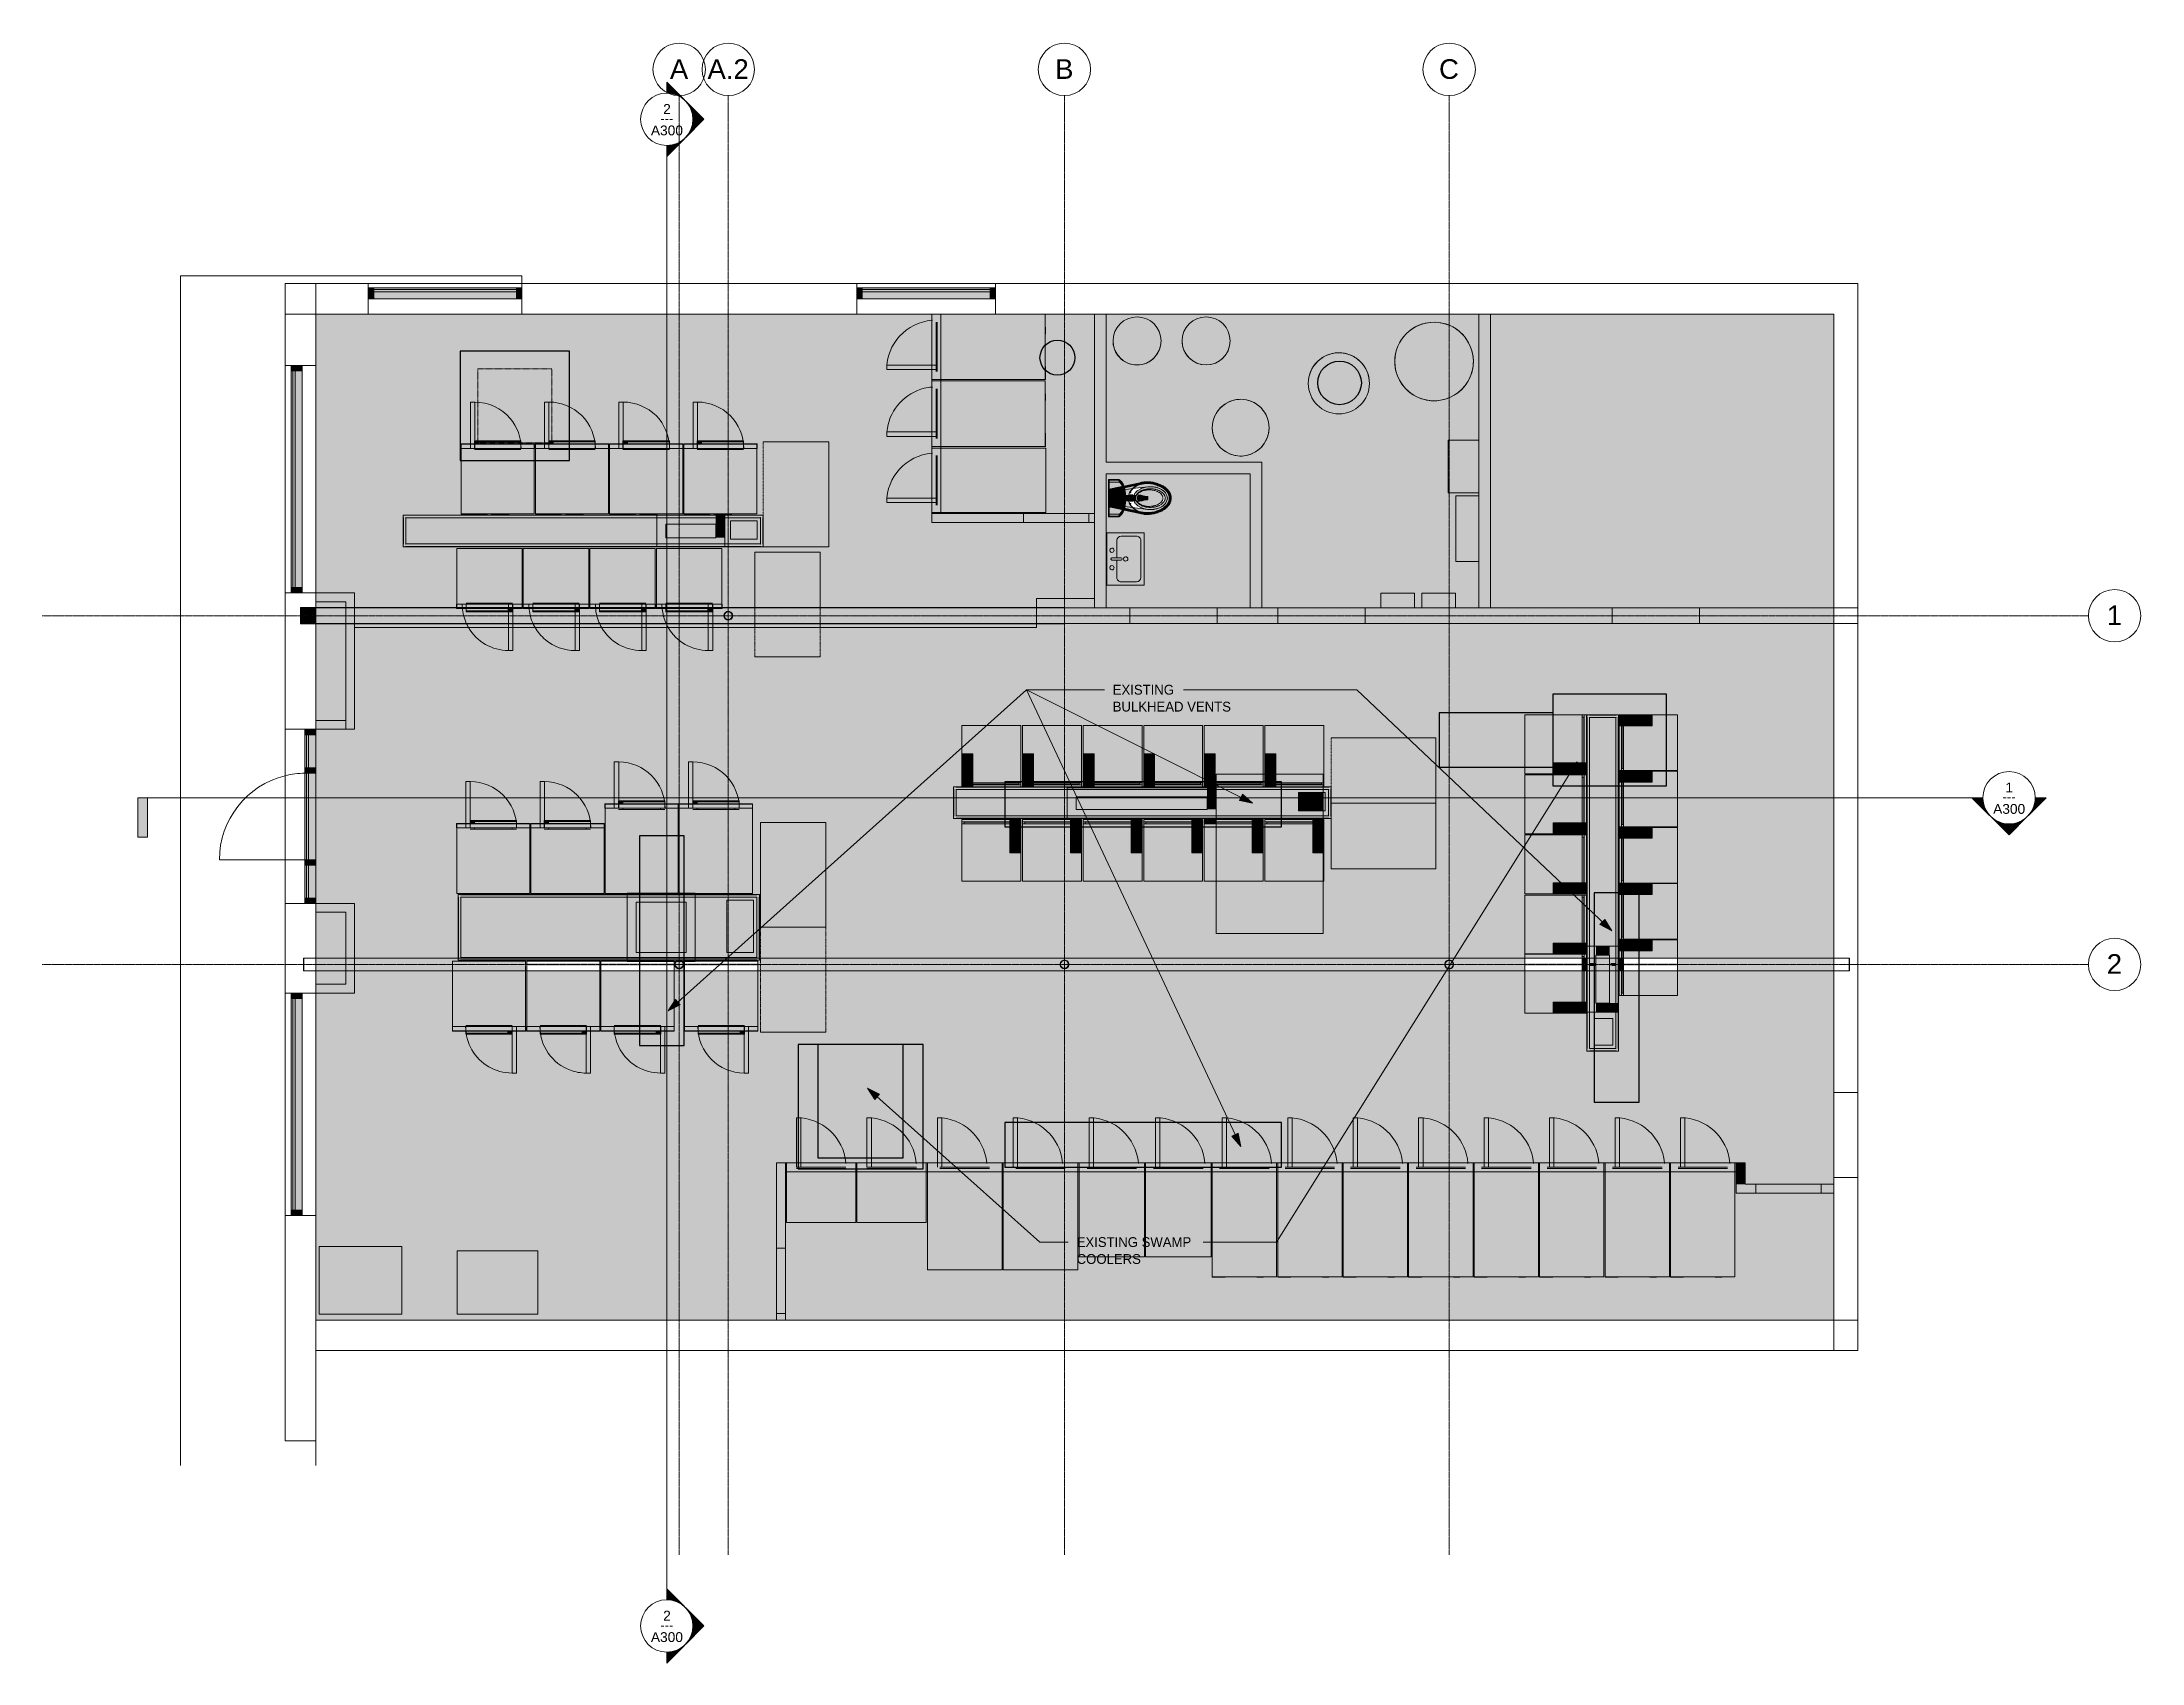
# Model space of a CAD drawing. Header units: inches. Extents: x 12491 to 13453, y 1800 to 2543.
import ezdxf

# ---------------------------------------------------------------- set-up
doc = ezdxf.new("R2010")
doc.units = ezdxf.units.IN
doc.header["$MEASUREMENT"] = 0
for name, pattern in [('Dash 1_16_', [0.125, 0.0625, -0.0625]), ('Grid Line 1_2_', [0.875, 0.5, -0.125, 0.125, -0.125]), ('Hidden 1_8_', [0.1875, 0.125, -0.0625])]:
    doc.linetypes.add(name, pattern=pattern)
for name, color, linetype, lineweight in [('A-CLNG', 13, 'Continuous', 18), ('A-DETL-HDLN', 90, 'Hidden 1_8_', 9), ('A-DETL-MEDM', 33, 'Continuous', 30), ('A-DOOR', 31, 'Continuous', 18), ('A-DOOR-1', 31, 'Continuous', 9), ('A-FLOR', 192, 'Continuous', 18), ('A-GLAZ-CURT', 52, 'Continuous', 9), ('A-GLAZ-CWMG', 51, 'Continuous', 9), ('A-ROOF', 132, 'Continuous', 18), ('A-WALL', 113, 'Continuous', 18), ('E-ELEC-EQPM', 71, 'Continuous', 9), ('G-ANNO-SYMB', 111, 'Continuous', 9), ('G-ANNO-TEXT-1', 147, 'Continuous', 9), ('I-FURN-1', 10, 'Dash 1_16_', 9), ('I-FURN-2', 254, 'Dash 1_16_', 9), ('I-FURN-3', 253, 'Dash 1_16_', 9), ('I-FURN-4', 9, 'Dash 1_16_', 9), ('I-WALL', 2, 'Continuous', 18), ('M-EQPM', 50, 'Continuous', 9), ('P-SANR-FIXT', 6, 'Continuous', 9), ('S-BEAM', 12, 'Continuous', 9), ('S-COLS', 52, 'Continuous', 9), ('S-GRID-1', 1, 'Grid Line 1_2_', 9), ('S-GRID-IDEN', 1, 'Continuous', 9)]:
    doc.layers.add(name, color=color, linetype=linetype, lineweight=lineweight)
for name, color, linetype, lineweight, transparency in [('A-FLOR-1', 192, 'Continuous', 18, 0.4), ('A-GLAZ-CURT-1', 52, 'Continuous', 9, 0.4), ('A-GLAZ-CWMG-1', 51, 'Continuous', 9, 0.4), ('I-WALL-1', 2, 'Continuous', 18, 0.4), ('M-EQPM-1', 50, 'Continuous', 9, 0.4), ('P-SANR-FIXT-1', 6, 'Continuous', 9, 0.4), ('S-BEAM-1', 12, 'Continuous', 9, 0.4), ('S-COLS-1', 52, 'Continuous', 9, 0.4)]:
    doc.layers.add(name, color=color, linetype=linetype, lineweight=lineweight, transparency=transparency)
doc.styles.add('Arial', font='arial.ttf', dxfattribs={"height": 4.5})
doc.styles.add('Arial_1', font='arial.ttf', dxfattribs={"height": 9})
doc.styles.add('Century Gothic', font='ufonts.com_century-gothic.ttf', dxfattribs={"height": 4.5})

msp = doc.modelspace()

# ---------------------------------------------------------------- texts
at = {"layer": 'G-ANNO-SYMB', "char_height": 4.5, "attachment_point": 1}
for s, insert, width, style in [('2', (12775.23, 2514.43), 4.242, 'Arial'), ('A300', (12769.61, 2504.61), 17.877, 'Arial'), ('---', (12773.9, 2510.17), 7.7265, 'Century Gothic'), ('1', (13390.16, 2203.66), 4.242, 'Arial'), ('A300', (13384.54, 2193.84), 17.877, 'Arial'), ('---', (13388.83, 2199.41), 7.7265, 'Century Gothic'), ('2', (12775.23, 1824.32), 4.242, 'Arial'), ('A300', (12769.61, 1814.5), 17.877, 'Arial'), ('---', (12773.9, 1820.06), 7.7265, 'Century Gothic')]:
    msp.add_mtext(s, dxfattribs=dict(at, insert=insert, width=width, style=style))
at = {"layer": 'G-ANNO-TEXT-1', "char_height": 4.5, "attachment_point": 1, "style": 'Century Gothic'}
for s, insert, width in [('EXISTING ', (12981.18, 2248.44), 34.6935), ('BULKHEAD VENTS', (12981.18, 2240.69), 63.327), ('EXISTING SWAMP ', (12964.66, 1995.43), 65.5995), ('COOLERS', (12964.66, 1987.68), 35.754)]:
    msp.add_mtext(s, dxfattribs=dict(at, insert=insert, width=width))
at = {"layer": 'S-GRID-IDEN', "char_height": 9, "attachment_point": 1, "style": 'Arial_1'}
for s, insert, width in [('A', (12778.31, 2534.97), 10.1505), ('A.2', (12795.55, 2534.97), 22.8765), ('B', (12954.81, 2534.97), 10.1505), ('C', (13130.68, 2534.97), 11.0595), ('1', (13436.58, 2284.78), 8.484), ('2', (13436.58, 2125.06), 8.484)]:
    msp.add_mtext(s, dxfattribs=dict(at, insert=insert, width=width))

# ---------------------------------------------------------------- blocks, each defined once
blk = doc.blocks.new('System Panel - Glazed-925641-FLOOR PLAN - ROOF _SUPERIMPOSED OVER 1ST FLOOR_')
at = {"layer": 'A-GLAZ-CURT-1'}
blk.add_hatch(color=256, dxfattribs=at).paths.add_polyline_path([(49.59, -1.75), (49.59, -0.75), (-49.59, -0.75), (-49.59, -1.75), (37.54, -1.75)], flags=0)
at = {"layer": 'A-GLAZ-CURT'}
for p, q in [((-49.59, -0.75), (49.59, -0.75)), ((49.59, -0.75), (-49.59, -0.75)), ((-49.59, -1.75), (-49.59, -0.75)), ((-49.59, -0.75), (-49.59, -1.75)), ((-49.59, -1.75), (49.59, -1.75)), ((49.59, -1.75), (-49.59, -1.75)), ((49.59, -0.75), (49.59, -1.75)), ((49.59, -0.75), (49.59, -1.75))]:
    blk.add_line(p, q, dxfattribs=at)
blk = doc.blocks.new('Rectangular Mullion - 2_5_ x 5_ rectangular-882178-FLOOR PLAN - ROOF _SUPERIMPOSED OVER 1ST FLOOR_')
at = {"layer": 'A-GLAZ-CWMG-1'}
blk.add_hatch(color=256, dxfattribs=at).paths.add_polyline_path([(12604.84, 2293), (12609.84, 2293), (12609.84, 2392.18), (12604.84, 2392.18), (12604.84, 2305.05)], flags=0)
at = {"layer": 'A-GLAZ-CWMG'}
for p, q in [((12604.84, 2392.18), (12609.84, 2392.18)), ((12609.84, 2392.18), (12604.84, 2392.18)), ((12604.84, 2293), (12604.84, 2392.18)), ((12604.84, 2392.18), (12604.84, 2293)), ((12609.84, 2392.18), (12609.84, 2293)), ((12609.84, 2392.18), (12609.84, 2293)), ((12604.84, 2293), (12609.84, 2293)), ((12609.84, 2293), (12604.84, 2293))]:
    blk.add_line(p, q, dxfattribs=at)
blk = doc.blocks.new('Rectangular Mullion - 2_5_ x 5_ rectangular-882179-FLOOR PLAN - ROOF _SUPERIMPOSED OVER 1ST FLOOR_')
at = {"layer": 'A-GLAZ-CWMG-1'}
h = blk.add_hatch(color=256, dxfattribs=at)
h.paths.add_polyline_path([(12605.59, 2293), (12605.59, 2392.18), (12604.84, 2392.18), (12604.84, 2293)], flags=0)
h.paths.add_polyline_path([(12609.84, 2293), (12609.84, 2392.18), (12606.59, 2392.18), (12606.59, 2293)], flags=0)
blk.add_hatch(color=256, dxfattribs=at).paths.add_polyline_path([(12606.59, 2293), (12606.59, 2392.18), (12605.59, 2392.18), (12605.59, 2293)], flags=0)
at = {"layer": 'A-GLAZ-CWMG'}
for p, q in [((12604.84, 2392.18), (12605.59, 2392.18)), ((12605.59, 2392.18), (12604.84, 2392.18)), ((12604.84, 2392.18), (12604.84, 2293)), ((12604.84, 2293), (12604.84, 2392.18)), ((12605.59, 2392.18), (12606.59, 2392.18)), ((12606.59, 2392.18), (12605.59, 2392.18)), ((12606.59, 2392.18), (12609.84, 2392.18)), ((12609.84, 2392.18), (12606.59, 2392.18)), ((12609.84, 2293), (12609.84, 2392.18)), ((12609.84, 2293), (12609.84, 2392.18)), ((12604.84, 2293), (12605.59, 2293)), ((12605.59, 2293), (12604.84, 2293)), ((12605.59, 2293), (12606.59, 2293)), ((12606.59, 2293), (12605.59, 2293)), ((12606.59, 2293), (12609.84, 2293)), ((12609.84, 2293), (12606.59, 2293))]:
    blk.add_line(p, q, dxfattribs=at)
blk = doc.blocks.new('Rectangular Mullion - 2_5_ x 5_ rectangular-925642-FLOOR PLAN - ROOF _SUPERIMPOSED OVER 1ST FLOOR_')
at = {"layer": 'A-GLAZ-CWMG-1'}
blk.add_hatch(color=256, dxfattribs=at).paths.add_polyline_path([(0, -2.5), (-2.5, -2.5), (-2.5, 2.5), (0, 2.5)], flags=0)
at = {"layer": 'A-GLAZ-CWMG'}
for p, q in [((0, 2.5), (-2.5, 2.5)), ((-2.5, 2.5), (-2.5, 1.75)), ((-2.5, -2.5), (-2.5, 2.5)), ((-2.5, 2.5), (0, 2.5)), ((-2.5, 1.75), (-2.5, 0.75)), ((-2.5, 0.75), (-2.5, -2.5)), ((0, -2.5), (0, 2.5)), ((0, 2.5), (0, -2.5)), ((-2.5, -2.5), (0, -2.5)), ((0, -2.5), (-2.5, -2.5))]:
    blk.add_line(p, q, dxfattribs=at)
blk = doc.blocks.new('Rectangular Mullion - 2_5_ x 5_ rectangular-925643-FLOOR PLAN - ROOF _SUPERIMPOSED OVER 1ST FLOOR_')
at = {"layer": 'A-GLAZ-CWMG-1'}
blk.add_hatch(color=256, dxfattribs=at).paths.add_polyline_path([(-2.5, 2.5), (-2.5, -2.5), (0, -2.5), (0, 2.5)], flags=0)
at = {"layer": 'A-GLAZ-CWMG'}
for p, q in [((0, 2.5), (-2.5, 2.5)), ((-2.5, 2.5), (-2.5, -2.5)), ((-2.5, 1.75), (-2.5, 2.5)), ((-2.5, 2.5), (0, 2.5)), ((-2.5, 0.75), (-2.5, 1.75)), ((-2.5, -2.5), (-2.5, 0.75)), ((0, -2.5), (0, 2.5)), ((0, 2.5), (0, -2.5)), ((-2.5, -2.5), (0, -2.5)), ((0, -2.5), (-2.5, -2.5))]:
    blk.add_line(p, q, dxfattribs=at)
blk = doc.blocks.new('System Panel - Glazed-925654-FLOOR PLAN - ROOF _SUPERIMPOSED OVER 1ST FLOOR_')
at = {"layer": 'A-GLAZ-CURT-1'}
for points in [[(-48.46, -0.75), (-48.47, -0.75), (-48.46, -1.75)], [(48.47, -1.75), (48.47, -0.75), (-48.46, -0.75), (-48.46, -1.75), (14.88, -1.75)]]:
    blk.add_hatch(color=256, dxfattribs=at).paths.add_polyline_path(points, flags=0)
at = {"layer": 'A-GLAZ-CURT'}
for p, q in [((-48.47, -1.75), (-48.47, -0.75)), ((-48.47, -0.75), (-48.47, -1.75)), ((-48.46, -0.75), (48.47, -0.75)), ((48.47, -0.75), (-48.46, -0.75)), ((-48.46, -1.75), (48.47, -1.75)), ((48.47, -1.75), (-48.46, -1.75)), ((48.47, -0.75), (48.47, -1.75)), ((48.47, -0.75), (48.47, -1.75))]:
    blk.add_line(p, q, dxfattribs=at)
blk = doc.blocks.new('Rectangular Mullion - 2_5_ x 5_ rectangular-867940-FLOOR PLAN - ROOF _SUPERIMPOSED OVER 1ST FLOOR_')
at = {"layer": 'A-GLAZ-CWMG-1'}
blk.add_hatch(color=256, dxfattribs=at).paths.add_polyline_path([(12604.84, 2007.83), (12609.84, 2007.83), (12609.84, 2104.77), (12604.84, 2104.77), (12604.84, 2041.42)], flags=0)
at = {"layer": 'A-GLAZ-CWMG'}
for p, q in [((12604.84, 2104.77), (12609.84, 2104.77)), ((12609.84, 2104.77), (12604.84, 2104.77)), ((12604.84, 2007.83), (12604.84, 2104.77)), ((12604.84, 2104.77), (12604.84, 2007.83)), ((12609.84, 2104.77), (12609.84, 2007.83)), ((12609.84, 2104.77), (12609.84, 2007.83)), ((12604.84, 2007.83), (12609.84, 2007.83)), ((12609.84, 2007.83), (12604.84, 2007.83))]:
    blk.add_line(p, q, dxfattribs=at)
blk = doc.blocks.new('Rectangular Mullion - 2_5_ x 5_ rectangular-867941-FLOOR PLAN - ROOF _SUPERIMPOSED OVER 1ST FLOOR_')
at = {"layer": 'A-GLAZ-CWMG-1'}
h = blk.add_hatch(color=256, dxfattribs=at)
h.paths.add_polyline_path([(12605.59, 2007.84), (12605.59, 2104.77), (12604.84, 2104.77), (12604.84, 2007.84)], flags=0)
h.paths.add_polyline_path([(12609.84, 2007.84), (12609.84, 2104.77), (12606.59, 2104.77), (12606.59, 2007.84)], flags=0)
for points in [[(12606.59, 2007.84), (12606.59, 2104.77), (12605.59, 2104.77), (12605.59, 2007.84)], [(12606.59, 2104.77), (12606.59, 2104.77), (12605.59, 2104.77)], [(12609.84, 2104.77), (12609.84, 2104.77), (12606.59, 2104.77)]]:
    blk.add_hatch(color=256, dxfattribs=at).paths.add_polyline_path(points, flags=0)
at = {"layer": 'A-GLAZ-CWMG'}
for p, q in [((12604.84, 2104.77), (12605.59, 2104.77)), ((12605.59, 2104.77), (12604.84, 2104.77)), ((12604.84, 2104.77), (12604.84, 2007.84)), ((12604.84, 2007.84), (12604.84, 2104.77)), ((12605.59, 2104.77), (12606.59, 2104.77)), ((12606.59, 2104.77), (12605.59, 2104.77)), ((12606.59, 2104.77), (12609.84, 2104.77)), ((12609.84, 2104.77), (12606.59, 2104.77)), ((12609.84, 2007.84), (12609.84, 2104.77)), ((12609.84, 2007.84), (12609.84, 2104.77)), ((12604.84, 2007.84), (12605.59, 2007.84)), ((12605.59, 2007.84), (12604.84, 2007.84)), ((12605.59, 2007.84), (12606.59, 2007.84)), ((12606.59, 2007.84), (12605.59, 2007.84)), ((12606.59, 2007.84), (12609.84, 2007.84)), ((12609.84, 2007.84), (12606.59, 2007.84))]:
    blk.add_line(p, q, dxfattribs=at)
blk = doc.blocks.new('Rectangular Mullion - 2_5_ x 5_ rectangular-V1-FLOOR PLAN - ROOF _SUPERIMPOSED OVER 1ST FLOOR_')
at = {"layer": 'A-GLAZ-CWMG-1'}
blk.add_hatch(color=256, dxfattribs=at).paths.add_polyline_path([(0, -2.5), (-2.5, -2.5), (-2.5, 2.5), (0, 2.5)], flags=0)
at = {"layer": 'A-GLAZ-CWMG'}
for p, q in [((0, 2.5), (-2.5, 2.5)), ((-2.5, 2.5), (-2.5, 1.75)), ((-2.5, -2.5), (-2.5, 2.5)), ((-2.5, 2.5), (0, 2.5)), ((-2.5, 1.75), (-2.5, 0.75)), ((-2.5, 0.75), (-2.5, -2.5)), ((0, -2.5), (0, 2.5)), ((0, 2.5), (0, -2.5)), ((-2.5, -2.5), (0, -2.5)), ((0, -2.5), (-2.5, -2.5))]:
    blk.add_line(p, q, dxfattribs=at)
blk = doc.blocks.new('Rectangular Mullion - 2_5_ x 5_ rectangular-V2-FLOOR PLAN - ROOF _SUPERIMPOSED OVER 1ST FLOOR_')
at = {"layer": 'A-GLAZ-CWMG-1'}
blk.add_hatch(color=256, dxfattribs=at).paths.add_polyline_path([(-2.5, 2.5), (-2.5, -2.5), (0, -2.5), (0, 2.5)], flags=0)
at = {"layer": 'A-GLAZ-CWMG'}
for p, q in [((0, 2.5), (-2.5, 2.5)), ((-2.5, 2.5), (-2.5, -2.5)), ((-2.5, 1.75), (-2.5, 2.5)), ((-2.5, 2.5), (0, 2.5)), ((-2.5, 0.75), (-2.5, 1.75)), ((-2.5, -2.5), (-2.5, 0.75)), ((0, -2.5), (0, 2.5)), ((0, 2.5), (0, -2.5)), ((-2.5, -2.5), (0, -2.5)), ((0, -2.5), (-2.5, -2.5))]:
    blk.add_line(p, q, dxfattribs=at)
blk = doc.blocks.new('System Panel - Glazed-925696-FLOOR PLAN - ROOF _SUPERIMPOSED OVER 1ST FLOOR_')
at = {"layer": 'A-GLAZ-CURT-1'}
blk.add_hatch(color=256, dxfattribs=at).paths.add_polyline_path([(-32.67, 0.75), (32.67, 0.75), (32.67, 1.75), (-32.67, 1.75)], flags=0)
at = {"layer": 'A-GLAZ-CURT'}
for p, q in [((-32.67, 1.75), (32.67, 1.75)), ((32.67, 1.75), (-32.67, 1.75)), ((-32.67, 0.75), (-32.67, 1.75)), ((-32.67, 1.75), (-32.67, 0.75)), ((-32.67, 0.75), (32.67, 0.75)), ((32.67, 0.75), (-32.67, 0.75)), ((32.67, 1.75), (32.67, 0.75)), ((32.67, 1.75), (32.67, 0.75))]:
    blk.add_line(p, q, dxfattribs=at)
blk = doc.blocks.new('Rectangular Mullion - 2_5_ x 5_ rectangular-867969-FLOOR PLAN - ROOF _SUPERIMPOSED OVER 1ST FLOOR_')
at = {"layer": 'A-GLAZ-CWMG-1'}
blk.add_hatch(color=256, dxfattribs=at).paths.add_polyline_path([(12642.65, 2425.22), (12707.98, 2425.22), (12707.98, 2430.22), (12642.65, 2430.22)], flags=0)
at = {"layer": 'A-GLAZ-CWMG'}
for p, q in [((12642.65, 2425.22), (12642.65, 2430.22)), ((12642.65, 2430.22), (12642.65, 2425.22)), ((12642.65, 2430.22), (12707.98, 2430.22)), ((12642.65, 2430.22), (12707.98, 2430.22)), ((12707.98, 2425.22), (12642.65, 2425.22)), ((12642.65, 2425.22), (12707.98, 2425.22)), ((12707.98, 2425.22), (12707.98, 2430.22)), ((12707.98, 2430.22), (12707.98, 2425.22))]:
    blk.add_line(p, q, dxfattribs=at)
blk = doc.blocks.new('Rectangular Mullion - 2_5_ x 5_ rectangular-867970-FLOOR PLAN - ROOF _SUPERIMPOSED OVER 1ST FLOOR_')
at = {"layer": 'A-GLAZ-CWMG-1'}
h = blk.add_hatch(color=256, dxfattribs=at)
h.paths.add_polyline_path([(12642.65, 2425.22), (12707.98, 2425.22), (12707.98, 2428.47), (12642.65, 2428.47)], flags=0)
h.paths.add_polyline_path([(12644.09, 2429.47), (12707.98, 2429.47), (12707.98, 2430.22), (12642.65, 2430.22), (12642.65, 2429.47)], flags=0)
blk.add_hatch(color=256, dxfattribs=at).paths.add_polyline_path([(12642.65, 2428.47), (12707.98, 2428.47), (12707.98, 2429.47), (12642.65, 2429.47)], flags=0)
at = {"layer": 'A-GLAZ-CWMG'}
for p, q in [((12642.65, 2429.47), (12642.65, 2430.22)), ((12642.65, 2430.22), (12642.65, 2429.47)), ((12707.98, 2430.22), (12642.65, 2430.22)), ((12707.98, 2430.22), (12642.65, 2430.22)), ((12642.65, 2428.47), (12642.65, 2429.47)), ((12642.65, 2429.47), (12642.65, 2428.47)), ((12642.65, 2425.22), (12642.65, 2428.47)), ((12642.65, 2428.47), (12642.65, 2425.22)), ((12642.65, 2425.22), (12707.98, 2425.22)), ((12707.98, 2425.22), (12642.65, 2425.22)), ((12707.98, 2429.47), (12707.98, 2430.22)), ((12707.98, 2430.22), (12707.98, 2429.47)), ((12707.98, 2428.47), (12707.98, 2429.47)), ((12707.98, 2429.47), (12707.98, 2428.47)), ((12707.98, 2425.22), (12707.98, 2428.47)), ((12707.98, 2428.47), (12707.98, 2425.22))]:
    blk.add_line(p, q, dxfattribs=at)
blk = doc.blocks.new('Rectangular Mullion - 2_5_ x 5_ rectangular-925596-FLOOR PLAN - ROOF _SUPERIMPOSED OVER 1ST FLOOR_')
at = {"layer": 'A-GLAZ-CWMG-1'}
blk.add_hatch(color=256, dxfattribs=at).paths.add_polyline_path([(-2.5, 2.5), (0, 2.5), (0, -2.5), (-2.5, -2.5)], flags=0)
at = {"layer": 'A-GLAZ-CWMG'}
for p, q in [((0, 2.5), (-2.5, 2.5)), ((-2.5, 2.5), (-2.5, -0.75)), ((-2.5, -2.5), (-2.5, 2.5)), ((-2.5, 2.5), (0, 2.5)), ((0, -2.5), (0, 2.5)), ((0, 2.5), (0, -2.5)), ((-2.5, -0.75), (-2.5, -1.75)), ((-2.5, -1.75), (-2.5, -2.5)), ((-2.5, -2.5), (0, -2.5)), ((0, -2.5), (-2.5, -2.5))]:
    blk.add_line(p, q, dxfattribs=at)
blk = doc.blocks.new('Rectangular Mullion - 2_5_ x 5_ rectangular-925597-FLOOR PLAN - ROOF _SUPERIMPOSED OVER 1ST FLOOR_')
at = {"layer": 'A-GLAZ-CWMG-1'}
blk.add_hatch(color=256, dxfattribs=at).paths.add_polyline_path([(-2.5, 2.5), (-2.5, -2.5), (0, -2.5), (0, 2.5)], flags=0)
at = {"layer": 'A-GLAZ-CWMG'}
for p, q in [((0, 2.5), (-2.5, 2.5)), ((-2.5, 2.5), (-2.5, -2.5)), ((-2.5, -0.75), (-2.5, 2.5)), ((-2.5, 2.5), (0, 2.5)), ((0, -2.5), (0, 2.5)), ((0, 2.5), (0, -2.5)), ((-2.5, -1.75), (-2.5, -0.75)), ((-2.5, -2.5), (-2.5, -1.75)), ((-2.5, -2.5), (0, -2.5)), ((0, -2.5), (-2.5, -2.5))]:
    blk.add_line(p, q, dxfattribs=at)
blk = doc.blocks.new('System Panel - Glazed-925595-FLOOR PLAN - ROOF _SUPERIMPOSED OVER 1ST FLOOR_')
at = {"layer": 'A-GLAZ-CURT-1'}
blk.add_hatch(color=256, dxfattribs=at).paths.add_polyline_path([(-29.26, 0.75), (29.26, 0.75), (29.26, 1.75), (-29.26, 1.75)], flags=0)
at = {"layer": 'A-GLAZ-CURT'}
for p, q in [((-29.26, 1.75), (29.26, 1.75)), ((29.26, 1.75), (-29.26, 1.75)), ((-29.26, 0.75), (-29.26, 1.75)), ((-29.26, 1.75), (-29.26, 0.75)), ((-29.26, 0.75), (29.26, 0.75)), ((29.26, 0.75), (-29.26, 0.75)), ((29.26, 1.75), (29.26, 0.75)), ((29.26, 1.75), (29.26, 0.75))]:
    blk.add_line(p, q, dxfattribs=at)
blk = doc.blocks.new('Rectangular Mullion - 2_5_ x 5_ rectangular-867980-FLOOR PLAN - ROOF _SUPERIMPOSED OVER 1ST FLOOR_')
at = {"layer": 'A-GLAZ-CWMG-1'}
blk.add_hatch(color=256, dxfattribs=at).paths.add_polyline_path([(12866.45, 2425.22), (12924.98, 2425.22), (12924.98, 2430.22), (12866.45, 2430.22)], flags=0)
at = {"layer": 'A-GLAZ-CWMG'}
for p, q in [((12866.45, 2425.22), (12866.45, 2430.22)), ((12866.45, 2430.22), (12866.45, 2425.22)), ((12866.45, 2430.22), (12924.98, 2430.22)), ((12866.45, 2430.22), (12924.98, 2430.22)), ((12924.98, 2425.22), (12866.45, 2425.22)), ((12866.45, 2425.22), (12924.98, 2425.22)), ((12924.98, 2425.22), (12924.98, 2430.22)), ((12924.98, 2430.22), (12924.98, 2425.22))]:
    blk.add_line(p, q, dxfattribs=at)
blk = doc.blocks.new('Rectangular Mullion - 2_5_ x 5_ rectangular-867981-FLOOR PLAN - ROOF _SUPERIMPOSED OVER 1ST FLOOR_')
at = {"layer": 'A-GLAZ-CWMG-1'}
h = blk.add_hatch(color=256, dxfattribs=at)
h.paths.add_polyline_path([(12866.45, 2425.22), (12924.98, 2425.22), (12924.98, 2428.47), (12866.45, 2428.47)], flags=0)
h.paths.add_polyline_path([(12924.98, 2429.47), (12924.98, 2430.22), (12866.45, 2430.22), (12866.45, 2429.47)], flags=0)
blk.add_hatch(color=256, dxfattribs=at).paths.add_polyline_path([(12924.98, 2428.47), (12924.98, 2429.47), (12866.45, 2429.47), (12866.45, 2428.47)], flags=0)
at = {"layer": 'A-GLAZ-CWMG'}
for p, q in [((12866.45, 2429.47), (12866.45, 2430.22)), ((12866.45, 2430.22), (12866.45, 2429.47)), ((12924.98, 2430.22), (12866.45, 2430.22)), ((12924.98, 2430.22), (12866.45, 2430.22)), ((12866.45, 2428.47), (12866.45, 2429.47)), ((12866.45, 2429.47), (12866.45, 2428.47)), ((12866.45, 2425.22), (12866.45, 2428.47)), ((12866.45, 2428.47), (12866.45, 2425.22)), ((12866.45, 2425.22), (12924.98, 2425.22)), ((12924.98, 2425.22), (12866.45, 2425.22)), ((12924.98, 2429.47), (12924.98, 2430.22)), ((12924.98, 2430.22), (12924.98, 2429.47)), ((12924.98, 2428.47), (12924.98, 2429.47)), ((12924.98, 2429.47), (12924.98, 2428.47)), ((12924.98, 2425.22), (12924.98, 2428.47)), ((12924.98, 2428.47), (12924.98, 2425.22))]:
    blk.add_line(p, q, dxfattribs=at)
blk = doc.blocks.new('System Panel - Glazed-925647-FLOOR PLAN - ROOF _SUPERIMPOSED OVER 1ST FLOOR_')
at = {"layer": 'A-GLAZ-CURT-1'}
blk.add_hatch(color=256, dxfattribs=at).paths.add_polyline_path([(-7.55, 0.75), (7.55, 0.75), (7.55, 1.75), (-7.55, 1.75)], flags=0)
at = {"layer": 'A-GLAZ-CURT'}
for p, q in [((-7.55, 1.75), (7.55, 1.75)), ((7.55, 1.75), (-7.55, 1.75)), ((-7.55, 0.75), (-7.55, 1.75)), ((-7.55, 1.75), (-7.55, 0.75)), ((-7.55, 1.75), (-7.55, 0.75)), ((-7.55, 0.75), (7.55, 0.75)), ((7.55, 0.75), (-7.55, 0.75)), ((7.55, 1.75), (7.55, 0.75)), ((7.55, 1.75), (7.55, 0.75)), ((7.55, 1.75), (7.55, 0.75))]:
    blk.add_line(p, q, dxfattribs=at)
blk = doc.blocks.new('System Panel - Glazed-925648-FLOOR PLAN - ROOF _SUPERIMPOSED OVER 1ST FLOOR_')
at = {"layer": 'A-GLAZ-CURT-1'}
for points in [[(-7.56, 0.75), (7.56, 0.75), (7.56, 1.75), (-7.56, 1.75)], [(-7.56, 0.75), (-7.56, 0.75), (-7.56, 1.75)]]:
    blk.add_hatch(color=256, dxfattribs=at).paths.add_polyline_path(points, flags=0)
at = {"layer": 'A-GLAZ-CURT'}
for p, q in [((-7.56, 1.75), (7.56, 1.75)), ((7.56, 1.75), (-7.56, 1.75)), ((-7.56, 0.75), (-7.56, 1.75)), ((-7.56, 1.75), (-7.56, 0.75)), ((-7.56, 1.75), (-7.56, 0.75)), ((-7.56, 0.75), (7.56, 0.75)), ((7.56, 0.75), (-7.56, 0.75)), ((7.56, 1.75), (7.56, 0.75)), ((7.56, 1.75), (7.56, 0.75)), ((7.56, 1.75), (7.56, 0.75))]:
    blk.add_line(p, q, dxfattribs=at)
blk = doc.blocks.new('Rectangular Mullion - 2_5_ x 5_ rectangular-865443-FLOOR PLAN - ROOF _SUPERIMPOSED OVER 1ST FLOOR_')
at = {"layer": 'A-GLAZ-CWMG-1'}
blk.add_hatch(color=256, dxfattribs=at).paths.add_polyline_path([(12611.06, 2210.47), (12616.06, 2210.47), (12616.06, 2225.59), (12611.06, 2225.59)], flags=0)
at = {"layer": 'A-GLAZ-CWMG'}
for p, q in [((12616.06, 2225.59), (12611.06, 2225.59)), ((12611.06, 2225.59), (12616.06, 2225.59)), ((12611.06, 2210.47), (12611.06, 2225.59)), ((12611.06, 2210.47), (12611.06, 2225.59)), ((12616.06, 2225.59), (12616.06, 2210.47)), ((12616.06, 2210.47), (12616.06, 2225.59)), ((12616.06, 2210.47), (12611.06, 2210.47)), ((12611.06, 2210.47), (12616.06, 2210.47))]:
    blk.add_line(p, q, dxfattribs=at)
blk = doc.blocks.new('Rectangular Mullion - 2_5_ x 5_ rectangular-868015-FLOOR PLAN - ROOF _SUPERIMPOSED OVER 1ST FLOOR_')
at = {"layer": 'A-GLAZ-CWMG-1'}
blk.add_hatch(color=256, dxfattribs=at).paths.add_polyline_path([(12616.06, 2168.33), (12616.06, 2207.96), (12611.06, 2207.96), (12611.06, 2168.33)], flags=0)
at = {"layer": 'A-GLAZ-CWMG'}
for p, q in [((12616.06, 2207.96), (12611.06, 2207.96)), ((12611.06, 2207.96), (12616.06, 2207.96)), ((12611.06, 2168.33), (12611.06, 2207.96)), ((12611.06, 2168.33), (12611.06, 2207.96)), ((12616.06, 2207.96), (12616.06, 2168.33)), ((12616.06, 2168.33), (12616.06, 2207.96)), ((12616.06, 2168.33), (12611.06, 2168.33)), ((12611.06, 2168.33), (12616.06, 2168.33))]:
    blk.add_line(p, q, dxfattribs=at)
blk = doc.blocks.new('Rectangular Mullion - 2_5_ x 5_ rectangular-882153-FLOOR PLAN - ROOF _SUPERIMPOSED OVER 1ST FLOOR_')
at = {"layer": 'A-GLAZ-CWMG-1'}
h = blk.add_hatch(color=256, dxfattribs=at)
h.paths.add_polyline_path([(12611.81, 2150.74), (12611.81, 2165.83), (12611.06, 2165.83), (12611.06, 2150.74)], flags=0)
h.paths.add_polyline_path([(12612.81, 2150.74), (12616.06, 2150.74), (12616.06, 2165.83), (12612.81, 2165.83), (12612.81, 2154.41)], flags=0)
blk.add_hatch(color=256, dxfattribs=at).paths.add_polyline_path([(12612.81, 2150.74), (12612.81, 2165.83), (12611.81, 2165.83), (12611.81, 2150.74)], flags=0)
at = {"layer": 'A-GLAZ-CWMG'}
for p, q in [((12611.81, 2165.83), (12611.06, 2165.83)), ((12611.06, 2165.83), (12611.81, 2165.83)), ((12611.06, 2165.83), (12611.06, 2150.74)), ((12611.06, 2165.83), (12611.06, 2150.74)), ((12612.81, 2165.83), (12611.81, 2165.83)), ((12611.81, 2165.83), (12612.81, 2165.83)), ((12616.06, 2165.83), (12612.81, 2165.83)), ((12612.81, 2165.83), (12616.06, 2165.83)), ((12616.06, 2150.74), (12616.06, 2165.83)), ((12616.06, 2165.83), (12616.06, 2150.74)), ((12611.81, 2150.74), (12611.06, 2150.74)), ((12611.06, 2150.74), (12611.81, 2150.74)), ((12612.81, 2150.74), (12611.81, 2150.74)), ((12611.81, 2150.74), (12612.81, 2150.74)), ((12616.06, 2150.74), (12612.81, 2150.74)), ((12612.81, 2150.74), (12616.06, 2150.74))]:
    blk.add_line(p, q, dxfattribs=at)
blk = doc.blocks.new('Rectangular Mullion - 2_5_ x 5_ rectangular-865446-FLOOR PLAN - ROOF _SUPERIMPOSED OVER 1ST FLOOR_')
at = {"layer": 'A-GLAZ-CWMG-1'}
h = blk.add_hatch(color=256, dxfattribs=at)
h.paths.add_polyline_path([(12611.06, 2210.47), (12611.81, 2210.47), (12611.81, 2225.59), (12611.06, 2225.59)], flags=0)
h.paths.add_polyline_path([(12616.06, 2210.47), (12616.06, 2225.59), (12612.81, 2225.59), (12612.81, 2210.47)], flags=0)
for points in [[(12611.81, 2210.47), (12612.81, 2210.47), (12612.81, 2225.59), (12611.81, 2225.59)], [(12616.06, 2210.46), (12616.06, 2210.47), (12612.81, 2210.46)]]:
    blk.add_hatch(color=256, dxfattribs=at).paths.add_polyline_path(points, flags=0)
at = {"layer": 'A-GLAZ-CWMG'}
for p, q in [((12611.81, 2225.59), (12611.06, 2225.59)), ((12611.06, 2225.59), (12611.81, 2225.59)), ((12611.06, 2225.59), (12611.06, 2210.47)), ((12611.06, 2225.59), (12611.06, 2210.47)), ((12612.81, 2225.59), (12611.81, 2225.59)), ((12611.81, 2225.59), (12612.81, 2225.59)), ((12616.06, 2225.59), (12612.81, 2225.59)), ((12612.81, 2225.59), (12616.06, 2225.59)), ((12616.06, 2210.47), (12616.06, 2225.59)), ((12616.06, 2225.59), (12616.06, 2210.47)), ((12611.81, 2210.46), (12611.06, 2210.46)), ((12611.06, 2210.46), (12611.81, 2210.46)), ((12612.81, 2210.46), (12611.81, 2210.46)), ((12611.81, 2210.46), (12612.81, 2210.46)), ((12616.06, 2210.46), (12612.81, 2210.46)), ((12612.81, 2210.46), (12616.06, 2210.46))]:
    blk.add_line(p, q, dxfattribs=at)
blk = doc.blocks.new('Rectangular Mullion - 2_5_ x 5_ rectangular-869629-FLOOR PLAN - ROOF _SUPERIMPOSED OVER 1ST FLOOR_')
at = {"layer": 'A-GLAZ-CWMG'}
for p, q in [((0, 2.5), (-2.5, 2.5)), ((-2.5, 2.5), (-2.5, -0.75)), ((0, -2.5), (0, 2.5)), ((-2.5, -0.75), (-2.5, -1.75)), ((-2.5, -1.75), (-2.5, -2.5)), ((-2.5, -2.5), (0, -2.5))]:
    blk.add_line(p, q, dxfattribs=at)
blk = doc.blocks.new('Rectangular Mullion - 2_5_ x 5_ rectangular-925649-FLOOR PLAN - ROOF _SUPERIMPOSED OVER 1ST FLOOR_')
at = {"layer": 'A-GLAZ-CWMG-1'}
blk.add_hatch(color=256, dxfattribs=at).paths.add_polyline_path([(-2.5, 2.5), (0, 2.5), (0, -2.5), (-2.5, -2.5)], flags=0)
at = {"layer": 'A-GLAZ-CWMG'}
for p, q in [((-2.5, -2.5), (-2.5, 2.5)), ((-2.5, 2.5), (0, 2.5)), ((0, 2.5), (0, -2.5)), ((0, -2.5), (-2.5, -2.5))]:
    blk.add_line(p, q, dxfattribs=at)
blk = doc.blocks.new('Rectangular Mullion - 2_5_ x 5_ rectangular-925650-FLOOR PLAN - ROOF _SUPERIMPOSED OVER 1ST FLOOR_')
at = {"layer": 'A-GLAZ-CWMG-1'}
blk.add_hatch(color=256, dxfattribs=at).paths.add_polyline_path([(0, 2.5), (-2.5, 2.5), (-2.5, -2.5), (0, -2.5)], flags=0)
at = {"layer": 'A-GLAZ-CWMG'}
for p, q in [((0, 2.5), (-2.5, 2.5)), ((-2.5, 2.5), (-2.5, -2.5)), ((0, -2.5), (0, 2.5)), ((-2.5, -2.5), (0, -2.5))]:
    blk.add_line(p, q, dxfattribs=at)
blk = doc.blocks.new('Rectangular Mullion - 2_5_ x 5_ rectangular-869616-FLOOR PLAN - ROOF _SUPERIMPOSED OVER 1ST FLOOR_')
at = {"layer": 'A-GLAZ-CWMG'}
for p, q in [((-2.5, -0.75), (-2.5, 2.5)), ((-2.5, 2.5), (0, 2.5)), ((0, 2.5), (0, -2.5)), ((-2.5, -1.75), (-2.5, -0.75)), ((-2.5, -2.5), (-2.5, -1.75)), ((0, -2.5), (-2.5, -2.5))]:
    blk.add_line(p, q, dxfattribs=at)
blk = doc.blocks.new('Rectangular Mullion - 2_5_ x 5_ rectangular-869595-FLOOR PLAN - ROOF _SUPERIMPOSED OVER 1ST FLOOR_')
at = {"layer": 'A-GLAZ-CWMG'}
for p, q in [((1.25, 2.5), (-1.25, 2.5)), ((-1.25, 2.5), (-1.25, -0.75)), ((1.25, -0.75), (1.25, 2.5)), ((-1.25, -0.75), (-1.25, -1.75)), ((-1.25, -1.75), (-1.25, -2.5)), ((-1.25, -2.5), (1.25, -2.5)), ((1.25, -1.75), (1.25, -0.75)), ((1.25, -2.5), (1.25, -1.75))]:
    blk.add_line(p, q, dxfattribs=at)
blk = doc.blocks.new('Rectangular Mullion - 2_5_ x 5_ rectangular-925646-FLOOR PLAN - ROOF _SUPERIMPOSED OVER 1ST FLOOR_')
at = {"layer": 'A-GLAZ-CWMG-1'}
blk.add_hatch(color=256, dxfattribs=at).paths.add_polyline_path([(-1.25, -2.5), (-1.25, 2.5), (1.25, 2.5), (1.25, -2.5)], flags=0)
at = {"layer": 'A-GLAZ-CWMG'}
for p, q in [((-1.25, -2.5), (-1.25, 2.5)), ((-1.25, 2.5), (1.25, 2.5)), ((1.25, 2.5), (1.25, -2.5)), ((1.25, -2.5), (-1.25, -2.5))]:
    blk.add_line(p, q, dxfattribs=at)
blk = doc.blocks.new('Door-Curtain-Wall-Single-Glass - Door-Curtain-Wall-Single-Glass-891260-FLOOR PLAN - ROOF _SUPERIMPOSED OVER 1ST FLOOR_')
at = {"layer": 'A-DOOR-1'}
for p, q in [((19.82, -2), (19.82, -2.5)), ((19.82, -2.5), (19.82, -11.5)), ((19.82, -11.5), (19.82, -41.63))]:
    blk.add_line(p, q, dxfattribs=at)
for start, end in [(180, 180.72459), (180.72459, 193.84615), (193.86916, 270)]:
    blk.add_arc((19.82, -2), 39.63, start, end, dxfattribs=at)
blk = doc.blocks.new('System Panel - Glazed-925651-FLOOR PLAN - ROOF _SUPERIMPOSED OVER 1ST FLOOR_')
at = {"layer": 'A-GLAZ-CURT-1'}
blk.add_hatch(color=256, dxfattribs=at).paths.add_polyline_path([(-19.82, 0.75), (19.82, 0.75), (19.82, 1.75), (-19.82, 1.75)], flags=0)
at = {"layer": 'A-GLAZ-CURT'}
for p, q in [((-19.82, 1.75), (19.82, 1.75)), ((19.82, 1.75), (-19.82, 1.75)), ((-19.82, 0.75), (-19.82, 1.75)), ((-19.82, 1.75), (-19.82, 0.75)), ((-19.82, 0.75), (19.82, 0.75)), ((19.82, 0.75), (-19.82, 0.75)), ((19.82, 1.75), (19.82, 0.75)), ((19.82, 1.75), (19.82, 0.75))]:
    blk.add_line(p, q, dxfattribs=at)
blk = doc.blocks.new('Rectangular Mullion - 2_5_ x 5_ rectangular-882154-FLOOR PLAN - ROOF _SUPERIMPOSED OVER 1ST FLOOR_')
at = {"layer": 'A-GLAZ-CWMG-1'}
blk.add_hatch(color=256, dxfattribs=at).paths.add_polyline_path([(12611.06, 2150.74), (12616.06, 2150.74), (12616.06, 2165.83), (12611.06, 2165.83), (12611.06, 2154.41)], flags=0)
at = {"layer": 'A-GLAZ-CWMG'}
for p, q in [((12616.06, 2165.83), (12611.06, 2165.83)), ((12611.06, 2165.83), (12616.06, 2165.83)), ((12611.06, 2150.74), (12611.06, 2165.83)), ((12611.06, 2150.74), (12611.06, 2165.83)), ((12616.06, 2165.83), (12616.06, 2150.74)), ((12616.06, 2150.74), (12616.06, 2165.83)), ((12616.06, 2150.74), (12611.06, 2150.74)), ((12611.06, 2150.74), (12616.06, 2150.74))]:
    blk.add_line(p, q, dxfattribs=at)
blk = doc.blocks.new('Rectangular Mullion - 2_5_ x 5_ rectangular-868016-FLOOR PLAN - ROOF _SUPERIMPOSED OVER 1ST FLOOR_')
at = {"layer": 'A-GLAZ-CWMG-1'}
h = blk.add_hatch(color=256, dxfattribs=at)
h.paths.add_polyline_path([(12611.06, 2168.33), (12611.81, 2168.33), (12611.81, 2207.96), (12611.06, 2207.96), (12611.06, 2192.07)], flags=0)
h.paths.add_polyline_path([(12616.06, 2168.33), (12616.06, 2207.96), (12612.81, 2207.96), (12612.81, 2168.33)], flags=0)
blk.add_hatch(color=256, dxfattribs=at).paths.add_polyline_path([(12612.81, 2168.33), (12612.81, 2207.96), (12611.81, 2207.96), (12611.81, 2168.33)], flags=0)
at = {"layer": 'A-GLAZ-CWMG'}
for p, q in [((12611.81, 2207.96), (12611.06, 2207.96)), ((12611.06, 2207.96), (12611.81, 2207.96)), ((12611.06, 2168.33), (12611.06, 2207.96)), ((12611.06, 2168.33), (12611.06, 2207.96)), ((12612.81, 2207.96), (12611.81, 2207.96)), ((12611.81, 2207.96), (12612.81, 2207.96)), ((12616.06, 2207.96), (12612.81, 2207.96)), ((12612.81, 2207.96), (12616.06, 2207.96)), ((12616.06, 2207.96), (12616.06, 2168.33)), ((12616.06, 2168.33), (12616.06, 2207.96)), ((12611.81, 2168.33), (12611.06, 2168.33)), ((12611.06, 2168.33), (12611.81, 2168.33)), ((12612.81, 2168.33), (12611.81, 2168.33)), ((12611.81, 2168.33), (12612.81, 2168.33)), ((12616.06, 2168.33), (12612.81, 2168.33)), ((12612.81, 2168.33), (12616.06, 2168.33))]:
    blk.add_line(p, q, dxfattribs=at)
blk = doc.blocks.new('Rectangular Mullion - 2_5_ x 5_ rectangular-V3-FLOOR PLAN - ROOF _SUPERIMPOSED OVER 1ST FLOOR_')
at = {"layer": 'A-GLAZ-CWMG'}
for p, q in [((1.25, 2.5), (-1.25, 2.5)), ((-1.25, 2.5), (-1.25, -0.75)), ((1.25, -0.75), (1.25, 2.5)), ((-1.25, -0.75), (-1.25, -1.75)), ((-1.25, -1.75), (-1.25, -2.5)), ((-1.25, -2.5), (1.25, -2.5)), ((1.25, -1.75), (1.25, -0.75)), ((1.25, -2.5), (1.25, -1.75))]:
    blk.add_line(p, q, dxfattribs=at)
blk = doc.blocks.new('W-Wide Flange - W10X22-921928-FLOOR PLAN - ROOF _SUPERIMPOSED OVER 1ST FLOOR_')
at = {"layer": 'S-BEAM-1'}
h = blk.add_hatch(color=256, dxfattribs=at)
h.paths.add_polyline_path([(12610.48, 2117.49), (12610.48, 2117.49), (12610.48, 2123.24)], flags=0)
h.paths.add_polyline_path([(12610.55, 2117.49), (12610.56, 2117.49), (12610.55, 2119.66)], flags=0)
h.paths.add_polyline_path([(12610.55, 2120.24), (12610.55, 2120.48), (12610.48, 2120.48), (12610.48, 2120.24)], flags=0)
for points in [[(12610.48, 2121.06), (12610.55, 2121.06), (12610.55, 2123.24), (12610.48, 2123.24)], [(12610.55, 2120.48), (12610.55, 2121.06), (12610.48, 2121.06), (12610.48, 2120.48), (12610.55, 2120.48)], [(12610.48, 2119.66), (12610.55, 2119.66), (12610.55, 2120.24), (12610.48, 2120.22), (12610.48, 2119.81)], [(12610.55, 2117.49), (12610.55, 2119.66), (12610.48, 2119.66), (12610.48, 2117.49), (12610.55, 2117.49)]]:
    blk.add_hatch(color=256, dxfattribs=at).paths.add_polyline_path(points, flags=0)
h = blk.add_hatch(color=256, dxfattribs=at)
h.paths.add_polyline_path([(12610.55, 2121.06), (12629.82, 2121.06), (12629.82, 2123.24), (12610.55, 2123.24)], flags=0)
h.paths.add_polyline_path([(12633.82, 2121.06), (13198.43, 2121.06), (13198.43, 2123.24), (12789.87, 2123.24), (12789.87, 2121.74), (12758.75, 2121.74), (12758.75, 2123.24), (12633.82, 2123.24)], flags=0)
h.paths.add_polyline_path([(13202.56, 2121.06), (13208.81, 2121.06), (13208.81, 2123.24), (13202.56, 2123.24)], flags=0)
h.paths.add_polyline_path([(13212.93, 2121.06), (13311.56, 2121.06), (13311.56, 2123.24), (13212.93, 2123.24), (13212.93, 2121.45)], flags=0)
h = blk.add_hatch(color=256, dxfattribs=at)
h.paths.add_polyline_path([(12610.55, 2120.48), (12629.82, 2120.5), (12629.82, 2121.06), (12610.55, 2121.06), (12610.55, 2120.48)], flags=0)
h.paths.add_polyline_path([(12633.82, 2120.48), (13198.43, 2120.5), (13198.43, 2121.06), (12633.82, 2121.06), (12633.82, 2120.5)], flags=0)
h.paths.add_polyline_path([(13202.56, 2120.48), (13208.81, 2120.5), (13208.81, 2121.06), (13202.56, 2121.06), (13202.56, 2120.49)], flags=0)
h.paths.add_polyline_path([(13212.93, 2120.48), (13311.56, 2120.5), (13311.56, 2121.06), (13212.93, 2121.06), (13212.93, 2120.49)], flags=0)
h = blk.add_hatch(color=256, dxfattribs=at)
h.paths.add_polyline_path([(12610.56, 2119.66), (12629.82, 2119.66), (12629.82, 2120.24), (12610.55, 2120.22), (12610.55, 2119.66)], flags=0)
h.paths.add_polyline_path([(13169.61, 2119.66), (13198.43, 2119.66), (13198.43, 2120.24), (12633.82, 2120.22), (12633.82, 2119.66), (13143.34, 2119.66)], flags=0)
h.paths.add_polyline_path([(13202.56, 2119.66), (13208.81, 2119.66), (13208.81, 2120.24), (13202.56, 2120.22), (13202.56, 2119.69)], flags=0)
h.paths.add_polyline_path([(13212.93, 2119.66), (13311.56, 2119.67), (13311.56, 2120.24), (13212.93, 2120.22), (13212.93, 2119.69)], flags=0)
h = blk.add_hatch(color=256, dxfattribs=at)
h.paths.add_polyline_path([(12610.55, 2117.49), (12629.82, 2117.49), (12629.82, 2119.66), (12610.55, 2119.66)], flags=0)
h.paths.add_polyline_path([(12633.82, 2117.49), (13198.43, 2117.49), (13198.43, 2119.66), (12633.82, 2119.66)], flags=0)
h.paths.add_polyline_path([(13202.56, 2117.49), (13208.81, 2117.49), (13208.81, 2119.66), (13202.56, 2119.66)], flags=0)
h.paths.add_polyline_path([(13212.93, 2117.49), (13311.56, 2117.49), (13311.56, 2119.66), (13212.93, 2119.66), (13212.93, 2119.1)], flags=0)
h = blk.add_hatch(color=256, dxfattribs=at)
h.paths.add_polyline_path([(12610.56, 2117.49), (12629.82, 2117.49), (12629.82, 2123.24), (12610.56, 2123.24)], flags=0)
h.paths.add_polyline_path([(12633.82, 2117.49), (13198.43, 2117.49), (13198.43, 2123.24), (12789.87, 2123.24), (12789.87, 2121.74), (12758.75, 2121.74), (12758.75, 2123.24), (12633.82, 2123.24)], flags=0)
h.paths.add_polyline_path([(13202.56, 2117.49), (13208.81, 2117.49), (13208.81, 2123.24), (13202.56, 2123.24)], flags=0)
h.paths.add_polyline_path([(13212.93, 2117.49), (13311.56, 2117.49), (13311.56, 2123.24), (13212.93, 2123.24), (13212.93, 2119.1)], flags=0)
h = blk.add_hatch(color=256, dxfattribs=at)
h.paths.add_polyline_path([(12629.82, 2117.49), (12633.82, 2117.49), (12633.82, 2123.24), (12629.82, 2123.24)], flags=0)
h.paths.add_polyline_path([(13311.56, 2117.49), (13318.69, 2117.49), (13318.69, 2123.24), (13311.56, 2123.24)], flags=0)
h = blk.add_hatch(color=256, dxfattribs=at)
h.paths.add_polyline_path([(12629.82, 2121.06), (12633.82, 2121.06), (12633.82, 2123.24), (12629.82, 2123.24)], flags=0)
h.paths.add_polyline_path([(13311.56, 2121.06), (13318.61, 2121.06), (13318.61, 2123.24), (13311.56, 2123.24)], flags=0)
h = blk.add_hatch(color=256, dxfattribs=at)
h.paths.add_polyline_path([(12629.82, 2120.48), (12633.82, 2120.5), (12633.82, 2121.06), (12629.82, 2121.06), (12629.82, 2120.5)], flags=0)
h.paths.add_polyline_path([(13318.61, 2120.91), (13318.61, 2121.06), (13311.56, 2121.06), (13311.56, 2120.91), (13318.61, 2120.91)], flags=0)
h.paths.add_polyline_path([(13318.61, 2120.77), (13318.61, 2120.91), (13311.56, 2120.91), (13311.56, 2120.77), (13318.61, 2120.77)], flags=0)
h.paths.add_polyline_path([(13318.61, 2120.65), (13318.61, 2120.77), (13311.56, 2120.77), (13311.56, 2120.65), (13318.61, 2120.65)], flags=0)
h.paths.add_polyline_path([(13318.61, 2120.56), (13318.61, 2120.65), (13311.56, 2120.65), (13311.56, 2120.56), (13318.61, 2120.56)], flags=0)
h.paths.add_polyline_path([(13318.61, 2120.5), (13318.61, 2120.56), (13311.56, 2120.56), (13311.56, 2120.5), (13318.61, 2120.5)], flags=0)
h = blk.add_hatch(color=256, dxfattribs=at)
h.paths.add_polyline_path([(12629.82, 2119.66), (12633.82, 2119.66), (12633.82, 2120.24), (12629.82, 2120.22), (12629.82, 2119.81)], flags=0)
h.paths.add_polyline_path([(13318.61, 2119.66), (13318.61, 2120.24), (13311.56, 2120.22), (13311.56, 2119.67), (13318.61, 2119.66)], flags=0)
h = blk.add_hatch(color=256, dxfattribs=at)
h.paths.add_polyline_path([(12629.82, 2117.49), (12633.82, 2117.49), (12633.82, 2119.66), (12629.82, 2119.66)], flags=0)
h.paths.add_polyline_path([(13311.56, 2117.49), (13318.61, 2117.49), (13318.61, 2119.66), (13311.56, 2119.66)], flags=0)
h = blk.add_hatch(color=256, dxfattribs=at)
h.paths.add_polyline_path([(13198.43, 2117.49), (13202.56, 2117.49), (13202.56, 2123.24), (13198.43, 2123.24), (13198.43, 2119.1)], flags=0)
h.paths.add_polyline_path([(13209.03, 2117.49), (13212.93, 2117.49), (13212.93, 2123.24), (13208.81, 2123.24), (13208.81, 2117.49)], flags=0)
h.paths.add_polyline_path([(12768.9, 2121.74), (12789.87, 2121.74), (12789.87, 2123.24), (12758.75, 2123.24), (12758.75, 2121.74), (12765.62, 2121.74)], flags=0)
h = blk.add_hatch(color=256, dxfattribs=at)
h.paths.add_polyline_path([(13198.43, 2121.06), (13202.56, 2121.06), (13202.56, 2123.24), (13198.43, 2123.24), (13198.43, 2121.45)], flags=0)
h.paths.add_polyline_path([(13208.81, 2121.06), (13212.93, 2121.06), (13212.93, 2123.24), (13208.81, 2123.24)], flags=0)
h.paths.add_polyline_path([(12772.19, 2121.74), (12789.87, 2121.74), (12789.87, 2123.24), (12758.75, 2123.24), (12758.75, 2121.74), (12768.9, 2121.74)], flags=0)
h = blk.add_hatch(color=256, dxfattribs=at)
h.paths.add_polyline_path([(13198.43, 2120.48), (13202.56, 2120.5), (13202.56, 2121.06), (13198.43, 2121.06), (13198.43, 2120.49)], flags=0)
h.paths.add_polyline_path([(13208.81, 2120.48), (13212.93, 2120.5), (13212.93, 2121.06), (13208.81, 2121.06), (13208.81, 2120.49)], flags=0)
h = blk.add_hatch(color=256, dxfattribs=at)
h.paths.add_polyline_path([(13198.43, 2119.66), (13202.56, 2119.66), (13202.56, 2120.24), (13198.43, 2120.22), (13198.43, 2119.69)], flags=0)
h.paths.add_polyline_path([(13208.81, 2119.66), (13212.93, 2119.66), (13212.93, 2120.24), (13208.81, 2120.22), (13208.81, 2119.69)], flags=0)
h = blk.add_hatch(color=256, dxfattribs=at)
h.paths.add_polyline_path([(13198.43, 2117.49), (13202.56, 2117.49), (13202.56, 2119.66), (13198.43, 2119.66), (13198.43, 2119.1)], flags=0)
h.paths.add_polyline_path([(13208.81, 2117.49), (13212.93, 2117.49), (13212.93, 2119.66), (13208.81, 2119.66)], flags=0)
at = {"layer": 'S-BEAM'}
for p, q in [((12610.48, 2121.06), (12610.48, 2123.24)), ((12610.48, 2123.24), (12610.48, 2123.24)), ((12610.48, 2123.24), (12610.48, 2117.49)), ((12610.56, 2123.24), (12610.48, 2123.24)), ((12610.56, 2123.24), (12610.48, 2123.24)), ((12610.55, 2120.48), (12610.48, 2120.48)), ((12610.48, 2120.24), (12610.55, 2120.24)), ((12610.48, 2117.49), (12610.48, 2119.66)), ((12610.48, 2117.49), (12610.48, 2117.49)), ((12610.48, 2117.49), (12610.56, 2117.49)), ((12610.56, 2117.49), (12610.48, 2117.49)), ((12610.56, 2123.24), (12610.55, 2123.24)), ((12610.55, 2123.24), (12610.55, 2121.06)), ((12610.55, 2119.66), (12610.55, 2117.49)), ((12610.55, 2117.49), (12610.56, 2117.49)), ((12610.56, 2117.49), (12610.56, 2123.24)), ((12629.82, 2123.24), (12610.56, 2123.24)), ((12629.82, 2123.24), (12610.56, 2123.24)), ((12629.82, 2123.24), (12610.56, 2123.24)), ((12629.82, 2123.24), (12610.56, 2123.24)), ((12610.56, 2117.49), (12629.82, 2117.49)), ((12629.82, 2117.49), (12610.56, 2117.49)), ((12629.82, 2117.49), (12610.56, 2117.49)), ((12629.82, 2117.49), (12610.56, 2117.49)), ((12633.82, 2123.24), (12629.82, 2123.24)), ((12633.82, 2123.24), (12629.82, 2123.24)), ((12633.82, 2123.24), (12629.82, 2123.24)), ((12633.82, 2123.24), (12629.82, 2123.24)), ((12629.82, 2117.49), (12633.82, 2117.49)), ((12633.82, 2117.49), (12629.82, 2117.49)), ((12633.82, 2117.49), (12629.82, 2117.49)), ((12633.82, 2117.49), (12629.82, 2117.49)), ((12758.75, 2123.24), (12633.82, 2123.24)), ((12758.75, 2123.24), (12633.82, 2123.24)), ((12758.75, 2123.24), (12633.82, 2123.24)), ((12758.75, 2123.24), (12633.82, 2123.24)), ((12633.82, 2117.49), (13198.43, 2117.49)), ((13198.43, 2117.49), (12633.82, 2117.49)), ((13198.43, 2117.49), (12633.82, 2117.49)), ((13198.43, 2117.49), (12633.82, 2117.49)), ((12789.87, 2123.24), (12758.75, 2123.24)), ((12789.87, 2123.24), (12758.75, 2123.24)), ((12789.87, 2123.24), (12758.75, 2123.24)), ((12789.87, 2123.24), (12758.75, 2123.24)), ((13198.43, 2123.24), (12789.87, 2123.24)), ((13198.43, 2123.24), (12789.87, 2123.24)), ((13198.43, 2123.24), (12789.87, 2123.24)), ((13198.43, 2123.24), (12789.87, 2123.24)), ((13202.56, 2123.24), (13198.43, 2123.24)), ((13202.56, 2123.24), (13198.43, 2123.24)), ((13202.56, 2123.24), (13198.43, 2123.24)), ((13202.56, 2123.24), (13198.43, 2123.24)), ((13198.43, 2117.49), (13202.56, 2117.49)), ((13202.56, 2117.49), (13198.43, 2117.49)), ((13202.56, 2117.49), (13198.43, 2117.49)), ((13202.56, 2117.49), (13198.43, 2117.49)), ((13208.81, 2123.24), (13202.56, 2123.24)), ((13208.81, 2123.24), (13202.56, 2123.24)), ((13208.81, 2123.24), (13202.56, 2123.24)), ((13208.81, 2123.24), (13202.56, 2123.24)), ((13202.56, 2117.49), (13208.81, 2117.49)), ((13208.81, 2117.49), (13202.56, 2117.49)), ((13208.81, 2117.49), (13202.56, 2117.49)), ((13208.81, 2117.49), (13202.56, 2117.49)), ((13212.93, 2123.24), (13208.81, 2123.24)), ((13212.93, 2123.24), (13208.81, 2123.24)), ((13212.93, 2123.24), (13208.81, 2123.24)), ((13212.93, 2123.24), (13208.81, 2123.24)), ((13208.81, 2117.49), (13212.93, 2117.49)), ((13212.93, 2117.49), (13208.81, 2117.49)), ((13212.93, 2117.49), (13208.81, 2117.49)), ((13212.93, 2117.49), (13208.81, 2117.49)), ((13311.56, 2123.24), (13212.93, 2123.24)), ((13311.56, 2123.24), (13212.93, 2123.24)), ((13311.56, 2123.24), (13212.93, 2123.24)), ((13311.56, 2123.24), (13212.93, 2123.24)), ((13212.93, 2117.49), (13311.56, 2117.49)), ((13311.56, 2117.49), (13212.93, 2117.49)), ((13311.56, 2117.49), (13212.93, 2117.49)), ((13311.56, 2117.49), (13212.93, 2117.49)), ((13318.69, 2123.24), (13311.56, 2123.24)), ((13318.68, 2123.24), (13311.56, 2123.24)), ((13318.61, 2123.24), (13311.56, 2123.24)), ((13318.61, 2123.24), (13311.56, 2123.24)), ((13311.56, 2117.49), (13318.61, 2117.49)), ((13318.68, 2117.49), (13311.56, 2117.49)), ((13318.69, 2117.49), (13311.56, 2117.49)), ((13318.61, 2117.49), (13311.56, 2117.49)), ((13318.61, 2120.91), (13318.61, 2123.24)), ((13318.61, 2123.24), (13318.61, 2123.24)), ((13318.61, 2123.24), (13318.61, 2121.06)), ((13318.61, 2120.77), (13318.61, 2120.91)), ((13318.61, 2120.65), (13318.61, 2120.77)), ((13318.61, 2120.56), (13318.61, 2120.65)), ((13318.61, 2120.5), (13318.61, 2120.56)), ((13318.61, 2120.24), (13318.61, 2120.48)), ((13318.61, 2120.48), (13318.68, 2120.48)), ((13318.68, 2120.24), (13318.61, 2120.24)), ((13318.61, 2120.17), (13318.61, 2120.22)), ((13318.61, 2120.07), (13318.61, 2120.17)), ((13318.61, 2119.95), (13318.61, 2120.07)), ((13318.61, 2119.81), (13318.61, 2119.95)), ((13318.61, 2119.66), (13318.61, 2119.81)), ((13318.61, 2117.49), (13318.61, 2119.66)), ((13318.61, 2119.66), (13318.61, 2117.49)), ((13318.61, 2117.49), (13318.61, 2117.49)), ((13318.68, 2121.06), (13318.68, 2123.24)), ((13318.68, 2123.24), (13318.69, 2123.24)), ((13318.68, 2117.49), (13318.68, 2119.66)), ((13318.69, 2117.49), (13318.68, 2117.49)), ((13318.69, 2123.24), (13318.69, 2117.49))]:
    blk.add_line(p, q, dxfattribs=at)
for centre, major_axis, start_param, end_param in [((12610.48, 2121.06), (0, 0.578), 1.570796, 3.141593), ((12610.48, 2119.66), (0, 0.577), 0, 1.570796), ((12610.55, 2121.06), (0, 0.578), 3.141593, 4.712389), ((12610.55, 2119.66), (0, 0.577), 4.712389, 6.283185), ((13318.61, 2121.06), (0, 0.578), 1.570796, 3.141593), ((13318.61, 2119.66), (0, 0.577), 0, 0.785398), ((13318.61, 2119.66), (0, 0.577), 0.785398, 1.570796), ((13318.68, 2121.06), (0, 0.578), 3.141593, 4.712389), ((13318.68, 2119.66), (0, 0.577), 4.712389, 6.283185)]:
    blk.add_ellipse(centre, major_axis=major_axis, ratio=0.007812, start_param=start_param, end_param=end_param, dxfattribs=at)
blk = doc.blocks.new('_Stacked Dryer - D5 - MDG32PC-910682-FLOOR PLAN - ROOF _SUPERIMPOSED OVER 1ST FLOOR_')
at = {"layer": 'M-EQPM-1'}
for points in [[(19.36, 8.55), (19.36, 52), (-10.64, 52), (-10.64, 4.12), (19.36, 4.12)], [(-1.64, 52.06), (-4.64, 52.06), (-4.64, 52), (-1.64, 52)], [(19.36, 52.06), (13.36, 52.06), (13.36, 52), (19.36, 52)], [(19.36, 4.12), (-10.64, 4.12), (-10.64, 0), (19.36, 0)], [(15.7, 2), (15.7, 2.5), (-6.98, 2.5), (-6.98, 2), (15.45, 2)]]:
    blk.add_hatch(color=256, dxfattribs=at).paths.add_polyline_path(points, flags=0)
at = {"layer": 'M-EQPM'}
for p, q in [((19.36, 52), (-10.64, 52)), ((-10.64, 52), (-10.64, 4.12)), ((-10.64, 4.12), (-10.64, 52)), ((-10.64, 52), (-4.64, 52)), ((-1.64, 52.06), (-4.64, 52.06)), ((-4.64, 52.06), (-1.64, 52.06)), ((-4.64, 52.06), (-4.64, 52)), ((-4.64, 52.06), (-4.64, 52)), ((-1.64, 52), (-4.64, 52)), ((-4.64, 52), (-1.64, 52)), ((-4.64, 52), (-1.64, 52)), ((-1.64, 52), (-1.64, 52.06)), ((-1.64, 52.06), (-1.64, 52)), ((-1.64, 52), (13.36, 52)), ((19.36, 52.06), (13.36, 52.06)), ((13.36, 52.06), (19.36, 52.06)), ((13.36, 52.06), (13.36, 52)), ((13.36, 52.06), (13.36, 52)), ((19.36, 52), (13.36, 52)), ((13.36, 52), (19.36, 52)), ((13.36, 52), (19.36, 52)), ((19.36, 52), (19.36, 52.06)), ((19.36, 52.06), (19.36, 52)), ((19.36, 4.12), (19.36, 52)), ((19.36, 52), (19.36, 4.12)), ((-10.64, 4.12), (-10.64, 0)), ((-10.64, 0), (-10.64, 4.12)), ((-10.64, 0), (19.36, 0)), ((19.36, 0), (-10.64, 0)), ((19.24, 0), (-10.51, 0)), ((-7.51, 0), (16.24, 0)), ((3.17, 2.5), (-6.98, 2.5)), ((-6.98, 2.5), (-1.31, 2.5)), ((-1.31, 2), (-6.98, 2)), ((-6.98, 2), (-6.73, 2)), ((-6.73, 2), (-4.81, 2)), ((-4.94, 0), (-4.52, 0)), ((13.67, 0), (-4.94, 0)), ((-3.63, 0), (-4.94, 0)), ((-4.94, 0), (13.67, 0)), ((-4.51, 0), (-4.94, 0)), ((-4.81, 2), (0.86, 2)), ((-4.52, 0), (13.67, 0)), ((-3.62, 0), (-4.51, 0)), ((-2.33, 0), (-3.63, 0)), ((-0.69, 0), (-2.33, 0)), ((-1.31, 2.5), (3.17, 2.5)), ((3.17, 2), (-1.31, 2)), ((5.42, 0), (-0.69, 0)), ((0.86, 2), (3.17, 2)), ((5.55, 2.5), (3.17, 2.5)), ((3.17, 2.5), (5.55, 2.5)), ((10.03, 2), (3.17, 2)), ((3.17, 2), (11.95, 2)), ((7.49, 0), (5.42, 0)), ((7.86, 2.5), (5.55, 2.5)), ((5.55, 2.5), (7.86, 2.5)), ((9.39, 0), (7.49, 0)), ((15.7, 2.5), (7.86, 2.5)), ((7.86, 2.5), (11.95, 2.5)), ((15.45, 2), (10.03, 2)), ((12.34, 0), (11.04, 0)), ((11.95, 2.5), (13.53, 2.5)), ((11.95, 2), (15.7, 2)), ((13.66, 0), (12.34, 0)), ((12.77, 2), (12.77, 0)), ((13.53, 2.5), (14.72, 2.5)), ((14.72, 2.5), (15.7, 2.5)), ((14.77, 0), (14.77, 2)), ((15.7, 2), (15.45, 2)), ((19.36, 0), (19.36, 4.12)), ((19.36, 4.12), (19.36, 0)), ((-10.64, 0), (19.36, 0)), ((-10.51, 0), (-7.51, 0)), ((-4.94, 0), (13.66, 0)), ((5.42, 0), (-3.62, 0)), ((11.05, 0), (5.42, 0)), ((11.04, 0), (9.39, 0)), ((13.67, 0), (11.05, 0)), ((12.77, 0), (12.77, -20.68)), ((14.77, -20.68), (14.77, 0)), ((16.24, 0), (19.24, 0)), ((12.77, -20.68), (14.77, -20.68))]:
    blk.add_line(p, q, dxfattribs=at)
for start, end in [(184.37909, 185.06637), (185.06637, 193.89253), (193.89253, 260.48657), (260.48657, 270)]:
    blk.add_arc((14.77, 2), 22.68, start, end, dxfattribs=at)
blk = doc.blocks.new('_Stacked Dryer - D5 - MDG32PC-V4-FLOOR PLAN - ROOF _SUPERIMPOSED OVER 1ST FLOOR_')
at = {"layer": 'M-EQPM-1'}
for points in [[(19.36, 4.12), (19.36, 52), (-10.64, 52), (-10.64, 4.12), (-10.46, 4.12)], [(-1.64, 52.06), (-4.64, 52.06), (-4.64, 52), (-1.64, 52)], [(19.36, 52.06), (13.36, 52.06), (13.36, 52), (19.36, 52)], [(19.36, 4.12), (-10.64, 4.12), (-10.64, 0), (19.36, 0)], [(15.7, 2), (15.7, 2.5), (-6.98, 2.5), (-6.98, 2), (15.45, 2)]]:
    blk.add_hatch(color=256, dxfattribs=at).paths.add_polyline_path(points, flags=0)
at = {"layer": 'M-EQPM'}
for p, q in [((19.36, 52), (-10.64, 52)), ((-10.64, 52), (-10.64, 4.12)), ((-10.64, 29.18), (-10.64, 52)), ((-10.64, 52), (-4.64, 52)), ((-1.64, 52.06), (-4.64, 52.06)), ((-4.64, 52.06), (-1.64, 52.06)), ((-4.64, 52.06), (-4.64, 52)), ((-4.64, 52.06), (-4.64, 52)), ((-1.64, 52), (-4.64, 52)), ((-4.64, 52), (-1.64, 52)), ((-4.64, 52), (-1.64, 52)), ((-1.64, 52), (-1.64, 52.06)), ((-1.64, 52.06), (-1.64, 52)), ((-1.64, 52), (13.36, 52)), ((19.36, 52.06), (13.36, 52.06)), ((13.36, 52.06), (19.36, 52.06)), ((13.36, 52.06), (13.36, 52)), ((13.36, 52.06), (13.36, 52)), ((19.36, 52), (13.36, 52)), ((13.36, 52), (19.36, 52)), ((13.36, 52), (19.36, 52)), ((19.36, 52), (19.36, 52.06)), ((19.36, 52.06), (19.36, 52)), ((19.36, 4.12), (19.36, 52)), ((19.36, 52), (19.36, 4.12)), ((-10.64, 4.12), (-10.64, 29.18)), ((-10.64, 4.12), (-10.64, 0)), ((-10.64, 0), (-10.64, 4.12)), ((-10.64, 0), (19.36, 0)), ((19.36, 0), (-10.64, 0)), ((19.24, 0), (-10.51, 0)), ((-7.51, 0), (16.24, 0)), ((5.55, 2.5), (-6.98, 2.5)), ((-6.98, 2.5), (-6.73, 2.5)), ((-4.81, 2), (-6.98, 2)), ((-6.98, 2), (-6, 2)), ((-6.73, 2.5), (0.86, 2.5)), ((-6, 2), (3.17, 2)), ((-4.94, 0), (-3.63, 0)), ((13.67, 0), (-4.94, 0)), ((-0.69, 0), (-4.94, 0)), ((-4.94, 0), (13.67, 0)), ((3.17, 2), (-4.81, 2)), ((-3.63, 0), (-0.69, 0)), ((-0.69, 0), (1.22, 0)), ((5.42, 0), (-0.69, 0)), ((0.86, 2.5), (3.17, 2.5)), ((1.22, 0), (5.42, 0)), ((3.17, 2.5), (10.03, 2.5)), ((15.7, 2), (3.17, 2)), ((3.17, 2), (15.7, 2)), ((5.42, 0), (9.41, 0)), ((7.86, 2.5), (5.55, 2.5)), ((10.03, 2.5), (7.86, 2.5)), ((9.41, 0), (11.05, 0)), ((13.53, 2.5), (10.03, 2.5)), ((10.03, 2.5), (11.95, 2.5)), ((11.05, 0), (13.67, 0)), ((11.95, 2.5), (13.53, 2.5)), ((12.77, 2), (12.77, 0)), ((14.72, 2.5), (13.53, 2.5)), ((13.53, 2.5), (15.7, 2.5)), ((15.45, 2.5), (14.72, 2.5)), ((14.77, 0), (14.77, 2)), ((15.7, 2.5), (15.45, 2.5)), ((19.36, 0), (19.36, 4.12)), ((19.36, 4.12), (19.36, 0)), ((-10.64, 0), (19.36, 0)), ((-10.51, 0), (-7.51, 0)), ((3.3, 0), (-4.94, 0)), ((-4.94, 0), (13.66, 0)), ((11.04, 0), (3.3, 0)), ((13.67, 0), (5.42, 0)), ((13.66, 0), (11.04, 0)), ((12.77, 0), (12.77, -20.68)), ((14.77, -20.68), (14.77, 0)), ((16.24, 0), (19.24, 0)), ((12.77, -20.68), (14.77, -20.68))]:
    blk.add_line(p, q, dxfattribs=at)
for start, end in [(184.37909, 185.06637), (185.06637, 270)]:
    blk.add_arc((14.77, 2), 22.68, start, end, dxfattribs=at)
blk = doc.blocks.new('Plbg-Toilet Wall Mount FV-UH - _ALL_ADA-395364-FLOOR PLAN - ROOF _SUPERIMPOSED OVER 1ST FLOOR_')
at = {"layer": 'P-SANR-FIXT-1'}
for points in [[(7.28, 19.21), (6.97, 21.64), (6.19, 24.06), (5.51, 25.64), (4.48, 27.14), (3.19, 28.39), (2.06, 29.08), (0.66, 29.45), (-0.73, 29.45), (-2.12, 29.04), (-3.31, 28.29), (-4.55, 27.07), (-5.59, 25.5), (-6.33, 23.68), (-6.99, 21.55), (-7.28, 19.2), (-7.17, 17.18), (-6.52, 14), (-5.28, 8.15), (-5.06, 8.24), (-6.94, 17.23), (-6.96, 17.33), (-7.03, 19.33), (-6.72, 21.67), (-5.97, 23.97), (-5.31, 25.52), (-4.3, 26.98), (-3.04, 28.21), (-1.91, 28.87), (-0.62, 29.22), (0.75, 29.2), (1.99, 28.84), (3.16, 28.11), (4.42, 26.84), (5.38, 25.38), (6.1, 23.62), (6.77, 21.46), (7.05, 19.2), (6.94, 17.23), (6.28, 14), (5.05, 8.21), (5.28, 8.14), (7.16, 17.09), (7.2, 17.33), (7.28, 19.2)], [(6.77, 19.19), (6.48, 21.5), (5.72, 23.85), (5.12, 25.31), (4.16, 26.74), (2.93, 27.95), (1.85, 28.6), (0.63, 28.94), (-0.63, 28.94), (-1.85, 28.6), (-2.93, 27.95), (-4.16, 26.74), (-5.12, 25.31), (-5.77, 23.72), (-6.48, 21.5), (-6.77, 19.19), (-6.67, 17.28), (-6, 14), (-4.77, 8.32), (-4.68, 8.36), (-6.57, 17.37), (-6.65, 19.19), (-6.36, 21.48), (-5.59, 23.85), (-5.01, 25.25), (-4.05, 26.68), (-2.86, 27.86), (-1.8, 28.5), (-0.62, 28.83), (0.66, 28.82), (1.8, 28.5), (2.86, 27.86), (4.07, 26.66), (5.01, 25.25), (5.66, 23.68), (6.36, 21.48), (6.65, 19.19), (6.55, 17.28), (5.88, 14), (4.68, 8.35), (4.79, 8.31), (6.69, 17.36)], [(3.39, 28.51), (2.14, 29.27), (0.66, 29.66), (-0.73, 29.66), (-2.14, 29.27), (-3.39, 28.51), (-3.08, 28.15), (-1.95, 28.84), (-0.67, 29.2), (0.67, 29.2), (1.95, 28.84), (3.1, 28.15), (3.32, 28.42)], [(3.32, 28.42), (2.65, 28.87), (2.09, 29.16), (1.58, 29.34), (1.15, 29.45), (0.7, 29.54), (0.2, 29.59), (-0.42, 29.57), (-0.8, 29.53), (-1.09, 29.47), (-1.73, 29.29), (-2.09, 29.16), (-2.61, 28.89), (-2.8, 28.78), (-3.31, 28.41), (-3.26, 28.35), (-2.06, 29.08), (-0.67, 29.45), (0.73, 29.45), (2.09, 29.06), (3.26, 28.35), (3.31, 28.41)], [(3.1, 28.15), (1.95, 28.84), (0.66, 29.2), (-0.67, 29.2), (-1.97, 28.83), (-3.1, 28.15), (-2.93, 27.95), (-1.85, 28.6), (-0.63, 28.94), (0.66, 28.94), (1.85, 28.6), (2.93, 27.95), (3.08, 28.13)], [(-1.44, 29.47), (-1.95, 29.31), (-1.48, 29.45)], [(-6.01, 23.81), (-6.46, 23.97), (-7.21, 21.55), (-7.5, 19.22), (-7.03, 19.2), (-6.87, 20.57), (-6.85, 20.73), (-6.76, 21.36), (-6.73, 21.55), (-6.01, 23.81)], [(-6.26, 23.89), (-6.34, 23.92), (-6.49, 23.52), (-6.72, 22.88), (-6.99, 21.98), (-7.15, 21.25), (-7.2, 20.9), (-7.34, 19.8), (-7.35, 19.21), (-7.28, 19.22), (-6.96, 21.68), (-6.27, 23.86)], [(-5.77, 23.72), (-6.02, 23.79), (-6.74, 21.5), (-6.85, 20.73), (-6.87, 20.57), (-6.94, 19.92), (-7.01, 19.2), (-6.77, 19.19), (-6.48, 21.5), (-6.09, 22.72)], [(-6.8, 21.02), (-6.87, 20.57), (-6.86, 20.57), (-6.81, 20.91)], [(-6.34, 23.92), (-6.47, 23.53), (-6.34, 23.92)], [(-3.1, 28.15), (-3.39, 28.51), (-4.76, 27.14), (-5.74, 25.68), (-6.46, 23.97), (-6.01, 23.81), (-5.5, 25.05), (-5.29, 25.51), (-4.35, 26.9), (-3.11, 28.13)], [(-3.26, 28.35), (-3.33, 28.4), (-3.67, 28.1), (-3.96, 27.81), (-4.62, 27.12), (-5.22, 26.31), (-5.41, 25.99), (-5.77, 25.31), (-6.11, 24.59), (-6.33, 23.92), (-6.25, 23.91), (-5.51, 25.65), (-4.48, 27.14), (-3.28, 28.33)], [(-2.93, 27.95), (-3.11, 28.13), (-4.05, 27.2), (-4.4, 26.83), (-4.93, 26.02), (-5.01, 25.92), (-5.37, 25.36), (-6, 23.8), (-5.77, 23.72), (-5.12, 25.31), (-4.16, 26.74), (-3.68, 27.21)], [(-5.58, 24.85), (-5.93, 24.02), (-5.61, 24.78)], [(0, 27.96), (-1.26, 27.73), (-2.48, 27.03), (-3.52, 25.94), (-4.32, 24.6), (-4.92, 22.89), (-5.21, 21.03), (-5.2, 19.15), (-4.89, 17.37), (-4.32, 15.76), (-3.45, 14.33), (-2.38, 13.26), (-1.25, 12.63), (-1.23, 13.36), (-1.21, 13.36), (-0.88, 13.31), (-0.5, 13.27), (-0.5, 13.34), (-0.07, 13.33), (-0.09, 13.35), (-1.01, 13.53), (-1.53, 13.85), (-2.01, 14.15), (-2.33, 14.51), (-2.95, 15.25), (-3.13, 15.58), (-3.69, 16.7), (-4.14, 18.39), (-4.29, 20.22), (-4.12, 22.05), (-3.64, 23.74), (-2.88, 25.16), (-1.98, 26.18), (-0.99, 26.78), (0, 26.99), (0, 27.85)], [(-3.31, 28.41), (-3.61, 28.12), (-3.32, 28.41)], [(5.21, 20.07), (5.2, 21.21), (4.91, 22.94), (4.26, 24.69), (3.48, 26), (2.44, 27.07), (1.26, 27.73), (0, 27.96), (0.02, 26.97), (1.02, 26.76), (1.39, 26.56), (1.5, 26.51), (1.78, 26.3), (2.03, 26.13), (2.92, 25.11), (3.66, 23.68), (4.13, 21.98), (4.29, 20.14), (4.13, 18.3), (3.65, 16.61), (2.92, 15.19), (2, 14.15), (1.01, 13.53), (0.15, 13.34), (0.5, 13.33), (0.5, 13.27), (1.01, 13.32), (1.13, 13.34), (1.24, 13.35), (1.25, 13.35), (1.26, 12.63), (2.48, 13.33), (3.48, 14.36), (4.35, 15.85), (4.92, 17.47), (5.21, 19.24), (5.21, 19.78)], [(6.01, 23.81), (5.52, 24.99), (5.29, 25.51), (5.01, 25.88), (4.64, 26.49), (4.35, 26.9), (3.08, 28.13), (2.93, 27.95), (4.16, 26.74), (5.14, 25.25), (5.77, 23.72), (6, 23.8)], [(6.46, 23.97), (5.71, 25.72), (4.71, 27.21), (3.39, 28.51), (3.11, 28.13), (4.02, 27.23), (4.4, 26.83), (5.34, 25.44), (6.01, 23.81), (6.28, 23.9)], [(6.34, 23.92), (6.19, 24.35), (6, 24.81), (5.64, 25.61), (5.34, 26.1), (4.93, 26.72), (4.38, 27.38), (3.85, 27.95), (3.3, 28.4), (3.26, 28.35), (4.55, 27.07), (5.56, 25.57), (6.26, 23.89), (6.34, 23.92)], [(7.03, 19.2), (6.73, 21.55), (6.01, 23.81), (5.77, 23.72), (6.48, 21.5), (6.77, 19.19), (7.01, 19.2)], [(7.5, 19.22), (7.16, 21.74), (6.46, 23.97), (6.02, 23.79), (6.74, 21.5), (7.03, 19.2), (7.4, 19.21)], [(6.34, 23.92), (6.16, 24.35), (6.34, 23.92)], [(7.37, 19.21), (7.36, 19.42), (7.28, 20.39), (7.11, 21.35), (6.99, 21.96), (6.88, 22.36), (6.73, 22.86), (6.48, 23.57), (6.33, 23.92), (6.26, 23.89), (6.99, 21.55), (7.29, 19.21), (7.37, 19.21)], [(6.94, 19.85), (6.86, 20.61), (6.92, 20.05), (6.94, 19.92)], [(7.37, 19.21), (7.33, 19.58), (7.37, 19.21)], [(-6.58, 15.49), (-6.94, 17.33), (-7.03, 19.2), (-7.5, 19.22), (-7.41, 17.28), (-7.03, 15.38), (-6.73, 15.46)], [(-6.83, 15.43), (-7.2, 17.38), (-7.28, 19.21), (-7.37, 19.21), (-7.35, 18.03), (-7.3, 17.49), (-7.28, 17.23), (-7.13, 16.4), (-7.04, 15.92), (-6.9, 15.42), (-6.85, 15.43)], [(-6.33, 15.56), (-6.69, 17.36), (-6.77, 19.19), (-7.03, 19.2), (-6.93, 17.28), (-6.56, 15.5), (-6.39, 15.54)], [(-5.03, 8.23), (-6.58, 15.49), (-7.03, 15.38), (-5.48, 8.07), (-5.08, 8.22)], [(-5.28, 8.15), (-6.83, 15.43), (-6.92, 15.41), (-5.35, 8.12), (-5.28, 8.15)], [(-4.79, 8.32), (-6.33, 15.56), (-6.58, 15.49), (-5.02, 8.24), (-4.82, 8.31)], [(1.47, 14.85), (1.31, 15.87), (0.94, 17.28), (0.84, 17.72), (0.76, 18.71), (0.66, 18.89), (0.64, 18.92), (0.54, 18.99), (0.43, 19.04), (0.31, 19.06), (-0.43, 19.04), (-0.54, 18.99), (-0.64, 18.92), (-0.71, 18.82), (-0.76, 18.71), (-0.79, 18.35), (-0.84, 17.72), (-1.1, 16.66), (-1.31, 15.87), (-1.47, 14.85), (-1.46, 14.74), (-1.42, 14.64), (-1.35, 14.55), (-1.26, 14.48), (-1.16, 14.44), (0, 14.31), (1.16, 14.44), (1.26, 14.48), (1.35, 14.55), (1.42, 14.64), (1.46, 14.74)], [(0, 13.34), (-0.87, 13.54), (-0.96, 13.58), (-1.25, 13.58), (-1.23, 13.36), (-1.21, 13.36), (-0.88, 13.31), (-0.67, 13.29), (-0.28, 13.32), (0, 13.33)], [(0, 10.95), (-0.01, 13.41), (-0.78, 13.53), (-0.94, 13.58), (-1.25, 13.58), (-1.23, 10.19), (-0.5, 10.08), (-0.52, 8.83), (-1.15, 8.8), (-1.25, 8.78), (-1.25, 6.84), (-1.13, 6.83), (-0.23, 6.8), (0, 6.8), (0, 10.92)], [(0, 12.4), (0, 13.32), (-0.15, 13.34), (-0.5, 13.34), (-0.5, 13.27), (-1.01, 13.32), (-1.13, 13.34), (-1.23, 13.36), (-1.25, 13.35), (-1.25, 12.63), (-0.03, 12.41)], [(-0.5, 10.08), (-1.25, 10.19), (-1.23, 8.79), (-0.5, 8.84), (-0.5, 10.01)], [(0, 13.42), (0, 13.58), (-0.88, 13.58), (-0.66, 13.5), (0, 13.4)], [(0.5, 11.75), (0.5, 13.34), (0.07, 13.33), (0, 13.32), (-0.15, 13.34), (-0.5, 13.34), (-0.5, 10.08), (0, 10.01), (0.5, 10.1), (0.5, 11.72)], [(0.5, 10.01), (-0.5, 10.01), (-0.5, 8.83), (0.5, 8.84), (0.5, 9.07)], [(0.15, 13.34), (-0.07, 13.33), (0, 13.32), (0.11, 13.34)], [(1.25, 13.51), (1.25, 13.58), (0.94, 13.58), (0.82, 13.51), (0, 13.33), (0.61, 13.3), (0.75, 13.3), (1.25, 13.35), (1.25, 13.51)], [(0.88, 13.58), (0, 13.58), (0, 13.4), (0.74, 13.51), (0.88, 13.58)], [(1.25, 8.75), (1.24, 8.8), (0.54, 8.83), (0.5, 8.84), (0.52, 10.09), (1.25, 10.19), (1.25, 13.58), (0.88, 13.58), (0.66, 13.5), (0, 13.4), (0, 6.8), (1.13, 6.83), (1.25, 6.84), (1.25, 8.75)], [(1.25, 13.19), (1.23, 13.36), (1.21, 13.36), (0.88, 13.31), (0.5, 13.28), (0.5, 13.34), (0.07, 13.33), (0, 13.32), (0, 12.4), (1.25, 12.63), (1.25, 13.13)], [(1.25, 10.01), (1.23, 10.19), (0.5, 10.08), (0.5, 8.83), (1.25, 8.81), (1.25, 9.59)], [(6.58, 15.49), (6.33, 15.56), (4.79, 8.31), (5.03, 8.24), (6.57, 15.46)], [(7.03, 15.38), (6.58, 15.49), (5.03, 8.22), (5.48, 8.07), (6.85, 14.54)], [(6.92, 15.41), (6.82, 15.41), (5.28, 8.14), (5.37, 8.13), (6.91, 15.38)], [(7.03, 19.2), (6.77, 19.19), (6.67, 17.28), (6.33, 15.56), (6.58, 15.52), (6.94, 17.33), (7.03, 19.2)], [(7.5, 19.22), (7.03, 19.2), (6.93, 17.28), (6.58, 15.49), (7.03, 15.38), (7.41, 17.31), (7.5, 19.21)], [(7.37, 19.21), (7.28, 19.2), (7.17, 17.18), (6.83, 15.43), (6.92, 15.43), (7.17, 16.57), (7.27, 17.19), (7.29, 17.31), (7.35, 18.22), (7.37, 18.64), (7.37, 19.21)], [(7.04, 15.38), (7.03, 15.38), (7.03, 15.37)], [(7.5, 19.22), (7.5, 19.22), (7.41, 17.28), (7.45, 17.75), (7.5, 19.22)], [(-8.47, 5.69), (-8.59, 5.72), (-8.58, 1.02), (-8.47, 1.12), (-8.47, 4.15)], [(8.59, 1), (8.47, 1.12), (-8.47, 1.12), (-8.59, 1), (7.72, 1)], [(-6.15, 7.67), (-6.2, 7.77), (-6.55, 7.57), (-6.83, 7.42), (-7.53, 6.91), (-7.79, 6.66), (-8.58, 5.72), (-8.47, 5.69), (-7.44, 6.83), (-6.4, 7.5)], [(-8.48, 1.12), (-8.5, 5.7), (-8.53, 5.69), (-8.52, 1.07), (-8.48, 1.11)], [(8.53, 1.06), (8.47, 1.11), (-8.5, 1.09), (-8.5, 1.06), (8.52, 1.06)], [(-8.41, 3.14), (-8.42, 5.67), (-8.48, 5.69), (-8.46, 1.13), (-8.41, 1.19), (-8.41, 1.24)], [(8.48, 1.11), (8.41, 1.19), (-8.42, 1.17), (-8.47, 1.11), (8.48, 1.11)], [(-6.12, 7.61), (-6.16, 7.65), (-6.38, 7.52), (-7.48, 6.79), (-8.46, 5.68), (-8.39, 5.68), (-7.32, 6.83), (-6.12, 7.6)], [(8.36, 4.15), (8.36, 5.65), (7.35, 6.75), (6.1, 7.56), (4.61, 8.13), (3.01, 8.44), (0, 8.61), (-3.05, 8.44), (-4.61, 8.13), (-6.1, 7.56), (-7.35, 6.75), (-8.36, 5.65), (-8.36, 1.24), (8.36, 1.24)], [(8.22, 1.63), (8.22, 5.61), (7.19, 6.7), (6.04, 7.44), (4.57, 7.99), (3.01, 8.3), (-0.17, 8.46), (-3.17, 8.27), (-4.66, 7.96), (-6.12, 7.39), (-7.24, 6.66), (-8.22, 5.61), (-8.2, 1.37), (8.22, 1.37), (8.22, 1.49)], [(8.22, 1.37), (-8.2, 1.37), (-7.63, 1.28), (7.72, 1.29), (8.2, 1.37)], [(7.63, 1.28), (-7.63, 1.28), (-7.35, 1.24), (7.36, 1.24), (7.6, 1.27)], [(-6.2, 7.77), (-6.55, 7.55), (-6.21, 7.76)], [(-3.06, 8.55), (-3.09, 8.67), (-3.72, 8.57), (-3.8, 8.55), (-5.13, 8.2), (-5.53, 8.06), (-6.18, 7.74), (-6.15, 7.67), (-4.64, 8.24), (-3.54, 8.46)], [(-3.06, 8.56), (-3.08, 8.61), (-4.73, 8.27), (-6.17, 7.71), (-6.15, 7.67), (-4.53, 8.27), (-3.06, 8.56)], [(-3.05, 8.49), (-3.07, 8.54), (-3.44, 8.48), (-4.76, 8.2), (-6.14, 7.66), (-6.12, 7.61), (-4.58, 8.19), (-3.06, 8.49)], [(-4.76, 8.2), (-4.77, 8.2), (-4.79, 8.19)], [(-3.28, 1.19), (-3.28, 1.24), (-3.78, 1.47), (-3.96, 1.95), (-4.03, 1.93), (-4.01, 1.69), (-3.83, 1.38), (-3.58, 1.22), (-3.47, 1.19), (-3.38, 1.17), (-3.28, 1.19)], [(-3.28, 1.28), (-3.86, 1.28), (-3.81, 1.24), (-3.28, 1.24)], [(-3.28, 1.55), (-3.28, 1.76), (-3.41, 1.82), (-3.44, 1.97), (-3.7, 1.96), (-3.59, 1.64), (-3.28, 1.52)], [(-3.28, 1.06), (-3.28, 1.06), (-3.37, 1.05), (-3.28, 1.04), (-3.28, 1.05)], [(3.28, 1.76), (-3.28, 1.76), (-3.28, 1.5), (3.28, 1.52), (3.28, 1.7)], [(3.28, 1.24), (3.28, 1.28), (-3.28, 1.28), (-3.28, 1.24), (3.01, 1.24)], [(3.28, 1.23), (3.28, 1.24), (-3.28, 1.23), (-3.28, 1.15), (3.28, 1.17), (3.28, 1.22)], [(3.28, 1.04), (3.28, 1.06), (-3.28, 1.05), (-3.28, 1.03), (3.28, 1.04)], [(3.07, 8.67), (2.31, 8.74), (1.08, 8.81), (-0.19, 8.84), (-1.15, 8.8), (-2.44, 8.71), (-3.07, 8.64), (-3.06, 8.55), (0, 8.72), (3.06, 8.55), (3.07, 8.67)], [(3.07, 8.61), (-0.19, 8.77), (-3.07, 8.6), (-3.05, 8.56), (0.11, 8.72), (3.06, 8.58), (3.07, 8.61)], [(3.06, 8.54), (2.57, 8.59), (-0.19, 8.72), (-3.06, 8.54), (-3.05, 8.49), (0, 8.66), (3.06, 8.5), (3.06, 8.53)], [(0, 8.7), (0, 8.85), (-0.5, 8.8), (-0.52, 8.77), (-0.69, 8.75), (-0.94, 8.58), (-1.01, 8.51), (-0.5, 8.54), (-0.52, 8.44), (-1.11, 8.4), (-1.21, 8.21), (-1.25, 7.97), (-1.25, 4.79), (-1.21, 4.47), (-1.06, 4.15), (-0.88, 3.92), (-0.63, 3.72), (-0.32, 3.6), (0, 3.55), (0, 8.7)], [(0, 6.03), (0, 6.8), (-1.13, 6.83), (-1.25, 6.83), (-1.23, 4.82), (-1.25, 4.63), (-1.23, 4.66), (-1.18, 4.9), (-1.04, 5.18), (-0.86, 5.4), (-0.63, 5.58), (-0.24, 5.72), (0, 5.75), (0, 5.96)], [(0, 3.29), (0, 3.55), (-0.35, 3.61), (-0.63, 3.72), (-0.91, 3.95), (-1.11, 4.23), (-1.21, 4.48), (-1.25, 4.74), (-1.25, 4.47), (-1.2, 4.15), (-1.1, 3.92), (-0.98, 3.72), (-0.76, 3.5), (-0.48, 3.33), (-0.24, 3.25), (0, 3.25)], [(0.5, 2.94), (0.5, 4.21), (-0.5, 4.21), (-0.5, 2.94)], [(1.25, 7.97), (1.21, 8.21), (1.08, 8.41), (0.5, 8.45), (0.5, 8.54), (1.01, 8.51), (0.81, 8.68), (0.63, 8.76), (0.5, 8.78), (0.48, 8.83), (0.47, 8.83), (0, 8.84), (0, 3.55), (0.32, 3.6), (0.66, 3.74), (0.88, 3.92), (1.08, 4.17), (1.21, 4.47), (1.25, 4.79), (1.25, 7.51)], [(1.25, 6.83), (1.25, 6.84), (1.13, 6.83), (0.24, 6.8), (0, 6.8), (0.01, 5.75), (0.4, 5.68), (0.68, 5.54), (0.92, 5.33), (1.08, 5.12), (1.22, 4.74), (1.24, 4.74), (1.25, 4.82), (1.25, 6.8)], [(1.25, 4.5), (1.23, 4.66), (1.18, 4.39), (1.06, 4.15), (0.82, 3.87), (0.62, 3.72), (0.32, 3.6), (0, 3.55), (0, 3.25), (0.37, 3.31), (0.66, 3.44), (0.76, 3.51), (0.97, 3.72), (1.08, 3.88), (1.2, 4.15), (1.23, 4.23), (1.25, 4.47)], [(3.28, 1.03), (3.28, 1.03), (3.01, 1.03)], [(6.2, 7.78), (5.85, 7.91), (5.37, 8.11), (4.21, 8.46), (3.54, 8.59), (3.07, 8.64), (3.06, 8.55), (4.64, 8.24), (6.15, 7.67), (6.2, 7.77)], [(6.14, 7.66), (5.79, 7.81), (4.51, 8.27), (3.06, 8.54), (3.07, 8.48), (4.74, 8.13), (6.12, 7.62), (6.14, 7.65)], [(6.17, 7.72), (4.61, 8.31), (3.07, 8.6), (3.07, 8.56), (4.74, 8.21), (6.15, 7.67), (6.17, 7.72)], [(3.7, 1.97), (3.44, 1.97), (3.41, 1.82), (3.28, 1.76), (3.28, 1.5), (3.6, 1.65), (3.7, 1.96)], [(4.03, 1.81), (4.01, 1.94), (3.95, 1.93), (3.74, 1.44), (3.28, 1.23), (3.28, 1.17), (3.53, 1.2), (3.83, 1.38), (3.95, 1.58), (4.02, 1.74)], [(3.86, 1.28), (3.28, 1.28), (3.28, 1.24), (3.83, 1.25)], [(3.4, 1.06), (3.28, 1.04), (3.3, 1.04), (3.39, 1.06)], [(3.44, 1.06), (3.33, 1.04), (3.44, 1.06)], [(3.88, 1.28), (3.86, 1.28), (3.85, 1.25)], [(5.01, 8.13), (4.82, 8.19), (5.01, 8.12)], [(5.42, 7.78), (5.42, 7.78), (5.39, 7.68), (5.4, 7.7), (5.41, 7.76)], [(5.42, 7.78), (5.41, 7.76), (5.42, 7.77)], [(5.48, 8.07), (5.48, 8.05), (5.48, 8.06)], [(5.86, 7.91), (5.56, 8.05), (5.58, 8.04), (5.85, 7.91)], [(8.46, 5.68), (8.31, 5.88), (7.39, 6.87), (6.14, 7.66), (6.13, 7.6), (7.44, 6.73), (8.42, 5.67), (8.45, 5.68)], [(8.59, 5.72), (8.14, 6.29), (7.53, 6.91), (6.8, 7.43), (6.19, 7.76), (6.15, 7.67), (7.44, 6.83), (8.47, 5.69), (8.58, 5.72)], [(8.53, 5.7), (7.44, 6.89), (6.17, 7.72), (6.16, 7.67), (7.48, 6.79), (8.5, 5.7), (8.53, 5.7)], [(7.6, 6.98), (7.07, 7.25), (7.56, 6.91), (7.59, 6.96)], [(7.49, 6.87), (7.16, 7.1), (7.26, 7.03), (7.48, 6.88)], [(8.48, 1.12), (8.46, 5.68), (8.41, 5.65), (8.42, 1.17), (8.48, 1.11)], [(8.59, 5.72), (8.58, 5.72), (8.47, 5.69), (8.47, 1.12), (8.59, 1), (8.59, 4.15)], [(8.53, 5.7), (8.51, 5.7), (8.48, 5.69), (8.5, 1.09), (8.53, 1.09), (8.53, 5.7)]]:
    blk.add_hatch(color=256, dxfattribs=at).paths.add_polyline_path(points, flags=0)
h = blk.add_hatch(color=256, dxfattribs=at)
h.paths.add_polyline_path([(7.13, 19.66), (6.98, 21.55), (6.64, 23.14), (6.08, 24.64), (5.75, 25.33), (5.66, 25.51), (5.21, 26.28), (4.16, 27.53), (2.93, 28.47), (1.5, 29.1), (0.75, 29.2), (1.99, 28.84), (2.65, 28.46), (2.97, 28.3), (4.19, 27.32), (5.2, 26.07), (5.99, 24.62), (6.56, 22.98), (6.88, 21.41), (7.04, 19.03), (7.01, 17.9), (7.1, 19.21)], flags=0)
h.paths.add_polyline_path([(0.67, 29.22), (0, 29.32), (-0.62, 29.22), (0.67, 29.22)], flags=0)
h.paths.add_polyline_path([(-0.67, 29.22), (-1.59, 29.08), (-3.05, 28.4), (-4.3, 27.39), (-5.31, 26.14), (-5.94, 24.95), (-6.13, 24.53), (-6.52, 23.45), (-6.71, 22.9), (-7.02, 21.32), (-7.13, 19.66), (-6.99, 17.9), (-7.03, 19.33), (-7, 19.66), (-6.86, 21.55), (-6.5, 23.22), (-5.9, 24.81), (-5.09, 26.23), (-4.09, 27.42), (-2.86, 28.37), (-2.38, 28.6), (-1.91, 28.87), (-0.7, 29.21)], flags=0)
h = blk.add_hatch(color=256, dxfattribs=at)
h.paths.add_polyline_path([(7.05, 19.2), (6.99, 19.5), (6.99, 19.44), (6.98, 19.32), (6.88, 17.91), (6.49, 16.09), (5.96, 14.62), (5.16, 13.18), (4.15, 11.95), (2.93, 10.97), (2.93, 10.89), (2.93, 10.85), (3.01, 10.9), (4.24, 11.86), (5.27, 13.11), (6.08, 14.57), (6.67, 16.25), (6.99, 17.9), (7.05, 19.2)], flags=0)
h.paths.add_polyline_path([(6.75, 16.98), (6.67, 16.51), (6.7, 16.73), (6.75, 16.97)], flags=0)
h.paths.add_polyline_path([(6.69, 23), (6.66, 23.14), (6.02, 24.85), (5.93, 24.97), (6.18, 24.38), (6.57, 23.32), (6.67, 23.05)], flags=0)
h.paths.add_polyline_path([(2.62, 10.71), (2.51, 10.77), (2.49, 10.79), (1.52, 10.36), (0, 10.14), (-1.52, 10.36), (-2.49, 10.79), (-2.56, 10.73), (-2.62, 10.71), (-1.55, 10.24), (0, 10.01), (1.55, 10.24), (2.56, 10.69)], flags=0)
h.paths.add_polyline_path([(-1.95, 28.84), (-2.23, 28.65), (-1.7, 28.91), (-1.91, 28.85)], flags=0)
h.paths.add_polyline_path([(2.51, 28.53), (1.89, 28.88), (0.62, 29.22), (-0.75, 29.2), (-2.03, 28.82), (-1.95, 28.84), (-1.37, 28.99), (0, 29.19), (1.62, 28.94), (1.96, 28.83), (2.49, 28.53)], flags=0)
h.paths.add_polyline_path([(2.36, 28.59), (1.89, 28.86), (1.67, 28.9), (2.36, 28.59)], flags=0)
h.paths.add_polyline_path([(-2.91, 10.84), (-2.93, 10.95), (-2.93, 10.99), (-4.17, 11.98), (-5.16, 13.18), (-5.96, 14.62), (-6.56, 16.33), (-6.89, 17.98), (-7.01, 19.51), (-7.05, 19.2), (-6.96, 17.65), (-6.66, 16.18), (-6.08, 14.57), (-5.27, 13.11), (-4.17, 11.81), (-2.93, 10.85)], flags=0)
h.paths.add_polyline_path([(-6.37, 23.94), (-6.69, 23), (-6.65, 23.08), (-6.34, 23.92)], flags=0)
h.paths.add_polyline_path([(-5.82, 25.22), (-6.12, 24.63), (-6.36, 23.93), (-6.34, 23.94), (-5.98, 24.88), (-5.83, 25.2)], flags=0)
h = blk.add_hatch(color=256, dxfattribs=at)
h.paths.add_polyline_path([(-1.88, 28.45), (-2.07, 28.36), (-1.95, 28.43), (-1.89, 28.45)], flags=0)
h.paths.add_polyline_path([(-0.77, 28.79), (-1.45, 28.6), (-1, 28.76), (-0.87, 28.77)], flags=0)
h.paths.add_polyline_path([(-0.41, 28.83), (-0.63, 28.82), (-0.62, 28.83)], flags=0)
h.paths.add_polyline_path([(0, 28.53), (0, 28.83), (-0.27, 28.84), (0, 28.89), (0, 29.19), (-1.57, 28.94), (-2.5, 28.51), (-3.24, 28.04), (-4.42, 26.84), (-5.39, 25.35), (-6.09, 23.63), (-6.77, 21.46), (-6.8, 21.02), (-6.84, 20.66), (-6.98, 19.4), (-6.85, 17.76), (-6.49, 16.09), (-5.93, 14.57), (-5.11, 13.11), (-4.15, 11.95), (-2.93, 11.02), (-2.86, 11.13), (-2.75, 11.19), (-2.62, 11.19), (-2.51, 11.13), (-2.44, 11.02), (-2.45, 10.88), (-2.47, 10.78), (-1.52, 10.36), (0, 10.14), (0, 13.33), (-1.01, 13.53), (-1.53, 13.85), (-2.01, 14.15), (-2.3, 14.47), (-2.95, 15.25), (-3.13, 15.58), (-3.69, 16.7), (-4.14, 18.39), (-4.29, 20.22), (-4.12, 22.05), (-3.61, 23.79), (-2.88, 25.16), (-1.97, 26.18), (-0.99, 26.78), (0, 26.99), (0, 28.53)], flags=0)
h.paths.add_polyline_path([(0, 26.56), (0, 26.96), (-0.74, 26.83), (-0.89, 26.78), (-1.44, 26.51), (-1.72, 26.33), (-2.21, 25.92), (-2.61, 25.45), (-2.88, 25.12), (-3.45, 24.09), (-3.91, 22.79), (-4.17, 21.42), (-4.25, 20.14), (-4.14, 18.71), (-3.85, 17.37), (-3.45, 16.27), (-2.82, 15.16), (-2.13, 14.36), (-1.49, 13.85), (-1.16, 13.72), (-1.7, 14.06), (-2.5, 14.98), (-3.19, 16.3), (-3.65, 18.02), (-3.79, 19.66), (-3.61, 21.49), (-3.15, 23.1), (-2.5, 24.35), (-1.68, 25.29), (-0.82, 25.82), (0, 25.98), (0, 26.16)], flags=0)
h.paths.add_polyline_path([(-0.65, 29.08), (-1.5, 28.86), (-0.96, 29.01), (-0.67, 29.07)], flags=0)
h.paths.add_polyline_path([(-3.01, 28.03), (-3.8, 27.28), (-3.04, 28.01)], flags=0)
h.paths.add_polyline_path([(-4.38, 26.65), (-5.1, 25.58), (-4.56, 26.41), (-4.4, 26.62)], flags=0)
h.paths.add_polyline_path([(-5.88, 23.76), (-6.23, 22.72), (-5.88, 23.75)], flags=0)
h.paths.add_polyline_path([(-6.86, 18.09), (-6.88, 18.56), (-6.87, 18.43), (-6.86, 18.14)], flags=0)
h = blk.add_hatch(color=256, dxfattribs=at)
h.paths.add_polyline_path([(0, 28.84), (0, 28.88), (-0.41, 28.83), (0, 28.83)], flags=0)
h.paths.add_polyline_path([(0, 13.33), (0, 13.34), (-0.83, 13.51), (-1.16, 13.7), (-1.49, 13.85), (-2.26, 14.48), (-2.88, 15.24), (-3.5, 16.4), (-3.9, 17.55), (-4.17, 18.92), (-4.25, 20.24), (-4.15, 21.61), (-3.92, 22.79), (-4.14, 21.94), (-4.29, 20.14), (-4.13, 18.3), (-3.65, 16.61), (-2.92, 15.19), (-2.01, 14.15), (-1.01, 13.53), (-0.06, 13.34)], flags=0)
h.paths.add_polyline_path([(-0.65, 29.08), (-1.61, 28.83), (-1.5, 28.84), (-0.67, 29.07)], flags=0)
h.paths.add_polyline_path([(-0.77, 28.79), (-1.07, 28.74), (-1.34, 28.63), (-0.86, 28.76)], flags=0)
h.paths.add_polyline_path([(-0.82, 26.82), (-1.05, 26.75), (-1.13, 26.67), (-0.89, 26.78)], flags=0)
h.paths.add_polyline_path([(-1.65, 26.38), (-2.02, 26.13), (-2.13, 26), (-1.68, 26.36)], flags=0)
h.paths.add_polyline_path([(-1.88, 28.45), (-2.07, 28.36), (-2.06, 28.34), (-1.89, 28.45)], flags=0)
h.paths.add_polyline_path([(-1.91, 28.73), (-2.65, 28.29), (-2.43, 28.41), (-1.91, 28.73)], flags=0)
h.paths.add_polyline_path([(-2.34, 25.78), (-2.92, 25.11), (-3.66, 23.68), (-3.84, 23.03), (-3.45, 24.09), (-2.88, 25.13), (-2.41, 25.7)], flags=0)
h.paths.add_polyline_path([(-2.36, 28.59), (-2.52, 28.5), (-2.36, 28.59)], flags=0)
h.paths.add_polyline_path([(-2.51, 28.53), (-2.99, 28.29), (-4.2, 27.31), (-5.2, 26.07), (-5.98, 24.66), (-6.56, 22.97), (-6.88, 21.41), (-6.98, 19.75), (-6.72, 21.67), (-5.96, 23.99), (-5.31, 25.52), (-4.31, 26.97), (-3.04, 28.21), (-2.53, 28.52)], flags=0)
h.paths.add_polyline_path([(-3.01, 28.03), (-3.92, 27.18), (-3.8, 27.28), (-3.04, 28.01)], flags=0)
h.paths.add_polyline_path([(-3.1, 28.15), (-3.92, 27.33), (-3.3, 27.95), (-3.11, 28.13)], flags=0)
h.paths.add_polyline_path([(-5.23, 25.38), (-5.64, 24.42), (-5.62, 24.45), (-5.24, 25.35)], flags=0)
h.paths.add_polyline_path([(-4.38, 26.65), (-4.78, 26.09), (-4.85, 25.95), (-4.4, 26.62)], flags=0)
h.paths.add_polyline_path([(-5.47, 25.1), (-5.95, 23.97), (-5.56, 24.9), (-5.48, 25.08)], flags=0)
h.paths.add_polyline_path([(-5.88, 23.76), (-6.26, 22.7), (-6.18, 22.87), (-5.88, 23.75)], flags=0)
h.paths.add_polyline_path([(-6.61, 21.53), (-6.78, 20.28), (-6.85, 19.66), (-6.8, 20.03), (-6.62, 21.5)], flags=0)
h.paths.add_polyline_path([(-6.74, 21.36), (-6.88, 20.54), (-6.85, 20.63), (-6.75, 21.26)], flags=0)
h = blk.add_hatch(color=256, dxfattribs=at)
h.paths.add_polyline_path([(6.65, 19.19), (6.36, 21.48), (5.59, 23.85), (5.01, 25.25), (4.07, 26.66), (2.86, 27.86), (1.99, 28.41), (1.02, 28.76), (0, 28.88), (-1.02, 28.76), (-1.99, 28.41), (-2.86, 27.86), (-4.07, 26.66), (-5.01, 25.25), (-5.66, 23.68), (-6.36, 21.48), (-6.65, 19.19), (-6.55, 17.28), (-5.88, 14), (-4.66, 8.36), (-3.88, 8.53), (-3.62, 8.58), (-2.58, 8.7), (-1.42, 8.78), (0, 8.85), (3.07, 8.67), (3.76, 8.56), (4.01, 8.51), (4.68, 8.36), (6.57, 17.37)], flags=0)
h.paths.add_polyline_path([(4.25, 20.18), (4.16, 18.8), (3.89, 17.47), (3.45, 16.27), (2.88, 15.24), (2.21, 14.43), (1.49, 13.85), (0.74, 13.51), (0, 13.4), (-0.74, 13.51), (-1.49, 13.85), (-2.21, 14.43), (-2.88, 15.24), (-3.45, 16.27), (-3.89, 17.47), (-4.16, 18.8), (-4.25, 20.18), (-4.16, 21.57), (-3.89, 22.89), (-3.45, 24.09), (-2.88, 25.12), (-2.21, 25.94), (-1.49, 26.51), (-0.74, 26.85), (0, 26.96), (0.74, 26.85), (1.49, 26.51), (2.21, 25.94), (2.88, 25.12), (3.45, 24.09), (3.89, 22.89), (4.16, 21.57), (4.22, 20.57)], flags=0)
h.paths.add_polyline_path([(2.93, 10.95), (2.9, 10.83), (2.81, 10.73), (2.68, 10.7), (2.56, 10.73), (2.47, 10.83), (2.43, 10.95), (2.47, 11.08), (2.56, 11.17), (2.68, 11.2), (2.81, 11.17), (2.9, 11.08), (2.93, 11.02)], flags=0)
h.paths.add_polyline_path([(-2.43, 10.95), (-2.47, 10.83), (-2.56, 10.73), (-2.68, 10.7), (-2.81, 10.73), (-2.9, 10.83), (-2.93, 10.95), (-2.9, 11.08), (-2.81, 11.17), (-2.68, 11.2), (-2.56, 11.17), (-2.47, 11.08), (-2.44, 11.02)], flags=0)
h = blk.add_hatch(color=256, dxfattribs=at)
h.paths.add_polyline_path([(3.01, 28.05), (2.24, 28.53), (3.01, 28.05)], flags=0)
h.paths.add_polyline_path([(0.65, 29.08), (0.23, 29.09), (0.32, 29.08), (0.4, 29.08)], flags=0)
h.paths.add_polyline_path([(1.91, 28.73), (1.11, 28.98), (0.96, 28.99), (1.89, 28.73)], flags=0)
h.paths.add_polyline_path([(-1.91, 28.73), (-2.65, 28.29), (-2.43, 28.41), (-1.91, 28.73)], flags=0)
h.paths.add_polyline_path([(-0.65, 29.08), (-1.61, 28.83), (-1.5, 28.84), (-0.67, 29.07)], flags=0)
h = blk.add_hatch(color=256, dxfattribs=at)
h.paths.add_polyline_path([(3.39, 28.52), (2.42, 29.13), (2.35, 29.17), (2.14, 29.27), (3.39, 28.51)], flags=0)
h.paths.add_polyline_path([(0.73, 29.66), (0, 29.7), (-0.37, 29.66), (0.66, 29.66)], flags=0)
h.paths.add_polyline_path([(1.67, 29.4), (1.26, 29.54), (0.89, 29.62), (1.49, 29.45)], flags=0)
h.paths.add_polyline_path([(-0.73, 29.66), (-1.43, 29.49), (-1.4, 29.48), (-0.89, 29.62)], flags=0)
h.paths.add_polyline_path([(-2.14, 29.27), (-2.5, 29.08), (-2.5, 29.05), (-2.36, 29.14)], flags=0)
h = blk.add_hatch(color=256, dxfattribs=at)
h.paths.add_polyline_path([(0.65, 29.08), (1.36, 28.9), (1.39, 28.87), (0.66, 29.08)], flags=0)
h.paths.add_polyline_path([(0, 29.08), (0.47, 29.09), (0.27, 29.08)], flags=0)
h.paths.add_polyline_path([(7, 19.6), (6.72, 21.65), (5.96, 23.99), (5.31, 25.51), (4.32, 26.97), (3.03, 28.21), (2.36, 28.59), (1.45, 28.98), (0, 29.19), (0, 28.88), (0.37, 28.83), (0, 28.82), (0.02, 26.97), (1.04, 26.75), (1.41, 26.55), (1.5, 26.51), (1.68, 26.37), (2.03, 26.13), (2.92, 25.11), (3.66, 23.68), (4.13, 21.98), (4.29, 20.14), (4.13, 18.3), (3.65, 16.61), (2.92, 15.19), (2, 14.15), (1.01, 13.53), (0, 13.33), (0, 10.14), (1.54, 10.36), (2.49, 10.79), (2.44, 10.89), (2.44, 11.02), (2.51, 11.13), (2.62, 11.19), (2.75, 11.19), (2.86, 11.13), (2.93, 11.02), (2.93, 10.99), (4.15, 11.95), (5.16, 13.18), (5.96, 14.62), (6.56, 16.33), (6.89, 18.03), (6.98, 19.48), (6.99, 19.5)], flags=0)
h.paths.add_polyline_path([(6.85, 19.59), (6.81, 20.18), (6.84, 19.87), (6.85, 19.66)], flags=0)
h.paths.add_polyline_path([(6.42, 22.12), (5.88, 23.75), (6.36, 22.4), (6.4, 22.22)], flags=0)
h.paths.add_polyline_path([(5.88, 23.76), (5.48, 24.78), (5.87, 23.78)], flags=0)
h.paths.add_polyline_path([(4.25, 20.18), (4.16, 21.57), (3.87, 22.95), (3.45, 24.09), (2.82, 25.2), (2.17, 25.97), (1.66, 26.38), (1.15, 26.67), (0.74, 26.83), (0, 26.96), (0, 25.98), (0.83, 25.82), (1.68, 25.29), (2.51, 24.34), (3.19, 23.02), (3.65, 21.3), (3.79, 19.66), (3.61, 17.83), (3.17, 16.27), (2.5, 14.98), (1.62, 14), (1.16, 13.7), (1.49, 13.85), (2.24, 14.46), (2.88, 15.24), (3.47, 16.3), (3.91, 17.59), (4.17, 18.92), (4.24, 20.07)], flags=0)
h.paths.add_polyline_path([(0.77, 28.79), (0.41, 28.83), (0.66, 28.82)], flags=0)
h.paths.add_polyline_path([(1.56, 28.56), (0.77, 28.79), (1.08, 28.73), (1.52, 28.58)], flags=0)
h.paths.add_polyline_path([(2.86, 27.86), (1.96, 28.42), (2.05, 28.38), (2.72, 27.95)], flags=0)
h = blk.add_hatch(color=256, dxfattribs=at)
h.paths.add_polyline_path([(7, 19.66), (6.86, 21.55), (6.49, 23.23), (5.9, 24.81), (5.11, 26.21), (4.07, 27.44), (2.86, 28.37), (2.65, 28.44), (3.16, 28.11), (4.42, 26.84), (5.38, 25.38), (6.1, 23.62), (6.77, 21.46), (7, 19.6)], flags=0)
h.paths.add_polyline_path([(6.99, 19.44), (6.83, 20.8), (6.91, 20.16), (6.99, 19.43)], flags=0)
h.paths.add_polyline_path([(6.85, 19.59), (6.82, 20.08), (6.78, 20.24), (6.85, 19.66)], flags=0)
h.paths.add_polyline_path([(6.42, 22.12), (6.28, 22.67), (6.16, 22.96), (6.39, 22.22)], flags=0)
h.paths.add_polyline_path([(6.01, 23.81), (5.56, 24.9), (5.88, 24.12), (6.01, 23.81)], flags=0)
h.paths.add_polyline_path([(5.88, 23.76), (5.44, 24.9), (5.52, 24.69), (5.87, 23.78)], flags=0)
h.paths.add_polyline_path([(5.14, 25.5), (4.7, 26.21), (4.45, 26.56), (4.56, 26.37), (5.14, 25.51)], flags=0)
h.paths.add_polyline_path([(4.82, 26.2), (4.59, 26.56), (4.82, 26.21)], flags=0)
h.paths.add_polyline_path([(4.29, 20.14), (4.29, 20.22), (4.12, 22.07), (3.9, 22.81), (4.17, 21.42), (4.24, 20.07), (4.14, 18.71), (3.85, 17.36), (3.45, 16.27), (2.86, 15.22), (2.14, 14.37), (1.49, 13.85), (0.96, 13.59), (0.82, 13.51), (1.09, 13.58), (2.03, 14.17), (2.33, 14.51), (2.96, 15.26), (3.13, 15.58), (3.69, 16.7), (4.15, 18.41), (4.29, 20.07)], flags=0)
h.paths.add_polyline_path([(4.26, 26.83), (3.57, 27.53), (3.86, 27.22), (4.19, 26.89)], flags=0)
h.paths.add_polyline_path([(4.09, 27.16), (3.21, 28.04), (3.92, 27.33), (4.07, 27.18)], flags=0)
h.paths.add_polyline_path([(3.89, 22.89), (3.87, 22.96), (3.61, 23.79), (2.88, 25.17), (2.57, 25.5), (2.93, 25.04), (3.45, 24.09), (3.87, 22.94)], flags=0)
h.paths.add_polyline_path([(1.91, 28.73), (1.11, 28.98), (0.96, 28.99), (1.89, 28.73)], flags=0)
h.paths.add_polyline_path([(3.01, 28.05), (2.23, 28.54), (3.01, 28.05)], flags=0)
h.paths.add_polyline_path([(2.86, 27.86), (1.95, 28.43), (1.97, 28.4), (2.71, 27.95)], flags=0)
h.paths.add_polyline_path([(2.17, 25.97), (1.96, 26.19), (1.66, 26.38), (2.13, 26)], flags=0)
h.paths.add_polyline_path([(1.56, 28.56), (1, 28.76), (0.87, 28.76), (1.52, 28.58)], flags=0)
h.paths.add_polyline_path([(1.28, 26.61), (0.95, 26.79), (0.89, 26.78), (1.26, 26.62)], flags=0)
h.paths.add_polyline_path([(0.65, 29.08), (0.2, 29.09), (0.38, 29.08), (0.4, 29.08)], flags=0)
h.paths.add_polyline_path([(0.41, 28.83), (0, 28.88), (0, 28.83), (0.37, 28.83)], flags=0)
h = blk.add_hatch(color=256, dxfattribs=at)
h.paths.add_polyline_path([(-7.2, 21.64), (-7.31, 20.97), (-7.42, 20.2), (-7.5, 19.22), (-7.2, 21.61)], flags=0)
h.paths.add_polyline_path([(-6.46, 23.97), (-6.46, 23.97), (-6.77, 23.08), (-6.94, 22.45), (-6.46, 23.96)], flags=0)
h = blk.add_hatch(color=256, dxfattribs=at)
h.paths.add_polyline_path([(-5.88, 23.76), (-6.26, 22.71), (-6.21, 22.81), (-5.88, 23.75)], flags=0)
h.paths.add_polyline_path([(-6.61, 21.53), (-6.78, 20.29), (-6.84, 19.75), (-6.8, 20.03), (-6.62, 21.5)], flags=0)
h = blk.add_hatch(color=256, dxfattribs=at)
h.paths.add_polyline_path([(6.34, 23.92), (6.16, 24.35), (6.34, 23.92)], flags=0)
h.paths.add_polyline_path([(-6.34, 23.92), (-6.47, 23.53), (-6.34, 23.92)], flags=0)
h = blk.add_hatch(color=256, dxfattribs=at)
h.paths.add_polyline_path([(-3.39, 28.51), (-4.05, 27.92), (-4.71, 27.21), (-3.54, 28.37)], flags=0)
h.paths.add_polyline_path([(-4.71, 27.21), (-5.12, 26.66), (-5.51, 26.07), (-5.72, 25.71), (-4.75, 27.16)], flags=0)
h.paths.add_polyline_path([(-5.96, 25.16), (-6.28, 24.44), (-6.28, 24.38), (-5.97, 25.14)], flags=0)
h = blk.add_hatch(color=256, dxfattribs=at)
h.paths.add_polyline_path([(-3.01, 28.03), (-3.92, 27.18), (-3.8, 27.28), (-3.04, 28.01)], flags=0)
h.paths.add_polyline_path([(-4.38, 26.65), (-4.78, 26.09), (-4.85, 25.95), (-4.4, 26.62)], flags=0)
h.paths.add_polyline_path([(-5.23, 25.38), (-5.64, 24.42), (-5.62, 24.45), (-5.26, 25.31)], flags=0)
h = blk.add_hatch(color=256, dxfattribs=at)
h.paths.add_polyline_path([(5.24, 20.72), (5.21, 20.77), (5.23, 20.57), (5.24, 20.68)], flags=0)
h.paths.add_polyline_path([(5.2, 19.16), (4.89, 17.37), (4.28, 15.7), (3.48, 14.36), (2.38, 13.26), (1.25, 12.63), (1.25, 10.19), (1.55, 10.24), (2.6, 10.72), (2.51, 10.77), (2.44, 10.89), (2.44, 11.02), (2.51, 11.13), (2.62, 11.19), (2.75, 11.19), (2.86, 11.13), (2.93, 11.02), (2.92, 10.88), (2.93, 10.85), (3.01, 10.9), (4.28, 11.91), (5.19, 19.06)], flags=0)
h.paths.add_polyline_path([(5.13, 21.61), (5.04, 22.36), (4.97, 22.54), (5.13, 21.61)], flags=0)
h.paths.add_polyline_path([(4.77, 23.34), (4.61, 23.9), (4.5, 24.09), (4.72, 23.47)], flags=0)
h.paths.add_polyline_path([(-1.08, 13.66), (-0.94, 13.58), (-0.93, 13.6), (-1.05, 13.65)], flags=0)
h.paths.add_polyline_path([(4.25, 20.18), (4.16, 21.57), (3.84, 23.02), (3.45, 24.09), (2.82, 25.2), (2.21, 25.94), (1.49, 26.51), (0.74, 26.85), (0, 26.96), (-0.74, 26.85), (-1.49, 26.51), (-2.21, 25.94), (-2.9, 25.1), (-3.45, 24.09), (-3.91, 22.79), (-4.17, 21.42), (-4.25, 20.14), (-4.14, 18.71), (-3.85, 17.37), (-3.45, 16.27), (-2.81, 15.15), (-2.13, 14.36), (-1.49, 13.85), (-1.16, 13.72), (-1.7, 14.06), (-2.5, 14.98), (-3.19, 16.3), (-3.65, 18.02), (-3.79, 19.66), (-3.61, 21.49), (-3.14, 23.11), (-2.5, 24.35), (-1.68, 25.29), (-0.82, 25.82), (0, 25.98), (0.83, 25.82), (1.7, 25.27), (2.51, 24.34), (3.19, 23.02), (3.65, 21.3), (3.79, 19.66), (3.61, 17.83), (3.17, 16.27), (2.5, 14.98), (1.62, 14), (1.16, 13.7), (1.49, 13.85), (2.24, 14.46), (2.88, 15.24), (3.47, 16.3), (3.91, 17.59), (4.17, 18.92), (4.24, 20.07)], flags=0)
h.paths.add_polyline_path([(4.15, 24.88), (3.97, 25.27), (3.72, 25.61), (4.11, 24.95)], flags=0)
h.paths.add_polyline_path([(3.83, 8.55), (3.54, 8.59), (2.31, 8.74), (1.25, 8.8), (1.25, 8.75), (3.11, 8.6), (3.54, 8.54), (3.82, 8.51), (3.82, 8.53)], flags=0)
h.paths.add_polyline_path([(3.79, 8.25), (2.9, 8.4), (1.25, 8.5), (1.25, 8.4), (3.17, 8.27), (3.77, 8.15), (3.79, 8.25)], flags=0)
h.paths.add_polyline_path([(3.32, 26.17), (3.15, 26.4), (2.88, 26.61), (3.24, 26.25)], flags=0)
h.paths.add_polyline_path([(3.22, 8.53), (2.93, 8.57), (3.18, 8.53)], flags=0)
h.paths.add_polyline_path([(2.32, 27.14), (2.18, 27.25), (1.74, 27.46), (2.31, 27.14)], flags=0)
h.paths.add_polyline_path([(1.19, 27.74), (1.04, 27.79), (1.04, 27.77), (1.1, 27.76)], flags=0)
h.paths.add_polyline_path([(0, 27.96), (-1.13, 27.77), (-1.13, 27.76), (-0.24, 27.92)], flags=0)
h.paths.add_polyline_path([(-1.25, 8.76), (-1.25, 8.79), (-2.59, 8.7), (-3.45, 8.6), (-3.86, 8.53), (-3.85, 8.48), (-3.01, 8.61), (-2.49, 8.66), (-1.43, 8.74), (-1.25, 8.76)], flags=0)
h.paths.add_polyline_path([(-1.25, 10.46), (-1.26, 12.63), (-2.47, 13.32), (-3.49, 14.38), (-4.35, 15.86), (-4.92, 17.5), (-5.18, 18.96), (-4.37, 12.03), (-4.17, 11.81), (-2.91, 10.84), (-2.93, 10.95), (-2.9, 11.08), (-2.81, 11.17), (-2.68, 11.2), (-2.56, 11.17), (-2.47, 11.08), (-2.44, 10.95), (-2.47, 10.83), (-2.56, 10.73), (-2.61, 10.71), (-1.52, 10.23), (-1.25, 10.19), (-1.25, 10.36)], flags=0)
h.paths.add_polyline_path([(-1.25, 8.44), (-1.25, 8.5), (-3.09, 8.39), (-3.82, 8.24), (-3.8, 8.15), (-2.9, 8.31), (-1.25, 8.4)], flags=0)
h.paths.add_polyline_path([(-1.56, 27.56), (-2.24, 27.21), (-2.25, 27.18), (-1.66, 27.5)], flags=0)
h.paths.add_polyline_path([(-2.72, 26.78), (-3.21, 26.32), (-3.29, 26.2), (-2.83, 26.67)], flags=0)
h.paths.add_polyline_path([(-2.85, 8.57), (-3.2, 8.53), (-2.98, 8.55), (-2.86, 8.57)], flags=0)
h.paths.add_polyline_path([(-3.68, 25.67), (-4.01, 25.19), (-4.05, 25.05), (-3.81, 25.45)], flags=0)
h.paths.add_polyline_path([(-4.44, 24.27), (-4.62, 23.85), (-4.72, 23.48), (-4.46, 24.21)], flags=0)
h.paths.add_polyline_path([(-4.95, 22.67), (-5.04, 22.36), (-5.06, 22.02), (-4.98, 22.54)], flags=0)
h.paths.add_polyline_path([(-5.21, 20.72), (-5.23, 20.78), (-5.23, 20.57), (-5.21, 20.57), (-5.21, 20.65)], flags=0)
h = blk.add_hatch(color=256, dxfattribs=at)
h.paths.add_polyline_path([(5.21, 20.93), (5.06, 22.02), (4.91, 22.83), (4.68, 23.6), (4.42, 24.32), (4.07, 25.02), (3.61, 25.77), (3.24, 26.25), (2.55, 26.93), (2.24, 27.18), (1.21, 27.73), (1.19, 27.74), (0, 27.96), (-1.26, 27.71), (-1.74, 27.46), (-2.4, 27.07), (-2.91, 26.59), (-3.33, 26.16), (-3.68, 25.67), (-4.22, 24.75), (-4.5, 24.09), (-4.83, 23.12), (-4.98, 22.54), (-5.19, 21.14), (-5.21, 20.77), (-5.2, 19.15), (-4.89, 17.37), (-4.32, 15.76), (-3.45, 14.33), (-2.38, 13.26), (-1.25, 12.63), (-1.25, 8.75), (-2.34, 8.68), (-3.23, 8.58), (-3.85, 8.44), (-3.8, 8.25), (-2.9, 8.4), (-1.25, 8.5), (-1.25, 8.4), (-3.17, 8.27), (-3.8, 8.13), (-3.5, 6.09), (-3.03, 4.77), (-2.36, 3.73), (-2.08, 3.46), (-1.7, 3.24), (-1.38, 3.13), (-1, 3.09), (1, 3.09), (1.38, 3.13), (1.75, 3.26), (2.08, 3.46), (2.37, 3.74), (3.1, 4.92), (3.5, 6.12), (3.77, 8.15), (2.9, 8.31), (1.25, 8.4), (1.25, 8.5), (3.09, 8.39), (3.79, 8.26), (3.81, 8.49), (3.05, 8.61), (2.42, 8.67), (2.09, 8.7), (1.25, 8.75), (1.26, 12.63), (2.48, 13.33), (3.48, 14.36), (4.35, 15.85), (4.92, 17.47), (5.2, 19.26), (5.21, 20.57), (5.21, 20.77)], flags=0)
h.paths.add_polyline_path([(4.25, 20.18), (4.14, 18.71), (3.85, 17.36), (3.45, 16.27), (2.81, 15.15), (2.14, 14.37), (1.49, 13.85), (0.88, 13.58), (-0.97, 13.6), (-1.16, 13.7), (-1.49, 13.85), (-2.26, 14.48), (-2.88, 15.24), (-3.5, 16.4), (-3.9, 17.55), (-4.17, 18.92), (-4.25, 20.24), (-4.15, 21.61), (-3.84, 23.03), (-3.45, 24.09), (-2.88, 25.13), (-2.21, 25.94), (-1.49, 26.51), (-0.71, 26.85), (0.01, 26.96), (0.79, 26.83), (1.5, 26.51), (2.21, 25.94), (2.93, 25.04), (3.46, 24.08), (3.9, 22.81), (4.17, 21.42), (4.25, 20.25)], flags=0)
h = blk.add_hatch(color=256, dxfattribs=at)
h.paths.add_polyline_path([(-0.35, 26.91), (-0.74, 26.85), (-0.74, 26.83), (-0.5, 26.88)], flags=0)
h.paths.add_polyline_path([(-0.41, 28.83), (-0.69, 28.81), (-0.63, 28.8), (-0.46, 28.82)], flags=0)
h.paths.add_polyline_path([(-1.29, 26.6), (-1.49, 26.51), (-1.65, 26.38), (-1.37, 26.56)], flags=0)
h.paths.add_polyline_path([(-1.56, 28.56), (-1.85, 28.47), (-1.8, 28.48), (-1.63, 28.54)], flags=0)
h.paths.add_polyline_path([(-2.17, 25.97), (-2.21, 25.94), (-2.2, 25.94)], flags=0)
h.paths.add_polyline_path([(-2.43, 10.95), (-2.47, 11.08), (-2.56, 11.17), (-2.68, 11.2), (-2.81, 11.17), (-2.9, 11.08), (-2.92, 10.98), (-2.49, 10.79), (-2.44, 10.89)], flags=0)
h.paths.add_polyline_path([(-4.82, 26.2), (-5.01, 25.88), (-4.84, 26.17)], flags=0)
h = blk.add_hatch(color=256, dxfattribs=at)
h.paths.add_polyline_path([(4.28, 11.91), (4.24, 11.86), (2.75, 10.71), (2.51, 10.67), (1.52, 10.23), (1.25, 10.19), (1.26, 8.8), (3.25, 8.64), (3.76, 8.56), (3.83, 8.56), (4.28, 11.91)], flags=0)
h.paths.add_polyline_path([(3.79, 19.66), (3.61, 21.49), (3.15, 23.1), (2.49, 24.36), (1.68, 25.29), (0.82, 25.82), (0, 25.98), (-0.82, 25.82), (-1.7, 25.27), (-2.51, 24.34), (-3.19, 23.02), (-3.64, 21.42), (-3.79, 19.66), (-3.61, 17.83), (-3.17, 16.27), (-2.49, 14.96), (-1.62, 14), (-0.93, 13.6), (-0.88, 13.58), (0.93, 13.6), (1.16, 13.72), (1.68, 14.04), (2.5, 14.98), (3.19, 16.3), (3.64, 17.91), (3.75, 19.24)], flags=0)
h.paths.add_polyline_path([(2.93, 10.95), (2.9, 11.08), (2.81, 11.17), (2.68, 11.2), (2.56, 11.17), (2.47, 11.08), (2.43, 10.95), (2.47, 10.83), (2.56, 10.73), (2.63, 10.72), (2.92, 10.87), (2.93, 10.89)], flags=0)
h.paths.add_polyline_path([(-1.25, 8.8), (-1.25, 10.19), (-1.55, 10.24), (-2.62, 10.71), (-2.75, 10.71), (-2.86, 10.77), (-2.93, 10.85), (-3, 10.89), (-4.25, 11.88), (-4.37, 12.03), (-4.31, 11.58), (-3.86, 8.54), (-3.62, 8.58), (-2.58, 8.7), (-1.42, 8.78), (-1.25, 8.79)], flags=0)
h.paths.add_polyline_path([(-2.43, 10.95), (-2.47, 11.08), (-2.56, 11.17), (-2.68, 11.2), (-2.81, 11.17), (-2.9, 11.08), (-2.93, 10.95), (-2.9, 10.84), (-2.6, 10.72), (-2.51, 10.77), (-2.44, 10.89), (-2.44, 10.95)], flags=0)
h = blk.add_hatch(color=256, dxfattribs=at)
h.paths.add_polyline_path([(0, 13.34), (0, 13.4), (-0.74, 13.51), (-0.89, 13.58), (-0.99, 13.6), (-1.15, 13.7), (-1.49, 13.85), (-1.8, 14.1), (-1.97, 14.21), (-2.06, 14.31), (-2.21, 14.43), (-2.88, 15.24), (-3.45, 16.27), (-3.89, 17.47), (-4.17, 18.92), (-4.25, 20.18), (-4.16, 21.57), (-3.93, 22.75), (-4.13, 21.98), (-4.29, 20.14), (-4.13, 18.3), (-3.65, 16.61), (-2.92, 15.19), (-2.01, 14.15), (-1.01, 13.53), (0, 13.33)], flags=0)
h.paths.add_polyline_path([(-1.65, 26.38), (-2.01, 26.15), (-2.17, 25.97), (-2.06, 26.06), (-1.97, 26.16), (-1.7, 26.35)], flags=0)
h.paths.add_polyline_path([(-0.82, 26.82), (-1.05, 26.75), (-1.39, 26.56), (-1.49, 26.51), (-1.65, 26.38), (-0.99, 26.76), (-0.89, 26.78)], flags=0)
h.paths.add_polyline_path([(-0.35, 26.91), (-0.74, 26.85), (-0.74, 26.83), (-0.5, 26.88)], flags=0)
h.paths.add_polyline_path([(-2.34, 25.78), (-2.92, 25.11), (-3.66, 23.68), (-3.89, 22.89), (-3.45, 24.09), (-2.86, 25.15), (-2.48, 25.62)], flags=0)
h.paths.add_polyline_path([(-2.17, 25.97), (-2.21, 25.94), (-2.2, 25.94)], flags=0)
h = blk.add_hatch(color=256, dxfattribs=at)
h.paths.add_polyline_path([(4.25, 20.18), (4.07, 22), (4.01, 22.3), (3.6, 23.69), (3.54, 23.85), (2.88, 25.12), (2.06, 26.06), (1.8, 26.26), (1.15, 26.67), (0.89, 26.78), (0, 26.96), (-0.97, 26.75), (-1.15, 26.67), (-1.94, 26.16), (-2.06, 26.06), (-2.88, 25.12), (-3.54, 23.85), (-3.69, 23.43), (-4.07, 22), (-4.1, 21.83), (-4.25, 20.18), (-4.06, 18.34), (-4.01, 18.06), (-3.59, 16.66), (-3.54, 16.51), (-2.86, 15.22), (-2.06, 14.31), (-1.7, 14.03), (-0.99, 13.63), (-0.89, 13.58), (0, 13.4), (0.97, 13.61), (1.15, 13.7), (1.8, 14.1), (2.06, 14.31), (2.88, 15.24), (3.59, 16.66), (3.69, 16.94), (4.07, 18.35), (4.1, 18.53), (4.16, 19.19)], flags=0)
h.paths.add_polyline_path([(1.47, 14.85), (1.46, 14.74), (1.42, 14.64), (1.35, 14.55), (1.26, 14.48), (1.16, 14.44), (0, 14.31), (-1.16, 14.44), (-1.26, 14.48), (-1.35, 14.55), (-1.42, 14.64), (-1.46, 14.74), (-1.47, 14.85), (-1.31, 15.87), (-0.94, 17.28), (-0.84, 17.72), (-0.76, 18.71), (-0.71, 18.82), (-0.64, 18.92), (-0.54, 18.99), (-0.43, 19.04), (-0.31, 19.06), (0.43, 19.04), (0.54, 18.99), (0.66, 18.89), (0.71, 18.82), (0.76, 18.71), (0.77, 18.59), (0.84, 17.72), (1.2, 16.27), (1.31, 15.87), (1.41, 15.24)], flags=0)
h = blk.add_hatch(color=256, dxfattribs=at)
h.paths.add_polyline_path([(0, 26.96), (-0.74, 26.83), (-0.55, 26.85), (-0.09, 26.94)], flags=0)
h.paths.add_polyline_path([(0, 13.4), (-0.89, 13.58), (-0.74, 13.51)], flags=0)
h.paths.add_polyline_path([(-1.15, 26.67), (-1.44, 26.51), (-1.7, 26.35), (-1.7, 26.33), (-1.4, 26.51)], flags=0)
h.paths.add_polyline_path([(-1.15, 13.7), (-1.68, 14), (-1.49, 13.85)], flags=0)
h.paths.add_polyline_path([(-2.06, 14.31), (-2.75, 15.08), (-2.21, 14.43)], flags=0)
h.paths.add_polyline_path([(-2.06, 26.06), (-2.21, 25.92), (-2.61, 25.45), (-2.48, 25.59), (-2.17, 25.94)], flags=0)
h.paths.add_polyline_path([(-2.88, 25.12), (-3.45, 24.09), (-3.54, 23.85), (-3.18, 24.55)], flags=0)
h.paths.add_polyline_path([(-2.88, 15.24), (-3.54, 16.51), (-3.45, 16.27), (-3.07, 15.58)], flags=0)
h.paths.add_polyline_path([(-3.69, 23.43), (-3.89, 22.89), (-4.01, 22.3), (-3.84, 22.89)], flags=0)
h.paths.add_polyline_path([(-3.69, 16.94), (-4.01, 18.06), (-3.85, 17.37), (-3.82, 17.28)], flags=0)
h.paths.add_polyline_path([(-4.1, 18.53), (-4.25, 20.18), (-4.16, 18.8)], flags=0)
h.paths.add_polyline_path([(-4.1, 21.83), (-4.16, 21.48), (-4.22, 20.57), (-4.13, 21.57)], flags=0)
h = blk.add_hatch(color=256, dxfattribs=at)
h.paths.add_polyline_path([(4.1, 21.83), (4.09, 22.02), (4.07, 22)], flags=0)
h.paths.add_polyline_path([(3.69, 23.43), (3.61, 23.71), (3.54, 23.85), (3.6, 23.68)], flags=0)
h.paths.add_polyline_path([(2.06, 26.06), (1.97, 26.16), (1.94, 26.15)], flags=0)
h.paths.add_polyline_path([(2.06, 14.31), (1.8, 14.1), (1.97, 14.21)], flags=0)
h.paths.add_polyline_path([(1.15, 26.67), (0.99, 26.76), (0.95, 26.76)], flags=0)
h.paths.add_polyline_path([(1.15, 13.7), (0.89, 13.58), (0.99, 13.6)], flags=0)
h.paths.add_polyline_path([(-0.89, 26.78), (-1.02, 26.75), (-1.15, 26.67), (-0.93, 26.76)], flags=0)
h.paths.add_polyline_path([(-0.89, 13.58), (-1.15, 13.7), (-0.99, 13.6)], flags=0)
h.paths.add_polyline_path([(-1.8, 26.26), (-1.97, 26.16), (-2.06, 26.06), (-1.92, 26.17)], flags=0)
h.paths.add_polyline_path([(-1.8, 14.1), (-2.06, 14.31), (-1.97, 14.21)], flags=0)
h.paths.add_polyline_path([(-3.54, 23.85), (-3.62, 23.68), (-3.6, 23.69)], flags=0)
h.paths.add_polyline_path([(-4.01, 22.3), (-4.09, 22.02), (-4.07, 22), (-4.05, 22.1)], flags=0)
h = blk.add_hatch(color=256, dxfattribs=at)
h.paths.add_polyline_path([(4.29, 20.14), (4.29, 20.22), (4.12, 22.07), (3.89, 22.89), (4.16, 21.48), (4.25, 20.18), (4.16, 18.8), (3.85, 17.36), (3.45, 16.27), (2.81, 15.15), (2.21, 14.43), (2.06, 14.31), (1.97, 14.21), (1.68, 14), (1.49, 13.85), (1.15, 13.7), (0.99, 13.6), (0.89, 13.58), (0.74, 13.51), (0, 13.4), (0, 13.33), (1.01, 13.53), (1.53, 13.85), (2, 14.15), (2.33, 14.51), (2.95, 15.25), (3.13, 15.58), (3.69, 16.7), (4.14, 18.39), (4.29, 20.14)], flags=0)
h.paths.add_polyline_path([(3.89, 22.89), (3.89, 22.89), (3.64, 23.74), (2.88, 25.17), (2.49, 25.6), (2.93, 25.04), (3.45, 24.09), (3.69, 23.43)], flags=0)
h.paths.add_polyline_path([(2.17, 25.97), (1.94, 26.2), (1.66, 26.38), (1.81, 26.26), (1.97, 26.16), (2.06, 26.06), (2.17, 25.97)], flags=0)
h.paths.add_polyline_path([(1.28, 26.61), (0.99, 26.78), (0.99, 26.76), (1.16, 26.66)], flags=0)
h.paths.add_polyline_path([(1.66, 26.38), (1.49, 26.51), (1.43, 26.51), (1.5, 26.48)], flags=0)
h.paths.add_polyline_path([(0.82, 26.82), (0.74, 26.85), (0.79, 26.82)], flags=0)
h = blk.add_hatch(color=256, dxfattribs=at)
h.paths.add_polyline_path([(4.25, 20.18), (4.16, 21.57), (4.1, 21.83), (4.22, 20.57)], flags=0)
h.paths.add_polyline_path([(4.25, 20.18), (4.1, 18.53), (4.16, 18.8), (4.18, 19.19)], flags=0)
h.paths.add_polyline_path([(4.01, 18.06), (3.69, 16.94), (3.89, 17.47)], flags=0)
h.paths.add_polyline_path([(4.01, 22.3), (3.89, 22.89), (3.69, 23.43), (3.89, 22.73)], flags=0)
h.paths.add_polyline_path([(2.88, 15.24), (2.06, 14.31), (2.21, 14.43), (2.86, 15.22)], flags=0)
h.paths.add_polyline_path([(3.54, 16.51), (3.14, 15.7), (3.45, 16.27)], flags=0)
h.paths.add_polyline_path([(2.88, 25.12), (2.17, 25.97), (2.06, 26.06), (2.86, 25.15)], flags=0)
h.paths.add_polyline_path([(3.54, 23.85), (3.45, 24.09), (3.01, 24.87), (3.54, 23.85)], flags=0)
h.paths.add_polyline_path([(1.8, 14.1), (1.15, 13.7), (1.49, 13.85), (1.68, 14)], flags=0)
h.paths.add_polyline_path([(1.8, 26.26), (1.66, 26.38), (1.5, 26.45)], flags=0)
h.paths.add_polyline_path([(0.89, 26.78), (0.74, 26.83), (0.74, 26.81)], flags=0)
h.paths.add_polyline_path([(0.89, 13.58), (0, 13.4), (0.74, 13.51)], flags=0)
h = blk.add_hatch(color=256, dxfattribs=at)
h.paths.add_polyline_path([(2.93, 10.99), (2.9, 11.08), (2.81, 11.17), (2.68, 11.2), (2.56, 11.17), (2.47, 11.08), (2.43, 10.95), (2.47, 10.83), (2.51, 10.8), (2.93, 10.99)], flags=0)
h.paths.add_polyline_path([(1.88, 28.45), (1.8, 28.5), (1.85, 28.46)], flags=0)
h.paths.add_polyline_path([(1.66, 26.38), (1.49, 26.51), (1.43, 26.51), (1.5, 26.48)], flags=0)
h.paths.add_polyline_path([(0.82, 26.82), (0.74, 26.85), (0.79, 26.82)], flags=0)
h.paths.add_polyline_path([(0.77, 28.79), (0.62, 28.83), (0.41, 28.83), (0.66, 28.8)], flags=0)
h = blk.add_hatch(color=256, dxfattribs=at)
h.paths.add_polyline_path([(4.82, 26.2), (4.59, 26.56), (4.79, 26.25)], flags=0)
h.paths.add_polyline_path([(3.91, 27.35), (3.21, 28.04), (3.84, 27.41)], flags=0)
h = blk.add_hatch(color=256, dxfattribs=at)
h.paths.add_polyline_path([(6.46, 23.97), (6.13, 24.8), (6.08, 24.88), (6.46, 23.97)], flags=0)
h.paths.add_polyline_path([(4.71, 27.21), (4.15, 27.81), (3.81, 28.15), (3.59, 28.31), (4.54, 27.38)], flags=0)
h.paths.add_polyline_path([(5.74, 25.68), (5.3, 26.38), (4.93, 26.93), (4.78, 27.11), (5.71, 25.72)], flags=0)
h = blk.add_hatch(color=256, dxfattribs=at)
h.paths.add_polyline_path([(5.88, 23.76), (5.44, 24.9), (5.52, 24.69), (5.87, 23.78)], flags=0)
h.paths.add_polyline_path([(5.14, 25.5), (4.75, 26.15), (4.45, 26.56), (4.51, 26.45), (5.14, 25.51)], flags=0)
h.paths.add_polyline_path([(4.26, 26.83), (3.59, 27.5), (3.86, 27.22), (4.18, 26.9)], flags=0)
h = blk.add_hatch(color=256, dxfattribs=at)
h.paths.add_polyline_path([(6.85, 19.59), (6.82, 20.08), (6.78, 20.24), (6.85, 19.67)], flags=0)
h.paths.add_polyline_path([(6.42, 22.12), (6.31, 22.6), (6.11, 23.1), (6.36, 22.31)], flags=0)
h = blk.add_hatch(color=256, dxfattribs=at)
h.paths.add_polyline_path([(7.5, 19.22), (7.35, 20.57), (7.22, 21.53), (7.22, 21.47), (7.5, 19.22)], flags=0)
h.paths.add_polyline_path([(7.2, 21.64), (6.5, 23.86), (6.49, 23.85), (7.16, 21.74)], flags=0)
h = blk.add_hatch(color=256, dxfattribs=at)
h.paths.add_polyline_path([(2.93, 10.95), (2.92, 10.99), (2.49, 10.79), (2.56, 10.73), (2.63, 10.72), (2.91, 10.85), (2.93, 10.89)], flags=0)
h.paths.add_polyline_path([(-2.49, 10.79), (-2.93, 10.97), (-2.93, 10.89), (-2.9, 10.84), (-2.6, 10.72), (-2.51, 10.77)], flags=0)
h = blk.add_hatch(color=256, dxfattribs=at)
h.paths.add_polyline_path([(2.91, 10.84), (2.62, 10.71), (2.75, 10.71), (2.86, 10.77), (2.9, 10.83)], flags=0)
h.paths.add_polyline_path([(-2.62, 10.71), (-2.9, 10.83), (-2.81, 10.73), (-2.68, 10.7), (-2.62, 10.71)], flags=0)
h = blk.add_hatch(color=256, dxfattribs=at)
h.paths.add_polyline_path([(0, 13.4), (-0.74, 13.51), (-0.94, 13.58), (-0.82, 13.51), (0, 13.34)], flags=0)
h.paths.add_polyline_path([(-0.67, 13.29), (-1.25, 13.35), (-1.25, 13.08), (-1.18, 13.15), (-1.09, 13.2), (-0.82, 13.27), (-0.7, 13.29)], flags=0)
h = blk.add_hatch(color=256, dxfattribs=at)
h.paths.add_polyline_path([(0, 13.42), (0, 13.58), (-0.88, 13.58), (-0.66, 13.5), (0, 13.42)], flags=0)
h.paths.add_polyline_path([(-0.5, 10.08), (-1.25, 10.19), (-1.23, 8.79), (-0.5, 8.84), (-0.5, 10.01)], flags=0)
h = blk.add_hatch(color=256, dxfattribs=at)
h.paths.add_polyline_path([(0, 10.5), (0, 13.33), (-0.63, 13.3), (-0.59, 13.28), (-0.5, 13.26), (-0.48, 10.08), (0, 10.01), (0, 10.48)], flags=0)
h.paths.add_polyline_path([(-0.65, 8.77), (-1.25, 8.74), (-1.24, 8.5), (-1.01, 8.51), (-0.81, 8.68), (-0.65, 8.77)], flags=0)
h.paths.add_polyline_path([(-1.1, 8.41), (-1.25, 8.4), (-1.25, 7.97), (-1.21, 8.21), (-1.11, 8.4)], flags=0)
h = blk.add_hatch(color=256, dxfattribs=at)
h.paths.add_polyline_path([(0, 10.01), (-0.5, 10.08), (-0.48, 8.83), (-0.46, 8.84), (-0.32, 8.88), (0, 8.91), (0, 9.96)], flags=0)
h.paths.add_polyline_path([(-0.5, 10.36), (-0.5, 13.27), (-0.7, 13.29), (-0.98, 13.23), (-1.22, 13.13), (-1.25, 13.06), (-1.25, 10.19), (-0.5, 10.08), (-0.5, 10.35)], flags=0)
h.paths.add_polyline_path([(-0.5, 8.82), (-0.52, 8.83), (-1.15, 8.8), (-1.25, 8.78), (-1.24, 8.75), (-0.57, 8.8), (-0.51, 8.82)], flags=0)
h.paths.add_polyline_path([(-1.01, 8.51), (-1.25, 8.5), (-1.24, 8.4), (-1.1, 8.41), (-1.05, 8.47)], flags=0)
h = blk.add_hatch(color=256, dxfattribs=at)
h.paths.add_polyline_path([(0, 10.01), (-0.5, 10.08), (-0.5, 10.01)], flags=0)
h.paths.add_polyline_path([(0.5, 10.01), (0.5, 10.08), (0, 10.01)], flags=0)
h = blk.add_hatch(color=256, dxfattribs=at)
h.paths.add_polyline_path([(1.25, 13.3), (1.23, 13.36), (1.21, 13.36), (0.88, 13.31), (0.74, 13.28), (0.98, 13.23), (1.22, 13.13), (1.25, 13.08), (1.25, 13.29)], flags=0)
h.paths.add_polyline_path([(0.94, 13.58), (0.88, 13.58), (0.66, 13.5), (0, 13.4), (0, 13.34), (0.87, 13.54), (0.89, 13.55)], flags=0)
h = blk.add_hatch(color=256, dxfattribs=at)
h.paths.add_polyline_path([(1.25, 9.48), (1.23, 10.19), (0.5, 10.08), (0.5, 8.83), (1.25, 8.81)], flags=0)
h.paths.add_polyline_path([(0.88, 13.58), (0, 13.58), (0.01, 13.41), (0.78, 13.53), (0.88, 13.58)], flags=0)
h = blk.add_hatch(color=256, dxfattribs=at)
h.paths.add_polyline_path([(1.25, 8.68), (1.23, 8.75), (0.66, 8.76), (0.94, 8.58), (1.01, 8.51), (1.25, 8.5), (1.25, 8.68)], flags=0)
h.paths.add_polyline_path([(1.25, 8.4), (1.11, 8.39), (1.21, 8.21), (1.25, 7.97), (1.25, 8.4)], flags=0)
h.paths.add_polyline_path([(0.67, 13.29), (0.28, 13.32), (0, 13.32), (0, 10.01), (0.5, 10.08), (0.5, 13.27), (0.66, 13.29)], flags=0)
h = blk.add_hatch(color=256, dxfattribs=at)
h.paths.add_polyline_path([(0.5, 10.08), (0, 10.01), (0, 8.91), (0.32, 8.88), (0.5, 8.84), (0.5, 10.01)], flags=0)
h.paths.add_polyline_path([(1.25, 12.86), (1.25, 13.08), (1.21, 13.14), (1.07, 13.2), (0.82, 13.27), (0.66, 13.29), (0.5, 13.26), (0.52, 10.09), (1.25, 10.19), (1.25, 12.83)], flags=0)
h.paths.add_polyline_path([(1.25, 8.44), (1.24, 8.5), (1.01, 8.51), (1.1, 8.41), (1.25, 8.4)], flags=0)
h.paths.add_polyline_path([(1.25, 8.75), (1.24, 8.8), (0.56, 8.83), (0.5, 8.82), (0.7, 8.76), (1.25, 8.75)], flags=0)
h = blk.add_hatch(color=256, dxfattribs=at)
h.paths.add_polyline_path([(-6.15, 7.67), (-6.18, 7.7), (-6.86, 7.27), (-7.52, 6.83), (-8.51, 5.7), (-8.46, 5.7), (-7.39, 6.87), (-6.16, 7.67)], flags=0)
h.paths.add_polyline_path([(-6.17, 7.71), (-6.18, 7.71), (-6.17, 7.71)], flags=0)
h = blk.add_hatch(color=256, dxfattribs=at)
h.paths.add_polyline_path([(8.47, 4.15), (8.47, 5.69), (7.44, 6.83), (6.15, 7.67), (4.64, 8.24), (3.01, 8.56), (0, 8.72), (-3.06, 8.55), (-4.64, 8.24), (-6.15, 7.67), (-7.44, 6.83), (-8.47, 5.69), (-8.47, 1.12), (8.47, 1.12)], flags=0)
h.paths.add_polyline_path([(8.36, 4.15), (8.36, 1.24), (-8.36, 1.24), (-8.36, 5.65), (-7.35, 6.75), (-6.1, 7.56), (-4.61, 8.13), (-3.05, 8.44), (0, 8.61), (3.05, 8.44), (4.61, 8.13), (6.1, 7.56), (7.35, 6.75), (8.36, 5.65)], flags=0)
h = blk.add_hatch(color=256, dxfattribs=at)
h.paths.add_polyline_path([(-6.28, 7.65), (-7.02, 7.2), (-6.96, 7.22), (-6.33, 7.62)], flags=0)
h.paths.add_polyline_path([(-7.65, 6.69), (-7.89, 6.45), (-8.42, 5.84), (-8.25, 6.03), (-7.65, 6.69)], flags=0)
h = blk.add_hatch(color=256, dxfattribs=at)
h.paths.add_polyline_path([(8.41, 1.19), (8.39, 5.69), (7.32, 6.83), (6.04, 7.64), (4.61, 8.18), (3.01, 8.49), (-0.04, 8.66), (-3.2, 8.46), (-4.7, 8.15), (-6.2, 7.56), (-7.44, 6.73), (-8.41, 5.65), (-8.41, 1.19), (8.41, 1.19)], flags=0)
h.paths.add_polyline_path([(8.31, 4.15), (8.31, 1.28), (-8.31, 1.29), (-8.3, 5.65), (-7.26, 6.76), (-6.08, 7.53), (-4.6, 8.09), (-3.04, 8.4), (0.15, 8.56), (3.14, 8.38), (4.66, 8.06), (6.16, 7.47), (7.37, 6.67), (8.31, 5.64)], flags=0)
h = blk.add_hatch(color=256, dxfattribs=at)
h.paths.add_polyline_path([(-6.17, 7.71), (-6.8, 7.36), (-7.01, 7.22), (-7.16, 7.08), (-6.17, 7.71)], flags=0)
h.paths.add_polyline_path([(-7.62, 6.72), (-8.02, 6.34), (-8.38, 5.9), (-8.36, 5.9), (-7.65, 6.69)], flags=0)
h = blk.add_hatch(color=256, dxfattribs=at)
h.paths.add_polyline_path([(-6.24, 7.61), (-6.51, 7.46), (-7.08, 7.11), (-7.15, 7.02), (-6.27, 7.59)], flags=0)
h.paths.add_polyline_path([(-7.43, 6.83), (-7.86, 6.43), (-8.26, 5.96), (-8.19, 6.01), (-7.43, 6.83)], flags=0)
h = blk.add_hatch(color=256, dxfattribs=at)
h.paths.add_polyline_path([(-3.53, 8.52), (-3.87, 8.47), (-3.84, 8.46), (-3.54, 8.52)], flags=0)
h.paths.add_polyline_path([(-3.3, 8.57), (-3.48, 8.53), (-3.36, 8.55)], flags=0)
h.paths.add_polyline_path([(-5.05, 8.16), (-5.41, 8.04), (-5.95, 7.8), (-5.1, 8.13)], flags=0)
h = blk.add_hatch(color=256, dxfattribs=at)
h.paths.add_polyline_path([(-3.22, 8.53), (-3.67, 8.46), (-3.24, 8.52)], flags=0)
h.paths.add_polyline_path([(-4.71, 8.22), (-5.18, 8.07), (-5.75, 7.85), (-5.69, 7.85), (-4.72, 8.22)], flags=0)
h = blk.add_hatch(color=256, dxfattribs=at)
h.paths.add_polyline_path([(-4.95, 7.85), (-4.97, 7.95), (-5.42, 7.78), (-5.4, 7.68), (-5.1, 7.79)], flags=0)
h.paths.add_polyline_path([(-5.02, 8.16), (-5.02, 8.17), (-5.03, 8.16)], flags=0)
h.paths.add_polyline_path([(-5.02, 8.18), (-5.03, 8.23), (-5.48, 8.07), (-5.46, 8.02), (-5.02, 8.18)], flags=0)
h = blk.add_hatch(color=256, dxfattribs=at)
h.paths.add_polyline_path([(-3.7, 1.97), (-4.95, 7.85), (-5.4, 7.67), (-4.17, 1.93), (-3.82, 1.96)], flags=0)
h.paths.add_polyline_path([(-4.97, 7.95), (-5.01, 8.11), (-5.45, 7.92), (-5.42, 7.78), (-5.08, 7.9)], flags=0)
h.paths.add_polyline_path([(-5.01, 8.12), (-5.03, 8.16), (-5.46, 7.97), (-5.44, 7.97), (-5.05, 8.11)], flags=0)
h.paths.add_polyline_path([(-5.14, 8.13), (-5.42, 8.03), (-5.14, 8.13)], flags=0)
h = blk.add_hatch(color=256, dxfattribs=at)
h.paths.add_polyline_path([(-5.01, 8.11), (-5.01, 8.12), (-5.45, 7.95), (-5.44, 7.94), (-5.04, 8.09)], flags=0)
h.paths.add_polyline_path([(-5.06, 8.15), (-5.31, 8.07), (-5.08, 8.15)], flags=0)
h = blk.add_hatch(color=256, dxfattribs=at)
h.paths.add_polyline_path([(-5.19, 7.76), (-5.23, 7.85), (-5.3, 7.82), (-5.26, 7.73), (-5.21, 7.75)], flags=0)
h.paths.add_polyline_path([(-5.27, 8.09), (-5.29, 8.14), (-5.36, 8.1), (-5.33, 8.07), (-5.28, 8.09)], flags=0)
h = blk.add_hatch(color=256, dxfattribs=at)
h.paths.add_polyline_path([(-3.96, 1.95), (-5.21, 7.75), (-5.28, 7.73), (-4.03, 1.94), (-3.99, 1.95)], flags=0)
h.paths.add_polyline_path([(-5.21, 7.85), (-5.28, 8.09), (-5.35, 8.04), (-5.28, 7.83), (-5.23, 7.85)], flags=0)
h = blk.add_hatch(color=256, dxfattribs=at)
h.paths.add_polyline_path([(-3.62, 8.51), (-3.84, 8.47), (-3.65, 8.51)], flags=0)
h.paths.add_polyline_path([(-5.06, 8.15), (-5.29, 8.07), (-5.12, 8.13)], flags=0)
h = blk.add_hatch(color=256, dxfattribs=at)
h.paths.add_polyline_path([(5.27, 8.13), (5.05, 8.19), (5.04, 8.17), (5.27, 8.12)], flags=0)
h.paths.add_polyline_path([(5.21, 7.85), (4.99, 7.94), (4.97, 7.84), (5.19, 7.76)], flags=0)
h.paths.add_polyline_path([(-4.97, 7.84), (-4.99, 7.94), (-5.21, 7.85), (-5.19, 7.76), (-5.1, 7.79)], flags=0)
h.paths.add_polyline_path([(-5.04, 8.15), (-5.05, 8.16), (-5.05, 8.15)], flags=0)
h.paths.add_polyline_path([(-5.04, 8.17), (-5.05, 8.23), (-5.27, 8.13), (-5.27, 8.09), (-5.04, 8.17)], flags=0)
h = blk.add_hatch(color=256, dxfattribs=at)
h.paths.add_polyline_path([(5.26, 8.08), (5.03, 8.14), (5, 7.94), (5.22, 7.87), (5.26, 8.08)], flags=0)
h.paths.add_polyline_path([(5.19, 7.76), (4.97, 7.84), (3.66, 1.79), (3.59, 1.62), (3.28, 1.48), (-3.32, 1.5), (-3.62, 1.65), (-3.72, 1.98), (-4.97, 7.84), (-5.19, 7.76), (-3.92, 1.84), (-3.74, 1.44), (-3.28, 1.24), (3.3, 1.25), (3.78, 1.47), (3.99, 2.08), (5.18, 7.67)], flags=0)
h.paths.add_polyline_path([(-4.99, 7.94), (-5.05, 8.15), (-5.17, 8.12), (-5.26, 8.08), (-5.21, 7.85), (-5.08, 7.9)], flags=0)
h = blk.add_hatch(color=256, dxfattribs=at)
h.paths.add_polyline_path([(-4.71, 7.94), (-4.73, 8.04), (-4.97, 7.95), (-4.93, 7.86), (-4.71, 7.94)], flags=0)
h.paths.add_polyline_path([(-4.77, 8.25), (-4.78, 8.26), (-4.8, 8.24)], flags=0)
h.paths.add_polyline_path([(-4.78, 8.26), (-4.79, 8.32), (-5.03, 8.21), (-5, 8.18), (-4.81, 8.25)], flags=0)
h = blk.add_hatch(color=256, dxfattribs=at)
h.paths.add_polyline_path([(-3.44, 1.97), (-4.71, 7.94), (-4.95, 7.85), (-3.68, 1.97), (-3.5, 1.97)], flags=0)
h.paths.add_polyline_path([(-4.73, 8.04), (-4.76, 8.2), (-5, 8.09), (-4.95, 7.95), (-4.76, 8.03)], flags=0)
h.paths.add_polyline_path([(-4.76, 8.2), (-4.77, 8.25), (-5.01, 8.15), (-4.99, 8.13), (-4.77, 8.2)], flags=0)
h.paths.add_polyline_path([(-4.78, 8.26), (-4.78, 8.26), (-4.81, 8.25)], flags=0)
h = blk.add_hatch(color=256, dxfattribs=at)
h.paths.add_polyline_path([(4.79, 8.31), (4.67, 8.34), (4.67, 8.29), (4.78, 8.27), (4.79, 8.31)], flags=0)
h.paths.add_polyline_path([(4.73, 8.04), (4.62, 8.08), (4.61, 7.98), (4.71, 7.94), (4.72, 8.01)], flags=0)
h.paths.add_polyline_path([(-4.6, 7.98), (-4.62, 8.08), (-4.73, 8.04), (-4.71, 7.94), (-4.61, 7.98)], flags=0)
h.paths.add_polyline_path([(-4.65, 8.24), (-4.66, 8.24), (-4.66, 8.23)], flags=0)
h.paths.add_polyline_path([(-4.66, 8.29), (-4.68, 8.3), (-4.67, 8.29)], flags=0)
h.paths.add_polyline_path([(-4.67, 8.3), (-4.68, 8.35), (-4.78, 8.3), (-4.77, 8.27), (-4.67, 8.3)], flags=0)
h = blk.add_hatch(color=256, dxfattribs=at)
h.paths.add_polyline_path([(4.77, 8.25), (4.66, 8.28), (4.67, 8.23), (4.77, 8.21), (4.77, 8.25)], flags=0)
h.paths.add_polyline_path([(4.76, 8.2), (4.65, 8.22), (4.62, 8.08), (4.73, 8.04), (4.76, 8.19)], flags=0)
h.paths.add_polyline_path([(4.71, 7.94), (4.6, 7.98), (3.28, 1.87), (-3.28, 1.87), (-3.32, 1.9), (-3.32, 1.96), (-4.61, 7.98), (-4.71, 7.94), (-3.41, 1.82), (-3.28, 1.76), (3.28, 1.76), (3.41, 1.82), (3.55, 2.5), (4.68, 7.8)], flags=0)
h.paths.add_polyline_path([(-4.71, 8.22), (-4.66, 8.26), (-4.67, 8.29), (-4.77, 8.23), (-4.76, 8.2), (-4.71, 8.22)], flags=0)
h.paths.add_polyline_path([(-4.62, 8.08), (-4.66, 8.23), (-4.76, 8.18), (-4.73, 8.04), (-4.62, 8.08)], flags=0)
h.paths.add_polyline_path([(-4.67, 8.3), (-4.67, 8.3), (-4.67, 8.3)], flags=0)
h = blk.add_hatch(color=256, dxfattribs=at)
h.paths.add_polyline_path([(4.68, 8.35), (4.57, 8.38), (3.72, 8.57), (2.31, 8.74), (1.08, 8.81), (-0.19, 8.84), (-1.15, 8.8), (-2.59, 8.7), (-3.45, 8.6), (-3.94, 8.52), (-4.67, 8.32), (-4.64, 8.3), (-2.93, 8.62), (-2.49, 8.66), (-1.43, 8.74), (-0.39, 8.77), (-0.18, 8.77), (0.01, 8.78), (0.66, 8.76), (1.23, 8.75), (3.11, 8.6), (3.54, 8.54), (4.14, 8.42), (4.35, 8.37), (4.67, 8.32), (4.67, 8.35)], flags=0)
h.paths.add_polyline_path([(4.62, 8.08), (4.6, 8.09), (2.9, 8.4), (-0.15, 8.56), (-3.12, 8.38), (-4.62, 8.08), (-4.6, 7.98), (-4.57, 7.99), (-2.91, 8.31), (0.17, 8.46), (3.17, 8.27), (4.6, 7.99), (4.61, 8.04)], flags=0)
h.paths.add_polyline_path([(3.22, 8.53), (2.93, 8.57), (3.18, 8.53)], flags=0)
h.paths.add_polyline_path([(-2.85, 8.57), (-3.2, 8.53), (-2.98, 8.55), (-2.89, 8.57)], flags=0)
h = blk.add_hatch(color=256, dxfattribs=at)
h.paths.add_polyline_path([(2.51, 8.65), (2.09, 8.7), (2.43, 8.66), (2.47, 8.66)], flags=0)
h.paths.add_polyline_path([(-2.11, 8.69), (-1.81, 8.71), (-1.61, 8.73), (-2.09, 8.69)], flags=0)
h.paths.add_polyline_path([(-2.85, 8.57), (-2.2, 8.64), (-1.41, 8.68), (-1.13, 8.67), (-2.85, 8.57)], flags=0)
h.paths.add_polyline_path([(-3.22, 8.53), (-2.94, 8.57), (-3.17, 8.53)], flags=0)
h.paths.add_polyline_path([(-4.57, 8.26), (-4.15, 8.36), (-3.89, 8.42), (-3.57, 8.47), (-3.67, 8.44), (-4.53, 8.27)], flags=0)
h.paths.add_polyline_path([(4.66, 8.29), (4.55, 8.32), (4.14, 8.42), (3.88, 8.48), (3.05, 8.61), (0.96, 8.75), (0.38, 8.76), (-0.19, 8.77), (-2.2, 8.68), (-3.48, 8.53), (-3.75, 8.49), (-4.66, 8.29), (-4.63, 8.25), (-4.65, 8.23), (-4.6, 8.09), (-2.9, 8.4), (0.15, 8.56), (3.14, 8.38), (4.62, 8.1), (4.64, 8.24), (4.65, 8.25), (4.66, 8.29)], flags=0)
h.paths.add_polyline_path([(4.6, 7.98), (4.57, 7.99), (2.91, 8.31), (-0.17, 8.46), (-3.17, 8.27), (-4.6, 7.98), (-3.28, 1.87), (3.28, 1.87), (3.32, 1.96), (4.6, 7.98)], flags=0)
h.paths.add_polyline_path([(4.57, 8.26), (3.58, 8.48), (4.15, 8.36), (4.55, 8.27)], flags=0)
h.paths.add_polyline_path([(2.85, 8.57), (0.6, 8.72), (1.92, 8.66), (2.84, 8.57)], flags=0)
h = blk.add_hatch(color=256, dxfattribs=at)
h.paths.add_polyline_path([(-3.28, 1.14), (-3.28, 1.24), (-3.81, 1.24), (-3.69, 1.14), (-3.4, 1.06), (-3.28, 1.08), (-3.28, 1.13)], flags=0)
h.paths.add_polyline_path([(-3.28, 1.5), (-3.6, 1.65), (-3.7, 1.97), (-4.17, 1.93), (-4.03, 1.45), (-3.86, 1.28), (-3.28, 1.28), (-3.28, 1.37)], flags=0)
h = blk.add_hatch(color=256, dxfattribs=at)
h.paths.add_polyline_path([(4.57, 8.26), (4.08, 8.38), (3.52, 8.49), (3.58, 8.46), (4.56, 8.26)], flags=0)
h.paths.add_polyline_path([(4.24, 8.39), (3.96, 8.45), (4.21, 8.39)], flags=0)
h.paths.add_polyline_path([(2.85, 8.57), (2.31, 8.62), (0.51, 8.72), (0.6, 8.7), (2.85, 8.57)], flags=0)
h.paths.add_polyline_path([(2.53, 8.65), (2.13, 8.69), (1.42, 8.73), (1.39, 8.72), (2.47, 8.65)], flags=0)
h.paths.add_polyline_path([(0, 8.73), (-0.73, 8.71), (-0.96, 8.7), (-2.2, 8.64), (-2.42, 8.59), (-0.02, 8.73)], flags=0)
h.paths.add_polyline_path([(-0.4, 8.77), (-0.72, 8.77), (-1.36, 8.74), (-2.18, 8.67), (-0.41, 8.77)], flags=0)
h.paths.add_polyline_path([(-3.22, 8.53), (-3.67, 8.46), (-3.24, 8.52)], flags=0)
h.paths.add_polyline_path([(-3.62, 8.51), (-3.85, 8.47), (-3.64, 8.51)], flags=0)
h = blk.add_hatch(color=256, dxfattribs=at)
h.paths.add_polyline_path([(3.28, 1.24), (-3.28, 1.21), (-3.28, 1.06), (3.28, 1.07), (3.28, 1.21)], flags=0)
h.paths.add_polyline_path([(3.28, 1.28), (3.28, 1.5), (-3.28, 1.5), (-3.28, 1.28), (3.01, 1.28)], flags=0)
h = blk.add_hatch(color=256, dxfattribs=at)
h.paths.add_polyline_path([(2.76, 8.63), (1.48, 8.73), (1.08, 8.75), (0.39, 8.77), (1.04, 8.72), (2.68, 8.63)], flags=0)
h.paths.add_polyline_path([(-0.3, 8.77), (-0.72, 8.77), (-1.33, 8.75), (-2.75, 8.64), (-2.65, 8.63), (-0.39, 8.76)], flags=0)
h = blk.add_hatch(color=256, dxfattribs=at)
h.paths.add_polyline_path([(2.85, 8.57), (2.4, 8.61), (0.6, 8.72), (0.6, 8.7), (2.85, 8.57)], flags=0)
h.paths.add_polyline_path([(0, 8.73), (-0.73, 8.71), (-0.96, 8.7), (-2.2, 8.64), (-2.42, 8.59), (-0.02, 8.73)], flags=0)
h = blk.add_hatch(color=256, dxfattribs=at)
h.paths.add_polyline_path([(2.53, 8.65), (2.13, 8.69), (1.42, 8.73), (1.39, 8.72), (2.47, 8.65)], flags=0)
h.paths.add_polyline_path([(-0.4, 8.77), (-0.72, 8.77), (-1.36, 8.74), (-2.18, 8.67), (-0.41, 8.77)], flags=0)
h = blk.add_hatch(color=256, dxfattribs=at)
h.paths.add_polyline_path([(2.51, 8.65), (2.09, 8.7), (2.42, 8.66), (2.47, 8.66)], flags=0)
h.paths.add_polyline_path([(-1.36, 8.74), (-2.09, 8.69), (-1.81, 8.71), (-1.61, 8.73), (-1.43, 8.74)], flags=0)
h = blk.add_hatch(color=256, dxfattribs=at)
h.paths.add_polyline_path([(0, 8.91), (-0.39, 8.86), (-0.47, 8.83), (0, 8.85), (0, 8.88)], flags=0)
h.paths.add_polyline_path([(-0.5, 8.78), (-0.52, 8.82), (-0.6, 8.77), (-0.5, 8.78)], flags=0)
h.paths.add_polyline_path([(-0.5, 8.54), (-1.01, 8.51), (-1.08, 8.41), (-0.5, 8.45), (-0.5, 8.47)], flags=0)
h = blk.add_hatch(color=256, dxfattribs=at)
h.paths.add_polyline_path([(-0.48, 5.65), (-0.7, 5.53), (-0.58, 5.59), (-0.48, 5.65)], flags=0)
h.paths.add_polyline_path([(-0.76, 5.48), (-0.93, 5.33), (-0.8, 5.45)], flags=0)
h = blk.add_hatch(color=256, dxfattribs=at)
h.paths.add_polyline_path([(0.5, 8.8), (0.5, 8.83), (-0.5, 8.83), (-0.5, 8.78), (0.23, 8.77), (0.5, 8.77), (0.5, 8.8)], flags=0)
h.paths.add_polyline_path([(0.5, 8.47), (0.5, 8.54), (-0.15, 8.56), (-0.5, 8.54), (-0.5, 8.44), (0.17, 8.46), (0.5, 8.44)], flags=0)
h = blk.add_hatch(color=256, dxfattribs=at)
h.paths.add_polyline_path([(0.5, 8.73), (0.5, 8.76), (-0.19, 8.77), (-0.5, 8.73), (-0.5, 8.54), (0.15, 8.56), (0.5, 8.56), (0.5, 8.72)], flags=0)
h.paths.add_polyline_path([(0.5, 7.66), (0.5, 8.44), (-0.17, 8.46), (-0.5, 8.44), (-0.5, 4.21), (0.5, 4.21), (0.5, 7.43)], flags=0)
h.paths.add_polyline_path([(0.5, 8.76), (0.5, 8.77), (0.5, 8.76)], flags=0)
h = blk.add_hatch(color=256, dxfattribs=at)
h.paths.add_polyline_path([(1.1, 8.41), (1.05, 8.48), (1.01, 8.51), (0.5, 8.54), (0.5, 8.44), (1.08, 8.41)], flags=0)
h.paths.add_polyline_path([(0.66, 8.76), (0.55, 8.81), (0.5, 8.8), (0.52, 8.76), (0.66, 8.76)], flags=0)
h.paths.add_polyline_path([(0.47, 8.83), (0.32, 8.88), (0, 8.91), (0, 8.85), (0.39, 8.83)], flags=0)
h = blk.add_hatch(color=256, dxfattribs=at)
h.paths.add_polyline_path([(1.15, 4.98), (1.02, 5.22), (1.1, 5.07), (1.13, 5.01)], flags=0)
h.paths.add_polyline_path([(0.48, 5.65), (0.23, 5.72), (0.25, 5.7), (0.47, 5.65)], flags=0)
h.paths.add_polyline_path([(0.99, 5.25), (0.79, 5.47), (0.92, 5.33), (0.98, 5.26)], flags=0)
h = blk.add_hatch(color=256, dxfattribs=at)
h.paths.add_polyline_path([(4.17, 1.93), (3.7, 1.96), (3.59, 1.64), (3.28, 1.5), (3.28, 1.28), (3.86, 1.28), (4.06, 1.48), (4.12, 1.74)], flags=0)
h.paths.add_polyline_path([(3.81, 1.24), (3.28, 1.21), (3.28, 1.06), (3.47, 1.08), (3.75, 1.17), (3.78, 1.21)], flags=0)
h = blk.add_hatch(color=256, dxfattribs=at)
h.paths.add_polyline_path([(5.73, 7.89), (5.41, 8.03), (5.44, 8), (5.69, 7.9)], flags=0)
h.paths.add_polyline_path([(5.95, 7.8), (5.85, 7.85), (5.86, 7.84)], flags=0)
h.paths.add_polyline_path([(4.25, 8.39), (3.88, 8.48), (3.3, 8.57), (4.21, 8.39)], flags=0)
h = blk.add_hatch(color=256, dxfattribs=at)
h.paths.add_polyline_path([(5.02, 8.17), (4.77, 8.23), (4.77, 8.2), (5.01, 8.15), (5.02, 8.16)], flags=0)
h.paths.add_polyline_path([(5.01, 8.11), (4.76, 8.18), (4.73, 8.04), (4.97, 7.95), (5.01, 8.11)], flags=0)
h.paths.add_polyline_path([(4.95, 7.85), (4.71, 7.94), (3.44, 1.97), (3.7, 1.98), (4.91, 7.67)], flags=0)
h = blk.add_hatch(color=256, dxfattribs=at)
h.paths.add_polyline_path([(6, 7.73), (5.58, 7.91), (5.98, 7.74)], flags=0)
h.paths.add_polyline_path([(4.57, 8.26), (4.08, 8.38), (3.53, 8.49), (3.58, 8.46), (4.56, 8.26)], flags=0)
h = blk.add_hatch(color=256, dxfattribs=at)
h.paths.add_polyline_path([(5.47, 8.01), (5.02, 8.16), (5.02, 8.12), (5.37, 7.99), (5.46, 7.96), (5.46, 8), (5.47, 8)], flags=0)
h.paths.add_polyline_path([(5.45, 7.94), (5, 8.1), (4.97, 7.95), (5.42, 7.78), (5.45, 7.94)], flags=0)
h.paths.add_polyline_path([(5.39, 7.67), (5.22, 7.75), (4.95, 7.85), (3.7, 1.97), (4.18, 1.95), (5.39, 7.65)], flags=0)
h = blk.add_hatch(color=256, dxfattribs=at)
h.paths.add_polyline_path([(4.06, 1.48), (3.89, 1.28), (3.97, 1.37), (4.02, 1.43)], flags=0)
h.paths.add_polyline_path([(3.83, 1.24), (3.81, 1.24), (3.81, 1.23)], flags=0)
h = blk.add_hatch(color=256, dxfattribs=at)
h.paths.add_polyline_path([(5.35, 8.05), (5.26, 8.07), (5.23, 7.85), (5.31, 7.84), (5.35, 8.05)], flags=0)
h.paths.add_polyline_path([(5.28, 7.73), (5.19, 7.76), (3.96, 1.95), (4.06, 1.96), (5.27, 7.67)], flags=0)
h = blk.add_hatch(color=256, dxfattribs=at)
h.paths.add_polyline_path([(5.65, 7.93), (5.45, 8.01), (5.63, 7.94)], flags=0)
h.paths.add_polyline_path([(4.24, 8.39), (3.99, 8.45), (4.21, 8.39)], flags=0)
h = blk.add_hatch(color=256, dxfattribs=at)
h.paths.add_polyline_path([(5.03, 8.22), (4.78, 8.3), (4.77, 8.25), (5.02, 8.18), (5.01, 8.22), (5.03, 8.22)], flags=0)
h.paths.add_polyline_path([(4.97, 7.95), (4.73, 8.04), (4.71, 7.94), (4.95, 7.85), (4.97, 7.92)], flags=0)
h = blk.add_hatch(color=256, dxfattribs=at)
h.paths.add_polyline_path([(5.48, 8.07), (5.03, 8.21), (5.04, 8.17), (5.32, 8.06), (5.47, 8.03), (5.48, 8.06)], flags=0)
h.paths.add_polyline_path([(5.42, 7.78), (4.97, 7.95), (4.95, 7.85), (5.37, 7.69), (5.4, 7.75)], flags=0)
h = blk.add_hatch(color=256, dxfattribs=at)
h.paths.add_polyline_path([(5.36, 8.11), (5.27, 8.12), (5.28, 8.08), (5.35, 8.07), (5.36, 8.11)], flags=0)
h.paths.add_polyline_path([(5.3, 7.82), (5.21, 7.85), (5.21, 7.75), (5.28, 7.73)], flags=0)
h = blk.add_hatch(color=256, dxfattribs=at)
h.paths.add_polyline_path([(6.06, 7.8), (5.57, 8.04), (5.55, 8.03), (5.55, 7.98), (6.06, 7.79)], flags=0)
h.paths.add_polyline_path([(5.94, 7.58), (5.42, 7.78), (5.39, 7.68), (5.9, 7.49), (5.94, 7.56)], flags=0)
h = blk.add_hatch(color=256, dxfattribs=at)
h.paths.add_polyline_path([(5.47, 8), (5.46, 7.99), (5.47, 8)], flags=0)
h.paths.add_polyline_path([(5.45, 7.94), (5.45, 7.92), (5.45, 7.93)], flags=0)
h.paths.add_polyline_path([(5.4, 7.66), (5.39, 7.65), (5.39, 7.65)], flags=0)
h = blk.add_hatch(color=256, dxfattribs=at)
h.paths.add_polyline_path([(6.04, 7.77), (5.51, 7.95), (5.43, 7.77), (5.95, 7.58), (6.01, 7.72), (6.03, 7.74), (6.04, 7.76)], flags=0)
h.paths.add_polyline_path([(5.9, 7.49), (5.43, 7.65), (5.86, 7.43)], flags=0)
h = blk.add_hatch(color=256, dxfattribs=at)
h.paths.add_polyline_path([(6.54, 7.52), (6.12, 7.74), (6.04, 7.76), (6.02, 7.72), (6.01, 7.7), (5.94, 7.58), (6.16, 7.47), (6.43, 7.3), (6.54, 7.52)], flags=0)
h.paths.add_polyline_path([(6.38, 7.22), (6.02, 7.45), (5.9, 7.49), (5.86, 7.42), (6.36, 7.18), (6.38, 7.21)], flags=0)
h = blk.add_hatch(color=256, dxfattribs=at)
h.paths.add_polyline_path([(6.55, 7.54), (6.06, 7.79), (6.06, 7.76), (6.28, 7.66), (6.55, 7.53), (6.55, 7.54)], flags=0)
h.paths.add_polyline_path([(6.43, 7.3), (5.99, 7.56), (5.94, 7.56), (5.9, 7.49), (6.13, 7.38), (6.38, 7.22), (6.42, 7.3)], flags=0)
h.paths.add_polyline_path([(6.21, 7.63), (6.08, 7.7), (6.2, 7.64)], flags=0)
h = blk.add_hatch(color=256, dxfattribs=at)
h.paths.add_polyline_path([(7.49, 6.87), (6.8, 7.37), (6.53, 7.51), (6.43, 7.3), (7.38, 6.66), (7.41, 6.62), (7.51, 6.83), (7.41, 6.92), (7.48, 6.88)], flags=0)
h.paths.add_polyline_path([(7.05, 6.78), (6.38, 7.21), (6.35, 7.16), (6.97, 6.83)], flags=0)
h = blk.add_hatch(color=256, dxfattribs=at)
h.paths.add_polyline_path([(8.53, 5.7), (8.04, 6.31), (7.59, 6.75), (7.76, 6.56), (8.52, 5.71)], flags=0)
h.paths.add_polyline_path([(7.22, 7.04), (6.96, 7.26), (6.46, 7.56), (6.38, 7.58), (7.2, 7.05)], flags=0)
h = blk.add_hatch(color=256, dxfattribs=at)
h.paths.add_polyline_path([(7.49, 6.87), (7.51, 6.83), (7.49, 6.87)], flags=0)
h.paths.add_polyline_path([(7.55, 6.89), (7.44, 6.98), (6.93, 7.34), (6.55, 7.53), (6.55, 7.51), (7.03, 7.21), (7.45, 6.9), (7.53, 6.85), (7.55, 6.88)], flags=0)
h.paths.add_polyline_path([(7.41, 6.62), (7.26, 6.76), (6.42, 7.29), (6.4, 7.21), (7.28, 6.66), (7.4, 6.6)], flags=0)
h = blk.add_hatch(color=256, dxfattribs=at)
h.paths.add_polyline_path([(8.46, 5.8), (8.1, 6.22), (8.32, 5.95), (8.45, 5.81)], flags=0)
h.paths.add_polyline_path([(7.18, 7.08), (7.01, 7.21), (6.52, 7.51), (6.68, 7.4), (7.17, 7.09)], flags=0)
h = blk.add_hatch(color=256, dxfattribs=at)
h.paths.add_polyline_path([(8.4, 5.78), (8.2, 6.03), (7.88, 6.41), (7.57, 6.69), (8.37, 5.8)], flags=0)
h.paths.add_polyline_path([(7.44, 6.83), (6.56, 7.43), (6.53, 7.43), (7.44, 6.84)], flags=0)
at = {"layer": 'P-SANR-FIXT'}
for p, q in [((-2.43, 29), (-2.59, 28.91)), ((-2.24, 29.09), (-2.43, 29)), ((-1.65, 29.33), (-1.85, 29.26)), ((-1.45, 29.39), (-1.65, 29.33)), ((-1.25, 29.44), (-1.45, 29.39)), ((-1.04, 29.49), (-1.25, 29.44)), ((-0.42, 29.58), (-0.63, 29.56)), ((-0.21, 29.59), (-0.42, 29.58)), ((0, 29.59), (-0.21, 29.59)), ((0.22, 29.59), (0.01, 29.59)), ((0.43, 29.58), (0.22, 29.59)), ((0.64, 29.55), (0.43, 29.58)), ((0.84, 29.53), (0.64, 29.55)), ((1.05, 29.49), (0.84, 29.53)), ((1.26, 29.44), (1.05, 29.49)), ((1.46, 29.39), (1.26, 29.44)), ((2.25, 29.09), (2.06, 29.18)), ((2.42, 29.01), (2.25, 29.09)), ((2.62, 28.89), (2.44, 29)), ((-5.08, 26.53), (-5.28, 26.22)), ((-5.24, 20.72), (-5.23, 20.94)), ((-5.24, 19.72), (-5.24, 20.72)), ((-5.24, 19.72), (-5.21, 19.26)), ((-5.21, 19.26), (-5.24, 19.72)), ((-5.16, 21.61), (-5.23, 20.94)), ((-5.23, 20.94), (-5.16, 21.61)), ((-5.16, 21.63), (-5.04, 22.36)), ((-5.04, 22.36), (-4.97, 22.68)), ((-4.79, 23.35), (-4.97, 22.69)), ((-4.97, 22.69), (-4.79, 23.35)), ((-4.63, 23.86), (-4.79, 23.35)), ((-4.79, 23.35), (-4.63, 23.86)), ((-4.17, 24.9), (-4.46, 24.29)), ((-4.46, 24.29), (-4.17, 24.9)), ((-3.98, 25.25), (-4.17, 24.9)), ((-4.17, 24.9), (-3.98, 25.25)), ((-3.87, 27.93), (-4.13, 27.67)), ((-3.7, 25.7), (-3.97, 25.27)), ((-3.97, 25.27), (-3.7, 25.7)), ((-3.52, 25.95), (-3.7, 25.7)), ((-3.7, 25.7), (-3.52, 25.95)), ((-3.46, 26.03), (-3.51, 25.97)), ((-3.51, 25.97), (-3.46, 26.03)), ((-3.33, 26.19), (-3.45, 26.04)), ((-3.45, 26.04), (-3.33, 26.19)), ((-2.56, 26.97), (-2.73, 26.82)), ((-2.73, 26.82), (-2.56, 26.97)), ((-2.32, 27.16), (-2.54, 26.98)), ((-2.54, 26.98), (-2.32, 27.16)), ((-2.24, 27.22), (-2.32, 27.16)), ((-2.32, 27.16), (-2.24, 27.22)), ((-2.22, 27.23), (-2.18, 27.25)), ((-2.18, 27.25), (-1.57, 27.6)), ((-1.25, 27.73), (-1.57, 27.6)), ((-1.57, 27.6), (-1.25, 27.73)), ((-1.19, 27.76), (-1.24, 27.74)), ((-1.24, 27.74), (-1.19, 27.76)), ((1.11, 27.78), (0, 27.96)), ((0, 27.96), (1.11, 27.78)), ((0, 27.96), (1.26, 27.73)), ((1.19, 27.76), (1.12, 27.78)), ((1.12, 27.78), (1.19, 27.76)), ((1.24, 27.74), (1.19, 27.76)), ((1.19, 27.76), (1.24, 27.74)), ((1.57, 27.6), (1.25, 27.73)), ((1.25, 27.73), (1.57, 27.6)), ((1.26, 27.73), (2.32, 27.16)), ((2.41, 27.09), (2.32, 27.16)), ((2.32, 27.16), (2.41, 27.09)), ((2.32, 27.16), (2.44, 27.07)), ((2.73, 26.82), (2.44, 27.07)), ((2.44, 27.07), (2.73, 26.82)), ((2.46, 27.05), (3.48, 26)), ((3.15, 26.4), (2.73, 26.82)), ((3.02, 28.05), (3.01, 28.06)), ((3.2, 26.34), (3.15, 26.4)), ((3.33, 26.19), (3.21, 26.33)), ((3.21, 26.33), (3.33, 26.19)), ((3.7, 25.7), (3.33, 26.19)), ((3.33, 26.19), (3.7, 25.7)), ((3.48, 26), (4.32, 24.6)), ((3.97, 25.27), (3.7, 25.7)), ((4.09, 27.71), (3.83, 27.97)), ((4.17, 24.9), (3.97, 25.27)), ((4.34, 27.46), (4.09, 27.71)), ((4.46, 24.29), (4.17, 24.9)), ((4.17, 24.9), (4.46, 24.29)), ((4.32, 24.6), (4.62, 23.88)), ((4.59, 27.16), (4.35, 27.44)), ((4.61, 23.9), (4.46, 24.29)), ((4.46, 24.29), (4.61, 23.9)), ((4.82, 26.87), (4.59, 27.16)), ((4.79, 23.35), (4.63, 23.86)), ((4.63, 23.86), (4.79, 23.35)), ((4.97, 22.69), (4.79, 23.35)), ((4.79, 23.35), (4.97, 22.69)), ((5.04, 22.36), (4.97, 22.69)), ((5.13, 21.85), (5.04, 22.36)), ((5.21, 19.24), (5.09, 18.26)), ((5.16, 21.63), (5.13, 21.83)), ((5.13, 21.83), (5.16, 21.63)), ((5.23, 20.94), (5.16, 21.61)), ((5.16, 21.61), (5.23, 20.94)), ((5.21, 19.26), (5.24, 19.72)), ((5.24, 19.72), (5.21, 19.26)), ((5.24, 20.73), (5.23, 20.94)), ((5.23, 20.94), (5.24, 20.73)), ((5.24, 19.72), (5.24, 20.72)), ((5.24, 20.72), (5.24, 19.72)), ((5.8, 25.3), (5.63, 25.63)), ((5.96, 24.97), (5.8, 25.3)), ((6.1, 24.62), (5.96, 24.97)), ((6.23, 24.28), (6.1, 24.62)), ((6.34, 23.92), (6.23, 24.28)), ((6.38, 23.85), (6.34, 23.92)), ((6.57, 23.36), (6.38, 23.85)), ((6.74, 22.86), (6.57, 23.36)), ((-7.04, 15.38), (-5.48, 8.07)), ((-7, 15.72), (-6.92, 15.41)), ((-6.84, 15.43), (-5.29, 8.14)), ((-5.28, 8.15), (-6.83, 15.43)), ((-5.05, 8.22), (-6.6, 15.49)), ((-6.6, 15.49), (-5.05, 8.22)), ((-5.03, 8.23), (-6.58, 15.49)), ((-6.46, 15.52), (-4.92, 8.27)), ((-4.79, 8.32), (-6.33, 15.56)), ((-6.33, 15.56), (-4.79, 8.32)), ((-6.21, 15.58), (-4.68, 8.35)), ((-4.68, 8.35), (-6.21, 15.58)), ((-4.68, 8.35), (-6.21, 15.58)), ((-6.21, 15.58), (-4.68, 8.35)), ((-5.21, 19.24), (-5.2, 19.16)), ((-5.2, 19.16), (-5.21, 19.24)), ((-5.2, 19.16), (-5.19, 19.06)), ((-5.19, 19.06), (-5.2, 19.16)), ((-5.19, 19.06), (-5.18, 18.96)), ((-5.18, 18.96), (-5.19, 19.06)), ((-5.18, 18.96), (-4.37, 12.03)), ((-4.37, 12.03), (-5.18, 18.96)), ((-4.44, 16.02), (-4.91, 17.42)), ((-4.37, 12.03), (-4.36, 11.88)), ((-4.36, 11.88), (-4.37, 12.03)), ((-4.36, 11.88), (-3.86, 8.54)), ((-3.86, 8.54), (-4.36, 11.88)), ((-2.9, 13.7), (-3.47, 14.34)), ((-2.44, 13.3), (-2.89, 13.69)), ((-2.05, 13.02), (-2.39, 13.25)), ((-1.89, 12.93), (-2.04, 13.01)), ((-1.38, 12.68), (-1.86, 12.91)), ((-1.26, 12.63), (-1.32, 12.65)), ((-1.25, 13.58), (-1.25, 13.48)), ((-1.25, 13.58), (-1.25, 12.89)), ((-1.09, 13.58), (-1.25, 13.58)), ((-1.25, 13.58), (-1.09, 13.58)), ((-1.09, 13.58), (-1.25, 13.58)), ((-1.25, 13.58), (-1.09, 13.58)), ((-1.25, 13.48), (-1.25, 13.08)), ((-1.25, 12.86), (-1.25, 13.08)), ((-1.25, 12.89), (-1.25, 12.14)), ((-1.25, 12.37), (-1.25, 12.86)), ((-1.25, 12.14), (-1.25, 12.36)), ((-1.25, 11.86), (-1.25, 12.13)), ((-1.25, 12.13), (-1.25, 11.3)), ((-1.25, 10.91), (-1.25, 11.29)), ((-1.25, 11.29), (-1.25, 10.9)), ((-1.25, 10.84), (-1.25, 10.87)), ((-1.25, 10.87), (-1.25, 10.84)), ((-1.25, 10.79), (-1.25, 10.82)), ((-1.25, 10.82), (-1.25, 10.79)), ((-1.25, 10.74), (-1.25, 10.77)), ((-1.25, 10.77), (-1.25, 10.74)), ((-1.25, 10.52), (-1.25, 10.72)), ((-1.25, 10.72), (-1.25, 10.52)), ((-1.25, 10.46), (-1.25, 10.5)), ((-1.25, 10.5), (-1.25, 10.19)), ((-1.25, 10.19), (-1.25, 10.45)), ((-1.25, 10), (-1.25, 10.19)), ((-1.25, 10.19), (-1.25, 8.79)), ((-1.25, 9.56), (-1.25, 10)), ((-1.11, 12.58), (-1.2, 12.61)), ((-0.94, 13.58), (-1.08, 13.58)), ((-1.08, 13.58), (-0.94, 13.58)), ((-0.94, 13.58), (-1.08, 13.58)), ((-1.08, 13.58), (-0.94, 13.58)), ((-0.96, 12.53), (-1.07, 12.57)), ((-0.87, 12.51), (-0.95, 12.53)), ((-0.89, 13.58), (-0.94, 13.58)), ((-0.94, 13.58), (-0.89, 13.58)), ((-0.89, 13.58), (-0.94, 13.58)), ((-0.94, 13.58), (-0.89, 13.58)), ((-0.63, 13.58), (-0.88, 13.58)), ((-0.88, 13.58), (-0.63, 13.58)), ((-0.63, 13.58), (-0.88, 13.58)), ((-0.88, 13.58), (0, 13.58)), ((-0.62, 12.46), (-0.84, 12.5)), ((-0.32, 13.58), (-0.63, 13.58)), ((-0.63, 13.58), (0, 13.58)), ((0, 13.58), (-0.63, 13.58)), ((-0.51, 12.44), (-0.62, 12.46)), ((-0.5, 12.9), (-0.5, 13.34)), ((-0.5, 13.34), (-0.5, 13.23)), ((-0.15, 13.34), (-0.5, 13.34)), ((-0.5, 13.23), (-0.5, 12.92)), ((-0.5, 12.9), (-0.5, 12.73)), ((-0.5, 11.42), (-0.5, 12.89)), ((-0.5, 12.73), (-0.5, 12.68)), ((-0.5, 12.68), (-0.5, 12.51)), ((-0.5, 12.51), (-0.5, 11.42)), ((-0.33, 12.51), (-0.5, 12.51)), ((-0.34, 12.42), (-0.5, 12.44)), ((-0.5, 11.41), (-0.5, 10.86)), ((-0.5, 10.79), (-0.5, 11.4)), ((-0.5, 10.85), (-0.5, 10.8)), ((-0.5, 10.75), (-0.5, 10.77)), ((-0.5, 10.77), (-0.5, 10.75)), ((-0.5, 10.06), (-0.5, 10.72)), ((-0.5, 10.72), (-0.5, 10.08)), ((-0.5, 10.08), (-0.5, 8.83)), ((-0.5, 10.01), (-0.5, 10.06)), ((-0.5, 8.83), (-0.5, 10.01)), ((0.5, 10.01), (-0.5, 10.01)), ((0, 13.58), (-0.32, 13.58)), ((-0.06, 12.51), (-0.32, 12.51)), ((-0.05, 12.4), (-0.32, 12.42)), ((-0.31, 19.06), (0, 19.06)), ((0, 19.06), (-0.31, 19.06)), ((-0.06, 13.34), (-0.15, 13.34)), ((0.06, 13.34), (-0.06, 13.34)), ((0.3, 12.51), (-0.04, 12.51)), ((0, 12.4), (-0.03, 12.4)), ((0, 19.06), (0.31, 19.06)), ((0.31, 19.06), (0, 19.06)), ((0, 13.58), (0.88, 13.58)), ((0.88, 13.58), (0, 13.58)), ((0, 13.58), (0.88, 13.58)), ((0.62, 13.58), (0, 13.58)), ((0.32, 12.42), (0, 12.4)), ((0.15, 13.34), (0.06, 13.34)), ((0.5, 13.34), (0.15, 13.34)), ((0.5, 12.51), (0.33, 12.51)), ((0.5, 12.44), (0.36, 12.42)), ((0.5, 13.22), (0.5, 13.34)), ((0.5, 13.34), (0.5, 12.9)), ((0.5, 12.92), (0.5, 13.22)), ((0.5, 12.73), (0.5, 12.9)), ((0.5, 12.89), (0.5, 12.31)), ((0.5, 12.68), (0.5, 12.73)), ((0.5, 12.51), (0.5, 12.68)), ((0.5, 12.45), (0.5, 12.51)), ((0.5, 12.31), (0.5, 12.44)), ((0.5, 10.83), (0.5, 12.3)), ((0.5, 12.3), (0.5, 11.42)), ((0.5, 11.42), (0.5, 10.81)), ((0.5, 10.77), (0.5, 10.81)), ((0.5, 10.79), (0.5, 10.77)), ((0.5, 10.24), (0.5, 10.72)), ((0.5, 10.72), (0.5, 10.24)), ((0.5, 10.08), (0.5, 10.24)), ((0.5, 10.24), (0.5, 10.06)), ((0.5, 8.83), (0.5, 10.08)), ((0.5, 10.06), (0.5, 10.01)), ((0.5, 10.01), (0.5, 8.83)), ((0.6, 12.46), (0.51, 12.44)), ((0.65, 12.46), (0.62, 12.46)), ((0.88, 13.58), (0.62, 13.58)), ((0.85, 12.51), (0.66, 12.47)), ((1.07, 12.57), (0.87, 12.51)), ((0.89, 13.58), (0.94, 13.58)), ((0.94, 13.58), (0.89, 13.58)), ((0.89, 13.58), (0.94, 13.58)), ((0.94, 13.58), (0.89, 13.58)), ((0.94, 13.58), (1.08, 13.58)), ((1.08, 13.58), (0.94, 13.58)), ((0.94, 13.58), (1.08, 13.58)), ((1.08, 13.58), (0.94, 13.58)), ((1.09, 13.58), (1.25, 13.58)), ((1.25, 13.58), (1.09, 13.58)), ((1.09, 13.58), (1.25, 13.58)), ((1.25, 13.58), (1.09, 13.58)), ((1.2, 12.61), (1.11, 12.58)), ((1.25, 13.48), (1.25, 13.58)), ((1.25, 12.89), (1.25, 13.58)), ((1.25, 13.08), (1.25, 13.48)), ((1.25, 12.16), (1.25, 12.89)), ((1.25, 12.14), (1.25, 12.09)), ((1.25, 10.95), (1.25, 12.14)), ((1.25, 11.11), (1.25, 10.95)), ((1.25, 10.93), (1.25, 10.89)), ((1.25, 10.89), (1.25, 10.93)), ((1.25, 10.87), (1.25, 10.83)), ((1.25, 10.83), (1.25, 10.87)), ((1.25, 10.81), (1.25, 10.77)), ((1.25, 10.77), (1.25, 10.81)), ((1.25, 10.76), (1.25, 10.73)), ((1.25, 10.73), (1.25, 10.76)), ((1.25, 10.72), (1.25, 10.66)), ((1.25, 10.19), (1.25, 10.72)), ((1.25, 10.64), (1.25, 10.19)), ((1.25, 8.8), (1.25, 10.19)), ((1.32, 12.65), (1.26, 12.63)), ((1.86, 12.91), (1.38, 12.68)), ((2.39, 13.25), (1.89, 12.93)), ((3.15, 13.96), (2.44, 13.3)), ((3.48, 14.36), (3.15, 13.96)), ((3.83, 8.55), (4.27, 11.88)), ((4.27, 11.88), (3.83, 8.55)), ((4.27, 11.88), (4.28, 11.91)), ((4.28, 11.91), (4.27, 11.88)), ((4.28, 11.91), (4.43, 13.1)), ((4.43, 13.1), (4.28, 11.91)), ((4.43, 13.11), (4.73, 15.43)), ((4.73, 15.43), (4.43, 13.11)), ((4.68, 8.35), (6.21, 15.58)), ((6.21, 15.58), (4.68, 8.35)), ((6.21, 15.58), (4.68, 8.35)), ((4.68, 8.35), (6.21, 15.58)), ((4.73, 15.45), (5.19, 19.06)), ((5.19, 19.06), (4.73, 15.45)), ((6.33, 15.56), (4.79, 8.31)), ((4.79, 8.31), (6.33, 15.56)), ((5.09, 18.25), (4.91, 17.43)), ((4.91, 8.26), (5.36, 10.36)), ((6.58, 15.49), (5.03, 8.22)), ((6.6, 15.49), (5.05, 8.21)), ((5.05, 8.21), (6.6, 15.49)), ((5.19, 19.06), (5.2, 19.16)), ((5.2, 19.16), (5.19, 19.06)), ((5.2, 19.16), (5.21, 19.24)), ((5.21, 19.24), (5.2, 19.16)), ((5.28, 8.14), (6.83, 15.43)), ((6.84, 15.43), (5.29, 8.13)), ((5.37, 10.38), (6.46, 15.52)), ((5.48, 8.07), (7.04, 15.38)), ((6.92, 15.41), (7.04, 15.9)), ((7.04, 15.9), (7.15, 16.39)), ((7.04, 15.38), (7.16, 15.87)), ((7.15, 16.39), (7.23, 16.87)), ((7.23, 16.89), (7.3, 17.39)), ((-8.59, 5.72), (-8.59, 1)), ((-8.59, 5.72), (-8.59, 1)), ((-8.59, 1), (8.59, 1)), ((-8.59, 1), (8.59, 1)), ((-8.54, 5.71), (-8.54, 1.05)), ((-8.54, 1.05), (8.54, 1.05)), ((-8.53, 5.71), (-8.53, 1.06)), ((-8.48, 1.11), (-8.53, 1.06)), ((-8.53, 1.06), (8.53, 1.06)), ((-8.48, 5.69), (-8.48, 1.11)), ((-8.48, 1.11), (8.48, 1.11)), ((-8.36, 5.65), (-8.36, 1.24)), ((-8.36, 1.24), (-8.36, 5.65)), ((-8.36, 1.24), (-8.36, 5.65)), ((-8.36, 5.65), (-8.36, 1.24)), ((-8.36, 1.24), (8.36, 1.24)), ((8.36, 1.24), (-8.36, 1.24)), ((8.36, 1.24), (-8.36, 1.24)), ((-8.36, 1.24), (8.36, 1.24)), ((-8.31, 1.32), (-8.31, 5.64)), ((-8.31, 5.64), (-8.31, 1.32)), ((8.31, 1.28), (-8.31, 1.28)), ((-8.31, 1.28), (8.31, 1.28)), ((-8.22, 5.61), (-7.36, 6.07)), ((-8.22, 5.61), (-8.22, 1.37)), ((-8.2, 1.37), (8.2, 1.37)), ((-8.2, 1.37), (-7.63, 1.28)), ((-7.63, 1.28), (-7.36, 1.24)), ((-7.42, 6.85), (-7.46, 6.82)), ((-7.35, 6.91), (-7.42, 6.85)), ((-7.36, 2.12), (-7.36, 6.07)), ((-7.36, 1.28), (-7.36, 2.12)), ((-7.36, 1.24), (-7.36, 1.28)), ((7.36, 1.24), (-7.36, 1.24)), ((-7.17, 7.06), (-7.35, 6.91)), ((-6.12, 7.69), (-6.15, 7.67)), ((-5.48, 8.07), (-5.48, 8.04)), ((-5.47, 7.99), (-5.46, 7.96)), ((-5.45, 7.93), (-5.44, 7.87)), ((-5.44, 7.87), (-5.43, 7.82)), ((-5.43, 7.82), (-5.42, 7.77)), ((-5.42, 7.77), (-5.4, 7.68)), ((-5.4, 7.68), (-4.18, 1.93)), ((-5.29, 8.13), (-5.28, 8.1)), ((-5.27, 8.11), (-5.27, 8.13)), ((-5.26, 8), (-5.25, 7.97)), ((-5.24, 7.98), (-5.25, 8.01)), ((-5.25, 7.94), (-5.24, 7.9)), ((-5.24, 7.89), (-5.23, 7.85)), ((-5.23, 7.91), (-5.23, 7.94)), ((-5.23, 7.85), (-5.21, 7.75)), ((-5.21, 7.85), (-5.22, 7.9)), ((-5.19, 7.76), (-5.21, 7.85)), ((-5.21, 7.75), (-3.97, 1.95)), ((-3.96, 1.95), (-5.19, 7.76)), ((-5.04, 8.16), (-5.04, 8.19)), ((-5.04, 8.19), (-5.04, 8.16)), ((-4.99, 7.94), (-5.02, 8.06)), ((-5.02, 8.06), (-4.99, 7.94)), ((-5, 8.07), (-5, 8.1)), ((-4.97, 7.95), (-5, 8.07)), ((-4.97, 7.84), (-4.99, 7.94)), ((-4.99, 7.94), (-4.97, 7.84)), ((-4.95, 7.85), (-4.97, 7.95)), ((-4.88, 7.43), (-4.97, 7.84)), ((-4.97, 7.84), (-4.88, 7.43)), ((-3.7, 1.97), (-4.95, 7.85)), ((-4.92, 8.26), (-4.91, 8.24)), ((-4.9, 8.19), (-4.89, 8.16)), ((-4.89, 8.13), (-4.88, 8.08)), ((-3.72, 1.97), (-4.88, 7.43)), ((-4.88, 7.43), (-3.72, 1.97)), ((-4.87, 8.06), (-4.86, 7.99)), ((-4.86, 7.99), (-4.84, 7.89)), ((-4.84, 7.89), (-3.58, 1.97)), ((-4.78, 8.26), (-4.78, 8.3)), ((-4.78, 8.3), (-4.78, 8.26)), ((-4.76, 8.2), (-4.77, 8.23)), ((-4.77, 8.23), (-4.76, 8.2)), ((-4.75, 8.13), (-4.76, 8.17)), ((-4.76, 8.17), (-4.75, 8.13)), ((-4.73, 8.04), (-4.75, 8.12)), ((-4.75, 8.12), (-4.73, 8.04)), ((-4.71, 7.94), (-4.73, 8.04)), ((-4.73, 8.04), (-4.71, 7.94)), ((-3.44, 1.97), (-4.71, 7.94)), ((-4.71, 7.94), (-3.44, 1.97)), ((-4.61, 8.25), (-4.69, 8.23)), ((-4.67, 8.32), (-4.66, 8.29)), ((-4.66, 8.29), (-4.67, 8.32)), ((-4.66, 8.29), (-4.67, 8.32)), ((-4.67, 8.32), (-4.66, 8.29)), ((-4.66, 8.29), (-4.65, 8.24)), ((-4.65, 8.24), (-4.66, 8.29)), ((-4.65, 8.24), (-4.66, 8.29)), ((-4.66, 8.29), (-4.65, 8.24)), ((-4.65, 8.22), (-4.64, 8.18)), ((-4.64, 8.18), (-4.65, 8.22)), ((-4.64, 8.18), (-4.65, 8.22)), ((-4.65, 8.22), (-4.64, 8.18)), ((-4.64, 8.17), (-4.63, 8.12)), ((-4.63, 8.12), (-4.64, 8.17)), ((-4.63, 8.12), (-4.64, 8.17)), ((-4.64, 8.17), (-4.63, 8.12)), ((-4.62, 8.1), (-4.62, 8.08)), ((-4.62, 8.08), (-4.62, 8.1)), ((-4.62, 8.08), (-4.62, 8.1)), ((-4.62, 8.1), (-4.62, 8.08)), ((-4.62, 8.08), (-4.6, 7.98)), ((-4.6, 7.98), (-4.62, 8.08)), ((-4.6, 7.98), (-4.62, 8.08)), ((-4.62, 8.08), (-4.6, 7.98)), ((-4.58, 8.26), (-4.61, 8.25)), ((-4.6, 7.98), (-3.32, 1.96)), ((-3.32, 1.96), (-4.6, 7.98)), ((-3.32, 1.96), (-4.6, 7.98)), ((-4.6, 7.98), (-3.32, 1.96)), ((-4.18, 1.93), (-4.18, 1.89)), ((-4.18, 1.89), (-4.17, 1.86)), ((-4.13, 1.65), (-4.12, 1.61)), ((-4.12, 1.61), (-4.11, 1.58)), ((-4.11, 1.58), (-4.09, 1.54)), ((-4.02, 1.42), (-4, 1.39)), ((-3.98, 1.36), (-3.96, 1.33)), ((-3.96, 1.33), (-3.93, 1.31)), ((-3.93, 1.31), (-3.91, 1.28)), ((-3.91, 1.47), (-3.89, 1.45)), ((-3.86, 8.54), (-3.86, 8.51)), ((-3.86, 8.51), (-3.86, 8.54)), ((-3.85, 8.5), (-3.85, 8.47)), ((-3.85, 8.47), (-3.85, 8.5)), ((-3.85, 8.46), (-3.84, 8.43)), ((-3.84, 8.43), (-3.85, 8.46)), ((-3.85, 1.23), (-3.83, 1.21)), ((-3.84, 8.4), (-3.83, 8.34)), ((-3.83, 8.34), (-3.84, 8.4)), ((-3.83, 8.33), (-3.82, 8.29)), ((-3.82, 8.29), (-3.83, 8.33)), ((-3.83, 1.21), (-3.8, 1.19)), ((-3.82, 8.29), (-3.82, 8.24)), ((-3.82, 8.24), (-3.82, 8.29)), ((-3.82, 8.24), (-3.8, 8.15)), ((-3.8, 8.15), (-3.82, 8.24)), ((-3.81, 1.36), (-3.78, 1.34)), ((-3.8, 8.15), (-3.7, 7.43)), ((-3.7, 7.43), (-3.8, 8.15)), ((-3.69, 7.42), (-3.5, 6.09)), ((-3.5, 6.09), (-3.69, 7.42)), ((-3.68, 1.27), (-3.66, 1.25)), ((-3.64, 1.1), (-3.61, 1.09)), ((-3.63, 1.24), (-3.6, 1.22)), ((-3.57, 1.08), (-3.54, 1.06)), ((-3.54, 1.2), (-3.51, 1.19)), ((-3.49, 1.18), (-3.46, 1.17)), ((-3.4, 1.03), (-3.36, 1.03)), ((-3.29, 1.03), (-3.28, 1.03)), ((-3.28, 1.87), (3.28, 1.87)), ((3.28, 1.87), (-3.28, 1.87)), ((3.28, 1.87), (-3.28, 1.87)), ((-3.28, 1.87), (3.28, 1.87)), ((3.28, 1.76), (-3.28, 1.76)), ((-3.28, 1.76), (3.28, 1.76)), ((-3.28, 1.62), (3.28, 1.62)), ((3.28, 1.5), (-3.28, 1.5)), ((3.28, 1.48), (-3.28, 1.48)), ((-3.28, 1.48), (3.28, 1.48)), ((3.28, 1.24), (-3.28, 1.24)), ((-3.28, 1.23), (3.28, 1.23)), ((-3.28, 1.03), (3.28, 1.03)), ((-3.06, 8.56), (-3.1, 8.55)), ((-3, 8.56), (-3.06, 8.56)), ((-1.25, 9.14), (-1.25, 9.56)), ((-1.25, 8.79), (-1.25, 9.14)), ((-1.25, 8.76), (-1.25, 8.79)), ((-1.25, 8.79), (-1.25, 8.76)), ((-1.25, 8.66), (-1.25, 8.69)), ((-1.25, 8.69), (-1.25, 8.66)), ((-1.25, 8.63), (-1.25, 8.65)), ((-1.25, 8.65), (-1.25, 8.63)), ((-1.25, 8.55), (-1.25, 8.59)), ((-1.25, 8.59), (-1.25, 8.55)), ((-1.25, 8.5), (-1.25, 8.54)), ((-1.25, 8.54), (-1.25, 8.5)), ((-1.25, 8.4), (-1.25, 8.5)), ((-1.25, 8.5), (-1.25, 8.4)), ((-1.25, 8.4), (-1.25, 6.84)), ((-1.25, 7.39), (-1.25, 7.33)), ((-1.25, 6.39), (-1.25, 6.32)), ((-1.25, 6.32), (-1.25, 6.25)), ((-1.25, 6.25), (-1.25, 6.18)), ((-1.25, 5.46), (-1.25, 5.4)), ((-1.25, 5.4), (-1.25, 5.35)), ((-1.25, 5.35), (-1.25, 5.29)), ((-1.25, 5.2), (-1.25, 5.15)), ((-1.25, 4.83), (-1.25, 4.81)), ((-1.25, 4.79), (-1.25, 4.64)), ((-1.25, 4.64), (-1.25, 4.54)), ((-1.25, 4.54), (-1.25, 4.48)), ((-1.25, 4.48), (-1.25, 4.5)), ((-1.25, 4.46), (-1.25, 4.48)), ((-1.25, 4.48), (-1.25, 4.46)), ((-1.25, 4.45), (-1.25, 4.46)), ((-1, 3.09), (-0.5, 3.09)), ((-0.5, 3.09), (-1, 3.09)), ((-0.5, 8.78), (-0.5, 8.8)), ((-0.5, 8.8), (-0.5, 8.78)), ((-0.5, 8.71), (-0.5, 8.73)), ((-0.5, 8.73), (-0.5, 8.71)), ((-0.5, 8.63), (-0.5, 8.66)), ((-0.5, 8.66), (-0.5, 8.63)), ((-0.5, 8.54), (-0.5, 8.62)), ((-0.5, 8.62), (-0.5, 8.54)), ((-0.5, 8.44), (-0.5, 8.54)), ((-0.5, 8.54), (-0.5, 8.45)), ((-0.5, 4.21), (-0.5, 8.44)), ((-0.5, 8.44), (-0.5, 6.3)), ((-0.5, 6.3), (-0.5, 6.16)), ((-0.5, 6.15), (-0.5, 5.86)), ((-0.5, 5.84), (-0.5, 5.81)), ((-0.5, 5.79), (-0.5, 5.75)), ((-0.5, 5.74), (-0.5, 5.67)), ((-0.5, 5.67), (-0.5, 5.63)), ((-0.5, 5.63), (-0.5, 3.35)), ((-0.5, 2.94), (-0.5, 4.21)), ((-0.5, 4.21), (0.5, 4.21)), ((-0.5, 3.35), (-0.5, 3.09)), ((-0.5, 3.09), (0.5, 3.09)), ((0.5, 3.09), (-0.5, 3.09)), ((0.5, 3.09), (-0.5, 3.09)), ((-0.5, 3.07), (-0.5, 2.94)), ((-0.5, 2.94), (0.5, 2.94)), ((-0.4, 8.79), (-0.45, 8.79)), ((0.13, 8.73), (-0.08, 8.73)), ((0.65, 8.72), (0.13, 8.73)), ((0.5, 8.77), (0.5, 8.8)), ((0.5, 8.8), (0.5, 8.77)), ((0.5, 8.72), (0.5, 8.76)), ((0.5, 8.76), (0.5, 8.72)), ((0.5, 8.63), (0.5, 8.68)), ((0.5, 8.68), (0.5, 8.63)), ((0.5, 8.54), (0.5, 8.62)), ((0.5, 8.62), (0.5, 8.54)), ((0.5, 8.45), (0.5, 8.54)), ((0.5, 8.54), (0.5, 8.44)), ((0.5, 6.32), (0.5, 8.44)), ((0.5, 8.44), (0.5, 4.21)), ((0.5, 5.86), (0.5, 6.3)), ((0.5, 5.81), (0.5, 5.84)), ((0.5, 5.75), (0.5, 5.79)), ((0.5, 5.67), (0.5, 5.74)), ((0.5, 5.63), (0.5, 5.67)), ((0.5, 3.37), (0.5, 5.63)), ((0.5, 4.21), (0.5, 2.94)), ((0.5, 3.09), (0.5, 3.37)), ((0.5, 3.09), (1, 3.09)), ((1, 3.09), (0.5, 3.09)), ((0.5, 2.94), (0.5, 3.07)), ((1.25, 8.64), (1.25, 8.61)), ((1.25, 8.61), (1.25, 8.64)), ((1.25, 8.59), (1.25, 8.55)), ((1.25, 8.55), (1.25, 8.59)), ((1.25, 8.54), (1.25, 8.51)), ((1.25, 8.5), (1.25, 8.54)), ((1.25, 8.5), (1.25, 8.4)), ((1.25, 8.4), (1.25, 8.5)), ((1.25, 6.84), (1.25, 8.4)), ((1.25, 6.14), (1.25, 6.21)), ((1.25, 6.07), (1.25, 6.14)), ((1.25, 5.6), (1.25, 5.67)), ((1.25, 4.65), (1.25, 4.79)), ((1.25, 4.46), (1.25, 4.41)), ((3.01, 8.56), (1.98, 8.66)), ((3.06, 8.56), (3.01, 8.56)), ((3.09, 8.55), (3.06, 8.56)), ((3.19, 8.54), (3.09, 8.55)), ((3.57, 8.49), (3.19, 8.54)), ((3.32, 1.96), (4.6, 7.98)), ((4.6, 7.98), (3.32, 1.96)), ((4.6, 7.98), (3.32, 1.96)), ((3.32, 1.96), (4.6, 7.98)), ((3.4, 1.16), (3.43, 1.17)), ((3.42, 1.04), (3.45, 1.04)), ((4.71, 7.94), (3.44, 1.97)), ((3.44, 1.97), (4.71, 7.94)), ((3.47, 1.18), (3.49, 1.18)), ((3.5, 6.09), (3.68, 7.43)), ((3.68, 7.43), (3.5, 6.09)), ((3.52, 1.19), (3.55, 1.2)), ((3.56, 1.07), (3.6, 1.08)), ((3.58, 1.97), (4.84, 7.89)), ((3.58, 1.21), (3.61, 1.22)), ((3.95, 8.42), (3.6, 8.48)), ((3.63, 1.1), (3.66, 1.11)), ((3.64, 1.24), (3.66, 1.25)), ((3.66, 1.25), (3.69, 1.27)), ((3.68, 7.44), (3.77, 8.15)), ((3.77, 8.15), (3.68, 7.44)), ((4.95, 7.85), (3.7, 1.97)), ((4.88, 7.43), (3.72, 1.97)), ((3.72, 1.97), (4.88, 7.43)), ((3.77, 8.15), (3.79, 8.25)), ((3.79, 8.25), (3.77, 8.15)), ((3.79, 8.3), (3.8, 8.34)), ((3.8, 8.34), (3.79, 8.3)), ((3.79, 8.25), (3.79, 8.29)), ((3.79, 8.29), (3.79, 8.25)), ((3.79, 1.19), (3.82, 1.2)), ((3.8, 8.35), (3.81, 8.4)), ((3.81, 8.4), (3.8, 8.35)), ((3.81, 8.44), (3.82, 8.46)), ((3.82, 8.46), (3.81, 8.44)), ((3.82, 8.52), (3.83, 8.55)), ((3.83, 8.55), (3.82, 8.52)), ((3.82, 1.2), (3.84, 1.23)), ((3.92, 1.3), (3.95, 1.33)), ((4.33, 8.33), (3.95, 8.42)), ((3.96, 1.95), (5.19, 7.76)), ((5.21, 7.75), (3.97, 1.95)), ((3.99, 1.38), (4.01, 1.41)), ((4.12, 1.6), (4.13, 1.63)), ((4.13, 1.63), (4.14, 1.67)), ((4.18, 1.93), (5.4, 7.66)), ((4.18, 1.92), (4.18, 1.93)), ((4.18, 1.88), (4.18, 1.92)), ((4.59, 8.26), (4.33, 8.33)), ((4.68, 8.23), (4.59, 8.26)), ((4.6, 7.98), (4.62, 8.08)), ((4.62, 8.08), (4.6, 7.98)), ((4.62, 8.08), (4.6, 7.98)), ((4.6, 7.98), (4.62, 8.08)), ((4.62, 8.08), (4.62, 8.1)), ((4.62, 8.1), (4.62, 8.08)), ((4.62, 8.1), (4.62, 8.08)), ((4.62, 8.08), (4.62, 8.1)), ((4.63, 8.12), (4.64, 8.17)), ((4.64, 8.17), (4.63, 8.12)), ((4.64, 8.17), (4.63, 8.12)), ((4.63, 8.12), (4.64, 8.17)), ((4.64, 8.19), (4.65, 8.22)), ((4.65, 8.22), (4.64, 8.19)), ((4.65, 8.22), (4.64, 8.19)), ((4.64, 8.19), (4.65, 8.22)), ((4.65, 8.24), (4.66, 8.29)), ((4.66, 8.29), (4.65, 8.24)), ((4.66, 8.29), (4.65, 8.24)), ((4.65, 8.24), (4.66, 8.29)), ((4.66, 8.29), (4.67, 8.32)), ((4.67, 8.32), (4.66, 8.29)), ((4.67, 8.32), (4.66, 8.29)), ((4.66, 8.29), (4.67, 8.32)), ((4.7, 8.23), (4.68, 8.23)), ((5.07, 8.11), (4.71, 8.22)), ((4.73, 8.04), (4.71, 7.94)), ((4.71, 7.94), (4.73, 8.04)), ((4.75, 8.12), (4.73, 8.04)), ((4.73, 8.04), (4.75, 8.12)), ((4.76, 8.18), (4.75, 8.15)), ((4.75, 8.15), (4.76, 8.18)), ((4.77, 8.25), (4.77, 8.21)), ((4.77, 8.21), (4.77, 8.25)), ((4.78, 8.3), (4.78, 8.26)), ((4.78, 8.26), (4.78, 8.3)), ((4.84, 7.89), (4.86, 7.99)), ((4.86, 7.99), (4.87, 8.06)), ((4.88, 8.1), (4.89, 8.13)), ((4.97, 7.84), (4.88, 7.43)), ((4.88, 7.43), (4.97, 7.84)), ((4.89, 8.16), (4.9, 8.19)), ((4.91, 8.21), (4.91, 8.24)), ((4.97, 7.95), (4.95, 7.85)), ((5, 8.07), (4.97, 7.95)), ((4.99, 7.94), (4.97, 7.84)), ((4.97, 7.84), (4.99, 7.94)), ((5.01, 8.03), (4.99, 7.94)), ((4.99, 7.94), (5.01, 8.03)), ((5.02, 8.06), (5.01, 8.03)), ((5.01, 8.03), (5.02, 8.06)), ((5.03, 8.21), (5.02, 8.18)), ((5.05, 8.19), (5.04, 8.17)), ((5.04, 8.17), (5.05, 8.19)), ((5.36, 8.01), (5.07, 8.11)), ((5.19, 7.76), (5.21, 7.85)), ((5.21, 7.85), (5.22, 7.9)), ((5.23, 7.85), (5.21, 7.75)), ((5.23, 7.91), (5.23, 7.94)), ((5.24, 7.89), (5.23, 7.85)), ((5.24, 7.96), (5.25, 8)), ((5.25, 7.94), (5.24, 7.9)), ((5.26, 7.99), (5.25, 7.96)), ((5.27, 8.1), (5.27, 8.12)), ((5.42, 7.78), (5.37, 7.69)), ((5.37, 7.68), (5.37, 7.68)), ((5.86, 7.42), (5.37, 7.68)), ((5.37, 7.68), (5.37, 7.68)), ((5.37, 7.68), (5.43, 7.65)), ((5.4, 7.68), (5.41, 7.7)), ((5.41, 7.72), (5.42, 7.77)), ((5.42, 7.79), (5.43, 7.82)), ((5.44, 7.81), (5.42, 7.78)), ((5.43, 7.82), (5.44, 7.87)), ((5.43, 7.65), (5.86, 7.42)), ((5.44, 7.87), (5.45, 7.93)), ((5.46, 7.86), (5.44, 7.81)), ((5.46, 7.96), (5.47, 7.99)), ((5.48, 7.9), (5.46, 7.86)), ((5.47, 8.01), (5.47, 8.03)), ((5.48, 8.04), (5.48, 8.07)), ((5.52, 7.97), (5.5, 7.94)), ((5.81, 7.93), (5.57, 8.06)), ((5.57, 8.06), (5.81, 7.93)), ((5.84, 7.92), (5.81, 7.93)), ((5.81, 7.93), (5.84, 7.92)), ((5.87, 7.9), (5.84, 7.92)), ((5.84, 7.92), (5.87, 7.9)), ((5.86, 7.42), (5.97, 7.36)), ((6.08, 7.3), (5.86, 7.42)), ((6.06, 7.8), (5.88, 7.9)), ((5.88, 7.9), (6.06, 7.8)), ((5.98, 7.36), (6.08, 7.3)), ((6.06, 7.8), (6.18, 7.74)), ((6.18, 7.74), (6.06, 7.8)), ((6.09, 7.3), (6.18, 7.25)), ((6.18, 7.25), (6.09, 7.3)), ((6.15, 7.67), (6.11, 7.69)), ((6.18, 7.66), (6.15, 7.67)), ((6.18, 7.74), (6.52, 7.56)), ((6.29, 7.68), (6.18, 7.74)), ((6.35, 7.16), (6.18, 7.25)), ((6.19, 7.24), (6.26, 7.21)), ((6.27, 7.2), (6.32, 7.17)), ((6.38, 7.63), (6.31, 7.67)), ((6.35, 7.16), (6.38, 7.22)), ((7.05, 6.78), (6.35, 7.16)), ((6.36, 7.15), (6.39, 7.21)), ((6.36, 7.15), (7.05, 6.78)), ((6.38, 7.22), (6.43, 7.3)), ((6.46, 7.59), (6.39, 7.63)), ((6.39, 7.21), (6.44, 7.29)), ((6.43, 7.3), (6.45, 7.34)), ((6.44, 7.29), (6.46, 7.33)), ((6.46, 7.36), (6.48, 7.41)), ((6.52, 7.56), (6.47, 7.58)), ((6.47, 7.35), (6.48, 7.37)), ((6.48, 7.37), (6.51, 7.43)), ((6.52, 7.56), (6.55, 7.54)), ((6.55, 7.54), (6.97, 7.32)), ((6.97, 7.32), (6.57, 7.53)), ((6.97, 7.32), (7.6, 6.98)), ((7.6, 6.98), (6.97, 7.32)), ((7.05, 6.78), (7.38, 6.61)), ((7.38, 6.61), (7.05, 6.78)), ((7.36, 6.07), (7.36, 2.12)), ((7.36, 6.07), (8.22, 5.61)), ((7.36, 2.12), (7.36, 1.28)), ((7.63, 1.28), (7.36, 1.24)), ((7.36, 1.27), (7.36, 1.24)), ((7.4, 6.6), (7.41, 6.62)), ((7.4, 6.6), (7.41, 6.62)), ((7.41, 6.62), (7.45, 6.7)), ((7.41, 6.62), (7.45, 6.7)), ((7.46, 6.82), (7.42, 6.85)), ((7.46, 6.71), (7.47, 6.74)), ((7.46, 6.71), (7.47, 6.74)), ((7.5, 6.8), (7.52, 6.83)), ((7.5, 6.8), (7.52, 6.83)), ((7.53, 6.84), (7.55, 6.88)), ((7.53, 6.84), (7.55, 6.88)), ((7.55, 6.89), (7.6, 6.98)), ((7.55, 6.89), (7.6, 6.98)), ((8.2, 1.37), (7.63, 1.28)), ((8.22, 1.37), (8.22, 5.61)), ((8.31, 5.64), (8.31, 1.32)), ((8.31, 1.32), (8.31, 5.64)), ((8.36, 1.24), (8.36, 5.65)), ((8.36, 5.65), (8.36, 1.24)), ((8.36, 5.65), (8.36, 1.24)), ((8.36, 1.24), (8.36, 5.65)), ((8.48, 1.11), (8.48, 5.69)), ((8.53, 1.06), (8.48, 1.11)), ((8.53, 1.06), (8.53, 5.71)), ((8.54, 1.05), (8.54, 5.71)), ((8.59, 1), (8.59, 5.72)), ((8.59, 1), (8.59, 5.72))]:
    blk.add_line(p, q, dxfattribs=at)
at = {"layer": 'P-SANR-FIXT', "flags": 128}
for points in [[(3.39, 28.52), (3.22, 28.65), (3.05, 28.77), (2.87, 28.89), (2.68, 29), (2.49, 29.11), (2.3, 29.2), (2.1, 29.29), (1.9, 29.37), (1.7, 29.44), (1.49, 29.51), (1.29, 29.56), (1.08, 29.61), (0.86, 29.65), (0.65, 29.68), (0.44, 29.7), (0.22, 29.71), (0.01, 29.72), (-0.21, 29.71), (-0.43, 29.7), (-0.64, 29.68), (-0.85, 29.65), (-1.07, 29.61), (-1.28, 29.57), (-1.48, 29.51), (-1.69, 29.45), (-1.89, 29.37), (-2.09, 29.29), (-2.29, 29.21), (-2.48, 29.11), (-2.67, 29.01), (-2.86, 28.9), (-3.04, 28.78), (-3.22, 28.65), (-3.39, 28.52), (-3.39, 28.52)], [(-2.61, 28.9), (-2.79, 28.79), (-2.97, 28.68), (-3.14, 28.55), (-3.31, 28.43), (-3.32, 28.42)], [(-1.85, 29.26), (-2.05, 29.18), (-2.24, 29.09)], [(-0.63, 29.56), (-0.83, 29.53), (-1.04, 29.49)], [(2.06, 29.18), (1.86, 29.25), (1.66, 29.32), (1.46, 29.39)], [(3.32, 28.42), (3.15, 28.55), (2.98, 28.67), (2.8, 28.79), (2.62, 28.89)], [(-6.46, 23.97), (-6.66, 23.47), (-6.84, 22.97), (-6.99, 22.46), (-7.13, 21.94), (-7.25, 21.42), (-7.34, 20.89), (-7.41, 20.36), (-7.47, 19.83), (-7.5, 19.29), (-7.5, 19.22)], [(-6.72, 22.91), (-6.87, 22.43), (-7.01, 21.91), (-7.12, 21.4), (-7.22, 20.88), (-7.29, 20.35), (-7.34, 19.82), (-7.37, 19.3), (-7.38, 19.21)], [(-6.34, 23.92), (-6.54, 23.43), (-6.72, 22.93)], [(-3.39, 28.52), (-3.68, 28.27), (-3.96, 28.02), (-4.22, 27.76), (-4.48, 27.48), (-4.73, 27.2), (-4.96, 26.9), (-5.18, 26.6), (-5.39, 26.29), (-5.58, 25.97), (-5.77, 25.64), (-5.94, 25.3), (-6.09, 24.96), (-6.24, 24.61), (-6.37, 24.26), (-6.46, 23.97)], [(-6.12, 24.57), (-6.25, 24.22), (-6.34, 23.92)], [(-5.83, 25.25), (-5.98, 24.91), (-6.12, 24.57)], [(-5.28, 26.22), (-5.48, 25.9), (-5.66, 25.58), (-5.83, 25.25)], [(-5.24, 19.81), (-5.21, 21.12), (-4.91, 22.94), (-4.32, 24.6), (-3.5, 25.97)], [(-5.23, 20.94), (-5.24, 20.72), (-5.24, 19.72)], [(-4.91, 17.43), (-5.21, 19.24), (-5.24, 19.78)], [(-4.97, 22.69), (-5.04, 22.36), (-5.16, 21.63)], [(-4.13, 27.67), (-4.39, 27.4), (-4.63, 27.12), (-4.86, 26.83), (-5.08, 26.53)], [(-4.46, 24.29), (-4.61, 23.9), (-4.62, 23.87)], [(-4.62, 23.87), (-4.61, 23.9), (-4.46, 24.29)], [(-3.32, 28.42), (-3.6, 28.18), (-3.87, 27.93)], [(-3.5, 25.98), (-3.48, 26), (-2.44, 27.07), (-1.26, 27.73), (0, 27.96)], [(-2.73, 26.82), (-3.15, 26.4), (-3.33, 26.19)], [(-3.33, 26.19), (-3.15, 26.4), (-2.73, 26.82)], [(-1.57, 27.6), (-2.18, 27.25), (-2.22, 27.23)], [(0, 27.96), (-1.12, 27.78), (-1.19, 27.76)], [(-1.19, 27.76), (-1.12, 27.78), (0, 27.96)], [(2.32, 27.16), (2.18, 27.25), (1.57, 27.6)], [(1.57, 27.6), (2.18, 27.25), (2.32, 27.16)], [(2.73, 26.82), (3.15, 26.4), (3.2, 26.34)], [(3.83, 27.97), (3.55, 28.22), (3.32, 28.42)], [(6.46, 23.97), (6.34, 24.32), (6.21, 24.68), (6.07, 25.02), (5.91, 25.36), (5.74, 25.7), (5.55, 26.02), (5.35, 26.34), (5.14, 26.65), (4.92, 26.95), (4.68, 27.25), (4.44, 27.53), (4.18, 27.8), (3.91, 28.07), (3.63, 28.32), (3.39, 28.52)], [(3.7, 25.7), (3.97, 25.27), (4.17, 24.9)], [(4.62, 23.87), (4.91, 22.94), (5.21, 21.12), (5.21, 19.24)], [(5.36, 26.09), (5.25, 26.27), (5.04, 26.57), (4.82, 26.87)], [(4.97, 22.68), (5.04, 22.36), (5.13, 21.85)], [(5.63, 25.63), (5.45, 25.95), (5.37, 26.08)], [(7.5, 19.22), (7.47, 19.75), (7.42, 20.28), (7.35, 20.81), (7.26, 21.34), (7.15, 21.86), (7.01, 22.38), (6.86, 22.89), (6.69, 23.4), (6.49, 23.9), (6.46, 23.97)], [(7.14, 21.32), (7.03, 21.83), (6.89, 22.35), (6.74, 22.86)], [(7.3, 20.27), (7.23, 20.8), (7.14, 21.32)], [(7.38, 19.21), (7.35, 19.74), (7.3, 20.27)], [(-7.5, 19.22), (-7.51, 18.71), (-7.49, 18.2), (-7.46, 17.69), (-7.4, 17.19), (-7.33, 16.68), (-7.23, 16.18), (-7.12, 15.69), (-7.04, 15.38)], [(-7.38, 19.21), (-7.38, 18.71), (-7.37, 18.21), (-7.33, 17.72)], [(-7.33, 17.7), (-7.28, 17.2), (-7.21, 16.7), (-7.11, 16.21), (-7, 15.72)], [(-3.49, 14.38), (-4.32, 15.76), (-4.43, 16.02)], [(-1.25, 11.3), (-1.25, 11.38), (-1.25, 11.86)], [(1.25, 13.08), (1.25, 12.57), (1.25, 12.16)], [(1.25, 12.07), (1.25, 11.58), (1.25, 11.11)], [(1.25, 10.19), (1.25, 9.75), (1.25, 9.32), (1.25, 8.91), (1.25, 8.8)], [(4.91, 17.42), (4.32, 15.76), (3.48, 14.36)], [(7.16, 15.87), (7.27, 16.37), (7.36, 16.87), (7.43, 17.38), (7.47, 17.88), (7.5, 18.39), (7.51, 18.9), (7.5, 19.22)], [(7.3, 17.39), (7.35, 17.89), (7.37, 18.39), (7.38, 18.9), (7.38, 19.21)], [(-7.43, 7), (-7.61, 6.84), (-7.79, 6.67), (-7.96, 6.5), (-8.13, 6.32), (-8.28, 6.14), (-8.43, 5.95), (-8.58, 5.75), (-8.59, 5.72)], [(-8.04, 6.25), (-8.2, 6.07), (-8.34, 5.88), (-8.48, 5.69)], [(-7.46, 6.81), (-7.54, 6.75), (-7.71, 6.59), (-7.88, 6.42), (-8.04, 6.25)], [(-6.2, 7.78), (-6.42, 7.67), (-6.63, 7.55), (-6.84, 7.42), (-7.04, 7.29), (-7.24, 7.15), (-7.43, 7)], [(-6.15, 7.67), (-6.36, 7.57), (-6.57, 7.45), (-6.77, 7.33), (-6.97, 7.19), (-7.17, 7.06)], [(-3.07, 8.67), (-3.46, 8.62), (-3.85, 8.55), (-4.23, 8.47), (-4.61, 8.37), (-4.99, 8.26), (-5.36, 8.13), (-5.72, 7.99), (-6.08, 7.83), (-6.2, 7.78)], [(-5.68, 7.88), (-6.03, 7.73), (-6.12, 7.69)], [(-4.69, 8.23), (-4.95, 8.15), (-5.32, 8.02), (-5.66, 7.89)], [(-3.1, 8.55), (-3.44, 8.51), (-3.83, 8.44), (-4.2, 8.36), (-4.57, 8.26)], [(-4.17, 1.86), (-4.17, 1.82), (-4.17, 1.78)], [(-4.17, 1.78), (-4.16, 1.75), (-4.15, 1.71)], [(-4.15, 1.71), (-4.14, 1.68), (-4.13, 1.65)], [(-4.09, 1.54), (-4.08, 1.51), (-4.06, 1.48)], [(-4.06, 1.48), (-4.04, 1.45), (-4.02, 1.42)], [(-4.05, 1.94), (-4.05, 1.91), (-4.05, 1.88), (-4.05, 1.85), (-4.04, 1.82), (-4.04, 1.79), (-4.03, 1.76)], [(-4.03, 1.73), (-4.02, 1.7), (-4.01, 1.67), (-4, 1.64)], [(-4, 1.64), (-3.99, 1.61), (-3.97, 1.58)], [(-3.96, 1.55), (-3.94, 1.53), (-3.93, 1.5), (-3.91, 1.48)], [(-3.9, 1.28), (-3.88, 1.26), (-3.85, 1.24)], [(-3.87, 1.43), (-3.85, 1.4), (-3.83, 1.38)], [(-3.76, 1.32), (-3.73, 1.3), (-3.71, 1.28)], [(-3.5, 1.05), (-3.47, 1.05), (-3.43, 1.04), (-3.41, 1.04)], [(-3.42, 1.17), (-3.39, 1.16), (-3.37, 1.16)], [(-3.35, 1.03), (-3.33, 1.03), (-3.29, 1.03)], [(-3.33, 1.15), (-3.3, 1.15), (-3.28, 1.15)], [(0.89, 8.83), (-0.2, 8.85), (-1.3, 8.82), (-2.39, 8.74), (-3.07, 8.67)], [(-0.52, 8.72), (-1.29, 8.7), (-2.38, 8.63), (-3, 8.56)], [(-1.25, 7.97), (-1.25, 8.35), (-1.25, 8.4)], [(-1.25, 7.97), (-1.25, 7.92), (-1.25, 7.87), (-1.25, 7.82), (-1.25, 7.76)], [(-1.25, 7.76), (-1.25, 7.7), (-1.25, 7.64), (-1.25, 7.58), (-1.25, 7.52)], [(-1.25, 7.51), (-1.25, 7.46), (-1.25, 7.39)], [(-1.25, 7.33), (-1.25, 7.26), (-1.25, 7.19)], [(-1.25, 7.19), (-1.25, 7.12), (-1.25, 7.05), (-1.25, 6.98), (-1.25, 6.9)], [(-1.25, 6.9), (-1.25, 6.83), (-1.25, 6.76), (-1.25, 6.69), (-1.25, 6.61), (-1.25, 6.54), (-1.25, 6.47), (-1.25, 6.39)], [(-1.25, 5.71), (-1.25, 5.78), (-1.25, 5.86), (-1.25, 5.94), (-1.25, 6.03), (-1.25, 6.11), (-1.25, 6.2), (-1.25, 6.29), (-1.25, 6.37), (-1.25, 6.46), (-1.25, 6.55), (-1.25, 6.64), (-1.25, 6.73), (-1.25, 6.82), (-1.25, 6.84)], [(-1.25, 6.18), (-1.25, 6.11), (-1.25, 6.04), (-1.25, 5.97)], [(-1.25, 5.97), (-1.25, 5.9), (-1.25, 5.83)], [(-1.25, 5.83), (-1.25, 5.77), (-1.25, 5.7), (-1.25, 5.64), (-1.25, 5.58), (-1.25, 5.52), (-1.25, 5.46)], [(-1.25, 4.81), (-1.25, 4.85), (-1.25, 4.9), (-1.25, 4.96), (-1.25, 5.01), (-1.25, 5.07), (-1.25, 5.13), (-1.25, 5.19), (-1.25, 5.26), (-1.25, 5.33), (-1.25, 5.4), (-1.25, 5.47), (-1.25, 5.55), (-1.25, 5.62), (-1.25, 5.7)], [(-1.25, 5.29), (-1.25, 5.24), (-1.25, 5.2)], [(-1.25, 5.15), (-1.25, 5.11), (-1.25, 5.06)], [(-1.25, 5.03), (-1.25, 4.99), (-1.25, 4.95), (-1.25, 4.92), (-1.25, 4.9), (-1.25, 4.87), (-1.25, 4.85), (-1.25, 4.83)], [(-1.25, 4.81), (-1.25, 4.79), (-1.25, 4.79)], [(-1.25, 4.53), (-1.25, 4.55), (-1.25, 4.57), (-1.25, 4.59), (-1.25, 4.62), (-1.25, 4.65), (-1.25, 4.68), (-1.25, 4.72), (-1.25, 4.76), (-1.25, 4.79)], [(-1.25, 4.5), (-1.25, 4.51), (-1.25, 4.52), (-1.25, 4.53)], [(-0.99, 3.71), (-1.02, 3.75), (-1.05, 3.79), (-1.08, 3.83), (-1.1, 3.87), (-1.13, 3.92), (-1.15, 3.96), (-1.17, 4.01), (-1.18, 4.06), (-1.2, 4.1), (-1.21, 4.15), (-1.22, 4.2), (-1.23, 4.25), (-1.24, 4.3), (-1.24, 4.35), (-1.25, 4.4), (-1.25, 4.45)], [(-0.58, 3.35), (-0.62, 3.38), (-0.66, 3.4), (-0.71, 3.43), (-0.75, 3.46), (-0.79, 3.49), (-0.82, 3.52), (-0.86, 3.56), (-0.9, 3.59), (-0.93, 3.63), (-0.96, 3.67), (-0.99, 3.71)], [(0, 3.21), (-0.05, 3.21), (-0.1, 3.22), (-0.15, 3.22), (-0.2, 3.23), (-0.25, 3.24), (-0.3, 3.25), (-0.35, 3.26), (-0.39, 3.28), (-0.44, 3.29), (-0.49, 3.31), (-0.53, 3.33), (-0.58, 3.35)], [(-0.08, 8.73), (-0.2, 8.73), (-0.52, 8.72)], [(0.06, 3.21), (0.01, 3.21), (0, 3.21)], [(0.63, 3.38), (0.59, 3.36), (0.54, 3.34), (0.5, 3.32), (0.45, 3.3), (0.41, 3.28), (0.36, 3.26), (0.31, 3.25), (0.26, 3.24), (0.21, 3.23), (0.16, 3.22), (0.11, 3.22), (0.06, 3.21)], [(0.8, 3.5), (0.76, 3.47), (0.72, 3.44), (0.68, 3.41), (0.63, 3.38)], [(1.98, 8.66), (0.89, 8.72), (0.66, 8.72)], [(1.17, 4.02), (1.15, 3.98), (1.13, 3.93), (1.11, 3.89), (1.08, 3.84), (1.06, 3.8), (1.03, 3.76), (1, 3.72), (0.97, 3.68), (0.94, 3.64), (0.91, 3.6), (0.87, 3.57), (0.83, 3.53), (0.8, 3.5)], [(3.07, 8.67), (1.98, 8.77), (0.89, 8.83)], [(1.25, 4.41), (1.25, 4.36), (1.24, 4.31), (1.23, 4.26), (1.22, 4.21), (1.21, 4.17), (1.2, 4.12), (1.19, 4.07), (1.17, 4.02)], [(1.25, 8.4), (1.25, 8.13), (1.25, 7.97)], [(1.25, 7.84), (1.25, 7.9), (1.25, 7.95), (1.25, 7.97)], [(1.25, 7.51), (1.25, 7.55), (1.25, 7.61), (1.25, 7.67), (1.25, 7.73), (1.25, 7.79), (1.25, 7.84)], [(1.25, 7.15), (1.25, 7.22), (1.25, 7.29), (1.25, 7.36), (1.25, 7.42), (1.25, 7.49)], [(1.25, 7.01), (1.25, 7.08), (1.25, 7.15)], [(1.25, 6.87), (1.25, 6.94), (1.25, 7.01)], [(1.25, 6.21), (1.25, 6.28), (1.25, 6.36), (1.25, 6.43), (1.25, 6.5), (1.25, 6.57), (1.25, 6.65), (1.25, 6.72), (1.25, 6.79), (1.25, 6.87)], [(1.25, 6.84), (1.25, 6.75), (1.25, 6.66), (1.25, 6.57), (1.25, 6.5)], [(1.25, 6.49), (1.25, 6.4), (1.25, 6.31), (1.25, 6.22), (1.25, 6.14), (1.25, 6.05), (1.25, 5.97), (1.25, 5.88), (1.25, 5.8), (1.25, 5.72)], [(1.25, 5.93), (1.25, 6), (1.25, 6.07)], [(1.25, 5.67), (1.25, 5.73), (1.25, 5.8), (1.25, 5.86), (1.25, 5.93)], [(1.25, 5.71), (1.25, 5.64), (1.25, 5.57), (1.25, 5.49), (1.25, 5.42), (1.25, 5.35), (1.25, 5.28), (1.25, 5.21), (1.25, 5.15), (1.25, 5.1)], [(1.25, 5.08), (1.25, 5.13), (1.25, 5.17), (1.25, 5.22), (1.25, 5.27), (1.25, 5.32), (1.25, 5.37), (1.25, 5.43), (1.25, 5.49), (1.25, 5.54), (1.25, 5.6)], [(1.25, 5.09), (1.25, 5.03), (1.25, 4.97), (1.25, 4.92), (1.25, 4.87), (1.25, 4.82), (1.25, 4.79)], [(1.25, 4.79), (1.25, 4.8), (1.25, 4.82), (1.25, 4.84), (1.25, 4.86), (1.25, 4.88), (1.25, 4.91), (1.25, 4.94), (1.25, 4.97), (1.25, 5.01), (1.25, 5.04), (1.25, 5.08)], [(1.25, 4.77), (1.25, 4.73), (1.25, 4.69), (1.25, 4.66), (1.25, 4.63), (1.25, 4.6), (1.25, 4.57), (1.25, 4.55), (1.25, 4.53)], [(1.25, 4.46), (1.25, 4.48), (1.25, 4.55), (1.25, 4.65)], [(1.25, 4.53), (1.25, 4.52), (1.25, 4.51), (1.25, 4.5), (1.25, 4.5)], [(1.25, 4.5), (1.25, 4.46), (1.25, 4.46)], [(5.11, 8.22), (4.74, 8.34), (4.36, 8.44), (3.98, 8.53), (3.59, 8.6), (3.21, 8.66), (3.07, 8.67)], [(3.28, 1.15), (3.31, 1.15), (3.34, 1.15)], [(3.28, 1.03), (3.31, 1.03), (3.35, 1.03), (3.39, 1.03)], [(3.46, 1.04), (3.49, 1.05), (3.52, 1.06)], [(3.72, 1.29), (3.74, 1.3), (3.77, 1.32)], [(3.83, 1.39), (3.85, 1.41), (3.87, 1.43)], [(3.91, 1.48), (3.93, 1.51), (3.95, 1.53), (3.96, 1.56)], [(3.95, 1.33), (3.97, 1.35), (3.99, 1.37)], [(3.98, 1.59), (3.99, 1.62), (4, 1.64)], [(4, 1.64), (4.01, 1.67), (4.02, 1.7), (4.03, 1.73)], [(4.01, 1.41), (4.03, 1.44), (4.05, 1.47), (4.07, 1.5), (4.09, 1.53)], [(4.03, 1.74), (4.04, 1.76), (4.04, 1.79), (4.05, 1.82), (4.05, 1.86), (4.05, 1.89), (4.05, 1.92), (4.05, 1.94)], [(4.09, 1.53), (4.1, 1.57), (4.12, 1.6)], [(4.14, 1.67), (4.15, 1.7), (4.16, 1.74)], [(4.16, 1.74), (4.16, 1.77), (4.17, 1.81), (4.17, 1.84), (4.18, 1.88)], [(6.2, 7.78), (5.84, 7.94), (5.48, 8.09), (5.11, 8.22)], [(6.11, 7.69), (5.8, 7.83), (5.44, 7.98), (5.37, 8)], [(7.42, 6.85), (7.35, 6.91), (7.16, 7.06), (6.97, 7.2), (6.77, 7.33), (6.57, 7.45), (6.36, 7.57), (6.18, 7.66)], [(6.86, 7.41), (6.65, 7.53), (6.44, 7.65), (6.23, 7.76), (6.2, 7.78)], [(7.45, 6.98), (7.26, 7.13), (7.06, 7.27), (6.86, 7.41)], [(8.59, 5.72), (8.45, 5.92), (8.3, 6.11), (8.15, 6.3), (7.98, 6.48), (7.81, 6.65), (7.63, 6.82), (7.45, 6.98)], [(8.48, 5.69), (8.34, 5.88), (8.19, 6.07), (8.04, 6.25), (7.87, 6.43), (7.71, 6.6), (7.53, 6.76), (7.46, 6.81)]]:
    blk.add_lwpolyline(points, dxfattribs=at)
at = {"layer": 'P-SANR-FIXT'}
for centre, radius, start, end in [((0, 24.33), 5.17, 50.98298, 129.01702), ((0, 24.33), 4.94, 52.29042, 129.01702), ((0, 24.33), 4.66, 50.98298, 129.01702), ((0, 24.33), 4.54, 66.58979, 129.01702), ((0, 24.33), 5.19, 117.63913, 123.04301), ((0, 24.33), 5.19, 113.41021, 117.41595), ((0, 24.33), 4.92, 108.14888, 117.95565), ((0, 24.33), 5.19, 101.85006, 113.41021), ((0, 24.33), 4.94, 97.8034, 113.41021), ((0, 24.33), 4.8, 66.74479, 113.25521), ((0, 24.33), 4.66, 97.8047, 113.41021), ((0, 24.33), 4.92, 105.60681, 107.84768), ((0, 24.33), 4.92, 74.39319, 105.60681), ((0, 24.33), 5.19, 97.8034, 101.68705), ((0.02, 24.31), 4.57, 90.19317, 103.13446), ((0, 24.33), 5.19, 90.20978, 97.74781), ((0, 24.33), 4.94, 82.1966, 97.8034), ((0, 24.33), 4.66, 82.1966, 97.8034), ((0.02, 24.31), 4.57, 90.19317, 95.33876), ((0, 24.33), 4.54, 84.85669, 95.14331), ((0, 24.33), 5.19, 82.72338, 90), ((-0.02, 24.31), 4.57, 63.92426, 89.80683), ((-0.02, 24.31), 4.57, 84.66124, 89.80683), ((0, 24.33), 4.66, 66.58979, 82.1953), ((0, 24.33), 5.19, 82.21937, 82.70415), ((0, 24.33), 4.94, 66.58979, 82.1966), ((0, 24.33), 5.19, 78.31295, 82.1966), ((0, 24.33), 5.19, 70.66354, 78.14994), ((0, 24.33), 4.92, 72.15232, 74.39319), ((0, 24.33), 4.92, 62.04435, 71.85112), ((0, 24.33), 5.19, 54.32027, 70.52476), ((5.86, 18.78), 13.17, 176.53842, 178.14378), ((5.86, 18.78), 13.15, 157.14127, 178.14378), ((5.86, 18.78), 13.17, 172.17829, 176.47016), ((5.86, 18.78), 13.17, 167.64403, 172.10197), ((5.86, 18.78), 12.92, 157.0869, 178.14378), ((5.86, 18.78), 12.92, 167.61534, 178.14378), ((5.86, 18.78), 12.9, 173.46445, 178.14378), ((5.86, 18.78), 13.17, 162.51368, 167.60739), ((5.86, 18.78), 12.9, 169.98627, 173.46445), ((5.86, 18.78), 12.77, 176.22274, 178.14378), ((5.86, 18.78), 12.77, 159.53432, 175.66275), ((5.86, 18.78), 12.77, 175.66275, 176.22274), ((5.86, 18.78), 12.9, 157.08208, 169.98627), ((5.86, 18.78), 12.64, 157.02046, 178.14378), ((5.86, 18.78), 12.64, 167.58203, 178.14367), ((5.86, 18.78), 12.92, 157.0869, 167.61534), ((5.86, 18.78), 13.17, 159.06493, 162.42611), ((5.86, 18.78), 12.52, 156.99106, 178.14378), ((5.86, 18.78), 12.52, 156.99106, 178.14378), ((5.86, 18.78), 12.52, 156.99106, 178.14378), ((5.86, 18.78), 12.52, 167.56742, 178.14378), ((5.86, 18.78), 12.64, 157.02028, 167.58136), ((5.86, 18.78), 13.17, 157.14428, 158.99738), ((5.86, 18.78), 12.52, 156.99106, 167.56742), ((2.52, 21.22), 9.19, 154.53549, 163.05531), ((2.52, 21.22), 9.17, 129.01702, 163.05963), ((5.86, 18.78), 12.77, 158.99574, 159.53432), ((5.86, 18.78), 12.77, 157.05329, 158.98137), ((2.52, 21.22), 8.94, 151.39532, 163.13791), ((2.52, 21.22), 8.94, 151.39532, 163.13791), ((2.52, 21.22), 8.91, 155.89215, 163.14489), ((2.52, 21.22), 8.79, 160.11736, 163.18663), ((2.52, 21.22), 9.19, 151.70922, 154.5227), ((2.52, 21.22), 8.66, 129.01702, 163.23443), ((2.52, 21.22), 8.66, 151.82881, 163.23288), ((2.52, 21.22), 8.79, 159.58252, 160.11736), ((2.52, 21.22), 8.79, 132.62113, 159.58252), ((2.52, 21.22), 8.54, 129.01702, 163.27745), ((2.52, 21.22), 8.54, 129.01702, 163.27745), ((2.52, 21.22), 8.54, 140.43716, 163.27745), ((2.52, 21.22), 8.54, 151.85731, 163.27745), ((2.52, 21.22), 8.91, 145.85541, 155.89215), ((2.52, 21.22), 9.19, 148.87152, 151.70922), ((2.52, 21.22), 9.19, 143.37655, 148.73247), ((2.52, 21.22), 8.94, 129.01702, 151.23286), ((2.52, 21.22), 8.94, 129.01702, 151.23286), ((2.52, 21.22), 8.66, 140.42291, 151.8258), ((2.52, 21.22), 8.54, 129.01702, 151.85731), ((2.52, 21.22), 8.91, 145.01477, 145.85541), ((2.52, 21.22), 9.19, 137.54084, 143.33575), ((2.52, 21.22), 8.91, 140.39298, 144.84807), ((2.52, 21.22), 8.91, 136.35938, 140.39298), ((2.52, 21.22), 9.19, 129.01702, 137.50538), ((2.52, 21.22), 8.66, 129.0214, 140.42291), ((2.52, 21.22), 8.54, 129.01702, 140.43716), ((2.52, 21.22), 8.91, 129.01702, 136.35938), ((2.52, 21.22), 8.79, 132.04924, 132.62113), ((2.52, 21.22), 8.79, 129.01702, 132.04924), ((0, 24.33), 5.19, 123.07215, 129.01702), ((0, 24.33), 4.94, 113.41021, 129.01702), ((0, 24.33), 4.92, 122.88106, 129.01702), ((0, 24.33), 4.8, 126.79715, 129.01702), ((0, 24.33), 4.66, 113.41449, 129.01702), ((0, 24.33), 4.8, 122.40867, 126.79715), ((0.02, 24.31), 4.57, 103.13446, 129.01702), ((0.02, 24.31), 4.57, 114.57988, 129.01702), ((0, 24.33), 4.54, 116.08546, 129.01702), ((0, 24.33), 4.92, 118.1954, 122.88106), ((0, 24.33), 4.8, 113.43151, 122.40867), ((0, 24.33), 4.54, 114.52242, 115.95716), ((0, 24.33), 4.54, 113.41021, 114.52242), ((0.02, 24.31), 4.57, 110.31562, 114.57988), ((0, 24.33), 4.54, 110.20049, 113.41021), ((0.02, 24.31), 4.57, 103.24089, 110.31562), ((0, 24.33), 4.54, 103.05516, 110.20049), ((0, 24.33), 4.54, 99.78914, 102.86539), ((0.02, 24.31), 4.57, 99.9134, 102.85791), ((0.02, 24.31), 4.57, 95.33876, 99.9134), ((0, 24.33), 4.54, 95.14331, 99.78914), ((-0.02, 24.31), 4.57, 80.0866, 84.66124), ((0, 24.33), 4.54, 80.21086, 84.85669), ((-0.02, 24.31), 4.57, 77.14209, 80.0866), ((0, 24.33), 4.54, 77.13461, 80.21086), ((-0.02, 24.31), 4.57, 69.68438, 76.75911), ((0, 24.33), 4.54, 69.79951, 76.94484), ((-0.02, 24.31), 4.57, 65.42012, 69.68438), ((0, 24.33), 4.54, 65.47758, 69.79951), ((0, 24.33), 4.54, 50.98298, 66.58979), ((0, 24.33), 4.66, 50.98298, 66.58551), ((-0.02, 24.31), 4.57, 50.98298, 65.42012), ((0, 24.33), 4.54, 64.04284, 65.47758), ((0, 24.33), 4.8, 57.59133, 66.56849), ((0, 24.33), 4.94, 52.29042, 66.58979), ((-0.02, 24.31), 4.57, 50.98298, 63.92426), ((0, 24.33), 4.54, 50.98298, 63.91454), ((0, 24.33), 4.92, 57.11894, 61.8046), ((0, 24.33), 4.8, 53.20285, 57.59133), ((0, 24.33), 4.92, 50.98298, 57.11894), ((-2.52, 21.22), 8.54, 28.14269, 50.98298), ((-2.52, 21.22), 8.54, 39.56284, 50.98298), ((-2.52, 21.22), 8.54, 28.14269, 50.98298), ((-2.52, 21.22), 8.54, 39.56284, 50.98298), ((0, 24.33), 4.8, 51.07976, 53.20285), ((-2.52, 21.22), 8.66, 16.76557, 50.98298), ((-2.52, 21.22), 8.66, 28.1742, 50.9786), ((-2.52, 21.22), 8.79, 47.95076, 50.98298), ((0, 24.33), 5.19, 50.98298, 54.26629), ((0, 24.33), 4.94, 50.98298, 52.05353), ((0, 24.33), 4.94, 50.98298, 52.05353), ((-2.52, 21.22), 8.91, 43.64062, 50.98298), ((-2.52, 21.22), 8.94, 39.60935, 50.98298), ((-2.52, 21.22), 8.94, 28.05218, 50.98298), ((-2.52, 21.22), 9.17, 39.63544, 50.98298), ((-2.52, 21.22), 9.19, 42.54532, 50.98298), ((-2.52, 21.22), 8.79, 47.37887, 47.95076), ((-2.52, 21.22), 8.79, 31.05071, 47.37887), ((-2.52, 21.22), 8.91, 39.60702, 43.64062), ((-2.52, 21.22), 8.54, 28.14269, 39.56284), ((-2.52, 21.22), 8.54, 16.72255, 39.56284), ((-2.52, 21.22), 9.19, 37.27426, 42.46462), ((-2.52, 21.22), 8.91, 35.15193, 39.60702), ((-2.52, 21.22), 8.94, 28.23571, 39.60935), ((-2.52, 21.22), 9.17, 30.59445, 39.63544), ((-2.52, 21.22), 9.19, 36.60923, 37.25453), ((-2.52, 21.22), 8.91, 34.14459, 34.98523), ((-2.52, 21.22), 8.91, 24.10785, 34.14459), ((-2.52, 21.22), 9.19, 34.28763, 36.49407), ((-2.52, 21.22), 8.54, 16.72255, 28.14269), ((-2.52, 21.22), 8.54, 16.72255, 28.14269), ((-2.52, 21.22), 8.54, 16.72255, 28.14269), ((-2.52, 21.22), 8.79, 29.84947, 31.05071), ((-2.52, 21.22), 9.19, 31.3696, 34.20626), ((-2.52, 21.22), 8.79, 28.20324, 29.84947), ((-2.52, 21.22), 8.66, 23.82273, 28.17119), ((-2.52, 21.22), 8.79, 20.41748, 28.20324), ((-2.52, 21.22), 9.19, 28.29078, 31.21881), ((-2.52, 21.22), 8.94, 28.05218, 28.23571), ((-2.52, 21.22), 8.94, 16.86209, 27.98593), ((-2.52, 21.22), 8.94, 16.86209, 27.98593), ((-2.52, 21.22), 9.17, 16.94037, 30.45544), ((-2.52, 21.22), 8.66, 16.76712, 23.73665), ((-2.52, 21.22), 9.19, 25.47344, 28.29078), ((-2.52, 21.22), 8.91, 16.85511, 24.10785), ((-5.86, 18.78), 12.52, 1.85622, 23.00894), ((-5.86, 18.78), 12.52, 1.85622, 23.00894), ((-5.86, 18.78), 12.52, 1.85622, 23.00894), ((-5.86, 18.78), 12.52, 12.43258, 23.00894), ((-2.52, 21.22), 8.79, 19.88264, 20.41748), ((-2.52, 21.22), 8.79, 16.81337, 19.88264), ((-5.86, 18.78), 12.64, 12.41864, 22.97972), ((-5.86, 18.78), 12.64, 1.85622, 22.97954), ((-2.52, 21.22), 9.19, 16.94469, 25.46682), ((-5.86, 18.78), 12.77, 21.00426, 22.94671), ((-5.86, 18.78), 12.9, 18.23858, 22.91792), ((-5.86, 18.78), 12.92, 12.47258, 22.9131), ((-5.86, 18.78), 12.92, 12.47258, 22.9131), ((-5.86, 18.78), 12.77, 20.46568, 21.00426), ((-5.86, 18.78), 12.77, 4.33725, 20.46568), ((-5.86, 18.78), 13.15, 12.35747, 22.85873), ((-5.86, 18.78), 13.17, 18.57547, 22.85572), ((-5.86, 18.78), 12.52, 1.85622, 12.43258), ((-5.86, 18.78), 12.9, 12.38707, 18.23858), ((-5.86, 18.78), 12.64, 1.85633, 12.41797), ((-5.86, 18.78), 13.17, 12.35597, 18.54611), ((-5.86, 18.78), 12.9, 9.89023, 12.38707), ((-5.86, 18.78), 12.92, 1.85622, 12.38466), ((-5.86, 18.78), 12.92, 1.85622, 12.38466), ((-5.86, 18.78), 12.9, 4.76614, 9.89023), ((-5.86, 18.78), 12.77, 3.618, 4.33725), ((-5.86, 18.78), 12.77, 1.85622, 3.618), ((-5.86, 18.78), 13.15, 1.85622, 12.35747), ((-5.86, 18.78), 12.9, 1.85622, 4.76614), ((-5.86, 18.78), 13.17, 1.85622, 12.34772), ((5.21, 18.81), 12.52, 178.14378, 180.50533), ((5.21, 18.81), 12.52, 180.56586, 193.21464), ((5.21, 18.81), 12.5, 178.14378, 195.64896), ((5.21, 18.81), 12.27, 178.14378, 186.91357), ((5.21, 18.81), 12.27, 178.14378, 186.91357), ((5.21, 18.81), 12.25, 178.14378, 195.6871), ((5.21, 18.81), 12.52, 193.28702, 195.64701), ((5.21, 18.81), 12.27, 186.9139, 195.684), ((5.21, 18.81), 12.27, 186.9139, 195.684), ((5.21, 18.81), 12.12, 178.14378, 186.92463), ((5.21, 18.81), 12.12, 186.92463, 195.70547), ((5.21, 18.81), 11.99, 178.14378, 195.72629), ((5.21, 18.81), 11.99, 178.14378, 186.93509), ((5.21, 18.81), 11.99, 186.93547, 195.7264), ((5.21, 18.81), 11.87, 178.14378, 195.74481), ((5.21, 18.81), 11.87, 178.14378, 186.9443), ((5.21, 18.81), 11.87, 178.14378, 186.9443), ((5.21, 18.81), 11.87, 178.14378, 195.74481), ((5.21, 18.81), 11.87, 186.9443, 195.74481), ((5.21, 18.81), 11.87, 186.9443, 195.74481), ((-2.68, 10.95), 0.25, 90, 180), ((-2.68, 10.95), 0.25, 150, 180), ((-2.68, 10.95), 0.25, 180, 270), ((-2.68, 10.95), 0.25, 180, 225), ((-2.68, 10.95), 0.25, 135, 150), ((-2.68, 10.95), 0.25, 120, 135), ((-2.68, 10.95), 0.25, 225, 255), ((-2.68, 10.95), 0.25, 105, 120), ((-2.68, 10.95), 0.25, 90, 105), ((-2.68, 10.95), 0.25, 255, 270), ((-2.68, 10.95), 0.25, 360, 90), ((-2.68, 10.95), 0.25, 75, 90), ((-2.68, 10.95), 0.25, 270, 0), ((-2.68, 10.95), 0.25, 270, 315), ((-2.68, 10.95), 0.25, 60, 75), ((-2.68, 10.95), 0.25, 45, 60), ((-2.68, 10.95), 0.25, 30, 45), ((-2.68, 10.95), 0.25, 315, 360), ((-2.68, 10.95), 0.25, 15, 30), ((-2.68, 10.95), 0.25, 360, 15), ((-0.07, 11.38), 1.5, 142.47342, 180), ((-0.07, 11.38), 1.5, 165, 180), ((-0.07, 11.38), 1.5, 180, 195), ((-0.07, 11.38), 1.5, 180, 195), ((-0.07, 11.38), 1.5, 150, 165), ((-0.07, 11.38), 1.5, 195.32784, 198.69272), ((-0.07, 11.38), 1.5, 195.32784, 198.69272), ((-0.07, 11.38), 1.5, 199.22119, 200.59356), ((-0.07, 11.38), 1.5, 199.22119, 200.59356), ((8.31, 13.82), 9.84, 162, 174), ((8.31, 13.82), 9.84, 162, 174), ((-1.05, 14.85), 0.422, 180, 270), ((-1.05, 14.85), 0.422, 180, 270), ((-0.07, 11.38), 1.5, 201.72119, 203.40523), ((-0.07, 11.38), 1.5, 201.72119, 203.40523), ((-0.07, 11.38), 1.5, 203.86798, 205.14413), ((-0.07, 11.38), 1.5, 203.86798, 205.14413), ((-0.07, 11.38), 1.5, 206.27303, 217.52658), ((-0.07, 11.38), 1.5, 206.27303, 217.52658), ((-0.07, 11.38), 1.5, 142.47342, 150), ((-0.07, 11.38), 1.5, 218.44921, 219.88367), ((-0.07, 11.38), 1.5, 218.44921, 219.88367), ((-0.07, 11.38), 1.5, 139.92048, 141.36318), ((-0.07, 11.38), 1.5, 139.92048, 141.36318), ((-0.07, 11.38), 1.5, 220.45541, 226.1865), ((-0.07, 11.38), 1.5, 220.45541, 225), ((-0.07, 11.38), 1.5, 133.70834, 138.86372), ((-0.07, 11.38), 1.5, 133.70834, 138.86372), ((-0.07, 11.38), 1.5, 225, 226.1865), ((-0.07, 11.38), 1.5, 226.74941, 229.53238), ((-0.07, 11.38), 1.5, 226.74941, 229.53238), ((-0.07, 11.38), 1.5, 126.27018, 132.99109), ((-0.07, 11.38), 1.5, 126.27018, 132.99109), ((-6.37, 18.59), 5.59, 342, 360), ((-6.37, 18.59), 5.59, 342, 360), ((0, 19.08), 4.77, 257.26144, 282.73856), ((0, 19.08), 4.77, 257.26144, 270), ((-0.07, 11.38), 1.5, 229.87174, 232.32018), ((-0.07, 11.38), 1.5, 229.87174, 232.32018), ((-0.07, 11.38), 1.5, 233.17302, 235.91796), ((-0.07, 11.38), 1.5, 233.17302, 235.91796), ((-0.07, 11.38), 1.5, 120.50276, 125.94121), ((-0.07, 11.38), 1.5, 120.50276, 125.94121), ((-0.07, 11.38), 1.5, 235.91796, 238.84502), ((-0.07, 11.38), 1.5, 235.91796, 238.84502), ((-0.07, 11.38), 1.5, 113.18841, 119.90577), ((-0.07, 11.38), 1.5, 113.18841, 119.90577), ((-0.07, 11.38), 1.5, 240, 249.92664), ((-0.07, 11.38), 1.5, 240, 249.92664), ((-0.31, 18.59), 0.466, 120, 180), ((-0.31, 18.59), 0.466, 165, 180), ((-0.31, 18.59), 0.466, 90, 165), ((-0.07, 11.38), 1.5, 107.49651, 112.67527), ((-0.07, 11.38), 1.5, 107.49651, 112.67527), ((-0.07, 11.38), 1.5, 250.04808, 253.29181), ((-0.07, 11.38), 1.5, 250.04808, 253.29181), ((-0.31, 18.59), 0.466, 90, 120), ((-0.07, 11.38), 1.5, 99.58403, 106.70819), ((-0.07, 11.38), 1.5, 105, 106.70819), ((-0.07, 11.38), 1.5, 253.29181, 254.54962), ((-0.07, 11.38), 1.5, 253.29181, 254.54962), ((-0.07, 11.38), 1.5, 99.58403, 105), ((-0.07, 11.38), 1.5, 255.66193, 270), ((-0.07, 11.38), 1.5, 255.66193, 270), ((-0.07, 11.38), 1.5, 94.99672, 99.23689), ((-0.07, 11.38), 1.5, 94.99672, 99.23689), ((-0.07, 11.38), 1.5, 90, 94.58766), ((-0.07, 11.38), 1.5, 90, 94.58766), ((-0.07, 11.38), 1.5, 89.05565, 90), ((-0.07, 11.38), 1.5, 89.05565, 90), ((-0.07, 11.38), 1.5, 270, 284.27774), ((-0.07, 11.38), 1.5, 270, 284.27774), ((-0.07, 11.38), 1.5, 75.25538, 88.39568), ((-0.07, 11.38), 1.5, 75.25538, 88.39568), ((0, 19.08), 4.77, 270, 282.73856), ((0.31, 18.59), 0.466, 0, 90), ((0.31, 18.59), 0.466, 60, 90), ((-0.07, 11.38), 1.5, 285, 292.56049), ((-0.07, 11.38), 1.5, 285, 292.56049), ((-0.07, 11.38), 1.5, 67.43951, 74.69435), ((-0.07, 11.38), 1.5, 67.43951, 74.69435), ((-0.07, 11.38), 1.5, 292.56049, 302.48951), ((-0.07, 11.38), 1.5, 292.56049, 302.48951), ((-0.07, 11.38), 1.5, 62.81203, 66.76379), ((-0.07, 11.38), 1.5, 62.81203, 66.76379), ((0.31, 18.59), 0.466, 45, 60), ((-0.07, 11.38), 1.5, 61.41901, 62.7015), ((-0.07, 11.38), 1.5, 61.41901, 62.7015), ((0.31, 18.59), 0.466, 30, 45), ((-0.07, 11.38), 1.5, 52.99577, 60.86692), ((-0.07, 11.38), 1.5, 52.99577, 60.86692), ((0.31, 18.59), 0.466, 15, 30), ((-0.07, 11.38), 1.5, 302.88291, 306.48797), ((-0.07, 11.38), 1.5, 302.88291, 306.48797), ((0.31, 18.59), 0.466, 0, 15), ((6.37, 18.59), 5.59, 180, 189), ((6.37, 18.59), 5.59, 180, 189), ((6.37, 18.59), 5.59, 189, 198), ((6.37, 18.59), 5.59, 189, 198), ((-0.07, 11.38), 1.5, 307.33557, 311.29743), ((-0.07, 11.38), 1.5, 307.33557, 311.29743), ((-0.07, 11.38), 1.5, 45.07688, 50.91273), ((-0.07, 11.38), 1.5, 45.07688, 50.91273), ((-0.07, 11.38), 1.5, 312.22064, 315), ((-0.07, 11.38), 1.5, 312.22064, 315), ((-0.07, 11.38), 1.5, 38.66899, 44.93519), ((-0.07, 11.38), 1.5, 38.66899, 44.93519), ((-0.07, 11.38), 1.5, 315.72986, 316.87768), ((-0.07, 11.38), 1.5, 315.72986, 316.87768), ((-8.31, 13.82), 9.84, 6, 18), ((-8.31, 13.82), 9.84, 12, 18), ((1.05, 14.85), 0.422, 270, 300), ((1.05, 14.85), 0.422, 270, 285), ((-0.07, 11.38), 1.5, 318.31655, 326.37491), ((-0.07, 11.38), 1.5, 318.31655, 326.37491), ((-0.07, 11.38), 1.5, 32.40764, 38.55579), ((-0.07, 11.38), 1.5, 32.40764, 38.55579), ((1.05, 14.85), 0.422, 285, 300), ((-0.07, 11.38), 1.5, 326.66347, 328.98424), ((-0.07, 11.38), 1.5, 326.66347, 328.98424), ((-0.07, 11.38), 1.5, 31.17655, 32.39055), ((-0.07, 11.38), 1.5, 31.17655, 32.39055), ((1.05, 14.85), 0.422, 300, 360), ((1.05, 14.85), 0.422, 300, 315), ((-0.07, 11.38), 1.5, 15, 27.84434), ((-0.07, 11.38), 1.5, 0.54318, 27.84434), ((-0.07, 11.38), 1.5, 332.15566, 333.72697), ((-0.07, 11.38), 1.5, 332.15566, 333.72697), ((-0.07, 11.38), 1.5, 334.48472, 335.73474), ((-0.07, 11.38), 1.5, 334.48472, 335.73474), ((-0.07, 11.38), 1.5, 336.13202, 337.7775), ((-0.07, 11.38), 1.5, 336.13202, 337.7775), ((-8.31, 13.82), 9.84, 6, 12), ((-0.07, 11.38), 1.5, 338.27881, 340.21242), ((-0.07, 11.38), 1.5, 338.27881, 340.21242), ((1.05, 14.85), 0.422, 315, 330), ((-0.07, 11.38), 1.5, 340.77881, 342.68104), ((-0.07, 11.38), 1.5, 340.77881, 342.68104), ((-0.07, 11.38), 1.5, 343.46165, 360), ((-0.07, 11.38), 1.5, 343.46165, 0), ((-0.07, 11.38), 1.5, 0.54318, 15), ((1.05, 14.85), 0.422, 330, 345), ((1.05, 14.85), 0.422, 345, 360), ((2.68, 10.95), 0.25, 90, 180), ((2.68, 10.95), 0.25, 150, 180), ((2.68, 10.95), 0.25, 180, 270), ((2.68, 10.95), 0.25, 180, 270), ((2.68, 10.95), 0.25, 135, 150), ((2.68, 10.95), 0.25, 120, 135), ((2.68, 10.95), 0.25, 105, 120), ((2.68, 10.95), 0.25, 90, 105), ((2.68, 10.95), 0.25, 0, 90), ((2.68, 10.95), 0.25, 75, 90), ((2.68, 10.95), 0.25, 270, 360), ((2.68, 10.95), 0.25, 270, 300), ((2.68, 10.95), 0.25, 60, 75), ((2.68, 10.95), 0.25, 45, 60), ((2.68, 10.95), 0.25, 300, 345), ((2.68, 10.95), 0.25, 30, 45), ((2.68, 10.95), 0.25, 15, 30), ((2.68, 10.95), 0.25, 0, 15), ((2.68, 10.95), 0.25, 345, 360), ((-5.21, 18.81), 11.87, 344.25519, 1.85622), ((-5.21, 18.81), 11.87, 344.25519, 1.85622), ((-5.21, 18.81), 11.87, 344.25519, 353.0557), ((-5.21, 18.81), 11.87, 344.25519, 353.0557), ((-5.21, 18.81), 11.99, 344.27371, 1.85622), ((-5.21, 18.81), 11.99, 344.2736, 353.06453), ((-5.21, 18.81), 12.12, 344.29453, 353.07537), ((-5.21, 18.81), 11.87, 353.0557, 1.85622), ((-5.21, 18.81), 11.87, 353.0557, 1.85622), ((-5.21, 18.81), 12.25, 344.3129, 1.85622), ((-5.21, 18.81), 12.27, 344.316, 353.0861), ((-5.21, 18.81), 12.27, 344.316, 353.0861), ((-5.21, 18.81), 11.99, 353.06491, 1.85622), ((-5.21, 18.81), 12.12, 353.07537, 1.85622), ((-5.21, 18.81), 12.5, 344.35104, 353.10362), ((-5.21, 18.81), 12.52, 344.35299, 346.71298), ((-5.21, 18.81), 12.27, 353.08643, 1.85622), ((-5.21, 18.81), 12.27, 353.08643, 1.85622), ((-5.21, 18.81), 12.52, 346.78537, 353.1046), ((-5.21, 18.81), 12.5, 353.10362, 1.85622), ((-5.21, 18.81), 12.52, 353.1046, 359.43414), ((-5.21, 18.81), 12.52, 359.49467, 1.85622), ((-3.58, 2.29), 6.08, 145.14517, 145.6316), ((-3.58, 2.29), 6.08, 130.59234, 145.14517), ((-3.58, 2.29), 6.03, 143.7437, 145.47795), ((-3.58, 2.29), 6.01, 143.21227, 145.4479), ((-3.58, 2.29), 5.96, 140.69511, 145.29176), ((-3.58, 2.29), 6.03, 141.52162, 143.51185), ((-3.58, 2.29), 6.01, 129.48533, 143.21227), ((-3.58, 2.29), 5.84, 115.55308, 144.92398), ((-3.58, 2.29), 5.84, 115.55308, 144.92398), ((-3.58, 2.29), 5.84, 115.55308, 144.92398), ((-3.58, 2.29), 5.84, 130.23853, 144.92398), ((-3.58, 2.29), 5.8, 130.1708, 144.78851), ((-3.58, 2.29), 5.8, 130.1708, 144.78851), ((-3.58, 2.29), 6.03, 139.33789, 141.35044), ((-3.58, 2.29), 5.7, 115.55308, 144.48315), ((-3.58, 2.29), 5.96, 130.58588, 140.49281), ((-3.58, 2.29), 6.03, 134.0874, 139.10354), ((-3.58, 2.29), 6.03, 132.83464, 133.80471), ((-3.58, 2.29), 6.03, 128.80903, 132.83464), ((-3.58, 2.29), 6.08, 121.95481, 130.59234), ((-3.58, 2.29), 5.96, 115.55308, 130.23503), ((-3.58, 2.29), 6.01, 128.77246, 129.48533), ((-3.58, 2.29), 5.84, 115.55308, 130.23853), ((-3.58, 2.29), 5.34, 115.55308, 134.97581), ((-3.58, 2.29), 6.03, 128.49096, 128.80903), ((-3.58, 2.29), 6.01, 117.7887, 128.77246), ((-3.58, 2.29), 5.8, 115.55308, 130.1708), ((-3.58, 2.29), 5.8, 115.55308, 130.1708), ((-3.58, 2.29), 6.03, 126.82819, 128.27493), ((-3.58, 2.29), 6.03, 123.20617, 126.7145), ((-3.58, 2.29), 6.03, 118.1381, 123.07557), ((-3.58, 2.29), 6.08, 117.99725, 121.31662), ((-3.58, 2.29), 6.08, 116.26691, 117.86225), ((-3.58, 2.29), 6.03, 117.43474, 118.05602), ((-3.58, 2.29), 6.01, 116.39362, 117.7887), ((-3.58, 2.29), 6.03, 115.55308, 117.43474), ((-3.58, 2.29), 6.08, 115.55308, 116.26691), ((-3.58, 2.29), 6.01, 115.56252, 116.39362), ((-1.97, -1.06), 9.79, 114.27145, 115.55308), ((-1.97, -1.06), 9.74, 113.77764, 115.55308), ((-1.97, -1.06), 9.73, 96.44822, 115.55308), ((-1.97, -1.06), 9.68, 106.12658, 115.55308), ((-1.97, -1.06), 9.56, 96.44692, 115.55308), ((-1.97, -1.06), 9.56, 96.44692, 115.55308), ((-1.97, -1.06), 9.56, 96.44692, 115.55308), ((-1.97, -1.06), 9.56, 96.44692, 115.55308), ((-1.97, -1.06), 9.51, 96.44692, 115.55308), ((-1.97, -1.06), 9.51, 96.44692, 115.55308), ((-1.97, -1.06), 9.42, 96.44692, 115.55308), ((-1.97, -1.06), 9.79, 113.51197, 114.27145), ((-1.97, -1.06), 9.74, 111.14608, 113.77764), ((-1.97, -1.06), 9.06, 106, 115.55308), ((-1.97, -1.06), 9.79, 106, 113.44381), ((-1.97, -1.06), 9.74, 109.24361, 111.02983), ((-1.97, -1.06), 9.74, 108.47325, 109.21163), ((-1.97, -1.06), 9.74, 106, 108.42459), ((-1.97, -1.06), 9.79, 103.51109, 106), ((-1.97, -1.06), 9.74, 104.05976, 106), ((-1.97, -1.06), 9.68, 96.44692, 105.95063), ((-1.97, -1.06), 9.06, 96.44692, 106), ((-1.97, -1.06), 9.74, 103.52502, 104.05976), ((-1.97, -1.06), 9.79, 98.55619, 103.51109), ((-1.97, -1.06), 9.74, 102.94345, 103.5016), ((-1.97, -1.06), 9.74, 102.33644, 102.91964), ((-1.97, -1.06), 9.74, 99.75647, 102.33049), ((-3.28, 1.93), 0.696, 178.5931, 198.72858), ((-3.28, 1.93), 0.682, 178.87493, 209.58287), ((-3.28, 1.93), 0.696, 200.47815, 209.87324), ((-3.28, 1.93), 0.696, 211.77263, 221.8673), ((-3.28, 1.93), 0.682, 212.09282, 232.28987), ((-3.28, 1.93), 0.696, 225.82582, 232.61327), ((-3.28, 1.93), 0.446, 174.72358, 186.28313), ((-3.28, 1.93), 0.446, 174.72358, 186.28313), ((-3.28, 1.93), 0.446, 188.24854, 199.42609), ((-3.28, 1.93), 0.446, 188.24854, 199.42609), ((-3.28, 1.93), 0.425, 174.25588, 222.12794), ((-3.28, 1.93), 0.446, 201.44384, 220.90087), ((-3.28, 1.93), 0.446, 201.44384, 220.90087), ((-3.28, 1.93), 0.682, 234.676, 262.04359), ((-3.28, 1.93), 0.696, 236.36206, 249.28807), ((-1.97, -1.06), 9.74, 96.44692, 99.75647), ((-3.28, 1.93), 0.446, 223.37205, 242.84031), ((-3.28, 1.93), 0.446, 223.37205, 242.84031), ((-3.28, 1.93), 0.425, 222.12794, 270), ((-3.28, 1.93), 0.304, 171.0023, 218.50478), ((-3.28, 1.93), 0.696, 249.83561, 258.46167), ((1.71, 7.14), 5.31, 191.45699, 205.7285), ((1.71, 7.14), 5.31, 191.45699, 205.7285), ((-3.28, 1.93), 0.304, 224.95437, 270), ((-3.28, 1.93), 0.446, 244.78712, 270), ((-3.28, 1.93), 0.446, 244.78712, 270), ((-3.28, 1.93), 0.169, 163.68422, 270), ((-3.28, 1.93), 0.168, 163.62019, 270), ((-1.97, -1.06), 9.79, 97.72855, 98.48803), ((-3.28, 1.93), 0.696, 261.28013, 268.79181), ((-3.28, 1.93), 0.682, 262.13645, 270), ((-3.28, 1.93), 0.0508, 138.98411, 197.21339), ((-3.28, 1.93), 0.0508, 138.98411, 270), ((-3.28, 1.93), 0.0508, 138.98411, 270), ((-3.28, 1.93), 0.0508, 153.54143, 168.09875), ((-3.28, 1.93), 0.0508, 168.09875, 270), ((-3.28, 1.93), 0.0508, 197.21339, 211.77072), ((-3.28, 1.93), 0.0508, 138.98411, 153.54143), ((-3.28, 1.93), 0.0508, 211.77072, 255.44268), ((-1.97, -1.06), 9.79, 96.44692, 97.72855), ((-3.28, 1.93), 0.0508, 255.44268, 270), ((0, -18.53), 27.32, 90, 96.44692), ((0, -18.53), 27.38, 95.36933, 96.44692), ((0, -18.53), 27.33, 95.75185, 96.44692), ((1.71, 7.14), 5.31, 205.85413, 220), ((1.71, 7.14), 5.31, 205.85413, 220), ((0, -18.53), 27.26, 91.09806, 96.44692), ((0, -18.53), 27.14, 83.55308, 96.44692), ((0, -18.53), 27.14, 90, 96.44692), ((0, -18.53), 27.14, 83.55308, 96.44692), ((0, -18.53), 27.14, 83.55308, 96.44692), ((0, -18.53), 27.1, 83.55308, 96.44692), ((0, -18.53), 27.1, 90, 96.44692), ((0, -18.53), 27, 90, 96.44692), ((0, -18.53), 26.64, 83.55308, 96.44692), ((0, -18.53), 27.33, 94.11086, 95.75185), ((0, -18.53), 27.38, 91.08713, 95.36933), ((-1, 4.87), 1.77, 220, 232.5), ((-1, 4.87), 1.77, 220, 270), ((-1, 4.87), 1.77, 232.5, 257.5), ((0, -18.53), 27.33, 93.56205, 94.10416), ((0, -18.53), 27.33, 93.07394, 93.5354), ((0, -18.53), 27.33, 92.61329, 93.0553), ((-1, 4.87), 1.77, 257.5, 270), ((0, -18.53), 27.33, 91.08921, 92.58333), ((0, -18.53), 27.33, 90.9748, 91.08223), ((0, -18.53), 27.26, 90.04494, 91.09171), ((0, -18.53), 27.38, 84.36978, 91.04252), ((0, -18.53), 27.33, 90, 90.84117), ((0, -18.53), 27.33, 88.83344, 90), ((0, -18.53), 27.26, 88.38712, 90), ((0, -18.53), 27.14, 83.55308, 90), ((0, -18.53), 27.1, 83.55308, 90), ((0, -18.53), 27, 83.55308, 90), ((0, -18.53), 27.32, 83.55308, 89.98833), ((0, -18.53), 27.33, 87.89588, 88.78918), ((0, -18.53), 27.26, 83.55308, 88.34296), ((1, 4.87), 1.77, 270, 320), ((1, 4.87), 1.77, 270, 282.5), ((0, -18.53), 27.33, 87.59375, 87.87054), ((0, -18.53), 27.33, 87.31697, 87.58587), ((0, -18.53), 27.33, 84.62056, 87.27587), ((1, 4.87), 1.77, 282.5, 307.5), ((1, 4.87), 1.77, 307.5, 320), ((-1.71, 7.14), 5.31, 320, 334.14463), ((-1.71, 7.14), 5.31, 320, 334.14463), ((0, -18.53), 27.33, 83.6707, 84.62056), ((0, -18.53), 27.38, 83.55308, 84.36978), ((1.97, -1.06), 9.06, 64.44692, 83.55308), ((0, -18.53), 27.33, 83.55308, 83.66442), ((1.97, -1.06), 9.42, 74, 83.55308), ((1.97, -1.06), 9.51, 64.44692, 83.55308), ((1.97, -1.06), 9.51, 74, 83.55308), ((1.97, -1.06), 9.56, 74, 83.55308), ((1.97, -1.06), 9.56, 64.44692, 83.55308), ((1.97, -1.06), 9.56, 74, 83.55308), ((1.97, -1.06), 9.56, 64.44692, 83.55308), ((1.97, -1.06), 9.68, 74.12658, 83.55308), ((1.97, -1.06), 9.79, 82.27145, 83.55308), ((1.97, -1.06), 9.74, 81.77764, 83.55308), ((1.97, -1.06), 9.73, 64.44692, 83.55178), ((-1.71, 7.14), 5.31, 334.2715, 348.54301), ((-1.71, 7.14), 5.31, 334.2715, 348.54301), ((3.28, 1.93), 0.425, 270, 5.74412), ((3.28, 1.93), 0.168, 270, 16.37981), ((3.28, 1.93), 0.0508, 270, 41.01589), ((3.28, 1.93), 0.0508, 270, 41.01589), ((3.28, 1.93), 0.0508, 270, 299.11464), ((3.28, 1.93), 0.0508, 270, 284.55732), ((3.28, 1.93), 0.169, 270, 323.15789), ((3.28, 1.93), 0.304, 270, 315.61532), ((3.28, 1.93), 0.446, 270, 295.21288), ((3.28, 1.93), 0.446, 270, 295.21288), ((1.97, -1.06), 9.79, 81.51197, 82.27145), ((3.28, 1.93), 0.0508, 284.55732, 328.22928), ((3.28, 1.93), 0.696, 271.20819, 274.65402), ((3.28, 1.93), 0.0508, 299.11464, 328.22928), ((3.28, 1.93), 0.682, 271.73614, 277.86355), ((3.28, 1.93), 0.0508, 328.22928, 41.01589), ((3.28, 1.93), 0.0508, 26.45857, 41.01589), ((3.28, 1.93), 0.0508, 342.78661, 26.45857), ((3.28, 1.93), 0.0508, 328.22928, 342.78661), ((3.28, 1.93), 0.696, 275.32367, 278.71987), ((1.97, -1.06), 9.74, 79.14608, 81.77764), ((3.28, 1.93), 0.682, 277.95641, 305.32399), ((3.28, 1.93), 0.169, 323.15789, 16.31578), ((3.28, 1.93), 0.696, 281.53833, 290.16439), ((1.97, -1.06), 9.79, 74, 81.44381), ((3.28, 1.93), 0.446, 297.15969, 316.62795), ((3.28, 1.93), 0.446, 297.15969, 316.62795), ((3.28, 1.93), 0.304, 320.06972, 8.99768), ((3.28, 1.93), 0.696, 290.71193, 303.63793), ((3.28, 1.93), 0.446, 319.09913, 338.55616), ((3.28, 1.93), 0.446, 319.09913, 338.55616), ((3.28, 1.93), 0.446, 340.57391, 351.75146), ((3.28, 1.93), 0.446, 340.57391, 351.75146), ((3.28, 1.93), 0.682, 307.71013, 327.90718), ((3.28, 1.93), 0.696, 307.38673, 314.17418), ((3.28, 1.93), 0.446, 353.71687, 5.27642), ((3.28, 1.93), 0.446, 353.71687, 5.27642), ((3.28, 1.93), 0.696, 318.1327, 328.22737), ((1.97, -1.06), 9.74, 77.24361, 79.02983), ((3.28, 1.93), 0.682, 330.41713, 1.12508), ((3.28, 1.93), 0.696, 330.12676, 339.52185), ((3.28, 1.93), 0.696, 341.27142, 1.40691), ((1.97, -1.06), 9.74, 76.47681, 77.21163), ((1.97, -1.06), 9.74, 74, 76.42459), ((1.97, -1.06), 9.42, 64.44692, 74), ((1.97, -1.06), 9.51, 64.44692, 74), ((1.97, -1.06), 9.56, 64.44692, 74), ((1.97, -1.06), 9.56, 64.44692, 74), ((1.97, -1.06), 9.68, 64.44692, 73.95063), ((1.97, -1.06), 9.74, 72.05976, 74), ((1.97, -1.06), 9.79, 71.51109, 74), ((1.97, -1.06), 9.74, 71.52502, 72.05976), ((1.97, -1.06), 9.74, 70.94345, 71.5016), ((1.97, -1.06), 9.79, 66.55619, 71.51109), ((1.97, -1.06), 9.74, 67.75647, 70.91964), ((1.97, -1.06), 9.74, 64.44692, 67.75647), ((1.97, -1.06), 9.79, 65.72855, 66.48803), ((3.58, 2.29), 5.34, 45.02419, 64.44692), ((1.97, -1.06), 9.79, 64.44692, 65.72855), ((3.58, 2.29), 5.7, 35.51685, 64.44692), ((3.58, 2.29), 5.8, 49.8292, 64.44692), ((3.58, 2.29), 5.8, 35.21149, 64.44692), ((3.58, 2.29), 5.84, 35.07602, 64.44692), ((3.58, 2.29), 5.84, 35.07602, 64.44692), ((3.58, 2.29), 5.84, 49.76147, 64.44692), ((3.58, 2.29), 5.84, 35.07602, 64.44692), ((3.58, 2.29), 5.96, 49.76376, 64.44692), ((3.58, 2.29), 6.01, 64.14675, 64.43748), ((3.58, 2.29), 6.03, 62.69392, 64.44692), ((3.58, 2.29), 6.08, 63.73309, 64.44692), ((3.58, 2.29), 6.01, 62.2113, 64.14675), ((3.58, 2.29), 6.08, 58.68338, 63.73309), ((3.58, 2.29), 6.03, 61.94398, 62.69392), ((3.58, 2.29), 6.01, 36.69506, 62.2113), ((3.58, 2.29), 6.03, 53.18462, 61.84018), ((3.58, 2.29), 6.08, 49.40766, 58.04519), ((3.58, 2.29), 6.03, 51.87326, 52.89401), ((3.58, 2.29), 6.03, 49.72603, 51.87326), ((3.58, 2.29), 5.8, 35.21149, 49.8292), ((3.58, 2.29), 5.84, 35.07602, 49.76147), ((3.58, 2.29), 5.96, 34.70824, 49.4215), ((3.58, 2.29), 6.03, 48.04637, 49.30846), ((3.58, 2.29), 6.08, 40.85616, 49.40766), ((3.58, 2.29), 6.03, 45.8641, 47.81293), ((3.58, 2.29), 6.03, 42.02397, 45.83494), ((3.58, 2.29), 6.03, 37.34191, 41.99663), ((3.58, 2.29), 6.08, 34.857, 40.5855), ((3.58, 2.29), 6.03, 36.28163, 37.32351), ((3.58, 2.29), 6.01, 34.5521, 36.69506), ((3.58, 2.29), 6.03, 34.52205, 36.08697), ((3.58, 2.29), 6.08, 34.3684, 34.857)]:
    blk.add_arc(centre, radius, start, end, dxfattribs=at)
for points in [[(-2.99, 28.45), (-2.54, 28.72), (-1.58, 29.16), (-0.53, 29.32), (0, 29.32)], [(-1.58, 28.95), (-1.85, 28.87), (-2.12, 28.76), (-2.38, 28.64)], [(-1.52, 28.97), (-1.53, 28.97), (-1.55, 28.96), (-1.56, 28.96)], [(-1.47, 28.99), (-1.48, 28.98), (-1.5, 28.98), (-1.52, 28.97)], [(0, 29.19), (-0.48, 29.19), (-0.97, 29.12), (-1.43, 28.99)], [(0.67, 29.27), (0.45, 29.3), (0.22, 29.32), (0, 29.32)], [(1.43, 28.99), (0.97, 29.12), (0.48, 29.19), (0, 29.19)], [(1.55, 29.09), (1.27, 29.17), (0.97, 29.21), (0.68, 29.25)], [(2.99, 28.45), (2.54, 28.72), (2.06, 28.98), (1.55, 29.09)], [(2.38, 28.64), (2.12, 28.76), (1.85, 28.88), (1.58, 28.96)], [(-7, 19.6), (-7, 19.54), (-7, 19.48), (-7, 19.42)], [(-7, 19.4), (-6.98, 18.61), (-6.9, 17.83), (-6.74, 17.06)], [(-6.72, 22.93), (-6.7, 23), (-6.68, 23.07), (-6.66, 23.14)], [(-6.66, 23.14), (-6.5, 23.7), (-6.31, 24.24), (-6.08, 24.76)], [(-6.3, 23.87), (-6.38, 23.62), (-6.46, 23.37), (-6.54, 23.11)], [(-6.01, 23.81), (-6.12, 23.84), (-6.3, 23.91), (-6.42, 23.95), (-6.46, 23.97)], [(-6.46, 23.97), (-6.46, 23.97), (-6.46, 23.97), (-6.46, 23.97)], [(-6.34, 23.92), (-6.34, 23.92), (-6.34, 23.92), (-6.34, 23.92)], [(-6.31, 23.91), (-6.3, 23.91), (-6.29, 23.91), (-6.28, 23.9)], [(-6.28, 23.9), (-6.29, 23.91), (-6.3, 23.91), (-6.31, 23.91)], [(-6.28, 23.91), (-6.28, 23.9), (-6.29, 23.89), (-6.29, 23.89)], [(-5.96, 24.7), (-6.08, 24.45), (-6.18, 24.19), (-6.28, 23.93)], [(-6.26, 23.89), (-6.27, 23.9), (-6.28, 23.9), (-6.28, 23.9)], [(-6.08, 24.76), (-6, 24.92), (-5.92, 25.09), (-5.83, 25.25)], [(-6.01, 23.8), (-5.97, 23.79), (-5.94, 23.78), (-5.9, 23.76)], [(-5.75, 25.14), (-5.83, 25), (-5.89, 24.85), (-5.96, 24.71)], [(-5.9, 23.76), (-5.9, 23.76), (-5.9, 23.76), (-5.89, 23.76)], [(-5.89, 23.76), (-5.89, 23.76), (-5.89, 23.76), (-5.88, 23.76)], [(-5.88, 23.76), (-5.87, 23.76), (-5.87, 23.75), (-5.86, 23.75)], [(-5.86, 23.75), (-5.85, 23.75), (-5.84, 23.74), (-5.83, 23.74)], [(-5.83, 25.25), (-5.82, 25.29), (-5.8, 25.32), (-5.78, 25.35)], [(-5.78, 25.35), (-5.77, 25.37), (-5.76, 25.39), (-5.75, 25.41)], [(-5.75, 25.41), (-5.66, 25.59), (-5.55, 25.76), (-5.45, 25.93)], [(-5.16, 26.14), (-5.37, 25.83), (-5.56, 25.51), (-5.74, 25.17)], [(-5.44, 25.95), (-5.38, 26.04), (-5.33, 26.13), (-5.27, 26.21)], [(-5.27, 26.21), (-4.96, 26.67), (-4.62, 27.09), (-4.24, 27.46)], [(-4.15, 27.37), (-4.52, 27), (-4.86, 26.59), (-5.16, 26.14)], [(-4.24, 27.46), (-4.11, 27.59), (-3.97, 27.71), (-3.84, 27.82)], [(-2.92, 28.34), (-3.36, 28.07), (-3.76, 27.75), (-4.13, 27.39)], [(-4.03, 22.32), (-4.06, 22.16), (-4.09, 22), (-4.12, 21.84)], [(-3.82, 27.84), (-3.56, 28.07), (-3.28, 28.26), (-2.99, 28.45)], [(-3.79, 19.98), (-3.79, 19.88), (-3.79, 19.77), (-3.79, 19.66)], [(-3.79, 19.66), (-3.79, 19.23), (-3.76, 18.8), (-3.71, 18.38)], [(-3.55, 23.87), (-3.61, 23.73), (-3.66, 23.59), (-3.71, 23.44)], [(-3.64, 21.42), (-3.63, 21.48), (-3.61, 21.54), (-3.6, 21.6)], [(-3.19, 23.02), (-3.18, 23.04), (-3.18, 23.05), (-3.17, 23.06)], [(-2.53, 28.56), (-2.66, 28.49), (-2.79, 28.42), (-2.92, 28.34)], [(-2.41, 28.62), (-2.45, 28.6), (-2.49, 28.58), (-2.53, 28.56)], [(0, 25.98), (-0.2, 25.98), (-0.61, 25.92), (-1.24, 25.64), (-1.9, 25.13), (-2.31, 24.63), (-2.5, 24.35)], [(-1.97, 26.16), (-2.01, 26.13), (-2.04, 26.1), (-2.07, 26.07)], [(-1.15, 26.7), (-1.37, 26.59), (-1.59, 26.46), (-1.81, 26.29)], [(0, 26.96), (-0.29, 26.96), (-0.59, 26.91), (-0.89, 26.8)], [(-0.74, 26.85), (-0.49, 26.92), (-0.25, 26.96), (0, 26.96)], [(0, 26.96), (-0.25, 26.96), (-0.49, 26.92), (-0.74, 26.85)], [(0.89, 26.8), (0.59, 26.91), (0.29, 26.96), (0, 26.96)], [(0, 26.96), (0.25, 26.96), (0.49, 26.92), (0.74, 26.85)], [(2.5, 24.35), (2.31, 24.63), (1.9, 25.13), (1.24, 25.64), (0.61, 25.92), (0.2, 25.98), (0, 25.98)], [(1.81, 26.29), (1.59, 26.46), (1.37, 26.61), (1.15, 26.71)], [(2.07, 26.07), (2.04, 26.1), (2.01, 26.13), (1.97, 26.16)], [(2.53, 28.56), (2.49, 28.58), (2.45, 28.6), (2.41, 28.62)], [(2.92, 28.34), (2.79, 28.42), (2.66, 28.5), (2.53, 28.58)], [(4.13, 27.39), (3.76, 27.75), (3.35, 28.06), (2.92, 28.34)], [(4.24, 27.46), (3.86, 27.84), (3.43, 28.15), (2.99, 28.45)], [(3.17, 23.06), (3.18, 23.05), (3.18, 23.04), (3.19, 23.02)], [(3.71, 23.44), (3.66, 23.59), (3.61, 23.73), (3.55, 23.87)], [(3.6, 21.6), (3.61, 21.54), (3.63, 21.48), (3.64, 21.42)], [(3.79, 19.66), (3.79, 19.23), (3.76, 18.8), (3.71, 18.38)], [(3.79, 19.98), (3.79, 19.88), (3.79, 19.77), (3.79, 19.66)], [(4.12, 21.84), (4.09, 22), (4.06, 22.16), (4.03, 22.32)], [(5.96, 24.7), (5.73, 25.21), (5.2, 26.17), (4.52, 27.01), (4.15, 27.37)], [(5.09, 26.47), (4.83, 26.83), (4.55, 27.16), (4.24, 27.46)], [(5.26, 26.23), (5.2, 26.3), (5.15, 26.38), (5.1, 26.46)], [(5.44, 25.95), (5.38, 26.04), (5.33, 26.12), (5.27, 26.2)], [(5.76, 25.39), (5.66, 25.58), (5.56, 25.76), (5.44, 25.94)], [(5.78, 25.35), (5.78, 25.37), (5.77, 25.38), (5.76, 25.39)], [(5.77, 23.72), (5.79, 23.73), (5.81, 23.73), (5.83, 23.74)], [(5.85, 25.22), (5.83, 25.26), (5.81, 25.31), (5.78, 25.35)], [(5.9, 23.76), (5.9, 23.76), (5.88, 23.76), (5.85, 23.75), (5.83, 23.74)], [(6.07, 24.77), (6, 24.92), (5.93, 25.07), (5.85, 25.22)], [(6.01, 23.8), (5.97, 23.79), (5.94, 23.78), (5.9, 23.76)], [(6.28, 23.93), (6.18, 24.19), (6.08, 24.45), (5.96, 24.7)], [(6.01, 23.81), (6.12, 23.84), (6.3, 23.91), (6.42, 23.95), (6.46, 23.97)], [(6.26, 23.89), (6.27, 23.9), (6.28, 23.9), (6.28, 23.9)], [(6.29, 23.89), (6.29, 23.89), (6.28, 23.9), (6.28, 23.91)], [(6.31, 23.91), (6.3, 23.91), (6.29, 23.91), (6.28, 23.9)], [(6.34, 23.92), (6.34, 23.92), (6.34, 23.92), (6.34, 23.92)], [(6.34, 23.92), (6.34, 23.92), (6.34, 23.92), (6.34, 23.92)], [(6.34, 23.92), (6.34, 23.92), (6.34, 23.92), (6.34, 23.92)], [(6.46, 23.97), (6.46, 23.97), (6.46, 23.97), (6.46, 23.97)], [(6.88, 21.41), (6.81, 21.94), (6.71, 22.45), (6.58, 22.95)], [(6.93, 21.96), (6.86, 22.31), (6.79, 22.66), (6.7, 22.99)], [(7.01, 21.43), (6.98, 21.6), (6.96, 21.78), (6.93, 21.95)], [(6.99, 17.77), (7.08, 18.4), (7.13, 19.03), (7.13, 19.66)], [(6.99, 19.26), (7, 19.31), (7, 19.37), (7, 19.42)], [(7, 19.43), (7, 19.49), (7, 19.55), (7, 19.6)], [(7.13, 19.66), (7.13, 20.25), (7.09, 20.85), (7.01, 21.43)], [(-7.03, 15.38), (-7.04, 15.38), (-7.04, 15.38), (-7.04, 15.38)], [(-6.58, 15.49), (-6.68, 15.47), (-6.87, 15.42), (-6.99, 15.39), (-7.03, 15.38)], [(-6.91, 17.28), (-6.94, 17.44), (-6.97, 17.61), (-6.99, 17.77)], [(-6.92, 15.41), (-6.92, 15.41), (-6.92, 15.41), (-6.91, 15.41)], [(-6.91, 15.41), (-6.87, 15.42), (-6.81, 15.44), (-6.73, 15.46)], [(-6.88, 15.42), (-6.87, 15.42), (-6.86, 15.42), (-6.85, 15.43)], [(-6.83, 15.43), (-6.84, 15.43), (-6.84, 15.43), (-6.85, 15.43)], [(-6.74, 17.06), (-6.68, 16.77), (-6.61, 16.49), (-6.54, 16.22)], [(-6.73, 15.46), (-6.69, 15.47), (-6.64, 15.48), (-6.58, 15.49)], [(-6.57, 15.5), (-6.54, 15.5), (-6.5, 15.51), (-6.46, 15.52)], [(-6.54, 16.22), (-6.38, 15.66), (-6.19, 15.13), (-5.96, 14.62)], [(-6.42, 15.53), (-6.41, 15.54), (-6.4, 15.54), (-6.39, 15.54)], [(-6.39, 15.54), (-6.38, 15.54), (-6.37, 15.55), (-6.36, 15.55)], [(-6.36, 15.55), (-6.35, 15.55), (-6.34, 15.55), (-6.33, 15.56)], [(-6.2, 14.87), (-6.26, 15), (-6.31, 15.13), (-6.36, 15.26)], [(-6.08, 14.57), (-6.12, 14.66), (-6.16, 14.76), (-6.2, 14.85)], [(-2.99, 10.88), (-3.44, 11.15), (-4.27, 11.82), (-5.3, 13.08), (-5.84, 14.06), (-6.08, 14.57)], [(-5.96, 14.62), (-5.73, 14.11), (-5.46, 13.63), (-5.16, 13.18)], [(-5.16, 13.18), (-4.86, 12.74), (-4.52, 12.32), (-4.15, 11.95)], [(-4.15, 11.95), (-3.78, 11.58), (-3.36, 11.28), (-2.93, 10.99)], [(-4.12, 18.53), (-4.09, 18.36), (-4.06, 18.21), (-4.03, 18.05)], [(-3.71, 16.92), (-3.66, 16.78), (-3.61, 16.63), (-3.55, 16.5)], [(-2.93, 10.84), (-2.95, 10.86), (-2.97, 10.87), (-2.99, 10.88)], [(-2.92, 10.99), (-2.79, 10.9), (-2.65, 10.82), (-2.51, 10.74)], [(-2.64, 10.68), (-2.73, 10.73), (-2.82, 10.78), (-2.91, 10.83)], [(-2.51, 10.75), (-2.5, 10.75), (-2.48, 10.74), (-2.47, 10.73)], [(-2.47, 10.73), (-2.44, 10.72), (-2.41, 10.7), (-2.38, 10.69)], [(-2.38, 10.69), (-2.1, 10.56), (-1.82, 10.43), (-1.52, 10.36)], [(-1.68, 14.04), (-1.74, 14.09), (-1.81, 14.15), (-1.87, 14.21)], [(-1.81, 14.07), (-1.59, 13.9), (-1.37, 13.75), (-1.15, 13.65)], [(-1.52, 10.36), (-1.03, 10.21), (-0.51, 10.14), (0, 10.14)], [(-1.25, 13.08), (-1.25, 13.1), (-1.24, 13.11), (-1.22, 13.13)], [(-1.22, 13.03), (-1.24, 13.04), (-1.25, 13.06), (-1.25, 13.08)], [(-1.22, 13.13), (-1.2, 13.15), (-1.14, 13.19), (-1.04, 13.22), (-0.98, 13.23)], [(-0.98, 12.93), (-1.03, 12.94), (-1.08, 12.95), (-1.12, 12.97)], [(-0.99, 13.58), (-1.02, 13.59), (-1.05, 13.61), (-1.07, 13.62)], [(-1.07, 13.62), (-1.05, 13.61), (-1.02, 13.59), (-0.99, 13.58)], [(-0.98, 13.23), (-0.97, 13.24), (-0.96, 13.24), (-0.96, 13.24)], [(-0.82, 13.51), (-0.87, 13.52), (-0.91, 13.54), (-0.96, 13.57)], [(-0.96, 13.57), (-0.91, 13.54), (-0.87, 13.52), (-0.82, 13.5)], [(-0.83, 12.89), (-0.88, 12.9), (-0.92, 12.91), (-0.96, 12.92)], [(-0.93, 13.25), (-0.88, 13.26), (-0.84, 13.27), (-0.78, 13.27)], [(-0.89, 13.56), (-0.59, 13.45), (-0.29, 13.4), (0, 13.4)], [(-0.76, 13.48), (-0.78, 13.49), (-0.8, 13.5), (-0.82, 13.51)], [(-0.82, 13.51), (-0.8, 13.5), (-0.78, 13.49), (-0.76, 13.48)], [(-0.56, 12.86), (-0.65, 12.87), (-0.73, 12.88), (-0.81, 12.89)], [(-0.78, 13.27), (-0.75, 13.28), (-0.72, 13.29), (-0.68, 13.29)], [(0, 13.4), (-0.25, 13.4), (-0.49, 13.44), (-0.74, 13.51)], [(-0.74, 13.51), (-0.49, 13.44), (-0.25, 13.4), (0, 13.4)], [(-0.68, 13.29), (-0.62, 13.3), (-0.56, 13.3), (-0.5, 13.31)], [(-0.5, 12.85), (-0.51, 12.86), (-0.52, 12.86), (-0.52, 12.86)], [(-0.5, 13.31), (-0.49, 13.31), (-0.48, 13.31), (-0.47, 13.31)], [(-0.2, 12.84), (-0.3, 12.84), (-0.41, 12.85), (-0.5, 12.85)], [(-0.01, 12.84), (-0.07, 12.84), (-0.13, 12.84), (-0.18, 12.84)], [(-0.07, 13.33), (-0.05, 13.33), (-0.02, 13.33), (0, 13.33)], [(0, 13.34), (-0.02, 13.34), (-0.03, 13.34), (-0.05, 13.34)], [(-0.05, 13.34), (-0.03, 13.34), (-0.02, 13.34), (0, 13.34)], [(0, 13.4), (0.29, 13.4), (0.59, 13.45), (0.89, 13.56)], [(0, 13.4), (0.25, 13.4), (0.49, 13.44), (0.74, 13.51)], [(0.05, 13.34), (0.03, 13.34), (0.02, 13.34), (0, 13.34)], [(0, 13.34), (0.02, 13.34), (0.03, 13.34), (0.05, 13.34)], [(0, 13.33), (0.02, 13.33), (0.05, 13.33), (0.07, 13.33)], [(0.08, 13.33), (0.22, 13.33), (0.37, 13.32), (0.5, 13.31)], [(0.52, 12.86), (0.52, 12.86), (0.51, 12.86), (0.5, 12.85)], [(0.66, 12.87), (0.63, 12.87), (0.61, 12.86), (0.58, 12.86)], [(0.66, 13.29), (0.76, 13.28), (0.84, 13.27), (0.92, 13.25)], [(0.77, 12.88), (0.74, 12.88), (0.71, 12.88), (0.68, 12.87)], [(0.82, 13.51), (0.8, 13.5), (0.78, 13.49), (0.76, 13.48)], [(0.76, 13.48), (0.78, 13.49), (0.8, 13.5), (0.82, 13.51)], [(0.98, 12.93), (0.92, 12.91), (0.86, 12.9), (0.78, 12.89)], [(0.96, 13.57), (0.91, 13.54), (0.87, 13.52), (0.82, 13.5)], [(0.82, 13.51), (0.87, 13.52), (0.91, 13.54), (0.96, 13.57)], [(1.07, 13.62), (1.05, 13.61), (1.02, 13.59), (0.99, 13.58)], [(0.99, 13.58), (1.02, 13.59), (1.05, 13.61), (1.07, 13.62)], [(1.12, 12.97), (1.09, 12.96), (1.06, 12.95), (1.02, 12.94)], [(1.15, 13.67), (1.37, 13.77), (1.59, 13.9), (1.81, 14.07)], [(1.22, 13.02), (1.2, 13.01), (1.18, 13), (1.16, 12.98)], [(1.25, 13.08), (1.25, 13.06), (1.24, 13.04), (1.22, 13.03)], [(1.87, 14.21), (1.81, 14.15), (1.74, 14.09), (1.68, 14.04)], [(1.68, 14.04), (1.74, 14.09), (1.81, 14.15), (1.87, 14.21)], [(1.97, 14.21), (2.01, 14.23), (2.04, 14.26), (2.07, 14.29)], [(2.47, 10.73), (2.48, 10.74), (2.5, 10.75), (2.51, 10.75)], [(2.51, 10.75), (2.65, 10.83), (2.79, 10.9), (2.92, 10.99)], [(2.64, 10.68), (2.73, 10.73), (2.82, 10.78), (2.91, 10.83)], [(2.93, 10.99), (2.96, 11.01), (2.98, 11.02), (3.01, 11.04)], [(3.55, 16.5), (3.61, 16.63), (3.66, 16.78), (3.71, 16.92)], [(4.03, 18.05), (4.06, 18.21), (4.09, 18.36), (4.12, 18.53)], [(5.16, 13.18), (5.47, 13.63), (5.73, 14.11), (5.96, 14.62)], [(6.2, 14.87), (6.26, 15), (6.31, 15.13), (6.36, 15.26)], [(6.33, 15.56), (6.37, 15.55), (6.44, 15.53), (6.54, 15.5), (6.57, 15.5), (6.58, 15.49)], [(6.36, 15.26), (6.47, 15.56), (6.57, 15.87), (6.66, 16.18)], [(6.57, 15.5), (6.54, 15.5), (6.5, 15.51), (6.46, 15.52)], [(6.58, 15.49), (6.68, 15.47), (6.78, 15.45), (6.85, 15.43)], [(6.73, 15.46), (6.69, 15.47), (6.64, 15.48), (6.58, 15.49)], [(6.66, 16.18), (6.8, 16.7), (6.91, 17.23), (6.99, 17.77)], [(6.91, 15.41), (6.87, 15.42), (6.81, 15.44), (6.73, 15.46)], [(6.83, 15.43), (6.84, 15.43), (6.84, 15.43), (6.85, 15.43)], [(6.85, 15.43), (6.93, 15.41), (6.99, 15.39), (7.03, 15.38)], [(6.88, 15.42), (6.87, 15.42), (6.86, 15.42), (6.85, 15.43)], [(6.85, 15.43), (6.86, 15.42), (6.87, 15.42), (6.88, 15.42)], [(6.92, 15.41), (6.92, 15.41), (6.92, 15.41), (6.91, 15.41)], [(6.98, 15.4), (6.96, 15.4), (6.95, 15.4), (6.94, 15.41)], [(7.01, 15.39), (7, 15.39), (6.99, 15.39), (6.98, 15.4)], [(7.03, 15.38), (7.04, 15.38), (7.04, 15.38), (7.04, 15.38)], [(-8.54, 5.71), (-8.54, 5.71), (-8.54, 5.71), (-8.53, 5.7)], [(-8.54, 1.05), (-8.54, 1.05), (-8.54, 1.05), (-8.54, 1.06)], [(-8.53, 5.71), (-8.53, 5.71), (-8.53, 5.71), (-8.53, 5.7)], [(-8.53, 5.7), (-8.52, 5.7), (-8.51, 5.7), (-8.5, 5.69), (-8.49, 5.69)], [(-8.53, 5.7), (-8.53, 5.7), (-8.52, 5.7), (-8.52, 5.7), (-8.51, 5.7), (-8.51, 5.7)], [(-8.5, 1.09), (-8.51, 1.08), (-8.52, 1.07), (-8.53, 1.07), (-8.53, 1.06)], [(-8.47, 1.12), (-8.48, 1.11), (-8.49, 1.1), (-8.5, 1.09)], [(-4.17, 1.93), (-4.18, 1.93), (-4.18, 1.93), (-4.18, 1.93)], [(-4.18, 1.93), (-4.18, 1.93), (-4.18, 1.93), (-4.18, 1.93)], [(-3.99, 1.95), (-4.07, 1.94), (-4.13, 1.93), (-4.17, 1.93)], [(-4.05, 1.94), (-4.04, 1.94), (-4.02, 1.94), (-4, 1.95)], [(-4.05, 1.94), (-4.05, 1.94), (-4.05, 1.94), (-4.05, 1.94)], [(-4.05, 1.94), (-4.05, 1.94), (-4.05, 1.94), (-4.05, 1.94)], [(-4.01, 1.94), (-4.01, 1.95), (-4, 1.95), (-3.99, 1.95)], [(-3.7, 1.97), (-3.81, 1.96), (-3.91, 1.95), (-3.99, 1.95)], [(-3.96, 1.95), (-3.97, 1.95), (-3.98, 1.95), (-3.99, 1.95)], [(-3.68, 1.97), (-3.69, 1.97), (-3.7, 1.97), (-3.7, 1.97)], [(-3.69, 1.97), (-3.66, 1.97), (-3.62, 1.97), (-3.58, 1.97)], [(-3.65, 1.97), (-3.66, 1.97), (-3.67, 1.97), (-3.68, 1.97)], [(-3.61, 1.97), (-3.63, 1.97), (-3.64, 1.97), (-3.65, 1.97)], [(-3.56, 1.97), (-3.58, 1.97), (-3.6, 1.97), (-3.61, 1.97)], [(-3.58, 1.97), (-3.58, 1.97), (-3.56, 1.97), (-3.53, 1.97), (-3.51, 1.97)], [(-3.5, 1.97), (-3.52, 1.97), (-3.54, 1.97), (-3.56, 1.97)], [(-3.44, 1.97), (-3.46, 1.97), (-3.48, 1.97), (-3.5, 1.97)], [(-1.25, 6.84), (-1.25, 6.84), (-1.24, 6.85), (-1.22, 6.85)], [(-1.22, 6.83), (-1.24, 6.84), (-1.25, 6.84), (-1.25, 6.84)], [(-1.13, 6.86), (-1.09, 6.86), (-1.03, 6.86), (-0.98, 6.86)], [(-0.96, 6.86), (-0.9, 6.86), (-0.85, 6.86), (-0.78, 6.87)], [(-0.78, 6.87), (-0.73, 6.87), (-0.68, 6.87), (-0.63, 6.87)], [(-0.61, 6.87), (-0.59, 6.87), (-0.57, 6.87), (-0.54, 6.87)], [(-0.54, 6.87), (-0.53, 6.87), (-0.51, 6.87), (-0.5, 6.87)], [(-0.5, 6.87), (-0.43, 6.87), (-0.35, 6.87), (-0.28, 6.87)], [(-0.28, 6.8), (-0.35, 6.8), (-0.43, 6.8), (-0.5, 6.81)], [(-0.28, 6.87), (-0.19, 6.87), (-0.11, 6.87), (-0.03, 6.87)], [(-0.07, 6.8), (-0.14, 6.8), (-0.21, 6.8), (-0.28, 6.8)], [(0, 6.8), (-0.02, 6.8), (-0.05, 6.8), (-0.07, 6.8)], [(0.5, 6.81), (0.34, 6.8), (0.17, 6.8), (0, 6.8)], [(0.02, 6.87), (0.1, 6.87), (0.19, 6.87), (0.28, 6.87)], [(0.5, 6.87), (0.51, 6.87), (0.53, 6.87), (0.54, 6.87)], [(0.54, 6.87), (0.57, 6.87), (0.59, 6.87), (0.61, 6.87)], [(0.62, 6.87), (0.67, 6.87), (0.72, 6.87), (0.78, 6.87)], [(0.81, 6.87), (0.87, 6.86), (0.93, 6.86), (0.98, 6.86)], [(0.98, 6.86), (1.04, 6.86), (1.09, 6.86), (1.13, 6.86)], [(1.13, 6.86), (1.15, 6.85), (1.17, 6.85), (1.18, 6.85)], [(1.22, 6.85), (1.24, 6.85), (1.25, 6.84), (1.25, 6.84)], [(1.25, 6.84), (1.25, 6.84), (1.24, 6.84), (1.22, 6.83)], [(3.44, 1.97), (3.46, 1.97), (3.48, 1.97), (3.5, 1.97)], [(3.5, 1.97), (3.48, 1.97), (3.46, 1.97), (3.44, 1.97)], [(3.61, 1.97), (3.59, 1.97), (3.56, 1.97), (3.52, 1.97), (3.5, 1.97)], [(3.51, 1.97), (3.53, 1.97), (3.56, 1.97), (3.58, 1.97), (3.58, 1.97)], [(3.58, 1.97), (3.62, 1.97), (3.66, 1.97), (3.69, 1.97)], [(3.68, 1.97), (3.67, 1.97), (3.65, 1.97), (3.62, 1.97), (3.61, 1.97)], [(3.7, 1.97), (3.7, 1.97), (3.69, 1.97), (3.68, 1.97)], [(4.17, 1.93), (4.13, 1.93), (4.01, 1.95), (3.81, 1.96), (3.7, 1.97)], [(3.99, 1.95), (3.98, 1.95), (3.97, 1.95), (3.96, 1.95)], [(3.99, 1.95), (4, 1.95), (4.01, 1.95), (4.01, 1.94)], [(4, 1.95), (4.02, 1.94), (4.04, 1.94), (4.05, 1.94)], [(4.05, 1.94), (4.05, 1.94), (4.05, 1.94), (4.05, 1.94)], [(4.05, 1.94), (4.05, 1.94), (4.05, 1.94), (4.05, 1.94)], [(4.18, 1.93), (4.18, 1.93), (4.18, 1.93), (4.17, 1.93)], [(4.18, 1.93), (4.18, 1.93), (4.18, 1.93), (4.18, 1.93)], [(8.42, 1.17), (8.42, 1.18), (8.41, 1.18), (8.41, 1.19)], [(8.44, 1.16), (8.43, 1.16), (8.43, 1.17), (8.42, 1.17)], [(8.46, 1.13), (8.46, 1.13), (8.46, 1.14), (8.45, 1.14), (8.45, 1.15), (8.44, 1.15), (8.44, 1.16)], [(8.46, 5.68), (8.47, 5.69), (8.47, 5.69), (8.47, 5.69)], [(8.47, 1.12), (8.47, 1.12), (8.47, 1.13), (8.46, 1.13), (8.46, 1.13)], [(8.47, 5.69), (8.48, 5.69), (8.48, 5.69), (8.48, 5.69)], [(8.48, 5.69), (8.48, 5.69), (8.48, 5.69), (8.47, 5.69)], [(8.48, 1.12), (8.48, 1.12), (8.47, 1.12), (8.47, 1.12)], [(8.47, 1.12), (8.48, 1.12), (8.48, 1.11), (8.49, 1.11)], [(8.5, 5.69), (8.49, 5.69), (8.49, 5.69), (8.48, 5.69)], [(8.48, 1.11), (8.48, 1.11), (8.48, 1.12), (8.48, 1.12)], [(8.53, 5.7), (8.52, 5.7), (8.51, 5.7), (8.5, 5.69), (8.49, 5.69)], [(8.49, 1.11), (8.49, 1.1), (8.49, 1.1), (8.5, 1.09), (8.5, 1.09)], [(8.52, 5.7), (8.51, 5.7), (8.51, 5.7), (8.5, 5.7), (8.5, 5.69)], [(8.5, 1.09), (8.5, 1.09), (8.51, 1.09), (8.51, 1.08), (8.52, 1.07), (8.52, 1.07), (8.52, 1.07)], [(8.53, 5.7), (8.53, 5.7), (8.52, 5.7), (8.52, 5.7)], [(8.54, 5.71), (8.54, 5.71), (8.53, 5.71), (8.53, 5.7)], [(8.53, 5.71), (8.53, 5.71), (8.53, 5.71), (8.53, 5.7)], [(8.54, 5.71), (8.54, 5.71), (8.54, 5.71), (8.54, 5.71)], [(8.54, 1.06), (8.54, 1.05), (8.54, 1.05), (8.54, 1.05)], [(8.59, 5.72), (8.59, 5.72), (8.59, 5.72), (8.59, 5.72)]]:
    blk.add_open_spline(points, degree=3, dxfattribs=at)
for points, knots in [([(1.56, 28.96), (1.55, 28.96), (1.52, 28.97), (1.48, 28.98), (1.47, 28.98)], [0.935610811, 0.935610811, 0.935610811, 0.935610811, 0.9375, 0.939754968, 0.939754968, 0.939754968, 0.939754968]), ([(-6.99, 17.77), (-7.08, 18.4), (-7.2, 20.14), (-6.99, 21.88), (-6.72, 22.93)], [0.4331085, 0.4331085, 0.4331085, 0.4331085, 0.5, 0.6169452, 0.6169452, 0.6169452, 0.6169452]), ([(-6.54, 23.11), (-6.84, 22.01), (-7, 20.82), (-7, 19.62), (-7, 19.6)], [0.375, 0.375, 0.375, 0.375, 0.5, 0.5021453, 0.5021453, 0.5021453, 0.5021453]), ([(-6.46, 23.97), (-6.46, 23.97), (-6.46, 23.97), (-6.43, 23.96), (-6.39, 23.94), (-6.36, 23.93)], [-0.8571429, -0.8571429, -0.8571429, -0.8571429, -0.7857143, -0.5714286, -0.2857143, -0.2857143, -0.2857143, -0.2857143]), ([(-6.31, 23.91), (-6.32, 23.92), (-6.34, 23.92), (-6.34, 23.92), (-6.34, 23.92)], [-0.6666667, -0.6666667, -0.6666667, -0.6666667, -0.3333333, -0.1127802, -0.1127802, -0.1127802, -0.1127802]), ([(-6.34, 23.92), (-6.3, 23.91), (-6.21, 23.88), (-6.08, 23.83), (-6.03, 23.81)], [-1, -1, -1, -1, -0.5, -0.2129878, -0.2129878, -0.2129878, -0.2129878]), ([(-5.77, 23.72), (-5.79, 23.73), (-5.83, 23.74), (-5.9, 23.77), (-5.98, 23.79), (-6.01, 23.8), (-6.01, 23.81)], [-1, -1, -1, -1, -0.833333, -0.666667, -0.333333, 0, 0, 0, 0]), ([(-5.83, 23.74), (-5.82, 23.74), (-5.8, 23.73), (-5.78, 23.72), (-5.77, 23.72)], [-0.3114952, -0.3114952, -0.3114952, -0.3114952, -0.1666667, -0.0037324, -0.0037324, -0.0037324, -0.0037324]), ([(-4.25, 20.18), (-4.25, 20.47), (-4.22, 21.33), (-3.99, 22.69), (-3.65, 23.66), (-3.45, 24.09)], [-1.5707963, -1.5707963, -1.5707963, -1.5707963, -1.4499658, -1.2083049, -0.9817477, -0.9817477, -0.9817477, -0.9817477]), ([(-3.45, 24.09), (-3.65, 23.66), (-3.99, 22.68), (-4.22, 21.33), (-4.25, 20.47), (-4.25, 20.18)], [0.9817477, 0.9817477, 0.9817477, 0.9817477, 1.2083049, 1.4499658, 1.5707963, 1.5707963, 1.5707963, 1.5707963]), ([(-4.12, 21.84), (-4.16, 21.57), (-4.23, 21.03), (-4.25, 20.47), (-4.25, 20.18)], [1.3352074, 1.3352074, 1.3352074, 1.3352074, 1.4499658, 1.5707963, 1.5707963, 1.5707963, 1.5707963]), ([(-4.25, 20.18), (-4.25, 19.9), (-4.23, 19.34), (-4.16, 18.79), (-4.12, 18.53)], [1.5707963, 1.5707963, 1.5707963, 1.5707963, 1.6916268, 1.8063853, 1.8063853, 1.8063853, 1.8063853]), ([(-4.16, 18.8), (-4.18, 18.97), (-4.23, 19.43), (-4.25, 19.9), (-4.25, 20.18)], [-1.7671459, -1.7671459, -1.7671459, -1.7671459, -1.6916268, -1.5707963, -1.5707963, -1.5707963, -1.5707963]), ([(-4.25, 20.18), (-4.25, 19.9), (-4.22, 19.04), (-4.06, 18.13), (-3.91, 17.54), (-3.89, 17.47)], [1.5707963, 1.5707963, 1.5707963, 1.5707963, 1.6916268, 1.9332878, 1.9634954, 1.9634954, 1.9634954, 1.9634954]), ([(-3.71, 23.44), (-3.8, 23.2), (-3.91, 22.83), (-4, 22.44), (-4.03, 22.32)], [1.0904127, 1.0904127, 1.0904127, 1.0904127, 1.2083049, 1.2648629, 1.2648629, 1.2648629, 1.2648629]), ([(-3.6, 21.6), (-3.64, 21.4), (-3.73, 20.88), (-3.77, 20.35), (-3.79, 20.03)], [-5.0026007, -5.0026007, -5.0026007, -5.0026007, -4.9087385, -4.7663671, -4.7663671, -4.7663671, -4.7663671]), ([(-3.79, 20.03), (-3.77, 20.35), (-3.73, 20.82), (-3.66, 21.27), (-3.64, 21.42)], [4.7663741, 4.7663741, 4.7663741, 4.7663741, 4.9087385, 4.9741884, 4.9741884, 4.9741884, 4.9741884]), ([(-3.71, 18.38), (-3.76, 18.8), (-3.8, 19.34), (-3.79, 19.88), (-3.79, 19.98)], [4.5224767, 4.5224767, 4.5224767, 4.5224767, 4.712389, 4.7592635, 4.7592635, 4.7592635, 4.7592635]), ([(-3.17, 23.06), (-3.28, 22.8), (-3.43, 22.33), (-3.55, 21.83), (-3.6, 21.62)], [-5.2427581, -5.2427581, -5.2427581, -5.2427581, -5.1050881, -5.005181, -5.005181, -5.005181, -5.005181]), ([(-3.6, 21.62), (-3.55, 21.83), (-3.44, 22.32), (-3.28, 22.77), (-3.19, 23.02)], [5.0052222, 5.0052222, 5.0052222, 5.0052222, 5.1050881, 5.2358727, 5.2358727, 5.2358727, 5.2358727]), ([(-2.07, 26.07), (-2.28, 25.88), (-2.78, 25.34), (-3.26, 24.54), (-3.51, 23.97), (-3.55, 23.87)], [0.5489933, 0.5489933, 0.5489933, 0.5489933, 0.7249829, 0.9666439, 1.0199692, 1.0199692, 1.0199692, 1.0199692]), ([(-3.45, 24.09), (-3.44, 24.12), (-3.22, 24.61), (-2.71, 25.46), (-2.02, 26.14), (-1.6, 26.46), (-1.49, 26.53)], [-0.9817477, -0.9817477, -0.9817477, -0.9817477, -0.9666439, -0.7249829, -0.4833219, -0.3926991, -0.3926991, -0.3926991, -0.3926991]), ([(-2.88, 25.12), (-3.08, 24.84), (-3.27, 24.49), (-3.44, 24.12), (-3.45, 24.09)], [0.7853982, 0.7853982, 0.7853982, 0.7853982, 0.9666439, 0.9817477, 0.9817477, 0.9817477, 0.9817477]), ([(-3.17, 23.08), (-3.12, 23.18), (-2.93, 23.64), (-2.7, 24.05), (-2.51, 24.34)], [5.2457218, 5.2457218, 5.2457218, 5.2457218, 5.3014376, 5.4955557, 5.4955557, 5.4955557, 5.4955557]), ([(-2.51, 24.34), (-2.7, 24.05), (-2.93, 23.64), (-3.12, 23.18), (-3.17, 23.08)], [-5.4955554, -5.4955554, -5.4955554, -5.4955554, -5.3014376, -5.2457192, -5.2457192, -5.2457192, -5.2457192]), ([(-0.74, 26.85), (-0.8, 26.83), (-1.16, 26.71), (-1.83, 26.34), (-2.49, 25.68), (-2.82, 25.22), (-2.88, 25.12)], [0.1963495, 0.1963495, 0.1963495, 0.1963495, 0.241661, 0.4833219, 0.7249829, 0.7853982, 0.7853982, 0.7853982, 0.7853982]), ([(-2.5, 24.35), (-2.31, 24.63), (-2.03, 24.97), (-1.75, 25.23), (-1.68, 25.29)], [5.4977871, 5.4977871, 5.4977871, 5.4977871, 5.6941367, 5.7595865, 5.7595865, 5.7595865, 5.7595865]), ([(-1.81, 26.29), (-1.81, 26.29), (-1.87, 26.24), (-1.93, 26.2), (-1.97, 26.16)], [0.47787307, 0.47787307, 0.47787307, 0.47787307, 0.48332195, 0.52359878, 0.52359878, 0.52359878, 0.52359878]), ([(-1.68, 25.29), (-1.53, 25.41), (-1.25, 25.62), (-0.96, 25.78), (-0.82, 25.83)], [5.7595947, 5.7595947, 5.7595947, 5.7595947, 5.8904862, 6.0213845, 6.0213845, 6.0213845, 6.0213845]), ([(-1.49, 26.51), (-1.3, 26.63), (-1.05, 26.77), (-0.8, 26.82), (-0.74, 26.84)], [-0.3926991, -0.3926991, -0.3926991, -0.3926991, -0.241661, -0.1963495, -0.1963495, -0.1963495, -0.1963495]), ([(-0.89, 26.8), (-0.9, 26.8), (-0.98, 26.77), (-1.07, 26.73), (-1.15, 26.7)], [0.23475451, 0.23475451, 0.23475451, 0.23475451, 0.24166097, 0.3036172, 0.3036172, 0.3036172, 0.3036172]), ([(-0.82, 25.82), (-0.75, 25.85), (-0.47, 25.94), (-0.2, 25.98), (0, 25.98)], [6.0213859, 6.0213859, 6.0213859, 6.0213859, 6.0868358, 6.2831853, 6.2831853, 6.2831853, 6.2831853]), ([(1.49, 26.51), (1.3, 26.63), (0.8, 26.87), (0.3, 26.96), (0, 26.96)], [5.8904862, 5.8904862, 5.8904862, 5.8904862, 6.0415243, 6.2831853, 6.2831853, 6.2831853, 6.2831853]), ([(0, 25.98), (0.2, 25.98), (0.47, 25.94), (0.75, 25.85), (0.82, 25.82)], [0, 0, 0, 0, 0.1963495, 0.2617994, 0.2617994, 0.2617994, 0.2617994]), ([(3.45, 24.09), (3.65, 23.66), (3.99, 22.68), (4.26, 21.05), (4.26, 19.32), (3.98, 17.64), (3.45, 16.14), (2.71, 14.91), (1.83, 14.02), (0.91, 13.51), (0.3, 13.4), (0, 13.4)], [-5.301438, -5.301438, -5.301438, -5.301438, -5.07488, -4.833219, -4.591558, -4.349898, -4.108237, -3.866576, -3.624915, -3.383254, -3.141593, -3.141593, -3.141593, -3.141593]), ([(0.74, 26.85), (0.8, 26.83), (1.05, 26.75), (1.3, 26.63), (1.49, 26.51)], [-6.0868358, -6.0868358, -6.0868358, -6.0868358, -6.0415243, -5.8904862, -5.8904862, -5.8904862, -5.8904862]), ([(0.82, 25.82), (0.96, 25.76), (1.25, 25.62), (1.53, 25.41), (1.68, 25.29)], [0.2618008, 0.2618008, 0.2618008, 0.2618008, 0.3926991, 0.5235906, 0.5235906, 0.5235906, 0.5235906]), ([(1.15, 26.7), (1.07, 26.73), (0.98, 26.77), (0.9, 26.8), (0.89, 26.8)], [5.97956811, 5.97956811, 5.97956811, 5.97956811, 6.04152433, 6.04843079, 6.04843079, 6.04843079, 6.04843079]), ([(3.89, 22.89), (3.76, 23.34), (3.42, 24.27), (2.71, 25.46), (2.02, 26.14), (1.6, 26.46), (1.49, 26.53)], [5.1050881, 5.1050881, 5.1050881, 5.1050881, 5.3165414, 5.5582024, 5.7998634, 5.8904862, 5.8904862, 5.8904862, 5.8904862]), ([(1.49, 26.51), (1.6, 26.44), (2.02, 26.16), (2.71, 25.45), (3.22, 24.61), (3.44, 24.12), (3.45, 24.09)], [-5.8904862, -5.8904862, -5.8904862, -5.8904862, -5.7998634, -5.5582024, -5.3165414, -5.3014376, -5.3014376, -5.3014376, -5.3014376]), ([(1.68, 25.29), (1.75, 25.23), (2.03, 24.97), (2.31, 24.63), (2.5, 24.35)], [0.5236075, 0.5236075, 0.5236075, 0.5236075, 0.5890486, 0.7853982, 0.7853982, 0.7853982, 0.7853982]), ([(1.97, 26.16), (1.93, 26.2), (1.87, 26.24), (1.81, 26.29), (1.81, 26.29)], [5.75958653, 5.75958653, 5.75958653, 5.75958653, 5.79986336, 5.80531224, 5.80531224, 5.80531224, 5.80531224]), ([(3.55, 23.87), (3.51, 23.97), (3.26, 24.54), (2.78, 25.35), (2.28, 25.87), (2.07, 26.07)], [5.2632161, 5.2632161, 5.2632161, 5.2632161, 5.3165414, 5.5582024, 5.734192, 5.734192, 5.734192, 5.734192]), ([(2.21, 14.43), (2.38, 14.59), (2.82, 15.09), (3.45, 16.14), (3.98, 17.64), (4.22, 19.04), (4.25, 19.9), (4.25, 20.18)], [3.7306413, 3.7306413, 3.7306413, 3.7306413, 3.8665756, 4.1082365, 4.3498975, 4.5915585, 4.712389, 4.712389, 4.712389, 4.712389]), ([(2.51, 24.34), (2.7, 24.05), (2.93, 23.64), (3.12, 23.18), (3.17, 23.08)], [0.7876296, 0.7876296, 0.7876296, 0.7876296, 0.9817477, 1.0374635, 1.0374635, 1.0374635, 1.0374635]), ([(3.17, 23.08), (3.12, 23.18), (2.93, 23.64), (2.7, 24.05), (2.51, 24.34)], [-1.0374661, -1.0374661, -1.0374661, -1.0374661, -0.9817477, -0.7876299, -0.7876299, -0.7876299, -0.7876299]), ([(3.6, 21.62), (3.55, 21.83), (3.43, 22.33), (3.28, 22.8), (3.17, 23.06)], [-1.2780043, -1.2780043, -1.2780043, -1.2780043, -1.1780972, -1.0404272, -1.0404272, -1.0404272, -1.0404272]), ([(3.19, 23.02), (3.28, 22.77), (3.44, 22.32), (3.55, 21.83), (3.6, 21.62)], [1.0473126, 1.0473126, 1.0473126, 1.0473126, 1.1780972, 1.2779631, 1.2779631, 1.2779631, 1.2779631]), ([(3.79, 20.03), (3.77, 20.35), (3.73, 20.88), (3.64, 21.4), (3.6, 21.6)], [-1.5168182, -1.5168182, -1.5168182, -1.5168182, -1.3744468, -1.2805846, -1.2805846, -1.2805846, -1.2805846]), ([(3.64, 21.42), (3.66, 21.27), (3.73, 20.82), (3.77, 20.35), (3.79, 20.03)], [1.3089969, 1.3089969, 1.3089969, 1.3089969, 1.3744468, 1.5168112, 1.5168112, 1.5168112, 1.5168112]), ([(4.03, 22.32), (4, 22.44), (3.91, 22.83), (3.8, 23.2), (3.71, 23.44)], [5.0183224, 5.0183224, 5.0183224, 5.0183224, 5.0748804, 5.1927726, 5.1927726, 5.1927726, 5.1927726]), ([(3.71, 18.38), (3.76, 18.8), (3.8, 19.34), (3.79, 19.88), (3.79, 19.98)], [-1.7606904, -1.7606904, -1.7606904, -1.7606904, -1.5707963, -1.5239287, -1.5239287, -1.5239287, -1.5239287]), ([(4.16, 21.57), (4.11, 21.95), (4.02, 22.4), (3.91, 22.82), (3.89, 22.89)], [4.9087385, 4.9087385, 4.9087385, 4.9087385, 5.0748804, 5.1050881, 5.1050881, 5.1050881, 5.1050881]), ([(4.12, 18.53), (4.16, 18.79), (4.26, 19.62), (4.26, 20.74), (4.16, 21.57), (4.12, 21.84)], [4.4768, 4.4768, 4.4768, 4.4768, 4.5915585, 4.8332195, 4.9479779, 4.9479779, 4.9479779, 4.9479779]), ([(4.25, 20.18), (4.25, 20.47), (4.23, 20.93), (4.18, 21.39), (4.16, 21.57)], [4.712389, 4.712389, 4.712389, 4.712389, 4.8332195, 4.9087385, 4.9087385, 4.9087385, 4.9087385]), ([(5.83, 23.74), (5.82, 23.74), (5.8, 23.73), (5.78, 23.72), (5.77, 23.72)], [-0.3114952, -0.3114952, -0.3114952, -0.3114952, -0.1666667, -0.0037324, -0.0037324, -0.0037324, -0.0037324]), ([(5.83, 23.74), (5.85, 23.75), (5.9, 23.77), (5.98, 23.79), (6.01, 23.8), (6.01, 23.81)], [-0.8333333, -0.8333333, -0.8333333, -0.8333333, -0.6666667, -0.3333333, 0, 0, 0, 0]), ([(6.34, 23.92), (6.3, 23.91), (6.21, 23.88), (6.08, 23.83), (6.03, 23.81)], [-1, -1, -1, -1, -0.5, -0.2129878, -0.2129878, -0.2129878, -0.2129878]), ([(6.69, 23.01), (6.68, 23.05), (6.52, 23.65), (6.31, 24.24), (6.08, 24.75)], [-0.38016463, -0.38016463, -0.38016463, -0.38016463, -0.375, -0.31272792, -0.31272792, -0.31272792, -0.31272792]), ([(6.28, 23.9), (6.29, 23.91), (6.31, 23.91), (6.33, 23.92), (6.34, 23.92)], [-0.8325571, -0.8325571, -0.8325571, -0.8325571, -0.6666667, -0.3333333, -0.3333333, -0.3333333, -0.3333333]), ([(6.58, 22.96), (6.56, 23.01), (6.48, 23.32), (6.38, 23.62), (6.3, 23.87)], [0.61928354, 0.61928354, 0.61928354, 0.61928354, 0.625, 0.65415751, 0.65415751, 0.65415751, 0.65415751]), ([(6.46, 23.97), (6.46, 23.97), (6.46, 23.97), (6.43, 23.96), (6.39, 23.94), (6.36, 23.93)], [-0.8571429, -0.8571429, -0.8571429, -0.8571429, -0.7857143, -0.5714286, -0.2857143, -0.2857143, -0.2857143, -0.2857143]), ([(7, 19.6), (7, 19.62), (7, 20.23), (6.96, 20.84), (6.88, 21.41)], [0.49785466, 0.49785466, 0.49785466, 0.49785466, 0.5, 0.5625, 0.5625, 0.5625, 0.5625]), ([(-7.04, 15.38), (-7.04, 15.38), (-7.03, 15.38), (-6.99, 15.39), (-6.95, 15.4), (-6.94, 15.41)], [0.1428571, 0.1428571, 0.1428571, 0.1428571, 0.2857143, 0.5714286, 0.7142857, 0.7142857, 0.7142857, 0.7142857]), ([(-6.36, 15.26), (-6.47, 15.56), (-6.68, 16.22), (-6.84, 16.9), (-6.91, 17.26)], [0.33997762, 0.33997762, 0.33997762, 0.33997762, 0.375, 0.41464738, 0.41464738, 0.41464738, 0.41464738]), ([(-6.85, 15.43), (-6.86, 15.42), (-6.88, 15.42), (-6.9, 15.42), (-6.91, 15.41), (-6.91, 15.41), (-6.91, 15.41)], [0.1675544, 0.1675544, 0.1675544, 0.1675544, 0.3333333, 0.5, 0.6666667, 0.8333333, 0.8333333, 0.8333333, 0.8333333]), ([(-6.33, 15.56), (-6.35, 15.55), (-6.39, 15.54), (-6.44, 15.53), (-6.49, 15.52), (-6.54, 15.5), (-6.57, 15.5), (-6.58, 15.49)], [0, 0, 0, 0, 0.166667, 0.333333, 0.5, 0.666667, 1, 1, 1, 1]), ([(-6.46, 15.52), (-6.46, 15.52), (-6.45, 15.53), (-6.42, 15.53), (-6.42, 15.53)], [0, 0, 0, 0, 0.3333333, 0.5, 0.5, 0.5, 0.5]), ([(-3.45, 16.27), (-3.65, 16.7), (-3.93, 17.52), (-4.11, 18.41), (-4.16, 18.8)], [-2.1598449, -2.1598449, -2.1598449, -2.1598449, -1.9332878, -1.7671459, -1.7671459, -1.7671459, -1.7671459]), ([(-4.03, 18.05), (-4, 17.92), (-3.91, 17.53), (-3.8, 17.16), (-3.71, 16.92)], [1.8767298, 1.8767298, 1.8767298, 1.8767298, 1.9332878, 2.0511799, 2.0511799, 2.0511799, 2.0511799]), ([(-3.89, 17.47), (-3.76, 17.02), (-3.42, 16.09), (-2.71, 14.91), (-1.83, 14.03), (-1.16, 13.62), (-0.8, 13.54), (-0.74, 13.53)], [1.9634954, 1.9634954, 1.9634954, 1.9634954, 2.1749488, 2.4166097, 2.6582707, 2.8999317, 2.9452431, 2.9452431, 2.9452431, 2.9452431]), ([(-3.64, 17.91), (-3.66, 18.05), (-3.69, 18.2), (-3.71, 18.36), (-3.71, 18.37)], [4.45058959, 4.45058959, 4.45058959, 4.45058959, 4.51603944, 4.52030831, 4.52030831, 4.52030831, 4.52030831]), ([(-3.71, 18.37), (-3.71, 18.36), (-3.65, 17.92), (-3.5, 17.2), (-3.28, 16.55), (-3.19, 16.3)], [-4.5203255, -4.5203255, -4.5203255, -4.5203255, -4.5160394, -4.3196899, -4.1887902, -4.1887902, -4.1887902, -4.1887902]), ([(-3.19, 16.3), (-3.28, 16.55), (-3.46, 17.07), (-3.59, 17.63), (-3.64, 17.91)], [4.1889052, 4.1889052, 4.1889052, 4.1889052, 4.3196899, 4.4505676, 4.4505676, 4.4505676, 4.4505676]), ([(-3.55, 16.5), (-3.51, 16.39), (-3.26, 15.82), (-2.78, 15.01), (-2.28, 14.49), (-2.07, 14.3)], [2.1212008, 2.1212008, 2.1212008, 2.1212008, 2.1749488, 2.4166097, 2.5925993, 2.5925993, 2.5925993, 2.5925993]), ([(-2.88, 15.24), (-3.08, 15.53), (-3.27, 15.87), (-3.44, 16.24), (-3.45, 16.27)], [-2.3561945, -2.3561945, -2.3561945, -2.3561945, -2.1749488, -2.1598449, -2.1598449, -2.1598449, -2.1598449]), ([(-1.91, 14.25), (-2.12, 14.46), (-2.52, 14.95), (-2.94, 15.7), (-3.14, 16.18), (-3.19, 16.3)], [3.7373192, 3.7373192, 3.7373192, 3.7373192, 3.9269908, 4.1233404, 4.1887902, 4.1887902, 4.1887902, 4.1887902]), ([(-3.19, 16.3), (-3.14, 16.18), (-2.94, 15.7), (-2.52, 14.96), (-2.12, 14.46), (-1.91, 14.25)], [-4.1887902, -4.1887902, -4.1887902, -4.1887902, -4.1233404, -3.9269908, -3.7373195, -3.7373195, -3.7373195, -3.7373195]), ([(-1.49, 13.85), (-1.6, 13.92), (-2.02, 14.21), (-2.49, 14.69), (-2.82, 15.15), (-2.88, 15.24)], [-2.7488936, -2.7488936, -2.7488936, -2.7488936, -2.6582707, -2.4166097, -2.3561945, -2.3561945, -2.3561945, -2.3561945]), ([(0, 10.01), (-0.53, 10.01), (-1.44, 10.15), (-2.29, 10.49), (-2.63, 10.67)], [0, 0, 0, 0, 0.0625, 0.1086749, 0.1086749, 0.1086749, 0.1086749]), ([(-2.07, 14.29), (-1.99, 14.22), (-1.9, 14.14), (-1.81, 14.07), (-1.81, 14.07)], [2.59259931, 2.59259931, 2.59259931, 2.59259931, 2.65827071, 2.66371959, 2.66371959, 2.66371959, 2.66371959]), ([(-1.87, 14.21), (-1.67, 14.01), (-1.4, 13.81), (-1.13, 13.65), (-1.07, 13.61)], [-3.7244161, -3.7244161, -3.7244161, -3.7244161, -3.5342917, -3.4811446, -3.4811446, -3.4811446, -3.4811446]), ([(-1.07, 13.62), (-1.13, 13.65), (-1.33, 13.77), (-1.53, 13.91), (-1.68, 14.04)], [3.4811583, 3.4811583, 3.4811583, 3.4811583, 3.5342917, 3.6651833, 3.6651833, 3.6651833, 3.6651833]), ([(-0.74, 13.51), (-0.8, 13.53), (-1.05, 13.61), (-1.3, 13.73), (-1.49, 13.85)], [-2.9452431, -2.9452431, -2.9452431, -2.9452431, -2.8999317, -2.7488936, -2.7488936, -2.7488936, -2.7488936]), ([(-1.16, 12.98), (-1.17, 12.99), (-1.19, 13), (-1.2, 13.01), (-1.21, 13.02)], [0.7498313, 0.7498313, 0.7498313, 0.7498313, 0.7857143, 0.8517887, 0.8517887, 0.8517887, 0.8517887]), ([(-1.15, 13.67), (-1.07, 13.63), (-0.98, 13.59), (-0.9, 13.56), (-0.89, 13.56)], [2.83797546, 2.83797546, 2.83797546, 2.83797546, 2.89993168, 2.90683814, 2.90683814, 2.90683814, 2.90683814]), ([(-0.05, 13.34), (-0.24, 13.35), (-0.47, 13.38), (-0.71, 13.46), (-0.75, 13.48)], [3.1579904, 3.1579904, 3.1579904, 3.1579904, 3.3379422, 3.3823477, 3.3823477, 3.3823477, 3.3823477]), ([(-0.75, 13.48), (-0.71, 13.46), (-0.47, 13.38), (-0.24, 13.35), (-0.05, 13.35)], [-3.3823475, -3.3823475, -3.3823475, -3.3823475, -3.3379422, -3.1579905, -3.1579905, -3.1579905, -3.1579905]), ([(-0.46, 13.31), (-0.44, 13.31), (-0.32, 13.32), (-0.19, 13.33), (-0.08, 13.33)], [0.7638094, 0.7638094, 0.7638094, 0.7638094, 0.7857143, 0.9612187, 0.9612187, 0.9612187, 0.9612187]), ([(0.5, 12.85), (0.47, 12.85), (0.31, 12.84), (0.14, 12.84), (0, 12.84)], [0.7392133, 0.7392133, 0.7392133, 0.7392133, 0.7857143, 1, 1, 1, 1]), ([(0, 10.14), (0.51, 10.14), (1.37, 10.26), (2.16, 10.58), (2.47, 10.73)], [0, 0, 0, 0, 0.0625, 0.1038913, 0.1038913, 0.1038913, 0.1038913]), ([(0, 10.01), (0.53, 10.01), (1.44, 10.15), (2.29, 10.49), (2.63, 10.67)], [-1, -1, -1, -1, -0.9375, -0.8913296, -0.8913296, -0.8913296, -0.8913296]), ([(0.75, 13.48), (0.71, 13.46), (0.47, 13.38), (0.24, 13.35), (0.05, 13.35)], [2.9008381, 2.9008381, 2.9008381, 2.9008381, 2.9452431, 3.1251961, 3.1251961, 3.1251961, 3.1251961]), ([(0.05, 13.34), (0.24, 13.35), (0.47, 13.38), (0.71, 13.46), (0.75, 13.48)], [-3.1251961, -3.1251961, -3.1251961, -3.1251961, -2.9452431, -2.9008383, -2.9008383, -2.9008383, -2.9008383]), ([(0.5, 13.31), (0.52, 13.31), (0.57, 13.3), (0.63, 13.3), (0.66, 13.29)], [0.26046775, 0.26046775, 0.26046775, 0.26046775, 0.28571429, 0.35285126, 0.35285126, 0.35285126, 0.35285126]), ([(0.74, 13.51), (0.8, 13.53), (1.05, 13.61), (1.3, 13.73), (1.49, 13.85)], [3.3379422, 3.3379422, 3.3379422, 3.3379422, 3.3832536, 3.5342917, 3.5342917, 3.5342917, 3.5342917]), ([(0.89, 13.56), (0.9, 13.56), (0.98, 13.59), (1.07, 13.63), (1.15, 13.67)], [3.37634717, 3.37634717, 3.37634717, 3.37634717, 3.38325363, 3.44520985, 3.44520985, 3.44520985, 3.44520985]), ([(0.96, 13.24), (0.96, 13.24), (1.03, 13.22), (1.14, 13.19), (1.23, 13.13), (1.25, 13.1), (1.25, 13.08)], [0.551579, 0.551579, 0.551579, 0.551579, 0.5714286, 0.7142857, 0.8571429, 1, 1, 1, 1]), ([(1.68, 14.04), (1.53, 13.91), (1.33, 13.77), (1.13, 13.65), (1.07, 13.61)], [2.618002, 2.618002, 2.618002, 2.618002, 2.7488936, 2.802027, 2.802027, 2.802027, 2.802027]), ([(1.07, 13.62), (1.13, 13.65), (1.33, 13.77), (1.53, 13.91), (1.68, 14.04)], [-2.8020407, -2.8020407, -2.8020407, -2.8020407, -2.7488936, -2.6179939, -2.6179939, -2.6179939, -2.6179939]), ([(1.49, 13.85), (1.6, 13.92), (1.85, 14.09), (2.09, 14.3), (2.21, 14.43)], [3.5342917, 3.5342917, 3.5342917, 3.5342917, 3.6249146, 3.7306413, 3.7306413, 3.7306413, 3.7306413]), ([(1.81, 14.07), (1.81, 14.07), (1.87, 14.12), (1.93, 14.16), (1.97, 14.21)], [3.61946572, 3.61946572, 3.61946572, 3.61946572, 3.6249146, 3.66519143, 3.66519143, 3.66519143, 3.66519143]), ([(3.19, 16.3), (3.14, 16.18), (2.94, 15.7), (2.52, 14.96), (2.12, 14.46), (1.91, 14.25)], [2.0943951, 2.0943951, 2.0943951, 2.0943951, 2.1598449, 2.3561945, 2.5458661, 2.5458661, 2.5458661, 2.5458661]), ([(1.91, 14.25), (2.12, 14.46), (2.52, 14.95), (2.94, 15.7), (3.14, 16.18), (3.19, 16.3)], [-2.5458658, -2.5458658, -2.5458658, -2.5458658, -2.3561945, -2.1598449, -2.0943951, -2.0943951, -2.0943951, -2.0943951]), ([(2.07, 14.29), (2.28, 14.48), (2.78, 15.02), (3.26, 15.82), (3.51, 16.39), (3.55, 16.5)], [3.690586, 3.690586, 3.690586, 3.690586, 3.8665756, 4.1082365, 4.1619845, 4.1619845, 4.1619845, 4.1619845]), ([(2.93, 10.84), (2.95, 10.86), (3.42, 11.14), (4.27, 11.82), (4.96, 12.66), (5.27, 13.11)], [-0.8777169, -0.8777169, -0.8777169, -0.8777169, -0.875, -0.8125, -0.75, -0.75, -0.75, -0.75]), ([(3.02, 11.04), (3.42, 11.3), (4.21, 11.94), (4.86, 12.74), (5.16, 13.18)], [0.1294804, 0.1294804, 0.1294804, 0.1294804, 0.1875, 0.25, 0.25, 0.25, 0.25]), ([(3.19, 16.3), (3.28, 16.55), (3.5, 17.2), (3.65, 17.92), (3.71, 18.36), (3.71, 18.37)], [-2.0943951, -2.0943951, -2.0943951, -2.0943951, -1.9634954, -1.7671459, -1.7628598, -1.7628598, -1.7628598, -1.7628598]), ([(3.64, 17.91), (3.59, 17.63), (3.46, 17.07), (3.28, 16.55), (3.19, 16.3)], [1.8326177, 1.8326177, 1.8326177, 1.8326177, 1.9634954, 2.0942801, 2.0942801, 2.0942801, 2.0942801]), ([(3.71, 18.37), (3.71, 18.36), (3.69, 18.2), (3.66, 18.05), (3.64, 17.91)], [1.762877, 1.762877, 1.762877, 1.762877, 1.76714587, 1.83259571, 1.83259571, 1.83259571, 1.83259571]), ([(3.71, 16.92), (3.8, 17.16), (3.91, 17.53), (4, 17.92), (4.03, 18.05)], [4.2320054, 4.2320054, 4.2320054, 4.2320054, 4.3498975, 4.4064555, 4.4064555, 4.4064555, 4.4064555]), ([(5.27, 13.11), (5.57, 13.57), (5.89, 14.14), (6.16, 14.76), (6.2, 14.85)], [-0.75, -0.75, -0.75, -0.75, -0.6875, -0.67626204, -0.67626204, -0.67626204, -0.67626204]), ([(5.96, 14.62), (6.19, 15.13), (6.72, 16.6), (6.96, 18.21), (6.99, 19.24)], [0.3125, 0.3125, 0.3125, 0.3125, 0.375, 0.4848893, 0.4848893, 0.4848893, 0.4848893]), ([(6.39, 15.54), (6.38, 15.54), (6.36, 15.55), (6.34, 15.55), (6.33, 15.56)], [-0.311552, -0.311552, -0.311552, -0.311552, -0.1666667, -0.0037306, -0.0037306, -0.0037306, -0.0037306]), ([(6.46, 15.52), (6.46, 15.52), (6.45, 15.53), (6.42, 15.53), (6.4, 15.54), (6.39, 15.54)], [-1, -1, -1, -1, -0.6666667, -0.5, -0.3333333, -0.3333333, -0.3333333, -0.3333333]), ([(6.88, 15.42), (6.89, 15.42), (6.91, 15.41), (6.91, 15.41), (6.91, 15.41)], [-0.6666667, -0.6666667, -0.6666667, -0.6666667, -0.3333333, -0.1666667, -0.1666667, -0.1666667, -0.1666667]), ([(7.04, 15.38), (7.04, 15.38), (7.03, 15.38), (7.02, 15.39), (7.01, 15.39)], [-0.8571429, -0.8571429, -0.8571429, -0.8571429, -0.7857143, -0.5714286, -0.5714286, -0.5714286, -0.5714286]), ([(-8.47, 5.69), (-8.48, 5.69), (-8.5, 5.7), (-8.52, 5.7), (-8.55, 5.71), (-8.57, 5.72), (-8.59, 5.72), (-8.59, 5.72), (-8.59, 5.72)], [0, 0, 0, 0, 0.142857, 0.285714, 0.428571, 0.571429, 0.785714, 1, 1, 1, 1]), ([(-8.53, 1.06), (-8.53, 1.06), (-8.54, 1.05), (-8.55, 1.05), (-8.56, 1.04), (-8.56, 1.03), (-8.57, 1.02), (-8.58, 1.02), (-8.58, 1.01), (-8.59, 1), (-8.59, 1), (-8.59, 1)], [0.3333333, 0.3333333, 0.3333333, 0.3333333, 0.375, 0.4166667, 0.5, 0.5416667, 0.5833333, 0.6666667, 0.75, 0.8333333, 1, 1, 1, 1]), ([(-8.54, 1.06), (-8.53, 1.06), (-8.53, 1.06), (-8.52, 1.07), (-8.52, 1.08), (-8.51, 1.09), (-8.5, 1.09), (-8.49, 1.1), (-8.48, 1.11), (-8.48, 1.11)], [0.1666667, 0.1666667, 0.1666667, 0.1666667, 0.25, 0.3333333, 0.4166667, 0.4583333, 0.5, 0.5833333, 0.63951, 0.63951, 0.63951, 0.63951]), ([(-8.53, 1.06), (-8.53, 1.06), (-8.53, 1.06), (-8.53, 1.07), (-8.52, 1.07), (-8.52, 1.07), (-8.51, 1.08), (-8.51, 1.09), (-8.5, 1.09), (-8.49, 1.1), (-8.48, 1.11), (-8.48, 1.12), (-8.47, 1.12)], [0, 0, 0, 0, 0.166667, 0.25, 0.333333, 0.416667, 0.5, 0.583333, 0.666667, 0.75, 0.833333, 1, 1, 1, 1]), ([(-8.51, 5.7), (-8.51, 5.7), (-8.5, 5.7), (-8.49, 5.69), (-8.48, 5.69), (-8.47, 5.69)], [0.5714286, 0.5714286, 0.5714286, 0.5714286, 0.6785714, 0.7857143, 1, 1, 1, 1]), ([(-8.41, 5.67), (-8.41, 5.67), (-8.42, 5.67), (-8.44, 5.68), (-8.45, 5.68), (-8.47, 5.68), (-8.48, 5.69), (-8.48, 5.69), (-8.48, 5.69)], [0, 0, 0, 0, 0.1428571, 0.2857143, 0.4285714, 0.5714286, 0.7857143, 0.9920679, 0.9920679, 0.9920679, 0.9920679]), ([(-8.41, 1.19), (-8.41, 1.18), (-8.42, 1.17), (-8.44, 1.16), (-8.45, 1.15), (-8.45, 1.14), (-8.46, 1.14), (-8.46, 1.13), (-8.47, 1.13), (-8.47, 1.12), (-8.48, 1.12), (-8.48, 1.11), (-8.48, 1.11)], [0, 0, 0, 0, 0.1428571, 0.2857143, 0.3571429, 0.4285714, 0.5, 0.5714286, 0.6428571, 0.7142857, 0.8571429, 0.9918715, 0.9918715, 0.9918715, 0.9918715]), ([(-4.18, 1.93), (-4.18, 1.93), (-4.17, 1.93), (-4.15, 1.93), (-4.1, 1.94), (-4.07, 1.94)], [-0.8571429, -0.8571429, -0.8571429, -0.8571429, -0.7857143, -0.5714286, -0.2857143, -0.2857143, -0.2857143, -0.2857143]), ([(-3.99, 1.95), (-4, 1.95), (-4.02, 1.94), (-4.05, 1.94), (-4.05, 1.94), (-4.05, 1.94)], [-0.8332208, -0.8332208, -0.8332208, -0.8332208, -0.6666667, -0.3333333, -0.1666667, -0.1666667, -0.1666667, -0.1666667]), ([(-4, 1.95), (-3.96, 1.95), (-3.88, 1.96), (-3.76, 1.96), (-3.71, 1.97)], [-0.8315765, -0.8315765, -0.8315765, -0.8315765, -0.5, -0.2137557, -0.2137557, -0.2137557, -0.2137557]), ([(-3.5, 1.97), (-3.49, 1.97), (-3.47, 1.97), (-3.45, 1.97), (-3.44, 1.97)], [-0.3089758, -0.3089758, -0.3089758, -0.3089758, -0.1666667, -0.0037939, -0.0037939, -0.0037939, -0.0037939]), ([(-0.98, 6.82), (-1.04, 6.82), (-1.12, 6.83), (-1.18, 6.83), (-1.2, 6.83)], [-0.4285714, -0.4285714, -0.4285714, -0.4285714, -0.2857143, -0.1830994, -0.1830994, -0.1830994, -0.1830994]), ([(-1.19, 6.85), (-1.19, 6.85), (-1.17, 6.85), (-1.15, 6.85), (-1.13, 6.86)], [-0.80746981, -0.80746981, -0.80746981, -0.80746981, -0.78571429, -0.71428571, -0.71428571, -0.71428571, -0.71428571]), ([(-0.5, 6.81), (-0.52, 6.81), (-0.61, 6.81), (-0.78, 6.81), (-0.91, 6.82), (-0.97, 6.82)], [-0.7372868, -0.7372868, -0.7372868, -0.7372868, -0.7142857, -0.5714286, -0.4353916, -0.4353916, -0.4353916, -0.4353916]), ([(0.28, 6.87), (0.32, 6.87), (0.4, 6.87), (0.47, 6.87), (0.5, 6.87)], [-0.8570933, -0.8570933, -0.8570933, -0.8570933, -0.7857143, -0.7373429, -0.7373429, -0.7373429, -0.7373429]), ([(0.78, 6.81), (0.71, 6.81), (0.62, 6.81), (0.51, 6.81), (0.5, 6.81)], [-0.4285714, -0.4285714, -0.4285714, -0.4285714, -0.2857143, -0.2629736, -0.2629736, -0.2629736, -0.2629736]), ([(1.2, 6.83), (1.18, 6.83), (1.12, 6.83), (0.99, 6.82), (0.88, 6.81), (0.83, 6.81)], [-0.8166334, -0.8166334, -0.8166334, -0.8166334, -0.7142857, -0.5714286, -0.4581535, -0.4581535, -0.4581535, -0.4581535]), ([(3.71, 1.97), (3.77, 1.96), (3.88, 1.96), (3.96, 1.95), (3.99, 1.95)], [-0.7862439, -0.7862439, -0.7862439, -0.7862439, -0.5, -0.1684236, -0.1684236, -0.1684236, -0.1684236]), ([(4.05, 1.94), (4.05, 1.94), (4.04, 1.94), (4.02, 1.94), (4, 1.95), (3.99, 1.95)], [-0.8333333, -0.8333333, -0.8333333, -0.8333333, -0.6666667, -0.3333333, -0.1667778, -0.1667778, -0.1667778, -0.1667778]), ([(4.07, 1.94), (4.09, 1.94), (4.13, 1.93), (4.17, 1.93), (4.17, 1.93), (4.17, 1.93)], [-0.7142857, -0.7142857, -0.7142857, -0.7142857, -0.5714286, -0.2857143, -0.1428571, -0.1428571, -0.1428571, -0.1428571]), ([(8.41, 5.67), (8.41, 5.67), (8.43, 5.67), (8.44, 5.68), (8.45, 5.68), (8.46, 5.68), (8.46, 5.68)], [-1, -1, -1, -1, -0.7857143, -0.6785714, -0.5714286, -0.4285714, -0.4285714, -0.4285714, -0.4285714]), ([(8.47, 5.69), (8.49, 5.69), (8.5, 5.7), (8.52, 5.7), (8.53, 5.71), (8.55, 5.71), (8.57, 5.72), (8.58, 5.72), (8.59, 5.72), (8.59, 5.72)], [-1, -1, -1, -1, -0.7857143, -0.7321429, -0.6785714, -0.5714286, -0.4285714, -0.2857143, -0.1428571, -0.1428571, -0.1428571, -0.1428571]), ([(8.59, 1), (8.59, 1), (8.59, 1), (8.58, 1.01), (8.58, 1.02), (8.57, 1.02), (8.56, 1.03), (8.56, 1.04), (8.55, 1.05), (8.54, 1.05), (8.53, 1.06), (8.52, 1.07), (8.5, 1.09), (8.48, 1.11), (8.47, 1.12)], [-1, -1, -1, -1, -0.833333, -0.75, -0.666667, -0.583333, -0.541667, -0.5, -0.416667, -0.375, -0.333333, -0.25, -0.166667, 0, 0, 0, 0]), ([(8.48, 1.11), (8.48, 1.11), (8.48, 1.11), (8.49, 1.1), (8.5, 1.09), (8.51, 1.09), (8.52, 1.08), (8.52, 1.07), (8.53, 1.06), (8.54, 1.06), (8.54, 1.06)], [-0.63951, -0.63951, -0.63951, -0.63951, -0.625, -0.5833333, -0.5, -0.4583333, -0.4166667, -0.3333333, -0.25, -0.1666667, -0.1666667, -0.1666667, -0.1666667]), ([(8.52, 1.07), (8.52, 1.07), (8.53, 1.07), (8.53, 1.06), (8.53, 1.06), (8.53, 1.06)], [-0.3333333, -0.3333333, -0.3333333, -0.3333333, -0.25, -0.1666667, 0, 0, 0, 0])]:
    blk.add_open_spline(points, degree=3, knots=knots, dxfattribs=at)
blk = doc.blocks.new('Sink Kitchen-Single - 17_ x 24_-911543-FLOOR PLAN - ROOF _SUPERIMPOSED OVER 1ST FLOOR_')
at = {"layer": 'P-SANR-FIXT'}
for p, q in [((12.62, 8.59), (-11.38, 8.59)), ((-11.38, 8.59), (-11.38, -8.41)), ((-9.88, 2.09), (-9.88, -4.91)), ((0.12, 4.09), (-7.88, 4.09)), ((0.12, 6.34), (0.12, 2.09)), ((1.12, 6.34), (1.12, 2.09)), ((9.12, 4.09), (1.12, 4.09)), ((11.12, -4.91), (11.12, 2.09)), ((12.62, -8.41), (12.62, 8.59)), ((-11.38, -8.41), (12.62, -8.41)), ((-7.88, -6.91), (9.12, -6.91))]:
    blk.add_line(p, q, dxfattribs=at)
for centre, radius, start, end in [((-7.88, 2.09), 2, 90, 180), ((-3.38, 6.34), 1, 360, 180), ((-3.38, 6.34), 1, 180, 0), ((0.62, 0), 1, 360, 180), ((0.62, 0), 1, 180, 0), ((0.62, 6.34), 0.5, 360, 180), ((0.62, 2.09), 0.5, 180, 0), ((4.62, 6.34), 1, 360, 180), ((4.62, 6.34), 1, 180, 360), ((9.12, 2.09), 2, 360, 90), ((-7.88, -4.91), 2, 180, 270), ((9.12, -4.91), 2, 270, 0)]:
    blk.add_arc(centre, radius, start, end, dxfattribs=at)
blk = doc.blocks.new('Brine Tank - Brine Tank-913095-FLOOR PLAN - ROOF _SUPERIMPOSED OVER 1ST FLOOR_')
at = {"layer": 'P-SANR-FIXT-1'}
blk.add_hatch(color=256, dxfattribs=at).paths.add_polyline_path([(0, -13), (2.54, -12.75), (4.97, -12.01), (7.22, -10.81), (9.19, -9.19), (10.81, -7.22), (12.01, -4.97), (12.75, -2.54), (13, 0), (12.75, 2.54), (12.01, 4.97), (10.81, 7.22), (9.19, 9.19), (7.22, 10.81), (4.97, 12.01), (2.54, 12.75), (0, 13), (-2.54, 12.75), (-4.97, 12.01), (-7.22, 10.81), (-9.19, 9.19), (-10.81, 7.22), (-12.01, 4.97), (-12.75, 2.54), (-13, 0), (-12.75, -2.54), (-12.01, -4.97), (-10.81, -7.22), (-9.19, -9.19), (-7.22, -10.81), (-4.97, -12.01), (-2.54, -12.75)], flags=0)
at = {"layer": 'P-SANR-FIXT'}
for start, end in [(0, 180), (101.25, 157.5), (90, 101.25), (45, 90), (157.5, 180), (180, 247.5), (180, 360), (292.5, 360), (33.75, 45), (22.5, 33.75), (360, 22.5), (247.5, 281.25), (281.25, 292.5)]:
    blk.add_arc((0, 0), 13, start, end, dxfattribs=at)
blk = doc.blocks.new('Water Softener - Water Softener-913966-FLOOR PLAN - ROOF _SUPERIMPOSED OVER 1ST FLOOR_')
at = {"layer": 'P-SANR-FIXT-1'}
blk.add_hatch(color=256, dxfattribs=at).paths.add_polyline_path([(-1.15, -10.94), (1.15, -10.94), (3.4, -10.46), (5.5, -9.53), (7.36, -8.17), (8.9, -6.47), (10.05, -4.47), (10.76, -2.29), (11, 0), (10.76, 2.29), (10.05, 4.47), (8.9, 6.47), (7.36, 8.17), (5.5, 9.53), (3.4, 10.46), (1.15, 10.94), (-1.15, 10.94), (-3.4, 10.46), (-5.5, 9.53), (-7.36, 8.17), (-8.9, 6.47), (-10.05, 4.47), (-10.76, 2.29), (-11, 0), (-10.76, -2.29), (-10.05, -4.47), (-8.9, -6.47), (-7.36, -8.17), (-5.5, -9.53), (-3.4, -10.46)], flags=0)
at = {"layer": 'P-SANR-FIXT'}
for start, end in [(360, 180), (0, 180), (180, 192), (180, 360), (336, 360), (192, 216), (216, 228), (228, 312), (312, 336)]:
    blk.add_arc((0, 0), 11, start, end, dxfattribs=at)
blk = doc.blocks.new('Water Softener - Water Softener-V5-FLOOR PLAN - ROOF _SUPERIMPOSED OVER 1ST FLOOR_')
at = {"layer": 'P-SANR-FIXT-1'}
blk.add_hatch(color=256, dxfattribs=at).paths.add_polyline_path([(-1.15, -10.94), (1.15, -10.94), (3.4, -10.46), (5.5, -9.53), (7.36, -8.17), (8.9, -6.47), (10.05, -4.47), (10.76, -2.29), (11, 0), (10.76, 2.29), (10.05, 4.47), (8.9, 6.47), (7.36, 8.17), (5.5, 9.53), (3.4, 10.46), (1.15, 10.94), (-1.15, 10.94), (-3.4, 10.46), (-5.5, 9.53), (-7.36, 8.17), (-8.9, 6.47), (-10.05, 4.47), (-10.76, 2.29), (-11, 0), (-10.76, -2.29), (-10.05, -4.47), (-8.9, -6.47), (-7.36, -8.17), (-5.5, -9.53), (-3.4, -10.46)], flags=0)
at = {"layer": 'P-SANR-FIXT'}
for start, end in [(360, 180), (0, 180), (180, 360), (180, 216), (264, 360), (216, 264)]:
    blk.add_arc((0, 0), 11, start, end, dxfattribs=at)
blk = doc.blocks.new('Water Heater - Water Heater-914875-FLOOR PLAN - ROOF _SUPERIMPOSED OVER 1ST FLOOR_')
at = {"layer": 'P-SANR-FIXT-1'}
blk.add_hatch(color=256, dxfattribs=at).paths.add_polyline_path([(-1.29, -13.94), (1.29, -13.94), (3.83, -13.47), (6.24, -12.53), (8.44, -11.17), (10.35, -9.43), (11.9, -7.37), (13.05, -5.06), (13.76, -2.57), (14, 0), (13.76, 2.57), (13.05, 5.06), (11.9, 7.37), (10.35, 9.43), (8.44, 11.17), (6.24, 12.53), (3.83, 13.47), (1.29, 13.94), (-1.29, 13.94), (-3.83, 13.47), (-6.24, 12.53), (-8.44, 11.17), (-10.35, 9.43), (-11.9, 7.37), (-13.05, 5.06), (-13.76, 2.57), (-14, 0), (-13.76, -2.57), (-13.05, -5.06), (-11.9, -7.37), (-10.35, -9.43), (-8.44, -11.17), (-6.24, -12.53), (-3.83, -13.47)], flags=0)
at = {"layer": 'P-SANR-FIXT'}
for start, end in [(84.70588, 180), (0, 180), (74.11765, 84.70588), (63.52941, 74.11765), (42.35294, 63.52941), (180, 360), (360, 42.35294), (180, 360)]:
    blk.add_arc((0, 0), 14, start, end, dxfattribs=at)
blk = doc.blocks.new('Pressure Tank - Pressure Tank-915732-FLOOR PLAN - ROOF _SUPERIMPOSED OVER 1ST FLOOR_')
at = {"layer": 'P-SANR-FIXT-1'}
blk.add_hatch(color=256, dxfattribs=at).paths.add_polyline_path([(1.49, -17.94), (4.42, -17.45), (7.23, -16.48), (9.85, -15.07), (12.19, -13.24), (14.2, -11.06), (15.83, -8.57), (17.02, -5.84), (17.75, -2.96), (18, 0), (17.75, 2.96), (17.02, 5.84), (15.83, 8.57), (14.2, 11.06), (12.19, 13.24), (9.85, 15.07), (7.23, 16.48), (4.42, 17.45), (1.49, 17.94), (-1.49, 17.94), (-4.42, 17.45), (-7.23, 16.48), (-9.85, 15.07), (-12.19, 13.24), (-14.2, 11.06), (-15.83, 8.57), (-17.02, 5.84), (-17.75, 2.96), (-18, 0), (-17.75, -2.96), (-17.02, -5.84), (-15.83, -8.57), (-14.2, -11.06), (-12.19, -13.24), (-9.85, -15.07), (-7.23, -16.48), (-4.42, -17.45), (-1.49, -17.94)], flags=0)
at = {"layer": 'P-SANR-FIXT'}
for start, end in [(56.84211, 180), (0, 180), (360, 56.84211), (180, 236.84211), (180, 198.94737), (198.94737, 360), (236.84211, 350.52632), (350.52632, 360)]:
    blk.add_arc((0, 0), 18, start, end, dxfattribs=at)
blk = doc.blocks.new('Electric Panel - Generic - Electric Panel - Generic-968227-FLOOR PLAN - ROOF _SUPERIMPOSED OVER 1ST FLOOR_')
at = {"layer": 'E-ELEC-EQPM'}
for p, q in [((15.5, 6.75), (0, 6.75)), ((0, 6.75), (0, 0)), ((0, 0), (0, 6.75)), ((0, 6.75), (15.5, 6.75)), ((0, 0), (15.5, 0)), ((15.5, 0), (0, 0)), ((15.5, 0), (15.5, 6.75)), ((15.5, 6.75), (15.5, 0))]:
    blk.add_line(p, q, dxfattribs=at)
blk = doc.blocks.new('Electric Panel - Generic - Electric Panel - Generic-968228-FLOOR PLAN - ROOF _SUPERIMPOSED OVER 1ST FLOOR_')
at = {"layer": 'E-ELEC-EQPM'}
for p, q in [((30, 0), (0, 0)), ((0, 0), (0, -10.5)), ((0, -10.5), (0, 0)), ((0, 0), (30, 0)), ((30, -10.5), (30, 0)), ((30, 0), (30, -10.5)), ((0, -10.5), (30, -10.5)), ((30, -10.5), (0, -10.5))]:
    blk.add_line(p, q, dxfattribs=at)
blk = doc.blocks.new('Electric Panel - Generic - Electric Panel - Generic-968229-FLOOR PLAN - ROOF _SUPERIMPOSED OVER 1ST FLOOR_')
at = {"layer": 'E-ELEC-EQPM'}
for p, q in [((24, 0), (0, 0)), ((0, 0), (0, -14)), ((0, -14), (0, 0)), ((0, 0), (24, 0)), ((24, -14), (24, 0)), ((24, 0), (24, -14)), ((0, -14), (24, -14)), ((24, -14), (0, -14))]:
    blk.add_line(p, q, dxfattribs=at)
blk = doc.blocks.new('Vending Machine - Generic - 1-918852-FLOOR PLAN - ROOF _SUPERIMPOSED OVER 1ST FLOOR_')
at = {"layer": 'E-ELEC-EQPM'}
for p, q in [((37, 29), (0, 29)), ((0, 29), (0, 0)), ((0, 0), (0, 29)), ((0, 29), (37, 29)), ((37, 0), (37, 29)), ((37, 29), (37, 0)), ((0, 0), (37, 0)), ((37, 0), (0, 0))]:
    blk.add_line(p, q, dxfattribs=at)
blk = doc.blocks.new('Vending Machine - Generic - 2-918854-FLOOR PLAN - ROOF _SUPERIMPOSED OVER 1ST FLOOR_')
at = {"layer": 'E-ELEC-EQPM'}
for p, q in [((38, 31), (0, 31)), ((0, 31), (0, 0)), ((0, 0), (0, 31)), ((0, 31), (38, 31)), ((38, 0), (38, 31)), ((38, 31), (38, 0)), ((0, 0), (38, 0)), ((38, 0), (0, 0))]:
    blk.add_line(p, q, dxfattribs=at)
blk = doc.blocks.new('W-Wide Flange - ODD SIZE _8 3_8_ D x 7 1_2_ W_-924690-FLOOR PLAN - ROOF _SUPERIMPOSED OVER 1ST FLOOR_')
at = {"layer": 'S-BEAM-1'}
for points in [[(168.03, 3.75), (-162.11, 3.75), (-162.11, 3.62), (-175.01, 3.62), (-175.01, 0.7), (168.03, 0.7), (168.03, 3.62)], [(-162.11, 3.75), (-175.01, 3.75), (-175.01, 3.62), (-162.11, 3.62)], [(175.01, 3.75), (-175.01, 3.75), (-175.01, -3.75), (175.01, -3.75), (175.01, 3.62)], [(168.03, 0.7), (-175.01, 0.7), (-175.01, 0.12), (168.03, 0.12), (168.03, 0.6)], [(175.01, 3.75), (168.03, 3.75), (168.03, 0.7), (175.01, 0.7), (175.01, 3.62)], [(175.01, 0.7), (168.03, 0.7), (168.03, 0.12), (175.01, 0.12), (175.01, 0.6)], [(168.03, -0.12), (-175.01, -0.12), (-175.01, -0.7), (168.03, -0.7), (168.03, -0.16)], [(168.03, -0.7), (-175.01, -0.7), (-175.01, -3.75), (168.03, -3.75), (168.03, -3.63)], [(175.01, -0.12), (168.03, -0.12), (168.03, -0.7), (175.01, -0.7), (175.01, -0.16)], [(175.01, -0.7), (168.03, -0.7), (168.03, -3.75), (175.01, -3.75), (175.01, -3.63)]]:
    blk.add_hatch(color=256, dxfattribs=at).paths.add_polyline_path(points, flags=0)
at = {"layer": 'S-BEAM'}
for p, q in [((-175.01, 3.75), (-175.01, 3.62)), ((-175.01, -3.75), (-175.01, 3.75)), ((-175.01, 3.75), (-175.01, 0.7)), ((-175.01, 3.62), (-175.01, 3.75)), ((-162.11, 3.75), (-175.01, 3.75)), ((-175.01, 3.75), (175.01, 3.75)), ((-175.01, 3.75), (175.01, 3.75)), ((-175.01, 3.75), (-162.11, 3.75)), ((-175.01, 3.62), (-175.01, 0.12)), ((-175.01, 0.7), (-175.01, 3.62)), ((-175.01, 0.7), (-175.01, 0.12)), ((-175.01, 0.12), (-175.01, 0.7)), ((-175.01, 0.12), (-175.01, -0.12)), ((168.03, 3.75), (-162.11, 3.75)), ((-162.11, 3.75), (168.03, 3.75)), ((175.01, 3.75), (168.03, 3.75)), ((168.03, 3.75), (175.01, 3.75)), ((175.01, 3.75), (175.01, 0.7)), ((175.01, 0.7), (175.01, 3.75)), ((175.01, 3.75), (175.01, -3.75)), ((175.01, 0.12), (175.01, 3.75)), ((175.01, 0.7), (175.01, 0.29)), ((175.01, 0.12), (175.01, 0.7)), ((175.01, 0.29), (175.01, 0.12)), ((175.01, -0.12), (175.01, 0.12)), ((-175.01, -0.12), (-175.01, -3.75)), ((-175.01, -0.7), (-175.01, -0.12)), ((-175.01, -0.12), (-175.01, -0.7)), ((-175.01, -3.75), (-175.01, -0.7)), ((-175.01, -0.7), (-175.01, -3.75)), ((-175.01, -3.75), (175.01, -3.75)), ((-175.01, -3.75), (175.01, -3.75)), ((-175.01, -3.75), (168.03, -3.75)), ((-175.01, -3.75), (168.03, -3.75)), ((168.03, -3.75), (175.01, -3.75)), ((168.03, -3.75), (175.01, -3.75)), ((175.01, -0.7), (175.01, -0.12)), ((175.01, -0.12), (175.01, -0.7)), ((175.01, -3.75), (175.01, -0.12)), ((175.01, -3.75), (175.01, -0.7)), ((175.01, -0.7), (175.01, -3.75))]:
    blk.add_line(p, q, dxfattribs=at)
blk = doc.blocks.new('_Front Washer - MAH21-907727-FLOOR PLAN - ROOF _SUPERIMPOSED OVER 1ST FLOOR_')
at = {"layer": 'M-EQPM-1'}
for points in [[(11.88, 27.16), (12.86, 27.16), (12.86, 28.25), (-9.14, 28.25), (-9.14, 27.16), (5.31, 27.16)], [(-1.26, 26.25), (12.86, 26.25), (12.86, 26.37), (-8.14, 26.37), (-8.14, 27.03), (12.86, 27.05), (12.86, 27.16), (-9.14, 27.16), (-9.14, 26.25), (-7.83, 26.25)], [(11.88, 0), (17.86, 0), (17.86, 13.05), (12.86, 13.05), (12.86, 26.25), (-9.14, 26.25), (-9.14, 0)], [(12.86, 26.37), (12.86, 27.03), (-8.14, 27.03), (-8.14, 26.37), (11.88, 26.37)], [(12.86, 17.19), (17.86, 17.19), (17.86, 28.25), (12.86, 28.25), (12.86, 24.2)], [(12.86, 26.25), (17.86, 26.25), (17.86, 27.16), (12.86, 27.16), (12.86, 27.03), (16.86, 27.03), (16.86, 26.37), (12.86, 26.35)], [(16.86, 26.25), (17.86, 26.25), (17.86, 27.16), (12.86, 27.16), (12.86, 26.25)], [(16.86, 26.37), (16.86, 27.03), (12.86, 27.03), (12.86, 26.37)], [(12.86, 13.05), (17.86, 13.05), (17.86, 17.19), (12.86, 17.19), (12.86, 14.78)]]:
    blk.add_hatch(color=256, dxfattribs=at).paths.add_polyline_path(points, flags=0)
h = blk.add_hatch(color=256, dxfattribs=at)
h.paths.add_polyline_path([(17.86, 13.05), (17.86, 26.25), (12.86, 26.25), (12.86, 13.05)], flags=0)
h.paths.add_polyline_path([(5.31, 26.25), (12.86, 26.25), (12.86, 27.16), (17.86, 27.16), (17.86, 28.25), (-9.14, 28.25), (-9.14, 26.25), (-1.26, 26.25)], flags=0)
at = {"layer": 'M-EQPM'}
for p, q in [((-9.14, 28.25), (17.86, 28.25)), ((-9.14, 26.25), (-9.14, 28.25)), ((-9.14, 27.16), (-9.14, 28.25)), ((-9.14, 28.25), (12.86, 28.25)), ((17.86, 28.25), (-9.14, 28.25)), ((-9.14, 28.25), (-9.14, 26.25)), ((-9.14, 26.25), (-9.14, 28.25)), ((-9.14, 28.25), (17.86, 28.25)), ((-9.14, 26.25), (-9.14, 27.16)), ((-9.14, 27.16), (12.86, 27.16)), ((12.86, 26.25), (-9.14, 26.25)), ((-9.14, 26.25), (-9.14, 0)), ((-9.14, 0), (-9.14, 26.25)), ((-8.14, 26.37), (-8.14, 27.03)), ((-8.14, 27.03), (12.86, 27.03)), ((12.86, 26.37), (-8.14, 26.37)), ((12.86, 17.19), (12.86, 28.25)), ((12.86, 28.25), (12.86, 27.16)), ((17.86, 28.25), (12.86, 28.25)), ((12.86, 27.16), (12.86, 26.25)), ((12.86, 27.03), (16.86, 27.03)), ((16.86, 26.37), (12.86, 26.37)), ((12.86, 26.25), (12.86, 13.05)), ((16.86, 27.03), (16.86, 26.37)), ((17.86, 28.25), (17.86, 17.19)), ((17.86, 27.16), (17.86, 28.25)), ((17.86, 27.16), (17.86, 28.25)), ((17.86, 28.25), (17.86, 27.16)), ((17.86, 26.25), (17.86, 27.16)), ((17.86, 26.25), (17.86, 27.16)), ((17.86, 27.16), (17.86, 26.25)), ((17.86, 13.05), (17.86, 26.25)), ((17.86, 13.05), (17.86, 26.25)), ((17.86, 26.25), (17.86, 13.05)), ((12.86, 13.05), (12.86, 17.19)), ((12.86, 17.19), (17.86, 17.19)), ((12.86, 13.05), (17.86, 13.05)), ((17.86, 17.19), (17.86, 13.05)), ((17.86, 0), (17.86, 13.05)), ((17.86, 13.05), (17.86, 0)), ((-9.14, 0), (17.86, 0)), ((17.86, 0), (-9.14, 0))]:
    blk.add_line(p, q, dxfattribs=at)
blk = doc.blocks.new('_Front Washer - MAH21-V6-FLOOR PLAN - ROOF _SUPERIMPOSED OVER 1ST FLOOR_')
at = {"layer": 'M-EQPM-1'}
for points in [[(-7.16, 27.16), (-3.69, 27.16), (-3.69, 28.25), (-9.14, 28.25), (-9.14, 27.16)], [(-9.14, 26.25), (-3.69, 26.25), (-3.69, 26.37), (-8.14, 26.37), (-8.14, 27.03), (-3.69, 27.03), (-3.69, 27.16), (-9.14, 27.16)], [(-3.69, 0), (-3.69, 26.25), (-9.14, 26.25), (-9.14, 0)], [(-7.16, 26.37), (-3.69, 26.37), (-3.69, 27.03), (-8.14, 27.03), (-8.14, 26.37)], [(12.55, 27.16), (12.86, 27.16), (12.86, 28.25), (-3.69, 28.25), (-3.69, 27.16), (5.98, 27.16)], [(12.86, 26.37), (12.86, 27.03), (-3.69, 27.03), (-3.69, 26.37), (12.55, 26.37)], [(12.86, 0), (17.86, 0), (17.86, 13.05), (12.86, 13.05), (12.86, 26.25), (-3.69, 26.25), (-3.69, 0), (5.98, 0)], [(17.86, 17.19), (17.86, 28.25), (12.86, 28.25), (12.86, 17.19)], [(17.86, 26.25), (17.86, 27.16), (12.86, 27.16), (12.86, 27.03), (16.86, 27.03), (16.86, 26.37), (12.86, 26.35), (12.86, 26.25), (17.63, 26.25)], [(12.86, 26.25), (17.86, 26.25), (17.86, 27.16), (12.86, 27.16), (12.86, 26.35)], [(15.84, 26.37), (16.86, 26.37), (16.86, 27.03), (12.86, 27.03), (12.86, 26.37)], [(12.86, 13.05), (17.86, 13.05), (17.86, 17.19), (12.86, 17.19), (12.86, 14.78)]]:
    blk.add_hatch(color=256, dxfattribs=at).paths.add_polyline_path(points, flags=0)
h = blk.add_hatch(color=256, dxfattribs=at)
h.paths.add_polyline_path([(12.86, 13.05), (17.86, 13.05), (17.86, 26.25), (12.86, 26.25), (12.86, 14.78)], flags=0)
h.paths.add_polyline_path([(12.55, 26.25), (12.86, 26.25), (12.86, 27.16), (17.86, 27.16), (17.86, 28.25), (-9.14, 28.25), (-9.14, 26.25), (5.98, 26.25)], flags=0)
h = blk.add_hatch(color=256, dxfattribs=at)
h.paths.add_polyline_path([(-3.69, 26.25), (12.86, 26.25), (12.86, 26.37), (-3.69, 26.37), (-3.69, 26.27)], flags=0)
h.paths.add_polyline_path([(-3.69, 27.03), (12.86, 27.05), (12.86, 27.16), (-3.69, 27.16), (-3.69, 27.13)], flags=0)
at = {"layer": 'M-EQPM'}
for p, q in [((-9.14, 28.25), (-3.69, 28.25)), ((-9.14, 26.25), (-9.14, 28.25)), ((-9.14, 27.16), (-9.14, 28.25)), ((-9.14, 28.25), (-3.69, 28.25)), ((-3.69, 28.25), (-9.14, 28.25)), ((-9.14, 28.25), (-9.14, 26.25)), ((-9.14, 26.25), (-9.14, 28.25)), ((-9.14, 28.25), (-3.69, 28.25)), ((-9.14, 26.25), (-9.14, 27.16)), ((-9.14, 27.16), (-3.69, 27.16)), ((-3.69, 26.25), (-9.14, 26.25)), ((-9.14, 26.25), (-9.14, 0)), ((-9.14, 0), (-9.14, 26.25)), ((-8.14, 26.37), (-8.14, 27.03)), ((-8.14, 27.03), (-3.69, 27.03)), ((-3.69, 26.37), (-8.14, 26.37)), ((-3.69, 28.25), (17.86, 28.25)), ((-3.69, 28.25), (12.86, 28.25)), ((17.86, 28.25), (-3.69, 28.25)), ((-3.69, 28.25), (17.86, 28.25)), ((-3.69, 27.16), (12.86, 27.16)), ((-3.69, 27.03), (12.86, 27.03)), ((12.86, 26.37), (-3.69, 26.37)), ((12.86, 26.25), (-3.69, 26.25)), ((12.86, 17.19), (12.86, 28.25)), ((12.86, 28.25), (12.86, 27.16)), ((17.86, 28.25), (12.86, 28.25)), ((12.86, 27.16), (12.86, 26.25)), ((12.86, 27.03), (16.86, 27.03)), ((16.86, 26.37), (12.86, 26.37)), ((12.86, 26.25), (12.86, 13.05)), ((16.86, 27.03), (16.86, 26.37)), ((17.86, 28.25), (17.86, 17.19)), ((17.86, 27.16), (17.86, 28.25)), ((17.86, 27.16), (17.86, 28.25)), ((17.86, 28.25), (17.86, 27.16)), ((17.86, 26.25), (17.86, 27.16)), ((17.86, 26.25), (17.86, 27.16)), ((17.86, 27.16), (17.86, 26.25)), ((17.86, 13.05), (17.86, 26.25)), ((17.86, 13.05), (17.86, 26.25)), ((17.86, 26.25), (17.86, 13.05)), ((12.86, 13.05), (12.86, 17.19)), ((12.86, 17.19), (17.86, 17.19)), ((12.86, 13.05), (17.86, 13.05)), ((17.86, 17.19), (17.86, 13.05)), ((17.86, 0), (17.86, 13.05)), ((17.86, 13.05), (17.86, 0)), ((-9.14, 0), (-3.69, 0)), ((-3.69, 0), (-9.14, 0)), ((-3.69, 0), (17.86, 0)), ((17.86, 0), (-3.69, 0))]:
    blk.add_line(p, q, dxfattribs=at)
blk = doc.blocks.new('_Front Washer - MAH21-V7-FLOOR PLAN - ROOF _SUPERIMPOSED OVER 1ST FLOOR_')
at = {"layer": 'M-EQPM-1'}
for points in [[(11.08, 27.16), (12.86, 27.16), (12.86, 28.25), (-9.14, 28.25), (-9.14, 27.16), (4.51, 27.16)], [(-9.14, 26.25), (12.86, 26.25), (12.86, 26.37), (-8.14, 26.37), (-8.14, 27.03), (12.86, 27.05), (12.86, 27.16), (-9.14, 27.16), (-9.14, 26.55)], [(12.86, 0), (17.56, 0), (17.56, 13.05), (12.86, 13.05), (12.86, 26.25), (-9.14, 26.25), (-9.14, 0), (4.51, 0)], [(12.86, 26.37), (12.86, 27.03), (-8.14, 27.03), (-8.14, 26.37), (11.08, 26.37)], [(12.86, 17.19), (17.56, 17.19), (17.56, 28.25), (12.86, 28.25), (12.86, 24.2)], [(17.56, 26.25), (17.86, 26.25), (17.86, 27.16), (12.86, 27.16), (12.86, 27.03), (16.86, 27.03), (16.86, 26.37), (12.86, 26.35), (12.86, 26.25)], [(16.86, 26.25), (17.86, 26.25), (17.86, 27.16), (12.86, 27.16), (12.86, 26.25)], [(16.86, 26.37), (16.86, 27.03), (12.86, 27.03), (12.86, 26.37)], [(17.56, 17.19), (17.86, 17.19), (17.86, 28.25), (17.56, 28.25), (17.56, 24.2)], [(12.86, 13.05), (17.56, 13.05), (17.56, 17.19), (12.86, 17.19), (12.86, 14.78)], [(17.86, 13.05), (17.86, 17.19), (17.56, 17.19), (17.56, 13.05)], [(17.86, 0), (17.86, 13.05), (17.56, 13.05), (17.56, 0)]]:
    blk.add_hatch(color=256, dxfattribs=at).paths.add_polyline_path(points, flags=0)
h = blk.add_hatch(color=256, dxfattribs=at)
h.paths.add_polyline_path([(12.86, 13.05), (17.86, 13.05), (17.86, 26.25), (12.86, 26.25), (12.86, 14.78)], flags=0)
h.paths.add_polyline_path([(-8.63, 26.25), (12.86, 26.25), (12.86, 27.16), (17.86, 27.16), (17.86, 28.25), (-9.14, 28.25), (-9.14, 26.25)], flags=0)
at = {"layer": 'M-EQPM'}
for p, q in [((-9.14, 28.25), (17.56, 28.25)), ((-9.14, 26.25), (-9.14, 28.25)), ((-9.14, 27.16), (-9.14, 28.25)), ((-9.14, 28.25), (12.86, 28.25)), ((17.56, 28.25), (-9.14, 28.25)), ((-9.14, 28.25), (-9.14, 26.25)), ((-9.14, 26.25), (-9.14, 28.25)), ((-9.14, 28.25), (17.56, 28.25)), ((-9.14, 26.25), (-9.14, 27.16)), ((-9.14, 27.16), (12.86, 27.16)), ((12.86, 26.25), (-9.14, 26.25)), ((-9.14, 26.25), (-9.14, 0)), ((-9.14, 0), (-9.14, 26.25)), ((-8.14, 26.37), (-8.14, 27.03)), ((-8.14, 27.03), (12.86, 27.03)), ((12.86, 26.37), (-8.14, 26.37)), ((12.86, 17.19), (12.86, 28.25)), ((12.86, 28.25), (12.86, 27.16)), ((17.56, 28.25), (12.86, 28.25)), ((12.86, 27.16), (12.86, 26.25)), ((12.86, 27.03), (16.86, 27.03)), ((16.86, 26.37), (12.86, 26.37)), ((12.86, 26.25), (12.86, 13.05)), ((16.86, 27.03), (16.86, 26.37)), ((17.86, 28.25), (17.56, 28.25)), ((17.56, 28.25), (17.86, 28.25)), ((17.86, 28.25), (17.56, 28.25)), ((17.56, 28.25), (17.86, 28.25)), ((17.86, 28.25), (17.86, 17.19)), ((17.86, 27.16), (17.86, 28.25)), ((17.86, 27.16), (17.86, 28.25)), ((17.86, 28.25), (17.86, 27.16)), ((17.86, 26.25), (17.86, 27.16)), ((17.86, 26.25), (17.86, 27.16)), ((17.86, 27.16), (17.86, 26.25)), ((17.86, 13.05), (17.86, 26.25)), ((17.86, 13.05), (17.86, 26.25)), ((17.86, 26.25), (17.86, 13.05)), ((12.86, 13.05), (12.86, 17.19)), ((12.86, 17.19), (17.56, 17.19)), ((12.86, 13.05), (17.56, 13.05)), ((17.56, 17.19), (17.86, 17.19)), ((17.56, 13.05), (17.86, 13.05)), ((17.86, 17.19), (17.86, 13.05)), ((17.86, 0), (17.86, 13.05)), ((17.86, 13.05), (17.86, 0)), ((-9.14, 0), (17.56, 0)), ((17.56, 0), (-9.14, 0)), ((17.56, 0), (17.86, 0)), ((17.86, 0), (17.56, 0))]:
    blk.add_line(p, q, dxfattribs=at)
blk = doc.blocks.new('_Front Washer - MAH21-V8-FLOOR PLAN - ROOF _SUPERIMPOSED OVER 1ST FLOOR_')
at = {"layer": 'M-EQPM-1'}
for points in [[(-9.14, 28.25), (-9.14, 28.12), (12.86, 28.12), (12.86, 28.25), (-3.16, 28.25)], [(-9.14, 28.25), (-9.14, 28.12), (17.86, 28.12), (17.86, 28.25), (-3.16, 28.25)], [(-3.16, 28.12), (-9.14, 28.12), (-9.14, 27.16), (12.86, 27.16), (12.86, 28.12), (9.98, 28.12)], [(-3.16, 27.16), (-9.14, 27.16), (-9.14, 26.25), (12.86, 26.25), (12.86, 26.37), (-8.14, 26.37), (-8.14, 27.03), (12.86, 27.05), (12.86, 27.16), (9.98, 27.16)], [(-9.14, 26.25), (-9.14, 0), (17.86, 0), (17.86, 13.05), (12.86, 13.05), (12.86, 26.25), (-8.14, 26.25)], [(-8.14, 27.03), (-8.14, 26.37), (12.86, 26.37), (12.86, 27.03), (-3.16, 27.03)], [(12.86, 28.25), (12.86, 17.19), (17.86, 17.19), (17.86, 28.25), (16.55, 28.25)], [(12.86, 27.16), (12.86, 27.03), (16.86, 27.03), (16.86, 26.37), (12.86, 26.35), (12.86, 26.25), (17.86, 26.25), (17.86, 27.16), (16.55, 27.16)], [(16.7, 27.16), (12.86, 27.16), (12.86, 26.25), (17.86, 26.25), (17.86, 27.16), (16.86, 27.16)], [(16.55, 27.03), (12.86, 27.03), (12.86, 26.37), (16.86, 26.37), (16.86, 27.03)], [(12.86, 17.19), (12.86, 13.05), (17.86, 13.05), (17.86, 17.19)]]:
    blk.add_hatch(color=256, dxfattribs=at).paths.add_polyline_path(points, flags=0)
h = blk.add_hatch(color=256, dxfattribs=at)
h.paths.add_polyline_path([(12.86, 26.25), (12.86, 13.05), (17.86, 13.05), (17.86, 26.25), (16.55, 26.25)], flags=0)
h.paths.add_polyline_path([(16.86, 28.12), (-9.14, 28.12), (-9.14, 26.25), (12.86, 26.25), (12.86, 27.16), (17.86, 27.16), (17.86, 28.12)], flags=0)
at = {"layer": 'M-EQPM'}
for p, q in [((-9.14, 28.25), (17.86, 28.25)), ((-9.14, 28.12), (-9.14, 28.25)), ((-9.14, 28.12), (-9.14, 28.25)), ((-9.14, 28.25), (12.86, 28.25)), ((17.86, 28.25), (-9.14, 28.25)), ((-9.14, 28.25), (-9.14, 28.12)), ((-9.14, 28.25), (17.86, 28.25)), ((-9.14, 28.16), (-9.14, 28.19)), ((-9.14, 28.13), (-9.14, 28.16)), ((-9.14, 26.25), (-9.14, 28.12)), ((-9.14, 27.16), (-9.14, 28.12)), ((-9.14, 28.12), (-9.14, 26.25)), ((-9.14, 26.25), (-9.14, 28.12)), ((-9.14, 26.25), (-9.14, 27.16)), ((-9.14, 27.16), (12.86, 27.16)), ((12.86, 26.25), (-9.14, 26.25)), ((-9.14, 26.25), (-9.14, 0)), ((-9.14, 0), (-9.14, 26.25)), ((-8.14, 26.37), (-8.14, 27.03)), ((-8.14, 27.03), (12.86, 27.03)), ((12.86, 26.37), (-8.14, 26.37)), ((12.86, 17.19), (12.86, 28.25)), ((12.86, 28.25), (12.86, 28.12)), ((17.86, 28.25), (12.86, 28.25)), ((12.86, 28.12), (12.86, 27.16)), ((12.86, 27.16), (12.86, 26.25)), ((12.86, 27.03), (16.86, 27.03)), ((16.86, 26.37), (12.86, 26.37)), ((12.86, 26.25), (12.86, 13.05)), ((16.86, 27.03), (16.86, 26.37)), ((17.86, 28.25), (17.86, 17.19)), ((17.86, 28.12), (17.86, 28.25)), ((17.86, 28.12), (17.86, 28.25)), ((17.86, 28.21), (17.86, 28.19)), ((17.86, 28.19), (17.86, 28.16)), ((17.86, 28.15), (17.86, 28.13)), ((17.86, 27.16), (17.86, 28.12)), ((17.86, 27.16), (17.86, 28.12)), ((17.86, 28.12), (17.86, 27.16)), ((17.86, 26.25), (17.86, 27.16)), ((17.86, 26.25), (17.86, 27.16)), ((17.86, 27.16), (17.86, 26.25)), ((17.86, 13.05), (17.86, 26.25)), ((17.86, 13.05), (17.86, 26.25)), ((17.86, 26.25), (17.86, 13.05)), ((12.86, 13.05), (12.86, 17.19)), ((12.86, 17.19), (17.86, 17.19)), ((12.86, 13.05), (17.86, 13.05)), ((17.86, 17.19), (17.86, 13.05)), ((17.86, 0), (17.86, 13.05)), ((17.86, 13.05), (17.86, 0)), ((-9.14, 0), (17.86, 0)), ((17.86, 0), (-9.14, 0))]:
    blk.add_line(p, q, dxfattribs=at)
blk = doc.blocks.new('_Front Washer - MAH21-V9-FLOOR PLAN - ROOF _SUPERIMPOSED OVER 1ST FLOOR_')
at = {"layer": 'M-EQPM-1'}
for points in [[(-9.14, 28.25), (-9.14, 28.12), (12.86, 28.12), (12.86, 28.25), (-8.25, 28.25)], [(-9.14, 28.25), (-9.14, 28.12), (17.86, 28.12), (17.86, 28.25), (-8.25, 28.25)], [(-8.25, 28.12), (-9.14, 28.12), (-9.14, 27.16), (12.86, 27.16), (12.86, 28.12), (-1.68, 28.12)], [(-9.14, 27.16), (-9.14, 26.25), (12.86, 26.25), (12.86, 26.37), (-8.14, 26.37), (-8.14, 27.03), (12.86, 27.05), (12.86, 27.16), (-8.25, 27.16)], [(-1.68, 26.25), (-9.14, 26.25), (-9.14, 0), (17.86, 0), (17.86, 13.05), (12.86, 13.05), (12.86, 26.25), (11.46, 26.25)], [(-8.14, 27.03), (-8.14, 26.37), (12.86, 26.37), (12.86, 27.03), (-1.68, 27.03)], [(12.86, 28.25), (12.86, 17.19), (17.86, 17.19), (17.86, 28.25)], [(17.86, 27.16), (12.86, 27.16), (12.86, 27.03), (16.86, 27.03), (16.86, 26.37), (12.86, 26.35), (12.86, 26.25), (17.86, 26.25)], [(16.7, 27.16), (12.86, 27.16), (12.86, 26.25), (17.86, 26.25), (17.86, 27.16), (16.86, 27.16)], [(12.86, 27.03), (12.86, 26.37), (16.86, 26.37), (16.86, 27.03)], [(12.86, 17.19), (12.86, 13.05), (17.86, 13.05), (17.86, 17.19)]]:
    blk.add_hatch(color=256, dxfattribs=at).paths.add_polyline_path(points, flags=0)
h = blk.add_hatch(color=256, dxfattribs=at)
h.paths.add_polyline_path([(12.86, 26.25), (12.86, 13.05), (17.86, 13.05), (17.86, 26.25), (16.86, 26.25)], flags=0)
h.paths.add_polyline_path([(-8.25, 28.12), (-9.14, 28.12), (-9.14, 26.25), (12.86, 26.25), (12.86, 27.16), (17.86, 27.16), (17.86, 28.12), (-8.14, 28.12)], flags=0)
at = {"layer": 'M-EQPM'}
for p, q in [((-9.14, 28.25), (17.86, 28.25)), ((-9.14, 28.12), (-9.14, 28.25)), ((-9.14, 28.12), (-9.14, 28.25)), ((-9.14, 28.25), (12.86, 28.25)), ((17.86, 28.25), (-9.14, 28.25)), ((-9.14, 28.25), (-9.14, 28.12)), ((-9.14, 28.25), (17.86, 28.25)), ((-9.14, 28.14), (-9.14, 28.16)), ((-9.14, 26.25), (-9.14, 28.12)), ((-9.14, 27.16), (-9.14, 28.12)), ((-9.14, 28.12), (-9.14, 26.25)), ((-9.14, 26.25), (-9.14, 28.12)), ((-9.14, 26.25), (-9.14, 27.16)), ((-9.14, 27.16), (12.86, 27.16)), ((12.86, 26.25), (-9.14, 26.25)), ((-9.14, 26.25), (-9.14, 0)), ((-9.14, 0), (-9.14, 26.25)), ((-8.14, 26.37), (-8.14, 27.03)), ((-8.14, 27.03), (12.86, 27.03)), ((12.86, 26.37), (-8.14, 26.37)), ((12.86, 17.19), (12.86, 28.25)), ((12.86, 28.25), (12.86, 28.12)), ((17.86, 28.25), (12.86, 28.25)), ((12.86, 28.12), (12.86, 27.16)), ((12.86, 27.16), (12.86, 26.25)), ((12.86, 27.03), (16.86, 27.03)), ((16.86, 26.37), (12.86, 26.37)), ((12.86, 26.25), (12.86, 13.05)), ((16.86, 27.03), (16.86, 26.37)), ((17.86, 28.25), (17.86, 17.19)), ((17.86, 28.12), (17.86, 28.25)), ((17.86, 28.12), (17.86, 28.25)), ((17.86, 28.19), (17.86, 28.16)), ((17.86, 28.16), (17.86, 28.13)), ((17.86, 27.16), (17.86, 28.12)), ((17.86, 27.16), (17.86, 28.12)), ((17.86, 28.12), (17.86, 27.16)), ((17.86, 26.25), (17.86, 27.16)), ((17.86, 26.25), (17.86, 27.16)), ((17.86, 27.16), (17.86, 26.25)), ((17.86, 13.05), (17.86, 26.25)), ((17.86, 13.05), (17.86, 26.25)), ((17.86, 26.25), (17.86, 13.05)), ((12.86, 13.05), (12.86, 17.19)), ((12.86, 17.19), (17.86, 17.19)), ((12.86, 13.05), (17.86, 13.05)), ((17.86, 17.19), (17.86, 13.05)), ((17.86, 0), (17.86, 13.05)), ((17.86, 13.05), (17.86, 0)), ((-9.14, 0), (17.86, 0)), ((17.86, 0), (-9.14, 0))]:
    blk.add_line(p, q, dxfattribs=at)
blk = doc.blocks.new('_Front Washer - MAH21-V10-FLOOR PLAN - ROOF _SUPERIMPOSED OVER 1ST FLOOR_')
at = {"layer": 'M-EQPM-1'}
for points in [[(-9.14, 28.25), (-9.14, 28.12), (12.86, 28.12), (12.86, 28.25), (-6.78, 28.25)], [(-9.14, 28.25), (-9.14, 28.12), (17.86, 28.12), (17.86, 28.25), (-6.78, 28.25)], [(-6.78, 28.12), (-9.14, 28.12), (-9.14, 27.16), (12.86, 27.16), (12.86, 28.12), (-0.21, 28.12)], [(-6.78, 27.16), (-9.14, 27.16), (-9.14, 26.25), (12.86, 26.25), (12.86, 26.37), (-8.14, 26.37), (-8.14, 27.03), (12.86, 27.05), (12.86, 27.16), (-0.21, 27.16)], [(-8.14, 26.25), (-9.14, 26.25), (-9.14, 0), (17.86, 0), (17.86, 13.05), (12.86, 13.05), (12.86, 26.25), (-6.78, 26.25)], [(-8.14, 27.03), (-8.14, 26.37), (12.86, 26.37), (12.86, 27.03), (-6.78, 27.03)], [(12.93, 28.25), (12.86, 28.25), (12.86, 17.19), (17.86, 17.19), (17.86, 28.25), (16.21, 28.25)], [(12.93, 27.16), (12.86, 27.16), (12.86, 27.03), (16.86, 27.03), (16.86, 26.37), (12.86, 26.35), (12.86, 26.25), (17.86, 26.25), (17.86, 27.16), (16.21, 27.16)], [(16.7, 27.16), (12.86, 27.16), (12.86, 26.25), (17.86, 26.25), (17.86, 27.16), (16.86, 27.16)], [(16.21, 27.03), (12.86, 27.03), (12.86, 26.37), (16.86, 26.37), (16.86, 27.03)], [(12.86, 17.19), (12.86, 13.05), (17.86, 13.05), (17.86, 17.19)]]:
    blk.add_hatch(color=256, dxfattribs=at).paths.add_polyline_path(points, flags=0)
h = blk.add_hatch(color=256, dxfattribs=at)
h.paths.add_polyline_path([(12.86, 26.25), (12.86, 13.05), (17.86, 13.05), (17.86, 26.25), (12.93, 26.25)], flags=0)
h.paths.add_polyline_path([(12.86, 28.12), (-9.14, 28.12), (-9.14, 26.25), (12.86, 26.25), (12.86, 27.16), (17.86, 27.16), (17.86, 28.12), (12.93, 28.12)], flags=0)
at = {"layer": 'M-EQPM'}
for p, q in [((-9.14, 28.25), (17.86, 28.25)), ((-9.14, 28.12), (-9.14, 28.25)), ((-9.14, 28.12), (-9.14, 28.25)), ((-9.14, 28.25), (12.86, 28.25)), ((17.86, 28.25), (-9.14, 28.25)), ((-9.14, 28.25), (-9.14, 28.12)), ((-9.14, 28.25), (17.86, 28.25)), ((-9.14, 26.25), (-9.14, 28.12)), ((-9.14, 27.16), (-9.14, 28.12)), ((-9.14, 28.12), (-9.14, 26.25)), ((-9.14, 26.25), (-9.14, 28.12)), ((-9.14, 26.25), (-9.14, 27.16)), ((-9.14, 27.16), (12.86, 27.16)), ((12.86, 26.25), (-9.14, 26.25)), ((-9.14, 26.25), (-9.14, 0)), ((-9.14, 0), (-9.14, 26.25)), ((-8.14, 26.37), (-8.14, 27.03)), ((-8.14, 27.03), (12.86, 27.03)), ((12.86, 26.37), (-8.14, 26.37)), ((12.86, 17.19), (12.86, 28.25)), ((12.86, 28.25), (12.86, 28.12)), ((17.86, 28.25), (12.86, 28.25)), ((12.86, 28.12), (12.86, 27.16)), ((12.86, 27.16), (12.86, 26.25)), ((12.86, 27.03), (16.86, 27.03)), ((16.86, 26.37), (12.86, 26.37)), ((12.86, 26.25), (12.86, 13.05)), ((16.86, 27.03), (16.86, 26.37)), ((17.86, 28.25), (17.86, 17.19)), ((17.86, 28.12), (17.86, 28.25)), ((17.86, 28.12), (17.86, 28.25)), ((17.86, 28.16), (17.86, 28.14)), ((17.86, 27.16), (17.86, 28.12)), ((17.86, 27.16), (17.86, 28.12)), ((17.86, 28.12), (17.86, 27.16)), ((17.86, 26.25), (17.86, 27.16)), ((17.86, 26.25), (17.86, 27.16)), ((17.86, 27.16), (17.86, 26.25)), ((17.86, 13.05), (17.86, 26.25)), ((17.86, 13.05), (17.86, 26.25)), ((17.86, 26.25), (17.86, 13.05)), ((12.86, 13.05), (12.86, 17.19)), ((12.86, 17.19), (17.86, 17.19)), ((12.86, 13.05), (17.86, 13.05)), ((17.86, 17.19), (17.86, 13.05)), ((17.86, 0), (17.86, 13.05)), ((17.86, 13.05), (17.86, 0)), ((-9.14, 0), (17.86, 0)), ((17.86, 0), (-9.14, 0))]:
    blk.add_line(p, q, dxfattribs=at)
blk = doc.blocks.new('_Front Washer - MAH21-V11-FLOOR PLAN - ROOF _SUPERIMPOSED OVER 1ST FLOOR_')
at = {"layer": 'M-EQPM-1'}
for points in [[(-9.14, 28.25), (-9.14, 28.12), (12.86, 28.12), (12.86, 28.25), (-8.59, 28.25)], [(-9.14, 28.25), (-9.14, 28.12), (17.86, 28.12), (17.86, 28.25), (-8.59, 28.25)], [(-9.14, 28.12), (-9.14, 27.16), (12.86, 27.16), (12.86, 28.12), (-8.59, 28.12)], [(-9.14, 27.16), (-9.14, 26.25), (12.86, 26.25), (12.86, 26.37), (-8.14, 26.37), (-8.14, 27.03), (12.86, 27.05), (12.86, 27.16), (-8.59, 27.16)], [(-8.14, 26.25), (-9.14, 26.25), (-9.14, 0), (17.86, 0), (17.86, 13.05), (12.86, 13.05), (12.86, 26.25), (-5.3, 26.25)], [(-8.14, 27.03), (-8.14, 26.37), (12.86, 26.37), (12.86, 27.03), (-5.3, 27.03)], [(14.4, 28.25), (12.86, 28.25), (12.86, 17.19), (17.86, 17.19), (17.86, 28.25), (17.69, 28.25)], [(12.86, 27.16), (12.86, 27.03), (16.86, 27.03), (16.86, 26.37), (12.86, 26.35), (12.86, 26.25), (17.86, 26.25), (17.86, 27.16), (14.4, 27.16)], [(16.7, 27.16), (12.86, 27.16), (12.86, 26.25), (17.86, 26.25), (17.86, 27.16), (16.86, 27.16)], [(14.4, 27.03), (12.86, 27.03), (12.86, 26.37), (16.86, 26.37), (16.86, 27.03)], [(12.86, 17.19), (12.86, 13.05), (17.86, 13.05), (17.86, 17.19)]]:
    blk.add_hatch(color=256, dxfattribs=at).paths.add_polyline_path(points, flags=0)
h = blk.add_hatch(color=256, dxfattribs=at)
h.paths.add_polyline_path([(12.86, 26.25), (12.86, 13.05), (17.86, 13.05), (17.86, 26.25), (14.4, 26.25)], flags=0)
h.paths.add_polyline_path([(-8.59, 28.12), (-9.14, 28.12), (-9.14, 26.25), (12.86, 26.25), (12.86, 27.16), (17.86, 27.16), (17.86, 28.12), (-8.14, 28.12)], flags=0)
at = {"layer": 'M-EQPM'}
for p, q in [((-9.14, 28.25), (17.86, 28.25)), ((-9.14, 28.12), (-9.14, 28.25)), ((-9.14, 28.12), (-9.14, 28.25)), ((-9.14, 28.25), (12.86, 28.25)), ((17.86, 28.25), (-9.14, 28.25)), ((-9.14, 28.25), (-9.14, 28.12)), ((-9.14, 28.25), (17.86, 28.25)), ((-9.14, 28.12), (-9.14, 28.15)), ((-9.14, 26.25), (-9.14, 28.12)), ((-9.14, 27.16), (-9.14, 28.12)), ((-9.14, 28.12), (-9.14, 26.25)), ((-9.14, 26.25), (-9.14, 28.12)), ((-9.14, 26.25), (-9.14, 27.16)), ((-9.14, 27.16), (12.86, 27.16)), ((12.86, 26.25), (-9.14, 26.25)), ((-9.14, 26.25), (-9.14, 0)), ((-9.14, 0), (-9.14, 26.25)), ((-8.14, 26.37), (-8.14, 27.03)), ((-8.14, 27.03), (12.86, 27.03)), ((12.86, 26.37), (-8.14, 26.37)), ((12.86, 17.19), (12.86, 28.25)), ((12.86, 28.25), (12.86, 28.12)), ((17.86, 28.25), (12.86, 28.25)), ((12.86, 28.12), (12.86, 27.16)), ((12.86, 27.16), (12.86, 26.25)), ((12.86, 27.03), (16.86, 27.03)), ((16.86, 26.37), (12.86, 26.37)), ((12.86, 26.25), (12.86, 13.05)), ((16.86, 27.03), (16.86, 26.37)), ((17.86, 28.25), (17.86, 17.19)), ((17.86, 28.12), (17.86, 28.25)), ((17.86, 28.12), (17.86, 28.25)), ((17.86, 27.16), (17.86, 28.12)), ((17.86, 27.16), (17.86, 28.12)), ((17.86, 28.12), (17.86, 27.16)), ((17.86, 26.25), (17.86, 27.16)), ((17.86, 26.25), (17.86, 27.16)), ((17.86, 27.16), (17.86, 26.25)), ((17.86, 13.05), (17.86, 26.25)), ((17.86, 13.05), (17.86, 26.25)), ((17.86, 26.25), (17.86, 13.05)), ((12.86, 13.05), (12.86, 17.19)), ((12.86, 17.19), (17.86, 17.19)), ((12.86, 13.05), (17.86, 13.05)), ((17.86, 17.19), (17.86, 13.05)), ((17.86, 0), (17.86, 13.05)), ((17.86, 13.05), (17.86, 0)), ((-9.14, 0), (17.86, 0)), ((17.86, 0), (-9.14, 0))]:
    blk.add_line(p, q, dxfattribs=at)
blk = doc.blocks.new('_Front Washer - MAH21-V12-FLOOR PLAN - ROOF _SUPERIMPOSED OVER 1ST FLOOR_')
at = {"layer": 'M-EQPM-1'}
for points in [[(-9.14, 28.25), (-9.14, 28.12), (12.86, 28.12), (12.86, 28.25), (-3.83, 28.25)], [(-9.14, 28.25), (-9.14, 28.12), (17.86, 28.12), (17.86, 28.25), (-3.83, 28.25)], [(-9.14, 28.12), (-9.14, 27.16), (12.41, 27.16), (12.41, 28.12), (-3.83, 28.12)], [(-9.14, 27.16), (-9.14, 26.25), (12.41, 26.25), (12.41, 26.37), (-8.14, 26.37), (-8.14, 27.03), (12.41, 27.05), (12.41, 27.16), (-3.83, 27.16)], [(12.41, 26.25), (12.41, 22.37), (-9.14, 22.37), (-9.14, 0), (17.86, 0), (17.86, 13.05), (12.86, 13.05), (12.86, 26.25), (12.83, 26.25)], [(-9.14, 26.25), (-9.14, 22.37), (12.41, 22.37), (12.41, 26.25), (-8.14, 26.25)], [(-3.83, 27.03), (-8.14, 27.03), (-8.14, 26.37), (12.41, 26.37), (12.41, 27.03), (2.74, 27.03)], [(12.41, 28.12), (12.41, 27.16), (12.86, 27.16), (12.86, 28.12)], [(12.41, 27.03), (12.41, 26.37), (12.86, 26.37), (12.86, 27.03)], [(12.86, 28.25), (12.86, 17.19), (17.86, 17.19), (17.86, 28.25), (15.88, 28.25)], [(12.86, 27.16), (12.86, 27.03), (16.86, 27.03), (16.86, 26.37), (12.86, 26.35), (12.86, 26.25), (17.86, 26.25), (17.86, 27.16), (15.88, 27.16)], [(16.7, 27.16), (12.86, 27.16), (12.86, 26.25), (17.86, 26.25), (17.86, 27.16), (16.86, 27.16)], [(15.88, 27.03), (12.86, 27.03), (12.86, 26.37), (16.86, 26.37), (16.86, 27.03)], [(12.86, 17.19), (12.86, 13.05), (17.86, 13.05), (17.86, 17.19)]]:
    blk.add_hatch(color=256, dxfattribs=at).paths.add_polyline_path(points, flags=0)
h = blk.add_hatch(color=256, dxfattribs=at)
h.paths.add_polyline_path([(12.86, 26.25), (12.86, 13.05), (17.86, 13.05), (17.86, 26.25), (15.88, 26.25)], flags=0)
h.paths.add_polyline_path([(15.88, 28.12), (-9.14, 28.12), (-9.14, 26.25), (12.86, 26.25), (12.86, 27.16), (17.86, 27.16), (17.86, 28.12), (16.86, 28.12)], flags=0)
h = blk.add_hatch(color=256, dxfattribs=at)
h.paths.add_polyline_path([(12.86, 27.16), (12.41, 27.16), (12.41, 27.03), (12.86, 27.05)], flags=0)
h.paths.add_polyline_path([(12.86, 26.37), (12.41, 26.35), (12.41, 26.25), (12.86, 26.25), (12.86, 26.35)], flags=0)
at = {"layer": 'M-EQPM'}
for p, q in [((-9.14, 28.25), (12.41, 28.25)), ((-9.14, 28.12), (-9.14, 28.25)), ((-9.14, 28.12), (-9.14, 28.25)), ((-9.14, 28.25), (12.41, 28.25)), ((12.41, 28.25), (-9.14, 28.25)), ((-9.14, 28.25), (-9.14, 28.12)), ((-9.14, 28.25), (12.41, 28.25)), ((-9.14, 28.16), (-9.14, 28.18)), ((-9.14, 28.12), (-9.14, 28.15)), ((-9.14, 26.25), (-9.14, 28.12)), ((-9.14, 27.16), (-9.14, 28.12)), ((-9.14, 28.12), (-9.14, 26.25)), ((-9.14, 26.25), (-9.14, 28.12)), ((-9.14, 26.25), (-9.14, 27.16)), ((-9.14, 27.16), (12.41, 27.16)), ((12.41, 26.25), (-9.14, 26.25)), ((-9.14, 26.25), (-9.14, 22.37)), ((-9.14, 22.37), (-9.14, 26.25)), ((-9.14, 22.37), (-9.14, 0)), ((-9.14, 0), (-9.14, 22.37)), ((-8.14, 26.37), (-8.14, 27.03)), ((-8.14, 27.03), (12.41, 27.03)), ((12.41, 26.37), (-8.14, 26.37)), ((12.41, 28.25), (17.86, 28.25)), ((12.41, 28.25), (12.86, 28.25)), ((17.86, 28.25), (12.41, 28.25)), ((12.41, 28.25), (17.86, 28.25)), ((12.41, 27.16), (12.86, 27.16)), ((12.41, 27.03), (12.86, 27.03)), ((12.86, 26.37), (12.41, 26.37)), ((12.86, 26.25), (12.41, 26.25)), ((12.86, 17.19), (12.86, 28.25)), ((12.86, 28.25), (12.86, 28.12)), ((17.86, 28.25), (12.86, 28.25)), ((12.86, 28.12), (12.86, 27.16)), ((12.86, 27.16), (12.86, 26.25)), ((12.86, 27.03), (16.86, 27.03)), ((16.86, 26.37), (12.86, 26.37)), ((12.86, 26.25), (12.86, 13.05)), ((16.86, 27.03), (16.86, 26.37)), ((17.86, 28.25), (17.86, 17.19)), ((17.86, 28.12), (17.86, 28.25)), ((17.86, 28.12), (17.86, 28.25)), ((17.86, 28.15), (17.86, 28.12)), ((17.86, 27.16), (17.86, 28.12)), ((17.86, 27.16), (17.86, 28.12)), ((17.86, 28.12), (17.86, 27.16)), ((17.86, 26.25), (17.86, 27.16)), ((17.86, 26.25), (17.86, 27.16)), ((17.86, 27.16), (17.86, 26.25)), ((17.86, 13.05), (17.86, 26.25)), ((17.86, 13.05), (17.86, 26.25)), ((17.86, 26.25), (17.86, 13.05)), ((12.86, 13.05), (12.86, 17.19)), ((12.86, 17.19), (17.86, 17.19)), ((12.86, 13.05), (17.86, 13.05)), ((17.86, 17.19), (17.86, 13.05)), ((17.86, 0), (17.86, 13.05)), ((17.86, 13.05), (17.86, 0)), ((-9.14, 0), (17.86, 0)), ((17.86, 0), (-9.14, 0))]:
    blk.add_line(p, q, dxfattribs=at)
blk = doc.blocks.new('_Front Washer - MAH21-V13-FLOOR PLAN - ROOF _SUPERIMPOSED OVER 1ST FLOOR_')
at = {"layer": 'M-EQPM-1'}
for points in [[(-9.14, 28.25), (-9.14, 28.12), (12.86, 28.12), (12.86, 28.25), (-8.93, 28.25)], [(4.21, 28.25), (-9.14, 28.25), (-9.14, 28.12), (17.86, 28.12), (17.86, 28.25), (12.86, 28.25)], [(-8.93, 28.12), (-9.14, 28.12), (-9.14, 27.16), (-8.84, 27.16), (-8.84, 28.12)], [(-9.14, 27.16), (-9.14, 26.25), (-8.84, 26.25), (-8.84, 27.16), (-8.93, 27.16)], [(-8.84, 26.25), (-9.14, 26.25), (-9.14, 0), (17.86, 0), (17.86, 13.05), (12.86, 13.05), (12.86, 22.37), (-8.84, 22.37)], [(12.86, 28.12), (-8.84, 28.12), (-8.84, 27.16), (12.86, 27.16)], [(-8.84, 27.16), (-8.84, 26.25), (12.86, 26.25), (12.86, 26.37), (-8.14, 26.37), (-8.14, 27.03), (12.86, 27.05), (12.86, 27.16), (4.21, 27.16)], [(-1.91, 26.25), (-8.84, 26.25), (-8.84, 22.37), (12.86, 22.37), (12.86, 26.25), (4.21, 26.25)], [(-8.14, 27.03), (-8.14, 26.37), (12.86, 26.37), (12.86, 27.03), (4.21, 27.03)], [(12.86, 28.25), (12.86, 22.37), (17.86, 22.37), (17.86, 28.25), (17.35, 28.25)], [(17.35, 27.16), (12.86, 27.16), (12.86, 27.03), (16.86, 27.03), (16.86, 26.37), (12.86, 26.35), (12.86, 26.25), (17.86, 26.25), (17.86, 27.16)], [(16.7, 27.16), (12.86, 27.16), (12.86, 26.25), (17.86, 26.25), (17.86, 27.16), (16.86, 27.16)], [(12.86, 27.03), (12.86, 26.37), (16.86, 26.37), (16.86, 27.03)], [(17.86, 22.37), (12.86, 22.37), (12.86, 17.19), (17.86, 17.19), (17.86, 18.93)], [(12.86, 17.19), (12.86, 13.05), (17.86, 13.05), (17.86, 17.19)]]:
    blk.add_hatch(color=256, dxfattribs=at).paths.add_polyline_path(points, flags=0)
h = blk.add_hatch(color=256, dxfattribs=at)
h.paths.add_polyline_path([(12.86, 26.25), (12.86, 13.05), (17.86, 13.05), (17.86, 26.25), (16.86, 26.25)], flags=0)
h.paths.add_polyline_path([(-8.93, 28.12), (-9.14, 28.12), (-9.14, 26.25), (12.86, 26.25), (12.86, 27.16), (17.86, 27.16), (17.86, 28.12), (-8.84, 28.12)], flags=0)
at = {"layer": 'M-EQPM'}
for p, q in [((-9.14, 28.25), (-8.84, 28.25)), ((-9.14, 28.12), (-9.14, 28.25)), ((-9.14, 28.12), (-9.14, 28.25)), ((-9.14, 28.25), (-8.84, 28.25)), ((-8.84, 28.25), (-9.14, 28.25)), ((-9.14, 28.25), (-9.14, 28.12)), ((-9.14, 28.25), (-8.84, 28.25)), ((-9.14, 28.19), (-9.14, 28.21)), ((-9.14, 28.16), (-9.14, 28.19)), ((-9.14, 28.12), (-9.14, 28.16)), ((-9.14, 26.25), (-9.14, 28.12)), ((-9.14, 27.16), (-9.14, 28.12)), ((-9.14, 28.12), (-9.14, 26.25)), ((-9.14, 26.25), (-9.14, 28.12)), ((-9.14, 26.25), (-9.14, 27.16)), ((-9.14, 27.16), (-8.84, 27.16)), ((-8.84, 26.25), (-9.14, 26.25)), ((-9.14, 26.25), (-9.14, 0)), ((-9.14, 0), (-9.14, 26.25)), ((-8.84, 28.25), (17.86, 28.25)), ((-8.84, 28.25), (12.86, 28.25)), ((17.86, 28.25), (-8.84, 28.25)), ((-8.84, 28.25), (17.86, 28.25)), ((-8.84, 27.16), (12.86, 27.16)), ((12.86, 26.25), (-8.84, 26.25)), ((-8.14, 26.37), (-8.14, 27.03)), ((-8.14, 27.03), (12.86, 27.03)), ((12.86, 26.37), (-8.14, 26.37)), ((12.86, 22.37), (12.86, 28.25)), ((12.86, 28.25), (12.86, 28.12)), ((17.86, 28.25), (12.86, 28.25)), ((12.86, 28.12), (12.86, 27.16)), ((12.86, 27.16), (12.86, 26.25)), ((12.86, 27.03), (16.86, 27.03)), ((16.86, 26.37), (12.86, 26.37)), ((12.86, 26.25), (12.86, 22.37)), ((12.86, 17.19), (12.86, 22.37)), ((12.86, 22.37), (12.86, 13.05)), ((16.86, 27.03), (16.86, 26.37)), ((17.86, 28.25), (17.86, 22.37)), ((17.86, 28.12), (17.86, 28.25)), ((17.86, 28.12), (17.86, 28.25)), ((17.86, 28.18), (17.86, 28.16)), ((17.86, 28.15), (17.86, 28.12)), ((17.86, 27.16), (17.86, 28.12)), ((17.86, 27.16), (17.86, 28.12)), ((17.86, 28.12), (17.86, 27.16)), ((17.86, 26.25), (17.86, 27.16)), ((17.86, 26.25), (17.86, 27.16)), ((17.86, 27.16), (17.86, 26.25)), ((17.86, 22.37), (17.86, 26.25)), ((17.86, 22.37), (17.86, 26.25)), ((17.86, 26.25), (17.86, 22.37)), ((17.86, 22.37), (17.86, 17.19)), ((17.86, 13.05), (17.86, 22.37)), ((17.86, 13.05), (17.86, 22.37)), ((17.86, 22.37), (17.86, 13.05)), ((12.86, 13.05), (12.86, 17.19)), ((12.86, 17.19), (17.86, 17.19)), ((12.86, 13.05), (17.86, 13.05)), ((17.86, 17.19), (17.86, 13.05)), ((17.86, 0), (17.86, 13.05)), ((17.86, 13.05), (17.86, 0)), ((-9.14, 0), (17.86, 0)), ((17.86, 0), (-9.14, 0))]:
    blk.add_line(p, q, dxfattribs=at)
blk = doc.blocks.new('_Front Washer - MAT12-877467-FLOOR PLAN - ROOF _SUPERIMPOSED OVER 1ST FLOOR_')
at = {"layer": 'M-EQPM-1'}
h = blk.add_hatch(color=256, dxfattribs=at)
h.paths.add_polyline_path([(-8.39, 25.66), (2.94, 25.66), (2.94, 26.75), (-8.39, 26.75)], flags=0)
h.paths.add_polyline_path([(8.69, 26.75), (8.69, 25.66), (12.11, 25.66), (12.11, 26.75), (11.61, 26.75)], flags=0)
h = blk.add_hatch(color=256, dxfattribs=at)
h.paths.add_polyline_path([(-8.39, 24.84), (-8.39, 24.75), (2.94, 24.75), (2.94, 26.75), (-8.39, 26.75), (-8.39, 25.55)], flags=0)
h.paths.add_polyline_path([(12.11, 24.75), (12.11, 11.55), (17.11, 11.55), (17.11, 24.75), (16.11, 24.75)], flags=0)
h.paths.add_polyline_path([(8.69, 25.62), (8.69, 24.75), (12.11, 24.77), (12.11, 25.66), (17.11, 25.66), (17.11, 26.75), (8.69, 26.75), (8.69, 25.66)], flags=0)
h = blk.add_hatch(color=256, dxfattribs=at)
h.paths.add_polyline_path([(-8.39, 24.75), (2.94, 24.75), (2.94, 24.84), (-7.39, 24.84), (-7.39, 25.56), (2.94, 25.56), (2.94, 25.66), (-8.39, 25.66)], flags=0)
h.paths.add_polyline_path([(8.69, 25.56), (12.11, 25.56), (12.11, 25.66), (8.69, 25.66), (8.69, 25.62)], flags=0)
h.paths.add_polyline_path([(8.69, 24.75), (12.11, 24.77), (12.11, 24.84), (8.69, 24.84), (8.69, 24.78)], flags=0)
h = blk.add_hatch(color=256, dxfattribs=at)
h.paths.add_polyline_path([(-8.39, 0), (2.94, 0), (2.94, 24.75), (-8.39, 24.75), (-8.39, 17.76)], flags=0)
h.paths.add_polyline_path([(8.69, 0), (17.11, 0), (17.11, 11.55), (12.11, 11.55), (12.11, 24.75), (8.69, 24.75), (8.69, 11.55)], flags=0)
h = blk.add_hatch(color=256, dxfattribs=at)
h.paths.add_polyline_path([(-7.39, 24.84), (2.94, 24.84), (2.94, 25.56), (-7.39, 25.56)], flags=0)
h.paths.add_polyline_path([(8.69, 24.84), (12.11, 24.84), (12.11, 25.56), (8.69, 25.56)], flags=0)
h = blk.add_hatch(color=256, dxfattribs=at)
h.paths.add_polyline_path([(2.94, 26.75), (2.94, 25.66), (5.7, 25.66), (5.68, 26.75), (4.55, 26.75)], flags=0)
h.paths.add_polyline_path([(5.94, 26.75), (5.96, 25.66), (8.69, 25.66), (8.69, 26.75), (5.94, 26.75)], flags=0)
h = blk.add_hatch(color=256, dxfattribs=at)
h.paths.add_polyline_path([(2.94, 25.6), (2.94, 24.75), (5.7, 24.75), (5.68, 26.75), (2.94, 26.75), (2.94, 25.66)], flags=0)
h.paths.add_polyline_path([(5.94, 25.66), (5.96, 24.75), (8.69, 24.75), (8.69, 26.75), (5.94, 26.75)], flags=0)
h = blk.add_hatch(color=256, dxfattribs=at)
h.paths.add_polyline_path([(2.94, 25.56), (5.7, 25.56), (5.68, 25.66), (2.94, 25.66), (2.94, 25.6)], flags=0)
h.paths.add_polyline_path([(2.94, 24.75), (5.7, 24.75), (5.68, 24.84), (2.94, 24.84), (2.94, 24.8)], flags=0)
h.paths.add_polyline_path([(5.94, 25.61), (5.96, 25.56), (8.69, 25.56), (8.69, 25.66), (5.94, 25.66)], flags=0)
h.paths.add_polyline_path([(5.94, 24.75), (8.69, 24.75), (8.69, 24.84), (5.94, 24.84), (5.94, 24.79)], flags=0)
h = blk.add_hatch(color=256, dxfattribs=at)
h.paths.add_polyline_path([(2.94, 24.84), (5.7, 24.84), (5.68, 25.56), (2.94, 25.56)], flags=0)
h.paths.add_polyline_path([(5.94, 24.84), (8.69, 24.84), (8.69, 25.56), (5.94, 25.56)], flags=0)
h = blk.add_hatch(color=256, dxfattribs=at)
h.paths.add_polyline_path([(2.94, 0), (5.7, 0), (5.68, 24.75), (2.94, 24.75), (2.94, 17.76)], flags=0)
h.paths.add_polyline_path([(5.94, 24.33), (5.96, 0), (8.69, 0), (8.69, 24.75), (5.94, 24.75)], flags=0)
for points in [[(5.7, 26.75), (5.7, 25.66), (5.94, 25.66), (5.94, 26.75)], [(5.7, 25.56), (5.7, 24.75), (5.94, 24.75), (5.94, 26.75), (5.7, 26.75), (5.7, 25.61)], [(5.7, 25.56), (5.7, 24.84), (5.94, 24.84), (5.94, 25.56)], [(5.7, 24.33), (5.7, 0), (5.94, 0), (5.94, 24.75), (5.7, 24.75)], [(12.11, 15.69), (17.11, 15.69), (17.11, 26.75), (12.11, 26.75), (12.11, 17.76)], [(12.11, 24.84), (12.11, 24.75), (17.11, 24.75), (17.11, 25.66), (12.11, 25.64), (12.11, 25.56), (16.11, 25.56), (16.11, 24.84)], [(12.11, 25.16), (12.11, 24.75), (17.11, 24.75), (17.11, 25.66), (12.11, 25.64), (12.11, 25.22)], [(12.11, 25.56), (12.11, 24.84), (16.11, 24.84), (16.11, 25.56)], [(12.11, 11.55), (17.11, 11.55), (17.11, 15.69), (12.11, 15.69)]]:
    blk.add_hatch(color=256, dxfattribs=at).paths.add_polyline_path(points, flags=0)
h = blk.add_hatch(color=256, dxfattribs=at)
h.paths.add_polyline_path([(5.7, 24.84), (5.7, 24.75), (5.94, 24.75), (5.94, 24.84)], flags=0)
h.paths.add_polyline_path([(5.7, 25.66), (5.7, 25.56), (5.94, 25.56), (5.94, 25.66)], flags=0)
at = {"layer": 'M-EQPM'}
for p, q in [((-8.39, 26.75), (2.94, 26.75)), ((-8.39, 24.75), (-8.39, 26.75)), ((-8.39, 25.66), (-8.39, 26.75)), ((-8.39, 26.75), (2.94, 26.75)), ((2.94, 26.75), (-8.39, 26.75)), ((-8.39, 26.75), (-8.39, 24.75)), ((-8.39, 24.75), (-8.39, 26.75)), ((-8.39, 26.75), (2.94, 26.75)), ((-8.39, 24.75), (-8.39, 25.66)), ((-8.39, 25.66), (2.94, 25.66)), ((2.94, 24.75), (-8.39, 24.75)), ((-8.39, 24.75), (-8.39, 0)), ((-8.39, 0), (-8.39, 24.75)), ((-7.39, 24.84), (-7.39, 25.56)), ((-7.39, 25.56), (2.94, 25.56)), ((2.94, 24.84), (-7.39, 24.84)), ((2.94, 26.75), (5.27, 26.75)), ((2.94, 26.75), (5.27, 26.75)), ((5.27, 26.75), (2.94, 26.75)), ((2.94, 26.75), (5.12, 26.75)), ((2.94, 25.66), (5.27, 25.66)), ((2.94, 25.56), (5.27, 25.56)), ((5.12, 24.84), (2.94, 24.84)), ((5.12, 24.75), (2.94, 24.75)), ((5.12, 26.75), (5.27, 26.75)), ((5.27, 24.84), (5.14, 24.84)), ((5.27, 24.75), (5.14, 24.75)), ((5.29, 26.75), (5.41, 26.75)), ((5.29, 26.75), (5.41, 26.75)), ((5.41, 26.75), (5.29, 26.75)), ((5.29, 26.75), (5.41, 26.75)), ((5.29, 25.66), (5.41, 25.66)), ((5.29, 25.56), (5.41, 25.56)), ((5.41, 24.84), (5.29, 24.84)), ((5.41, 24.75), (5.29, 24.75)), ((5.43, 26.75), (5.53, 26.75)), ((5.43, 26.75), (5.53, 26.75)), ((5.53, 26.75), (5.43, 26.75)), ((5.43, 26.75), (5.53, 26.75)), ((5.43, 25.66), (5.53, 25.66)), ((5.43, 25.56), (5.53, 25.56)), ((5.53, 24.84), (5.43, 24.84)), ((5.53, 24.75), (5.43, 24.75)), ((5.54, 26.75), (5.62, 26.75)), ((5.54, 26.75), (5.62, 26.75)), ((5.62, 26.75), (5.54, 26.75)), ((5.54, 26.75), (5.62, 26.75)), ((5.54, 25.66), (5.62, 25.66)), ((5.54, 25.56), (5.62, 25.56)), ((5.62, 24.84), (5.54, 24.84)), ((5.62, 24.75), (5.54, 24.75)), ((5.63, 26.75), (5.68, 26.75)), ((5.63, 26.75), (5.68, 26.75)), ((5.68, 26.75), (5.63, 26.75)), ((5.63, 26.75), (5.68, 26.75)), ((5.63, 25.66), (5.68, 25.66)), ((5.63, 25.56), (5.68, 25.56)), ((5.68, 24.84), (5.63, 24.84)), ((5.68, 24.75), (5.63, 24.75)), ((5.7, 26.75), (5.94, 26.75)), ((5.7, 26.75), (5.94, 26.75)), ((5.94, 26.75), (5.7, 26.75)), ((5.7, 26.75), (5.94, 26.75)), ((5.7, 25.66), (5.94, 25.66)), ((5.7, 25.56), (5.94, 25.56)), ((5.94, 24.84), (5.7, 24.84)), ((5.94, 24.75), (5.7, 24.75)), ((5.97, 26.75), (6.02, 26.75)), ((5.97, 26.75), (6.02, 26.75)), ((6.02, 26.75), (5.97, 26.75)), ((5.97, 26.75), (6.02, 26.75)), ((5.97, 25.66), (6.02, 25.66)), ((5.97, 25.56), (6.02, 25.56)), ((6.02, 24.84), (5.97, 24.84)), ((6.02, 24.75), (5.97, 24.75)), ((6.03, 26.75), (6.11, 26.75)), ((6.03, 26.75), (6.11, 26.75)), ((6.11, 26.75), (6.03, 26.75)), ((6.03, 26.75), (6.11, 26.75)), ((6.03, 25.66), (6.11, 25.66)), ((6.03, 25.56), (6.11, 25.56)), ((6.11, 24.84), (6.03, 24.84)), ((6.11, 24.75), (6.03, 24.75)), ((6.12, 26.75), (6.23, 26.75)), ((6.12, 26.75), (6.23, 26.75)), ((6.23, 26.75), (6.12, 26.75)), ((6.12, 26.75), (6.23, 26.75)), ((6.12, 25.66), (6.23, 25.66)), ((6.12, 25.56), (6.23, 25.56)), ((6.23, 24.84), (6.12, 24.84)), ((6.23, 24.75), (6.12, 24.75)), ((6.25, 26.75), (8.69, 26.75)), ((6.25, 26.75), (8.69, 26.75)), ((8.69, 26.75), (6.25, 26.75)), ((6.25, 26.75), (6.52, 26.75)), ((6.25, 25.66), (8.69, 25.66)), ((6.25, 25.56), (8.69, 25.56)), ((6.37, 24.84), (6.25, 24.84)), ((6.37, 24.75), (6.25, 24.75)), ((8.69, 24.84), (6.39, 24.84)), ((8.69, 24.75), (6.39, 24.75)), ((6.52, 26.75), (8.69, 26.75)), ((8.69, 26.75), (17.11, 26.75)), ((8.69, 26.75), (12.11, 26.75)), ((17.11, 26.75), (8.69, 26.75)), ((8.69, 26.75), (17.11, 26.75)), ((8.69, 25.66), (12.11, 25.66)), ((8.69, 25.56), (12.11, 25.56)), ((12.11, 24.84), (8.69, 24.84)), ((12.11, 24.75), (8.69, 24.75)), ((12.11, 15.69), (12.11, 26.75)), ((12.11, 26.75), (12.11, 25.66)), ((17.11, 26.75), (12.11, 26.75)), ((12.11, 25.66), (12.11, 24.75)), ((12.11, 25.56), (16.11, 25.56)), ((16.11, 24.84), (12.11, 24.84)), ((12.11, 24.75), (12.11, 11.55)), ((16.11, 25.56), (16.11, 24.84)), ((17.11, 26.75), (17.11, 15.69)), ((17.11, 25.66), (17.11, 26.75)), ((17.11, 25.66), (17.11, 26.75)), ((17.11, 26.75), (17.11, 25.66)), ((17.11, 24.75), (17.11, 25.66)), ((17.11, 24.75), (17.11, 25.66)), ((17.11, 25.66), (17.11, 24.75)), ((17.11, 11.55), (17.11, 24.75)), ((17.11, 11.55), (17.11, 24.75)), ((17.11, 24.75), (17.11, 11.55)), ((12.11, 11.55), (12.11, 15.69)), ((12.11, 15.69), (17.11, 15.69)), ((12.11, 11.55), (17.11, 11.55)), ((17.11, 15.69), (17.11, 11.55)), ((17.11, 0), (17.11, 11.55)), ((17.11, 11.55), (17.11, 0)), ((-8.39, 0), (2.94, 0)), ((2.94, 0), (-8.39, 0)), ((2.94, 0), (5.12, 0)), ((5.12, 0), (2.94, 0)), ((5.14, 0), (5.27, 0)), ((5.27, 0), (5.14, 0)), ((5.29, 0), (5.41, 0)), ((5.41, 0), (5.29, 0)), ((5.42, 0), (5.53, 0)), ((5.53, 0), (5.42, 0)), ((5.54, 0), (5.62, 0)), ((5.62, 0), (5.54, 0)), ((5.63, 0), (5.68, 0)), ((5.68, 0), (5.63, 0)), ((5.7, 0), (5.94, 0)), ((5.94, 0), (5.7, 0)), ((5.96, 0), (6.02, 0)), ((6.02, 0), (5.96, 0)), ((6.03, 0), (6.11, 0)), ((6.11, 0), (6.03, 0)), ((6.12, 0), (6.23, 0)), ((6.23, 0), (6.12, 0)), ((6.24, 0), (6.37, 0)), ((6.37, 0), (6.24, 0)), ((6.38, 0), (8.69, 0)), ((6.52, 0), (6.38, 0)), ((8.69, 0), (6.52, 0)), ((8.69, 0), (17.11, 0)), ((17.11, 0), (8.69, 0))]:
    blk.add_line(p, q, dxfattribs=at)
blk = doc.blocks.new('_Front Washer - MAT12-V14-FLOOR PLAN - ROOF _SUPERIMPOSED OVER 1ST FLOOR_')
at = {"layer": 'M-EQPM-1'}
for points in [[(-8.39, 25.66), (12.11, 25.66), (12.11, 26.75), (-8.39, 26.75)], [(-8.39, 24.75), (12.11, 24.77), (12.11, 24.84), (-7.39, 24.84), (-7.39, 25.56), (12.11, 25.56), (12.11, 25.66), (-8.39, 25.66)], [(-8.39, 0), (17.11, 0), (17.11, 11.55), (12.11, 11.55), (12.11, 24.75), (-8.39, 24.75), (-8.39, 11.55)], [(-7.39, 24.84), (12.11, 24.84), (12.11, 25.56), (-7.39, 25.56)], [(12.11, 15.69), (17.11, 15.69), (17.11, 26.75), (12.11, 26.75), (12.11, 17.76)], [(12.11, 25.56), (16.11, 25.56), (16.11, 24.84), (12.11, 24.84), (12.11, 24.75), (17.11, 24.75), (17.11, 25.66), (12.11, 25.64)], [(12.11, 25.66), (12.11, 24.75), (17.11, 24.75), (17.11, 25.66), (14.11, 25.66)], [(12.11, 25.56), (12.11, 24.84), (16.11, 24.84), (16.11, 25.56), (14.11, 25.56)], [(12.11, 11.55), (17.11, 11.55), (17.11, 15.69), (12.11, 15.69)]]:
    blk.add_hatch(color=256, dxfattribs=at).paths.add_polyline_path(points, flags=0)
h = blk.add_hatch(color=256, dxfattribs=at)
h.paths.add_polyline_path([(12.11, 24.75), (12.11, 11.55), (17.11, 11.55), (17.11, 24.75), (14.11, 24.75)], flags=0)
h.paths.add_polyline_path([(-8.39, 24.84), (-8.39, 24.75), (12.11, 24.77), (12.11, 25.66), (17.11, 25.66), (17.11, 26.75), (-8.39, 26.75), (-8.39, 25.55)], flags=0)
at = {"layer": 'M-EQPM'}
for p, q in [((-8.39, 26.75), (17.11, 26.75)), ((-8.39, 24.75), (-8.39, 26.75)), ((-8.39, 25.66), (-8.39, 26.75)), ((-8.39, 26.75), (12.11, 26.75)), ((17.11, 26.75), (-8.39, 26.75)), ((-8.39, 26.75), (-8.39, 24.75)), ((-8.39, 24.75), (-8.39, 26.75)), ((-8.39, 26.75), (17.11, 26.75)), ((-8.39, 24.75), (-8.39, 25.66)), ((-8.39, 25.66), (12.11, 25.66)), ((12.11, 24.75), (-8.39, 24.75)), ((-8.39, 24.75), (-8.39, 0)), ((-8.39, 0), (-8.39, 24.75)), ((-7.39, 24.84), (-7.39, 25.56)), ((-7.39, 25.56), (12.11, 25.56)), ((12.11, 24.84), (-7.39, 24.84)), ((12.11, 15.69), (12.11, 26.75)), ((12.11, 26.75), (12.11, 25.66)), ((17.11, 26.75), (12.11, 26.75)), ((12.11, 25.66), (12.11, 24.75)), ((12.11, 25.56), (16.11, 25.56)), ((16.11, 24.84), (12.11, 24.84)), ((12.11, 24.75), (12.11, 11.55)), ((16.11, 25.56), (16.11, 24.84)), ((17.11, 26.75), (17.11, 15.69)), ((17.11, 25.66), (17.11, 26.75)), ((17.11, 25.66), (17.11, 26.75)), ((17.11, 26.75), (17.11, 25.66)), ((17.11, 24.75), (17.11, 25.66)), ((17.11, 24.75), (17.11, 25.66)), ((17.11, 25.66), (17.11, 24.75)), ((17.11, 11.55), (17.11, 24.75)), ((17.11, 11.55), (17.11, 24.75)), ((17.11, 24.75), (17.11, 11.55)), ((12.11, 11.55), (12.11, 15.69)), ((12.11, 15.69), (17.11, 15.69)), ((12.11, 11.55), (17.11, 11.55)), ((17.11, 15.69), (17.11, 11.55)), ((17.11, 0), (17.11, 11.55)), ((17.11, 11.55), (17.11, 0)), ((-8.39, 0), (17.11, 0)), ((17.11, 0), (-8.39, 0))]:
    blk.add_line(p, q, dxfattribs=at)
blk = doc.blocks.new('_Front Washer - MAT12-V15-FLOOR PLAN - ROOF _SUPERIMPOSED OVER 1ST FLOOR_')
at = {"layer": 'M-EQPM-1'}
for points in [[(-8.39, 25.66), (12.11, 25.66), (12.11, 26.75), (-8.39, 26.75)], [(-8.39, 24.75), (12.11, 24.77), (12.11, 24.84), (-7.39, 24.84), (-7.39, 25.56), (12.11, 25.56), (12.11, 25.66), (-8.39, 25.66)], [(-8.39, 0), (17.11, 0), (17.11, 11.55), (12.11, 11.55), (12.11, 24.75), (-8.39, 24.75), (-8.39, 17.76)], [(-7.39, 24.84), (12.11, 24.84), (12.11, 25.56), (-7.39, 25.56)], [(12.11, 15.69), (17.11, 15.69), (17.11, 26.75), (12.11, 26.75), (12.11, 17.76)], [(12.11, 25.56), (16.11, 25.56), (16.11, 24.84), (12.11, 24.84), (12.11, 24.75), (17.11, 24.75), (17.11, 25.66), (12.11, 25.64)], [(12.11, 25.66), (12.11, 24.75), (17.11, 24.75), (17.11, 25.66), (14.39, 25.66)], [(12.11, 25.56), (12.11, 24.84), (16.11, 24.84), (16.11, 25.56), (14.39, 25.56)], [(12.11, 11.55), (17.11, 11.55), (17.11, 15.69), (12.11, 15.69)]]:
    blk.add_hatch(color=256, dxfattribs=at).paths.add_polyline_path(points, flags=0)
h = blk.add_hatch(color=256, dxfattribs=at)
h.paths.add_polyline_path([(12.11, 24.75), (12.11, 11.55), (17.11, 11.55), (17.11, 24.75), (14.39, 24.75)], flags=0)
h.paths.add_polyline_path([(-8.39, 24.84), (-8.39, 24.75), (12.11, 24.77), (12.11, 25.66), (17.11, 25.66), (17.11, 26.75), (-8.39, 26.75), (-8.39, 25.55)], flags=0)
at = {"layer": 'M-EQPM'}
for p, q in [((-8.39, 26.75), (17.11, 26.75)), ((-8.39, 24.75), (-8.39, 26.75)), ((-8.39, 25.66), (-8.39, 26.75)), ((-8.39, 26.75), (12.11, 26.75)), ((17.11, 26.75), (-8.39, 26.75)), ((-8.39, 26.75), (-8.39, 24.75)), ((-8.39, 24.75), (-8.39, 26.75)), ((-8.39, 26.75), (17.11, 26.75)), ((-8.39, 24.75), (-8.39, 25.66)), ((-8.39, 25.66), (12.11, 25.66)), ((12.11, 24.75), (-8.39, 24.75)), ((-8.39, 24.75), (-8.39, 0)), ((-8.39, 0), (-8.39, 24.75)), ((-7.39, 24.84), (-7.39, 25.56)), ((-7.39, 25.56), (12.11, 25.56)), ((12.11, 24.84), (-7.39, 24.84)), ((12.11, 15.69), (12.11, 26.75)), ((12.11, 26.75), (12.11, 25.66)), ((17.11, 26.75), (12.11, 26.75)), ((12.11, 25.66), (12.11, 24.75)), ((12.11, 25.56), (16.11, 25.56)), ((16.11, 24.84), (12.11, 24.84)), ((12.11, 24.75), (12.11, 11.55)), ((16.11, 25.56), (16.11, 24.84)), ((17.11, 26.75), (17.11, 15.69)), ((17.11, 25.66), (17.11, 26.75)), ((17.11, 25.66), (17.11, 26.75)), ((17.11, 26.75), (17.11, 25.66)), ((17.11, 24.75), (17.11, 25.66)), ((17.11, 24.75), (17.11, 25.66)), ((17.11, 25.66), (17.11, 24.75)), ((17.11, 11.55), (17.11, 24.75)), ((17.11, 11.55), (17.11, 24.75)), ((17.11, 24.75), (17.11, 11.55)), ((12.11, 11.55), (12.11, 15.69)), ((12.11, 15.69), (17.11, 15.69)), ((12.11, 11.55), (17.11, 11.55)), ((17.11, 15.69), (17.11, 11.55)), ((17.11, 0), (17.11, 11.55)), ((17.11, 11.55), (17.11, 0)), ((-8.39, 0), (17.11, 0)), ((17.11, 0), (-8.39, 0))]:
    blk.add_line(p, q, dxfattribs=at)
blk = doc.blocks.new('_Stacked Dryer - D3-880943-FLOOR PLAN - ROOF _SUPERIMPOSED OVER 1ST FLOOR_')
at = {"layer": 'M-EQPM-1'}
for points in [[(-10.39, 52.25), (-10.39, 4.13), (19.11, 4.13), (19.11, 52.25)], [(-4.39, 52.31), (-4.39, 52.25), (-1.39, 52.25), (-1.39, 52.31)], [(13.11, 52.31), (13.11, 52.25), (19.11, 52.25), (19.11, 52.31)], [(7.42, 4.13), (-10.39, 4.13), (-10.39, 0), (19.11, 0), (19.11, 4.13)], [(-1.31, 2.5), (-6.98, 2.5), (-6.98, 2), (15.7, 2), (15.7, 2.5), (0.86, 2.5)]]:
    blk.add_hatch(color=256, dxfattribs=at).paths.add_polyline_path(points, flags=0)
at = {"layer": 'M-EQPM'}
for p, q in [((19.11, 52.25), (-10.39, 52.25)), ((-10.39, 52.25), (-10.39, 4.13)), ((-10.39, 4.13), (-10.39, 52.25)), ((-10.39, 52.25), (-4.39, 52.25)), ((-1.39, 52.31), (-4.39, 52.31)), ((-4.39, 52.31), (-1.39, 52.31)), ((-4.39, 52.31), (-4.39, 52.25)), ((-4.39, 52.31), (-4.39, 52.25)), ((-1.39, 52.25), (-4.39, 52.25)), ((-4.39, 52.25), (-1.39, 52.25)), ((-4.39, 52.25), (-1.39, 52.25)), ((-1.39, 52.25), (-1.39, 52.31)), ((-1.39, 52.31), (-1.39, 52.25)), ((-1.39, 52.25), (13.11, 52.25)), ((19.11, 52.31), (13.11, 52.31)), ((13.11, 52.31), (19.11, 52.31)), ((13.11, 52.31), (13.11, 52.25)), ((13.11, 52.31), (13.11, 52.25)), ((19.11, 52.25), (13.11, 52.25)), ((13.11, 52.25), (19.11, 52.25)), ((13.11, 52.25), (19.11, 52.25)), ((19.11, 52.25), (19.11, 52.31)), ((19.11, 52.31), (19.11, 52.25)), ((19.11, 4.13), (19.11, 52.25)), ((19.11, 52.25), (19.11, 4.13)), ((-10.39, 4.13), (-10.39, 0)), ((-10.39, 0), (-10.39, 4.13)), ((-10.39, 0), (19.11, 0)), ((19.11, 0), (-10.39, 0)), ((18.99, 0), (-10.26, 0)), ((-7.26, 0), (15.99, 0)), ((15.7, 2.5), (-6.98, 2.5)), ((-6.98, 2.5), (15.7, 2.5)), ((15.7, 2), (-6.98, 2)), ((-6.98, 2), (15.7, 2)), ((-4.94, 0), (13.67, 0)), ((13.67, 0), (-4.94, 0)), ((12.52, 2), (12.52, 0)), ((12.52, 0), (12.52, -20.68)), ((14.52, 0), (14.52, 2)), ((14.52, -20.68), (14.52, 0)), ((19.11, 0), (19.11, 4.13)), ((19.11, 4.13), (19.11, 0)), ((-10.39, 0), (19.11, 0)), ((-10.26, 0), (-7.26, 0)), ((13.67, 0), (-4.94, 0)), ((-4.94, 0), (13.67, 0)), ((13.66, 0), (-4.94, 0)), ((-4.94, 0), (13.66, 0)), ((15.99, 0), (18.99, 0)), ((12.52, -20.68), (14.52, -20.68))]:
    blk.add_line(p, q, dxfattribs=at)
for start, end in [(184.37909, 185.06637), (185.06637, 270)]:
    blk.add_arc((14.52, 2), 22.68, start, end, dxfattribs=at)
blk = doc.blocks.new('_Stacked Dryer - D3-V16-FLOOR PLAN - ROOF _SUPERIMPOSED OVER 1ST FLOOR_')
at = {"layer": 'M-EQPM-1'}
for points in [[(3.7, 52.25), (-10.39, 52.25), (-10.39, 4.13), (19.11, 4.13), (19.11, 52.25)], [(-4.39, 52.31), (-4.39, 52.25), (-1.39, 52.25), (-1.39, 52.31)], [(13.11, 52.31), (13.11, 52.25), (19.11, 52.25), (19.11, 52.31)], [(3.7, 4.13), (-10.39, 4.13), (-10.39, 0), (19.11, 0), (19.11, 4.13)], [(-1.31, 2.5), (-6.98, 2.5), (-6.98, 2), (15.7, 2), (15.7, 2.5), (0.86, 2.5)]]:
    blk.add_hatch(color=256, dxfattribs=at).paths.add_polyline_path(points, flags=0)
at = {"layer": 'M-EQPM'}
for p, q in [((19.11, 52.25), (-10.39, 52.25)), ((-10.39, 52.25), (-10.39, 4.13)), ((-10.39, 4.13), (-10.39, 52.25)), ((-10.39, 52.25), (-4.39, 52.25)), ((-1.39, 52.31), (-4.39, 52.31)), ((-4.39, 52.31), (-1.39, 52.31)), ((-4.39, 52.31), (-4.39, 52.25)), ((-4.39, 52.31), (-4.39, 52.25)), ((-1.39, 52.25), (-4.39, 52.25)), ((-4.39, 52.25), (-1.39, 52.25)), ((-4.39, 52.25), (-1.39, 52.25)), ((-1.39, 52.25), (-1.39, 52.31)), ((-1.39, 52.31), (-1.39, 52.25)), ((-1.39, 52.25), (13.11, 52.25)), ((19.11, 52.31), (13.11, 52.31)), ((13.11, 52.31), (19.11, 52.31)), ((13.11, 52.31), (13.11, 52.25)), ((13.11, 52.31), (13.11, 52.25)), ((19.11, 52.25), (13.11, 52.25)), ((13.11, 52.25), (19.11, 52.25)), ((13.11, 52.25), (19.11, 52.25)), ((19.11, 52.25), (19.11, 52.31)), ((19.11, 52.31), (19.11, 52.25)), ((19.11, 4.13), (19.11, 52.25)), ((19.11, 52.25), (19.11, 4.13)), ((-10.39, 4.13), (-10.39, 0)), ((-10.39, 0), (-10.39, 4.13)), ((-10.39, 0), (19.11, 0)), ((19.11, 0), (-10.39, 0)), ((18.99, 0), (-10.26, 0)), ((-7.26, 0), (15.99, 0)), ((15.7, 2.5), (-6.98, 2.5)), ((-6.98, 2.5), (15.7, 2.5)), ((15.7, 2), (-6.98, 2)), ((-6.98, 2), (15.7, 2)), ((-4.94, 0), (13.67, 0)), ((13.67, 0), (-4.94, 0)), ((12.52, 2), (12.52, 0)), ((12.52, 0), (12.52, -20.68)), ((14.52, 0), (14.52, 2)), ((14.52, -20.68), (14.52, 0)), ((19.11, 0), (19.11, 4.13)), ((19.11, 4.13), (19.11, 0)), ((-10.39, 0), (19.11, 0)), ((-10.26, 0), (-7.26, 0)), ((13.67, 0), (-4.94, 0)), ((-4.94, 0), (13.67, 0)), ((13.66, 0), (-4.94, 0)), ((-4.94, 0), (13.66, 0)), ((15.99, 0), (18.99, 0)), ((12.52, -20.68), (14.52, -20.68))]:
    blk.add_line(p, q, dxfattribs=at)
for start, end in [(184.37909, 185.06637), (185.06637, 270)]:
    blk.add_arc((14.52, 2), 22.68, start, end, dxfattribs=at)
blk = doc.blocks.new('_Stacked Dryer - D3-V17-FLOOR PLAN - ROOF _SUPERIMPOSED OVER 1ST FLOOR_')
at = {"layer": 'M-EQPM-1'}
for points in [[(-10.39, 52.25), (-10.39, 4.13), (19.11, 4.13), (19.11, 52.25)], [(-4.39, 52.31), (-4.39, 52.25), (-1.39, 52.25), (-1.39, 52.31)], [(13.11, 52.31), (13.11, 52.25), (19.11, 52.25), (19.11, 52.31)], [(-0.03, 4.13), (-10.39, 4.13), (-10.39, 0), (19.11, 0), (19.11, 4.13)], [(-1.31, 2.5), (-6.98, 2.5), (-6.98, 2), (15.7, 2), (15.7, 2.5), (-0.03, 2.5)]]:
    blk.add_hatch(color=256, dxfattribs=at).paths.add_polyline_path(points, flags=0)
at = {"layer": 'M-EQPM'}
for p, q in [((19.11, 52.25), (-10.39, 52.25)), ((-10.39, 52.25), (-10.39, 4.13)), ((-10.39, 4.13), (-10.39, 52.25)), ((-10.39, 52.25), (-4.39, 52.25)), ((-1.39, 52.31), (-4.39, 52.31)), ((-4.39, 52.31), (-1.39, 52.31)), ((-4.39, 52.31), (-4.39, 52.25)), ((-4.39, 52.31), (-4.39, 52.25)), ((-1.39, 52.25), (-4.39, 52.25)), ((-4.39, 52.25), (-1.39, 52.25)), ((-4.39, 52.25), (-1.39, 52.25)), ((-1.39, 52.25), (-1.39, 52.31)), ((-1.39, 52.31), (-1.39, 52.25)), ((-1.39, 52.25), (13.11, 52.25)), ((19.11, 52.31), (13.11, 52.31)), ((13.11, 52.31), (19.11, 52.31)), ((13.11, 52.31), (13.11, 52.25)), ((13.11, 52.31), (13.11, 52.25)), ((19.11, 52.25), (13.11, 52.25)), ((13.11, 52.25), (19.11, 52.25)), ((13.11, 52.25), (19.11, 52.25)), ((19.11, 52.25), (19.11, 52.31)), ((19.11, 52.31), (19.11, 52.25)), ((19.11, 4.13), (19.11, 52.25)), ((19.11, 52.25), (19.11, 4.13)), ((-10.39, 4.13), (-10.39, 0)), ((-10.39, 0), (-10.39, 4.13)), ((-10.39, 0), (19.11, 0)), ((19.11, 0), (-10.39, 0)), ((18.99, 0), (-10.26, 0)), ((-7.26, 0), (15.99, 0)), ((15.7, 2.5), (-6.98, 2.5)), ((-6.98, 2.5), (15.7, 2.5)), ((15.7, 2), (-6.98, 2)), ((-6.98, 2), (15.7, 2)), ((-4.94, 0), (13.67, 0)), ((13.67, 0), (-4.94, 0)), ((12.52, 2), (12.52, 0)), ((12.52, 0), (12.52, -20.68)), ((14.52, 0), (14.52, 2)), ((14.52, -20.68), (14.52, 0)), ((19.11, 0), (19.11, 4.13)), ((19.11, 4.13), (19.11, 0)), ((-10.39, 0), (19.11, 0)), ((-10.26, 0), (-7.26, 0)), ((13.67, 0), (-4.94, 0)), ((-4.94, 0), (13.67, 0)), ((13.66, 0), (-4.94, 0)), ((-4.94, 0), (13.66, 0)), ((15.99, 0), (18.99, 0)), ((12.52, -20.68), (14.52, -20.68))]:
    blk.add_line(p, q, dxfattribs=at)
for start, end in [(184.37909, 185.06637), (185.06637, 270)]:
    blk.add_arc((14.52, 2), 22.68, start, end, dxfattribs=at)
blk = doc.blocks.new('_Stacked Dryer - D3-V18-FLOOR PLAN - ROOF _SUPERIMPOSED OVER 1ST FLOOR_')
at = {"layer": 'M-EQPM-1'}
for points in [[(-10.39, 52.25), (-10.39, 4.13), (19.11, 4.13), (19.11, 52.25), (18.8, 52.25)], [(-4.39, 52.31), (-4.39, 52.25), (-1.39, 52.25), (-1.39, 52.31)], [(13.11, 52.31), (13.11, 52.25), (19.11, 52.25), (19.11, 52.31), (18.8, 52.31)], [(-7.47, 4.13), (-10.39, 4.13), (-10.39, 0), (19.11, 0), (19.11, 4.13), (18.8, 4.13)], [(-4.81, 2.5), (-6.98, 2.5), (-6.98, 2), (15.7, 2), (15.7, 2.5), (-3.23, 2.5)]]:
    blk.add_hatch(color=256, dxfattribs=at).paths.add_polyline_path(points, flags=0)
at = {"layer": 'M-EQPM'}
for p, q in [((19.11, 52.25), (-10.39, 52.25)), ((-10.39, 52.25), (-10.39, 4.13)), ((-10.39, 4.13), (-10.39, 52.25)), ((-10.39, 52.25), (-4.39, 52.25)), ((-1.39, 52.31), (-4.39, 52.31)), ((-4.39, 52.31), (-1.39, 52.31)), ((-4.39, 52.31), (-4.39, 52.25)), ((-4.39, 52.31), (-4.39, 52.25)), ((-1.39, 52.25), (-4.39, 52.25)), ((-4.39, 52.25), (-1.39, 52.25)), ((-4.39, 52.25), (-1.39, 52.25)), ((-1.39, 52.25), (-1.39, 52.31)), ((-1.39, 52.31), (-1.39, 52.25)), ((-1.39, 52.25), (13.11, 52.25)), ((19.11, 52.31), (13.11, 52.31)), ((13.11, 52.31), (19.11, 52.31)), ((13.11, 52.31), (13.11, 52.25)), ((13.11, 52.31), (13.11, 52.25)), ((19.11, 52.25), (13.11, 52.25)), ((13.11, 52.25), (19.11, 52.25)), ((13.11, 52.25), (19.11, 52.25)), ((19.11, 52.25), (19.11, 52.31)), ((19.11, 52.31), (19.11, 52.25)), ((19.11, 4.13), (19.11, 52.25)), ((19.11, 52.25), (19.11, 4.13)), ((-10.39, 4.13), (-10.39, 0)), ((-10.39, 0), (-10.39, 4.13)), ((-10.39, 0), (19.11, 0)), ((19.11, 0), (-10.39, 0)), ((18.99, 0), (-10.26, 0)), ((-7.26, 0), (15.99, 0)), ((15.7, 2.5), (-6.98, 2.5)), ((-6.98, 2.5), (15.7, 2.5)), ((15.7, 2), (-6.98, 2)), ((-6.98, 2), (15.7, 2)), ((-4.94, 0), (13.67, 0)), ((13.67, 0), (-4.94, 0)), ((12.52, 2), (12.52, 0)), ((12.52, 0), (12.52, -20.68)), ((14.52, 0), (14.52, 2)), ((14.52, -20.68), (14.52, 0)), ((19.11, 0), (19.11, 4.13)), ((19.11, 4.13), (19.11, 0)), ((-10.39, 0), (19.11, 0)), ((-10.26, 0), (-7.26, 0)), ((13.67, 0), (-4.94, 0)), ((-4.94, 0), (13.67, 0)), ((13.66, 0), (-4.94, 0)), ((-4.94, 0), (13.66, 0)), ((15.99, 0), (18.99, 0)), ((12.52, -20.68), (14.52, -20.68))]:
    blk.add_line(p, q, dxfattribs=at)
for start, end in [(184.37909, 185.06637), (185.06637, 222.43283), (222.43283, 241.4597), (241.4597, 270)]:
    blk.add_arc((14.52, 2), 22.68, start, end, dxfattribs=at)
blk = doc.blocks.new('_Stacked Dryer - D1-880939-FLOOR PLAN - ROOF _SUPERIMPOSED OVER 1ST FLOOR_')
at = {"layer": 'M-EQPM-1'}
for points in [[(-10.39, 52.25), (-10.39, 4.13), (19.11, 4.13), (19.11, 52.25)], [(-4.39, 52.31), (-4.39, 52.25), (-1.39, 52.25), (-1.39, 52.31)], [(13.11, 52.31), (13.11, 52.25), (19.11, 52.25), (19.11, 52.31)], [(15.08, 4.13), (-10.39, 4.13), (-10.39, 0), (19.11, 0), (19.11, 4.13)], [(-3.23, 2.5), (-6.98, 2.5), (-6.98, 2), (15.7, 2), (15.7, 2.5), (-1.31, 2.5)]]:
    blk.add_hatch(color=256, dxfattribs=at).paths.add_polyline_path(points, flags=0)
at = {"layer": 'M-EQPM'}
for p, q in [((19.11, 52.25), (-10.39, 52.25)), ((-10.39, 52.25), (-10.39, 4.13)), ((-10.39, 4.13), (-10.39, 52.25)), ((-10.39, 52.25), (-4.39, 52.25)), ((-1.39, 52.31), (-4.39, 52.31)), ((-4.39, 52.31), (-1.39, 52.31)), ((-4.39, 52.31), (-4.39, 52.25)), ((-4.39, 52.31), (-4.39, 52.25)), ((-1.39, 52.25), (-4.39, 52.25)), ((-4.39, 52.25), (-1.39, 52.25)), ((-4.39, 52.25), (-1.39, 52.25)), ((-1.39, 52.25), (-1.39, 52.31)), ((-1.39, 52.31), (-1.39, 52.25)), ((-1.39, 52.25), (13.11, 52.25)), ((19.11, 52.31), (13.11, 52.31)), ((13.11, 52.31), (19.11, 52.31)), ((13.11, 52.31), (13.11, 52.25)), ((13.11, 52.31), (13.11, 52.25)), ((19.11, 52.25), (13.11, 52.25)), ((13.11, 52.25), (19.11, 52.25)), ((13.11, 52.25), (19.11, 52.25)), ((19.11, 52.25), (19.11, 52.31)), ((19.11, 52.31), (19.11, 52.25)), ((19.11, 4.13), (19.11, 52.25)), ((19.11, 52.25), (19.11, 4.13)), ((-10.39, 4.13), (-10.39, 0)), ((-10.39, 0), (-10.39, 4.13)), ((-10.39, 0), (19.11, 0)), ((19.11, 0), (-10.39, 0)), ((18.99, 0), (-10.26, 0)), ((-10.26, 0), (-7.26, 0)), ((-7.26, 0), (15.99, 0)), ((15.7, 2.5), (-6.98, 2.5)), ((-6.98, 2.5), (15.7, 2.5)), ((15.7, 2), (-6.98, 2)), ((-6.98, 2), (15.7, 2)), ((-4.94, 0), (13.67, 0)), ((13.67, 0), (-4.94, 0)), ((13.67, 0), (-4.94, 0)), ((-4.94, 0), (13.67, 0)), ((12.52, 2), (12.52, 0)), ((12.52, 0), (12.52, -20.68)), ((14.52, 0), (14.52, 2)), ((14.52, -20.68), (14.52, 0)), ((19.11, 0), (19.11, 4.13)), ((19.11, 4.13), (19.11, 0)), ((-10.39, 0), (19.11, 0)), ((13.66, 0), (-4.94, 0)), ((-4.94, 0), (13.66, 0)), ((15.99, 0), (18.99, 0)), ((12.52, -20.68), (14.52, -20.68))]:
    blk.add_line(p, q, dxfattribs=at)
for start, end in [(184.37909, 185.06637), (185.06637, 270)]:
    blk.add_arc((14.52, 2), 22.68, start, end, dxfattribs=at)
blk = doc.blocks.new('_Stacked Dryer - D1-V19-FLOOR PLAN - ROOF _SUPERIMPOSED OVER 1ST FLOOR_')
at = {"layer": 'M-EQPM-1'}
for points in [[(-10.39, 52.25), (-10.39, 4.13), (19.11, 4.13), (19.11, 52.25), (11.35, 52.25)], [(-4.39, 52.31), (-4.39, 52.25), (-1.39, 52.25), (-1.39, 52.31)], [(13.11, 52.31), (13.11, 52.25), (19.11, 52.25), (19.11, 52.31)], [(11.35, 4.13), (-10.39, 4.13), (-10.39, 0), (19.11, 0), (19.11, 4.13)], [(-4.81, 2.5), (-6.98, 2.5), (-6.98, 2), (15.7, 2), (15.7, 2.5), (-3.23, 2.5)]]:
    blk.add_hatch(color=256, dxfattribs=at).paths.add_polyline_path(points, flags=0)
at = {"layer": 'M-EQPM'}
for p, q in [((19.11, 52.25), (-10.39, 52.25)), ((-10.39, 52.25), (-10.39, 4.13)), ((-10.39, 4.13), (-10.39, 52.25)), ((-10.39, 52.25), (-4.39, 52.25)), ((-1.39, 52.31), (-4.39, 52.31)), ((-4.39, 52.31), (-1.39, 52.31)), ((-4.39, 52.31), (-4.39, 52.25)), ((-4.39, 52.31), (-4.39, 52.25)), ((-1.39, 52.25), (-4.39, 52.25)), ((-4.39, 52.25), (-1.39, 52.25)), ((-4.39, 52.25), (-1.39, 52.25)), ((-1.39, 52.25), (-1.39, 52.31)), ((-1.39, 52.31), (-1.39, 52.25)), ((-1.39, 52.25), (13.11, 52.25)), ((19.11, 52.31), (13.11, 52.31)), ((13.11, 52.31), (19.11, 52.31)), ((13.11, 52.31), (13.11, 52.25)), ((13.11, 52.31), (13.11, 52.25)), ((19.11, 52.25), (13.11, 52.25)), ((13.11, 52.25), (19.11, 52.25)), ((13.11, 52.25), (19.11, 52.25)), ((19.11, 52.25), (19.11, 52.31)), ((19.11, 52.31), (19.11, 52.25)), ((19.11, 4.13), (19.11, 52.25)), ((19.11, 52.25), (19.11, 4.13)), ((-10.39, 4.13), (-10.39, 0)), ((-10.39, 0), (-10.39, 4.13)), ((-10.39, 0), (19.11, 0)), ((19.11, 0), (-10.39, 0)), ((18.99, 0), (-10.26, 0)), ((-10.26, 0), (-7.26, 0)), ((-7.26, 0), (15.99, 0)), ((15.7, 2.5), (-6.98, 2.5)), ((-6.98, 2.5), (15.7, 2.5)), ((15.7, 2), (-6.98, 2)), ((-6.98, 2), (15.7, 2)), ((-4.94, 0), (13.67, 0)), ((13.67, 0), (-4.94, 0)), ((13.67, 0), (-4.94, 0)), ((-4.94, 0), (13.67, 0)), ((12.52, 2), (12.52, 0)), ((12.52, 0), (12.52, -20.68)), ((14.52, 0), (14.52, 2)), ((14.52, -20.68), (14.52, 0)), ((19.11, 0), (19.11, 4.13)), ((19.11, 4.13), (19.11, 0)), ((-10.39, 0), (19.11, 0)), ((13.66, 0), (-4.94, 0)), ((-4.94, 0), (13.66, 0)), ((15.99, 0), (18.99, 0)), ((12.52, -20.68), (14.52, -20.68))]:
    blk.add_line(p, q, dxfattribs=at)
for start, end in [(184.37909, 185.06637), (185.06637, 193.89253), (193.89253, 270)]:
    blk.add_arc((14.52, 2), 22.68, start, end, dxfattribs=at)
blk = doc.blocks.new('_Stacked Dryer - D2-880941-FLOOR PLAN - ROOF _SUPERIMPOSED OVER 1ST FLOOR_')
at = {"layer": 'M-EQPM-1'}
for points in [[(-12.76, 49), (-12.76, 4.13), (21.49, 4.13), (21.49, 49), (-6.92, 49)], [(-6.76, 49.06), (-6.76, 49), (-3.76, 49), (-3.76, 49.06)], [(15.49, 49.06), (15.49, 49), (21.49, 49), (21.49, 49.06)], [(-6.92, 4.13), (-12.76, 4.13), (-12.76, 0), (21.49, 0), (21.49, 4.13), (19.36, 4.13)], [(-4.81, 2.5), (-6.98, 2.5), (-6.98, 2), (15.7, 2), (15.7, 2.5), (-3.23, 2.5)]]:
    blk.add_hatch(color=256, dxfattribs=at).paths.add_polyline_path(points, flags=0)
at = {"layer": 'M-EQPM'}
for p, q in [((21.49, 49), (-12.76, 49)), ((-12.76, 49), (-12.76, 4.13)), ((-12.76, 4.13), (-12.76, 49)), ((-12.76, 49), (-6.76, 49)), ((-3.76, 49.06), (-6.76, 49.06)), ((-6.76, 49.06), (-3.76, 49.06)), ((-6.76, 49.06), (-6.76, 49)), ((-6.76, 49.06), (-6.76, 49)), ((-3.76, 49), (-6.76, 49)), ((-6.76, 49), (-3.76, 49)), ((-6.76, 49), (-3.76, 49)), ((-3.76, 49), (-3.76, 49.06)), ((-3.76, 49.06), (-3.76, 49)), ((-3.76, 49), (15.49, 49)), ((21.49, 49.06), (15.49, 49.06)), ((15.49, 49.06), (21.49, 49.06)), ((15.49, 49.06), (15.49, 49)), ((15.49, 49.06), (15.49, 49)), ((21.49, 49), (15.49, 49)), ((15.49, 49), (21.49, 49)), ((15.49, 49), (21.49, 49)), ((21.49, 49), (21.49, 49.06)), ((21.49, 49.06), (21.49, 49)), ((21.49, 4.13), (21.49, 49)), ((21.49, 49), (21.49, 4.13)), ((-12.76, 4.13), (-12.76, 0)), ((-12.76, 0), (-12.76, 4.13)), ((-12.76, 0), (21.49, 0)), ((21.49, 0), (-12.76, 0)), ((21.36, 0), (-12.64, 0)), ((-12.64, 0), (-9.64, 0)), ((-9.64, 0), (18.36, 0)), ((15.7, 2.5), (-6.98, 2.5)), ((-6.98, 2.5), (15.7, 2.5)), ((15.7, 2), (-6.98, 2)), ((-6.98, 2), (15.7, 2)), ((-4.94, 0), (13.67, 0)), ((13.67, 0), (-4.94, 0)), ((13.67, 0), (-4.94, 0)), ((-4.94, 0), (13.67, 0)), ((14.89, 2), (14.89, 0)), ((14.89, 0), (14.89, -20.68)), ((16.89, 0), (16.89, 2)), ((16.89, -20.68), (16.89, 0)), ((18.36, 0), (21.36, 0)), ((21.49, 0), (21.49, 4.13)), ((21.49, 4.13), (21.49, 0)), ((-12.76, 0), (21.49, 0)), ((13.66, 0), (-4.94, 0)), ((-4.94, 0), (13.66, 0)), ((14.89, -20.68), (16.89, -20.68))]:
    blk.add_line(p, q, dxfattribs=at)
for start, end in [(184.37909, 185.06637), (185.06637, 270)]:
    blk.add_arc((16.89, 2), 22.68, start, end, dxfattribs=at)
blk = doc.blocks.new('_Stacked Dryer - D4 - MLG32-880945-FLOOR PLAN - ROOF _SUPERIMPOSED OVER 1ST FLOOR_')
at = {"layer": 'M-EQPM-1'}
for points in [[(3.66, 43), (-10.64, 43), (-10.64, 4.13), (19.36, 4.13), (19.36, 43)], [(-4.64, 43.06), (-4.64, 43), (-1.64, 43), (-1.64, 43.06)], [(13.36, 43.06), (13.36, 43), (19.36, 43), (19.36, 43.06)], [(19.36, 4.13), (-10.64, 4.13), (-10.64, 0), (19.36, 0)], [(-4.81, 2.5), (-6.98, 2.5), (-6.98, 2), (15.7, 2), (15.7, 2.5), (-3.23, 2.5)]]:
    blk.add_hatch(color=256, dxfattribs=at).paths.add_polyline_path(points, flags=0)
at = {"layer": 'M-EQPM'}
for p, q in [((19.36, 43), (-10.64, 43)), ((-10.64, 43), (-10.64, 4.13)), ((-10.64, 4.13), (-10.64, 43)), ((-10.64, 43), (-4.64, 43)), ((-1.64, 43.06), (-4.64, 43.06)), ((-4.64, 43.06), (-1.64, 43.06)), ((-4.64, 43.06), (-4.64, 43)), ((-4.64, 43.06), (-4.64, 43)), ((-1.64, 43), (-4.64, 43)), ((-4.64, 43), (-1.64, 43)), ((-4.64, 43), (-1.64, 43)), ((-1.64, 43), (-1.64, 43.06)), ((-1.64, 43.06), (-1.64, 43)), ((-1.64, 43), (13.36, 43)), ((19.36, 43.06), (13.36, 43.06)), ((13.36, 43.06), (19.36, 43.06)), ((13.36, 43.06), (13.36, 43)), ((13.36, 43.06), (13.36, 43)), ((19.36, 43), (13.36, 43)), ((13.36, 43), (19.36, 43)), ((13.36, 43), (19.36, 43)), ((19.36, 43), (19.36, 43.06)), ((19.36, 43.06), (19.36, 43)), ((19.36, 4.13), (19.36, 43)), ((19.36, 43), (19.36, 4.13)), ((-10.64, 4.13), (-10.64, 0)), ((-10.64, 0), (-10.64, 4.13)), ((-10.64, 0), (19.36, 0)), ((19.36, 0), (-10.64, 0)), ((19.24, 0), (-10.51, 0)), ((-10.51, 0), (-7.51, 0)), ((-7.51, 0), (16.24, 0)), ((15.7, 2.5), (-6.98, 2.5)), ((-6.98, 2.5), (15.7, 2.5)), ((15.7, 2), (-6.98, 2)), ((-6.98, 2), (15.7, 2)), ((-4.94, 0), (13.67, 0)), ((13.67, 0), (-4.94, 0)), ((13.67, 0), (-4.94, 0)), ((-4.94, 0), (13.67, 0)), ((12.77, 2), (12.77, 0)), ((12.77, 0), (12.77, -20.68)), ((14.77, 0), (14.77, 2)), ((14.77, -20.68), (14.77, 0)), ((19.36, 0), (19.36, 4.13)), ((19.36, 4.13), (19.36, 0)), ((-10.64, 0), (19.36, 0)), ((13.66, 0), (-4.94, 0)), ((-4.94, 0), (13.66, 0)), ((16.24, 0), (19.24, 0)), ((12.77, -20.68), (14.77, -20.68))]:
    blk.add_line(p, q, dxfattribs=at)
for start, end in [(184.37909, 185.06637), (185.06637, 270)]:
    blk.add_arc((14.77, 2), 22.68, start, end, dxfattribs=at)
blk = doc.blocks.new('_Stacked Dryer - D6 - DG26CS-906350-FLOOR PLAN - ROOF _SUPERIMPOSED OVER 1ST FLOOR_')
at = {"layer": 'M-EQPM-1'}
for points in [[(-11.51, 27.25), (-11.51, 4.13), (20.24, 4.13), (20.24, 27.25)], [(-5.51, 27.31), (-5.51, 27.25), (-2.51, 27.25), (-2.51, 27.31)], [(14.24, 27.31), (14.24, 27.25), (20.24, 27.25), (20.24, 27.31)], [(20.24, 4.13), (-11.51, 4.13), (-11.51, 0), (20.24, 0)], [(-1.31, 2.5), (-6.98, 2.5), (-6.98, 2), (15.7, 2), (15.7, 2.5), (0.86, 2.5)]]:
    blk.add_hatch(color=256, dxfattribs=at).paths.add_polyline_path(points, flags=0)
at = {"layer": 'M-EQPM'}
for p, q in [((20.24, 27.25), (-11.51, 27.25)), ((-11.51, 27.25), (-11.51, 4.13)), ((-11.51, 4.13), (-11.51, 27.25)), ((-11.51, 27.25), (-5.51, 27.25)), ((-2.51, 27.31), (-5.51, 27.31)), ((-5.51, 27.31), (-2.51, 27.31)), ((-5.51, 27.31), (-5.51, 27.25)), ((-5.51, 27.31), (-5.51, 27.25)), ((-2.51, 27.25), (-5.51, 27.25)), ((-5.51, 27.25), (-2.51, 27.25)), ((-5.51, 27.25), (-2.51, 27.25)), ((-2.51, 27.25), (-2.51, 27.31)), ((-2.51, 27.31), (-2.51, 27.25)), ((-2.51, 27.25), (14.24, 27.25)), ((20.24, 27.31), (14.24, 27.31)), ((14.24, 27.31), (20.24, 27.31)), ((14.24, 27.31), (14.24, 27.25)), ((14.24, 27.31), (14.24, 27.25)), ((20.24, 27.25), (14.24, 27.25)), ((14.24, 27.25), (20.24, 27.25)), ((14.24, 27.25), (20.24, 27.25)), ((20.24, 27.25), (20.24, 27.31)), ((20.24, 27.31), (20.24, 27.25)), ((20.24, 4.13), (20.24, 27.25)), ((20.24, 27.25), (20.24, 4.13)), ((-11.51, 4.13), (-11.51, 0)), ((-11.51, 0), (-11.51, 4.13)), ((-11.51, 0), (20.24, 0)), ((20.24, 0), (-11.51, 0)), ((20.11, 0), (-11.39, 0)), ((-8.39, 0), (17.11, 0)), ((15.7, 2.5), (-6.98, 2.5)), ((-6.98, 2.5), (15.7, 2.5)), ((15.7, 2), (-6.98, 2)), ((-6.98, 2), (15.7, 2)), ((-4.94, 0), (13.67, 0)), ((13.67, 0), (-4.94, 0)), ((13.67, 0), (-4.94, 0)), ((-4.94, 0), (13.67, 0)), ((13.64, 2), (13.64, 0)), ((13.64, 0), (13.64, -20.68)), ((15.64, 0), (15.64, 2)), ((15.64, -20.68), (15.64, 0)), ((20.24, 0), (20.24, 4.13)), ((20.24, 4.13), (20.24, 0)), ((-11.51, 0), (20.24, 0)), ((-11.39, 0), (-8.39, 0)), ((13.66, 0), (-4.94, 0)), ((-4.94, 0), (13.66, 0)), ((17.11, 0), (20.11, 0)), ((13.64, -20.68), (15.64, -20.68))]:
    blk.add_line(p, q, dxfattribs=at)
for start, end in [(184.37909, 185.06637), (185.06637, 270)]:
    blk.add_arc((15.64, 2), 22.68, start, end, dxfattribs=at)
blk = doc.blocks.new('_Stacked Dryer - D1-V20-FLOOR PLAN - ROOF _SUPERIMPOSED OVER 1ST FLOOR_')
at = {"layer": 'M-EQPM-1'}
for points in [[(19.11, 8.55), (19.11, 52.25), (-10.39, 52.25), (-10.39, 4.12), (19.11, 4.12)], [(-1.39, 52.31), (-4.39, 52.31), (-4.39, 52.25), (-1.39, 52.25)], [(19.11, 52.31), (13.11, 52.31), (13.11, 52.25), (19.11, 52.25)], [(19.11, 4.12), (-10.39, 4.12), (-10.39, 0), (19.11, 0)], [(15.7, 2), (15.7, 2.5), (-6.98, 2.5), (-6.98, 2), (15.45, 2)]]:
    blk.add_hatch(color=256, dxfattribs=at).paths.add_polyline_path(points, flags=0)
at = {"layer": 'M-EQPM'}
for p, q in [((19.11, 52.25), (-10.39, 52.25)), ((-10.39, 52.25), (-10.39, 4.12)), ((-10.39, 4.12), (-10.39, 52.25)), ((-10.39, 52.25), (-4.39, 52.25)), ((-1.39, 52.31), (-4.39, 52.31)), ((-4.39, 52.31), (-1.39, 52.31)), ((-4.39, 52.31), (-4.39, 52.25)), ((-4.39, 52.31), (-4.39, 52.25)), ((-1.39, 52.25), (-4.39, 52.25)), ((-4.39, 52.25), (-1.39, 52.25)), ((-4.39, 52.25), (-1.39, 52.25)), ((-1.39, 52.25), (-1.39, 52.31)), ((-1.39, 52.31), (-1.39, 52.25)), ((-1.39, 52.25), (13.11, 52.25)), ((19.11, 52.31), (13.11, 52.31)), ((13.11, 52.31), (19.11, 52.31)), ((13.11, 52.31), (13.11, 52.25)), ((13.11, 52.31), (13.11, 52.25)), ((19.11, 52.25), (13.11, 52.25)), ((13.11, 52.25), (19.11, 52.25)), ((13.11, 52.25), (19.11, 52.25)), ((19.11, 52.25), (19.11, 52.31)), ((19.11, 52.31), (19.11, 52.25)), ((19.11, 4.12), (19.11, 52.25)), ((19.11, 52.25), (19.11, 4.12)), ((-10.39, 4.12), (-10.39, 0)), ((-10.39, 0), (-10.39, 4.12)), ((-10.39, 0), (19.11, 0)), ((19.11, 0), (-10.39, 0)), ((18.99, 0), (-10.26, 0)), ((-10.26, 0), (-7.26, 0)), ((-7.26, 0), (15.99, 0)), ((15.7, 2.5), (-6.98, 2.5)), ((-6.98, 2.5), (15.7, 2.5)), ((15.7, 2), (-6.98, 2)), ((-6.98, 2), (15.7, 2)), ((-4.94, 0), (13.67, 0)), ((13.67, 0), (-4.94, 0)), ((13.67, 0), (-4.94, 0)), ((-4.94, 0), (13.67, 0)), ((12.52, 2), (12.52, 0)), ((14.52, 0), (14.52, 2)), ((19.11, 0), (19.11, 4.12)), ((19.11, 4.12), (19.11, 0)), ((-10.39, 0), (19.11, 0)), ((13.66, 0), (-4.94, 0)), ((-4.94, 0), (13.66, 0)), ((12.52, 0), (12.52, -20.68)), ((14.52, -20.68), (14.52, 0)), ((15.99, 0), (18.99, 0)), ((12.52, -20.68), (14.52, -20.68))]:
    blk.add_line(p, q, dxfattribs=at)
for start, end in [(184.37909, 185.06637), (185.06637, 270)]:
    blk.add_arc((14.52, 2), 22.68, start, end, dxfattribs=at)
blk = doc.blocks.new('_Front Washer - MAH20-877465-FLOOR PLAN - ROOF _SUPERIMPOSED OVER 1ST FLOOR_')
at = {"layer": 'M-EQPM-1'}
for points in [[(12.86, 27.16), (12.86, 28.25), (-9.14, 28.25), (-9.14, 27.16), (9.91, 27.16)], [(12.86, 27.16), (-9.14, 27.16), (-9.14, 26.25), (12.86, 26.25), (12.86, 26.37), (-8.14, 26.37), (-8.14, 27.03), (12.86, 27.05)], [(17.86, 13.05), (12.86, 13.05), (12.86, 26.25), (-9.14, 26.25), (-9.14, 0), (17.86, 0)], [(12.86, 26.37), (12.86, 27.03), (-8.14, 27.03), (-8.14, 26.37), (9.91, 26.37)], [(17.86, 28.25), (12.86, 28.25), (12.86, 17.19), (17.86, 17.19), (17.86, 25.96)], [(17.86, 27.16), (12.86, 27.16), (12.86, 27.03), (16.86, 27.03), (16.86, 26.37), (12.86, 26.35), (12.86, 26.25), (17.86, 26.25)], [(17.86, 26.25), (17.86, 27.16), (12.86, 27.16), (12.86, 26.25), (16.97, 26.25)], [(16.86, 26.37), (16.86, 27.03), (12.86, 27.03), (12.86, 26.37), (14.62, 26.37)], [(17.86, 17.19), (12.86, 17.19), (12.86, 13.05), (17.86, 13.05)]]:
    blk.add_hatch(color=256, dxfattribs=at).paths.add_polyline_path(points, flags=0)
h = blk.add_hatch(color=256, dxfattribs=at)
h.paths.add_polyline_path([(12.86, 26.25), (12.86, 13.05), (17.86, 13.05), (17.86, 26.25), (14.62, 26.25)], flags=0)
h.paths.add_polyline_path([(17.86, 28.25), (-9.14, 28.25), (-9.14, 26.25), (12.86, 26.25), (12.86, 27.16), (17.86, 27.16)], flags=0)
at = {"layer": 'M-EQPM'}
for p, q in [((-9.14, 28.25), (17.86, 28.25)), ((-9.14, 26.25), (-9.14, 28.25)), ((-9.14, 27.16), (-9.14, 28.25)), ((-9.14, 28.25), (12.86, 28.25)), ((17.86, 28.25), (-9.14, 28.25)), ((-9.14, 28.25), (-9.14, 26.25)), ((-9.14, 26.25), (-9.14, 28.25)), ((-9.14, 28.25), (17.86, 28.25)), ((-9.14, 26.25), (-9.14, 27.16)), ((-9.14, 27.16), (12.86, 27.16)), ((12.86, 26.25), (-9.14, 26.25)), ((-9.14, 26.25), (-9.14, 0)), ((-9.14, 0), (-9.14, 26.25)), ((-8.14, 26.37), (-8.14, 27.03)), ((-8.14, 27.03), (12.86, 27.03)), ((12.86, 26.37), (-8.14, 26.37)), ((12.86, 17.19), (12.86, 28.25)), ((12.86, 28.25), (12.86, 27.16)), ((17.86, 28.25), (12.86, 28.25)), ((12.86, 27.16), (12.86, 26.25)), ((12.86, 27.03), (16.86, 27.03)), ((16.86, 26.37), (12.86, 26.37)), ((12.86, 26.25), (12.86, 13.05)), ((16.86, 27.03), (16.86, 26.37)), ((17.86, 28.25), (17.86, 17.19)), ((17.86, 27.16), (17.86, 28.25)), ((17.86, 27.16), (17.86, 28.25)), ((17.86, 28.25), (17.86, 27.16)), ((17.86, 26.25), (17.86, 27.16)), ((17.86, 26.25), (17.86, 27.16)), ((17.86, 27.16), (17.86, 26.25)), ((17.86, 13.05), (17.86, 26.25)), ((17.86, 13.05), (17.86, 26.25)), ((17.86, 26.25), (17.86, 13.05)), ((12.86, 13.05), (12.86, 17.19)), ((12.86, 17.19), (17.86, 17.19)), ((12.86, 13.05), (17.86, 13.05)), ((17.86, 17.19), (17.86, 13.05)), ((17.86, 0), (17.86, 13.05)), ((17.86, 13.05), (17.86, 0)), ((-9.14, 0), (17.86, 0)), ((17.86, 0), (-9.14, 0))]:
    blk.add_line(p, q, dxfattribs=at)
blk = doc.blocks.new('_Front Washer - MAH21-V21-FLOOR PLAN - ROOF _SUPERIMPOSED OVER 1ST FLOOR_')
at = {"layer": 'M-EQPM-1'}
h = blk.add_hatch(color=256, dxfattribs=at)
h.paths.add_polyline_path([(12.86, 27.16), (12.86, 28.25), (-1.6, 28.25), (-1.6, 27.16), (8.56, 27.16)], flags=0)
h.paths.add_polyline_path([(-7.35, 27.16), (-7.35, 28.25), (-9.14, 28.25), (-9.14, 27.16), (-7.92, 27.16)], flags=0)
h = blk.add_hatch(color=256, dxfattribs=at)
h.paths.add_polyline_path([(12.86, 26.25), (12.86, 13.05), (17.86, 13.05), (17.86, 26.25), (13.27, 26.25)], flags=0)
h.paths.add_polyline_path([(17.86, 28.25), (-1.6, 28.25), (-1.6, 26.25), (12.86, 26.25), (12.86, 27.16), (17.86, 27.16)], flags=0)
h.paths.add_polyline_path([(-7.35, 26.25), (-7.35, 28.25), (-9.14, 28.25), (-9.14, 26.25), (-7.92, 26.25)], flags=0)
h = blk.add_hatch(color=256, dxfattribs=at)
h.paths.add_polyline_path([(12.86, 27.16), (-1.6, 27.16), (-1.6, 27.03), (12.86, 27.05)], flags=0)
h.paths.add_polyline_path([(12.86, 26.25), (12.86, 26.37), (-1.6, 26.37), (-1.6, 26.25), (8.56, 26.25)], flags=0)
h.paths.add_polyline_path([(-7.35, 27.15), (-7.35, 27.16), (-9.14, 27.16), (-9.14, 26.25), (-7.35, 26.26), (-7.35, 26.37), (-8.14, 26.37), (-8.14, 27.03), (-7.35, 27.03)], flags=0)
h = blk.add_hatch(color=256, dxfattribs=at)
h.paths.add_polyline_path([(17.86, 13.05), (12.86, 13.05), (12.86, 26.25), (-1.6, 26.25), (-1.6, 0), (17.86, 0)], flags=0)
h.paths.add_polyline_path([(-7.35, 0), (-7.35, 26.25), (-9.14, 26.25), (-9.14, 0)], flags=0)
h = blk.add_hatch(color=256, dxfattribs=at)
h.paths.add_polyline_path([(12.86, 26.37), (12.86, 27.03), (-1.6, 27.03), (-1.6, 26.37), (8.56, 26.37)], flags=0)
h.paths.add_polyline_path([(-7.35, 26.37), (-7.35, 27.03), (-8.14, 27.03), (-8.14, 26.37), (-7.92, 26.37)], flags=0)
h = blk.add_hatch(color=256, dxfattribs=at)
h.paths.add_polyline_path([(-1.6, 27.16), (-1.6, 28.25), (-4.35, 28.25), (-4.33, 27.16), (-3.21, 27.16)], flags=0)
h.paths.add_polyline_path([(-4.59, 27.16), (-4.61, 28.25), (-7.35, 28.25), (-7.35, 27.16), (-4.6, 27.16)], flags=0)
h = blk.add_hatch(color=256, dxfattribs=at)
h.paths.add_polyline_path([(-1.6, 26.25), (-1.6, 28.25), (-4.35, 28.25), (-4.33, 26.25), (-3.21, 26.25)], flags=0)
h.paths.add_polyline_path([(-4.59, 27.03), (-4.61, 28.25), (-7.35, 28.25), (-7.35, 26.25), (-4.59, 26.27), (-4.59, 26.59)], flags=0)
h = blk.add_hatch(color=256, dxfattribs=at)
h.paths.add_polyline_path([(-1.6, 27.12), (-1.6, 27.16), (-4.35, 27.16), (-4.33, 27.03), (-1.6, 27.03)], flags=0)
h.paths.add_polyline_path([(-1.6, 26.25), (-1.6, 26.37), (-4.35, 26.37), (-4.33, 26.25), (-3.21, 26.25)], flags=0)
h.paths.add_polyline_path([(-4.59, 26.27), (-4.61, 26.37), (-7.35, 26.37), (-7.35, 26.25), (-4.59, 26.25)], flags=0)
h.paths.add_polyline_path([(-4.59, 27.16), (-7.35, 27.15), (-7.35, 27.03), (-4.59, 27.03), (-4.59, 27.13)], flags=0)
h = blk.add_hatch(color=256, dxfattribs=at)
h.paths.add_polyline_path([(-1.6, 26.37), (-1.6, 27.03), (-4.35, 27.03), (-4.33, 26.37), (-3.21, 26.37)], flags=0)
h.paths.add_polyline_path([(-4.59, 26.37), (-4.61, 27.03), (-7.35, 27.03), (-7.35, 26.37), (-4.6, 26.37)], flags=0)
h = blk.add_hatch(color=256, dxfattribs=at)
h.paths.add_polyline_path([(-1.6, 26.25), (-4.35, 26.25), (-4.33, 0), (-1.6, 0), (-1.6, 25.96)], flags=0)
h.paths.add_polyline_path([(-4.59, 25.96), (-4.61, 26.25), (-7.35, 26.25), (-7.35, 0), (-4.59, 0)], flags=0)
for points in [[(-4.35, 27.16), (-4.35, 28.25), (-4.59, 28.25), (-4.59, 27.16)], [(-4.35, 26.27), (-4.35, 28.25), (-4.59, 28.25), (-4.59, 26.25), (-4.35, 26.25)], [(-4.35, 26.37), (-4.35, 27.03), (-4.59, 27.03), (-4.59, 26.37)], [(-4.35, 25.96), (-4.35, 26.25), (-4.59, 26.25), (-4.59, 0), (-4.35, 0)], [(17.86, 28.25), (12.86, 28.25), (12.86, 17.19), (17.86, 17.19), (17.86, 25.96)], [(17.86, 26.25), (17.86, 27.16), (12.86, 27.16), (12.86, 27.03), (16.86, 27.03), (16.86, 26.37), (12.86, 26.35), (12.86, 26.25), (13.27, 26.25)], [(17.86, 27.16), (12.86, 27.16), (12.86, 26.25), (17.86, 26.25), (17.86, 27.03)], [(16.86, 26.37), (16.86, 27.03), (12.86, 27.03), (12.86, 26.37), (13.27, 26.37)], [(17.86, 17.19), (12.86, 17.19), (12.86, 13.05), (17.86, 13.05)]]:
    blk.add_hatch(color=256, dxfattribs=at).paths.add_polyline_path(points, flags=0)
h = blk.add_hatch(color=256, dxfattribs=at)
h.paths.add_polyline_path([(-4.35, 26.27), (-4.35, 26.37), (-4.59, 26.37), (-4.59, 26.25), (-4.35, 26.25)], flags=0)
h.paths.add_polyline_path([(-4.35, 27.03), (-4.35, 27.16), (-4.59, 27.13), (-4.59, 27.03)], flags=0)
at = {"layer": 'M-EQPM'}
for p, q in [((-9.14, 28.25), (-7.35, 28.25)), ((-9.14, 26.25), (-9.14, 28.25)), ((-9.14, 27.16), (-9.14, 28.25)), ((-9.14, 28.25), (-7.35, 28.25)), ((-7.35, 28.25), (-9.14, 28.25)), ((-9.14, 28.25), (-9.14, 26.25)), ((-9.14, 26.25), (-9.14, 28.25)), ((-9.14, 28.25), (-7.35, 28.25)), ((-9.14, 26.25), (-9.14, 27.16)), ((-9.14, 27.16), (-7.35, 27.16)), ((-7.35, 26.25), (-9.14, 26.25)), ((-9.14, 26.25), (-9.14, 0)), ((-9.14, 0), (-9.14, 26.25)), ((-8.14, 26.37), (-8.14, 27.03)), ((-8.14, 27.03), (-7.35, 27.03)), ((-7.35, 26.37), (-8.14, 26.37)), ((-7.35, 28.25), (-4.78, 28.25)), ((-7.35, 28.25), (-4.78, 28.25)), ((-4.78, 28.25), (-7.35, 28.25)), ((-7.35, 28.25), (-5.17, 28.25)), ((-7.35, 27.16), (-4.78, 27.16)), ((-7.35, 27.03), (-4.78, 27.03)), ((-4.78, 26.37), (-7.35, 26.37)), ((-4.78, 26.25), (-7.35, 26.25)), ((-5.17, 28.25), (-4.78, 28.25)), ((-4.76, 28.25), (-4.69, 28.25)), ((-4.76, 28.25), (-4.69, 28.25)), ((-4.69, 28.25), (-4.76, 28.25)), ((-4.76, 28.25), (-4.69, 28.25)), ((-4.76, 27.16), (-4.69, 27.16)), ((-4.76, 27.03), (-4.69, 27.03)), ((-4.69, 26.37), (-4.76, 26.37)), ((-4.69, 26.25), (-4.76, 26.25)), ((-4.67, 28.25), (-4.62, 28.25)), ((-4.67, 28.25), (-4.62, 28.25)), ((-4.62, 28.25), (-4.67, 28.25)), ((-4.67, 28.25), (-4.62, 28.25)), ((-4.67, 27.16), (-4.62, 27.16)), ((-4.67, 27.03), (-4.62, 27.03)), ((-4.62, 26.37), (-4.67, 26.37)), ((-4.62, 26.25), (-4.67, 26.25)), ((-4.6, 28.25), (-4.35, 28.25)), ((-4.6, 28.25), (-4.35, 28.25)), ((-4.35, 28.25), (-4.6, 28.25)), ((-4.6, 28.25), (-4.35, 28.25)), ((-4.6, 27.16), (-4.35, 27.16)), ((-4.6, 27.03), (-4.35, 27.03)), ((-4.35, 26.37), (-4.6, 26.37)), ((-4.35, 26.25), (-4.6, 26.25)), ((-4.33, 28.25), (-4.28, 28.25)), ((-4.33, 28.25), (-4.28, 28.25)), ((-4.28, 28.25), (-4.33, 28.25)), ((-4.33, 28.25), (-4.28, 28.25)), ((-4.33, 27.16), (-4.28, 27.16)), ((-4.33, 27.03), (-4.28, 27.03)), ((-4.28, 26.37), (-4.33, 26.37)), ((-4.28, 26.25), (-4.33, 26.25)), ((-4.27, 28.25), (-4.2, 28.25)), ((-4.27, 28.25), (-4.2, 28.25)), ((-4.2, 28.25), (-4.27, 28.25)), ((-4.27, 28.25), (-4.2, 28.25)), ((-4.27, 27.16), (-4.2, 27.16)), ((-4.27, 27.03), (-4.2, 27.03)), ((-4.2, 26.37), (-4.27, 26.37)), ((-4.2, 26.25), (-4.27, 26.25)), ((-4.18, 28.25), (-4.08, 28.25)), ((-4.18, 28.25), (-4.08, 28.25)), ((-4.08, 28.25), (-4.18, 28.25)), ((-4.18, 28.25), (-4.08, 28.25)), ((-4.18, 27.16), (-4.08, 27.16)), ((-4.18, 27.03), (-4.08, 27.03)), ((-4.08, 26.37), (-4.18, 26.37)), ((-4.08, 26.25), (-4.18, 26.25)), ((-4.06, 28.25), (-1.6, 28.25)), ((-4.06, 28.25), (-1.6, 28.25)), ((-1.6, 28.25), (-4.06, 28.25)), ((-4.06, 28.25), (-3.77, 28.25)), ((-4.06, 27.16), (-1.6, 27.16)), ((-4.06, 27.03), (-1.6, 27.03)), ((-1.6, 26.37), (-4.06, 26.37)), ((-1.6, 26.25), (-4.06, 26.25)), ((-3.77, 28.25), (-1.6, 28.25)), ((-1.6, 28.25), (17.86, 28.25)), ((-1.6, 28.25), (12.86, 28.25)), ((17.86, 28.25), (-1.6, 28.25)), ((-1.6, 28.25), (17.86, 28.25)), ((-1.6, 27.16), (12.86, 27.16)), ((-1.6, 27.03), (12.86, 27.03)), ((12.86, 26.37), (-1.6, 26.37)), ((12.86, 26.25), (-1.6, 26.25)), ((12.86, 17.19), (12.86, 28.25)), ((12.86, 28.25), (12.86, 27.16)), ((17.86, 28.25), (12.86, 28.25)), ((12.86, 27.16), (12.86, 26.25)), ((12.86, 27.03), (16.86, 27.03)), ((16.86, 26.37), (12.86, 26.37)), ((12.86, 26.25), (12.86, 13.05)), ((16.86, 27.03), (16.86, 26.37)), ((17.86, 28.25), (17.86, 17.19)), ((17.86, 27.16), (17.86, 28.25)), ((17.86, 27.16), (17.86, 28.25)), ((17.86, 28.25), (17.86, 27.16)), ((17.86, 26.25), (17.86, 27.16)), ((17.86, 26.25), (17.86, 27.16)), ((17.86, 27.16), (17.86, 26.25)), ((17.86, 13.05), (17.86, 26.25)), ((17.86, 13.05), (17.86, 26.25)), ((17.86, 26.25), (17.86, 13.05)), ((12.86, 13.05), (12.86, 17.19)), ((12.86, 17.19), (17.86, 17.19)), ((12.86, 13.05), (17.86, 13.05)), ((17.86, 17.19), (17.86, 13.05)), ((17.86, 0), (17.86, 13.05)), ((17.86, 13.05), (17.86, 0)), ((-9.14, 0), (-7.35, 0)), ((-7.35, 0), (-9.14, 0)), ((-7.35, 0), (-4.69, 0)), ((-5.17, 0), (-7.35, 0)), ((-4.69, 0), (-5.17, 0)), ((-4.67, 0), (-4.62, 0)), ((-4.62, 0), (-4.67, 0)), ((-4.6, 0), (-4.35, 0)), ((-4.35, 0), (-4.6, 0)), ((-4.33, 0), (-4.29, 0)), ((-4.29, 0), (-4.33, 0)), ((-4.27, 0), (-4.2, 0)), ((-4.2, 0), (-4.27, 0)), ((-4.18, 0), (-1.6, 0)), ((-3.77, 0), (-4.18, 0)), ((-1.6, 0), (-3.77, 0)), ((-1.6, 0), (17.86, 0)), ((17.86, 0), (-1.6, 0))]:
    blk.add_line(p, q, dxfattribs=at)
blk = doc.blocks.new('_Commerical Front Washer - MFR35-879403-FLOOR PLAN - ROOF _SUPERIMPOSED OVER 1ST FLOOR_')
at = {"layer": 'M-EQPM-1'}
h = blk.add_hatch(color=256, dxfattribs=at)
h.paths.add_polyline_path([(-1.03, 27.62), (21.11, 27.62), (21.11, 30.38), (-12.39, 30.36), (-12.39, 27.62), (-7.6, 27.62)], flags=0)
h.paths.add_polyline_path([(-7.6, 30.62), (21.11, 30.64), (21.11, 32), (-12.39, 32), (-12.39, 30.62)], flags=0)
for points in [[(18.68, 30.38), (21.11, 30.38), (21.11, 30.62), (-12.39, 30.62), (-12.39, 30.38), (12.11, 30.38)], [(-0.89, 32), (5.11, 32), (5.11, 32.06), (-0.89, 32.06)], [(2.25, 32), (5.11, 32), (5.11, 32.06), (1.36, 32.06), (1.36, 32)], [(5.11, 32), (7.36, 32), (7.36, 32.06), (5.11, 32.06)], [(9.11, 32), (15.11, 32), (15.11, 32.06), (9.11, 32.06)], [(15.11, 32), (21.11, 32), (21.11, 32.06), (15.11, 32.06)], [(18.68, 0), (21.11, 0), (21.11, 27.62), (-12.39, 27.62), (-12.39, 0), (12.11, 0)], [(21.17, -0.06), (21.17, 2), (21.11, 2), (21.11, 0), (-12.39, 0), (-12.39, 2), (-12.45, 2), (-12.45, -0.06), (21.11, -0.06)], [(18.68, 0), (21.11, 0), (21.11, 2), (-12.39, 2), (-12.39, 0), (12.11, 0)], [(5.47, 0), (14.99, 0), (14.99, 2), (-6.26, 2), (-6.26, 0), (5.08, 0)], [(-6.16, -0.06), (-6.16, 0), (-6.26, 0), (-6.26, -0.06)], [(2.44, 2), (12.99, 2), (12.99, 2.5), (-4.26, 2.5), (-4.26, 2), (2.25, 2)], [(3.25, 2), (12.99, 2), (12.99, 2.5), (-4.26, 2.49), (-4.26, 2), (2.44, 2)], [(12.96, 0), (12.99, 0), (12.99, 2), (-4.26, 2), (-4.26, 0), (12.84, 0)], [(12.13, 0), (12.99, 0), (12.99, 0.06), (-4.26, 0.06), (-4.26, 0), (12.11, 0)], [(-2.47, -0.06), (-2.25, -0.06), (-2.25, 0), (-2.47, 0)], [(-2.25, -0.06), (1.24, -0.06), (1.24, 0), (-2.25, 0)], [(1.37, -0.06), (1.46, -0.06), (1.46, 0), (1.24, 0), (1.24, -0.06), (1.31, -0.06)], [(5.08, -0.06), (5.08, 0), (3.65, 0), (3.65, -0.06)], [(7.26, -0.06), (7.47, -0.06), (7.47, 0), (7.26, 0)], [(7.47, -0.06), (10.97, -0.06), (10.97, 0), (7.47, 0)], [(11.19, -0.06), (11.19, 0), (10.97, 0), (10.97, -0.06), (11.15, -0.06)], [(14.78, -0.06), (14.75, 0), (12.99, 0), (12.99, -0.06), (14.75, -0.06)], [(14.99, -0.06), (14.99, 0), (14.78, 0), (14.78, -0.06)], [(5.54, -1.5), (12.99, -1.5), (12.99, -1), (-6.16, -1), (-6.16, -0.06), (-6.26, -0.06), (-6.26, -1.5)], [(12.96, -1), (12.99, -1), (12.99, -0.06), (-6.16, -0.06), (-6.16, -1), (12.11, -1)], [(14.78, -1), (14.75, -0.06), (-6.16, -0.06), (-6.16, -1), (14.75, -1)], [(12.96, -1), (12.99, -1), (12.99, -0.06), (-4.26, -0.06), (-4.26, -1), (12.77, -1)], [(14.07, -1), (14.78, -1), (14.75, -0.06), (12.99, -0.06), (12.99, -1)], [(12.99, -1.5), (14.99, -1.5), (14.99, -0.06), (14.78, -0.06), (14.75, -1), (12.99, -1), (12.99, -1.36)]]:
    blk.add_hatch(color=256, dxfattribs=at).paths.add_polyline_path(points, flags=0)
h = blk.add_hatch(color=256, dxfattribs=at)
h.paths.add_polyline_path([(-12.39, -0.06), (-6.26, -0.06), (-6.26, 0.06), (-12.39, 0.06), (-12.39, 0)], flags=0)
h.paths.add_polyline_path([(21.11, -0.06), (21.11, 0.06), (14.99, 0.06), (14.99, -0.06), (18.68, -0.06)], flags=0)
h = blk.add_hatch(color=256, dxfattribs=at)
h.paths.add_polyline_path([(14.99, 2), (14.99, 2.5), (12.99, 2.49), (12.99, 2), (14.75, 2)], flags=0)
h.paths.add_polyline_path([(-4.32, 2), (-4.26, 2), (-4.26, 2.5), (-6.26, 2.5), (-6.26, 2), (-5.35, 2)], flags=0)
h = blk.add_hatch(color=256, dxfattribs=at)
h.paths.add_polyline_path([(-4.32, 0), (-4.26, 0), (-4.26, 0.06), (-6.26, 0.06), (-6.26, 0), (-4.98, 0)], flags=0)
h.paths.add_polyline_path([(14.07, 0), (14.99, 0), (14.99, 0.06), (12.99, 0.06), (12.99, 0), (13.7, 0)], flags=0)
h = blk.add_hatch(color=256, dxfattribs=at)
h.paths.add_polyline_path([(14.54, -0.06), (14.99, -0.06), (14.99, 0), (14.07, 0), (14.07, -0.06)], flags=0)
h.paths.add_polyline_path([(-6.19, -0.06), (-4.26, -0.06), (-4.26, 0), (-6.26, 0), (-6.26, -0.06)], flags=0)
h = blk.add_hatch(color=256, dxfattribs=at)
h.paths.add_polyline_path([(14.99, -0.06), (14.99, 0), (14.78, 0), (14.78, -0.06), (14.91, -0.06)], flags=0)
h.paths.add_polyline_path([(-6.19, -0.06), (-6.16, -0.06), (-6.16, 0), (-6.26, 0), (-6.26, -0.06)], flags=0)
h.paths.add_polyline_path([(-2.47, -0.06), (1.46, -0.06), (1.46, 0), (-2.47, 0)], flags=0)
h.paths.add_polyline_path([(10.91, -0.06), (11.19, -0.06), (11.19, 0), (7.26, 0), (7.26, -0.06), (9.67, -0.06)], flags=0)
h.paths.add_polyline_path([(3.65, -0.06), (5.08, -0.06), (5.08, 0), (3.65, 0)], flags=0)
h = blk.add_hatch(color=256, dxfattribs=at)
h.paths.add_polyline_path([(14.78, -0.06), (14.75, 0), (11.19, 0), (11.19, -0.06), (14.75, -0.06)], flags=0)
h.paths.add_polyline_path([(14.99, -1), (14.99, -0.06), (14.78, -0.06), (14.78, -1)], flags=0)
h.paths.add_polyline_path([(-6.16, -0.06), (-2.47, -0.06), (-2.47, 0), (-6.16, 0)], flags=0)
h.paths.add_polyline_path([(-6.26, -1), (-6.16, -1), (-6.16, -0.06), (-6.26, -0.06)], flags=0)
h.paths.add_polyline_path([(7.26, -0.06), (7.26, 0), (5.08, 0), (5.08, -0.06), (6.96, -0.06)], flags=0)
h.paths.add_polyline_path([(2.57, -0.06), (3.65, -0.06), (3.65, 0), (1.46, 0), (1.46, -0.06), (2.25, -0.06)], flags=0)
h = blk.add_hatch(color=256, dxfattribs=at)
h.paths.add_polyline_path([(-6.16, -0.06), (-2.47, -0.06), (-2.47, 0), (-6.16, 0)], flags=0)
h.paths.add_polyline_path([(12.49, -0.06), (12.99, -0.06), (12.99, 0), (11.19, 0), (11.19, -0.06), (12.11, -0.06)], flags=0)
h.paths.add_polyline_path([(6.96, -0.06), (7.26, -0.06), (7.26, 0), (5.08, 0), (5.08, -0.06), (5.54, -0.06)], flags=0)
h.paths.add_polyline_path([(3.65, -0.06), (3.65, 0), (1.46, 0), (1.46, -0.06), (3.25, -0.06)], flags=0)
h = blk.add_hatch(color=256, dxfattribs=at)
h.paths.add_polyline_path([(12.13, -0.06), (12.99, -0.06), (12.99, 0), (11.19, 0), (11.19, -0.06), (12.11, -0.06)], flags=0)
h.paths.add_polyline_path([(-4.24, -0.06), (-2.47, -0.06), (-2.47, 0), (-4.26, 0), (-4.26, -0.06)], flags=0)
h.paths.add_polyline_path([(1.46, -0.06), (3.65, -0.06), (3.65, 0), (1.46, 0)], flags=0)
h.paths.add_polyline_path([(6.28, -0.06), (7.26, -0.06), (7.26, 0), (5.08, 0), (5.08, -0.06), (5.54, -0.06)], flags=0)
h = blk.add_hatch(color=256, dxfattribs=at)
h.paths.add_polyline_path([(3.65, -0.06), (3.65, 0), (1.46, 0), (1.46, -0.06), (3.25, -0.06)], flags=0)
h.paths.add_polyline_path([(-2.7, -0.06), (-2.47, -0.06), (-2.47, 0), (-4.26, 0), (-4.26, -0.06), (-2.75, -0.06)], flags=0)
h.paths.add_polyline_path([(12.96, -0.06), (12.99, -0.06), (12.99, 0), (11.19, 0), (11.19, -0.06), (12.84, -0.06)], flags=0)
h.paths.add_polyline_path([(6.96, -0.06), (7.26, -0.06), (7.26, 0), (5.08, 0), (5.08, -0.06), (6.85, -0.06)], flags=0)
h = blk.add_hatch(color=256, dxfattribs=at)
h.paths.add_polyline_path([(-2.47, -0.06), (1.46, -0.06), (1.46, 0), (-2.47, 0)], flags=0)
h.paths.add_polyline_path([(9.04, -0.06), (11.19, -0.06), (11.19, 0), (7.26, 0), (7.26, -0.06), (8.82, -0.06)], flags=0)
h.paths.add_polyline_path([(5.08, -0.06), (5.08, 0), (3.65, 0), (3.65, -0.06), (3.94, -0.06)], flags=0)
h = blk.add_hatch(color=256, dxfattribs=at)
h.paths.add_polyline_path([(3.65, -0.06), (5.08, -0.06), (5.08, 0), (3.65, 0)], flags=0)
h.paths.add_polyline_path([(-2.43, -0.06), (1.46, -0.06), (1.46, 0), (-2.47, 0), (-2.47, -0.06)], flags=0)
h.paths.add_polyline_path([(14.07, -0.06), (14.07, 0), (12.99, 0), (12.99, -0.06), (13.72, -0.06)], flags=0)
h.paths.add_polyline_path([(9.04, -0.06), (11.19, -0.06), (11.19, 0), (7.26, 0), (7.26, -0.06), (8.82, -0.06)], flags=0)
h = blk.add_hatch(color=256, dxfattribs=at)
h.paths.add_polyline_path([(4.36, -0.06), (5.08, -0.06), (5.08, 0), (3.65, 0), (3.65, -0.06), (3.94, -0.06)], flags=0)
h.paths.add_polyline_path([(-2.32, -0.06), (1.46, -0.06), (1.46, 0), (-2.47, 0), (-2.47, -0.06), (-2.38, -0.06)], flags=0)
h.paths.add_polyline_path([(11.15, -0.06), (11.19, -0.06), (11.19, 0), (7.26, 0), (7.26, -0.06), (11.1, -0.06)], flags=0)
at = {"layer": 'M-EQPM'}
for p, q in [((21.11, 32), (-12.39, 32)), ((-12.39, 32), (-12.39, 31.2)), ((-12.39, 31.2), (-12.39, 32)), ((-12.39, 32), (-0.89, 32)), ((-12.39, 31.18), (-12.39, 31.05)), ((-12.39, 31.05), (-12.39, 31.18)), ((-12.39, 31.03), (-12.39, 30.91)), ((-12.39, 30.91), (-12.39, 31.03)), ((-12.39, 30.9), (-12.39, 30.79)), ((-12.39, 30.79), (-12.39, 30.9)), ((-12.39, 30.78), (-12.39, 30.7)), ((-12.39, 30.7), (-12.39, 30.78)), ((-12.39, 30.69), (-12.39, 30.64)), ((-12.39, 30.64), (-12.39, 30.69)), ((-12.39, 30.62), (-12.39, 30.38)), ((-12.39, 30.38), (-12.39, 30.62)), ((-12.39, 30.35), (-12.39, 30.3)), ((-12.39, 30.3), (-12.39, 30.35)), ((-12.39, 30.29), (-12.39, 30.21)), ((-12.39, 30.21), (-12.39, 30.29)), ((-12.39, 30.2), (-12.39, 30.09)), ((-12.39, 30.09), (-12.39, 30.2)), ((-12.39, 30.08), (-12.39, 29.95)), ((-12.39, 29.95), (-12.39, 30.08)), ((-12.39, 29.94), (-12.39, 27.62)), ((-12.39, 29.8), (-12.39, 29.94)), ((-12.39, 27.62), (-12.39, 29.8)), ((-0.89, 32.06), (5.11, 32.06)), ((5.11, 32.06), (-0.89, 32.06)), ((-0.89, 32), (-0.89, 32.06)), ((-0.89, 32.06), (-0.89, 32)), ((-0.89, 32), (5.11, 32)), ((5.11, 32), (-0.89, 32)), ((-0.89, 32), (1.36, 32)), ((1.36, 32.06), (5.11, 32.06)), ((5.11, 32.06), (1.36, 32.06)), ((1.36, 32), (1.36, 32.06)), ((1.36, 32.06), (1.36, 32)), ((1.36, 32), (5.11, 32)), ((5.11, 32), (1.36, 32)), ((1.36, 32), (5.11, 32)), ((5.11, 32.06), (5.11, 32)), ((5.11, 32.06), (5.11, 32)), ((5.11, 32.06), (7.36, 32.06)), ((7.36, 32.06), (5.11, 32.06)), ((5.11, 32), (7.36, 32)), ((7.36, 32), (5.11, 32)), ((5.11, 32), (7.36, 32)), ((7.36, 32.06), (7.36, 32)), ((7.36, 32.06), (7.36, 32)), ((7.36, 32), (9.11, 32)), ((9.11, 32.06), (15.11, 32.06)), ((15.11, 32.06), (9.11, 32.06)), ((9.11, 32), (9.11, 32.06)), ((9.11, 32.06), (9.11, 32)), ((9.11, 32), (15.11, 32)), ((15.11, 32), (9.11, 32)), ((9.11, 32), (21.11, 32)), ((15.11, 32.06), (15.11, 32)), ((15.11, 32.06), (15.11, 32)), ((21.11, 32.06), (15.11, 32.06)), ((15.11, 32.06), (21.11, 32.06)), ((15.11, 32.06), (15.11, 32)), ((15.11, 32.06), (15.11, 32)), ((21.11, 32), (15.11, 32)), ((15.11, 32), (21.11, 32)), ((21.11, 32), (21.11, 32.06)), ((21.11, 32.06), (21.11, 32)), ((21.11, 31.2), (21.11, 32)), ((21.11, 32), (21.11, 31.2)), ((21.11, 31.05), (21.11, 31.18)), ((21.11, 31.18), (21.11, 31.05)), ((21.11, 30.91), (21.11, 31.03)), ((21.11, 31.03), (21.11, 30.91)), ((21.11, 30.79), (21.11, 30.89)), ((21.11, 30.89), (21.11, 30.79)), ((21.11, 30.7), (21.11, 30.78)), ((21.11, 30.78), (21.11, 30.7)), ((21.11, 30.64), (21.11, 30.69)), ((21.11, 30.69), (21.11, 30.64)), ((21.11, 30.38), (21.11, 30.62)), ((21.11, 30.62), (21.11, 30.38)), ((21.11, 30.3), (21.11, 30.35)), ((21.11, 30.35), (21.11, 30.3)), ((21.11, 30.21), (21.11, 30.29)), ((21.11, 30.29), (21.11, 30.21)), ((21.11, 30.09), (21.11, 30.19)), ((21.11, 30.19), (21.11, 30.09)), ((21.11, 29.95), (21.11, 30.07)), ((21.11, 30.07), (21.11, 29.95)), ((21.11, 27.62), (21.11, 29.93)), ((21.11, 29.93), (21.11, 29.8)), ((21.11, 29.8), (21.11, 27.62)), ((-12.39, 27.62), (-12.39, 0)), ((-12.39, 2), (-12.39, 27.62)), ((21.11, 0), (21.11, 27.62)), ((21.11, 27.62), (21.11, 2)), ((-12.39, 2), (-12.45, 2)), ((-12.45, 2), (-12.39, 2)), ((-12.45, -0.06), (-12.45, 2)), ((-12.45, -0.06), (-12.45, 2)), ((-1.95, 2), (-12.39, 2)), ((-12.39, 2), (21.11, 2)), ((-12.39, 0.06), (-12.39, 2)), ((-6.26, 0.06), (-12.39, 0.06)), ((-12.39, 0.06), (-6.26, 0.06)), ((-12.39, 0.06), (-12.39, 0)), ((-12.39, 0.06), (-12.39, 0)), ((-12.39, 0), (-12.39, 0.06)), ((-12.39, 0), (-12.39, -0.06)), ((-12.39, 0), (-12.39, -0.06)), ((-12.39, 0), (21.11, 0)), ((-6.26, 0), (-12.39, 0)), ((5.47, 2.5), (-6.26, 2.5)), ((-6.26, 2.5), (-4.27, 2.5)), ((-6.26, 2), (-6.26, 0)), ((-6.26, 2), (-4.27, 2)), ((14.99, 2), (-6.26, 2)), ((-4.27, 2), (-6.26, 2)), ((-6.26, 2), (14.99, 2)), ((-4.26, 0.06), (-6.26, 0.06)), ((-6.26, 0.06), (-4.26, 0.06)), ((-4.26, 0), (-6.26, 0)), ((-6.26, 0), (-6.16, 0)), ((-6.26, 0), (-6.26, -0.06)), ((-6.26, 0), (-6.26, -0.06)), ((-6.26, 0), (-6.26, -0.06)), ((-4.26, 0), (-6.26, 0)), ((-6.16, 0), (-2.47, 0)), ((-4.27, 2.5), (-1.04, 2.5)), ((-4.27, 2), (-4.24, 2)), ((-4.24, 2), (-4.27, 2)), ((-4.26, 2.5), (-4.26, 2)), ((12.99, 2.5), (-4.26, 2.5)), ((-4.26, 2.5), (-4.05, 2.5)), ((2.44, 2), (-4.26, 2)), ((-4.26, 2), (12.99, 2)), ((-4.26, 2), (12.99, 2)), ((2.44, 2), (-4.26, 2)), ((-4.05, 0.06), (-4.26, 0.06)), ((-4.26, 0.06), (-2.75, 0.06)), ((-4.15, 0), (-4.26, 0)), ((-4.05, 0), (-4.26, 0)), ((-4.24, 2), (-1.04, 2)), ((-1.04, 2), (-4.24, 2)), ((-2.47, 0), (-4.15, 0)), ((-4.05, 2.5), (-3.41, 2.5)), ((-2.75, 0.06), (-4.05, 0.06)), ((-2.47, 0), (-4.05, 0)), ((-3.41, 2.5), (-1.02, 2.5)), ((-1.03, 0.06), (-2.75, 0.06)), ((-2.75, 0.06), (-1.03, 0.06)), ((-2.5, 0), (-2.5, -0.06)), ((-2.5, 0), (-2.25, 0)), ((-2.47, 0), (-2.5, 0)), ((1.46, 0), (-2.47, 0)), ((-2.47, 0), (1.46, 0)), ((-2.38, 0), (-2.47, 0)), ((-2.38, 0), (-2.47, 0)), ((-2.25, 0), (-2.38, 0)), ((-1.03, 0), (-2.38, 0)), ((-2.25, 0), (1.24, 0)), ((0.67, 0), (-2.25, 0)), ((3.04, 2), (-1.95, 2)), ((-1.02, 2.5), (0.62, 2.5)), ((-1.02, 2.5), (12.99, 2.5)), ((-1.02, 2), (-0.95, 2)), ((1.08, 2), (-1.02, 2)), ((11.47, 0.06), (-1.02, 0.06)), ((-1.02, 0.06), (11.47, 0.06)), ((1.46, 0), (-1.02, 0)), ((-0.95, 2), (3.25, 2)), ((0.62, 2.5), (2.44, 2.5)), ((1.24, 0), (0.67, 0)), ((5.47, 2), (1.08, 2)), ((1.24, 0), (1.49, 0)), ((1.37, 0), (1.24, 0)), ((1.46, 0), (1.37, 0)), ((3.65, 0), (1.46, 0)), ((1.46, 0), (3.65, 0)), ((1.49, 0), (1.46, 0)), ((3.65, 0), (1.46, 0)), ((1.49, -0.06), (1.49, 0)), ((2.44, 2.5), (11.1, 2.5)), ((12.13, 2), (2.44, 2)), ((12.99, 2), (2.44, 2)), ((5.68, 2), (3.04, 2)), ((3.25, 2), (5.47, 2)), ((5.08, 0), (3.65, 0)), ((3.65, 0), (5.08, 0)), ((3.65, 0), (5.08, 0)), ((5.08, 0), (3.65, 0)), ((3.65, -0.06), (3.65, 0)), ((3.65, 0), (3.65, -0.06)), ((5.08, 0), (3.65, 0)), ((7.26, 0), (5.08, 0)), ((5.08, 0), (7.26, 0)), ((5.08, 0), (5.08, -0.06)), ((5.08, 0), (5.08, -0.06)), ((7.26, 0), (5.08, 0)), ((12.96, 2.5), (5.47, 2.5)), ((5.47, 2), (7.64, 2)), ((7.64, 2), (5.47, 2)), ((10.67, 2), (5.68, 2)), ((7.22, 0), (7.22, -0.06)), ((7.26, 0), (7.22, 0)), ((7.22, 0), (7.47, 0)), ((11.19, 0), (7.26, 0)), ((7.26, 0), (11.19, 0)), ((7.47, 0), (7.26, 0)), ((11.1, 0), (7.26, 0)), ((10.97, 0), (7.47, 0)), ((7.47, 0), (10.97, 0)), ((7.64, 2), (9.67, 2)), ((11.47, 2), (7.64, 2)), ((9.67, 2), (11.47, 2)), ((21.11, 2), (10.67, 2)), ((10.97, 0), (11.22, 0)), ((11.19, 0), (10.97, 0)), ((11.1, 2.5), (12.13, 2.5)), ((11.19, 0), (11.1, 0)), ((12.87, 0), (11.19, 0)), ((11.19, 0), (12.99, 0)), ((11.22, 0), (11.19, 0)), ((12.77, 0), (11.19, 0)), ((11.22, -0.06), (11.22, 0)), ((11.47, 2), (12.96, 2)), ((12.96, 2), (11.47, 2)), ((12.77, 0.06), (11.47, 0.06)), ((11.47, 0.06), (12.99, 0.06)), ((12.13, 2.5), (12.77, 2.5)), ((12.99, 2), (12.13, 2)), ((12.77, 2.5), (12.99, 2.5)), ((12.99, 0.06), (12.77, 0.06)), ((12.99, 0), (12.77, 0)), ((12.99, 0), (12.87, 0)), ((14.99, 2.5), (12.96, 2.5)), ((12.96, 2), (12.99, 2)), ((12.99, 2), (12.96, 2)), ((12.99, 2), (12.99, 2.5)), ((12.99, 2.5), (14.99, 2.5)), ((12.99, 2), (14.07, 2)), ((14.99, 2), (12.99, 2)), ((14.99, 0.06), (12.99, 0.06)), ((12.99, 0.06), (14.99, 0.06)), ((14.07, 0), (12.99, 0)), ((12.99, 0), (14.75, 0)), ((12.99, 0), (12.99, -0.06)), ((12.99, 0), (12.99, -0.06)), ((12.99, 0), (12.99, -0.06)), ((12.99, 0), (12.99, -0.06)), ((14.07, 0), (12.99, 0)), ((14.07, 2), (14.75, 2)), ((14.99, 0), (14.07, 0)), ((14.99, 0), (14.07, 0)), ((14.75, 2), (14.99, 2)), ((14.75, 0), (14.99, 0)), ((14.89, 2), (14.89, -19.25)), ((16.89, 2), (14.89, 2)), ((14.99, 0), (14.99, 2)), ((21.11, 0.06), (14.99, 0.06)), ((14.99, 0.06), (21.11, 0.06)), ((14.99, -0.06), (14.99, 0)), ((14.99, 0), (14.99, -0.06)), ((14.99, -0.06), (14.99, 0)), ((21.11, 0), (14.99, 0)), ((16.89, -19.25), (16.89, 2)), ((21.17, 2), (21.11, 2)), ((21.11, 2), (21.17, 2)), ((21.11, 2), (21.11, 0.06)), ((21.11, 0), (21.11, 0.06)), ((21.11, 0.06), (21.11, 0)), ((21.11, 0.06), (21.11, 0)), ((21.11, -0.06), (21.11, 0)), ((21.11, 0), (21.11, -0.06)), ((21.17, 2), (21.17, -0.06)), ((21.17, -0.06), (21.17, 2)), ((21.17, -0.06), (-12.45, -0.06)), ((-12.45, -0.06), (-2.47, -0.06)), ((-6.26, -0.06), (-12.39, -0.06)), ((-12.39, -0.06), (-6.26, -0.06)), ((-6.26, -0.06), (-6.26, -1.5)), ((-6.26, -0.06), (-6.26, -1)), ((-4.26, -0.06), (-6.26, -0.06)), ((-6.26, -0.06), (-4.26, -0.06)), ((-6.26, -0.06), (-6.26, -1)), ((-6.26, -1), (-6.26, -1.5)), ((-6.22, -1), (-6.26, -1)), ((-6.26, -1), (-4.27, -1)), ((12.99, -1.5), (-6.26, -1.5)), ((-6.26, -1.5), (12.99, -1.5)), ((14.75, -1), (-6.22, -1)), ((-4.27, -1), (-4.24, -1)), ((-2.47, -0.06), (-4.26, -0.06)), ((-4.26, -0.06), (-4.05, -0.06)), ((12.99, -1), (-4.26, -1)), ((-4.26, -1), (-4.21, -1)), ((-4.24, -1), (-1.04, -1)), ((-4.21, -1), (-2.38, -1)), ((-4.05, -0.06), (-2.47, -0.06)), ((-2.5, -0.06), (-2.47, -0.06)), ((-2.32, -0.06), (-2.5, -0.06)), ((-2.38, -0.06), (-2.47, -0.06)), ((-2.47, -0.06), (-2.38, -0.06)), ((-2.47, -0.06), (-2.25, -0.06)), ((-2.47, -0.06), (-1.95, -0.06)), ((-1.03, -0.06), (-2.38, -0.06)), ((-2.38, -0.06), (-1.03, -0.06)), ((-2.38, -1), (-1.02, -1)), ((-2.25, -0.06), (-2.32, -0.06)), ((-2.25, -0.06), (0.67, -0.06)), ((1.24, -0.06), (-2.25, -0.06)), ((-1.95, -0.06), (1.46, -0.06)), ((1.46, -0.06), (-1.02, -0.06)), ((-1.02, -0.06), (1.46, -0.06)), ((-1.02, -1), (3.25, -1)), ((-1.02, -1), (12.93, -1)), ((0.67, -0.06), (1.24, -0.06)), ((1.24, -0.06), (1.46, -0.06)), ((1.37, -0.06), (1.24, -0.06)), ((1.49, -0.06), (1.37, -0.06)), ((3.65, -0.06), (1.46, -0.06)), ((1.46, -0.06), (3.65, -0.06)), ((1.46, -0.06), (1.49, -0.06)), ((1.46, -0.06), (3.65, -0.06)), ((3.25, -1), (5.47, -1)), ((5.08, -0.06), (3.65, -0.06)), ((3.65, -0.06), (5.08, -0.06)), ((3.65, -0.06), (5.08, -0.06)), ((5.08, -0.06), (3.65, -0.06)), ((3.65, -0.06), (5.08, -0.06)), ((7.26, -0.06), (5.08, -0.06)), ((5.08, -0.06), (7.26, -0.06)), ((5.08, -0.06), (7.26, -0.06)), ((5.47, -1), (12.99, -1)), ((7.47, -0.06), (7.22, -0.06)), ((7.22, -0.06), (7.26, -0.06)), ((11.1, -0.06), (7.26, -0.06)), ((7.26, -0.06), (11.1, -0.06)), ((7.26, -0.06), (7.47, -0.06)), ((7.26, -0.06), (10.67, -0.06)), ((10.97, -0.06), (7.47, -0.06)), ((7.47, -0.06), (10.97, -0.06)), ((10.67, -0.06), (11.19, -0.06)), ((10.97, -0.06), (11.19, -0.06)), ((11.04, -0.06), (10.97, -0.06)), ((11.22, -0.06), (11.04, -0.06)), ((11.19, -0.06), (11.1, -0.06)), ((11.1, -0.06), (11.19, -0.06)), ((12.99, -0.06), (11.19, -0.06)), ((11.19, -0.06), (12.77, -0.06)), ((11.19, -0.06), (11.22, -0.06)), ((11.19, -0.06), (21.17, -0.06)), ((11.22, -0.06), (11.22, -0.06)), ((12.77, -0.06), (12.99, -0.06)), ((12.93, -1), (12.99, -1)), ((12.99, -0.06), (12.99, -1)), ((12.99, -0.06), (12.99, -1)), ((12.99, -0.06), (12.99, -1)), ((12.99, -0.06), (12.99, -1)), ((14.07, -0.06), (12.99, -0.06)), ((12.99, -0.06), (14.07, -0.06)), ((12.99, -1), (12.99, -1.5)), ((12.99, -1), (12.99, -1.5)), ((12.99, -1), (12.99, -1.5)), ((12.99, -1), (12.99, -1.5)), ((12.99, -1), (14.07, -1)), ((14.99, -1.5), (12.99, -1.5)), ((12.99, -1.5), (14.99, -1.5)), ((14.99, -0.06), (14.07, -0.06)), ((14.07, -0.06), (14.99, -0.06)), ((14.07, -1), (14.99, -1)), ((14.99, -1), (14.75, -1)), ((14.99, -1.5), (14.99, -0.06)), ((14.99, -0.06), (14.99, -1)), ((21.11, -0.06), (14.99, -0.06)), ((14.99, -0.06), (21.11, -0.06)), ((14.99, -1), (14.99, -0.06)), ((14.99, -1), (14.99, -1.5)), ((14.89, -19.25), (16.89, -19.25))]:
    blk.add_line(p, q, dxfattribs=at)
for start, end in [(180, 210), (210, 270)]:
    blk.add_arc((14.89, 2), 21.25, start, end, dxfattribs=at)
blk = doc.blocks.new('_Commerical Front Washer - MFR35-V22-FLOOR PLAN - ROOF _SUPERIMPOSED OVER 1ST FLOOR_')
at = {"layer": 'M-EQPM-1'}
h = blk.add_hatch(color=256, dxfattribs=at)
h.paths.add_polyline_path([(-2.19, 27.62), (21.11, 27.62), (21.11, 30.38), (-12.39, 30.36), (-12.39, 27.62), (-8.76, 27.62)], flags=0)
h.paths.add_polyline_path([(21.11, 30.62), (21.11, 32), (-12.39, 32), (-12.39, 30.62), (17.52, 30.62)], flags=0)
for points in [[(17.52, 30.38), (21.11, 30.38), (21.11, 30.62), (-12.39, 30.62), (-12.39, 30.38), (10.95, 30.38)], [(-0.89, 32), (5.11, 32), (5.11, 32.06), (-0.89, 32.06)], [(4.38, 32), (5.11, 32), (5.11, 32.06), (1.36, 32.06), (1.36, 32)], [(7.36, 32), (7.36, 32.06), (5.11, 32.06), (5.11, 32)], [(9.11, 32), (15.11, 32), (15.11, 32.06), (9.11, 32.06)], [(15.11, 32), (21.11, 32), (21.11, 32.06), (15.11, 32.06)], [(17.52, 0), (21.11, 0), (21.11, 27.62), (-12.39, 27.62), (-12.39, 0), (14.24, 0)], [(14.24, -0.06), (21.17, -0.06), (21.17, 2), (21.11, 2), (21.11, 0), (-12.39, 0), (-12.39, 2), (-12.45, 2), (-12.45, -0.06), (10.95, -0.06)], [(17.52, 0), (21.11, 0), (21.11, 2), (-12.39, 2), (-12.39, 0), (14.24, 0)], [(1.31, 0), (14.99, 0), (14.99, 2), (-6.26, 2), (-6.26, 0), (1.24, 0)], [(-6.16, -0.06), (-6.16, 0), (-6.26, 0), (-6.26, -0.06)], [(5.47, 2), (12.99, 2), (12.99, 2.5), (-4.26, 2.5), (-4.26, 2), (4.38, 2)], [(12.99, 2), (12.99, 2.5), (-4.26, 2.49), (-4.26, 2), (12.96, 2)], [(-2.38, 0), (12.99, 0), (12.99, 2), (-4.26, 2), (-4.26, 0), (-2.38, 0)], [(10.97, 0), (12.99, 0), (12.99, 0.06), (-4.26, 0.06), (-4.26, 0), (10.95, 0)], [(-2.47, -0.06), (-2.25, -0.06), (-2.25, 0), (-2.47, 0)], [(-2.25, -0.06), (1.24, -0.06), (1.24, 0), (-2.25, 0)], [(1.46, -0.06), (1.46, 0), (1.24, 0), (1.24, -0.06), (1.42, -0.06)], [(3.65, -0.06), (5.08, -0.06), (5.08, 0), (3.65, 0)], [(7.26, -0.06), (7.47, -0.06), (7.47, 0), (7.26, 0)], [(7.47, -0.06), (10.97, -0.06), (10.97, 0), (7.47, 0)], [(11.1, -0.06), (11.19, -0.06), (11.19, 0), (10.97, 0), (10.97, -0.06), (11.04, -0.06)], [(14.78, -0.06), (14.75, 0), (12.99, 0), (12.99, -0.06), (14.75, -0.06)], [(14.99, -0.06), (14.99, 0), (14.78, 0), (14.78, -0.06)], [(-2.19, -1.5), (12.99, -1.5), (12.99, -1), (-6.16, -1), (-6.16, -0.06), (-6.26, -0.06), (-6.26, -1.5)], [(1.24, -1), (12.99, -1), (12.99, -0.06), (-6.16, -0.06), (-6.16, -1), (1.1, -1)], [(14.78, -1), (14.75, -0.06), (-6.16, -0.06), (-6.16, -1), (14.75, -1)], [(12.77, -1), (12.99, -1), (12.99, -0.06), (-4.26, -0.06), (-4.26, -1), (12.13, -1)], [(14.75, -1), (14.78, -1), (14.75, -0.06), (12.99, -0.06), (12.99, -1), (14.24, -1)], [(12.99, -1.5), (14.99, -1.5), (14.99, -0.06), (14.78, -0.06), (14.75, -1), (12.99, -1), (12.99, -1.36)]]:
    blk.add_hatch(color=256, dxfattribs=at).paths.add_polyline_path(points, flags=0)
h = blk.add_hatch(color=256, dxfattribs=at)
h.paths.add_polyline_path([(-12.39, -0.06), (-6.26, -0.06), (-6.26, 0.06), (-12.39, 0.06), (-12.39, 0)], flags=0)
h.paths.add_polyline_path([(21.11, -0.06), (21.11, 0.06), (14.99, 0.06), (14.99, -0.06), (17.52, -0.06)], flags=0)
h = blk.add_hatch(color=256, dxfattribs=at)
h.paths.add_polyline_path([(14.24, 2), (14.99, 2), (14.99, 2.5), (12.99, 2.49), (12.99, 2), (14.07, 2)], flags=0)
h.paths.add_polyline_path([(-4.26, 2), (-4.26, 2.5), (-6.26, 2.5), (-6.26, 2), (-5.35, 2)], flags=0)
h = blk.add_hatch(color=256, dxfattribs=at)
h.paths.add_polyline_path([(-4.98, 0), (-4.26, 0), (-4.26, 0.06), (-6.26, 0.06), (-6.26, 0), (-5.35, 0)], flags=0)
h.paths.add_polyline_path([(14.52, 0), (14.99, 0), (14.99, 0.06), (12.99, 0.06), (12.99, 0), (14.24, 0)], flags=0)
h = blk.add_hatch(color=256, dxfattribs=at)
h.paths.add_polyline_path([(14.54, -0.06), (14.99, -0.06), (14.99, 0), (14.07, 0), (14.07, -0.06), (14.24, -0.06)], flags=0)
h.paths.add_polyline_path([(-6.19, -0.06), (-4.26, -0.06), (-4.26, 0), (-6.26, 0), (-6.26, -0.06)], flags=0)
h = blk.add_hatch(color=256, dxfattribs=at)
h.paths.add_polyline_path([(14.99, -0.06), (14.99, 0), (14.78, 0), (14.78, -0.06), (14.91, -0.06)], flags=0)
h.paths.add_polyline_path([(-6.26, -0.06), (-6.16, -0.06), (-6.16, 0), (-6.26, 0)], flags=0)
h.paths.add_polyline_path([(-2.47, -0.06), (1.46, -0.06), (1.46, 0), (-2.47, 0)], flags=0)
h.paths.add_polyline_path([(10.97, -0.06), (11.19, -0.06), (11.19, 0), (7.26, 0), (7.26, -0.06), (10.95, -0.06)], flags=0)
h.paths.add_polyline_path([(3.94, -0.06), (5.08, -0.06), (5.08, 0), (3.65, 0), (3.65, -0.06)], flags=0)
h = blk.add_hatch(color=256, dxfattribs=at)
h.paths.add_polyline_path([(14.78, -0.06), (14.75, 0), (11.19, 0), (11.19, -0.06), (14.75, -0.06)], flags=0)
h.paths.add_polyline_path([(14.99, -1), (14.99, -0.06), (14.78, -0.06), (14.78, -1)], flags=0)
h.paths.add_polyline_path([(-6.16, -0.06), (-2.47, -0.06), (-2.47, 0), (-6.16, 0)], flags=0)
h.paths.add_polyline_path([(-6.16, -1), (-6.16, -0.06), (-6.26, -0.06), (-6.26, -1)], flags=0)
h.paths.add_polyline_path([(7.26, -0.06), (7.26, 0), (5.08, 0), (5.08, -0.06), (6.96, -0.06)], flags=0)
h.paths.add_polyline_path([(3.65, -0.06), (3.65, 0), (1.46, 0), (1.46, -0.06), (3.25, -0.06)], flags=0)
h = blk.add_hatch(color=256, dxfattribs=at)
h.paths.add_polyline_path([(2.57, -0.06), (3.65, -0.06), (3.65, 0), (1.46, 0), (1.46, -0.06)], flags=0)
h.paths.add_polyline_path([(-6.03, -0.06), (-2.47, -0.06), (-2.47, 0), (-6.16, 0), (-6.16, -0.06)], flags=0)
h.paths.add_polyline_path([(11.47, -0.06), (12.99, -0.06), (12.99, 0), (11.19, 0), (11.19, -0.06)], flags=0)
h.paths.add_polyline_path([(5.47, -0.06), (7.26, -0.06), (7.26, 0), (5.08, 0), (5.08, -0.06)], flags=0)
h = blk.add_hatch(color=256, dxfattribs=at)
h.paths.add_polyline_path([(3.65, -0.06), (3.65, 0), (1.46, 0), (1.46, -0.06), (3.25, -0.06)], flags=0)
h.paths.add_polyline_path([(-4.24, -0.06), (-2.47, -0.06), (-2.47, 0), (-4.26, 0), (-4.26, -0.06)], flags=0)
h.paths.add_polyline_path([(11.42, -0.06), (12.99, -0.06), (12.99, 0), (11.19, 0), (11.19, -0.06)], flags=0)
h.paths.add_polyline_path([(5.47, -0.06), (7.26, -0.06), (7.26, 0), (5.08, 0), (5.08, -0.06)], flags=0)
h = blk.add_hatch(color=256, dxfattribs=at)
h.paths.add_polyline_path([(12.84, -0.06), (12.99, -0.06), (12.99, 0), (11.19, 0), (11.19, -0.06), (12.77, -0.06)], flags=0)
h.paths.add_polyline_path([(-2.75, -0.06), (-2.47, -0.06), (-2.47, 0), (-4.26, 0), (-4.26, -0.06), (-3.41, -0.06)], flags=0)
h.paths.add_polyline_path([(6.96, -0.06), (7.26, -0.06), (7.26, 0), (5.08, 0), (5.08, -0.06), (6.85, -0.06)], flags=0)
h.paths.add_polyline_path([(2.57, -0.06), (3.65, -0.06), (3.65, 0), (1.46, 0), (1.46, -0.06), (2.44, -0.06)], flags=0)
h = blk.add_hatch(color=256, dxfattribs=at)
h.paths.add_polyline_path([(3.94, -0.06), (5.08, -0.06), (5.08, 0), (3.65, 0), (3.65, -0.06)], flags=0)
h.paths.add_polyline_path([(10.97, -0.06), (11.19, -0.06), (11.19, 0), (7.26, 0), (7.26, -0.06), (10.95, -0.06)], flags=0)
h.paths.add_polyline_path([(-2.43, -0.06), (1.46, -0.06), (1.46, 0), (-2.47, 0), (-2.47, -0.06)], flags=0)
h = blk.add_hatch(color=256, dxfattribs=at)
h.paths.add_polyline_path([(10.97, -0.06), (11.19, -0.06), (11.19, 0), (7.26, 0), (7.26, -0.06), (10.95, -0.06)], flags=0)
h.paths.add_polyline_path([(-2.43, -0.06), (1.46, -0.06), (1.46, 0), (-2.47, 0), (-2.47, -0.06)], flags=0)
h.paths.add_polyline_path([(14.07, -0.06), (14.07, 0), (12.99, 0), (12.99, -0.06), (13.72, -0.06)], flags=0)
h.paths.add_polyline_path([(5.08, -0.06), (5.08, 0), (3.65, 0), (3.65, -0.06), (4.96, -0.06)], flags=0)
h = blk.add_hatch(color=256, dxfattribs=at)
h.paths.add_polyline_path([(11.15, -0.06), (11.19, -0.06), (11.19, 0), (7.26, 0), (7.26, -0.06), (11.1, -0.06)], flags=0)
h.paths.add_polyline_path([(-2.38, -0.06), (1.46, -0.06), (1.46, 0), (-2.47, 0), (-2.47, -0.06), (-2.38, -0.06)], flags=0)
h.paths.add_polyline_path([(3.65, -0.06), (5.08, -0.06), (5.08, 0), (3.65, 0)], flags=0)
at = {"layer": 'M-EQPM'}
for p, q in [((21.11, 32), (-12.39, 32)), ((-12.39, 32), (-12.39, 31.2)), ((-12.39, 31.2), (-12.39, 32)), ((-12.39, 32), (-0.89, 32)), ((-12.39, 31.18), (-12.39, 31.05)), ((-12.39, 31.05), (-12.39, 31.18)), ((-12.39, 31.03), (-12.39, 30.91)), ((-12.39, 30.91), (-12.39, 31.03)), ((-12.39, 30.89), (-12.39, 30.79)), ((-12.39, 30.79), (-12.39, 30.89)), ((-12.39, 30.78), (-12.39, 30.7)), ((-12.39, 30.7), (-12.39, 30.78)), ((-12.39, 30.69), (-12.39, 30.64)), ((-12.39, 30.64), (-12.39, 30.69)), ((-12.39, 30.62), (-12.39, 30.38)), ((-12.39, 30.38), (-12.39, 30.62)), ((-12.39, 30.35), (-12.39, 30.3)), ((-12.39, 30.3), (-12.39, 30.35)), ((-12.39, 30.29), (-12.39, 30.21)), ((-12.39, 30.21), (-12.39, 30.29)), ((-12.39, 30.19), (-12.39, 30.09)), ((-12.39, 30.09), (-12.39, 30.19)), ((-12.39, 30.07), (-12.39, 29.95)), ((-12.39, 29.95), (-12.39, 30.07)), ((-12.39, 29.93), (-12.39, 27.62)), ((-12.39, 29.8), (-12.39, 29.93)), ((-12.39, 27.62), (-12.39, 29.8)), ((-0.89, 32.06), (5.11, 32.06)), ((5.11, 32.06), (-0.89, 32.06)), ((-0.89, 32), (-0.89, 32.06)), ((-0.89, 32.06), (-0.89, 32)), ((-0.89, 32), (5.11, 32)), ((5.11, 32), (-0.89, 32)), ((-0.89, 32), (1.36, 32)), ((1.36, 32.06), (5.11, 32.06)), ((5.11, 32.06), (1.36, 32.06)), ((1.36, 32), (1.36, 32.06)), ((1.36, 32.06), (1.36, 32)), ((1.36, 32), (5.11, 32)), ((5.11, 32), (1.36, 32)), ((1.36, 32), (5.11, 32)), ((5.11, 32.06), (5.11, 32)), ((5.11, 32.06), (5.11, 32)), ((5.11, 32.06), (7.36, 32.06)), ((7.36, 32.06), (5.11, 32.06)), ((5.11, 32), (7.36, 32)), ((7.36, 32), (5.11, 32)), ((5.11, 32), (7.36, 32)), ((7.36, 32.06), (7.36, 32)), ((7.36, 32.06), (7.36, 32)), ((7.36, 32), (9.11, 32)), ((9.11, 32.06), (15.11, 32.06)), ((15.11, 32.06), (9.11, 32.06)), ((9.11, 32), (9.11, 32.06)), ((9.11, 32.06), (9.11, 32)), ((9.11, 32), (15.11, 32)), ((15.11, 32), (9.11, 32)), ((9.11, 32), (21.11, 32)), ((15.11, 32.06), (15.11, 32)), ((15.11, 32.06), (15.11, 32)), ((21.11, 32.06), (15.11, 32.06)), ((15.11, 32.06), (21.11, 32.06)), ((15.11, 32.06), (15.11, 32)), ((15.11, 32.06), (15.11, 32)), ((21.11, 32), (15.11, 32)), ((15.11, 32), (21.11, 32)), ((21.11, 32), (21.11, 32.06)), ((21.11, 32.06), (21.11, 32)), ((21.11, 30.79), (21.11, 32)), ((21.11, 32), (21.11, 31.2)), ((21.11, 31.2), (21.11, 30.79)), ((21.11, 30.7), (21.11, 30.77)), ((21.11, 30.77), (21.11, 30.7)), ((21.11, 30.64), (21.11, 30.69)), ((21.11, 30.69), (21.11, 30.64)), ((21.11, 30.38), (21.11, 30.62)), ((21.11, 30.62), (21.11, 30.38)), ((21.11, 30.3), (21.11, 30.35)), ((21.11, 30.35), (21.11, 30.3)), ((21.11, 27.62), (21.11, 30.29)), ((21.11, 30.29), (21.11, 29.8)), ((21.11, 29.8), (21.11, 27.62)), ((-12.39, 27.62), (-12.39, 0)), ((-12.39, 2), (-12.39, 27.62)), ((21.11, 0), (21.11, 27.62)), ((21.11, 27.62), (21.11, 2)), ((-12.39, 2), (-12.45, 2)), ((-12.45, 2), (-12.39, 2)), ((-12.45, -0.06), (-12.45, 2)), ((-12.45, -0.06), (-12.45, 2)), ((-1.95, 2), (-12.39, 2)), ((-12.39, 2), (21.11, 2)), ((-12.39, 0.06), (-12.39, 2)), ((-6.26, 0.06), (-12.39, 0.06)), ((-12.39, 0.06), (-6.26, 0.06)), ((-12.39, 0.06), (-12.39, 0)), ((-12.39, 0.06), (-12.39, 0)), ((-12.39, 0), (-12.39, 0.06)), ((-12.39, 0), (-12.39, -0.06)), ((-12.39, 0), (-12.39, -0.06)), ((-12.39, 0), (21.11, 0)), ((-6.26, 0), (-12.39, 0)), ((11.47, 2.5), (-6.26, 2.5)), ((-6.26, 2.5), (-6.03, 2.5)), ((-6.26, 2), (-6.26, 0)), ((-6.26, 2), (-5.35, 2)), ((14.99, 2), (-6.26, 2)), ((-4.27, 2), (-6.26, 2)), ((-6.26, 2), (14.99, 2)), ((-4.26, 0.06), (-6.26, 0.06)), ((-6.26, 0.06), (-4.26, 0.06)), ((-4.26, 0), (-6.26, 0)), ((-6.26, 0), (-6.16, 0)), ((-6.26, 0), (-6.26, -0.06)), ((-6.26, 0), (-6.26, -0.06)), ((-6.26, 0), (-6.26, -0.06)), ((-4.26, 0), (-6.26, 0)), ((-6.16, 0), (-2.47, 0)), ((-6.03, 2.5), (-4.27, 2.5)), ((-5.35, 2), (-4.27, 2)), ((-4.27, 2.5), (12.99, 2.5)), ((-4.27, 2), (-0.95, 2)), ((7.64, 2), (-4.27, 2)), ((-4.26, 2.5), (-4.26, 2)), ((12.99, 2.5), (-4.26, 2.5)), ((-4.26, 2.5), (-4.05, 2.5)), ((1.06, 2), (-4.26, 2)), ((-4.26, 2), (1.06, 2)), ((-4.26, 2), (1.06, 2)), ((1.06, 2), (-4.26, 2)), ((-4.05, 0.06), (-4.26, 0.06)), ((-4.26, 0.06), (-2.75, 0.06)), ((-4.15, 0), (-4.26, 0)), ((-4.05, 0), (-4.26, 0)), ((-2.47, 0), (-4.15, 0)), ((-4.05, 2.5), (-3.41, 2.5)), ((-2.75, 0.06), (-4.05, 0.06)), ((-2.47, 0), (-4.05, 0)), ((-3.41, 2.5), (-2.38, 2.5)), ((1.08, 0.06), (-2.75, 0.06)), ((-2.75, 0.06), (1.08, 0.06)), ((-2.5, 0), (-2.5, -0.06)), ((-2.5, 0), (-2.25, 0)), ((-2.47, 0), (-2.5, 0)), ((1.08, 0), (-2.47, 0)), ((-2.47, 0), (1.08, 0)), ((-2.32, 0), (-2.47, 0)), ((-2.38, 0), (-2.47, 0)), ((-2.38, 2.5), (-1.02, 2.5)), ((1.08, 0), (-2.38, 0)), ((-2.25, 0), (-2.32, 0)), ((-2.25, 0), (1.24, 0)), ((0.67, 0), (-2.25, 0)), ((1.08, 2), (-1.95, 2)), ((-1.02, 2.5), (6.28, 2.5)), ((-0.95, 2), (1.08, 2)), ((1.08, 0), (0.67, 0)), ((12.77, 2), (1.08, 2)), ((1.08, 2), (12.99, 2)), ((1.08, 2), (3.25, 2)), ((1.08, 2), (6.28, 2)), ((12.99, 2), (1.08, 2)), ((3.04, 2), (1.1, 2)), ((11.47, 0.06), (1.1, 0.06)), ((1.1, 0.06), (11.47, 0.06)), ((1.46, 0), (1.1, 0)), ((1.1, 0), (1.46, 0)), ((1.24, 0), (1.1, 0)), ((1.46, 0), (1.1, 0)), ((1.24, 0), (1.49, 0)), ((1.46, 0), (1.24, 0)), ((3.65, 0), (1.46, 0)), ((1.46, 0), (3.65, 0)), ((1.49, 0), (1.46, 0)), ((3.65, 0), (1.46, 0)), ((1.49, -0.06), (1.49, 0)), ((5.68, 2), (3.04, 2)), ((3.25, 2), (5.47, 2)), ((5.08, 0), (3.65, 0)), ((3.65, 0), (5.08, 0)), ((3.65, 0), (5.08, 0)), ((5.08, 0), (3.65, 0)), ((3.65, -0.06), (3.65, 0)), ((3.65, 0), (3.65, -0.06)), ((5.08, 0), (3.65, 0)), ((7.26, 0), (5.08, 0)), ((5.08, 0), (7.26, 0)), ((5.08, 0), (5.08, -0.06)), ((5.08, 0), (5.08, -0.06)), ((7.26, 0), (5.08, 0)), ((5.47, 2), (11.47, 2)), ((10.67, 2), (5.68, 2)), ((6.28, 2.5), (12.99, 2.5)), ((6.28, 2), (8.1, 2)), ((7.22, 0), (7.22, -0.06)), ((7.26, 0), (7.22, 0)), ((7.22, 0), (7.47, 0)), ((11.19, 0), (7.26, 0)), ((7.26, 0), (11.19, 0)), ((7.47, 0), (7.26, 0)), ((11.1, 0), (7.26, 0)), ((10.97, 0), (7.47, 0)), ((7.47, 0), (10.97, 0)), ((12.99, 2), (7.64, 2)), ((8.1, 2), (12.99, 2)), ((21.11, 2), (10.67, 2)), ((10.97, 0), (11.22, 0)), ((11.19, 0), (10.97, 0)), ((11.19, 0), (11.1, 0)), ((12.87, 0), (11.19, 0)), ((11.19, 0), (12.99, 0)), ((11.22, 0), (11.19, 0)), ((12.77, 0), (11.19, 0)), ((11.22, -0.06), (11.22, 0)), ((14.99, 2.5), (11.47, 2.5)), ((11.47, 2), (12.96, 2)), ((12.77, 0.06), (11.47, 0.06)), ((11.47, 0.06), (12.99, 0.06)), ((12.99, 2), (12.77, 2)), ((12.99, 0.06), (12.77, 0.06)), ((12.99, 0), (12.77, 0)), ((12.99, 0), (12.87, 0)), ((12.96, 2), (12.99, 2)), ((12.99, 2), (12.99, 2.5)), ((12.99, 2.5), (14.99, 2.5)), ((12.99, 2), (14.99, 2)), ((14.99, 2), (12.99, 2)), ((14.99, 0.06), (12.99, 0.06)), ((12.99, 0.06), (14.99, 0.06)), ((14.07, 0), (12.99, 0)), ((12.99, 0), (14.75, 0)), ((12.99, 0), (12.99, -0.06)), ((12.99, 0), (12.99, -0.06)), ((12.99, 0), (12.99, -0.06)), ((12.99, 0), (12.99, -0.06)), ((14.07, 0), (12.99, 0)), ((14.99, 0), (14.07, 0)), ((14.99, 0), (14.07, 0)), ((14.75, 0), (14.99, 0)), ((14.89, 2), (14.89, -19.25)), ((16.89, 2), (14.89, 2)), ((14.99, 0), (14.99, 2)), ((21.11, 0.06), (14.99, 0.06)), ((14.99, 0.06), (21.11, 0.06)), ((14.99, -0.06), (14.99, 0)), ((14.99, 0), (14.99, -0.06)), ((14.99, -0.06), (14.99, 0)), ((21.11, 0), (14.99, 0)), ((16.89, -19.25), (16.89, 2)), ((21.17, 2), (21.11, 2)), ((21.11, 2), (21.17, 2)), ((21.11, 2), (21.11, 0.06)), ((21.11, 0), (21.11, 0.06)), ((21.11, 0.06), (21.11, 0)), ((21.11, 0.06), (21.11, 0)), ((21.11, -0.06), (21.11, 0)), ((21.11, 0), (21.11, -0.06)), ((21.17, 2), (21.17, -0.06)), ((21.17, -0.06), (21.17, 2)), ((21.17, -0.06), (-12.45, -0.06)), ((-12.45, -0.06), (-2.47, -0.06)), ((-6.26, -0.06), (-12.39, -0.06)), ((-12.39, -0.06), (-6.26, -0.06)), ((-6.26, -0.06), (-6.26, -1.5)), ((-6.26, -0.06), (-6.26, -1)), ((-4.26, -0.06), (-6.26, -0.06)), ((-6.26, -0.06), (-4.26, -0.06)), ((-6.26, -0.06), (-6.26, -1)), ((-6.26, -1), (-6.26, -1.5)), ((-6.22, -1), (-6.26, -1)), ((-6.26, -1), (-4.27, -1)), ((12.99, -1.5), (-6.26, -1.5)), ((-6.26, -1.5), (12.99, -1.5)), ((14.75, -1), (-6.22, -1)), ((-4.27, -1), (12.99, -1)), ((-2.47, -0.06), (-4.26, -0.06)), ((-4.26, -0.06), (-4.05, -0.06)), ((1.06, -1), (-4.26, -1)), ((-4.26, -1), (-4.21, -1)), ((-4.21, -1), (-3.41, -1)), ((-4.05, -0.06), (-2.47, -0.06)), ((-3.41, -1), (1.06, -1)), ((-2.5, -0.06), (-2.47, -0.06)), ((-2.25, -0.06), (-2.5, -0.06)), ((-2.38, -0.06), (-2.47, -0.06)), ((-2.47, -0.06), (-2.38, -0.06)), ((-2.47, -0.06), (-2.25, -0.06)), ((-2.47, -0.06), (-1.95, -0.06)), ((-2.19, -0.06), (-2.38, -0.06)), ((-2.38, -0.06), (-2.19, -0.06)), ((-2.25, -0.06), (0.67, -0.06)), ((1.24, -0.06), (-2.25, -0.06)), ((1.08, -0.06), (-2.19, -0.06)), ((-2.19, -0.06), (1.08, -0.06)), ((-1.95, -0.06), (1.08, -0.06)), ((0.67, -0.06), (1.08, -0.06)), ((12.99, -1), (1.08, -1)), ((1.08, -1), (2.44, -1)), ((1.46, -0.06), (1.1, -0.06)), ((1.1, -0.06), (1.46, -0.06)), ((1.1, -0.06), (1.24, -0.06)), ((1.1, -0.06), (1.46, -0.06)), ((1.24, -0.06), (1.46, -0.06)), ((1.31, -0.06), (1.24, -0.06)), ((1.37, -0.06), (1.31, -0.06)), ((1.42, -0.06), (1.37, -0.06)), ((1.49, -0.06), (1.42, -0.06)), ((3.65, -0.06), (1.46, -0.06)), ((1.46, -0.06), (3.65, -0.06)), ((1.46, -0.06), (1.49, -0.06)), ((1.46, -0.06), (3.65, -0.06)), ((1.49, -0.06), (1.49, -0.06)), ((2.44, -1), (4.36, -1)), ((5.08, -0.06), (3.65, -0.06)), ((3.65, -0.06), (5.08, -0.06)), ((3.65, -0.06), (5.08, -0.06)), ((5.08, -0.06), (3.65, -0.06)), ((3.65, -0.06), (5.08, -0.06)), ((4.36, -1), (6.28, -1)), ((7.26, -0.06), (5.08, -0.06)), ((5.08, -0.06), (7.26, -0.06)), ((5.08, -0.06), (7.26, -0.06)), ((6.28, -1), (9.74, -1)), ((7.26, -0.06), (7.22, -0.06)), ((7.22, -0.06), (7.26, -0.06)), ((11.1, -0.06), (7.26, -0.06)), ((7.26, -0.06), (11.1, -0.06)), ((7.47, -0.06), (7.26, -0.06)), ((7.26, -0.06), (7.47, -0.06)), ((7.26, -0.06), (10.67, -0.06)), ((10.97, -0.06), (7.47, -0.06)), ((7.47, -0.06), (10.97, -0.06)), ((9.74, -1), (11.1, -1)), ((10.67, -0.06), (11.19, -0.06)), ((10.97, -0.06), (11.19, -0.06)), ((11.04, -0.06), (10.97, -0.06)), ((11.22, -0.06), (11.04, -0.06)), ((11.19, -0.06), (11.1, -0.06)), ((11.1, -0.06), (11.19, -0.06)), ((11.1, -1), (12.13, -1)), ((12.99, -0.06), (11.19, -0.06)), ((11.19, -0.06), (12.77, -0.06)), ((11.19, -0.06), (11.22, -0.06)), ((11.19, -0.06), (21.17, -0.06)), ((12.13, -1), (12.77, -1)), ((12.77, -0.06), (12.99, -0.06)), ((12.77, -1), (12.93, -1)), ((12.93, -1), (12.99, -1)), ((12.99, -0.06), (12.99, -1)), ((12.99, -0.06), (12.99, -1)), ((12.99, -0.06), (12.99, -1)), ((12.99, -0.06), (12.99, -1)), ((14.07, -0.06), (12.99, -0.06)), ((12.99, -0.06), (14.07, -0.06)), ((12.99, -1), (12.99, -1.5)), ((12.99, -1), (12.99, -1.5)), ((12.99, -1), (12.99, -1.5)), ((12.99, -1), (12.99, -1.5)), ((12.99, -1), (14.07, -1)), ((14.99, -1.5), (12.99, -1.5)), ((12.99, -1.5), (14.99, -1.5)), ((14.99, -0.06), (14.07, -0.06)), ((14.07, -0.06), (14.99, -0.06)), ((14.07, -1), (14.99, -1)), ((14.99, -1), (14.75, -1)), ((14.99, -1.5), (14.99, -0.06)), ((14.99, -0.06), (14.99, -1)), ((21.11, -0.06), (14.99, -0.06)), ((14.99, -0.06), (21.11, -0.06)), ((14.99, -1), (14.99, -0.06)), ((14.99, -1), (14.99, -1.5)), ((14.89, -19.25), (16.89, -19.25))]:
    blk.add_line(p, q, dxfattribs=at)
for start, end in [(180, 250), (250, 260), (260, 270)]:
    blk.add_arc((14.89, 2), 21.25, start, end, dxfattribs=at)
blk = doc.blocks.new('_Commerical Front Washer - MFR35-V23-FLOOR PLAN - ROOF _SUPERIMPOSED OVER 1ST FLOOR_')
at = {"layer": 'M-EQPM-1'}
h = blk.add_hatch(color=256, dxfattribs=at)
h.paths.add_polyline_path([(9.8, 27.62), (21.11, 27.62), (21.11, 30.38), (-12.39, 30.36), (-12.39, 27.62), (3.23, 27.62)], flags=0)
h.paths.add_polyline_path([(16.37, 30.62), (21.11, 30.64), (21.11, 31.87), (-0.35, 31.87), (-0.35, 32), (-12.39, 32), (-12.39, 30.62), (9.8, 30.62)], flags=0)
for points in [[(16.37, 30.38), (21.11, 30.38), (21.11, 30.62), (-12.39, 30.62), (-12.39, 30.38), (9.8, 30.38)], [(-0.35, 32), (-0.35, 32.06), (-0.89, 32.06), (-0.89, 32)], [(3.23, 32), (5.11, 32), (5.11, 32.06), (-0.35, 32.06), (-0.35, 32), (-0.06, 32)], [(19.65, 31.87), (21.11, 31.87), (21.11, 32), (-0.35, 32), (-0.35, 31.87), (16.37, 31.87)], [(3.77, 32), (5.11, 32), (5.11, 32.06), (1.36, 32.06), (1.36, 32), (3.23, 32)], [(5.11, 32), (7.36, 32), (7.36, 32.06), (5.11, 32.06)], [(9.11, 32), (15.11, 32), (15.11, 32.06), (9.11, 32.06)], [(15.11, 32), (21.11, 32), (21.11, 32.06), (15.11, 32.06)], [(13.08, 0), (21.11, 0), (21.11, 27.62), (-12.39, 27.62), (-12.39, 0), (9.8, 0)], [(13.08, -0.06), (21.17, -0.06), (21.17, 2), (21.11, 2), (21.11, 0), (-12.39, 0), (-12.39, 2), (-12.45, 2), (-12.45, -0.06), (9.8, -0.06)], [(16.37, 0), (21.11, 0), (21.11, 2), (-12.39, 2), (-12.39, 0), (13.08, 0)], [(-3.74, 0), (14.99, 0), (14.99, 2), (-6.26, 2), (-6.26, 0), (-4.24, 0)], [(-6.16, -0.06), (-6.16, 0), (-6.26, 0), (-6.26, -0.06)], [(5.47, 2), (12.99, 2), (12.99, 2.5), (-4.26, 2.5), (-4.26, 2), (4.36, 2)], [(6.28, 2), (12.99, 2), (12.99, 2.5), (-4.26, 2.49), (-4.26, 2), (5.47, 2)], [(-3.41, 0), (12.99, 0), (12.99, 2), (-4.26, 2), (-4.26, 0), (-3.62, 0)], [(10.97, 0), (12.99, 0), (12.99, 0.06), (-4.26, 0.06), (-4.26, 0), (10.87, 0)], [(-2.47, -0.06), (-2.25, -0.06), (-2.25, 0), (-2.47, 0)], [(-2.25, -0.06), (1.24, -0.06), (1.24, 0), (-2.25, 0)], [(1.46, -0.06), (1.46, 0), (1.24, 0), (1.24, -0.06), (1.42, -0.06)], [(5.08, -0.06), (5.08, 0), (3.65, 0), (3.65, -0.06)], [(7.26, -0.06), (7.47, -0.06), (7.47, 0), (7.26, 0)], [(7.47, -0.06), (10.97, -0.06), (10.97, 0), (7.47, 0)], [(11.19, -0.06), (11.19, 0), (10.97, 0), (10.97, -0.06), (11.15, -0.06)], [(14.54, -0.06), (14.78, -0.06), (14.75, 0), (12.99, 0), (12.99, -0.06), (14.07, -0.06)], [(14.99, -0.06), (14.99, 0), (14.78, 0), (14.78, -0.06)], [(-6.26, -1.5), (12.99, -1.5), (12.99, -1), (-6.16, -1), (-6.16, -0.06), (-6.26, -0.06), (-6.26, -1.36)], [(5.47, -1), (12.99, -1), (12.99, -0.06), (-6.16, -0.06), (-6.16, -1), (5.08, -1)], [(14.78, -1), (14.75, -0.06), (-6.16, -0.06), (-6.16, -1), (14.75, -1)], [(12.77, -1), (12.99, -1), (12.99, -0.06), (-4.26, -0.06), (-4.26, -1), (12.13, -1)], [(14.07, -1), (14.78, -1), (14.75, -0.06), (12.99, -0.06), (12.99, -1), (13.08, -1)], [(14.99, -1.5), (14.99, -0.06), (14.78, -0.06), (14.75, -1), (12.99, -1), (12.99, -1.5)]]:
    blk.add_hatch(color=256, dxfattribs=at).paths.add_polyline_path(points, flags=0)
h = blk.add_hatch(color=256, dxfattribs=at)
h.paths.add_polyline_path([(-12.39, -0.06), (-6.26, -0.06), (-6.26, 0.06), (-12.39, 0.06), (-12.39, 0)], flags=0)
h.paths.add_polyline_path([(21.11, -0.06), (21.11, 0.06), (14.99, 0.06), (14.99, -0.06), (16.37, -0.06)], flags=0)
h = blk.add_hatch(color=256, dxfattribs=at)
h.paths.add_polyline_path([(12.99, 2), (14.99, 2), (14.99, 2.5), (12.99, 2.49)], flags=0)
h.paths.add_polyline_path([(-4.26, 2), (-4.26, 2.5), (-6.26, 2.5), (-6.26, 2), (-5.35, 2)], flags=0)
h = blk.add_hatch(color=256, dxfattribs=at)
h.paths.add_polyline_path([(12.99, 0), (14.99, 0), (14.99, 0.06), (12.99, 0.06)], flags=0)
h.paths.add_polyline_path([(-6.19, 0), (-4.26, 0), (-4.26, 0.06), (-6.26, 0.06), (-6.26, 0)], flags=0)
h = blk.add_hatch(color=256, dxfattribs=at)
h.paths.add_polyline_path([(14.54, -0.06), (14.99, -0.06), (14.99, 0), (14.07, 0), (14.07, -0.06)], flags=0)
h.paths.add_polyline_path([(-6.19, -0.06), (-4.26, -0.06), (-4.26, 0), (-6.26, 0), (-6.26, -0.06)], flags=0)
h = blk.add_hatch(color=256, dxfattribs=at)
h.paths.add_polyline_path([(14.99, -0.06), (14.99, 0), (14.78, 0), (14.78, -0.06), (14.91, -0.06)], flags=0)
h.paths.add_polyline_path([(-6.26, -0.06), (-6.16, -0.06), (-6.16, 0), (-6.26, 0)], flags=0)
h.paths.add_polyline_path([(-0.32, -0.06), (1.46, -0.06), (1.46, 0), (-2.47, 0), (-2.47, -0.06), (-0.95, -0.06)], flags=0)
h.paths.add_polyline_path([(10.91, -0.06), (11.19, -0.06), (11.19, 0), (7.26, 0), (7.26, -0.06), (9.8, -0.06)], flags=0)
h.paths.add_polyline_path([(3.65, -0.06), (5.08, -0.06), (5.08, 0), (3.65, 0)], flags=0)
h = blk.add_hatch(color=256, dxfattribs=at)
h.paths.add_polyline_path([(14.78, -0.06), (14.75, 0), (11.19, 0), (11.19, -0.06), (14.75, -0.06)], flags=0)
h.paths.add_polyline_path([(14.99, -1), (14.99, -0.06), (14.78, -0.06), (14.78, -1)], flags=0)
h.paths.add_polyline_path([(-6.16, -0.06), (-2.47, -0.06), (-2.47, 0), (-6.16, 0)], flags=0)
h.paths.add_polyline_path([(-6.16, -1), (-6.16, -0.06), (-6.26, -0.06), (-6.26, -1)], flags=0)
h.paths.add_polyline_path([(7.26, -0.06), (7.26, 0), (5.08, 0), (5.08, -0.06), (6.96, -0.06)], flags=0)
h.paths.add_polyline_path([(3.25, -0.06), (3.65, -0.06), (3.65, 0), (1.46, 0), (1.46, -0.06), (3.23, -0.06)], flags=0)
h = blk.add_hatch(color=256, dxfattribs=at)
h.paths.add_polyline_path([(-6.16, -0.06), (-2.47, -0.06), (-2.47, 0), (-6.16, 0)], flags=0)
h.paths.add_polyline_path([(11.47, -0.06), (12.99, -0.06), (12.99, 0), (11.19, 0), (11.19, -0.06)], flags=0)
h.paths.add_polyline_path([(6.96, -0.06), (7.26, -0.06), (7.26, 0), (5.08, 0), (5.08, -0.06), (6.51, -0.06)], flags=0)
h.paths.add_polyline_path([(3.65, -0.06), (3.65, 0), (1.46, 0), (1.46, -0.06), (3.25, -0.06)], flags=0)
h = blk.add_hatch(color=256, dxfattribs=at)
h.paths.add_polyline_path([(11.42, -0.06), (12.99, -0.06), (12.99, 0), (11.19, 0), (11.19, -0.06)], flags=0)
h.paths.add_polyline_path([(-3.61, -0.06), (-2.47, -0.06), (-2.47, 0), (-4.26, 0), (-4.26, -0.06), (-3.77, -0.06)], flags=0)
h.paths.add_polyline_path([(1.46, -0.06), (3.65, -0.06), (3.65, 0), (1.46, 0)], flags=0)
h.paths.add_polyline_path([(6.85, -0.06), (7.26, -0.06), (7.26, 0), (5.08, 0), (5.08, -0.06), (6.51, -0.06)], flags=0)
h = blk.add_hatch(color=256, dxfattribs=at)
h.paths.add_polyline_path([(12.84, -0.06), (12.99, -0.06), (12.99, 0), (11.19, 0), (11.19, -0.06), (12.77, -0.06)], flags=0)
h.paths.add_polyline_path([(-3.41, -0.06), (-2.47, -0.06), (-2.47, 0), (-4.26, 0), (-4.26, -0.06), (-3.61, -0.06)], flags=0)
h.paths.add_polyline_path([(2.57, -0.06), (3.65, -0.06), (3.65, 0), (1.46, 0), (1.46, -0.06), (2.44, -0.06)], flags=0)
h.paths.add_polyline_path([(6.96, -0.06), (7.26, -0.06), (7.26, 0), (5.08, 0), (5.08, -0.06), (6.85, -0.06)], flags=0)
h = blk.add_hatch(color=256, dxfattribs=at)
h.paths.add_polyline_path([(-2.47, -0.06), (1.46, -0.06), (1.46, 0), (-2.47, 0)], flags=0)
h.paths.add_polyline_path([(10.97, -0.06), (11.19, -0.06), (11.19, 0), (7.26, 0), (7.26, -0.06), (10.91, -0.06)], flags=0)
h.paths.add_polyline_path([(5.08, -0.06), (5.08, 0), (3.65, 0), (3.65, -0.06), (3.94, -0.06)], flags=0)
h = blk.add_hatch(color=256, dxfattribs=at)
h.paths.add_polyline_path([(3.65, -0.06), (5.08, -0.06), (5.08, 0), (3.65, 0)], flags=0)
h.paths.add_polyline_path([(-1.02, -0.06), (1.46, -0.06), (1.46, 0), (-2.47, 0), (-2.47, -0.06), (-1.44, -0.06)], flags=0)
h.paths.add_polyline_path([(14.07, -0.06), (14.07, 0), (12.99, 0), (12.99, -0.06), (13.72, -0.06)], flags=0)
h.paths.add_polyline_path([(10.97, -0.06), (11.19, -0.06), (11.19, 0), (7.26, 0), (7.26, -0.06), (10.91, -0.06)], flags=0)
h = blk.add_hatch(color=256, dxfattribs=at)
h.paths.add_polyline_path([(11.15, -0.06), (11.19, -0.06), (11.19, 0), (7.26, 0), (7.26, -0.06), (11.1, -0.06)], flags=0)
h.paths.add_polyline_path([(-0.32, -0.06), (1.46, -0.06), (1.46, 0), (-2.47, 0), (-2.47, -0.06), (-0.95, -0.06)], flags=0)
h.paths.add_polyline_path([(4.96, -0.06), (5.08, -0.06), (5.08, 0), (3.65, 0), (3.65, -0.06), (4.36, -0.06)], flags=0)
at = {"layer": 'M-EQPM'}
for p, q in [((-0.35, 32), (-12.39, 32)), ((-12.39, 32), (-12.39, 30.79)), ((-12.39, 31.2), (-12.39, 32)), ((-12.39, 32), (-0.89, 32)), ((-12.39, 30.79), (-12.39, 31.2)), ((-12.39, 30.77), (-12.39, 30.7)), ((-12.39, 30.7), (-12.39, 30.77)), ((-12.39, 30.69), (-12.39, 30.64)), ((-12.39, 30.64), (-12.39, 30.69)), ((-12.39, 30.62), (-12.39, 30.38)), ((-12.39, 30.38), (-12.39, 30.62)), ((-12.39, 30.35), (-12.39, 30.3)), ((-12.39, 30.3), (-12.39, 30.35)), ((-12.39, 30.28), (-12.39, 27.62)), ((-12.39, 29.8), (-12.39, 30.28)), ((-12.39, 27.62), (-12.39, 29.8)), ((-0.89, 32.06), (-0.35, 32.06)), ((-0.35, 32.06), (-0.89, 32.06)), ((-0.89, 32), (-0.89, 32.06)), ((-0.89, 32.06), (-0.89, 32)), ((-0.89, 32), (-0.35, 32)), ((-0.35, 32), (-0.89, 32)), ((-0.89, 32), (-0.35, 32)), ((-0.35, 32.06), (5.11, 32.06)), ((5.11, 32.06), (-0.35, 32.06)), ((-0.35, 32), (5.11, 32)), ((5.11, 32), (-0.35, 32)), ((21.11, 32), (-0.35, 32)), ((-0.35, 32), (1.36, 32)), ((1.36, 32.06), (5.11, 32.06)), ((5.11, 32.06), (1.36, 32.06)), ((1.36, 32), (1.36, 32.06)), ((1.36, 32.06), (1.36, 32)), ((1.36, 32), (5.11, 32)), ((5.11, 32), (1.36, 32)), ((1.36, 32), (5.11, 32)), ((5.11, 32.06), (5.11, 32)), ((5.11, 32.06), (5.11, 32)), ((5.11, 32.06), (7.36, 32.06)), ((7.36, 32.06), (5.11, 32.06)), ((5.11, 32), (7.36, 32)), ((7.36, 32), (5.11, 32)), ((5.11, 32), (7.36, 32)), ((7.36, 32.06), (7.36, 32)), ((7.36, 32.06), (7.36, 32)), ((7.36, 32), (9.11, 32)), ((9.11, 32.06), (15.11, 32.06)), ((15.11, 32.06), (9.11, 32.06)), ((9.11, 32), (9.11, 32.06)), ((9.11, 32.06), (9.11, 32)), ((9.11, 32), (15.11, 32)), ((15.11, 32), (9.11, 32)), ((9.11, 32), (21.11, 32)), ((15.11, 32.06), (15.11, 32)), ((15.11, 32.06), (15.11, 32)), ((21.11, 32.06), (15.11, 32.06)), ((15.11, 32.06), (21.11, 32.06)), ((15.11, 32.06), (15.11, 32)), ((15.11, 32.06), (15.11, 32)), ((21.11, 32), (15.11, 32)), ((15.11, 32), (21.11, 32)), ((21.11, 32), (21.11, 32.06)), ((21.11, 32.06), (21.11, 32)), ((21.11, 31.87), (21.11, 32)), ((21.11, 32), (21.11, 31.87)), ((21.11, 30.79), (21.11, 31.87)), ((21.11, 31.87), (21.11, 31.2)), ((21.11, 31.2), (21.11, 30.79)), ((21.11, 30.7), (21.11, 30.77)), ((21.11, 30.77), (21.11, 30.7)), ((21.11, 30.64), (21.11, 30.68)), ((21.11, 30.68), (21.11, 30.64)), ((21.11, 30.38), (21.11, 30.62)), ((21.11, 30.62), (21.11, 30.38)), ((21.11, 30.3), (21.11, 30.35)), ((21.11, 30.35), (21.11, 30.3)), ((21.11, 27.62), (21.11, 30.28)), ((21.11, 30.28), (21.11, 29.8)), ((21.11, 29.8), (21.11, 27.62)), ((-12.39, 27.62), (-12.39, 0)), ((-12.39, 2), (-12.39, 27.62)), ((21.11, 0), (21.11, 27.62)), ((21.11, 27.62), (21.11, 2)), ((-12.39, 2), (-12.45, 2)), ((-12.45, 2), (-12.39, 2)), ((-12.45, -0.06), (-12.45, 2)), ((-12.45, -0.06), (-12.45, 2)), ((-1.95, 2), (-12.39, 2)), ((-12.39, 2), (21.11, 2)), ((-12.39, 0.06), (-12.39, 2)), ((-6.26, 0.06), (-12.39, 0.06)), ((-12.39, 0.06), (-6.26, 0.06)), ((-12.39, 0.06), (-12.39, 0)), ((-12.39, 0.06), (-12.39, 0)), ((-12.39, 0), (-12.39, 0.06)), ((-12.39, 0), (-12.39, -0.06)), ((-12.39, 0), (-12.39, -0.06)), ((-12.39, 0), (21.11, 0)), ((-6.26, 0), (-12.39, 0)), ((-2.75, 2.5), (-6.26, 2.5)), ((-6.26, 2.5), (-4.27, 2.5)), ((-6.26, 2), (-6.26, 0)), ((-6.26, 2), (-4.27, 2)), ((14.99, 2), (-6.26, 2)), ((-5.35, 2), (-6.26, 2)), ((-6.26, 2), (14.99, 2)), ((-4.26, 0.06), (-6.26, 0.06)), ((-6.26, 0.06), (-4.26, 0.06)), ((-4.26, 0), (-6.26, 0)), ((-6.26, 0), (-6.16, 0)), ((-6.26, 0), (-6.26, -0.06)), ((-6.26, 0), (-6.26, -0.06)), ((-6.26, 0), (-6.26, -0.06)), ((-4.26, 0), (-6.26, 0)), ((-6.16, 0), (-2.47, 0)), ((-4.27, 2), (-5.35, 2)), ((-4.27, 2.5), (12.99, 2.5)), ((-4.27, 2), (-4.24, 2)), ((12.99, 2), (-4.27, 2)), ((-4.26, 2.5), (-4.26, 2)), ((12.99, 2.5), (-4.26, 2.5)), ((-4.26, 2.5), (12.99, 2.5)), ((3.22, 2), (-4.26, 2)), ((-4.26, 2), (3.22, 2)), ((-4.26, 2), (3.22, 2)), ((3.22, 2), (-4.26, 2)), ((-4.05, 0.06), (-4.26, 0.06)), ((-4.26, 0.06), (-2.75, 0.06)), ((-4.15, 0), (-4.26, 0)), ((-4.05, 0), (-4.26, 0)), ((-4.24, 2), (-2.75, 2)), ((-2.47, 0), (-4.15, 0)), ((-2.75, 0.06), (-4.05, 0.06)), ((-2.47, 0), (-4.05, 0)), ((14.99, 2.5), (-2.75, 2.5)), ((-2.75, 2), (-0.95, 2)), ((3.23, 0.06), (-2.75, 0.06)), ((-2.75, 0.06), (3.23, 0.06)), ((-2.5, 0), (-2.5, -0.06)), ((-2.5, 0), (-2.25, 0)), ((-2.47, 0), (-2.5, 0)), ((1.46, 0), (-2.47, 0)), ((-2.47, 0), (1.46, 0)), ((-2.43, 0), (-2.47, 0)), ((-2.38, 0), (-2.47, 0)), ((-2.25, 0), (-2.43, 0)), ((1.46, 0), (-2.38, 0)), ((-2.25, 0), (1.24, 0)), ((0.67, 0), (-2.25, 0)), ((3.04, 2), (-1.95, 2)), ((-0.95, 2), (3.25, 2)), ((1.24, 0), (0.67, 0)), ((1.24, 0), (1.49, 0)), ((1.46, 0), (1.24, 0)), ((3.23, 0), (1.46, 0)), ((1.46, 0), (3.23, 0)), ((1.49, 0), (1.46, 0)), ((3.23, 0), (1.46, 0)), ((1.49, -0.06), (1.49, 0)), ((3.23, 2), (3.04, 2)), ((8.1, 2), (3.24, 2)), ((3.24, 2), (12.99, 2)), ((3.24, 2), (4.36, 2)), ((12.99, 2), (3.24, 2)), ((5.68, 2), (3.25, 2)), ((3.25, 2), (5.47, 2)), ((11.47, 0.06), (3.25, 0.06)), ((3.25, 0.06), (11.47, 0.06)), ((3.65, 0), (3.25, 0)), ((3.25, 0), (3.65, 0)), ((3.65, 0), (3.25, 0)), ((5.08, 0), (3.65, 0)), ((3.65, 0), (5.08, 0)), ((3.65, 0), (5.08, 0)), ((5.08, 0), (3.65, 0)), ((3.65, -0.06), (3.65, 0)), ((3.65, 0), (3.65, -0.06)), ((5.08, 0), (3.65, 0)), ((4.36, 2), (8.1, 2)), ((7.26, 0), (5.08, 0)), ((5.08, 0), (7.26, 0)), ((5.08, 0), (5.08, -0.06)), ((5.08, 0), (5.08, -0.06)), ((7.26, 0), (5.08, 0)), ((5.47, 2), (12.96, 2)), ((10.67, 2), (5.68, 2)), ((7.22, 0), (7.22, -0.06)), ((7.26, 0), (7.22, 0)), ((7.22, 0), (7.47, 0)), ((11.19, 0), (7.26, 0)), ((7.26, 0), (11.19, 0)), ((7.3, 0), (7.26, 0)), ((11.1, 0), (7.26, 0)), ((7.47, 0), (7.3, 0)), ((10.97, 0), (7.47, 0)), ((7.47, 0), (10.97, 0)), ((12.13, 2), (8.1, 2)), ((8.1, 2), (12.13, 2)), ((21.11, 2), (10.67, 2)), ((10.97, 0), (11.22, 0)), ((11.19, 0), (10.97, 0)), ((11.19, 0), (11.1, 0)), ((12.87, 0), (11.19, 0)), ((11.19, 0), (12.99, 0)), ((11.22, 0), (11.19, 0)), ((12.77, 0), (11.19, 0)), ((11.22, -0.06), (11.22, 0)), ((12.77, 0.06), (11.47, 0.06)), ((11.47, 0.06), (12.99, 0.06)), ((12.99, 2), (12.13, 2)), ((12.13, 2), (12.99, 2)), ((12.99, 0.06), (12.77, 0.06)), ((12.99, 0), (12.77, 0)), ((12.99, 0), (12.87, 0)), ((12.96, 2), (12.99, 2)), ((12.99, 2), (12.99, 2.5)), ((12.99, 2.5), (14.99, 2.5)), ((12.99, 2), (14.99, 2)), ((14.07, 2), (12.99, 2)), ((14.99, 0.06), (12.99, 0.06)), ((12.99, 0.06), (14.99, 0.06)), ((14.07, 0), (12.99, 0)), ((12.99, 0), (14.75, 0)), ((12.99, 0), (12.99, -0.06)), ((12.99, 0), (12.99, -0.06)), ((12.99, 0), (12.99, -0.06)), ((12.99, 0), (12.99, -0.06)), ((14.07, 0), (12.99, 0)), ((14.75, 2), (14.07, 2)), ((14.99, 0), (14.07, 0)), ((14.99, 0), (14.07, 0)), ((14.99, 2), (14.75, 2)), ((14.75, 0), (14.99, 0)), ((14.89, 2), (14.89, -19.25)), ((16.89, 2), (14.89, 2)), ((14.99, 0), (14.99, 2)), ((21.11, 0.06), (14.99, 0.06)), ((14.99, 0.06), (21.11, 0.06)), ((14.99, -0.06), (14.99, 0)), ((14.99, 0), (14.99, -0.06)), ((14.99, -0.06), (14.99, 0)), ((21.11, 0), (14.99, 0)), ((16.89, -19.25), (16.89, 2)), ((21.17, 2), (21.11, 2)), ((21.11, 2), (21.17, 2)), ((21.11, 2), (21.11, 0.06)), ((21.11, 0), (21.11, 0.06)), ((21.11, 0.06), (21.11, 0)), ((21.11, 0.06), (21.11, 0)), ((21.11, -0.06), (21.11, 0)), ((21.11, 0), (21.11, -0.06)), ((21.17, 2), (21.17, -0.06)), ((21.17, -0.06), (21.17, 2)), ((21.17, -0.06), (-12.45, -0.06)), ((-12.45, -0.06), (-2.47, -0.06)), ((-6.26, -0.06), (-12.39, -0.06)), ((-12.39, -0.06), (-6.26, -0.06)), ((-6.26, -0.06), (-6.26, -1.5)), ((-6.26, -0.06), (-6.26, -1)), ((-5.35, -0.06), (-6.26, -0.06)), ((-6.26, -0.06), (-5.35, -0.06)), ((-6.26, -0.06), (-6.26, -1)), ((-6.26, -1), (-6.26, -1.5)), ((-6.22, -1), (-6.26, -1)), ((-6.26, -1), (-4.27, -1)), ((12.99, -1.5), (-6.26, -1.5)), ((-6.26, -1.5), (12.99, -1.5)), ((14.75, -1), (-6.22, -1)), ((-4.26, -0.06), (-5.34, -0.06)), ((-5.34, -0.06), (-4.26, -0.06)), ((-4.27, -1), (7.64, -1)), ((-2.47, -0.06), (-4.26, -0.06)), ((-4.26, -0.06), (-4.05, -0.06)), ((3.22, -1), (-4.26, -1)), ((-4.26, -1), (-4.21, -1)), ((-4.21, -1), (-3.41, -1)), ((-4.05, -0.06), (-2.47, -0.06)), ((-3.41, -1), (0.62, -1)), ((-2.5, -0.06), (-2.47, -0.06)), ((-2.5, -0.06), (-2.5, -0.06)), ((-2.47, -0.06), (-2.5, -0.06)), ((-2.38, -0.06), (-2.47, -0.06)), ((-2.47, -0.06), (-2.38, -0.06)), ((-2.47, -0.06), (-2.25, -0.06)), ((-2.43, -0.06), (-2.47, -0.06)), ((-2.47, -0.06), (-1.95, -0.06)), ((-2.32, -0.06), (-2.43, -0.06)), ((1.46, -0.06), (-2.38, -0.06)), ((-2.38, -0.06), (1.46, -0.06)), ((-2.25, -0.06), (-2.32, -0.06)), ((-2.25, -0.06), (0.67, -0.06)), ((1.24, -0.06), (-2.25, -0.06)), ((-1.95, -0.06), (1.46, -0.06)), ((0.62, -1), (2.44, -1)), ((0.67, -0.06), (1.24, -0.06)), ((1.24, -0.06), (1.46, -0.06)), ((1.42, -0.06), (1.24, -0.06)), ((1.46, -0.06), (1.42, -0.06)), ((3.23, -0.06), (1.46, -0.06)), ((1.46, -0.06), (3.23, -0.06)), ((1.46, -0.06), (1.49, -0.06)), ((1.49, -0.06), (1.46, -0.06)), ((1.46, -0.06), (3.23, -0.06)), ((2.44, -1), (3.22, -1)), ((12.99, -1), (3.24, -1)), ((3.24, -1), (4.36, -1)), ((3.65, -0.06), (3.25, -0.06)), ((3.25, -0.06), (3.65, -0.06)), ((3.25, -0.06), (3.65, -0.06)), ((5.08, -0.06), (3.65, -0.06)), ((3.65, -0.06), (5.08, -0.06)), ((3.65, -0.06), (5.08, -0.06)), ((5.08, -0.06), (3.65, -0.06)), ((3.65, -0.06), (5.08, -0.06)), ((4.36, -1), (8.1, -1)), ((7.26, -0.06), (5.08, -0.06)), ((5.08, -0.06), (7.26, -0.06)), ((5.08, -0.06), (7.26, -0.06)), ((7.47, -0.06), (7.22, -0.06)), ((7.22, -0.06), (7.26, -0.06)), ((11.1, -0.06), (7.26, -0.06)), ((7.26, -0.06), (11.1, -0.06)), ((7.26, -0.06), (7.47, -0.06)), ((7.26, -0.06), (10.67, -0.06)), ((10.97, -0.06), (7.47, -0.06)), ((7.47, -0.06), (10.97, -0.06)), ((7.64, -1), (12.99, -1)), ((8.1, -1), (9.74, -1)), ((9.74, -1), (12.13, -1)), ((10.67, -0.06), (11.19, -0.06)), ((10.97, -0.06), (11.19, -0.06)), ((11.04, -0.06), (10.97, -0.06)), ((11.22, -0.06), (11.04, -0.06)), ((11.19, -0.06), (11.1, -0.06)), ((11.1, -0.06), (11.19, -0.06)), ((12.99, -0.06), (11.19, -0.06)), ((11.19, -0.06), (12.77, -0.06)), ((11.19, -0.06), (11.22, -0.06)), ((11.19, -0.06), (21.17, -0.06)), ((11.22, -0.06), (11.22, -0.06)), ((11.22, -0.06), (11.22, -0.06)), ((12.13, -1), (12.77, -1)), ((12.77, -0.06), (12.99, -0.06)), ((12.77, -1), (12.93, -1)), ((12.93, -1), (12.99, -1)), ((12.99, -0.06), (12.99, -1)), ((12.99, -0.06), (12.99, -1)), ((12.99, -0.06), (12.99, -1)), ((12.99, -0.06), (12.99, -1)), ((14.07, -0.06), (12.99, -0.06)), ((12.99, -0.06), (14.07, -0.06)), ((12.99, -1), (12.99, -1.5)), ((12.99, -1), (12.99, -1.5)), ((12.99, -1), (12.99, -1.5)), ((12.99, -1), (12.99, -1.5)), ((12.99, -1), (14.07, -1)), ((14.99, -1.5), (12.99, -1.5)), ((12.99, -1.5), (14.99, -1.5)), ((14.99, -0.06), (14.07, -0.06)), ((14.07, -0.06), (14.99, -0.06)), ((14.07, -1), (14.99, -1)), ((14.99, -1), (14.75, -1)), ((14.99, -1.5), (14.99, -0.06)), ((14.99, -0.06), (14.99, -1)), ((21.11, -0.06), (14.99, -0.06)), ((14.99, -0.06), (21.11, -0.06)), ((14.99, -1), (14.99, -0.06)), ((14.99, -1), (14.99, -1.5)), ((14.89, -19.25), (16.89, -19.25))]:
    blk.add_line(p, q, dxfattribs=at)
for start, end in [(180, 220), (220, 230), (230, 240), (240, 270)]:
    blk.add_arc((14.89, 2), 21.25, start, end, dxfattribs=at)
blk = doc.blocks.new('_Commerical Front Washer - MFR35-V24-FLOOR PLAN - ROOF _SUPERIMPOSED OVER 1ST FLOOR_')
at = {"layer": 'M-EQPM-1'}
for points in [[(-8.04, 32), (-12.39, 32), (-12.39, 0), (21.11, 0), (21.11, 32), (-4.75, 32)], [(1.82, 32.06), (-0.89, 32.06), (-0.89, 32), (5.11, 32), (5.1, 32.06)], [(1.82, 32.06), (1.36, 32.06), (1.36, 32), (5.11, 32), (5.1, 32.06)], [(7.36, 32.06), (5.11, 32.06), (5.11, 32), (7.36, 32)], [(11.67, 32.06), (9.11, 32.06), (9.11, 32), (15.11, 32), (15.11, 32.06), (14.96, 32.06)], [(18.24, 32.06), (15.11, 32.06), (15.11, 32), (21.11, 32), (21.11, 32.06)], [(-12.39, 2), (-12.45, 2), (-12.45, -0.06), (21.17, -0.06), (21.17, 2), (21.11, 2), (21.11, 0), (-12.39, 0)], [(-12.39, 2), (-12.39, 0), (21.11, 0), (21.11, 2), (-8.04, 2)], [(-4.24, 2), (-6.26, 2), (-6.26, 0), (14.99, 0), (14.99, 2), (-2.75, 2)], [(-4.05, 2.5), (-4.26, 2.5), (-4.26, 2), (12.99, 2), (12.99, 2.5), (-3.41, 2.5)], [(-3.41, 2.5), (-4.26, 2.49), (-4.26, 2), (12.99, 2), (12.99, 2.5), (-2.75, 2.5)], [(-4.26, 2), (-4.26, 0), (12.99, 0), (12.99, 2), (-4.24, 2)], [(-1.5, 0.06), (-4.26, 0.06), (-4.26, 0), (12.99, 0), (12.99, 0.06), (-1.47, 0.06)], [(-6.26, 0), (-6.26, -0.06), (-6.16, -0.06), (-6.16, 0)], [(-6.16, -0.06), (-6.26, -0.06), (-6.26, -1.5), (12.99, -1.5), (12.99, -1), (-6.16, -1)], [(-5, -0.06), (-6.16, -0.06), (-6.16, -1), (12.99, -1), (12.99, -0.06), (-4.75, -0.06)], [(-6.16, -0.06), (-6.16, -1), (14.78, -1), (14.75, -0.06), (-6.03, -0.06)], [(3.04, -0.06), (-4.26, -0.06), (-4.26, -1), (12.99, -1), (12.99, -0.06), (3.25, -0.06)], [(-2.43, 0), (-2.47, 0), (-2.47, -0.06), (-2.25, -0.06), (-2.25, 0), (-2.38, 0)], [(-2.25, 0), (-2.25, -0.06), (1.24, -0.06), (1.24, 0), (-1.47, 0)], [(1.42, 0), (1.24, 0), (1.24, -0.06), (1.46, -0.06), (1.46, 0)], [(3.65, 0), (3.65, -0.06), (5.08, -0.06), (5.08, 0)], [(7.35, 0), (7.26, 0), (7.26, -0.06), (7.47, -0.06), (7.47, 0), (7.41, 0)], [(8.39, 0), (7.47, 0), (7.47, -0.06), (10.97, -0.06), (10.97, 0)], [(11.15, 0), (10.97, 0), (10.97, -0.06), (11.19, -0.06), (11.19, 0)], [(12.99, 0), (12.99, -0.06), (14.78, -0.06), (14.75, 0), (13.7, 0)], [(14.75, -0.06), (12.99, -0.06), (12.99, -1), (14.78, -1), (14.78, -0.06)], [(14.99, -0.06), (14.78, -0.06), (14.75, -1), (12.99, -1), (12.99, -1.5), (14.99, -1.5), (14.99, -1)], [(14.99, 0), (14.78, 0), (14.78, -0.06), (14.99, -0.06)]]:
    blk.add_hatch(color=256, dxfattribs=at).paths.add_polyline_path(points, flags=0)
h = blk.add_hatch(color=256, dxfattribs=at)
h.paths.add_polyline_path([(-12.39, 0.06), (-12.39, -0.06), (-6.26, -0.06), (-6.26, 0.06), (-8.04, 0.06)], flags=0)
h.paths.add_polyline_path([(14.99, 0.06), (14.99, -0.06), (21.11, -0.06), (21.11, 0.06), (18.24, 0.06)], flags=0)
h = blk.add_hatch(color=256, dxfattribs=at)
h.paths.add_polyline_path([(-6.03, 2.5), (-6.26, 2.5), (-6.26, 2), (-4.26, 2), (-4.26, 2.5), (-5.35, 2.5)], flags=0)
h.paths.add_polyline_path([(12.99, 2.5), (12.99, 2), (14.99, 2), (14.99, 2.5), (14.07, 2.5)], flags=0)
h = blk.add_hatch(color=256, dxfattribs=at)
h.paths.add_polyline_path([(-4.75, 0.06), (-6.26, 0.06), (-6.26, 0), (-4.26, 0), (-4.26, 0.06)], flags=0)
h.paths.add_polyline_path([(12.99, 0.06), (12.99, 0), (14.99, 0), (14.99, 0.06), (13.67, 0.06)], flags=0)
h = blk.add_hatch(color=256, dxfattribs=at)
h.paths.add_polyline_path([(-4.98, 0), (-6.26, 0), (-6.26, -0.06), (-4.26, -0.06), (-4.26, 0), (-4.75, 0)], flags=0)
h.paths.add_polyline_path([(14.91, 0), (14.07, 0), (14.07, -0.06), (14.99, -0.06), (14.99, 0)], flags=0)
h = blk.add_hatch(color=256, dxfattribs=at)
h.paths.add_polyline_path([(5.08, 0), (3.65, 0), (3.65, -0.06), (5.08, -0.06)], flags=0)
h.paths.add_polyline_path([(14.99, 0), (14.78, 0), (14.78, -0.06), (14.99, -0.06)], flags=0)
h.paths.add_polyline_path([(-6.19, 0), (-6.26, 0), (-6.26, -0.06), (-6.16, -0.06), (-6.16, 0)], flags=0)
h.paths.add_polyline_path([(9, 0), (7.26, 0), (7.26, -0.06), (11.19, -0.06), (11.19, 0), (9.67, 0)], flags=0)
h.paths.add_polyline_path([(-2.25, 0), (-2.47, 0), (-2.47, -0.06), (1.46, -0.06), (1.46, 0), (-2.15, 0)], flags=0)
h = blk.add_hatch(color=256, dxfattribs=at)
h.paths.add_polyline_path([(5.1, 0), (5.08, 0), (5.08, -0.06), (7.26, -0.06), (7.26, 0), (5.47, 0)], flags=0)
h.paths.add_polyline_path([(12.96, 0), (11.19, 0), (11.19, -0.06), (14.78, -0.06), (14.75, 0), (13.7, 0)], flags=0)
h.paths.add_polyline_path([(-6.16, 0), (-6.16, -0.06), (-2.47, -0.06), (-2.47, 0), (-6.03, 0)], flags=0)
h.paths.add_polyline_path([(3.65, 0), (1.46, 0), (1.46, -0.06), (3.65, -0.06)], flags=0)
h.paths.add_polyline_path([(14.99, -0.06), (14.78, -0.06), (14.78, -1), (14.99, -1)], flags=0)
h.paths.add_polyline_path([(-6.26, -0.06), (-6.26, -1), (-6.16, -1), (-6.16, -0.06), (-6.19, -0.06)], flags=0)
h = blk.add_hatch(color=256, dxfattribs=at)
h.paths.add_polyline_path([(-4.98, 0), (-6.16, 0), (-6.16, -0.06), (-2.47, -0.06), (-2.47, 0), (-4.75, 0)], flags=0)
h.paths.add_polyline_path([(1.46, 0), (1.46, -0.06), (3.65, -0.06), (3.65, 0), (1.82, 0)], flags=0)
h.paths.add_polyline_path([(6.92, 0), (5.08, 0), (5.08, -0.06), (7.26, -0.06), (7.26, 0)], flags=0)
h.paths.add_polyline_path([(11.19, 0), (11.19, -0.06), (12.99, -0.06), (12.99, 0), (11.47, 0)], flags=0)
h = blk.add_hatch(color=256, dxfattribs=at)
h.paths.add_polyline_path([(-2.73, 0), (-4.26, 0), (-4.26, -0.06), (-2.47, -0.06), (-2.47, 0)], flags=0)
h.paths.add_polyline_path([(12.96, 0), (11.19, 0), (11.19, -0.06), (12.99, -0.06), (12.99, 0)], flags=0)
h.paths.add_polyline_path([(1.46, 0), (1.46, -0.06), (3.65, -0.06), (3.65, 0), (1.82, 0)], flags=0)
h.paths.add_polyline_path([(7.26, 0), (5.08, 0), (5.08, -0.06), (7.26, -0.06)], flags=0)
h = blk.add_hatch(color=256, dxfattribs=at)
h.paths.add_polyline_path([(2.53, 0), (1.46, 0), (1.46, -0.06), (3.65, -0.06), (3.65, 0), (3.08, 0)], flags=0)
h.paths.add_polyline_path([(12.34, 0), (11.19, 0), (11.19, -0.06), (12.99, -0.06), (12.99, 0), (12.46, 0)], flags=0)
h.paths.add_polyline_path([(-4.24, 0), (-4.26, 0), (-4.26, -0.06), (-2.47, -0.06), (-2.47, 0), (-4.12, 0)], flags=0)
h.paths.add_polyline_path([(5.47, 0), (5.08, 0), (5.08, -0.06), (7.26, -0.06), (7.26, 0), (6.28, 0)], flags=0)
h = blk.add_hatch(color=256, dxfattribs=at)
h.paths.add_polyline_path([(-2.15, 0), (-2.47, 0), (-2.47, -0.06), (1.46, -0.06), (1.46, 0), (-1.47, 0)], flags=0)
h.paths.add_polyline_path([(8.39, 0), (7.26, 0), (7.26, -0.06), (11.19, -0.06), (11.19, 0), (9, 0)], flags=0)
h.paths.add_polyline_path([(5.08, 0), (3.65, 0), (3.65, -0.06), (5.08, -0.06)], flags=0)
h = blk.add_hatch(color=256, dxfattribs=at)
h.paths.add_polyline_path([(-1.47, 0), (-2.47, 0), (-2.47, -0.06), (1.46, -0.06), (1.46, 0), (-1.47, 0)], flags=0)
h.paths.add_polyline_path([(14.07, 0), (12.99, 0), (12.99, -0.06), (14.07, -0.06)], flags=0)
h.paths.add_polyline_path([(11.19, 0), (7.26, 0), (7.26, -0.06), (11.19, -0.06)], flags=0)
h.paths.add_polyline_path([(3.65, 0), (3.65, -0.06), (5.08, -0.06), (5.08, 0), (3.99, 0)], flags=0)
h = blk.add_hatch(color=256, dxfattribs=at)
h.paths.add_polyline_path([(4.36, 0), (3.65, 0), (3.65, -0.06), (5.08, -0.06), (5.08, 0), (5, 0)], flags=0)
h.paths.add_polyline_path([(-2.43, 0), (-2.47, 0), (-2.47, -0.06), (1.46, -0.06), (1.46, 0), (-2.38, 0)], flags=0)
h.paths.add_polyline_path([(9, 0), (7.26, 0), (7.26, -0.06), (11.19, -0.06), (11.19, 0), (9.67, 0)], flags=0)
at = {"layer": 'M-EQPM'}
for p, q in [((21.11, 32), (-12.39, 32)), ((-12.39, 32), (-12.39, 0)), ((-12.39, 2), (-12.39, 32)), ((-12.39, 32), (-0.89, 32)), ((-0.89, 32.06), (5.11, 32.06)), ((5.11, 32.06), (-0.89, 32.06)), ((-0.89, 32), (-0.89, 32.06)), ((-0.89, 32.06), (-0.89, 32)), ((-0.89, 32), (5.11, 32)), ((5.11, 32), (-0.89, 32)), ((-0.89, 32), (1.36, 32)), ((1.36, 32.06), (5.1, 32.06)), ((5.1, 32.06), (1.36, 32.06)), ((1.36, 32), (1.36, 32.06)), ((1.36, 32.06), (1.36, 32)), ((1.36, 32), (5.1, 32)), ((5.1, 32), (1.36, 32)), ((1.36, 32), (5.1, 32)), ((5.11, 32.06), (5.11, 32)), ((5.11, 32.06), (5.11, 32)), ((5.11, 32.06), (7.36, 32.06)), ((7.36, 32.06), (5.11, 32.06)), ((5.11, 32), (7.36, 32)), ((7.36, 32), (5.11, 32)), ((5.11, 32), (7.36, 32)), ((7.36, 32.06), (7.36, 32)), ((7.36, 32.06), (7.36, 32)), ((7.36, 32), (9.11, 32)), ((9.11, 32.06), (15.11, 32.06)), ((15.11, 32.06), (9.11, 32.06)), ((9.11, 32), (9.11, 32.06)), ((9.11, 32.06), (9.11, 32)), ((9.11, 32), (15.11, 32)), ((15.11, 32), (9.11, 32)), ((9.11, 32), (21.11, 32)), ((15.11, 32.06), (15.11, 32)), ((15.11, 32.06), (15.11, 32)), ((21.11, 32.06), (15.11, 32.06)), ((15.11, 32.06), (21.11, 32.06)), ((15.11, 32.06), (15.11, 32)), ((15.11, 32.06), (15.11, 32)), ((21.11, 32), (15.11, 32)), ((15.11, 32), (21.11, 32)), ((21.11, 32), (21.11, 32.06)), ((21.11, 32.06), (21.11, 32)), ((21.11, 0), (21.11, 32)), ((21.11, 32), (21.11, 2)), ((-12.39, 2), (-12.45, 2)), ((-12.45, 2), (-12.39, 2)), ((-12.45, -0.06), (-12.45, 2)), ((-12.45, -0.06), (-12.45, 2)), ((-1.95, 2), (-12.39, 2)), ((-12.39, 2), (21.11, 2)), ((-12.39, 0.06), (-12.39, 2)), ((-6.26, 0.06), (-12.39, 0.06)), ((-12.39, 0.06), (-6.26, 0.06)), ((-12.39, 0.06), (-12.39, 0)), ((-12.39, 0.06), (-12.39, 0)), ((-12.39, 0), (-12.39, 0.06)), ((-12.39, 0), (-12.39, -0.06)), ((-12.39, 0), (-12.39, -0.06)), ((-12.39, 0), (21.11, 0)), ((-6.26, 0), (-12.39, 0)), ((-6.03, 2.5), (-6.26, 2.5)), ((-6.26, 2.5), (-6.03, 2.5)), ((-6.26, 2), (-6.26, 0)), ((-6.26, 2), (-4.27, 2)), ((14.99, 2), (-6.26, 2)), ((-4.27, 2), (-6.26, 2)), ((-6.26, 2), (14.99, 2)), ((-4.26, 0.06), (-6.26, 0.06)), ((-6.26, 0.06), (-4.26, 0.06)), ((-4.26, 0), (-6.26, 0)), ((-6.26, 0), (-6.16, 0)), ((-6.26, 0), (-6.26, -0.06)), ((-6.26, 0), (-6.26, -0.06)), ((-4.26, 0), (-6.26, 0)), ((-6.16, 0), (-2.47, 0)), ((-5.35, 2.5), (-6.03, 2.5)), ((-6.03, 2.5), (-4.27, 2.5)), ((-2.75, 2.5), (-5.35, 2.5)), ((-4.27, 2.5), (12.99, 2.5)), ((-4.27, 2), (1.08, 2)), ((12.99, 2), (-4.27, 2)), ((-4.26, 2.5), (-4.26, 2)), ((12.99, 2.5), (-4.26, 2.5)), ((-4.26, 2.5), (12.99, 2.5)), ((-4.05, 2), (-4.26, 2)), ((-4.26, 2), (0.62, 2)), ((-4.26, 2), (-2.38, 2)), ((-4.05, 2), (-4.26, 2)), ((-4.05, 0.06), (-4.26, 0.06)), ((-4.26, 0.06), (-2.75, 0.06)), ((-4.15, 0), (-4.26, 0)), ((-4.05, 0), (-4.26, 0)), ((-2.47, 0), (-4.15, 0)), ((12.99, 2), (-4.05, 2)), ((6.28, 2), (-4.05, 2)), ((-2.75, 0.06), (-4.05, 0.06)), ((-2.47, 0), (-4.05, 0)), ((3.25, 2.5), (-2.75, 2.5)), ((1.8, 0.06), (-2.75, 0.06)), ((-2.75, 0.06), (1.8, 0.06)), ((-2.5, 0), (-2.25, 0)), ((-2.47, 0), (-2.5, 0)), ((1.46, 0), (-2.47, 0)), ((-2.47, 0), (1.46, 0)), ((-2.25, 0), (-2.47, 0)), ((-2.38, 0), (-2.47, 0)), ((-2.38, 2), (6.28, 2)), ((-1.47, 0), (-2.38, 0)), ((-2.25, 0), (1.24, 0)), ((0.67, 0), (-2.25, 0)), ((3.04, 2), (-1.95, 2)), ((1.46, 0), (-1.47, 0)), ((0.62, 2), (12.13, 2)), ((1.24, 0), (0.67, 0)), ((1.08, 2), (5.47, 2)), ((1.24, 0), (1.49, 0)), ((1.31, 0), (1.24, 0)), ((1.46, 0), (1.31, 0)), ((3.65, 0), (1.46, 0)), ((1.46, 0), (3.65, 0)), ((1.49, 0), (1.46, 0)), ((1.82, 0), (1.46, 0)), ((11.47, 0.06), (1.82, 0.06)), ((1.82, 0.06), (11.47, 0.06)), ((3.65, 0), (1.83, 0)), ((5.68, 2), (3.04, 2)), ((11.47, 2.5), (3.25, 2.5)), ((5.08, 0), (3.65, 0)), ((3.65, 0), (5.08, 0)), ((3.65, 0), (5.08, 0)), ((5.08, 0), (3.65, 0)), ((3.65, -0.06), (3.65, 0)), ((3.65, 0), (3.65, -0.06)), ((5.08, 0), (3.65, 0)), ((7.26, 0), (5.08, 0)), ((5.08, 0), (7.26, 0)), ((5.08, 0), (5.08, -0.06)), ((5.08, 0), (5.08, -0.06)), ((7.26, 0), (5.08, 0)), ((5.47, 2), (11.47, 2)), ((10.67, 2), (5.68, 2)), ((6.28, 2), (12.99, 2)), ((8.1, 2), (6.28, 2)), ((7.26, 0), (7.22, 0)), ((7.22, 0), (7.47, 0)), ((11.19, 0), (7.26, 0)), ((7.26, 0), (11.19, 0)), ((7.47, 0), (7.26, 0)), ((11.1, 0), (7.26, 0)), ((10.97, 0), (7.47, 0)), ((7.47, 0), (10.97, 0)), ((12.99, 2), (8.1, 2)), ((21.11, 2), (10.67, 2)), ((10.97, 0), (11.22, 0)), ((11.19, 0), (10.97, 0)), ((11.19, 0), (11.1, 0)), ((12.87, 0), (11.19, 0)), ((11.19, 0), (12.99, 0)), ((11.22, 0), (11.19, 0)), ((12.77, 0), (11.19, 0)), ((12.96, 2.5), (11.47, 2.5)), ((11.47, 2), (12.99, 2)), ((12.77, 0.06), (11.47, 0.06)), ((11.47, 0.06), (12.99, 0.06)), ((12.13, 2), (12.77, 2)), ((12.77, 2), (12.99, 2)), ((12.99, 0.06), (12.77, 0.06)), ((12.99, 0), (12.77, 0)), ((12.99, 0), (12.87, 0)), ((14.07, 2.5), (12.96, 2.5)), ((12.99, 2), (12.99, 2.5)), ((12.99, 2.5), (14.99, 2.5)), ((12.99, 2), (14.99, 2)), ((14.75, 2), (12.99, 2)), ((14.99, 0.06), (12.99, 0.06)), ((12.99, 0.06), (14.99, 0.06)), ((14.07, 0), (12.99, 0)), ((12.99, 0), (14.75, 0)), ((12.99, 0), (12.99, -0.06)), ((12.99, 0), (12.99, -0.06)), ((12.99, 0), (12.99, -0.06)), ((12.99, 0), (12.99, -0.06)), ((14.07, 0), (12.99, 0)), ((14.75, 2.5), (14.07, 2.5)), ((14.99, 0), (14.07, 0)), ((14.99, 0), (14.07, 0)), ((14.99, 2.5), (14.75, 2.5)), ((14.99, 2), (14.75, 2)), ((14.75, 0), (14.99, 0)), ((14.89, 2), (14.89, -19.25)), ((16.89, 2), (14.89, 2)), ((14.99, 0), (14.99, 2)), ((21.11, 0.06), (14.99, 0.06)), ((14.99, 0.06), (21.11, 0.06)), ((14.99, -0.06), (14.99, 0)), ((14.99, 0), (14.99, -0.06)), ((21.11, 0), (14.99, 0)), ((16.89, -19.25), (16.89, 2)), ((21.17, 2), (21.11, 2)), ((21.11, 2), (21.17, 2)), ((21.11, 2), (21.11, 0.06)), ((21.11, 0), (21.11, 0.06)), ((21.11, 0.06), (21.11, 0)), ((21.11, 0.06), (21.11, 0)), ((21.11, -0.06), (21.11, 0)), ((21.11, 0), (21.11, -0.06)), ((21.17, 2), (21.17, -0.06)), ((21.17, -0.06), (21.17, 2)), ((21.17, -0.06), (-12.45, -0.06)), ((-12.45, -0.06), (-2.47, -0.06)), ((-6.26, -0.06), (-12.39, -0.06)), ((-12.39, -0.06), (-6.26, -0.06)), ((-6.26, 0), (-6.26, -0.06)), ((-6.26, -0.06), (-6.26, -1.5)), ((-6.26, -0.06), (-6.26, -1)), ((-4.26, -0.06), (-6.26, -0.06)), ((-6.26, -0.06), (-4.26, -0.06)), ((-6.26, -0.06), (-6.26, -1)), ((-6.26, -1), (-6.26, -1.5)), ((-6.22, -1), (-6.26, -1)), ((-6.26, -1), (-4.27, -1)), ((12.99, -1.5), (-6.26, -1.5)), ((-6.26, -1.5), (12.99, -1.5)), ((14.75, -1), (-6.22, -1)), ((-4.27, -1), (-4.24, -1)), ((-2.47, -0.06), (-4.26, -0.06)), ((-4.26, -0.06), (-4.05, -0.06)), ((12.99, -1), (-4.26, -1)), ((-4.26, -1), (-4.21, -1)), ((-4.24, -1), (12.99, -1)), ((-4.21, -1), (-4.05, -1)), ((-4.05, -0.06), (-2.47, -0.06)), ((-4.05, -1), (-3.41, -1)), ((-3.41, -1), (-1.02, -1)), ((-2.5, 0), (-2.5, -0.06)), ((-2.5, -0.06), (-2.47, -0.06)), ((-2.25, -0.06), (-2.5, -0.06)), ((-2.38, -0.06), (-2.47, -0.06)), ((-2.47, -0.06), (-2.38, -0.06)), ((-2.47, -0.06), (-2.25, -0.06)), ((-2.47, -0.06), (-1.95, -0.06)), ((1.46, -0.06), (-2.38, -0.06)), ((-2.38, -0.06), (1.46, -0.06)), ((-2.25, -0.06), (0.67, -0.06)), ((1.24, -0.06), (-2.25, -0.06)), ((-1.95, -0.06), (1.46, -0.06)), ((-1.02, -1), (12.93, -1)), ((0.67, -0.06), (1.24, -0.06)), ((1.24, -0.06), (1.46, -0.06)), ((1.42, -0.06), (1.24, -0.06)), ((1.49, -0.06), (1.42, -0.06)), ((3.65, -0.06), (1.46, -0.06)), ((1.46, -0.06), (3.65, -0.06)), ((1.46, -0.06), (1.49, -0.06)), ((1.46, -0.06), (3.65, -0.06)), ((1.49, -0.06), (1.49, 0)), ((5.08, -0.06), (3.65, -0.06)), ((3.65, -0.06), (5.08, -0.06)), ((3.65, -0.06), (5.08, -0.06)), ((5.08, -0.06), (3.65, -0.06)), ((3.65, -0.06), (5.08, -0.06)), ((7.26, -0.06), (5.08, -0.06)), ((5.08, -0.06), (7.26, -0.06)), ((5.08, -0.06), (7.26, -0.06)), ((7.22, 0), (7.22, -0.06)), ((7.3, -0.06), (7.22, -0.06)), ((7.22, -0.06), (7.26, -0.06)), ((11.1, -0.06), (7.26, -0.06)), ((7.26, -0.06), (11.1, -0.06)), ((7.26, -0.06), (7.47, -0.06)), ((7.26, -0.06), (10.67, -0.06)), ((7.47, -0.06), (7.3, -0.06)), ((10.97, -0.06), (7.47, -0.06)), ((7.47, -0.06), (10.97, -0.06)), ((10.67, -0.06), (11.19, -0.06)), ((10.97, -0.06), (11.19, -0.06)), ((11.22, -0.06), (10.97, -0.06)), ((11.19, -0.06), (11.1, -0.06)), ((11.1, -0.06), (11.19, -0.06)), ((12.99, -0.06), (11.19, -0.06)), ((11.19, -0.06), (12.77, -0.06)), ((11.19, -0.06), (11.22, -0.06)), ((11.19, -0.06), (21.17, -0.06)), ((11.22, -0.06), (11.22, 0)), ((12.77, -0.06), (12.99, -0.06)), ((12.93, -1), (12.99, -1)), ((12.99, -0.06), (12.99, -1)), ((12.99, -0.06), (12.99, -1)), ((12.99, -0.06), (12.99, -1)), ((12.99, -0.06), (12.99, -1)), ((14.07, -0.06), (12.99, -0.06)), ((12.99, -0.06), (14.07, -0.06)), ((12.99, -1), (12.99, -1.5)), ((12.99, -1), (12.99, -1.5)), ((12.99, -1), (12.99, -1.5)), ((12.99, -1), (12.99, -1.5)), ((12.99, -1), (14.07, -1)), ((14.99, -1.5), (12.99, -1.5)), ((12.99, -1.5), (14.99, -1.5)), ((14.99, -0.06), (14.07, -0.06)), ((14.07, -0.06), (14.99, -0.06)), ((14.07, -1), (14.99, -1)), ((14.99, -1), (14.75, -1)), ((14.99, -0.06), (14.99, 0)), ((14.99, -1.5), (14.99, -0.06)), ((14.99, -0.06), (14.99, -1)), ((21.11, -0.06), (14.99, -0.06)), ((14.99, -0.06), (21.11, -0.06)), ((14.99, -1), (14.99, -0.06)), ((14.99, -1), (14.99, -1.5)), ((14.89, -19.25), (16.89, -19.25))]:
    blk.add_line(p, q, dxfattribs=at)
blk.add_arc((14.89, 2), 21.25, 180, 270, dxfattribs=at)
blk = doc.blocks.new('_Commerical Front Washer - MFR35-V25-FLOOR PLAN - ROOF _SUPERIMPOSED OVER 1ST FLOOR_')
at = {"layer": 'M-EQPM-1'}
for points in [[(-10.17, 32), (-12.39, 32), (-12.39, 0), (21.11, 0), (21.11, 32), (-6.88, 32)], [(-0.31, 32.06), (-0.89, 32.06), (-0.89, 32), (5.11, 32), (5.11, 32.06), (2.97, 32.06)], [(2.97, 32.06), (1.36, 32.06), (1.36, 32), (5.11, 32), (5.11, 32.06)], [(6.26, 32.06), (5.11, 32.06), (5.11, 32), (7.36, 32), (7.36, 32.06)], [(9.54, 32.06), (9.11, 32.06), (9.11, 32), (15.11, 32), (15.11, 32.06), (12.83, 32.06)], [(15.11, 32.06), (15.11, 32), (21.11, 32), (21.11, 32.06), (16.11, 32.06)], [(-12.39, 2), (-12.45, 2), (-12.45, -0.06), (21.17, -0.06), (21.17, 2), (21.11, 2), (21.11, 0), (-12.39, 0)], [(-12.39, 2), (-12.39, 0), (21.11, 0), (21.11, 2), (-6.88, 2)], [(-5.35, 2), (-6.26, 2), (-6.26, 0), (14.99, 0), (14.99, 2), (-4.24, 2)], [(-4.05, 2.5), (-4.26, 2.5), (-4.26, 2), (12.99, 2), (12.99, 2.5), (-3.41, 2.5)], [(-0.95, 2.5), (-4.26, 2.49), (-4.26, 2), (12.99, 2), (12.99, 2.5), (-0.31, 2.5)], [(-3.41, 2), (-4.26, 2), (-4.26, 0), (12.99, 0), (12.99, 2), (-2.75, 2)], [(-4.05, 0.06), (-4.26, 0.06), (-4.26, 0), (12.99, 0), (12.99, 0.06), (-3.71, 0.06)], [(-6.26, 0), (-6.26, -0.06), (-6.16, -0.06), (-6.16, 0)], [(-6.26, -0.06), (-6.26, -1.5), (12.99, -1.5), (12.99, -1), (-6.16, -1), (-6.16, -0.06)], [(-3.77, -0.06), (-6.16, -0.06), (-6.16, -1), (12.99, -1), (12.99, -0.06), (-3.6, -0.06)], [(-6.16, -0.06), (-6.16, -1), (14.78, -1), (14.75, -0.06), (-6.03, -0.06)], [(2.57, -0.06), (-4.26, -0.06), (-4.26, -1), (12.99, -1), (12.99, -0.06), (3.04, -0.06)], [(-2.43, 0), (-2.47, 0), (-2.47, -0.06), (-2.25, -0.06), (-2.25, 0), (-2.38, 0)], [(-2.25, 0), (-2.25, -0.06), (1.24, -0.06), (1.24, 0), (-0.31, 0)], [(1.37, 0), (1.24, 0), (1.24, -0.06), (1.46, -0.06), (1.46, 0), (1.42, 0)], [(3.65, 0), (3.65, -0.06), (5.08, -0.06), (5.08, 0)], [(7.3, 0), (7.26, 0), (7.26, -0.06), (7.47, -0.06), (7.47, 0), (7.35, 0)], [(9.54, 0), (7.47, 0), (7.47, -0.06), (10.97, -0.06), (10.97, 0)], [(11.15, 0), (10.97, 0), (10.97, -0.06), (11.19, -0.06), (11.19, 0)], [(12.99, 0), (12.99, -0.06), (14.78, -0.06), (14.75, 0), (13.7, 0)], [(14.75, -0.06), (12.99, -0.06), (12.99, -1), (14.78, -1), (14.78, -0.06)], [(14.99, -0.06), (14.78, -0.06), (14.75, -1), (12.99, -1), (12.99, -1.5), (14.99, -1.5), (14.99, -1)], [(14.99, 0), (14.78, 0), (14.78, -0.06), (14.99, -0.06)]]:
    blk.add_hatch(color=256, dxfattribs=at).paths.add_polyline_path(points, flags=0)
h = blk.add_hatch(color=256, dxfattribs=at)
h.paths.add_polyline_path([(-12.39, 0.06), (-12.39, -0.06), (-6.26, -0.06), (-6.26, 0.06), (-6.88, 0.06)], flags=0)
h.paths.add_polyline_path([(21.11, 0.06), (14.99, 0.06), (14.99, -0.06), (21.11, -0.06), (21.11, 0)], flags=0)
h = blk.add_hatch(color=256, dxfattribs=at)
h.paths.add_polyline_path([(-4.26, 2.5), (-6.26, 2.5), (-6.26, 2), (-4.26, 2), (-4.26, 2.49)], flags=0)
h.paths.add_polyline_path([(13.95, 2.5), (12.99, 2.49), (12.99, 2), (14.99, 2), (14.99, 2.5), (14.07, 2.5)], flags=0)
h = blk.add_hatch(color=256, dxfattribs=at)
h.paths.add_polyline_path([(-6.18, 0.06), (-6.26, 0.06), (-6.26, 0), (-4.26, 0), (-4.26, 0.06), (-6.03, 0.06)], flags=0)
h.paths.add_polyline_path([(14.75, 0.06), (12.99, 0.06), (12.99, 0), (14.99, 0), (14.99, 0.06), (14.9, 0.06)], flags=0)
h = blk.add_hatch(color=256, dxfattribs=at)
h.paths.add_polyline_path([(-6.26, 0), (-6.26, -0.06), (-4.26, -0.06), (-4.26, 0), (-6.19, 0)], flags=0)
h.paths.add_polyline_path([(14.91, 0), (14.07, 0), (14.07, -0.06), (14.99, -0.06), (14.99, 0)], flags=0)
h = blk.add_hatch(color=256, dxfattribs=at)
h.paths.add_polyline_path([(5.08, 0), (3.65, 0), (3.65, -0.06), (5.08, -0.06)], flags=0)
h.paths.add_polyline_path([(14.99, 0), (14.78, 0), (14.78, -0.06), (14.99, -0.06)], flags=0)
h.paths.add_polyline_path([(-6.19, 0), (-6.26, 0), (-6.26, -0.06), (-6.16, -0.06), (-6.16, 0)], flags=0)
h.paths.add_polyline_path([(-0.95, 0), (-2.47, 0), (-2.47, -0.06), (1.46, -0.06), (1.46, 0), (-0.31, 0)], flags=0)
h.paths.add_polyline_path([(9.67, 0), (7.26, 0), (7.26, -0.06), (11.19, -0.06), (11.19, 0), (10.87, 0)], flags=0)
h = blk.add_hatch(color=256, dxfattribs=at)
h.paths.add_polyline_path([(12.96, 0), (11.19, 0), (11.19, -0.06), (14.78, -0.06), (14.75, 0), (13.7, 0)], flags=0)
h.paths.add_polyline_path([(-6.16, 0), (-6.16, -0.06), (-2.47, -0.06), (-2.47, 0), (-6.03, 0)], flags=0)
h.paths.add_polyline_path([(7.26, 0), (5.08, 0), (5.08, -0.06), (7.26, -0.06)], flags=0)
h.paths.add_polyline_path([(3.65, 0), (1.46, 0), (1.46, -0.06), (3.65, -0.06)], flags=0)
h.paths.add_polyline_path([(-6.26, -0.06), (-6.26, -1), (-6.16, -1), (-6.16, -0.06), (-6.19, -0.06)], flags=0)
h.paths.add_polyline_path([(14.99, -0.06), (14.78, -0.06), (14.78, -1), (14.99, -1)], flags=0)
h = blk.add_hatch(color=256, dxfattribs=at)
h.paths.add_polyline_path([(-4.24, 0), (-6.16, 0), (-6.16, -0.06), (-2.47, -0.06), (-2.47, 0), (-3.74, 0)], flags=0)
h.paths.add_polyline_path([(1.46, 0), (1.46, -0.06), (3.65, -0.06), (3.65, 0), (2.53, 0)], flags=0)
h.paths.add_polyline_path([(7.26, 0), (5.08, 0), (5.08, -0.06), (7.26, -0.06)], flags=0)
h.paths.add_polyline_path([(11.47, 0), (11.19, 0), (11.19, -0.06), (12.99, -0.06), (12.99, 0), (11.48, 0)], flags=0)
h = blk.add_hatch(color=256, dxfattribs=at)
h.paths.add_polyline_path([(-4.05, 0), (-4.26, 0), (-4.26, -0.06), (-2.47, -0.06), (-2.47, 0), (-3.74, 0)], flags=0)
h.paths.add_polyline_path([(12.96, 0), (11.19, 0), (11.19, -0.06), (12.99, -0.06), (12.99, 0)], flags=0)
h.paths.add_polyline_path([(7.26, 0), (5.08, 0), (5.08, -0.06), (7.26, -0.06)], flags=0)
h.paths.add_polyline_path([(3.25, 0), (1.46, 0), (1.46, -0.06), (3.65, -0.06), (3.65, 0)], flags=0)
h = blk.add_hatch(color=256, dxfattribs=at)
h.paths.add_polyline_path([(5.08, 0), (5.08, -0.06), (7.26, -0.06), (7.26, 0), (5.47, 0)], flags=0)
h.paths.add_polyline_path([(12.96, 0), (11.19, 0), (11.19, -0.06), (12.99, -0.06), (12.99, 0)], flags=0)
h.paths.add_polyline_path([(-4.24, 0), (-4.26, 0), (-4.26, -0.06), (-2.47, -0.06), (-2.47, 0), (-4.12, 0)], flags=0)
h.paths.add_polyline_path([(2.44, 0), (1.46, 0), (1.46, -0.06), (3.65, -0.06), (3.65, 0), (2.53, 0)], flags=0)
h = blk.add_hatch(color=256, dxfattribs=at)
h.paths.add_polyline_path([(-0.95, 0), (-2.47, 0), (-2.47, -0.06), (1.46, -0.06), (1.46, 0), (-0.31, 0)], flags=0)
h.paths.add_polyline_path([(11.19, 0), (7.26, 0), (7.26, -0.06), (11.19, -0.06)], flags=0)
h.paths.add_polyline_path([(3.65, 0), (3.65, -0.06), (5.08, -0.06), (5.08, 0), (3.99, 0)], flags=0)
h = blk.add_hatch(color=256, dxfattribs=at)
h.paths.add_polyline_path([(-0.95, 0), (-2.47, 0), (-2.47, -0.06), (1.46, -0.06), (1.46, 0), (-0.31, 0)], flags=0)
h.paths.add_polyline_path([(14.07, 0), (12.99, 0), (12.99, -0.06), (14.07, -0.06)], flags=0)
h.paths.add_polyline_path([(11.19, 0), (7.26, 0), (7.26, -0.06), (11.19, -0.06)], flags=0)
h.paths.add_polyline_path([(3.65, 0), (3.65, -0.06), (5.08, -0.06), (5.08, 0), (3.99, 0)], flags=0)
h = blk.add_hatch(color=256, dxfattribs=at)
h.paths.add_polyline_path([(9.67, 0), (7.26, 0), (7.26, -0.06), (11.19, -0.06), (11.19, 0), (9.74, 0)], flags=0)
h.paths.add_polyline_path([(-2.43, 0), (-2.47, 0), (-2.47, -0.06), (1.46, -0.06), (1.46, 0), (-2.38, 0)], flags=0)
h.paths.add_polyline_path([(5.08, 0), (3.65, 0), (3.65, -0.06), (5.08, -0.06)], flags=0)
at = {"layer": 'M-EQPM'}
for p, q in [((21.11, 32), (-12.39, 32)), ((-12.39, 32), (-12.39, 0)), ((-12.39, 2), (-12.39, 32)), ((-12.39, 32), (-0.89, 32)), ((-0.89, 32.06), (5.11, 32.06)), ((5.11, 32.06), (-0.89, 32.06)), ((-0.89, 32), (-0.89, 32.06)), ((-0.89, 32.06), (-0.89, 32)), ((-0.89, 32), (5.11, 32)), ((5.11, 32), (-0.89, 32)), ((-0.89, 32), (1.36, 32)), ((1.36, 32.06), (5.11, 32.06)), ((5.11, 32.06), (1.36, 32.06)), ((1.36, 32), (1.36, 32.06)), ((1.36, 32.06), (1.36, 32)), ((1.36, 32), (5.11, 32)), ((5.11, 32), (1.36, 32)), ((1.36, 32), (5.11, 32)), ((5.11, 32.06), (5.11, 32)), ((5.11, 32.06), (5.11, 32)), ((5.11, 32.06), (7.36, 32.06)), ((7.36, 32.06), (5.11, 32.06)), ((5.11, 32), (7.36, 32)), ((7.36, 32), (5.11, 32)), ((5.11, 32), (7.36, 32)), ((7.36, 32.06), (7.36, 32)), ((7.36, 32.06), (7.36, 32)), ((7.36, 32), (9.11, 32)), ((9.11, 32.06), (15.11, 32.06)), ((15.11, 32.06), (9.11, 32.06)), ((9.11, 32), (9.11, 32.06)), ((9.11, 32.06), (9.11, 32)), ((9.11, 32), (15.11, 32)), ((15.11, 32), (9.11, 32)), ((9.11, 32), (21.11, 32)), ((15.11, 32.06), (15.11, 32)), ((15.11, 32.06), (15.11, 32)), ((21.11, 32.06), (15.11, 32.06)), ((15.11, 32.06), (21.11, 32.06)), ((15.11, 32.06), (15.11, 32)), ((15.11, 32.06), (15.11, 32)), ((21.11, 32), (15.11, 32)), ((15.11, 32), (21.11, 32)), ((21.11, 32), (21.11, 32.06)), ((21.11, 32.06), (21.11, 32)), ((21.11, 0), (21.11, 32)), ((21.11, 32), (21.11, 2)), ((-12.39, 2), (-12.45, 2)), ((-12.45, 2), (-12.39, 2)), ((-12.45, -0.06), (-12.45, 2)), ((-12.45, -0.06), (-12.45, 2)), ((-1.95, 2), (-12.39, 2)), ((-12.39, 2), (21.11, 2)), ((-12.39, 0.06), (-12.39, 2)), ((-6.26, 0.06), (-12.39, 0.06)), ((-12.39, 0.06), (-6.26, 0.06)), ((-12.39, 0.06), (-12.39, 0)), ((-12.39, 0.06), (-12.39, 0)), ((-12.39, 0), (-12.39, 0.06)), ((-12.39, 0), (-12.39, -0.06)), ((-12.39, 0), (-12.39, -0.06)), ((-12.39, 0), (21.11, 0)), ((-6.26, 0), (-12.39, 0)), ((1.08, 2.5), (-6.26, 2.5)), ((-6.26, 2.5), (-5.35, 2.5)), ((-6.26, 2), (-6.26, 0)), ((-6.26, 2), (-6.03, 2)), ((14.99, 2), (-6.26, 2)), ((-4.27, 2), (-6.26, 2)), ((-6.26, 2), (14.99, 2)), ((-4.26, 0.06), (-6.26, 0.06)), ((-6.26, 0.06), (-4.26, 0.06)), ((-4.26, 0), (-6.26, 0)), ((-6.26, 0), (-6.16, 0)), ((-6.26, 0), (-6.26, -0.06)), ((-6.26, 0), (-6.26, -0.06)), ((-4.26, 0), (-6.26, 0)), ((-6.16, 0), (-2.47, 0)), ((-6.03, 2), (-5.35, 2)), ((-5.35, 2.5), (-4.27, 2.5)), ((-5.35, 2), (-4.27, 2)), ((-4.27, 2.5), (12.99, 2.5)), ((-4.27, 2), (-0.95, 2)), ((-4.24, 2), (-4.27, 2)), ((-4.26, 2.5), (-4.26, 2)), ((12.99, 2.5), (-4.26, 2.5)), ((-4.26, 2.5), (-4.05, 2.5)), ((12.99, 2), (-4.26, 2)), ((-4.26, 2), (12.99, 2)), ((-4.26, 2), (-4.05, 2)), ((12.99, 2), (-4.26, 2)), ((-4.05, 0.06), (-4.26, 0.06)), ((-4.26, 0.06), (-2.75, 0.06)), ((-4.15, 0), (-4.26, 0)), ((-4.05, 0), (-4.26, 0)), ((1.08, 2), (-4.24, 2)), ((-2.47, 0), (-4.15, 0)), ((-4.05, 2.5), (2.44, 2.5)), ((-4.05, 2), (12.13, 2)), ((-2.75, 0.06), (-4.05, 0.06)), ((-2.47, 0), (-4.05, 0)), ((11.47, 0.06), (-2.75, 0.06)), ((-2.75, 0.06), (11.47, 0.06)), ((-2.5, 0), (-2.25, 0)), ((-2.47, 0), (-2.5, 0)), ((1.46, 0), (-2.47, 0)), ((-2.47, 0), (1.46, 0)), ((-2.25, 0), (-2.47, 0)), ((-2.38, 0), (-2.47, 0)), ((1.46, 0), (-2.38, 0)), ((-2.25, 0), (1.24, 0)), ((0.67, 0), (-2.25, 0)), ((3.04, 2), (-1.95, 2)), ((-0.95, 2), (5.47, 2)), ((1.24, 0), (0.67, 0)), ((3.25, 2.5), (1.08, 2.5)), ((3.25, 2), (1.08, 2)), ((1.24, 0), (1.49, 0)), ((1.46, 0), (1.24, 0)), ((3.65, 0), (1.46, 0)), ((1.46, 0), (3.65, 0)), ((1.49, 0), (1.46, 0)), ((3.65, 0), (1.46, 0)), ((2.44, 2.5), (12.99, 2.5)), ((5.68, 2), (3.04, 2)), ((9.67, 2.5), (3.25, 2.5)), ((5.47, 2), (3.25, 2)), ((5.08, 0), (3.65, 0)), ((3.65, 0), (5.08, 0)), ((3.65, 0), (5.08, 0)), ((5.08, 0), (3.65, 0)), ((3.65, -0.06), (3.65, 0)), ((3.65, 0), (3.65, -0.06)), ((5.08, 0), (3.65, 0)), ((7.26, 0), (5.08, 0)), ((5.08, 0), (7.26, 0)), ((5.08, 0), (5.08, -0.06)), ((5.08, 0), (5.08, -0.06)), ((7.26, 0), (5.08, 0)), ((5.47, 2), (9.67, 2)), ((7.64, 2), (5.47, 2)), ((10.67, 2), (5.68, 2)), ((7.26, 0), (7.22, 0)), ((7.22, 0), (7.47, 0)), ((11.19, 0), (7.26, 0)), ((7.26, 0), (11.19, 0)), ((7.47, 0), (7.26, 0)), ((11.1, 0), (7.26, 0)), ((10.97, 0), (7.47, 0)), ((7.47, 0), (10.97, 0)), ((9.67, 2), (7.64, 2)), ((12.96, 2.5), (9.67, 2.5)), ((9.67, 2), (11.47, 2)), ((12.99, 2), (9.67, 2)), ((21.11, 2), (10.67, 2)), ((10.97, 0), (11.22, 0)), ((11.1, 0), (10.97, 0)), ((11.19, 0), (11.1, 0)), ((11.19, 0), (11.1, 0)), ((11.47, 0), (11.19, 0)), ((11.19, 0), (11.47, 0)), ((11.22, 0), (11.19, 0)), ((11.47, 0), (11.19, 0)), ((11.47, 2), (12.96, 2)), ((12.77, 0.06), (11.47, 0.06)), ((11.47, 0.06), (12.83, 0.06)), ((12.87, 0), (11.48, 0)), ((11.48, 0), (12.99, 0)), ((12.77, 0), (11.48, 0)), ((12.13, 2), (12.99, 2)), ((12.83, 0.06), (12.77, 0.06)), ((12.83, 0), (12.77, 0)), ((12.99, 0), (12.84, 0)), ((12.99, 0.06), (12.85, 0.06)), ((12.85, 0.06), (12.99, 0.06)), ((12.99, 0), (12.87, 0)), ((14.07, 2.5), (12.96, 2.5)), ((12.96, 2), (12.99, 2)), ((12.99, 2), (12.99, 2.5)), ((12.99, 2.5), (14.99, 2.5)), ((12.99, 2), (14.99, 2)), ((14.75, 2), (12.99, 2)), ((14.99, 0.06), (12.99, 0.06)), ((12.99, 0.06), (14.99, 0.06)), ((14.07, 0), (12.99, 0)), ((12.99, 0), (14.75, 0)), ((12.99, 0), (12.99, -0.06)), ((12.99, 0), (12.99, -0.06)), ((12.99, 0), (12.99, -0.06)), ((12.99, 0), (12.99, -0.06)), ((14.07, 0), (12.99, 0)), ((14.75, 2.5), (14.07, 2.5)), ((14.99, 0), (14.07, 0)), ((14.99, 0), (14.07, 0)), ((14.99, 2.5), (14.75, 2.5)), ((14.99, 2), (14.75, 2)), ((14.75, 0), (14.99, 0)), ((14.89, 2), (14.89, -19.25)), ((16.89, 2), (14.89, 2)), ((14.99, 0), (14.99, 2)), ((21.11, 0.06), (14.99, 0.06)), ((14.99, 0.06), (21.11, 0.06)), ((14.99, -0.06), (14.99, 0)), ((14.99, 0), (14.99, -0.06)), ((21.11, 0), (14.99, 0)), ((16.89, -19.25), (16.89, 2)), ((21.17, 2), (21.11, 2)), ((21.11, 2), (21.17, 2)), ((21.11, 2), (21.11, 0.06)), ((21.11, 0), (21.11, 0.06)), ((21.11, 0.06), (21.11, 0)), ((21.11, 0.06), (21.11, 0)), ((21.11, -0.06), (21.11, 0)), ((21.11, 0), (21.11, -0.06)), ((21.17, 2), (21.17, -0.06)), ((21.17, -0.06), (21.17, 2)), ((21.17, -0.06), (-12.45, -0.06)), ((-12.45, -0.06), (-2.47, -0.06)), ((-6.26, -0.06), (-12.39, -0.06)), ((-12.39, -0.06), (-6.26, -0.06)), ((-6.26, 0), (-6.26, -0.06)), ((-6.26, -0.06), (-6.26, -1.5)), ((-6.26, -0.06), (-6.26, -1)), ((-4.26, -0.06), (-6.26, -0.06)), ((-6.26, -0.06), (-4.26, -0.06)), ((-6.26, -0.06), (-6.26, -1)), ((-6.26, -1), (-6.26, -1.5)), ((-6.22, -1), (-6.26, -1)), ((-6.26, -1), (-4.27, -1)), ((12.99, -1.5), (-6.26, -1.5)), ((-6.26, -1.5), (12.99, -1.5)), ((14.75, -1), (-6.22, -1)), ((-4.27, -1), (3.25, -1)), ((-3.61, -0.06), (-4.26, -0.06)), ((-4.26, -0.06), (-4.05, -0.06)), ((12.99, -1), (-4.26, -1)), ((-4.26, -1), (-4.21, -1)), ((-4.21, -1), (-1.02, -1)), ((-4.05, -0.06), (-3.61, -0.06)), ((-2.47, -0.06), (-3.6, -0.06)), ((-3.6, -0.06), (-2.47, -0.06)), ((-2.5, 0), (-2.5, -0.06)), ((-2.5, -0.06), (-2.47, -0.06)), ((-2.25, -0.06), (-2.5, -0.06)), ((-2.38, -0.06), (-2.47, -0.06)), ((-2.47, -0.06), (-2.38, -0.06)), ((-2.47, -0.06), (-2.25, -0.06)), ((-2.47, -0.06), (-1.95, -0.06)), ((-0.32, -0.06), (-2.38, -0.06)), ((-2.38, -0.06), (-0.32, -0.06)), ((-2.25, -0.06), (0.67, -0.06)), ((1.24, -0.06), (-2.25, -0.06)), ((-1.95, -0.06), (-0.32, -0.06)), ((-1.02, -1), (8.1, -1)), ((1.46, -0.06), (-0.31, -0.06)), ((-0.31, -0.06), (1.46, -0.06)), ((-0.31, -0.06), (1.46, -0.06)), ((0.67, -0.06), (1.24, -0.06)), ((1.24, -0.06), (1.46, -0.06)), ((1.37, -0.06), (1.24, -0.06)), ((1.42, -0.06), (1.37, -0.06)), ((1.49, -0.06), (1.42, -0.06)), ((3.65, -0.06), (1.46, -0.06)), ((1.46, -0.06), (3.65, -0.06)), ((1.46, -0.06), (1.49, -0.06)), ((1.46, -0.06), (3.65, -0.06)), ((1.49, -0.06), (1.49, 0)), ((3.25, -1), (12.99, -1)), ((5.08, -0.06), (3.65, -0.06)), ((3.65, -0.06), (5.08, -0.06)), ((3.65, -0.06), (5.08, -0.06)), ((5.08, -0.06), (3.65, -0.06)), ((3.65, -0.06), (5.08, -0.06)), ((7.26, -0.06), (5.08, -0.06)), ((5.08, -0.06), (7.26, -0.06)), ((5.08, -0.06), (7.26, -0.06)), ((7.22, 0), (7.22, -0.06)), ((7.41, -0.06), (7.22, -0.06)), ((7.22, -0.06), (7.26, -0.06)), ((11.1, -0.06), (7.26, -0.06)), ((7.26, -0.06), (11.1, -0.06)), ((7.26, -0.06), (7.47, -0.06)), ((7.26, -0.06), (10.67, -0.06)), ((7.47, -0.06), (7.41, -0.06)), ((10.97, -0.06), (7.47, -0.06)), ((7.47, -0.06), (10.97, -0.06)), ((8.1, -1), (11.1, -1)), ((10.67, -0.06), (11.19, -0.06)), ((10.97, -0.06), (11.19, -0.06)), ((11.04, -0.06), (10.97, -0.06)), ((11.22, -0.06), (11.04, -0.06)), ((11.19, -0.06), (11.1, -0.06)), ((11.1, -0.06), (11.19, -0.06)), ((11.1, -1), (12.93, -1)), ((12.83, -0.06), (11.19, -0.06)), ((11.19, -0.06), (12.77, -0.06)), ((11.19, -0.06), (11.22, -0.06)), ((11.19, -0.06), (21.17, -0.06)), ((11.22, -0.06), (11.22, 0)), ((12.77, -0.06), (12.83, -0.06)), ((12.99, -0.06), (12.84, -0.06)), ((12.84, -0.06), (12.99, -0.06)), ((12.93, -1), (12.99, -1)), ((12.99, -0.06), (12.99, -1)), ((12.99, -0.06), (12.99, -1)), ((12.99, -0.06), (12.99, -1)), ((12.99, -0.06), (12.99, -1)), ((14.07, -0.06), (12.99, -0.06)), ((12.99, -0.06), (14.07, -0.06)), ((12.99, -1), (12.99, -1.5)), ((12.99, -1), (12.99, -1.5)), ((12.99, -1), (12.99, -1.5)), ((12.99, -1), (12.99, -1.5)), ((12.99, -1), (14.07, -1)), ((14.99, -1.5), (12.99, -1.5)), ((12.99, -1.5), (14.99, -1.5)), ((14.99, -0.06), (14.07, -0.06)), ((14.07, -0.06), (14.99, -0.06)), ((14.07, -1), (14.99, -1)), ((14.99, -1), (14.75, -1)), ((14.99, -0.06), (14.99, 0)), ((14.99, -1.5), (14.99, -0.06)), ((14.99, -0.06), (14.99, -1)), ((21.11, -0.06), (14.99, -0.06)), ((14.99, -0.06), (21.11, -0.06)), ((14.99, -1), (14.99, -0.06)), ((14.99, -1), (14.99, -1.5)), ((14.89, -19.25), (16.89, -19.25))]:
    blk.add_line(p, q, dxfattribs=at)
blk.add_arc((14.89, 2), 21.25, 180, 270, dxfattribs=at)
blk = doc.blocks.new('_Commerical Front Washer - MFR50-879401-FLOOR PLAN - ROOF _SUPERIMPOSED OVER 1ST FLOOR_')
at = {"layer": 'M-EQPM-1'}
for points in [[(-12.3, 41), (-12.39, 41), (-12.39, 40.87), (10.99, 40.87), (10.98, 41), (-9.01, 41)], [(20.55, 41), (10.99, 41), (10.99, 40.87), (-12.39, 40.87), (-12.39, 0), (21.11, 0), (21.11, 41)], [(0.84, 41.06), (-0.89, 41.06), (-0.89, 41), (5.11, 41), (5.11, 41.06), (4.13, 41.06)], [(4.13, 41.06), (1.36, 41.06), (1.36, 41), (5.11, 41), (5.11, 41.06)], [(6.87, 41.06), (5.11, 41.06), (5.11, 41), (7.36, 41), (7.36, 41.06)], [(9.11, 41.06), (9.11, 41), (10.99, 41), (10.99, 41.06), (10.7, 41.06)], [(10.99, 41.06), (10.99, 41), (15.11, 41), (15.11, 41.06), (13.98, 41.06)], [(17.26, 41.06), (15.11, 41.06), (15.11, 41), (21.11, 41), (21.11, 41.06), (20.55, 41.06)], [(-12.39, 2), (-12.45, 2), (-12.45, -0.06), (21.17, -0.06), (21.17, 2), (21.11, 2), (21.11, 0), (-12.39, 0), (-12.39, 1.8)], [(-12.39, 2), (-12.39, 0), (21.11, 0), (21.11, 2), (-5.73, 2)], [(-6.03, 2), (-6.26, 2), (-6.26, 0), (14.99, 0), (14.99, 2), (-5.73, 2)], [(-4.24, 2.5), (-4.26, 2.5), (-4.26, 2), (12.99, 2), (12.99, 2.5), (-4.05, 2.5)], [(-1.02, 2.5), (-4.26, 2.49), (-4.26, 2), (12.99, 2), (12.99, 2.5), (-0.95, 2.5)], [(-3.41, 2), (-4.26, 2), (-4.26, 0), (12.99, 0), (12.99, 2), (-2.75, 2)], [(-0.95, 0.06), (-4.26, 0.06), (-4.26, 0), (12.99, 0), (12.99, 0.06), (-0.23, 0.06)], [(-6.16, 0), (-6.26, 0), (-6.26, -0.06), (-6.16, -0.06)], [(-6.16, -0.06), (-6.26, -0.06), (-6.26, -1.5), (12.99, -1.5), (12.99, -1), (-6.16, -1)], [(-5.82, -0.06), (-6.16, -0.06), (-6.16, -1), (12.99, -1), (12.99, -0.06), (-5.73, -0.06)], [(-6.16, -0.06), (-6.16, -1), (14.78, -1), (14.75, -0.06), (-6.03, -0.06)], [(6.96, -0.06), (-4.26, -0.06), (-4.26, -1), (12.99, -1), (12.99, -0.06), (7.26, -0.06)], [(-2.38, 0), (-2.47, 0), (-2.47, -0.06), (-2.25, -0.06), (-2.25, 0), (-2.32, 0)], [(-2.25, 0), (-2.25, -0.06), (1.24, -0.06), (1.24, 0), (0.84, 0)], [(1.42, 0), (1.24, 0), (1.24, -0.06), (1.46, -0.06), (1.46, 0)], [(3.65, 0), (3.65, -0.06), (5.08, -0.06), (5.08, 0)], [(7.3, 0), (7.26, 0), (7.26, -0.06), (7.47, -0.06), (7.47, 0), (7.35, 0)], [(10.97, 0), (7.47, 0), (7.47, -0.06), (10.97, -0.06)], [(11.1, 0), (10.97, 0), (10.97, -0.06), (11.19, -0.06), (11.19, 0), (11.15, 0)], [(12.99, 0), (12.99, -0.06), (14.78, -0.06), (14.75, 0), (13.7, 0)], [(14.75, -0.06), (12.99, -0.06), (12.99, -1), (14.78, -1), (14.78, -0.06)], [(14.99, -0.06), (14.78, -0.06), (14.75, -1), (12.99, -1), (12.99, -1.5), (14.99, -1.5), (14.99, -1)], [(14.99, 0), (14.78, 0), (14.78, -0.06), (14.99, -0.06)]]:
    blk.add_hatch(color=256, dxfattribs=at).paths.add_polyline_path(points, flags=0)
h = blk.add_hatch(color=256, dxfattribs=at)
h.paths.add_polyline_path([(-6.26, 0.06), (-12.39, 0.06), (-12.39, -0.06), (-6.26, -0.06), (-6.26, 0)], flags=0)
h.paths.add_polyline_path([(14.99, 0.06), (14.99, -0.06), (21.11, -0.06), (21.11, 0.06), (20.55, 0.06)], flags=0)
h = blk.add_hatch(color=256, dxfattribs=at)
h.paths.add_polyline_path([(-5.23, 2.5), (-6.26, 2.5), (-6.26, 2), (-4.26, 2), (-4.26, 2.5)], flags=0)
h.paths.add_polyline_path([(14.75, 2.5), (12.99, 2.49), (12.99, 2), (14.99, 2), (14.99, 2.5)], flags=0)
h = blk.add_hatch(color=256, dxfattribs=at)
h.paths.add_polyline_path([(-6.03, 0.06), (-6.26, 0.06), (-6.26, 0), (-4.26, 0), (-4.26, 0.06), (-5.79, 0.06)], flags=0)
h.paths.add_polyline_path([(14.9, 0.06), (12.99, 0.06), (12.99, 0), (14.99, 0), (14.99, 0.06)], flags=0)
h = blk.add_hatch(color=256, dxfattribs=at)
h.paths.add_polyline_path([(-6.03, 0), (-6.26, 0), (-6.26, -0.06), (-4.26, -0.06), (-4.26, 0), (-5.8, 0)], flags=0)
h.paths.add_polyline_path([(14.91, 0), (14.07, 0), (14.07, -0.06), (14.99, -0.06), (14.99, 0)], flags=0)
h = blk.add_hatch(color=256, dxfattribs=at)
h.paths.add_polyline_path([(7.47, 0), (7.26, 0), (7.26, -0.06), (11.19, -0.06), (11.19, 0), (7.64, 0)], flags=0)
h.paths.add_polyline_path([(-6.26, 0), (-6.26, -0.06), (-6.16, -0.06), (-6.16, 0), (-6.19, 0)], flags=0)
h.paths.add_polyline_path([(-0.95, 0), (-2.47, 0), (-2.47, -0.06), (1.46, -0.06), (1.46, 0), (-0.28, 0)], flags=0)
h.paths.add_polyline_path([(14.78, 0), (14.78, -0.06), (14.99, -0.06), (14.99, 0), (14.91, 0)], flags=0)
h.paths.add_polyline_path([(5.08, 0), (3.65, 0), (3.65, -0.06), (5.08, -0.06)], flags=0)
h = blk.add_hatch(color=256, dxfattribs=at)
h.paths.add_polyline_path([(12.96, 0), (11.19, 0), (11.19, -0.06), (14.78, -0.06), (14.75, 0), (13.7, 0)], flags=0)
h.paths.add_polyline_path([(-6.16, 0), (-6.16, -0.06), (-2.47, -0.06), (-2.47, 0), (-6.03, 0)], flags=0)
h.paths.add_polyline_path([(5.08, 0), (5.08, -0.06), (7.26, -0.06), (7.26, 0), (5.47, 0)], flags=0)
h.paths.add_polyline_path([(3.65, 0), (1.46, 0), (1.46, -0.06), (3.65, -0.06)], flags=0)
h.paths.add_polyline_path([(14.99, -0.06), (14.78, -0.06), (14.78, -1), (14.99, -1)], flags=0)
h.paths.add_polyline_path([(-6.16, -0.06), (-6.26, -0.06), (-6.26, -1), (-6.16, -1)], flags=0)
h = blk.add_hatch(color=256, dxfattribs=at)
h.paths.add_polyline_path([(-6.03, 0), (-6.16, 0), (-6.16, -0.06), (-2.47, -0.06), (-2.47, 0), (-5.8, 0)], flags=0)
h.paths.add_polyline_path([(7.26, 0), (5.08, 0), (5.08, -0.06), (7.26, -0.06)], flags=0)
h.paths.add_polyline_path([(11.19, 0), (11.19, -0.06), (12.99, -0.06), (12.99, 0), (11.47, 0)], flags=0)
h.paths.add_polyline_path([(1.46, 0), (1.46, -0.06), (3.65, -0.06), (3.65, 0), (2.53, 0)], flags=0)
h = blk.add_hatch(color=256, dxfattribs=at)
h.paths.add_polyline_path([(2.44, 0), (1.46, 0), (1.46, -0.06), (3.65, -0.06), (3.65, 0), (2.53, 0)], flags=0)
h.paths.add_polyline_path([(6.92, 0), (5.08, 0), (5.08, -0.06), (7.26, -0.06), (7.26, 0)], flags=0)
h.paths.add_polyline_path([(-2.75, 0), (-4.26, 0), (-4.26, -0.06), (-2.47, -0.06), (-2.47, 0), (-2.73, 0)], flags=0)
h.paths.add_polyline_path([(11.45, 0), (11.19, 0), (11.19, -0.06), (12.99, -0.06), (12.99, 0), (11.47, 0)], flags=0)
h = blk.add_hatch(color=256, dxfattribs=at)
h.paths.add_polyline_path([(7.26, 0), (5.08, 0), (5.08, -0.06), (7.26, -0.06)], flags=0)
h.paths.add_polyline_path([(11.45, 0), (11.19, 0), (11.19, -0.06), (12.99, -0.06), (12.99, 0), (11.47, 0)], flags=0)
h.paths.add_polyline_path([(-4.24, 0), (-4.26, 0), (-4.26, -0.06), (-2.47, -0.06), (-2.47, 0), (-4.12, 0)], flags=0)
h.paths.add_polyline_path([(1.83, 0), (1.46, 0), (1.46, -0.06), (3.65, -0.06), (3.65, 0), (2.44, 0)], flags=0)
h = blk.add_hatch(color=256, dxfattribs=at)
h.paths.add_polyline_path([(-0.95, 0), (-2.47, 0), (-2.47, -0.06), (1.46, -0.06), (1.46, 0), (-0.28, 0)], flags=0)
h.paths.add_polyline_path([(10.97, 0), (7.26, 0), (7.26, -0.06), (11.19, -0.06), (11.19, 0), (11.04, 0)], flags=0)
h.paths.add_polyline_path([(5.08, 0), (3.65, 0), (3.65, -0.06), (5.08, -0.06)], flags=0)
h = blk.add_hatch(color=256, dxfattribs=at)
h.paths.add_polyline_path([(-0.95, 0), (-2.47, 0), (-2.47, -0.06), (1.46, -0.06), (1.46, 0), (-0.28, 0)], flags=0)
h.paths.add_polyline_path([(14.07, 0), (12.99, 0), (12.99, -0.06), (14.07, -0.06)], flags=0)
h.paths.add_polyline_path([(11.19, 0), (7.26, 0), (7.26, -0.06), (11.19, -0.06)], flags=0)
h.paths.add_polyline_path([(4.36, 0), (3.65, 0), (3.65, -0.06), (5.08, -0.06), (5.08, 0), (5, 0)], flags=0)
h = blk.add_hatch(color=256, dxfattribs=at)
h.paths.add_polyline_path([(7.35, 0), (7.26, 0), (7.26, -0.06), (11.19, -0.06), (11.19, 0), (7.41, 0)], flags=0)
h.paths.add_polyline_path([(-2.43, 0), (-2.47, 0), (-2.47, -0.06), (1.46, -0.06), (1.46, 0), (-2.38, 0)], flags=0)
h.paths.add_polyline_path([(5.08, 0), (3.65, 0), (3.65, -0.06), (5.08, -0.06)], flags=0)
at = {"layer": 'M-EQPM'}
for p, q in [((10.98, 41), (-12.39, 41)), ((-12.39, 41), (-12.39, 40.87)), ((-12.39, 40.87), (-12.39, 41)), ((-12.39, 41), (-0.89, 41)), ((-12.39, 40.87), (-12.39, 0)), ((-12.39, 2), (-12.39, 40.87)), ((-0.89, 41.06), (5.11, 41.06)), ((5.11, 41.06), (-0.89, 41.06)), ((-0.89, 41), (-0.89, 41.06)), ((-0.89, 41.06), (-0.89, 41)), ((-0.89, 41), (5.11, 41)), ((5.11, 41), (-0.89, 41)), ((-0.89, 41), (1.36, 41)), ((1.36, 41.06), (5.11, 41.06)), ((5.11, 41.06), (1.36, 41.06)), ((1.36, 41), (1.36, 41.06)), ((1.36, 41.06), (1.36, 41)), ((1.36, 41), (5.11, 41)), ((5.11, 41), (1.36, 41)), ((1.36, 41), (5.11, 41)), ((5.11, 41.06), (5.11, 41)), ((5.11, 41.06), (5.11, 41)), ((5.11, 41.06), (7.36, 41.06)), ((7.36, 41.06), (5.11, 41.06)), ((5.11, 41), (7.36, 41)), ((7.36, 41), (5.11, 41)), ((5.11, 41), (7.36, 41)), ((7.36, 41.06), (7.36, 41)), ((7.36, 41.06), (7.36, 41)), ((7.36, 41), (9.11, 41)), ((9.11, 41.06), (10.99, 41.06)), ((10.99, 41.06), (9.11, 41.06)), ((9.11, 41), (9.11, 41.06)), ((9.11, 41.06), (9.11, 41)), ((9.11, 41), (10.98, 41)), ((10.98, 41), (9.11, 41)), ((9.11, 41), (10.98, 41)), ((10.99, 41.06), (15.11, 41.06)), ((15.11, 41.06), (10.99, 41.06)), ((10.99, 41), (15.11, 41)), ((15.11, 41), (10.99, 41)), ((21.11, 41), (10.99, 41)), ((10.99, 41), (21.11, 41)), ((15.11, 41.06), (15.11, 41)), ((15.11, 41.06), (15.11, 41)), ((21.11, 41.06), (15.11, 41.06)), ((15.11, 41.06), (21.11, 41.06)), ((15.11, 41.06), (15.11, 41)), ((15.11, 41.06), (15.11, 41)), ((21.11, 41), (15.11, 41)), ((15.11, 41), (21.11, 41)), ((21.11, 41), (21.11, 41.06)), ((21.11, 41.06), (21.11, 41)), ((21.11, 0), (21.11, 41)), ((21.11, 41), (21.11, 2)), ((-12.39, 2), (-12.45, 2)), ((-12.45, 2), (-12.39, 2)), ((-12.45, -0.06), (-12.45, 2)), ((-12.45, -0.06), (-12.45, 2)), ((-0.9, 2), (-12.39, 2)), ((-12.39, 2), (21.11, 2)), ((-12.39, 0.06), (-12.39, 2)), ((-6.26, 0.06), (-12.39, 0.06)), ((-12.39, 0.06), (-6.26, 0.06)), ((-12.39, 0.06), (-12.39, 0)), ((-12.39, 0.06), (-12.39, 0)), ((-12.39, 0), (-12.39, 0.06)), ((-12.39, 0), (-12.39, -0.06)), ((-12.39, 0), (-12.39, -0.06)), ((-12.39, 0), (21.11, 0)), ((-6.26, 0), (-12.39, 0)), ((-6.03, 2.5), (-6.26, 2.5)), ((-6.26, 2.5), (-6.03, 2.5)), ((-6.26, 2), (-6.26, 0)), ((-6.26, 2), (-4.27, 2)), ((14.99, 2), (-6.26, 2)), ((-4.27, 2), (-6.26, 2)), ((-6.26, 2), (14.99, 2)), ((-4.26, 0.06), (-6.26, 0.06)), ((-6.26, 0.06), (-4.26, 0.06)), ((-4.26, 0), (-6.26, 0)), ((-6.26, 0), (-6.16, 0)), ((-6.26, 0), (-6.26, -0.06)), ((-6.26, 0), (-6.26, -0.06)), ((-4.26, 0), (-6.26, 0)), ((-6.16, 0), (-2.47, 0)), ((-0.95, 2.5), (-6.03, 2.5)), ((-6.03, 2.5), (-4.27, 2.5)), ((-4.27, 2.5), (12.99, 2.5)), ((-4.27, 2), (7.64, 2)), ((3.25, 2), (-4.27, 2)), ((-4.26, 2.5), (-4.26, 2)), ((12.99, 2.5), (-4.26, 2.5)), ((-4.26, 2.5), (-1.02, 2.5)), ((12.99, 2), (-4.26, 2)), ((-4.26, 2), (-3.41, 2)), ((-4.26, 2), (6.28, 2)), ((0.62, 2), (-4.26, 2)), ((-4.05, 0.06), (-4.26, 0.06)), ((-4.26, 0.06), (-2.75, 0.06)), ((-4.15, 0), (-4.26, 0)), ((-4.05, 0), (-4.26, 0)), ((-2.47, 0), (-4.15, 0)), ((-2.75, 0.06), (-4.05, 0.06)), ((-2.47, 0), (-4.05, 0)), ((-3.41, 2), (12.99, 2)), ((11.47, 0.06), (-2.75, 0.06)), ((-2.75, 0.06), (11.47, 0.06)), ((-2.5, 0), (-2.25, 0)), ((-2.47, 0), (-2.5, 0)), ((1.46, 0), (-2.47, 0)), ((-2.47, 0), (1.46, 0)), ((-2.25, 0), (-2.47, 0)), ((-2.38, 0), (-2.47, 0)), ((1.46, 0), (-2.38, 0)), ((-2.25, 0), (1.24, 0)), ((1.24, 0), (-2.25, 0)), ((-1.02, 2.5), (2.44, 2.5)), ((14.99, 2.5), (-0.95, 2.5)), ((9.62, 2), (-0.9, 2)), ((12.99, 2), (0.62, 2)), ((1.24, 0), (1.49, 0)), ((1.46, 0), (1.24, 0)), ((3.65, 0), (1.46, 0)), ((1.46, 0), (3.65, 0)), ((1.49, 0), (1.46, 0)), ((3.65, 0), (1.46, 0)), ((2.44, 2.5), (6.28, 2.5)), ((9.67, 2), (3.25, 2)), ((5.08, 0), (3.65, 0)), ((3.65, 0), (5.08, 0)), ((3.65, 0), (5.08, 0)), ((5.08, 0), (3.65, 0)), ((3.65, -0.06), (3.65, 0)), ((3.65, 0), (3.65, -0.06)), ((5.08, 0), (3.65, 0)), ((7.26, 0), (5.08, 0)), ((5.08, 0), (7.26, 0)), ((5.08, 0), (5.08, -0.06)), ((5.08, 0), (5.08, -0.06)), ((7.26, 0), (5.08, 0)), ((6.28, 2.5), (11.1, 2.5)), ((6.28, 2), (12.99, 2)), ((7.26, 0), (7.22, 0)), ((7.22, 0), (7.47, 0)), ((7.41, 0), (7.26, 0)), ((7.26, 0), (7.41, 0)), ((7.41, 0), (7.26, 0)), ((7.41, 0), (7.26, 0)), ((11.19, 0), (7.41, 0)), ((7.41, 0), (11.19, 0)), ((7.41, 0), (7.41, 0)), ((7.47, 0), (7.41, 0)), ((11.1, 0), (7.41, 0)), ((10.97, 0), (7.47, 0)), ((7.47, 0), (10.97, 0)), ((7.64, 2), (12.96, 2)), ((21.11, 2), (9.62, 2)), ((12.99, 2), (9.67, 2)), ((10.97, 0), (11.22, 0)), ((11.19, 0), (10.97, 0)), ((11.1, 2.5), (12.13, 2.5)), ((11.19, 0), (11.1, 0)), ((12.87, 0), (11.19, 0)), ((11.19, 0), (12.99, 0)), ((11.22, 0), (11.19, 0)), ((12.77, 0), (11.19, 0)), ((12.77, 0.06), (11.47, 0.06)), ((11.47, 0.06), (12.99, 0.06)), ((12.13, 2.5), (12.99, 2.5)), ((12.99, 0.06), (12.77, 0.06)), ((12.99, 0), (12.77, 0)), ((12.99, 0), (12.87, 0)), ((12.96, 2), (12.99, 2)), ((12.99, 2), (12.99, 2.5)), ((12.99, 2.5), (14.99, 2.5)), ((12.99, 2), (14.99, 2)), ((14.99, 2), (12.99, 2)), ((14.99, 0.06), (12.99, 0.06)), ((12.99, 0.06), (14.99, 0.06)), ((14.07, 0), (12.99, 0)), ((12.99, 0), (14.75, 0)), ((12.99, 0), (12.99, -0.06)), ((12.99, 0), (12.99, -0.06)), ((12.99, 0), (12.99, -0.06)), ((12.99, 0), (12.99, -0.06)), ((14.07, 0), (12.99, 0)), ((14.99, 0), (14.07, 0)), ((14.99, 0), (14.07, 0)), ((14.75, 0), (14.99, 0)), ((14.89, 2), (14.89, -19.25)), ((16.89, 2), (14.89, 2)), ((14.99, 0), (14.99, 2)), ((21.11, 0.06), (14.99, 0.06)), ((14.99, 0.06), (21.11, 0.06)), ((14.99, -0.06), (14.99, 0)), ((14.99, 0), (14.99, -0.06)), ((21.11, 0), (14.99, 0)), ((16.89, -19.25), (16.89, 2)), ((21.17, 2), (21.11, 2)), ((21.11, 2), (21.17, 2)), ((21.11, 2), (21.11, 0.06)), ((21.11, 0), (21.11, 0.06)), ((21.11, 0.06), (21.11, 0)), ((21.11, 0.06), (21.11, 0)), ((21.11, -0.06), (21.11, 0)), ((21.11, 0), (21.11, -0.06)), ((21.17, 2), (21.17, -0.06)), ((21.17, -0.06), (21.17, 2)), ((21.17, -0.06), (-12.45, -0.06)), ((-12.45, -0.06), (-2.47, -0.06)), ((-6.26, -0.06), (-12.39, -0.06)), ((-12.39, -0.06), (-6.26, -0.06)), ((-6.26, 0), (-6.26, -0.06)), ((-6.26, -0.06), (-6.26, -1.5)), ((-6.26, -0.06), (-6.26, -1)), ((-4.26, -0.06), (-6.26, -0.06)), ((-6.26, -0.06), (-4.26, -0.06)), ((-6.26, -0.06), (-6.26, -1)), ((-6.26, -1), (-6.26, -1.5)), ((-6.22, -1), (-6.26, -1)), ((-6.26, -1), (-4.27, -1)), ((12.99, -1.5), (-6.26, -1.5)), ((-6.26, -1.5), (12.99, -1.5)), ((14.75, -1), (-6.22, -1)), ((-4.27, -1), (12.99, -1)), ((-2.47, -0.06), (-4.26, -0.06)), ((-4.26, -0.06), (-4.05, -0.06)), ((12.99, -1), (-4.26, -1)), ((-4.26, -1), (-4.21, -1)), ((-4.21, -1), (9.74, -1)), ((-4.05, -0.06), (-2.47, -0.06)), ((-2.5, 0), (-2.5, -0.06)), ((-2.5, -0.06), (-2.47, -0.06)), ((-2.47, -0.06), (-2.5, -0.06)), ((-2.38, -0.06), (-2.47, -0.06)), ((-2.47, -0.06), (-2.38, -0.06)), ((-2.47, -0.06), (-2.25, -0.06)), ((-2.43, -0.06), (-2.47, -0.06)), ((-2.47, -0.06), (-0.9, -0.06)), ((-2.38, -0.06), (-2.43, -0.06)), ((1.46, -0.06), (-2.38, -0.06)), ((-2.38, -0.06), (1.46, -0.06)), ((-2.32, -0.06), (-2.38, -0.06)), ((-2.25, -0.06), (-2.32, -0.06)), ((-2.25, -0.06), (1.24, -0.06)), ((1.24, -0.06), (-2.25, -0.06)), ((-0.9, -0.06), (1.46, -0.06)), ((1.24, -0.06), (1.46, -0.06)), ((1.31, -0.06), (1.24, -0.06)), ((1.49, -0.06), (1.31, -0.06)), ((3.65, -0.06), (1.46, -0.06)), ((1.46, -0.06), (3.65, -0.06)), ((1.46, -0.06), (1.49, -0.06)), ((1.46, -0.06), (3.65, -0.06)), ((1.49, -0.06), (1.49, 0)), ((5.08, -0.06), (3.65, -0.06)), ((3.65, -0.06), (5.08, -0.06)), ((3.65, -0.06), (5.08, -0.06)), ((5.08, -0.06), (3.65, -0.06)), ((3.65, -0.06), (5.08, -0.06)), ((7.26, -0.06), (5.08, -0.06)), ((5.08, -0.06), (7.26, -0.06)), ((5.08, -0.06), (7.26, -0.06)), ((7.22, 0), (7.22, -0.06)), ((7.23, -0.06), (7.22, -0.06)), ((7.22, -0.06), (7.26, -0.06)), ((7.3, -0.06), (7.23, -0.06)), ((7.41, -0.06), (7.26, -0.06)), ((7.26, -0.06), (7.41, -0.06)), ((7.26, -0.06), (7.41, -0.06)), ((7.26, -0.06), (7.41, -0.06)), ((7.47, -0.06), (7.3, -0.06)), ((11.1, -0.06), (7.41, -0.06)), ((7.41, -0.06), (11.1, -0.06)), ((7.41, -0.06), (7.41, -0.06)), ((7.41, -0.06), (7.47, -0.06)), ((7.41, -0.06), (9.62, -0.06)), ((10.97, -0.06), (7.47, -0.06)), ((7.47, -0.06), (10.97, -0.06)), ((9.62, -0.06), (11.19, -0.06)), ((9.74, -1), (12.93, -1)), ((10.97, -0.06), (11.19, -0.06)), ((11.15, -0.06), (10.97, -0.06)), ((11.19, -0.06), (11.1, -0.06)), ((11.1, -0.06), (11.19, -0.06)), ((11.22, -0.06), (11.15, -0.06)), ((12.99, -0.06), (11.19, -0.06)), ((11.19, -0.06), (12.77, -0.06)), ((11.19, -0.06), (11.22, -0.06)), ((11.19, -0.06), (21.17, -0.06)), ((11.22, -0.06), (11.22, 0)), ((11.22, -0.06), (11.22, -0.06)), ((12.77, -0.06), (12.99, -0.06)), ((12.93, -1), (12.99, -1)), ((12.99, -0.06), (12.99, -1)), ((12.99, -0.06), (12.99, -1)), ((12.99, -0.06), (12.99, -1)), ((12.99, -0.06), (12.99, -1)), ((14.07, -0.06), (12.99, -0.06)), ((12.99, -0.06), (14.07, -0.06)), ((12.99, -1), (12.99, -1.5)), ((12.99, -1), (12.99, -1.5)), ((12.99, -1), (12.99, -1.5)), ((12.99, -1), (12.99, -1.5)), ((12.99, -1), (14.07, -1)), ((14.99, -1.5), (12.99, -1.5)), ((12.99, -1.5), (14.99, -1.5)), ((14.99, -0.06), (14.07, -0.06)), ((14.07, -0.06), (14.99, -0.06)), ((14.07, -1), (14.99, -1)), ((14.99, -1), (14.75, -1)), ((14.99, -0.06), (14.99, 0)), ((14.99, -1.5), (14.99, -0.06)), ((14.99, -0.06), (14.99, -1)), ((21.11, -0.06), (14.99, -0.06)), ((14.99, -0.06), (21.11, -0.06)), ((14.99, -1), (14.99, -0.06)), ((14.99, -1), (14.99, -1.5)), ((14.89, -19.25), (16.89, -19.25))]:
    blk.add_line(p, q, dxfattribs=at)
blk.add_arc((14.89, 2), 21.25, 180, 270, dxfattribs=at)
blk = doc.blocks.new('_Commerical Front Washer - MFR50-V26-FLOOR PLAN - ROOF _SUPERIMPOSED OVER 1ST FLOOR_')
at = {"layer": 'M-EQPM-1'}
for points in [[(-4.57, 41), (-12.39, 41), (-12.39, 0), (21.11, 0), (21.11, 40.87), (13.87, 40.87), (13.87, 41), (-1.29, 41)], [(2, 41.06), (-0.89, 41.06), (-0.89, 41), (5.11, 41), (5.11, 41.06)], [(2, 41.06), (1.36, 41.06), (1.36, 41), (5.11, 41), (5.11, 41.06)], [(5.28, 41.06), (5.11, 41.06), (5.11, 41), (7.36, 41), (7.36, 41.06)], [(11.85, 41.06), (9.11, 41.06), (9.11, 41), (13.87, 41), (13.87, 41.06)], [(14.06, 41.06), (13.87, 41.06), (13.87, 41), (15.11, 41), (15.11, 41.06)], [(13.99, 41), (13.87, 41), (13.87, 40.87), (21.11, 40.87), (21.11, 41), (15.13, 41)], [(15.11, 41.06), (15.11, 41), (21.11, 41), (21.11, 41.06), (15.13, 41.06)], [(-12.45, 2), (-12.45, -0.06), (21.17, -0.06), (21.17, 2), (21.11, 2), (21.11, 0), (-12.39, 0), (-12.39, 2)], [(-11.14, 2), (-12.39, 2), (-12.39, 0), (21.11, 0), (21.11, 2), (-4.57, 2)], [(-6.03, 2), (-6.26, 2), (-6.26, 0), (14.99, 0), (14.99, 2), (-5.35, 2)], [(-4.24, 2.5), (-4.26, 2.5), (-4.26, 2), (12.99, 2), (12.99, 2.5), (-4.05, 2.5)], [(-1.02, 2.5), (-4.26, 2.49), (-4.26, 2), (12.99, 2), (12.99, 2.5), (-0.95, 2.5)], [(-4.05, 2), (-4.26, 2), (-4.26, 0), (12.99, 0), (12.99, 2), (-3.41, 2)], [(1.24, 0.06), (-4.26, 0.06), (-4.26, 0), (12.99, 0), (12.99, 0.06), (1.31, 0.06)], [(-6.26, 0), (-6.26, -0.06), (-6.16, -0.06), (-6.16, 0)], [(-6.26, -0.06), (-6.26, -1.5), (12.99, -1.5), (12.99, -1), (-6.16, -1), (-6.16, -0.06)], [(3.94, -0.06), (-6.16, -0.06), (-6.16, -1), (12.99, -1), (12.99, -0.06), (5.08, -0.06)], [(-6.16, -0.06), (-6.16, -1), (14.78, -1), (14.75, -0.06), (-6.03, -0.06)], [(9.67, -0.06), (-4.26, -0.06), (-4.26, -1), (12.99, -1), (12.99, -0.06), (9.74, -0.06)], [(-2.38, 0), (-2.47, 0), (-2.47, -0.06), (-2.25, -0.06), (-2.25, 0), (-2.32, 0)], [(-2.25, 0), (-2.25, -0.06), (1.24, -0.06), (1.24, 0)], [(1.37, 0), (1.24, 0), (1.24, -0.06), (1.46, -0.06), (1.46, 0), (1.42, 0)], [(3.65, 0), (3.65, -0.06), (5.08, -0.06), (5.08, 0)], [(7.3, 0), (7.26, 0), (7.26, -0.06), (7.47, -0.06), (7.47, 0), (7.35, 0)], [(8.41, 0), (7.47, 0), (7.47, -0.06), (10.97, -0.06), (10.97, 0), (8.57, 0)], [(11.1, 0), (10.97, 0), (10.97, -0.06), (11.19, -0.06), (11.19, 0), (11.15, 0)], [(12.99, 0), (12.99, -0.06), (14.78, -0.06), (14.75, 0), (13.7, 0)], [(14.75, -0.06), (12.99, -0.06), (12.99, -1), (14.78, -1), (14.78, -0.06)], [(14.99, -0.06), (14.78, -0.06), (14.75, -1), (12.99, -1), (12.99, -1.5), (14.99, -1.5), (14.99, -1)], [(14.99, 0), (14.78, 0), (14.78, -0.06), (14.99, -0.06)]]:
    blk.add_hatch(color=256, dxfattribs=at).paths.add_polyline_path(points, flags=0)
h = blk.add_hatch(color=256, dxfattribs=at)
h.paths.add_polyline_path([(-12.39, 0.06), (-12.39, -0.06), (-6.26, -0.06), (-6.26, 0.06), (-11.14, 0.06)], flags=0)
h.paths.add_polyline_path([(14.99, 0.06), (14.99, -0.06), (21.11, -0.06), (21.11, 0.06), (15.13, 0.06)], flags=0)
h = blk.add_hatch(color=256, dxfattribs=at)
h.paths.add_polyline_path([(-4.57, 2.5), (-6.26, 2.5), (-6.26, 2), (-4.26, 2), (-4.26, 2.5)], flags=0)
h.paths.add_polyline_path([(12.99, 2.5), (12.99, 2), (14.99, 2), (14.99, 2.5), (13.07, 2.5)], flags=0)
h = blk.add_hatch(color=256, dxfattribs=at)
h.paths.add_polyline_path([(-4.95, 0.06), (-6.26, 0.06), (-6.26, 0), (-4.26, 0), (-4.26, 0.06)], flags=0)
h.paths.add_polyline_path([(12.99, 0.06), (12.99, 0), (14.99, 0), (14.99, 0.06), (13.67, 0.06)], flags=0)
h = blk.add_hatch(color=256, dxfattribs=at)
h.paths.add_polyline_path([(-4.98, 0), (-6.26, 0), (-6.26, -0.06), (-4.26, -0.06), (-4.26, 0)], flags=0)
h.paths.add_polyline_path([(14.91, 0), (14.07, 0), (14.07, -0.06), (14.99, -0.06), (14.99, 0)], flags=0)
h = blk.add_hatch(color=256, dxfattribs=at)
h.paths.add_polyline_path([(8.57, 0), (7.26, 0), (7.26, -0.06), (11.19, -0.06), (11.19, 0), (9, 0)], flags=0)
h.paths.add_polyline_path([(-6.26, 0), (-6.26, -0.06), (-6.16, -0.06), (-6.16, 0), (-6.19, 0)], flags=0)
h.paths.add_polyline_path([(-2.25, 0), (-2.47, 0), (-2.47, -0.06), (1.46, -0.06), (1.46, 0), (-2.15, 0)], flags=0)
h.paths.add_polyline_path([(14.78, 0), (14.78, -0.06), (14.99, -0.06), (14.99, 0), (14.91, 0)], flags=0)
h.paths.add_polyline_path([(3.65, 0), (3.65, -0.06), (5.08, -0.06), (5.08, 0), (3.99, 0)], flags=0)
h = blk.add_hatch(color=256, dxfattribs=at)
h.paths.add_polyline_path([(12.96, 0), (11.19, 0), (11.19, -0.06), (14.78, -0.06), (14.75, 0), (13.7, 0)], flags=0)
h.paths.add_polyline_path([(-6.16, 0), (-6.16, -0.06), (-2.47, -0.06), (-2.47, 0), (-6.03, 0)], flags=0)
h.paths.add_polyline_path([(3.65, 0), (1.46, 0), (1.46, -0.06), (3.65, -0.06)], flags=0)
h.paths.add_polyline_path([(5.08, 0), (5.08, -0.06), (7.26, -0.06), (7.26, 0), (5.47, 0)], flags=0)
h.paths.add_polyline_path([(14.99, -0.06), (14.78, -0.06), (14.78, -1), (14.99, -1)], flags=0)
h.paths.add_polyline_path([(-6.16, -0.06), (-6.26, -0.06), (-6.26, -1), (-6.16, -1)], flags=0)
h = blk.add_hatch(color=256, dxfattribs=at)
h.paths.add_polyline_path([(1.46, 0), (1.46, -0.06), (3.65, -0.06), (3.65, 0), (2, 0)], flags=0)
h.paths.add_polyline_path([(-6.03, 0), (-6.16, 0), (-6.16, -0.06), (-2.47, -0.06), (-2.47, 0), (-5.8, 0)], flags=0)
h.paths.add_polyline_path([(7.26, 0), (5.08, 0), (5.08, -0.06), (7.26, -0.06)], flags=0)
h.paths.add_polyline_path([(11.19, 0), (11.19, -0.06), (12.99, -0.06), (12.99, 0), (11.47, 0)], flags=0)
h = blk.add_hatch(color=256, dxfattribs=at)
h.paths.add_polyline_path([(1.46, 0), (1.46, -0.06), (3.65, -0.06), (3.65, 0), (1.83, 0)], flags=0)
h.paths.add_polyline_path([(12.99, 0), (11.19, 0), (11.19, -0.06), (12.99, -0.06)], flags=0)
h.paths.add_polyline_path([(-2.75, 0), (-4.26, 0), (-4.26, -0.06), (-2.47, -0.06), (-2.47, 0), (-2.73, 0)], flags=0)
h.paths.add_polyline_path([(7.26, 0), (5.08, 0), (5.08, -0.06), (7.26, -0.06)], flags=0)
h = blk.add_hatch(color=256, dxfattribs=at)
h.paths.add_polyline_path([(6.92, 0), (5.08, 0), (5.08, -0.06), (7.26, -0.06), (7.26, 0)], flags=0)
h.paths.add_polyline_path([(11.47, 0), (11.19, 0), (11.19, -0.06), (12.99, -0.06), (12.99, 0), (12.13, 0)], flags=0)
h.paths.add_polyline_path([(-4.24, 0), (-4.26, 0), (-4.26, -0.06), (-2.47, -0.06), (-2.47, 0), (-4.12, 0)], flags=0)
h.paths.add_polyline_path([(1.83, 0), (1.46, 0), (1.46, -0.06), (3.65, -0.06), (3.65, 0), (2, 0)], flags=0)
h = blk.add_hatch(color=256, dxfattribs=at)
h.paths.add_polyline_path([(1.24, 0), (-2.47, 0), (-2.47, -0.06), (1.46, -0.06), (1.46, 0), (1.31, 0)], flags=0)
h.paths.add_polyline_path([(9.67, 0), (7.26, 0), (7.26, -0.06), (11.19, -0.06), (11.19, 0), (10.87, 0)], flags=0)
h.paths.add_polyline_path([(3.65, 0), (3.65, -0.06), (5.08, -0.06), (5.08, 0), (3.99, 0)], flags=0)
h = blk.add_hatch(color=256, dxfattribs=at)
h.paths.add_polyline_path([(1.24, 0), (-2.47, 0), (-2.47, -0.06), (1.46, -0.06), (1.46, 0), (1.31, 0)], flags=0)
h.paths.add_polyline_path([(14.07, 0), (12.99, 0), (12.99, -0.06), (14.07, -0.06)], flags=0)
h.paths.add_polyline_path([(11.19, 0), (7.26, 0), (7.26, -0.06), (11.19, -0.06)], flags=0)
h.paths.add_polyline_path([(3.65, 0), (3.65, -0.06), (5.08, -0.06), (5.08, 0), (3.99, 0)], flags=0)
h = blk.add_hatch(color=256, dxfattribs=at)
h.paths.add_polyline_path([(7.47, 0), (7.26, 0), (7.26, -0.06), (11.19, -0.06), (11.19, 0), (7.64, 0)], flags=0)
h.paths.add_polyline_path([(-2.43, 0), (-2.47, 0), (-2.47, -0.06), (1.46, -0.06), (1.46, 0), (-2.38, 0)], flags=0)
h.paths.add_polyline_path([(5.08, 0), (3.65, 0), (3.65, -0.06), (5.08, -0.06)], flags=0)
at = {"layer": 'M-EQPM'}
for p, q in [((13.87, 41), (-12.39, 41)), ((-12.39, 41), (-12.39, 0)), ((-12.39, 2), (-12.39, 41)), ((-12.39, 41), (-0.89, 41)), ((-0.89, 41.06), (5.11, 41.06)), ((5.11, 41.06), (-0.89, 41.06)), ((-0.89, 41), (-0.89, 41.06)), ((-0.89, 41.06), (-0.89, 41)), ((-0.89, 41), (5.11, 41)), ((5.11, 41), (-0.89, 41)), ((-0.89, 41), (1.36, 41)), ((1.36, 41.06), (5.11, 41.06)), ((5.11, 41.06), (1.36, 41.06)), ((1.36, 41), (1.36, 41.06)), ((1.36, 41.06), (1.36, 41)), ((1.36, 41), (5.11, 41)), ((5.11, 41), (1.36, 41)), ((1.36, 41), (5.11, 41)), ((5.11, 41.06), (5.11, 41)), ((5.11, 41.06), (5.11, 41)), ((5.11, 41.06), (7.36, 41.06)), ((7.36, 41.06), (5.11, 41.06)), ((5.11, 41), (7.36, 41)), ((7.36, 41), (5.11, 41)), ((5.11, 41), (7.36, 41)), ((7.36, 41.06), (7.36, 41)), ((7.36, 41.06), (7.36, 41)), ((7.36, 41), (9.11, 41)), ((9.11, 41.06), (13.87, 41.06)), ((13.87, 41.06), (9.11, 41.06)), ((9.11, 41), (9.11, 41.06)), ((9.11, 41.06), (9.11, 41)), ((9.11, 41), (13.87, 41)), ((13.87, 41), (9.11, 41)), ((9.11, 41), (13.87, 41)), ((13.87, 41.06), (15.11, 41.06)), ((15.11, 41.06), (13.87, 41.06)), ((13.87, 41), (15.11, 41)), ((15.11, 41), (13.87, 41)), ((21.11, 41), (13.87, 41)), ((13.87, 41), (21.11, 41)), ((15.11, 41.06), (15.11, 41)), ((15.11, 41.06), (15.11, 41)), ((21.11, 41.06), (15.11, 41.06)), ((15.11, 41.06), (21.11, 41.06)), ((15.11, 41.06), (15.11, 41)), ((15.11, 41.06), (15.11, 41)), ((21.11, 41), (15.11, 41)), ((15.11, 41), (21.11, 41)), ((21.11, 41), (21.11, 41.06)), ((21.11, 41.06), (21.11, 41)), ((21.11, 40.87), (21.11, 41)), ((21.11, 41), (21.11, 40.87)), ((21.11, 0), (21.11, 40.87)), ((21.11, 40.87), (21.11, 2)), ((-12.39, 2), (-12.45, 2)), ((-12.45, 2), (-12.39, 2)), ((-12.45, -0.06), (-12.45, 2)), ((-12.45, -0.06), (-12.45, 2)), ((-0.9, 2), (-12.39, 2)), ((-12.39, 2), (21.11, 2)), ((-12.39, 0.06), (-12.39, 2)), ((-6.26, 0.06), (-12.39, 0.06)), ((-12.39, 0.06), (-6.26, 0.06)), ((-12.39, 0.06), (-12.39, 0)), ((-12.39, 0.06), (-12.39, 0)), ((-12.39, 0), (-12.39, 0.06)), ((-12.39, 0), (-12.39, -0.06)), ((-12.39, 0), (-12.39, -0.06)), ((-12.39, 0), (21.11, 0)), ((-6.26, 0), (-12.39, 0)), ((14.99, 2.5), (-6.26, 2.5)), ((-6.26, 2.5), (-4.27, 2.5)), ((-6.26, 2), (-6.26, 0)), ((-6.26, 2), (-4.27, 2)), ((9.67, 2), (-6.26, 2)), ((-6.03, 2), (-6.26, 2)), ((-6.26, 2), (-6.03, 2)), ((-4.26, 0.06), (-6.26, 0.06)), ((-6.26, 0.06), (-4.26, 0.06)), ((-4.26, 0), (-6.26, 0)), ((-6.26, 0), (-6.16, 0)), ((-6.26, 0), (-6.26, -0.06)), ((-6.26, 0), (-6.26, -0.06)), ((-4.26, 0), (-6.26, 0)), ((-6.16, 0), (-2.47, 0)), ((-4.27, 2), (-6.03, 2)), ((-6.03, 2), (-5.35, 2)), ((-5.35, 2), (-2.75, 2)), ((-4.27, 2.5), (5.47, 2.5)), ((-4.27, 2), (12.17, 2)), ((-4.24, 2), (-4.27, 2)), ((-4.26, 2.5), (-4.26, 2)), ((12.99, 2.5), (-4.26, 2.5)), ((-4.26, 2.5), (-1.02, 2.5)), ((-2.38, 2), (-4.26, 2)), ((-4.26, 2), (6.28, 2)), ((-4.26, 2), (-4.05, 2)), ((12.13, 2), (-4.26, 2)), ((-4.05, 0.06), (-4.26, 0.06)), ((-4.26, 0.06), (-2.75, 0.06)), ((-4.15, 0), (-4.26, 0)), ((-4.05, 0), (-4.26, 0)), ((1.08, 2), (-4.24, 2)), ((-2.47, 0), (-4.15, 0)), ((-4.05, 2), (12.13, 2)), ((-2.75, 0.06), (-4.05, 0.06)), ((-2.47, 0), (-4.05, 0)), ((-2.75, 2), (-0.95, 2)), ((11.47, 0.06), (-2.75, 0.06)), ((-2.75, 0.06), (11.47, 0.06)), ((-2.5, 0), (-2.25, 0)), ((-2.47, 0), (-2.5, 0)), ((1.46, 0), (-2.47, 0)), ((-2.47, 0), (1.46, 0)), ((-2.43, 0), (-2.47, 0)), ((-2.38, 0), (-2.47, 0)), ((-2.38, 0), (-2.43, 0)), ((-1.02, 2), (-2.38, 2)), ((-2.32, 0), (-2.38, 0)), ((1.46, 0), (-2.38, 0)), ((-2.25, 0), (-2.32, 0)), ((-2.25, 0), (1.24, 0)), ((1.24, 0), (-2.25, 0)), ((-1.02, 2.5), (12.99, 2.5)), ((11.1, 2), (-1.02, 2)), ((-0.95, 2), (1.08, 2)), ((9.62, 2), (-0.9, 2)), ((3.25, 2), (1.08, 2)), ((1.08, 2), (3.25, 2)), ((1.24, 0), (1.49, 0)), ((1.31, 0), (1.24, 0)), ((1.37, 0), (1.31, 0)), ((1.46, 0), (1.37, 0)), ((3.65, 0), (1.46, 0)), ((1.46, 0), (3.65, 0)), ((1.49, 0), (1.46, 0)), ((3.65, 0), (1.46, 0)), ((5.47, 2), (3.25, 2)), ((3.25, 2), (5.47, 2)), ((5.08, 0), (3.65, 0)), ((3.65, 0), (5.08, 0)), ((3.65, 0), (5.08, 0)), ((5.08, 0), (3.65, 0)), ((3.65, -0.06), (3.65, 0)), ((3.65, 0), (3.65, -0.06)), ((5.08, 0), (3.65, 0)), ((7.26, 0), (5.08, 0)), ((5.08, 0), (7.26, 0)), ((5.08, 0), (5.08, -0.06)), ((5.08, 0), (5.08, -0.06)), ((7.26, 0), (5.08, 0)), ((5.47, 2.5), (7.64, 2.5)), ((12.17, 2), (5.47, 2)), ((5.47, 2), (7.64, 2)), ((6.28, 2), (12.13, 2)), ((7.26, 0), (7.22, 0)), ((7.22, 0), (7.47, 0)), ((11.19, 0), (7.26, 0)), ((7.26, 0), (11.19, 0)), ((7.35, 0), (7.26, 0)), ((11.1, 0), (7.26, 0)), ((7.47, 0), (7.35, 0)), ((10.97, 0), (7.47, 0)), ((7.47, 0), (10.97, 0)), ((7.64, 2.5), (12.99, 2.5)), ((7.64, 2), (9.67, 2)), ((21.11, 2), (9.62, 2)), ((11.47, 2), (9.67, 2)), ((9.67, 2), (11.47, 2)), ((10.97, 0), (11.22, 0)), ((11.19, 0), (10.97, 0)), ((12.13, 2), (11.1, 2)), ((11.19, 0), (11.1, 0)), ((12.87, 0), (11.19, 0)), ((11.19, 0), (12.99, 0)), ((11.22, 0), (11.19, 0)), ((12.77, 0), (11.19, 0)), ((12.96, 2), (11.47, 2)), ((11.47, 2), (14.07, 2)), ((12.77, 0.06), (11.47, 0.06)), ((11.47, 0.06), (12.99, 0.06)), ((12.99, 2), (12.14, 2)), ((12.14, 2), (12.99, 2)), ((12.14, 2), (12.99, 2)), ((12.99, 2), (12.14, 2)), ((12.18, 2), (12.99, 2)), ((12.99, 2), (12.18, 2)), ((12.99, 0.06), (12.77, 0.06)), ((12.99, 0), (12.77, 0)), ((12.99, 0), (12.87, 0)), ((14.07, 2), (12.96, 2)), ((12.99, 2), (12.99, 2.5)), ((12.99, 2.5), (14.99, 2.5)), ((12.99, 2), (14.99, 2)), ((14.99, 2), (12.99, 2)), ((14.99, 0.06), (12.99, 0.06)), ((12.99, 0.06), (14.99, 0.06)), ((14.07, 0), (12.99, 0)), ((12.99, 0), (14.75, 0)), ((12.99, 0), (12.99, -0.06)), ((12.99, 0), (12.99, -0.06)), ((12.99, 0), (12.99, -0.06)), ((12.99, 0), (12.99, -0.06)), ((14.07, 0), (12.99, 0)), ((14.75, 2), (14.07, 2)), ((14.07, 2), (14.75, 2)), ((14.99, 0), (14.07, 0)), ((14.99, 0), (14.07, 0)), ((14.99, 2), (14.75, 2)), ((14.75, 2), (14.99, 2)), ((14.75, 0), (14.99, 0)), ((14.89, 2), (14.89, -19.25)), ((16.89, 2), (14.89, 2)), ((14.99, 0), (14.99, 2)), ((21.11, 0.06), (14.99, 0.06)), ((14.99, 0.06), (21.11, 0.06)), ((14.99, -0.06), (14.99, 0)), ((14.99, 0), (14.99, -0.06)), ((21.11, 0), (14.99, 0)), ((16.89, -19.25), (16.89, 2)), ((21.17, 2), (21.11, 2)), ((21.11, 2), (21.17, 2)), ((21.11, 2), (21.11, 0.06)), ((21.11, 0), (21.11, 0.06)), ((21.11, 0.06), (21.11, 0)), ((21.11, 0.06), (21.11, 0)), ((21.11, -0.06), (21.11, 0)), ((21.11, 0), (21.11, -0.06)), ((21.17, 2), (21.17, -0.06)), ((21.17, -0.06), (21.17, 2)), ((21.17, -0.06), (-12.45, -0.06)), ((-12.45, -0.06), (-2.47, -0.06)), ((-6.26, -0.06), (-12.39, -0.06)), ((-12.39, -0.06), (-6.26, -0.06)), ((-6.26, 0), (-6.26, -0.06)), ((-6.26, -0.06), (-6.26, -1.5)), ((-6.26, -0.06), (-6.26, -1)), ((-4.26, -0.06), (-6.26, -0.06)), ((-6.26, -0.06), (-4.26, -0.06)), ((-6.26, -0.06), (-6.26, -1)), ((-6.26, -1), (-6.26, -1.5)), ((-6.22, -1), (-6.26, -1)), ((-6.26, -1), (-4.27, -1)), ((12.99, -1.5), (-6.26, -1.5)), ((-6.26, -1.5), (12.99, -1.5)), ((14.75, -1), (-6.22, -1)), ((-4.27, -1), (3.25, -1)), ((-2.47, -0.06), (-4.26, -0.06)), ((-4.26, -0.06), (-4.05, -0.06)), ((-4.05, -1), (-4.26, -1)), ((-4.26, -1), (-4.21, -1)), ((-4.21, -1), (12.93, -1)), ((-4.05, -0.06), (-2.47, -0.06)), ((-2.38, -1), (-4.05, -1)), ((-2.5, 0), (-2.5, -0.06)), ((-2.5, -0.06), (-2.47, -0.06)), ((-2.38, -0.06), (-2.5, -0.06)), ((-2.38, -0.06), (-2.47, -0.06)), ((-2.47, -0.06), (-2.38, -0.06)), ((-2.47, -0.06), (-2.25, -0.06)), ((-2.47, -0.06), (-0.9, -0.06)), ((1.46, -0.06), (-2.38, -0.06)), ((-2.38, -0.06), (1.46, -0.06)), ((-2.25, -0.06), (-2.38, -0.06)), ((-1.02, -1), (-2.38, -1)), ((-2.25, -0.06), (1.24, -0.06)), ((1.24, -0.06), (-2.25, -0.06)), ((0.62, -1), (-1.02, -1)), ((-0.9, -0.06), (1.46, -0.06)), ((2.44, -1), (0.62, -1)), ((1.24, -0.06), (1.46, -0.06)), ((1.49, -0.06), (1.24, -0.06)), ((3.65, -0.06), (1.46, -0.06)), ((1.46, -0.06), (3.65, -0.06)), ((1.46, -0.06), (1.49, -0.06)), ((1.46, -0.06), (3.65, -0.06)), ((1.49, -0.06), (1.49, 0)), ((4.36, -1), (2.44, -1)), ((3.25, -1), (12.99, -1)), ((5.08, -0.06), (3.65, -0.06)), ((3.65, -0.06), (5.08, -0.06)), ((3.65, -0.06), (5.08, -0.06)), ((5.08, -0.06), (3.65, -0.06)), ((3.65, -0.06), (5.08, -0.06)), ((11.1, -1), (4.36, -1)), ((7.26, -0.06), (5.08, -0.06)), ((5.08, -0.06), (7.26, -0.06)), ((5.08, -0.06), (7.26, -0.06)), ((7.22, 0), (7.22, -0.06)), ((7.26, -0.06), (7.22, -0.06)), ((7.22, -0.06), (7.26, -0.06)), ((11.1, -0.06), (7.26, -0.06)), ((7.26, -0.06), (11.1, -0.06)), ((7.3, -0.06), (7.26, -0.06)), ((7.26, -0.06), (7.47, -0.06)), ((7.26, -0.06), (9.62, -0.06)), ((7.35, -0.06), (7.3, -0.06)), ((7.41, -0.06), (7.35, -0.06)), ((7.47, -0.06), (7.41, -0.06)), ((10.97, -0.06), (7.47, -0.06)), ((7.47, -0.06), (10.97, -0.06)), ((9.62, -0.06), (11.19, -0.06)), ((10.97, -0.06), (11.19, -0.06)), ((11.1, -0.06), (10.97, -0.06)), ((11.19, -0.06), (11.1, -0.06)), ((11.1, -0.06), (11.19, -0.06)), ((11.22, -0.06), (11.1, -0.06)), ((12.13, -1), (11.1, -1)), ((12.99, -0.06), (11.19, -0.06)), ((11.19, -0.06), (12.77, -0.06)), ((11.19, -0.06), (11.22, -0.06)), ((11.19, -0.06), (21.17, -0.06)), ((11.22, -0.06), (11.22, 0)), ((12.99, -1), (12.13, -1)), ((12.77, -0.06), (12.99, -0.06)), ((12.93, -1), (12.99, -1)), ((12.99, -0.06), (12.99, -1)), ((12.99, -0.06), (12.99, -1)), ((12.99, -0.06), (12.99, -1)), ((12.99, -0.06), (12.99, -1)), ((14.07, -0.06), (12.99, -0.06)), ((12.99, -0.06), (14.07, -0.06)), ((12.99, -1), (12.99, -1.5)), ((12.99, -1), (12.99, -1.5)), ((12.99, -1), (12.99, -1.5)), ((12.99, -1), (12.99, -1.5)), ((12.99, -1), (14.07, -1)), ((14.99, -1.5), (12.99, -1.5)), ((12.99, -1.5), (14.99, -1.5)), ((14.99, -0.06), (14.07, -0.06)), ((14.07, -0.06), (14.99, -0.06)), ((14.07, -1), (14.75, -1)), ((14.99, -1), (14.75, -1)), ((14.75, -1), (14.99, -1)), ((14.99, -0.06), (14.99, 0)), ((14.99, -1.5), (14.99, -0.06)), ((14.99, -0.06), (14.99, -1)), ((21.11, -0.06), (14.99, -0.06)), ((14.99, -0.06), (21.11, -0.06)), ((14.99, -1), (14.99, -0.06)), ((14.99, -1), (14.99, -1.5)), ((14.89, -19.25), (16.89, -19.25))]:
    blk.add_line(p, q, dxfattribs=at)
blk.add_arc((14.89, 2), 21.25, 180, 270, dxfattribs=at)
blk = doc.blocks.new('_Commerical Front Washer - MFR35-V27-FLOOR PLAN - ROOF _SUPERIMPOSED OVER 1ST FLOOR_')
at = {"layer": 'M-EQPM-1'}
for points in [[(-9.26, 32), (-12.39, 32), (-12.39, 0), (21.11, 0), (21.11, 32), (-5.97, 32)], [(0.6, 32.06), (-0.89, 32.06), (-0.89, 32), (5.11, 32), (5.11, 32.06), (3.88, 32.06)], [(3.88, 32.06), (1.36, 32.06), (1.36, 32), (5.11, 32), (5.11, 32.06)], [(5.11, 32.06), (5.11, 32), (7.36, 32), (7.36, 32.06), (7.17, 32.06)], [(10.45, 32.06), (9.11, 32.06), (9.11, 32), (15.11, 32), (15.11, 32.06), (13.73, 32.06)], [(17.02, 32.06), (15.11, 32.06), (15.11, 32), (21.11, 32), (21.11, 32.06), (20.3, 32.06)], [(-12.45, 2), (-12.45, -0.06), (21.17, -0.06), (21.17, 2), (21.11, 2), (21.11, 0), (-12.39, 0), (-12.39, 2)], [(-12.39, 2), (-12.39, 0), (21.11, 0), (21.11, 2), (-5.97, 2)], [(-6.16, 2), (-6.26, 2), (-6.26, 0), (14.99, 0), (14.99, 2), (-6.03, 2)], [(-4.24, 2.5), (-4.26, 2.5), (-4.26, 2), (12.99, 2), (12.99, 2.5), (-4.05, 2.5)], [(-4.26, 2.5), (-4.26, 2), (12.99, 2), (12.99, 2.5), (-4.24, 2.5)], [(-3.41, 2), (-4.26, 2), (-4.26, 0), (12.99, 0), (12.99, 2), (-2.75, 2)], [(-0.23, 0.06), (-4.26, 0.06), (-4.26, 0), (12.99, 0), (12.99, 0.06), (0.04, 0.06)], [(-6.16, 0), (-6.26, 0), (-6.26, -0.06), (-6.16, -0.06)], [(-6.16, -0.06), (-6.26, -0.06), (-6.26, -1.5), (12.99, -1.5), (12.99, -1), (-6.16, -1)], [(-5.97, -0.06), (-6.16, -0.06), (-6.16, -1), (12.99, -1), (12.99, -0.06), (-5.82, -0.06)], [(-6.16, -0.06), (-6.16, -1), (14.78, -1), (14.75, -0.06), (-6.03, -0.06)], [(7.17, -0.06), (-4.26, -0.06), (-4.26, -1), (12.99, -1), (12.99, -0.06), (7.26, -0.06)], [(-2.38, 0), (-2.47, 0), (-2.47, -0.06), (-2.25, -0.06), (-2.25, 0), (-2.32, 0)], [(-2.25, 0), (-2.25, -0.06), (1.24, -0.06), (1.24, 0), (0.6, 0)], [(1.42, 0), (1.24, 0), (1.24, -0.06), (1.46, -0.06), (1.46, 0)], [(3.65, 0), (3.65, -0.06), (5.08, -0.06), (5.08, 0)], [(7.3, 0), (7.26, 0), (7.26, -0.06), (7.47, -0.06), (7.47, 0), (7.35, 0)], [(10.97, 0), (7.47, 0), (7.47, -0.06), (10.97, -0.06)], [(11.1, 0), (10.97, 0), (10.97, -0.06), (11.19, -0.06), (11.19, 0), (11.15, 0)], [(14.07, 0), (12.99, 0), (12.99, -0.06), (14.78, -0.06), (14.75, 0), (14.52, 0)], [(13.72, -0.06), (12.99, -0.06), (12.99, -1), (14.78, -1), (14.75, -0.06), (13.73, -0.06)], [(14.99, -0.06), (14.78, -0.06), (14.75, -1), (12.99, -1), (12.99, -1.5), (14.99, -1.5), (14.99, -1)], [(14.99, 0), (14.78, 0), (14.78, -0.06), (14.99, -0.06)]]:
    blk.add_hatch(color=256, dxfattribs=at).paths.add_polyline_path(points, flags=0)
h = blk.add_hatch(color=256, dxfattribs=at)
h.paths.add_polyline_path([(-6.26, 0.06), (-12.39, 0.06), (-12.39, -0.06), (-6.26, -0.06), (-6.26, 0)], flags=0)
h.paths.add_polyline_path([(21.11, 0.06), (14.99, 0.06), (14.99, -0.06), (21.11, -0.06), (21.11, 0)], flags=0)
h = blk.add_hatch(color=256, dxfattribs=at)
h.paths.add_polyline_path([(-5.97, 2.5), (-6.26, 2.5), (-6.26, 2), (-4.26, 2), (-4.26, 2.5), (-5.35, 2.5)], flags=0)
h.paths.add_polyline_path([(12.99, 2.5), (12.99, 2), (14.99, 2), (14.99, 2.5), (13.73, 2.5)], flags=0)
h = blk.add_hatch(color=256, dxfattribs=at)
h.paths.add_polyline_path([(-6.03, 0.06), (-6.26, 0.06), (-6.26, 0), (-4.26, 0), (-4.26, 0.06), (-5.97, 0.06)], flags=0)
h.paths.add_polyline_path([(14.75, 0.06), (12.99, 0.06), (12.99, 0), (14.99, 0), (14.99, 0.06), (14.9, 0.06)], flags=0)
h = blk.add_hatch(color=256, dxfattribs=at)
h.paths.add_polyline_path([(-6.03, 0), (-6.26, 0), (-6.26, -0.06), (-4.26, -0.06), (-4.26, 0), (-5.97, 0)], flags=0)
h.paths.add_polyline_path([(14.91, 0), (14.07, 0), (14.07, -0.06), (14.99, -0.06), (14.99, 0)], flags=0)
h = blk.add_hatch(color=256, dxfattribs=at)
h.paths.add_polyline_path([(3.99, 0), (3.65, 0), (3.65, -0.06), (5.08, -0.06), (5.08, 0)], flags=0)
h.paths.add_polyline_path([(14.99, 0), (14.78, 0), (14.78, -0.06), (14.99, -0.06)], flags=0)
h.paths.add_polyline_path([(-6.26, 0), (-6.26, -0.06), (-6.16, -0.06), (-6.16, 0), (-6.19, 0)], flags=0)
h.paths.add_polyline_path([(-0.95, 0), (-2.47, 0), (-2.47, -0.06), (1.46, -0.06), (1.46, 0), (-0.28, 0)], flags=0)
h.paths.add_polyline_path([(7.26, 0), (7.26, -0.06), (11.19, -0.06), (11.19, 0), (7.3, 0)], flags=0)
h = blk.add_hatch(color=256, dxfattribs=at)
h.paths.add_polyline_path([(7.17, 0), (5.08, 0), (5.08, -0.06), (7.26, -0.06), (7.26, 0)], flags=0)
h.paths.add_polyline_path([(14.52, 0), (11.19, 0), (11.19, -0.06), (14.78, -0.06), (14.75, 0)], flags=0)
h.paths.add_polyline_path([(-6.16, 0), (-6.16, -0.06), (-2.47, -0.06), (-2.47, 0), (-6.03, 0)], flags=0)
h.paths.add_polyline_path([(3.65, 0), (1.46, 0), (1.46, -0.06), (3.65, -0.06)], flags=0)
h.paths.add_polyline_path([(-6.16, -0.06), (-6.26, -0.06), (-6.26, -1), (-6.16, -1)], flags=0)
h.paths.add_polyline_path([(14.99, -0.06), (14.78, -0.06), (14.78, -1), (14.99, -1)], flags=0)
h = blk.add_hatch(color=256, dxfattribs=at)
h.paths.add_polyline_path([(-6.03, 0), (-6.16, 0), (-6.16, -0.06), (-2.47, -0.06), (-2.47, 0), (-5.97, 0)], flags=0)
h.paths.add_polyline_path([(11.19, 0), (11.19, -0.06), (12.99, -0.06), (12.99, 0), (11.47, 0)], flags=0)
h.paths.add_polyline_path([(7.17, 0), (5.08, 0), (5.08, -0.06), (7.26, -0.06), (7.26, 0)], flags=0)
h.paths.add_polyline_path([(1.46, 0), (1.46, -0.06), (3.65, -0.06), (3.65, 0), (2.53, 0)], flags=0)
h = blk.add_hatch(color=256, dxfattribs=at)
h.paths.add_polyline_path([(1.46, 0), (1.46, -0.06), (3.65, -0.06), (3.65, 0), (1.83, 0)], flags=0)
h.paths.add_polyline_path([(7.26, 0), (5.08, 0), (5.08, -0.06), (7.26, -0.06)], flags=0)
h.paths.add_polyline_path([(-2.75, 0), (-4.26, 0), (-4.26, -0.06), (-2.47, -0.06), (-2.47, 0), (-2.73, 0)], flags=0)
h.paths.add_polyline_path([(11.45, 0), (11.19, 0), (11.19, -0.06), (12.99, -0.06), (12.99, 0), (11.47, 0)], flags=0)
h = blk.add_hatch(color=256, dxfattribs=at)
h.paths.add_polyline_path([(7.26, 0), (5.08, 0), (5.08, -0.06), (7.26, -0.06)], flags=0)
h.paths.add_polyline_path([(11.45, 0), (11.19, 0), (11.19, -0.06), (12.99, -0.06), (12.99, 0), (11.47, 0)], flags=0)
h.paths.add_polyline_path([(-4.24, 0), (-4.26, 0), (-4.26, -0.06), (-2.47, -0.06), (-2.47, 0), (-4.12, 0)], flags=0)
h.paths.add_polyline_path([(1.83, 0), (1.46, 0), (1.46, -0.06), (3.65, -0.06), (3.65, 0), (2.44, 0)], flags=0)
h = blk.add_hatch(color=256, dxfattribs=at)
h.paths.add_polyline_path([(-0.28, 0), (-2.47, 0), (-2.47, -0.06), (1.46, -0.06), (1.46, 0), (0.6, 0)], flags=0)
h.paths.add_polyline_path([(11.04, 0), (7.26, 0), (7.26, -0.06), (11.19, -0.06), (11.19, 0), (11.1, 0)], flags=0)
h.paths.add_polyline_path([(3.65, 0), (3.65, -0.06), (5.08, -0.06), (5.08, 0), (3.99, 0)], flags=0)
h = blk.add_hatch(color=256, dxfattribs=at)
h.paths.add_polyline_path([(-0.28, 0), (-2.47, 0), (-2.47, -0.06), (1.46, -0.06), (1.46, 0), (0.07, 0)], flags=0)
h.paths.add_polyline_path([(13.73, 0), (12.99, 0), (12.99, -0.06), (14.07, -0.06), (14.07, 0)], flags=0)
h.paths.add_polyline_path([(11.19, 0), (7.26, 0), (7.26, -0.06), (11.19, -0.06)], flags=0)
h.paths.add_polyline_path([(3.65, 0), (3.65, -0.06), (5.08, -0.06), (5.08, 0), (3.99, 0)], flags=0)
h = blk.add_hatch(color=256, dxfattribs=at)
h.paths.add_polyline_path([(4.36, 0), (3.65, 0), (3.65, -0.06), (5.08, -0.06), (5.08, 0), (5, 0)], flags=0)
h.paths.add_polyline_path([(-2.43, 0), (-2.47, 0), (-2.47, -0.06), (1.46, -0.06), (1.46, 0), (-2.38, 0)], flags=0)
h.paths.add_polyline_path([(7.3, 0), (7.26, 0), (7.26, -0.06), (11.19, -0.06), (11.19, 0), (7.35, 0)], flags=0)
at = {"layer": 'M-EQPM'}
for p, q in [((21.11, 32), (-12.39, 32)), ((-12.39, 32), (-12.39, 0)), ((-12.39, 2), (-12.39, 32)), ((-12.39, 32), (-0.89, 32)), ((-0.89, 32.06), (5.11, 32.06)), ((5.11, 32.06), (-0.89, 32.06)), ((-0.89, 32), (-0.89, 32.06)), ((-0.89, 32.06), (-0.89, 32)), ((-0.89, 32), (5.11, 32)), ((5.11, 32), (-0.89, 32)), ((-0.89, 32), (1.36, 32)), ((1.36, 32.06), (5.11, 32.06)), ((5.11, 32.06), (1.36, 32.06)), ((1.36, 32), (1.36, 32.06)), ((1.36, 32.06), (1.36, 32)), ((1.36, 32), (5.11, 32)), ((5.11, 32), (1.36, 32)), ((1.36, 32), (5.11, 32)), ((5.11, 32.06), (5.11, 32)), ((5.11, 32.06), (5.11, 32)), ((5.11, 32.06), (7.36, 32.06)), ((7.36, 32.06), (5.11, 32.06)), ((5.11, 32), (7.36, 32)), ((7.36, 32), (5.11, 32)), ((5.11, 32), (7.36, 32)), ((7.36, 32.06), (7.36, 32)), ((7.36, 32.06), (7.36, 32)), ((7.36, 32), (9.11, 32)), ((9.11, 32.06), (15.11, 32.06)), ((15.11, 32.06), (9.11, 32.06)), ((9.11, 32), (9.11, 32.06)), ((9.11, 32.06), (9.11, 32)), ((9.11, 32), (15.11, 32)), ((15.11, 32), (9.11, 32)), ((9.11, 32), (21.11, 32)), ((15.11, 32.06), (15.11, 32)), ((15.11, 32.06), (15.11, 32)), ((21.11, 32.06), (15.11, 32.06)), ((15.11, 32.06), (21.11, 32.06)), ((15.11, 32.06), (15.11, 32)), ((15.11, 32.06), (15.11, 32)), ((21.11, 32), (15.11, 32)), ((15.11, 32), (21.11, 32)), ((21.11, 32), (21.11, 32.06)), ((21.11, 32.06), (21.11, 32)), ((21.11, 0), (21.11, 32)), ((21.11, 32), (21.11, 2)), ((-12.39, 2), (-12.45, 2)), ((-12.45, 2), (-12.39, 2)), ((-12.45, -0.06), (-12.45, 2)), ((-12.45, -0.06), (-12.45, 2)), ((-1.95, 2), (-12.39, 2)), ((-12.39, 2), (21.11, 2)), ((-12.39, 0.06), (-12.39, 2)), ((-6.26, 0.06), (-12.39, 0.06)), ((-12.39, 0.06), (-6.26, 0.06)), ((-12.39, 0.06), (-12.39, 0)), ((-12.39, 0.06), (-12.39, 0)), ((-12.39, 0), (-12.39, 0.06)), ((-12.39, 0), (-12.39, -0.06)), ((-12.39, 0), (-12.39, -0.06)), ((-12.39, 0), (21.11, 0)), ((-6.26, 0), (-12.39, 0)), ((14.99, 2.5), (-6.26, 2.5)), ((-6.26, 2.5), (-4.27, 2.5)), ((-6.26, 2), (-6.26, 0)), ((-6.26, 2), (-4.27, 2)), ((-2.75, 2), (-6.26, 2)), ((-6.03, 2), (-6.26, 2)), ((-6.26, 2), (-0.95, 2)), ((-4.26, 0.06), (-6.26, 0.06)), ((-6.26, 0.06), (-4.26, 0.06)), ((-4.26, 0), (-6.26, 0)), ((-6.26, 0), (-6.16, 0)), ((-6.26, 0), (-6.26, -0.06)), ((-6.26, 0), (-6.26, -0.06)), ((-4.26, 0), (-6.26, 0)), ((-6.16, 0), (-2.47, 0)), ((-4.27, 2), (-6.03, 2)), ((-4.27, 2.5), (0.58, 2.5)), ((-4.27, 2), (0.58, 2)), ((0.58, 2), (-4.27, 2)), ((-4.26, 2.5), (-4.26, 2)), ((-1.02, 2.5), (-4.26, 2.5)), ((-4.26, 2.5), (12.99, 2.5)), ((12.99, 2), (-4.26, 2)), ((-4.26, 2), (-3.41, 2)), ((-4.26, 2), (12.99, 2)), ((-1.02, 2), (-4.26, 2)), ((-4.05, 0.06), (-4.26, 0.06)), ((-4.26, 0.06), (-2.75, 0.06)), ((-4.15, 0), (-4.26, 0)), ((-4.05, 0), (-4.26, 0)), ((-2.47, 0), (-4.15, 0)), ((-2.75, 0.06), (-4.05, 0.06)), ((-2.47, 0), (-4.05, 0)), ((-3.41, 2), (-2.38, 2)), ((-0.95, 2), (-2.75, 2)), ((0.6, 0.06), (-2.75, 0.06)), ((-2.75, 0.06), (0.6, 0.06)), ((-2.5, 0), (-2.25, 0)), ((-2.47, 0), (-2.5, 0)), ((1.46, 0), (-2.47, 0)), ((-2.47, 0), (1.46, 0)), ((-2.25, 0), (-2.47, 0)), ((-2.38, 0), (-2.47, 0)), ((-2.38, 2), (-1.02, 2)), ((0.6, 0), (-2.38, 0)), ((-2.25, 0), (1.24, 0)), ((0.67, 0), (-2.25, 0)), ((3.04, 2), (-1.95, 2)), ((12.99, 2.5), (-1.02, 2.5)), ((-1.02, 2), (12.77, 2)), ((12.99, 2), (-1.02, 2)), ((5.47, 2), (-0.95, 2)), ((-0.95, 2), (5.47, 2)), ((0.6, 2.5), (5.47, 2.5)), ((0.6, 2), (12.99, 2)), ((12.99, 2), (0.6, 2)), ((11.47, 0.06), (0.62, 0.06)), ((0.62, 0.06), (11.47, 0.06)), ((1.46, 0), (0.62, 0)), ((1.24, 0), (0.67, 0)), ((1.24, 0), (1.31, 0)), ((1.42, 0), (1.24, 0)), ((1.31, 0), (1.37, 0)), ((1.37, 0), (1.42, 0)), ((1.42, 0), (1.46, 0)), ((1.46, 0), (1.42, 0)), ((3.65, 0), (1.46, 0)), ((1.46, 0), (3.65, 0)), ((1.46, 0), (1.49, 0)), ((1.49, 0), (1.46, 0)), ((3.65, 0), (1.46, 0)), ((1.49, 0), (1.49, 0)), ((5.68, 2), (3.04, 2)), ((5.08, 0), (3.65, 0)), ((3.65, 0), (5.08, 0)), ((3.65, 0), (5.08, 0)), ((5.08, 0), (3.65, 0)), ((3.65, -0.06), (3.65, 0)), ((3.65, 0), (3.65, -0.06)), ((5.08, 0), (3.65, 0)), ((7.26, 0), (5.08, 0)), ((5.08, 0), (7.26, 0)), ((5.08, 0), (5.08, -0.06)), ((5.08, 0), (5.08, -0.06)), ((7.26, 0), (5.08, 0)), ((5.47, 2.5), (12.99, 2.5)), ((12.96, 2), (5.47, 2)), ((5.47, 2), (12.96, 2)), ((10.67, 2), (5.68, 2)), ((7.26, 0), (7.22, 0)), ((7.22, 0), (7.23, 0)), ((7.23, 0), (7.35, 0)), ((11.19, 0), (7.26, 0)), ((7.26, 0), (11.19, 0)), ((7.47, 0), (7.26, 0)), ((11.1, 0), (7.26, 0)), ((7.35, 0), (7.47, 0)), ((10.97, 0), (7.47, 0)), ((7.47, 0), (10.97, 0)), ((21.11, 2), (10.67, 2)), ((10.97, 0), (11.1, 0)), ((11.19, 0), (10.97, 0)), ((11.1, 0), (11.22, 0)), ((11.19, 0), (11.1, 0)), ((12.87, 0), (11.19, 0)), ((11.19, 0), (12.99, 0)), ((11.22, 0), (11.19, 0)), ((12.77, 0), (11.19, 0)), ((12.77, 0.06), (11.47, 0.06)), ((11.47, 0.06), (12.99, 0.06)), ((12.77, 2), (12.99, 2)), ((12.99, 0.06), (12.77, 0.06)), ((12.99, 0), (12.77, 0)), ((12.99, 0), (12.87, 0)), ((14.99, 2), (12.96, 2)), ((12.96, 2), (14.75, 2)), ((12.99, 2), (12.99, 2.5)), ((12.99, 2.5), (14.99, 2.5)), ((12.99, 2), (14.99, 2)), ((14.99, 2), (12.99, 2)), ((14.99, 0.06), (12.99, 0.06)), ((12.99, 0.06), (14.99, 0.06)), ((14.07, 0), (12.99, 0)), ((12.99, 0), (14.75, 0)), ((12.99, 0), (12.99, -0.06)), ((12.99, 0), (12.99, -0.06)), ((12.99, 0), (12.99, -0.06)), ((12.99, 0), (12.99, -0.06)), ((14.07, 0), (12.99, 0)), ((14.99, 0), (14.07, 0)), ((14.99, 0), (14.07, 0)), ((14.75, 2), (14.99, 2)), ((14.75, 0), (14.99, 0)), ((14.89, 2), (14.89, -19.25)), ((16.89, 2), (14.89, 2)), ((14.99, 0), (14.99, 2)), ((21.11, 0.06), (14.99, 0.06)), ((14.99, 0.06), (21.11, 0.06)), ((14.99, -0.06), (14.99, 0)), ((14.99, 0), (14.99, -0.06)), ((21.11, 0), (14.99, 0)), ((16.89, -19.25), (16.89, 2)), ((21.17, 2), (21.11, 2)), ((21.11, 2), (21.17, 2)), ((21.11, 2), (21.11, 0.06)), ((21.11, 0), (21.11, 0.06)), ((21.11, 0.06), (21.11, 0)), ((21.11, 0.06), (21.11, 0)), ((21.11, -0.06), (21.11, 0)), ((21.11, 0), (21.11, -0.06)), ((21.17, 2), (21.17, -0.06)), ((21.17, -0.06), (21.17, 2)), ((21.17, -0.06), (-12.45, -0.06)), ((-12.45, -0.06), (-2.47, -0.06)), ((-6.26, -0.06), (-12.39, -0.06)), ((-12.39, -0.06), (-6.26, -0.06)), ((-6.26, 0), (-6.26, -0.06)), ((-6.26, -0.06), (-6.26, -1.5)), ((-6.26, -0.06), (-6.26, -1)), ((-4.26, -0.06), (-6.26, -0.06)), ((-6.26, -0.06), (-4.26, -0.06)), ((-6.26, -0.06), (-6.26, -1)), ((-6.26, -1), (-6.26, -1.5)), ((-6.22, -1), (-6.26, -1)), ((-6.26, -1), (-4.27, -1)), ((12.99, -1.5), (-6.26, -1.5)), ((-6.26, -1.5), (12.99, -1.5)), ((14.75, -1), (-6.22, -1)), ((-4.27, -1), (0.58, -1)), ((-2.47, -0.06), (-4.26, -0.06)), ((-4.26, -0.06), (-4.05, -0.06)), ((12.99, -1), (-4.26, -1)), ((-4.26, -1), (-4.21, -1)), ((-4.21, -1), (12.93, -1)), ((-4.05, -0.06), (-2.47, -0.06)), ((-2.5, 0), (-2.5, -0.06)), ((-2.5, -0.06), (-2.47, -0.06)), ((-2.25, -0.06), (-2.5, -0.06)), ((-2.38, -0.06), (-2.47, -0.06)), ((-2.47, -0.06), (-2.38, -0.06)), ((-2.47, -0.06), (-2.32, -0.06)), ((-2.47, -0.06), (-1.95, -0.06)), ((0.6, -0.06), (-2.38, -0.06)), ((-2.38, -0.06), (0.6, -0.06)), ((-2.32, -0.06), (-2.25, -0.06)), ((-2.25, -0.06), (0.67, -0.06)), ((1.24, -0.06), (-2.25, -0.06)), ((-1.95, -0.06), (1.46, -0.06)), ((0.6, -1), (12.99, -1)), ((1.46, -0.06), (0.62, -0.06)), ((0.62, -0.06), (1.46, -0.06)), ((0.67, -0.06), (1.24, -0.06)), ((1.24, -0.06), (1.46, -0.06)), ((1.49, -0.06), (1.24, -0.06)), ((3.65, -0.06), (1.46, -0.06)), ((1.46, -0.06), (3.65, -0.06)), ((1.46, -0.06), (1.49, -0.06)), ((1.46, -0.06), (3.65, -0.06)), ((1.49, -0.06), (1.49, 0)), ((5.08, -0.06), (3.65, -0.06)), ((3.65, -0.06), (5.08, -0.06)), ((3.65, -0.06), (5.08, -0.06)), ((5.08, -0.06), (3.65, -0.06)), ((3.65, -0.06), (5.08, -0.06)), ((7.26, -0.06), (5.08, -0.06)), ((5.08, -0.06), (7.26, -0.06)), ((5.08, -0.06), (7.26, -0.06)), ((7.22, 0), (7.22, -0.06)), ((7.47, -0.06), (7.22, -0.06)), ((7.22, -0.06), (7.26, -0.06)), ((11.1, -0.06), (7.26, -0.06)), ((7.26, -0.06), (11.1, -0.06)), ((7.26, -0.06), (7.47, -0.06)), ((7.26, -0.06), (10.67, -0.06)), ((10.97, -0.06), (7.47, -0.06)), ((7.47, -0.06), (10.97, -0.06)), ((10.67, -0.06), (11.19, -0.06)), ((10.97, -0.06), (11.19, -0.06)), ((11.22, -0.06), (10.97, -0.06)), ((11.19, -0.06), (11.1, -0.06)), ((11.1, -0.06), (11.19, -0.06)), ((12.99, -0.06), (11.19, -0.06)), ((11.19, -0.06), (12.77, -0.06)), ((11.19, -0.06), (11.22, -0.06)), ((11.19, -0.06), (21.17, -0.06)), ((11.22, -0.06), (11.22, 0)), ((12.77, -0.06), (12.99, -0.06)), ((12.93, -1), (12.99, -1)), ((12.99, -0.06), (12.99, -1)), ((12.99, -0.06), (12.99, -1)), ((12.99, -0.06), (12.99, -1)), ((12.99, -0.06), (12.99, -1)), ((13.72, -0.06), (12.99, -0.06)), ((12.99, -0.06), (13.72, -0.06)), ((12.99, -1), (12.99, -1.5)), ((12.99, -1), (12.99, -1.5)), ((12.99, -1), (12.99, -1.5)), ((12.99, -1), (12.99, -1.5)), ((12.99, -1), (14.07, -1)), ((14.99, -1.5), (12.99, -1.5)), ((12.99, -1.5), (14.99, -1.5)), ((14.07, -0.06), (13.73, -0.06)), ((13.73, -0.06), (14.07, -0.06)), ((14.99, -0.06), (14.07, -0.06)), ((14.07, -0.06), (14.99, -0.06)), ((14.07, -1), (14.99, -1)), ((14.99, -1), (14.75, -1)), ((14.99, -0.06), (14.99, 0)), ((14.99, -1.5), (14.99, -0.06)), ((14.99, -0.06), (14.99, -1)), ((21.11, -0.06), (14.99, -0.06)), ((14.99, -0.06), (21.11, -0.06)), ((14.99, -1), (14.99, -0.06)), ((14.99, -1), (14.99, -1.5)), ((14.89, -19.25), (16.89, -19.25))]:
    blk.add_line(p, q, dxfattribs=at)
for start, end in [(180, 220), (220, 270)]:
    blk.add_arc((14.89, 2), 21.25, start, end, dxfattribs=at)
blk = doc.blocks.new('_Commerical Front Washer - MFR35-V28-FLOOR PLAN - ROOF _SUPERIMPOSED OVER 1ST FLOOR_')
at = {"layer": 'M-EQPM-1'}
for points in [[(-11.39, 32), (-12.39, 32), (-12.39, 0), (21.11, 0), (21.11, 32), (-8.1, 32)], [(1.75, 32.06), (-0.89, 32.06), (-0.89, 32), (5.11, 32), (5.11, 32.06), (5.04, 32.06)], [(1.75, 32.06), (1.36, 32.06), (1.36, 32), (5.11, 32), (5.11, 32.06), (5.04, 32.06)], [(7.36, 32.06), (5.11, 32.06), (5.11, 32), (7.36, 32)], [(11.6, 32.06), (9.11, 32.06), (9.11, 32), (15.11, 32), (15.11, 32.06), (14.89, 32.06)], [(18.17, 32.06), (15.11, 32.06), (15.11, 32), (21.11, 32), (21.11, 32.06)], [(-12.39, 2), (-12.45, 2), (-12.45, -0.06), (21.17, -0.06), (21.17, 2), (21.11, 2), (21.11, 0), (-12.39, 0)], [(-12.39, 2), (-12.39, 0), (21.11, 0), (21.11, 2), (-11.39, 2)], [(-4.24, 2), (-6.26, 2), (-6.26, 0), (14.99, 0), (14.99, 2), (-2.75, 2)], [(-0.95, 2.5), (-4.26, 2.5), (-4.26, 2), (12.99, 2), (12.99, 2.5), (0.62, 2.5)], [(-1.53, 2.5), (-4.26, 2.49), (-4.26, 2), (12.99, 2), (12.99, 2.5), (-1.02, 2.5)], [(-4.05, 2), (-4.26, 2), (-4.26, 0), (12.99, 0), (12.99, 2), (-3.41, 2)], [(1.24, 0.06), (-4.26, 0.06), (-4.26, 0), (12.99, 0), (12.99, 0.06), (1.31, 0.06)], [(-6.26, 0), (-6.26, -0.06), (-6.16, -0.06), (-6.16, 0)], [(-6.16, -0.06), (-6.26, -0.06), (-6.26, -1.5), (12.99, -1.5), (12.99, -1), (-6.16, -1)], [(-5, -0.06), (-6.16, -0.06), (-6.16, -1), (12.99, -1), (12.99, -0.06), (-4.82, -0.06)], [(-6.16, -0.06), (-6.16, -1), (14.78, -1), (14.75, -0.06), (-6.03, -0.06)], [(6.28, -0.06), (-4.26, -0.06), (-4.26, -1), (12.99, -1), (12.99, -0.06), (6.85, -0.06)], [(-2.38, 0), (-2.47, 0), (-2.47, -0.06), (-2.25, -0.06), (-2.25, 0), (-2.32, 0)], [(-2.25, 0), (-2.25, -0.06), (1.24, -0.06), (1.24, 0)], [(1.42, 0), (1.24, 0), (1.24, -0.06), (1.46, -0.06), (1.46, 0)], [(3.65, 0), (3.65, -0.06), (5.08, -0.06), (5.08, 0)], [(7.3, 0), (7.26, 0), (7.26, -0.06), (7.47, -0.06), (7.47, 0), (7.35, 0)], [(8.32, 0), (7.47, 0), (7.47, -0.06), (10.97, -0.06), (10.97, 0)], [(11.1, 0), (10.97, 0), (10.97, -0.06), (11.19, -0.06), (11.19, 0), (11.15, 0)], [(12.99, 0), (12.99, -0.06), (14.78, -0.06), (14.75, 0), (13.7, 0)], [(14.75, -0.06), (12.99, -0.06), (12.99, -1), (14.78, -1), (14.78, -0.06)], [(14.89, -0.06), (14.78, -0.06), (14.75, -1), (12.99, -1), (12.99, -1.5), (14.99, -1.5), (14.99, -0.06)], [(14.89, 0), (14.78, 0), (14.78, -0.06), (14.99, -0.06), (14.99, 0)]]:
    blk.add_hatch(color=256, dxfattribs=at).paths.add_polyline_path(points, flags=0)
h = blk.add_hatch(color=256, dxfattribs=at)
h.paths.add_polyline_path([(-12.39, 0.06), (-12.39, -0.06), (-6.26, -0.06), (-6.26, 0.06), (-11.39, 0.06)], flags=0)
h.paths.add_polyline_path([(21.11, 0.06), (14.99, 0.06), (14.99, -0.06), (21.11, -0.06), (21.11, 0)], flags=0)
h = blk.add_hatch(color=256, dxfattribs=at)
h.paths.add_polyline_path([(-5.23, 2.5), (-6.26, 2.5), (-6.26, 2), (-4.26, 2), (-4.26, 2.5), (-4.82, 2.5)], flags=0)
h.paths.add_polyline_path([(14.07, 2.5), (12.99, 2.49), (12.99, 2), (14.99, 2), (14.99, 2.5), (14.75, 2.5)], flags=0)
h = blk.add_hatch(color=256, dxfattribs=at)
h.paths.add_polyline_path([(-4.95, 0.06), (-6.26, 0.06), (-6.26, 0), (-4.26, 0), (-4.26, 0.06), (-4.82, 0.06)], flags=0)
h.paths.add_polyline_path([(14.75, 0.06), (12.99, 0.06), (12.99, 0), (14.99, 0), (14.99, 0.06), (14.89, 0.06)], flags=0)
h = blk.add_hatch(color=256, dxfattribs=at)
h.paths.add_polyline_path([(-4.98, 0), (-6.26, 0), (-6.26, -0.06), (-4.26, -0.06), (-4.26, 0), (-4.82, 0)], flags=0)
h.paths.add_polyline_path([(14.75, 0), (14.07, 0), (14.07, -0.06), (14.99, -0.06), (14.99, 0), (14.89, 0)], flags=0)
h = blk.add_hatch(color=256, dxfattribs=at)
h.paths.add_polyline_path([(7.47, 0), (7.26, 0), (7.26, -0.06), (11.19, -0.06), (11.19, 0), (7.64, 0)], flags=0)
h.paths.add_polyline_path([(14.91, 0), (14.78, 0), (14.78, -0.06), (14.99, -0.06), (14.99, 0)], flags=0)
h.paths.add_polyline_path([(-6.19, 0), (-6.26, 0), (-6.26, -0.06), (-6.16, -0.06), (-6.16, 0)], flags=0)
h.paths.add_polyline_path([(-2.25, 0), (-2.47, 0), (-2.47, -0.06), (1.46, -0.06), (1.46, 0), (-2.15, 0)], flags=0)
h.paths.add_polyline_path([(3.65, 0), (3.65, -0.06), (5.08, -0.06), (5.08, 0), (3.99, 0)], flags=0)
h = blk.add_hatch(color=256, dxfattribs=at)
h.paths.add_polyline_path([(12.46, 0), (11.19, 0), (11.19, -0.06), (14.78, -0.06), (14.75, 0), (12.96, 0)], flags=0)
h.paths.add_polyline_path([(-6.16, 0), (-6.16, -0.06), (-2.47, -0.06), (-2.47, 0), (-6.03, 0)], flags=0)
h.paths.add_polyline_path([(3.65, 0), (1.46, 0), (1.46, -0.06), (3.65, -0.06)], flags=0)
h.paths.add_polyline_path([(5.08, 0), (5.08, -0.06), (7.26, -0.06), (7.26, 0), (5.47, 0)], flags=0)
h.paths.add_polyline_path([(14.78, -0.06), (14.78, -1), (14.99, -1), (14.99, -0.06), (14.89, -0.06)], flags=0)
h.paths.add_polyline_path([(-6.26, -0.06), (-6.26, -1), (-6.16, -1), (-6.16, -0.06), (-6.19, -0.06)], flags=0)
h = blk.add_hatch(color=256, dxfattribs=at)
h.paths.add_polyline_path([(-4.98, 0), (-6.16, 0), (-6.16, -0.06), (-2.47, -0.06), (-2.47, 0), (-4.82, 0)], flags=0)
h.paths.add_polyline_path([(1.75, 0), (1.46, 0), (1.46, -0.06), (3.65, -0.06), (3.65, 0), (2.53, 0)], flags=0)
h.paths.add_polyline_path([(11.19, 0), (11.19, -0.06), (12.99, -0.06), (12.99, 0), (11.47, 0)], flags=0)
h.paths.add_polyline_path([(6.92, 0), (5.08, 0), (5.08, -0.06), (7.26, -0.06), (7.26, 0)], flags=0)
h = blk.add_hatch(color=256, dxfattribs=at)
h.paths.add_polyline_path([(1.46, 0), (1.46, -0.06), (3.65, -0.06), (3.65, 0), (1.75, 0)], flags=0)
h.paths.add_polyline_path([(12.99, 0), (11.19, 0), (11.19, -0.06), (12.99, -0.06)], flags=0)
h.paths.add_polyline_path([(-2.75, 0), (-4.26, 0), (-4.26, -0.06), (-2.47, -0.06), (-2.47, 0), (-2.73, 0)], flags=0)
h.paths.add_polyline_path([(7.26, 0), (5.08, 0), (5.08, -0.06), (7.26, -0.06)], flags=0)
h = blk.add_hatch(color=256, dxfattribs=at)
h.paths.add_polyline_path([(6.92, 0), (5.08, 0), (5.08, -0.06), (7.26, -0.06), (7.26, 0)], flags=0)
h.paths.add_polyline_path([(11.47, 0), (11.19, 0), (11.19, -0.06), (12.99, -0.06), (12.99, 0), (12.13, 0)], flags=0)
h.paths.add_polyline_path([(-4.24, 0), (-4.26, 0), (-4.26, -0.06), (-2.47, -0.06), (-2.47, 0), (-4.12, 0)], flags=0)
h.paths.add_polyline_path([(1.46, 0), (1.46, -0.06), (3.65, -0.06), (3.65, 0), (1.75, 0)], flags=0)
h = blk.add_hatch(color=256, dxfattribs=at)
h.paths.add_polyline_path([(1.24, 0), (-2.47, 0), (-2.47, -0.06), (1.46, -0.06), (1.46, 0), (1.31, 0)], flags=0)
h.paths.add_polyline_path([(10.87, 0), (7.26, 0), (7.26, -0.06), (11.19, -0.06), (11.19, 0), (10.97, 0)], flags=0)
h.paths.add_polyline_path([(3.65, 0), (3.65, -0.06), (5.08, -0.06), (5.08, 0), (3.99, 0)], flags=0)
h = blk.add_hatch(color=256, dxfattribs=at)
h.paths.add_polyline_path([(1.24, 0), (-2.47, 0), (-2.47, -0.06), (1.46, -0.06), (1.46, 0), (1.31, 0)], flags=0)
h.paths.add_polyline_path([(12.99, 0), (12.99, -0.06), (14.07, -0.06), (14.07, 0), (13.7, 0)], flags=0)
h.paths.add_polyline_path([(11.19, 0), (7.26, 0), (7.26, -0.06), (11.19, -0.06)], flags=0)
h.paths.add_polyline_path([(3.65, 0), (3.65, -0.06), (5.08, -0.06), (5.08, 0), (3.99, 0)], flags=0)
h = blk.add_hatch(color=256, dxfattribs=at)
h.paths.add_polyline_path([(7.64, 0), (7.26, 0), (7.26, -0.06), (11.19, -0.06), (11.19, 0), (8.1, 0)], flags=0)
h.paths.add_polyline_path([(-2.43, 0), (-2.47, 0), (-2.47, -0.06), (1.46, -0.06), (1.46, 0), (-2.38, 0)], flags=0)
h.paths.add_polyline_path([(5.08, 0), (3.65, 0), (3.65, -0.06), (5.08, -0.06)], flags=0)
at = {"layer": 'M-EQPM'}
for p, q in [((21.11, 32), (-12.39, 32)), ((-12.39, 32), (-12.39, 0)), ((-12.39, 2), (-12.39, 32)), ((-12.39, 32), (-0.89, 32)), ((-0.89, 32.06), (5.11, 32.06)), ((5.11, 32.06), (-0.89, 32.06)), ((-0.89, 32), (-0.89, 32.06)), ((-0.89, 32.06), (-0.89, 32)), ((-0.89, 32), (5.11, 32)), ((5.11, 32), (-0.89, 32)), ((-0.89, 32), (1.36, 32)), ((1.36, 32.06), (5.11, 32.06)), ((5.11, 32.06), (1.36, 32.06)), ((1.36, 32), (1.36, 32.06)), ((1.36, 32.06), (1.36, 32)), ((1.36, 32), (5.11, 32)), ((5.11, 32), (1.36, 32)), ((1.36, 32), (5.11, 32)), ((5.11, 32.06), (5.11, 32)), ((5.11, 32.06), (5.11, 32)), ((5.11, 32.06), (7.36, 32.06)), ((7.36, 32.06), (5.11, 32.06)), ((5.11, 32), (7.36, 32)), ((7.36, 32), (5.11, 32)), ((5.11, 32), (7.36, 32)), ((7.36, 32.06), (7.36, 32)), ((7.36, 32.06), (7.36, 32)), ((7.36, 32), (9.11, 32)), ((9.11, 32.06), (15.11, 32.06)), ((15.11, 32.06), (9.11, 32.06)), ((9.11, 32), (9.11, 32.06)), ((9.11, 32.06), (9.11, 32)), ((9.11, 32), (15.11, 32)), ((15.11, 32), (9.11, 32)), ((9.11, 32), (21.11, 32)), ((15.11, 32.06), (15.11, 32)), ((15.11, 32.06), (15.11, 32)), ((21.11, 32.06), (15.11, 32.06)), ((15.11, 32.06), (21.11, 32.06)), ((15.11, 32.06), (15.11, 32)), ((15.11, 32.06), (15.11, 32)), ((21.11, 32), (15.11, 32)), ((15.11, 32), (21.11, 32)), ((21.11, 32), (21.11, 32.06)), ((21.11, 32.06), (21.11, 32)), ((21.11, 0), (21.11, 32)), ((21.11, 32), (21.11, 2)), ((-12.39, 2), (-12.45, 2)), ((-12.45, 2), (-12.39, 2)), ((-12.45, -0.06), (-12.45, 2)), ((-12.45, -0.06), (-12.45, 2)), ((-1.95, 2), (-12.39, 2)), ((-12.39, 2), (21.11, 2)), ((-12.39, 0.06), (-12.39, 2)), ((-6.26, 0.06), (-12.39, 0.06)), ((-12.39, 0.06), (-6.26, 0.06)), ((-12.39, 0.06), (-12.39, 0)), ((-12.39, 0.06), (-12.39, 0)), ((-12.39, 0), (-12.39, 0.06)), ((-12.39, 0), (-12.39, -0.06)), ((-12.39, 0), (-12.39, -0.06)), ((-12.39, 0), (21.11, 0)), ((-6.26, 0), (-12.39, 0)), ((14.99, 2.5), (-6.26, 2.5)), ((-6.26, 2.5), (-4.27, 2.5)), ((-6.26, 2), (-6.26, 0)), ((-6.26, 2), (-4.27, 2)), ((-0.95, 2), (-6.26, 2)), ((-4.27, 2), (-6.26, 2)), ((-6.26, 2), (1.08, 2)), ((-4.26, 0.06), (-6.26, 0.06)), ((-6.26, 0.06), (-4.26, 0.06)), ((-4.26, 0), (-6.26, 0)), ((-6.26, 0), (-6.16, 0)), ((-6.26, 0), (-6.26, -0.06)), ((-6.26, 0), (-6.26, -0.06)), ((-4.26, 0), (-6.26, 0)), ((-6.16, 0), (-2.47, 0)), ((-4.27, 2.5), (-2.75, 2.5)), ((-4.27, 2), (12.99, 2)), ((12.99, 2), (-4.27, 2)), ((-4.26, 2.5), (-4.26, 2)), ((-1.02, 2.5), (-4.26, 2.5)), ((-4.26, 2.5), (12.99, 2.5)), ((12.99, 2), (-4.26, 2)), ((-4.26, 2), (9.74, 2)), ((-4.26, 2), (-1.02, 2)), ((-2.38, 2), (-4.26, 2)), ((-4.05, 0.06), (-4.26, 0.06)), ((-4.26, 0.06), (-2.75, 0.06)), ((-4.15, 0), (-4.26, 0)), ((-4.05, 0), (-4.26, 0)), ((-2.47, 0), (-4.15, 0)), ((-2.75, 0.06), (-4.05, 0.06)), ((-2.47, 0), (-4.05, 0)), ((-2.75, 2.5), (-0.95, 2.5)), ((11.47, 0.06), (-2.75, 0.06)), ((-2.75, 0.06), (11.47, 0.06)), ((-2.5, 0), (-2.47, 0)), ((-2.47, 0), (-2.5, 0)), ((1.46, 0), (-2.47, 0)), ((-2.47, 0), (1.46, 0)), ((-2.47, 0), (-2.43, 0)), ((-2.25, 0), (-2.47, 0)), ((-2.38, 0), (-2.47, 0)), ((-2.43, 0), (-2.38, 0)), ((12.99, 2), (-2.38, 2)), ((-2.38, 0), (-2.32, 0)), ((1.46, 0), (-2.38, 0)), ((-2.32, 0), (-2.25, 0)), ((-2.25, 0), (1.24, 0)), ((0.67, 0), (-2.25, 0)), ((3.04, 2), (-1.95, 2)), ((0.62, 2.5), (-1.02, 2.5)), ((-1.02, 2), (6.28, 2)), ((-0.95, 2.5), (1.08, 2.5)), ((1.08, 2), (-0.95, 2)), ((2.44, 2.5), (0.62, 2.5)), ((1.24, 0), (0.67, 0)), ((1.08, 2.5), (3.25, 2.5)), ((9.67, 2), (1.08, 2)), ((1.08, 2), (14.75, 2)), ((1.24, 0), (1.46, 0)), ((1.31, 0), (1.24, 0)), ((1.46, 0), (1.31, 0)), ((3.65, 0), (1.46, 0)), ((1.46, 0), (3.65, 0)), ((1.46, 0), (1.49, 0)), ((1.49, 0), (1.46, 0)), ((3.65, 0), (1.46, 0)), ((1.49, 0), (1.49, 0)), ((8.1, 2.5), (2.44, 2.5)), ((5.68, 2), (3.04, 2)), ((3.25, 2.5), (5.47, 2.5)), ((5.08, 0), (3.65, 0)), ((3.65, 0), (5.08, 0)), ((3.65, 0), (5.08, 0)), ((5.08, 0), (3.65, 0)), ((3.65, -0.06), (3.65, 0)), ((3.65, 0), (3.65, -0.06)), ((5.08, 0), (3.65, 0)), ((7.26, 0), (5.08, 0)), ((5.08, 0), (7.26, 0)), ((5.08, 0), (5.08, -0.06)), ((5.08, 0), (5.08, -0.06)), ((7.26, 0), (5.08, 0)), ((5.47, 2.5), (7.64, 2.5)), ((10.67, 2), (5.68, 2)), ((6.28, 2), (12.13, 2)), ((7.26, 0), (7.22, 0)), ((7.22, 0), (7.3, 0)), ((11.19, 0), (7.26, 0)), ((7.26, 0), (11.19, 0)), ((7.47, 0), (7.26, 0)), ((11.1, 0), (7.26, 0)), ((7.3, 0), (7.35, 0)), ((7.35, 0), (7.41, 0)), ((7.41, 0), (7.47, 0)), ((10.97, 0), (7.47, 0)), ((7.47, 0), (10.97, 0)), ((7.64, 2.5), (9.67, 2.5)), ((9.74, 2.5), (8.1, 2.5)), ((9.67, 2.5), (12.96, 2.5)), ((11.47, 2), (9.67, 2)), ((12.77, 2.5), (9.74, 2.5)), ((9.74, 2), (12.99, 2)), ((21.11, 2), (10.67, 2)), ((10.97, 0), (11.15, 0)), ((11.19, 0), (10.97, 0)), ((11.19, 0), (11.1, 0)), ((11.15, 0), (11.19, 0)), ((12.87, 0), (11.19, 0)), ((11.19, 0), (12.99, 0)), ((11.19, 0), (11.22, 0)), ((11.22, 0), (11.19, 0)), ((12.77, 0), (11.19, 0)), ((11.22, 0), (11.22, 0)), ((12.96, 2), (11.47, 2)), ((12.77, 0.06), (11.47, 0.06)), ((11.47, 0.06), (12.99, 0.06)), ((12.13, 2), (12.77, 2)), ((12.99, 2.5), (12.77, 2.5)), ((12.77, 2), (12.99, 2)), ((12.99, 0.06), (12.77, 0.06)), ((12.99, 0), (12.77, 0)), ((12.99, 0), (12.87, 0)), ((12.96, 2.5), (12.99, 2.5)), ((14.75, 2), (12.96, 2)), ((12.99, 2), (12.99, 2.5)), ((12.99, 2.5), (14.99, 2.5)), ((12.99, 2), (14.99, 2)), ((14.99, 2), (12.99, 2)), ((14.89, 0.06), (12.99, 0.06)), ((12.99, 0.06), (14.89, 0.06)), ((14.07, 0), (12.99, 0)), ((12.99, 0), (14.75, 0)), ((12.99, 0), (12.99, -0.06)), ((12.99, 0), (12.99, -0.06)), ((12.99, 0), (12.99, -0.06)), ((12.99, 0), (12.99, -0.06)), ((14.07, 0), (12.99, 0)), ((14.89, 0), (14.07, 0)), ((14.89, 0), (14.07, 0)), ((14.99, 2), (14.75, 2)), ((14.75, 2), (14.99, 2)), ((14.75, 0), (14.99, 0)), ((14.89, 2), (14.89, -19.25)), ((16.89, 2), (14.89, 2)), ((14.99, 0.06), (14.9, 0.06)), ((14.9, 0.06), (14.99, 0.06)), ((14.99, 0), (14.91, 0)), ((14.99, 0), (14.91, 0)), ((14.99, 0), (14.99, 2)), ((21.11, 0.06), (14.99, 0.06)), ((14.99, 0.06), (21.11, 0.06)), ((14.99, -0.06), (14.99, 0)), ((14.99, 0), (14.99, -0.06)), ((21.11, 0), (14.99, 0)), ((16.89, -19.25), (16.89, 2)), ((21.17, 2), (21.11, 2)), ((21.11, 2), (21.17, 2)), ((21.11, 2), (21.11, 0.06)), ((21.11, 0), (21.11, 0.06)), ((21.11, 0.06), (21.11, 0)), ((21.11, 0.06), (21.11, 0)), ((21.11, -0.06), (21.11, 0)), ((21.11, 0), (21.11, -0.06)), ((21.17, 2), (21.17, -0.06)), ((21.17, -0.06), (21.17, 2)), ((21.17, -0.06), (-12.45, -0.06)), ((-12.45, -0.06), (-2.47, -0.06)), ((-6.26, -0.06), (-12.39, -0.06)), ((-12.39, -0.06), (-6.26, -0.06)), ((-6.26, 0), (-6.26, -0.06)), ((-6.26, -0.06), (-6.26, -1.5)), ((-6.26, -0.06), (-6.26, -1)), ((-4.26, -0.06), (-6.26, -0.06)), ((-6.26, -0.06), (-4.26, -0.06)), ((-6.26, -0.06), (-6.26, -1)), ((-6.26, -1), (-6.26, -1.5)), ((-6.22, -1), (-6.26, -1)), ((-6.26, -1), (-4.27, -1)), ((12.99, -1.5), (-6.26, -1.5)), ((-6.26, -1.5), (12.99, -1.5)), ((-0.95, -1), (-6.22, -1)), ((-4.27, -1), (12.99, -1)), ((-2.47, -0.06), (-4.26, -0.06)), ((-4.26, -0.06), (-4.05, -0.06)), ((9.74, -1), (-4.26, -1)), ((-4.26, -1), (-4.21, -1)), ((-4.21, -1), (12.93, -1)), ((-4.05, -0.06), (-2.47, -0.06)), ((-2.5, 0), (-2.5, -0.06)), ((-2.5, -0.06), (-2.47, -0.06)), ((-2.25, -0.06), (-2.5, -0.06)), ((-2.38, -0.06), (-2.47, -0.06)), ((-2.47, -0.06), (-2.38, -0.06)), ((-2.47, -0.06), (-2.43, -0.06)), ((-2.47, -0.06), (-1.95, -0.06)), ((-2.43, -0.06), (-2.38, -0.06)), ((1.46, -0.06), (-2.38, -0.06)), ((-2.38, -0.06), (1.46, -0.06)), ((-2.38, -0.06), (-2.32, -0.06)), ((-2.32, -0.06), (-2.25, -0.06)), ((-2.25, -0.06), (0.67, -0.06)), ((1.24, -0.06), (-2.25, -0.06)), ((-1.95, -0.06), (1.46, -0.06)), ((14.75, -1), (-0.95, -1)), ((0.67, -0.06), (1.24, -0.06)), ((1.24, -0.06), (1.31, -0.06)), ((1.49, -0.06), (1.24, -0.06)), ((1.31, -0.06), (1.46, -0.06)), ((3.65, -0.06), (1.46, -0.06)), ((1.46, -0.06), (3.65, -0.06)), ((1.46, -0.06), (1.49, -0.06)), ((1.46, -0.06), (3.65, -0.06)), ((1.49, -0.06), (1.49, 0)), ((5.08, -0.06), (3.65, -0.06)), ((3.65, -0.06), (5.08, -0.06)), ((3.65, -0.06), (5.08, -0.06)), ((5.08, -0.06), (3.65, -0.06)), ((3.65, -0.06), (5.08, -0.06)), ((7.26, -0.06), (5.08, -0.06)), ((5.08, -0.06), (7.26, -0.06)), ((5.08, -0.06), (7.26, -0.06)), ((7.22, 0), (7.22, -0.06)), ((7.47, -0.06), (7.22, -0.06)), ((7.22, -0.06), (7.26, -0.06)), ((11.1, -0.06), (7.26, -0.06)), ((7.26, -0.06), (11.1, -0.06)), ((7.26, -0.06), (7.3, -0.06)), ((7.26, -0.06), (10.67, -0.06)), ((7.3, -0.06), (7.41, -0.06)), ((7.41, -0.06), (7.47, -0.06)), ((10.97, -0.06), (7.47, -0.06)), ((7.47, -0.06), (10.97, -0.06)), ((12.99, -1), (9.74, -1)), ((10.67, -0.06), (11.19, -0.06)), ((10.97, -0.06), (11.19, -0.06)), ((11.22, -0.06), (10.97, -0.06)), ((11.19, -0.06), (11.1, -0.06)), ((11.1, -0.06), (11.19, -0.06)), ((12.99, -0.06), (11.19, -0.06)), ((11.19, -0.06), (12.77, -0.06)), ((11.19, -0.06), (11.22, -0.06)), ((11.19, -0.06), (21.17, -0.06)), ((11.22, -0.06), (11.22, 0)), ((12.77, -0.06), (12.99, -0.06)), ((12.93, -1), (12.99, -1)), ((12.99, -0.06), (12.99, -1)), ((12.99, -0.06), (12.99, -1)), ((12.99, -0.06), (12.99, -1)), ((12.99, -0.06), (12.99, -1)), ((14.07, -0.06), (12.99, -0.06)), ((12.99, -0.06), (14.07, -0.06)), ((12.99, -1), (12.99, -1.5)), ((12.99, -1), (12.99, -1.5)), ((12.99, -1), (12.99, -1.5)), ((12.99, -1), (12.99, -1.5)), ((12.99, -1), (14.07, -1)), ((14.99, -1.5), (12.99, -1.5)), ((12.99, -1.5), (14.99, -1.5)), ((14.99, -0.06), (14.07, -0.06)), ((14.07, -0.06), (14.99, -0.06)), ((14.07, -1), (14.99, -1)), ((14.99, -1), (14.75, -1)), ((14.99, -0.06), (14.99, 0)), ((14.99, -1.5), (14.99, -0.06)), ((14.99, -0.06), (14.99, -1)), ((21.11, -0.06), (14.99, -0.06)), ((14.99, -0.06), (21.11, -0.06)), ((14.99, -1), (14.99, -0.06)), ((14.99, -1), (14.99, -1.5)), ((14.89, -19.25), (16.89, -19.25))]:
    blk.add_line(p, q, dxfattribs=at)
blk.add_arc((14.89, 2), 21.25, 180, 270, dxfattribs=at)
blk = doc.blocks.new('_Commerical Front Washer - MFR35-V29-FLOOR PLAN - ROOF _SUPERIMPOSED OVER 1ST FLOOR_')
at = {"layer": 'M-EQPM-1'}
for points in [[(-12.39, 32), (-12.39, 0), (21.11, 0), (21.11, 32), (-10.23, 32)], [(-0.38, 32.06), (-0.89, 32.06), (-0.89, 32), (5.11, 32), (5.11, 32.06), (2.91, 32.06)], [(2.91, 32.06), (1.36, 32.06), (1.36, 32), (5.11, 32), (5.11, 32.06)], [(6.19, 32.06), (5.11, 32.06), (5.11, 32), (7.36, 32), (7.36, 32.06)], [(9.47, 32.06), (9.11, 32.06), (9.11, 32), (15.11, 32), (15.11, 32.06), (12.76, 32.06)], [(16.04, 32.06), (15.11, 32.06), (15.11, 32), (21.11, 32), (21.11, 32.06), (19.33, 32.06)], [(-12.45, 2), (-12.45, -0.06), (21.17, -0.06), (21.17, 2), (21.11, 2), (21.11, 0), (-12.39, 0), (-12.39, 2)], [(-12.39, 2), (-12.39, 0), (21.11, 0), (21.11, 2), (-3.66, 2)], [(-6.16, 2), (-6.26, 2), (-6.26, 0), (14.99, 0), (14.99, 2), (-6.03, 2)], [(-4.24, 2.5), (-4.26, 2.5), (-4.26, 2), (12.99, 2), (12.99, 2.5), (-4.05, 2.5)], [(-4.26, 2.5), (-4.26, 2), (12.99, 2), (12.99, 2.5), (-4.24, 2.5)], [(-3.41, 2), (-4.26, 2), (-4.26, 0), (12.99, 0), (12.99, 2), (-2.75, 2)], [(-4.05, 0.06), (-4.26, 0.06), (-4.26, 0), (12.99, 0), (12.99, 0.06), (-3.71, 0.06)], [(-6.26, 0), (-6.26, -0.06), (-6.16, -0.06), (-6.16, 0)], [(-6.26, -0.06), (-6.26, -1.5), (12.99, -1.5), (12.99, -1), (-6.16, -1), (-6.16, -0.06)], [(-3.77, -0.06), (-6.16, -0.06), (-6.16, -1), (12.99, -1), (12.99, -0.06), (-3.66, -0.06)], [(-6.16, -0.06), (-6.16, -1), (14.78, -1), (14.75, -0.06), (-6.03, -0.06)], [(9.47, -0.06), (-4.26, -0.06), (-4.26, -1), (12.99, -1), (12.99, -0.06), (9.67, -0.06)], [(-2.38, 0), (-2.47, 0), (-2.47, -0.06), (-2.25, -0.06), (-2.25, 0), (-2.32, 0)], [(-2.25, 0), (-2.25, -0.06), (1.24, -0.06), (1.24, 0)], [(1.42, 0), (1.24, 0), (1.24, -0.06), (1.46, -0.06), (1.46, 0)], [(4.88, 0), (3.65, 0), (3.65, -0.06), (5.08, -0.06), (5.08, 0)], [(7.35, 0), (7.26, 0), (7.26, -0.06), (7.47, -0.06), (7.47, 0), (7.41, 0)], [(9.47, 0), (7.47, 0), (7.47, -0.06), (10.97, -0.06), (10.97, 0)], [(11.1, 0), (10.97, 0), (10.97, -0.06), (11.19, -0.06), (11.19, 0), (11.15, 0)], [(12.99, 0), (12.99, -0.06), (14.78, -0.06), (14.75, 0), (13.7, 0)], [(14.75, -0.06), (12.99, -0.06), (12.99, -1), (14.78, -1), (14.78, -0.06)], [(14.99, -0.06), (14.78, -0.06), (14.75, -1), (12.99, -1), (12.99, -1.5), (14.99, -1.5), (14.99, -1)], [(14.99, 0), (14.78, 0), (14.78, -0.06), (14.99, -0.06)]]:
    blk.add_hatch(color=256, dxfattribs=at).paths.add_polyline_path(points, flags=0)
h = blk.add_hatch(color=256, dxfattribs=at)
h.paths.add_polyline_path([(-12.39, 0.06), (-12.39, -0.06), (-6.26, -0.06), (-6.26, 0.06)], flags=0)
h.paths.add_polyline_path([(21.11, 0.06), (14.99, 0.06), (14.99, -0.06), (21.11, -0.06), (21.11, 0)], flags=0)
h = blk.add_hatch(color=256, dxfattribs=at)
h.paths.add_polyline_path([(-4.26, 2.5), (-6.26, 2.5), (-6.26, 2), (-4.26, 2), (-4.26, 2.49)], flags=0)
h.paths.add_polyline_path([(14.99, 2.5), (12.99, 2.49), (12.99, 2), (14.99, 2)], flags=0)
h = blk.add_hatch(color=256, dxfattribs=at)
h.paths.add_polyline_path([(-5.79, 0.06), (-6.26, 0.06), (-6.26, 0), (-4.26, 0), (-4.26, 0.06), (-5.35, 0.06)], flags=0)
h.paths.add_polyline_path([(14.07, 0.06), (12.99, 0.06), (12.99, 0), (14.99, 0), (14.99, 0.06), (14.51, 0.06)], flags=0)
h = blk.add_hatch(color=256, dxfattribs=at)
h.paths.add_polyline_path([(14.99, 0), (14.07, 0), (14.07, -0.06), (14.99, -0.06)], flags=0)
h.paths.add_polyline_path([(-4.98, 0), (-6.26, 0), (-6.26, -0.06), (-4.26, -0.06), (-4.26, 0)], flags=0)
h = blk.add_hatch(color=256, dxfattribs=at)
h.paths.add_polyline_path([(7.64, 0), (7.26, 0), (7.26, -0.06), (11.19, -0.06), (11.19, 0), (9, 0)], flags=0)
h.paths.add_polyline_path([(-6.26, 0), (-6.26, -0.06), (-6.16, -0.06), (-6.16, 0), (-6.19, 0)], flags=0)
h.paths.add_polyline_path([(-2.25, 0), (-2.47, 0), (-2.47, -0.06), (1.46, -0.06), (1.46, 0), (-2.15, 0)], flags=0)
h.paths.add_polyline_path([(14.78, 0), (14.78, -0.06), (14.99, -0.06), (14.99, 0), (14.91, 0)], flags=0)
h.paths.add_polyline_path([(3.65, 0), (3.65, -0.06), (5.08, -0.06), (5.08, 0), (3.99, 0)], flags=0)
h = blk.add_hatch(color=256, dxfattribs=at)
h.paths.add_polyline_path([(2.91, 0), (1.46, 0), (1.46, -0.06), (3.65, -0.06), (3.65, 0), (3.25, 0)], flags=0)
h.paths.add_polyline_path([(11.19, 0), (11.19, -0.06), (14.78, -0.06), (14.75, 0), (11.47, 0)], flags=0)
h.paths.add_polyline_path([(-6.16, 0), (-6.16, -0.06), (-2.47, -0.06), (-2.47, 0), (-6.03, 0)], flags=0)
h.paths.add_polyline_path([(5.08, 0), (5.08, -0.06), (7.26, -0.06), (7.26, 0), (5.47, 0)], flags=0)
h.paths.add_polyline_path([(14.99, -0.06), (14.78, -0.06), (14.78, -1), (14.99, -1)], flags=0)
h.paths.add_polyline_path([(-6.16, -0.06), (-6.26, -0.06), (-6.26, -1), (-6.16, -1)], flags=0)
h = blk.add_hatch(color=256, dxfattribs=at)
h.paths.add_polyline_path([(-4.24, 0), (-6.16, 0), (-6.16, -0.06), (-2.47, -0.06), (-2.47, 0), (-3.74, 0)], flags=0)
h.paths.add_polyline_path([(1.46, 0), (1.46, -0.06), (3.65, -0.06), (3.65, 0), (2.53, 0)], flags=0)
h.paths.add_polyline_path([(5.08, 0), (5.08, -0.06), (7.26, -0.06), (7.26, 0), (5.47, 0)], flags=0)
h.paths.add_polyline_path([(12.96, 0), (11.19, 0), (11.19, -0.06), (12.99, -0.06), (12.99, 0)], flags=0)
h = blk.add_hatch(color=256, dxfattribs=at)
h.paths.add_polyline_path([(-4.05, 0), (-4.26, 0), (-4.26, -0.06), (-2.47, -0.06), (-2.47, 0), (-3.74, 0)], flags=0)
h.paths.add_polyline_path([(12.99, 0), (11.19, 0), (11.19, -0.06), (12.99, -0.06)], flags=0)
h.paths.add_polyline_path([(2.53, 0), (1.46, 0), (1.46, -0.06), (3.65, -0.06), (3.65, 0), (2.91, 0)], flags=0)
h.paths.add_polyline_path([(7.26, 0), (5.08, 0), (5.08, -0.06), (7.26, -0.06)], flags=0)
h = blk.add_hatch(color=256, dxfattribs=at)
h.paths.add_polyline_path([(6.28, 0), (5.08, 0), (5.08, -0.06), (7.26, -0.06), (7.26, 0), (6.89, 0)], flags=0)
h.paths.add_polyline_path([(11.47, 0), (11.19, 0), (11.19, -0.06), (12.99, -0.06), (12.99, 0), (12.13, 0)], flags=0)
h.paths.add_polyline_path([(-4.24, 0), (-4.26, 0), (-4.26, -0.06), (-2.47, -0.06), (-2.47, 0), (-4.12, 0)], flags=0)
h.paths.add_polyline_path([(3.08, 0), (1.46, 0), (1.46, -0.06), (3.65, -0.06), (3.65, 0), (3.25, 0)], flags=0)
h = blk.add_hatch(color=256, dxfattribs=at)
h.paths.add_polyline_path([(1.24, 0), (-2.47, 0), (-2.47, -0.06), (1.46, -0.06), (1.46, 0), (1.31, 0)], flags=0)
h.paths.add_polyline_path([(9.67, 0), (7.26, 0), (7.26, -0.06), (11.19, -0.06), (11.19, 0), (10.87, 0)], flags=0)
h.paths.add_polyline_path([(3.65, 0), (3.65, -0.06), (5.08, -0.06), (5.08, 0), (3.99, 0)], flags=0)
h = blk.add_hatch(color=256, dxfattribs=at)
h.paths.add_polyline_path([(5.08, 0), (3.65, 0), (3.65, -0.06), (5.08, -0.06)], flags=0)
h.paths.add_polyline_path([(12.99, 0), (12.99, -0.06), (14.07, -0.06), (14.07, 0), (13.7, 0)], flags=0)
h.paths.add_polyline_path([(1.08, 0), (-2.47, 0), (-2.47, -0.06), (1.46, -0.06), (1.46, 0), (1.24, 0)], flags=0)
h.paths.add_polyline_path([(11.19, 0), (7.26, 0), (7.26, -0.06), (11.19, -0.06)], flags=0)
h = blk.add_hatch(color=256, dxfattribs=at)
h.paths.add_polyline_path([(8.1, 0), (7.26, 0), (7.26, -0.06), (11.19, -0.06), (11.19, 0), (8.65, 0)], flags=0)
h.paths.add_polyline_path([(-2.43, 0), (-2.47, 0), (-2.47, -0.06), (1.46, -0.06), (1.46, 0), (-2.38, 0)], flags=0)
h.paths.add_polyline_path([(5.08, 0), (3.65, 0), (3.65, -0.06), (5.08, -0.06)], flags=0)
at = {"layer": 'M-EQPM'}
for p, q in [((21.11, 32), (-12.39, 32)), ((-12.39, 32), (-12.39, 0)), ((-12.39, 2), (-12.39, 32)), ((-12.39, 32), (-0.89, 32)), ((-0.89, 32.06), (5.11, 32.06)), ((5.11, 32.06), (-0.89, 32.06)), ((-0.89, 32), (-0.89, 32.06)), ((-0.89, 32.06), (-0.89, 32)), ((-0.89, 32), (5.11, 32)), ((5.11, 32), (-0.89, 32)), ((-0.89, 32), (1.36, 32)), ((1.36, 32.06), (5.11, 32.06)), ((5.11, 32.06), (1.36, 32.06)), ((1.36, 32), (1.36, 32.06)), ((1.36, 32.06), (1.36, 32)), ((1.36, 32), (5.11, 32)), ((5.11, 32), (1.36, 32)), ((1.36, 32), (5.11, 32)), ((5.11, 32.06), (5.11, 32)), ((5.11, 32.06), (5.11, 32)), ((5.11, 32.06), (7.36, 32.06)), ((7.36, 32.06), (5.11, 32.06)), ((5.11, 32), (7.36, 32)), ((7.36, 32), (5.11, 32)), ((5.11, 32), (7.36, 32)), ((7.36, 32.06), (7.36, 32)), ((7.36, 32.06), (7.36, 32)), ((7.36, 32), (9.11, 32)), ((9.11, 32.06), (15.11, 32.06)), ((15.11, 32.06), (9.11, 32.06)), ((9.11, 32), (9.11, 32.06)), ((9.11, 32.06), (9.11, 32)), ((9.11, 32), (15.11, 32)), ((15.11, 32), (9.11, 32)), ((9.11, 32), (21.11, 32)), ((15.11, 32.06), (15.11, 32)), ((15.11, 32.06), (15.11, 32)), ((21.11, 32.06), (15.11, 32.06)), ((15.11, 32.06), (21.11, 32.06)), ((15.11, 32.06), (15.11, 32)), ((15.11, 32.06), (15.11, 32)), ((21.11, 32), (15.11, 32)), ((15.11, 32), (21.11, 32)), ((21.11, 32), (21.11, 32.06)), ((21.11, 32.06), (21.11, 32)), ((21.11, 0), (21.11, 32)), ((21.11, 32), (21.11, 2)), ((-12.39, 2), (-12.45, 2)), ((-12.45, 2), (-12.39, 2)), ((-12.45, -0.06), (-12.45, 2)), ((-12.45, -0.06), (-12.45, 2)), ((-1.95, 2), (-12.39, 2)), ((-12.39, 2), (21.11, 2)), ((-12.39, 0.06), (-12.39, 2)), ((-6.26, 0.06), (-12.39, 0.06)), ((-12.39, 0.06), (-6.26, 0.06)), ((-12.39, 0.06), (-12.39, 0)), ((-12.39, 0.06), (-12.39, 0)), ((-12.39, 0), (-12.39, 0.06)), ((-12.39, 0), (-12.39, -0.06)), ((-12.39, 0), (-12.39, -0.06)), ((-12.39, 0), (21.11, 0)), ((-6.26, 0), (-12.39, 0)), ((14.99, 2.5), (-6.26, 2.5)), ((-6.26, 2.5), (-4.27, 2.5)), ((-6.26, 2), (-6.26, 0)), ((-6.26, 2), (-5.35, 2)), ((-2.75, 2), (-6.26, 2)), ((-4.27, 2), (-6.26, 2)), ((-6.26, 2), (-5.35, 2)), ((-4.26, 0.06), (-6.26, 0.06)), ((-6.26, 0.06), (-4.26, 0.06)), ((-4.26, 0), (-6.26, 0)), ((-6.26, 0), (-6.16, 0)), ((-6.26, 0), (-6.26, -0.06)), ((-6.26, 0), (-6.26, -0.06)), ((-4.26, 0), (-6.26, 0)), ((-6.16, 0), (-2.47, 0)), ((-5.35, 2), (-4.27, 2)), ((-5.35, 2), (-4.24, 2)), ((-4.27, 2.5), (-4.24, 2.5)), ((-4.27, 2), (12.99, 2)), ((12.99, 2), (-4.27, 2)), ((-4.26, 2.5), (-4.26, 2)), ((-3.41, 2.5), (-4.26, 2.5)), ((-4.26, 2.5), (12.99, 2.5)), ((9.74, 2), (-4.26, 2)), ((-4.26, 2), (-2.38, 2)), ((-4.26, 2), (12.99, 2)), ((-4.05, 2), (-4.26, 2)), ((-4.05, 0.06), (-4.26, 0.06)), ((-4.26, 0.06), (-2.75, 0.06)), ((-4.15, 0), (-4.26, 0)), ((-4.05, 0), (-4.26, 0)), ((-4.24, 2.5), (1.08, 2.5)), ((-4.24, 2), (14.99, 2)), ((-2.47, 0), (-4.15, 0)), ((-2.38, 2), (-4.05, 2)), ((-2.75, 0.06), (-4.05, 0.06)), ((-2.47, 0), (-4.05, 0)), ((-2.38, 2.5), (-3.41, 2.5)), ((-0.95, 2), (-2.75, 2)), ((11.47, 0.06), (-2.75, 0.06)), ((-2.75, 0.06), (11.47, 0.06)), ((-2.5, 0), (-2.47, 0)), ((-2.47, 0), (-2.5, 0)), ((1.46, 0), (-2.47, 0)), ((-2.47, 0), (1.46, 0)), ((-2.47, 0), (-2.25, 0)), ((-2.25, 0), (-2.47, 0)), ((-2.38, 0), (-2.47, 0)), ((0.62, 2.5), (-2.38, 2.5)), ((-2.38, 2), (12.99, 2)), ((-1.02, 2), (-2.38, 2)), ((1.46, 0), (-2.38, 0)), ((-2.25, 0), (1.24, 0)), ((0.67, 0), (-2.25, 0)), ((3.04, 2), (-1.95, 2)), ((0.62, 2), (-1.02, 2)), ((1.08, 2), (-0.95, 2)), ((2.44, 2.5), (0.62, 2.5)), ((2.44, 2), (0.62, 2)), ((1.24, 0), (0.67, 0)), ((1.08, 2.5), (3.25, 2.5)), ((3.25, 2), (1.08, 2)), ((1.24, 0), (1.31, 0)), ((1.31, 0), (1.24, 0)), ((1.31, 0), (1.37, 0)), ((1.46, 0), (1.31, 0)), ((1.37, 0), (1.49, 0)), ((3.65, 0), (1.46, 0)), ((1.46, 0), (3.65, 0)), ((1.49, 0), (1.46, 0)), ((3.65, 0), (1.46, 0)), ((6.28, 2.5), (2.44, 2.5)), ((4.36, 2), (2.44, 2)), ((5.68, 2), (3.04, 2)), ((3.25, 2.5), (7.64, 2.5)), ((7.64, 2), (3.25, 2)), ((5.08, 0), (3.65, 0)), ((3.65, 0), (5.08, 0)), ((3.65, 0), (5.08, 0)), ((5.08, 0), (3.65, 0)), ((3.65, -0.06), (3.65, 0)), ((3.65, 0), (3.65, -0.06)), ((5.08, 0), (3.65, 0)), ((6.28, 2), (4.36, 2)), ((7.26, 0), (5.08, 0)), ((5.08, 0), (7.26, 0)), ((5.08, 0), (5.08, -0.06)), ((5.08, 0), (5.08, -0.06)), ((7.26, 0), (5.08, 0)), ((10.67, 2), (5.68, 2)), ((8.1, 2.5), (6.28, 2.5)), ((11.1, 2), (6.28, 2)), ((7.26, 0), (7.22, 0)), ((7.22, 0), (7.47, 0)), ((11.19, 0), (7.26, 0)), ((7.26, 0), (11.19, 0)), ((7.35, 0), (7.26, 0)), ((11.1, 0), (7.26, 0)), ((7.47, 0), (7.35, 0)), ((10.97, 0), (7.47, 0)), ((7.47, 0), (10.97, 0)), ((7.64, 2.5), (9.67, 2.5)), ((11.47, 2), (7.64, 2)), ((12.13, 2.5), (8.1, 2.5)), ((9.67, 2.5), (11.47, 2.5)), ((12.99, 2), (9.74, 2)), ((21.11, 2), (10.67, 2)), ((10.97, 0), (11.22, 0)), ((11.19, 0), (10.97, 0)), ((12.13, 2), (11.1, 2)), ((11.19, 0), (11.1, 0)), ((12.87, 0), (11.19, 0)), ((11.19, 0), (12.99, 0)), ((11.22, 0), (11.19, 0)), ((12.77, 0), (11.19, 0)), ((11.22, 0), (11.22, 0)), ((11.47, 2.5), (12.99, 2.5)), ((14.75, 2), (11.47, 2)), ((12.77, 0.06), (11.47, 0.06)), ((11.47, 0.06), (12.99, 0.06)), ((12.77, 2.5), (12.13, 2.5)), ((12.99, 2), (12.13, 2)), ((12.99, 2.5), (12.77, 2.5)), ((12.99, 0.06), (12.77, 0.06)), ((12.99, 0), (12.77, 0)), ((12.99, 0), (12.87, 0)), ((12.99, 2), (12.99, 2.5)), ((12.99, 2.5), (14.99, 2.5)), ((12.99, 2), (14.75, 2)), ((14.99, 2), (12.99, 2)), ((14.99, 0.06), (12.99, 0.06)), ((12.99, 0.06), (14.99, 0.06)), ((14.07, 0), (12.99, 0)), ((12.99, 0), (14.75, 0)), ((12.99, 0), (12.99, -0.06)), ((12.99, 0), (12.99, -0.06)), ((12.99, 0), (12.99, -0.06)), ((12.99, 0), (12.99, -0.06)), ((14.07, 0), (12.99, 0)), ((14.99, 0), (14.07, 0)), ((14.99, 0), (14.07, 0)), ((14.75, 2), (14.99, 2)), ((14.99, 2), (14.75, 2)), ((14.75, 0), (14.99, 0)), ((14.89, 2), (14.89, -19.25)), ((16.89, 2), (14.89, 2)), ((14.99, 0), (14.99, 2)), ((21.11, 0.06), (14.99, 0.06)), ((14.99, 0.06), (21.11, 0.06)), ((14.99, -0.06), (14.99, 0)), ((14.99, 0), (14.99, -0.06)), ((21.11, 0), (14.99, 0)), ((16.89, -19.25), (16.89, 2)), ((21.17, 2), (21.11, 2)), ((21.11, 2), (21.17, 2)), ((21.11, 2), (21.11, 0.06)), ((21.11, 0), (21.11, 0.06)), ((21.11, 0.06), (21.11, 0)), ((21.11, 0.06), (21.11, 0)), ((21.11, -0.06), (21.11, 0)), ((21.11, 0), (21.11, -0.06)), ((21.17, 2), (21.17, -0.06)), ((21.17, -0.06), (21.17, 2)), ((21.17, -0.06), (-12.45, -0.06)), ((-12.45, -0.06), (-2.47, -0.06)), ((-6.26, -0.06), (-12.39, -0.06)), ((-12.39, -0.06), (-6.26, -0.06)), ((-6.26, 0), (-6.26, -0.06)), ((-6.26, -0.06), (-6.26, -1.5)), ((-6.26, -0.06), (-6.26, -1)), ((-4.26, -0.06), (-6.26, -0.06)), ((-6.26, -0.06), (-4.26, -0.06)), ((-6.26, -0.06), (-6.26, -1)), ((-6.26, -1), (-6.26, -1.5)), ((-6.22, -1), (-6.26, -1)), ((-6.26, -1), (-4.27, -1)), ((12.99, -1.5), (-6.26, -1.5)), ((-6.26, -1.5), (12.99, -1.5)), ((14.75, -1), (-6.22, -1)), ((-4.27, -1), (-0.95, -1)), ((-2.47, -0.06), (-4.26, -0.06)), ((-4.26, -0.06), (-4.05, -0.06)), ((6.28, -1), (-4.26, -1)), ((-4.26, -1), (-4.21, -1)), ((-4.21, -1), (12.93, -1)), ((-4.05, -0.06), (-2.47, -0.06)), ((-2.5, 0), (-2.5, -0.06)), ((-2.5, -0.06), (-2.47, -0.06)), ((-2.25, -0.06), (-2.5, -0.06)), ((-2.38, -0.06), (-2.47, -0.06)), ((-2.47, -0.06), (-2.38, -0.06)), ((-2.47, -0.06), (-2.25, -0.06)), ((-2.47, -0.06), (-1.95, -0.06)), ((1.46, -0.06), (-2.38, -0.06)), ((-2.38, -0.06), (1.46, -0.06)), ((-2.25, -0.06), (0.67, -0.06)), ((1.24, -0.06), (-2.25, -0.06)), ((-1.95, -0.06), (1.46, -0.06)), ((-0.95, -1), (5.47, -1)), ((0.67, -0.06), (1.24, -0.06)), ((1.24, -0.06), (1.46, -0.06)), ((1.49, -0.06), (1.24, -0.06)), ((3.65, -0.06), (1.46, -0.06)), ((1.46, -0.06), (3.65, -0.06)), ((1.46, -0.06), (1.49, -0.06)), ((1.46, -0.06), (3.65, -0.06)), ((1.49, -0.06), (1.49, 0)), ((5.08, -0.06), (3.65, -0.06)), ((3.65, -0.06), (5.08, -0.06)), ((3.65, -0.06), (5.08, -0.06)), ((5.08, -0.06), (3.65, -0.06)), ((3.65, -0.06), (5.08, -0.06)), ((7.26, -0.06), (5.08, -0.06)), ((5.08, -0.06), (7.26, -0.06)), ((5.08, -0.06), (7.26, -0.06)), ((5.47, -1), (12.99, -1)), ((8.1, -1), (6.28, -1)), ((7.22, 0), (7.22, -0.06)), ((7.47, -0.06), (7.22, -0.06)), ((7.22, -0.06), (7.26, -0.06)), ((11.1, -0.06), (7.26, -0.06)), ((7.26, -0.06), (11.1, -0.06)), ((7.26, -0.06), (7.41, -0.06)), ((7.26, -0.06), (10.67, -0.06)), ((7.41, -0.06), (7.47, -0.06)), ((10.97, -0.06), (7.47, -0.06)), ((7.47, -0.06), (10.97, -0.06)), ((12.13, -1), (8.1, -1)), ((10.67, -0.06), (11.19, -0.06)), ((10.97, -0.06), (11.04, -0.06)), ((11.22, -0.06), (10.97, -0.06)), ((11.04, -0.06), (11.19, -0.06)), ((11.19, -0.06), (11.1, -0.06)), ((11.1, -0.06), (11.19, -0.06)), ((12.99, -0.06), (11.19, -0.06)), ((11.19, -0.06), (12.77, -0.06)), ((11.19, -0.06), (11.22, -0.06)), ((11.19, -0.06), (21.17, -0.06)), ((11.22, -0.06), (11.22, 0)), ((12.77, -1), (12.13, -1)), ((12.77, -0.06), (12.99, -0.06)), ((12.99, -1), (12.77, -1)), ((12.93, -1), (12.99, -1)), ((12.99, -0.06), (12.99, -1)), ((12.99, -0.06), (12.99, -1)), ((12.99, -0.06), (12.99, -1)), ((12.99, -0.06), (12.99, -1)), ((14.07, -0.06), (12.99, -0.06)), ((12.99, -0.06), (14.07, -0.06)), ((12.99, -1), (12.99, -1.5)), ((12.99, -1), (12.99, -1.5)), ((12.99, -1), (12.99, -1.5)), ((12.99, -1), (12.99, -1.5)), ((12.99, -1), (14.07, -1)), ((14.99, -1.5), (12.99, -1.5)), ((12.99, -1.5), (14.99, -1.5)), ((14.99, -0.06), (14.07, -0.06)), ((14.07, -0.06), (14.99, -0.06)), ((14.07, -1), (14.99, -1)), ((14.99, -1), (14.75, -1)), ((14.99, -0.06), (14.99, 0)), ((14.99, -1.5), (14.99, -0.06)), ((14.99, -0.06), (14.99, -1)), ((21.11, -0.06), (14.99, -0.06)), ((14.99, -0.06), (21.11, -0.06)), ((14.99, -1), (14.99, -0.06)), ((14.99, -1), (14.99, -1.5)), ((14.89, -19.25), (16.89, -19.25))]:
    blk.add_line(p, q, dxfattribs=at)
blk.add_arc((14.89, 2), 21.25, 180, 270, dxfattribs=at)
blk = doc.blocks.new('_Commerical Front Washer - MFR35-V30-FLOOR PLAN - ROOF _SUPERIMPOSED OVER 1ST FLOOR_')
at = {"layer": 'M-EQPM-1'}
for points in [[(-12.36, 32), (-12.39, 32), (-12.39, 0), (21.11, 0), (21.11, 32), (-9.08, 32)], [(0.78, 32.06), (-0.89, 32.06), (-0.89, 32), (5.11, 32), (5.11, 32.06), (4.06, 32.06)], [(4.06, 32.06), (1.36, 32.06), (1.36, 32), (5.11, 32), (5.11, 32.06)], [(5.11, 32.06), (5.11, 32), (7.36, 32), (7.34, 32.06)], [(10.63, 32.06), (9.11, 32.06), (9.11, 32), (15.11, 32), (15.11, 32.06), (13.91, 32.06)], [(17.2, 32.06), (15.11, 32.06), (15.11, 32), (21.11, 32), (21.11, 32.06), (20.48, 32.06)], [(-12.39, 2), (-12.45, 2), (-12.45, -0.06), (21.17, -0.06), (21.17, 2), (21.11, 2), (21.11, 0), (-12.39, 0)], [(-12.39, 2), (-12.39, 0), (21.11, 0), (21.11, 2), (-9.08, 2)], [(-4.24, 2), (-6.26, 2), (-6.26, 0), (14.99, 0), (14.99, 2), (-2.75, 2)], [(-4.24, 2.5), (-4.26, 2.5), (-4.26, 2), (12.99, 2), (12.99, 2.5), (-4.05, 2.5)], [(-4.26, 2.5), (-4.26, 2), (12.99, 2), (12.99, 2.5), (-4.24, 2.5)], [(-4.26, 2), (-4.26, 0), (12.99, 0), (12.99, 2), (-4.24, 2)], [(-2.75, 0.06), (-4.26, 0.06), (-4.26, 0), (12.99, 0), (12.99, 0.06), (-2.75, 0.06)], [(-6.26, 0), (-6.26, -0.06), (-6.16, -0.06), (-6.16, 0)], [(-6.26, -0.06), (-6.26, -1.5), (12.99, -1.5), (12.99, -1), (-6.16, -1), (-6.16, -0.06)], [(-2.19, -0.06), (-6.16, -0.06), (-6.16, -1), (12.99, -1), (12.99, -0.06), (-0.95, -0.06)], [(-6.16, -0.06), (-6.16, -1), (14.78, -1), (14.75, -0.06), (-6.03, -0.06)], [(4.06, -0.06), (-4.26, -0.06), (-4.26, -1), (12.99, -1), (12.99, -0.06), (4.36, -0.06)], [(-2.38, 0), (-2.47, 0), (-2.47, -0.06), (-2.25, -0.06), (-2.25, 0), (-2.32, 0)], [(-2.25, 0), (-2.25, -0.06), (1.24, -0.06), (1.24, 0)], [(1.37, 0), (1.24, 0), (1.24, -0.06), (1.46, -0.06), (1.46, 0), (1.42, 0)], [(3.65, 0), (3.65, -0.06), (5.08, -0.06), (5.08, 0), (4.06, 0)], [(7.3, 0), (7.26, 0), (7.26, -0.06), (7.47, -0.06), (7.47, 0), (7.35, 0)], [(10.63, 0), (7.47, 0), (7.47, -0.06), (10.97, -0.06), (10.97, 0)], [(11.15, 0), (10.97, 0), (10.97, -0.06), (11.19, -0.06), (11.19, 0)], [(12.99, 0), (12.99, -0.06), (14.78, -0.06), (14.75, 0), (13.7, 0)], [(14.75, -0.06), (12.99, -0.06), (12.99, -1), (14.78, -1), (14.78, -0.06)], [(14.99, -0.06), (14.78, -0.06), (14.75, -1), (12.99, -1), (12.99, -1.5), (14.99, -1.5), (14.99, -1)], [(14.99, 0), (14.78, 0), (14.78, -0.06), (14.99, -0.06)]]:
    blk.add_hatch(color=256, dxfattribs=at).paths.add_polyline_path(points, flags=0)
h = blk.add_hatch(color=256, dxfattribs=at)
h.paths.add_polyline_path([(-12.39, 0.06), (-12.39, -0.06), (-6.26, -0.06), (-6.26, 0.06), (-9.08, 0.06)], flags=0)
h.paths.add_polyline_path([(14.99, 0.06), (14.99, -0.06), (21.11, -0.06), (21.11, 0.06), (17.2, 0.06)], flags=0)
h = blk.add_hatch(color=256, dxfattribs=at)
h.paths.add_polyline_path([(-4.26, 2.5), (-6.26, 2.5), (-6.26, 2), (-4.26, 2), (-4.26, 2.49)], flags=0)
h.paths.add_polyline_path([(14.99, 2.5), (12.99, 2.49), (12.99, 2), (14.99, 2)], flags=0)
h = blk.add_hatch(color=256, dxfattribs=at)
h.paths.add_polyline_path([(-4.95, 0.06), (-6.26, 0.06), (-6.26, 0), (-4.26, 0), (-4.26, 0.06)], flags=0)
h.paths.add_polyline_path([(14.75, 0.06), (12.99, 0.06), (12.99, 0), (14.99, 0), (14.99, 0.06), (14.9, 0.06)], flags=0)
h = blk.add_hatch(color=256, dxfattribs=at)
h.paths.add_polyline_path([(-4.98, 0), (-6.26, 0), (-6.26, -0.06), (-4.26, -0.06), (-4.26, 0)], flags=0)
h.paths.add_polyline_path([(14.91, 0), (14.07, 0), (14.07, -0.06), (14.99, -0.06), (14.99, 0)], flags=0)
h = blk.add_hatch(color=256, dxfattribs=at)
h.paths.add_polyline_path([(3.65, 0), (3.65, -0.06), (5.08, -0.06), (5.08, 0), (3.99, 0)], flags=0)
h.paths.add_polyline_path([(11.15, 0), (7.26, 0), (7.26, -0.06), (11.19, -0.06), (11.19, 0)], flags=0)
h.paths.add_polyline_path([(-6.19, 0), (-6.26, 0), (-6.26, -0.06), (-6.16, -0.06), (-6.16, 0)], flags=0)
h.paths.add_polyline_path([(-2.25, 0), (-2.47, 0), (-2.47, -0.06), (1.46, -0.06), (1.46, 0), (-2.15, 0)], flags=0)
h.paths.add_polyline_path([(14.78, 0), (14.78, -0.06), (14.99, -0.06), (14.99, 0), (14.91, 0)], flags=0)
h = blk.add_hatch(color=256, dxfattribs=at)
h.paths.add_polyline_path([(3.65, 0), (1.46, 0), (1.46, -0.06), (3.65, -0.06)], flags=0)
h.paths.add_polyline_path([(13.7, 0), (11.19, 0), (11.19, -0.06), (14.78, -0.06), (14.75, 0), (14.07, 0)], flags=0)
h.paths.add_polyline_path([(-6.16, 0), (-6.16, -0.06), (-2.47, -0.06), (-2.47, 0), (-6.03, 0)], flags=0)
h.paths.add_polyline_path([(5.08, 0), (5.08, -0.06), (7.26, -0.06), (7.26, 0), (5.47, 0)], flags=0)
h.paths.add_polyline_path([(14.99, -0.06), (14.78, -0.06), (14.78, -1), (14.99, -1)], flags=0)
h.paths.add_polyline_path([(-6.26, -0.06), (-6.26, -1), (-6.16, -1), (-6.16, -0.06), (-6.19, -0.06)], flags=0)
h = blk.add_hatch(color=256, dxfattribs=at)
h.paths.add_polyline_path([(-2.75, 0), (-6.16, 0), (-6.16, -0.06), (-2.47, -0.06), (-2.47, 0), (-2.51, 0)], flags=0)
h.paths.add_polyline_path([(6.92, 0), (5.08, 0), (5.08, -0.06), (7.26, -0.06), (7.26, 0)], flags=0)
h.paths.add_polyline_path([(11.19, 0), (11.19, -0.06), (12.99, -0.06), (12.99, 0), (11.47, 0)], flags=0)
h.paths.add_polyline_path([(3.65, 0), (1.46, 0), (1.46, -0.06), (3.65, -0.06)], flags=0)
h = blk.add_hatch(color=256, dxfattribs=at)
h.paths.add_polyline_path([(-2.75, 0), (-4.26, 0), (-4.26, -0.06), (-2.47, -0.06), (-2.47, 0), (-2.73, 0)], flags=0)
h.paths.add_polyline_path([(11.47, 0), (11.19, 0), (11.19, -0.06), (12.99, -0.06), (12.99, 0), (12.13, 0)], flags=0)
h.paths.add_polyline_path([(7.26, 0), (5.08, 0), (5.08, -0.06), (7.26, -0.06)], flags=0)
h.paths.add_polyline_path([(3.65, 0), (1.46, 0), (1.46, -0.06), (3.65, -0.06)], flags=0)
h = blk.add_hatch(color=256, dxfattribs=at)
h.paths.add_polyline_path([(3.25, 0), (1.46, 0), (1.46, -0.06), (3.65, -0.06), (3.65, 0)], flags=0)
h.paths.add_polyline_path([(11.45, 0), (11.19, 0), (11.19, -0.06), (12.99, -0.06), (12.99, 0), (11.47, 0)], flags=0)
h.paths.add_polyline_path([(-4.24, 0), (-4.26, 0), (-4.26, -0.06), (-2.47, -0.06), (-2.47, 0), (-4.12, 0)], flags=0)
h.paths.add_polyline_path([(5.47, 0), (5.08, 0), (5.08, -0.06), (7.26, -0.06), (7.26, 0), (6.28, 0)], flags=0)
h = blk.add_hatch(color=256, dxfattribs=at)
h.paths.add_polyline_path([(-2.47, 0), (-2.47, -0.06), (1.46, -0.06), (1.46, 0), (-2.43, 0)], flags=0)
h.paths.add_polyline_path([(10.97, 0), (7.26, 0), (7.26, -0.06), (11.19, -0.06), (11.19, 0), (11.04, 0)], flags=0)
h.paths.add_polyline_path([(4.06, 0), (3.65, 0), (3.65, -0.06), (5.08, -0.06), (5.08, 0)], flags=0)
h = blk.add_hatch(color=256, dxfattribs=at)
h.paths.add_polyline_path([(3.65, 0), (3.65, -0.06), (5.08, -0.06), (5.08, 0), (3.99, 0)], flags=0)
h.paths.add_polyline_path([(12.99, 0), (12.99, -0.06), (14.07, -0.06), (14.07, 0), (13.7, 0)], flags=0)
h.paths.add_polyline_path([(11.19, 0), (7.26, 0), (7.26, -0.06), (11.19, -0.06)], flags=0)
h.paths.add_polyline_path([(1.08, 0), (-2.47, 0), (-2.47, -0.06), (1.46, -0.06), (1.46, 0), (1.24, 0)], flags=0)
h = blk.add_hatch(color=256, dxfattribs=at)
h.paths.add_polyline_path([(10.19, 0), (7.26, 0), (7.26, -0.06), (11.19, -0.06), (11.19, 0), (10.63, 0)], flags=0)
h.paths.add_polyline_path([(-2.43, 0), (-2.47, 0), (-2.47, -0.06), (1.46, -0.06), (1.46, 0), (-2.38, 0)], flags=0)
h.paths.add_polyline_path([(5.08, 0), (3.65, 0), (3.65, -0.06), (5.08, -0.06)], flags=0)
at = {"layer": 'M-EQPM'}
for p, q in [((21.11, 32), (-12.39, 32)), ((-12.39, 32), (-12.39, 0)), ((-12.39, 2), (-12.39, 32)), ((-12.39, 32), (-0.89, 32)), ((-0.89, 32.06), (5.11, 32.06)), ((5.11, 32.06), (-0.89, 32.06)), ((-0.89, 32), (-0.89, 32.06)), ((-0.89, 32.06), (-0.89, 32)), ((-0.89, 32), (5.11, 32)), ((5.11, 32), (-0.89, 32)), ((-0.89, 32), (1.36, 32)), ((1.36, 32.06), (5.11, 32.06)), ((5.11, 32.06), (1.36, 32.06)), ((1.36, 32), (1.36, 32.06)), ((1.36, 32.06), (1.36, 32)), ((1.36, 32), (5.11, 32)), ((5.11, 32), (1.36, 32)), ((1.36, 32), (5.11, 32)), ((5.11, 32.06), (5.11, 32)), ((5.11, 32.06), (5.11, 32)), ((5.11, 32.06), (7.36, 32.06)), ((7.36, 32.06), (5.11, 32.06)), ((5.11, 32), (7.36, 32)), ((7.36, 32), (5.11, 32)), ((5.11, 32), (7.34, 32)), ((7.36, 32.06), (7.36, 32)), ((7.36, 32.06), (7.36, 32)), ((7.36, 32), (9.11, 32)), ((9.11, 32.06), (15.11, 32.06)), ((15.11, 32.06), (9.11, 32.06)), ((9.11, 32), (9.11, 32.06)), ((9.11, 32.06), (9.11, 32)), ((9.11, 32), (15.11, 32)), ((15.11, 32), (9.11, 32)), ((9.11, 32), (21.11, 32)), ((15.11, 32.06), (15.11, 32)), ((15.11, 32.06), (15.11, 32)), ((21.11, 32.06), (15.11, 32.06)), ((15.11, 32.06), (21.11, 32.06)), ((15.11, 32.06), (15.11, 32)), ((15.11, 32.06), (15.11, 32)), ((21.11, 32), (15.11, 32)), ((15.11, 32), (21.11, 32)), ((21.11, 32), (21.11, 32.06)), ((21.11, 32.06), (21.11, 32)), ((21.11, 0), (21.11, 32)), ((21.11, 32), (21.11, 2)), ((-12.39, 2), (-12.45, 2)), ((-12.45, 2), (-12.39, 2)), ((-12.45, -0.06), (-12.45, 2)), ((-12.45, -0.06), (-12.45, 2)), ((-1.95, 2), (-12.39, 2)), ((-12.39, 2), (21.11, 2)), ((-12.39, 0.06), (-12.39, 2)), ((-6.26, 0.06), (-12.39, 0.06)), ((-12.39, 0.06), (-6.26, 0.06)), ((-12.39, 0.06), (-12.39, 0)), ((-12.39, 0.06), (-12.39, 0)), ((-12.39, 0), (-12.39, 0.06)), ((-12.39, 0), (-12.39, -0.06)), ((-12.39, 0), (-12.39, -0.06)), ((-12.39, 0), (21.11, 0)), ((-6.26, 0), (-12.39, 0)), ((14.99, 2.5), (-6.26, 2.5)), ((-6.26, 2.5), (-4.27, 2.5)), ((-6.26, 2), (-6.26, 0)), ((-6.26, 2), (-6.03, 2)), ((-4.24, 2), (-6.26, 2)), ((-4.27, 2), (-6.26, 2)), ((-6.26, 2), (-6.03, 2)), ((-4.26, 0.06), (-6.26, 0.06)), ((-6.26, 0.06), (-4.26, 0.06)), ((-4.26, 0), (-6.26, 0)), ((-6.26, 0), (-6.16, 0)), ((-6.26, 0), (-6.26, -0.06)), ((-6.26, 0), (-6.26, -0.06)), ((-4.26, 0), (-6.26, 0)), ((-6.16, 0), (-2.47, 0)), ((-6.03, 2), (-4.27, 2)), ((-6.03, 2), (-4.24, 2)), ((-4.27, 2.5), (-4.24, 2.5)), ((-4.27, 2), (3.25, 2)), ((12.99, 2), (-4.27, 2)), ((-4.26, 2.5), (-4.26, 2)), ((12.13, 2.5), (-4.26, 2.5)), ((-4.26, 2.5), (12.99, 2.5)), ((12.99, 2), (-4.26, 2)), ((-4.26, 2), (12.77, 2)), ((-4.26, 2), (12.99, 2)), ((12.13, 2), (-4.26, 2)), ((-4.05, 0.06), (-4.26, 0.06)), ((-4.26, 0.06), (-2.75, 0.06)), ((-4.15, 0), (-4.26, 0)), ((-4.05, 0), (-4.26, 0)), ((-4.24, 2.5), (-2.75, 2.5)), ((7.64, 2), (-4.24, 2)), ((-4.24, 2), (11.47, 2)), ((-2.47, 0), (-4.15, 0)), ((-2.75, 0.06), (-4.05, 0.06)), ((-2.47, 0), (-4.05, 0)), ((-2.75, 2.5), (1.08, 2.5)), ((11.47, 0.06), (-2.75, 0.06)), ((-2.75, 0.06), (11.47, 0.06)), ((-2.5, 0), (-2.47, 0)), ((-2.5, 0), (-2.5, 0)), ((-2.5, 0), (-2.5, 0)), ((-2.47, 0), (-2.5, 0)), ((1.46, 0), (-2.47, 0)), ((-2.47, 0), (1.46, 0)), ((-2.47, 0), (-2.25, 0)), ((-2.25, 0), (-2.47, 0)), ((-2.38, 0), (-2.47, 0)), ((1.46, 0), (-2.38, 0)), ((-2.25, 0), (1.24, 0)), ((0.67, 0), (-2.25, 0)), ((3.04, 2), (-1.95, 2)), ((1.24, 0), (0.67, 0)), ((1.08, 2.5), (5.47, 2.5)), ((1.24, 0), (1.31, 0)), ((1.46, 0), (1.24, 0)), ((1.31, 0), (1.42, 0)), ((1.42, 0), (1.49, 0)), ((3.65, 0), (1.46, 0)), ((1.46, 0), (3.65, 0)), ((1.49, 0), (1.46, 0)), ((3.65, 0), (1.46, 0)), ((1.49, 0), (1.49, 0)), ((5.68, 2), (3.04, 2)), ((3.25, 2), (7.64, 2)), ((5.08, 0), (3.65, 0)), ((3.65, 0), (5.08, 0)), ((3.65, 0), (5.08, 0)), ((5.08, 0), (3.65, 0)), ((3.65, -0.06), (3.65, 0)), ((3.65, 0), (3.65, -0.06)), ((5.08, 0), (3.65, 0)), ((7.26, 0), (5.08, 0)), ((5.08, 0), (7.26, 0)), ((5.08, 0), (5.08, -0.06)), ((5.08, 0), (5.08, -0.06)), ((7.26, 0), (5.08, 0)), ((5.47, 2.5), (12.99, 2.5)), ((10.67, 2), (5.68, 2)), ((7.26, 0), (7.22, 0)), ((7.22, 0), (7.47, 0)), ((11.19, 0), (7.26, 0)), ((7.26, 0), (11.19, 0)), ((7.47, 0), (7.26, 0)), ((11.1, 0), (7.26, 0)), ((10.97, 0), (7.47, 0)), ((7.47, 0), (10.97, 0)), ((7.64, 2), (12.99, 2)), ((14.07, 2), (7.64, 2)), ((21.11, 2), (10.67, 2)), ((10.97, 0), (11.22, 0)), ((11.19, 0), (10.97, 0)), ((11.19, 0), (11.1, 0)), ((12.87, 0), (11.19, 0)), ((11.19, 0), (12.99, 0)), ((11.22, 0), (11.19, 0)), ((12.77, 0), (11.19, 0)), ((11.22, 0), (11.22, 0)), ((11.47, 2), (14.99, 2)), ((12.77, 0.06), (11.47, 0.06)), ((11.47, 0.06), (12.99, 0.06)), ((12.99, 2.5), (12.13, 2.5)), ((12.77, 2), (12.13, 2)), ((12.77, 2), (12.99, 2)), ((12.99, 2), (12.77, 2)), ((12.99, 0.06), (12.77, 0.06)), ((12.99, 0), (12.77, 0)), ((12.99, 0), (12.87, 0)), ((12.99, 2), (12.99, 2.5)), ((12.99, 2.5), (14.99, 2.5)), ((12.99, 2), (14.99, 2)), ((14.99, 2), (12.99, 2)), ((14.99, 0.06), (12.99, 0.06)), ((12.99, 0.06), (14.99, 0.06)), ((14.07, 0), (12.99, 0)), ((12.99, 0), (14.75, 0)), ((12.99, 0), (12.99, -0.06)), ((12.99, 0), (12.99, -0.06)), ((12.99, 0), (12.99, -0.06)), ((12.99, 0), (12.99, -0.06)), ((14.07, 0), (12.99, 0)), ((14.99, 2), (14.07, 2)), ((14.99, 0), (14.07, 0)), ((14.99, 0), (14.07, 0)), ((14.75, 0), (14.99, 0)), ((14.89, 2), (14.89, -19.25)), ((16.89, 2), (14.89, 2)), ((14.99, 0), (14.99, 2)), ((21.11, 0.06), (14.99, 0.06)), ((14.99, 0.06), (21.11, 0.06)), ((14.99, -0.06), (14.99, 0)), ((14.99, 0), (14.99, -0.06)), ((21.11, 0), (14.99, 0)), ((16.89, -19.25), (16.89, 2)), ((21.17, 2), (21.11, 2)), ((21.11, 2), (21.17, 2)), ((21.11, 2), (21.11, 0.06)), ((21.11, 0), (21.11, 0.06)), ((21.11, 0.06), (21.11, 0)), ((21.11, 0.06), (21.11, 0)), ((21.11, -0.06), (21.11, 0)), ((21.11, 0), (21.11, -0.06)), ((21.17, 2), (21.17, -0.06)), ((21.17, -0.06), (21.17, 2)), ((21.17, -0.06), (-12.45, -0.06)), ((-12.45, -0.06), (-2.47, -0.06)), ((-6.26, -0.06), (-12.39, -0.06)), ((-12.39, -0.06), (-6.26, -0.06)), ((-6.26, 0), (-6.26, -0.06)), ((-6.26, -0.06), (-6.26, -1.5)), ((-6.26, -0.06), (-6.26, -1)), ((-4.26, -0.06), (-6.26, -0.06)), ((-6.26, -0.06), (-4.26, -0.06)), ((-6.26, -0.06), (-6.26, -1)), ((-6.26, -1), (-6.26, -1.5)), ((-6.22, -1), (-6.26, -1)), ((-6.26, -1), (-4.27, -1)), ((12.99, -1.5), (-6.26, -1.5)), ((-6.26, -1.5), (12.99, -1.5)), ((14.75, -1), (-6.22, -1)), ((-4.27, -1), (12.99, -1)), ((-2.47, -0.06), (-4.26, -0.06)), ((-4.26, -0.06), (-4.05, -0.06)), ((-4.05, -1), (-4.26, -1)), ((-4.26, -1), (-4.21, -1)), ((-4.21, -1), (12.93, -1)), ((-4.05, -0.06), (-2.47, -0.06)), ((-2.38, -1), (-4.05, -1)), ((-2.5, 0), (-2.5, -0.06)), ((-2.5, -0.06), (-2.47, -0.06)), ((-2.25, -0.06), (-2.5, -0.06)), ((-2.38, -0.06), (-2.47, -0.06)), ((-2.47, -0.06), (-2.38, -0.06)), ((-2.47, -0.06), (-2.25, -0.06)), ((-2.47, -0.06), (-1.95, -0.06)), ((1.46, -0.06), (-2.38, -0.06)), ((-2.38, -0.06), (1.46, -0.06)), ((-1.02, -1), (-2.38, -1)), ((-2.25, -0.06), (0.67, -0.06)), ((1.24, -0.06), (-2.25, -0.06)), ((-1.95, -0.06), (1.46, -0.06)), ((2.44, -1), (-1.02, -1)), ((0.67, -0.06), (1.24, -0.06)), ((1.24, -0.06), (1.46, -0.06)), ((1.49, -0.06), (1.24, -0.06)), ((3.65, -0.06), (1.46, -0.06)), ((1.46, -0.06), (3.65, -0.06)), ((1.46, -0.06), (1.49, -0.06)), ((1.46, -0.06), (3.65, -0.06)), ((1.49, -0.06), (1.49, 0)), ((4.36, -1), (2.44, -1)), ((5.08, -0.06), (3.65, -0.06)), ((3.65, -0.06), (5.08, -0.06)), ((3.65, -0.06), (5.08, -0.06)), ((5.08, -0.06), (3.65, -0.06)), ((3.65, -0.06), (5.08, -0.06)), ((9.74, -1), (4.36, -1)), ((7.26, -0.06), (5.08, -0.06)), ((5.08, -0.06), (7.26, -0.06)), ((5.08, -0.06), (7.26, -0.06)), ((7.22, 0), (7.22, -0.06)), ((7.47, -0.06), (7.22, -0.06)), ((7.22, -0.06), (7.26, -0.06)), ((11.1, -0.06), (7.26, -0.06)), ((7.26, -0.06), (11.1, -0.06)), ((7.26, -0.06), (7.47, -0.06)), ((7.26, -0.06), (10.67, -0.06)), ((10.97, -0.06), (7.47, -0.06)), ((7.47, -0.06), (10.97, -0.06)), ((12.13, -1), (9.74, -1)), ((10.67, -0.06), (11.19, -0.06)), ((10.97, -0.06), (11.19, -0.06)), ((11.22, -0.06), (10.97, -0.06)), ((11.19, -0.06), (11.1, -0.06)), ((11.1, -0.06), (11.19, -0.06)), ((12.99, -0.06), (11.19, -0.06)), ((11.19, -0.06), (12.77, -0.06)), ((11.19, -0.06), (11.22, -0.06)), ((11.19, -0.06), (21.17, -0.06)), ((11.22, -0.06), (11.22, 0)), ((12.77, -1), (12.13, -1)), ((12.77, -0.06), (12.99, -0.06)), ((12.99, -1), (12.77, -1)), ((12.93, -1), (12.99, -1)), ((12.99, -0.06), (12.99, -1)), ((12.99, -0.06), (12.99, -1)), ((12.99, -0.06), (12.99, -1)), ((12.99, -0.06), (12.99, -1)), ((14.07, -0.06), (12.99, -0.06)), ((12.99, -0.06), (14.07, -0.06)), ((12.99, -1), (12.99, -1.5)), ((12.99, -1), (12.99, -1.5)), ((12.99, -1), (12.99, -1.5)), ((12.99, -1), (12.99, -1.5)), ((12.99, -1), (14.07, -1)), ((14.99, -1.5), (12.99, -1.5)), ((12.99, -1.5), (14.99, -1.5)), ((14.99, -0.06), (14.07, -0.06)), ((14.07, -0.06), (14.99, -0.06)), ((14.07, -1), (14.99, -1)), ((14.99, -1), (14.75, -1)), ((14.99, -0.06), (14.99, 0)), ((14.99, -1.5), (14.99, -0.06)), ((14.99, -0.06), (14.99, -1)), ((21.11, -0.06), (14.99, -0.06)), ((14.99, -0.06), (21.11, -0.06)), ((14.99, -1), (14.99, -0.06)), ((14.99, -1), (14.99, -1.5)), ((14.89, -19.25), (16.89, -19.25))]:
    blk.add_line(p, q, dxfattribs=at)
blk.add_arc((14.89, 2), 21.25, 180, 270, dxfattribs=at)
blk = doc.blocks.new('_Commerical Front Washer - T-400-879405-FLOOR PLAN - ROOF _SUPERIMPOSED OVER 1ST FLOOR_')
at = {"layer": 'M-EQPM-1'}
for points in [[(5.37, 0.46), (19.36, 0.46), (19.36, 27.5), (-10.64, 27.5), (-10.64, 0.46), (2.08, 0.46)], [(-2.64, 27.5), (3.36, 27.5), (3.36, 27.56), (-2.64, 27.56)], [(2.08, 27.5), (3.36, 27.5), (3.36, 27.56), (1.36, 27.56), (1.36, 27.5)], [(3.36, 27.5), (7.36, 27.5), (7.36, 27.56), (3.36, 27.56)], [(7.36, 27.5), (13.36, 27.5), (13.36, 27.56), (7.36, 27.56)], [(13.36, 27.5), (19.36, 27.5), (19.36, 27.56), (13.36, 27.56)], [(11.94, -0.06), (19.42, -0.06), (19.42, 0.46), (19.36, 0.46), (19.36, 0), (-10.64, 0), (-10.64, 0.46), (-10.7, 0.46), (-10.7, -0.06), (8.65, -0.06)], [(2.08, 0.46), (19.36, 0.46), (19.36, 2), (-10.64, 2), (-10.64, 0.46), (-1.2, 0.46)], [(-10.64, 0), (19.36, 0), (19.36, 0.46), (-10.64, 0.46), (-10.64, 0.33)], [(-10.64, 0), (19.36, 0), (19.36, 0.46), (-10.64, 0.46), (-10.64, 0.33)], [(14.87, 0.46), (14.99, 0.46), (14.99, 2), (-6.26, 2), (-6.26, 0.46), (14.75, 0.46)], [(2.53, 0), (14.99, 0), (14.99, 0.46), (-6.26, 0.46), (-6.26, 0), (2.08, 0)], [(-6.16, -0.06), (-6.16, 0), (-6.26, 0), (-6.26, -0.06)], [(-2.38, 2), (12.99, 2), (12.99, 2.5), (-4.26, 2.5), (-4.26, 2), (-2.75, 2)], [(5.47, 2), (12.99, 2), (12.99, 2.5), (-4.26, 2.49), (-4.26, 2), (5.37, 2)], [(12.96, 0.46), (12.99, 0.46), (12.99, 2), (-4.26, 2), (-4.26, 0.46), (12.87, 0.46)], [(2.08, 0), (12.99, 0), (12.99, 0.46), (-4.26, 0.46), (-4.26, 0), (1.83, 0)], [(-4.26, -0.06), (-2.47, -0.06), (-2.47, 0), (1.46, 0), (1.46, -0.06), (3.65, -0.06), (3.65, 0), (5.08, 0), (5.08, -0.06), (7.26, -0.06), (7.26, 0), (11.19, 0), (11.19, -0.06), (12.99, -0.06), (12.99, 0.06), (-4.26, 0.06), (-4.26, 0)], [(-2.38, -0.06), (-2.25, -0.06), (-2.25, 0), (-2.47, 0), (-2.47, -0.06), (-2.43, -0.06)], [(-2.25, -0.06), (1.24, -0.06), (1.24, 0), (-2.25, 0)], [(1.46, -0.06), (1.46, 0), (1.24, 0), (1.24, -0.06), (1.42, -0.06)], [(5.08, -0.06), (5.08, 0), (3.65, 0), (3.65, -0.06)], [(7.26, -0.06), (7.47, -0.06), (7.47, 0), (7.26, 0)], [(7.47, -0.06), (10.97, -0.06), (10.97, 0), (7.47, 0)], [(11.1, -0.06), (11.19, -0.06), (11.19, 0), (10.97, 0), (10.97, -0.06), (11.04, -0.06)], [(14.78, -0.06), (14.75, 0), (12.99, 0), (12.99, -0.06), (14.75, -0.06)], [(13.72, -0.06), (14.07, -0.06), (14.07, 0), (12.99, 0), (12.99, -0.06)], [(14.99, -0.06), (14.99, 0), (14.78, 0), (14.78, -0.06)], [(-6.26, -1.5), (12.99, -1.5), (12.99, -1), (-6.16, -1), (-6.16, -0.06), (-6.26, -0.06), (-6.26, -1)], [(12.96, -1), (12.99, -1), (12.99, -0.06), (-6.16, -0.06), (-6.16, -1), (11.94, -1)], [(14.78, -1), (14.75, -0.06), (-6.16, -0.06), (-6.16, -1), (14.75, -1)], [(12.96, -1), (12.99, -1), (12.99, -0.06), (-4.26, -0.06), (-4.26, -1), (12.77, -1)], [(14.78, -1.5), (14.99, -1.5), (14.99, -0.06), (14.78, -0.06), (14.75, -1), (12.99, -1), (12.99, -1.5), (14.75, -1.5)], [(14.07, -1), (14.78, -1), (14.75, -0.06), (12.99, -0.06), (12.99, -1)]]:
    blk.add_hatch(color=256, dxfattribs=at).paths.add_polyline_path(points, flags=0)
h = blk.add_hatch(color=256, dxfattribs=at)
h.paths.add_polyline_path([(-10.7, 0.46), (-10.64, 0.46), (-10.64, 2), (-10.7, 2)], flags=0)
h.paths.add_polyline_path([(19.42, 0.46), (19.42, 2), (19.36, 2), (19.36, 0.46)], flags=0)
h = blk.add_hatch(color=256, dxfattribs=at)
h.paths.add_polyline_path([(18.51, 0), (19.36, 0), (19.36, 0.06), (14.99, 0.06), (14.99, 0)], flags=0)
h.paths.add_polyline_path([(-7.77, 0), (-6.26, 0), (-6.26, 0.06), (-10.64, 0.06), (-10.64, 0)], flags=0)
h = blk.add_hatch(color=256, dxfattribs=at)
h.paths.add_polyline_path([(-10.64, -0.06), (-6.26, -0.06), (-6.26, 0), (-10.64, 0)], flags=0)
h.paths.add_polyline_path([(19.36, -0.06), (19.36, 0), (14.99, 0), (14.99, -0.06), (18.51, -0.06)], flags=0)
h = blk.add_hatch(color=256, dxfattribs=at)
h.paths.add_polyline_path([(14.99, 2), (14.99, 2.5), (12.99, 2.49), (12.99, 2), (14.75, 2)], flags=0)
h.paths.add_polyline_path([(-4.49, 2), (-4.26, 2), (-4.26, 2.5), (-6.26, 2.5), (-6.26, 2), (-5.35, 2)], flags=0)
h = blk.add_hatch(color=256, dxfattribs=at)
h.paths.add_polyline_path([(-4.49, 0), (-4.26, 0), (-4.26, 0.06), (-6.26, 0.06), (-6.26, 0), (-4.98, 0)], flags=0)
h.paths.add_polyline_path([(14.07, 0), (14.99, 0), (14.99, 0.06), (12.99, 0.06), (12.99, 0), (13.7, 0)], flags=0)
h = blk.add_hatch(color=256, dxfattribs=at)
h.paths.add_polyline_path([(14.54, -0.06), (14.99, -0.06), (14.99, 0), (14.07, 0), (14.07, -0.06)], flags=0)
h.paths.add_polyline_path([(-6.19, -0.06), (-4.26, -0.06), (-4.26, 0), (-6.26, 0), (-6.26, -0.06)], flags=0)
h = blk.add_hatch(color=256, dxfattribs=at)
h.paths.add_polyline_path([(14.78, -0.06), (14.75, 0), (11.19, 0), (11.19, -0.06), (14.75, -0.06)], flags=0)
h.paths.add_polyline_path([(14.99, -1), (14.99, -0.06), (14.78, -0.06), (14.78, -1)], flags=0)
h.paths.add_polyline_path([(-6.16, -0.06), (-2.47, -0.06), (-2.47, 0), (-6.16, 0)], flags=0)
h.paths.add_polyline_path([(-6.16, -1), (-6.16, -0.06), (-6.26, -0.06), (-6.26, -1)], flags=0)
h.paths.add_polyline_path([(7.26, -0.06), (7.26, 0), (5.08, 0), (5.08, -0.06), (6.96, -0.06)], flags=0)
h.paths.add_polyline_path([(1.46, -0.06), (3.65, -0.06), (3.65, 0), (1.46, 0)], flags=0)
h = blk.add_hatch(color=256, dxfattribs=at)
h.paths.add_polyline_path([(14.99, -0.06), (14.99, 0), (14.78, 0), (14.78, -0.06), (14.91, -0.06)], flags=0)
h.paths.add_polyline_path([(-6.19, -0.06), (-6.16, -0.06), (-6.16, 0), (-6.26, 0), (-6.26, -0.06)], flags=0)
h.paths.add_polyline_path([(-2.47, -0.06), (1.46, -0.06), (1.46, 0), (-2.47, 0)], flags=0)
h.paths.add_polyline_path([(10.91, -0.06), (11.19, -0.06), (11.19, 0), (7.26, 0), (7.26, -0.06), (9.67, -0.06)], flags=0)
h.paths.add_polyline_path([(3.65, -0.06), (5.08, -0.06), (5.08, 0), (3.65, 0)], flags=0)
h = blk.add_hatch(color=256, dxfattribs=at)
h.paths.add_polyline_path([(-6.16, -0.06), (-2.47, -0.06), (-2.47, 0), (-6.16, 0)], flags=0)
h.paths.add_polyline_path([(12.49, -0.06), (12.99, -0.06), (12.99, 0), (11.19, 0), (11.19, -0.06), (11.94, -0.06)], flags=0)
h.paths.add_polyline_path([(5.47, -0.06), (7.26, -0.06), (7.26, 0), (5.08, 0), (5.08, -0.06), (5.37, -0.06)], flags=0)
h.paths.add_polyline_path([(1.46, -0.06), (3.65, -0.06), (3.65, 0), (1.46, 0)], flags=0)
h = blk.add_hatch(color=256, dxfattribs=at)
h.paths.add_polyline_path([(12.96, -0.06), (12.99, -0.06), (12.99, 0), (11.19, 0), (11.19, -0.06), (12.84, -0.06)], flags=0)
h.paths.add_polyline_path([(-2.7, -0.06), (-2.47, -0.06), (-2.47, 0), (-4.26, 0), (-4.26, -0.06), (-2.75, -0.06)], flags=0)
h.paths.add_polyline_path([(1.46, -0.06), (3.65, -0.06), (3.65, 0), (1.46, 0)], flags=0)
h.paths.add_polyline_path([(6.96, -0.06), (7.26, -0.06), (7.26, 0), (5.08, 0), (5.08, -0.06), (6.85, -0.06)], flags=0)
h = blk.add_hatch(color=256, dxfattribs=at)
h.paths.add_polyline_path([(3.65, -0.06), (5.08, -0.06), (5.08, 0), (3.65, 0)], flags=0)
h.paths.add_polyline_path([(-2.43, -0.06), (1.46, -0.06), (1.46, 0), (-2.47, 0), (-2.47, -0.06)], flags=0)
h.paths.add_polyline_path([(9.04, -0.06), (11.19, -0.06), (11.19, 0), (7.26, 0), (7.26, -0.06), (8.65, -0.06)], flags=0)
h = blk.add_hatch(color=256, dxfattribs=at)
h.paths.add_polyline_path([(5.08, -0.06), (5.08, 0), (3.65, 0), (3.65, -0.06), (4.96, -0.06)], flags=0)
h.paths.add_polyline_path([(9.04, -0.06), (11.19, -0.06), (11.19, 0), (7.26, 0), (7.26, -0.06), (8.65, -0.06)], flags=0)
h.paths.add_polyline_path([(-2.43, -0.06), (1.46, -0.06), (1.46, 0), (-2.47, 0), (-2.47, -0.06)], flags=0)
h = blk.add_hatch(color=256, dxfattribs=at)
h.paths.add_polyline_path([(4.36, -0.06), (5.08, -0.06), (5.08, 0), (3.65, 0), (3.65, -0.06), (3.94, -0.06)], flags=0)
h.paths.add_polyline_path([(-2.32, -0.06), (1.46, -0.06), (1.46, 0), (-2.47, 0), (-2.47, -0.06), (-2.38, -0.06)], flags=0)
h.paths.add_polyline_path([(11.15, -0.06), (11.19, -0.06), (11.19, 0), (7.26, 0), (7.26, -0.06), (11.1, -0.06)], flags=0)
at = {"layer": 'M-EQPM'}
for p, q in [((19.36, 27.5), (-10.64, 27.5)), ((-10.64, 27.5), (-10.64, 0.46)), ((-10.64, 2), (-10.64, 27.5)), ((-10.64, 27.5), (-2.64, 27.5)), ((-2.64, 27.56), (3.36, 27.56)), ((3.36, 27.56), (-2.64, 27.56)), ((-2.64, 27.5), (-2.64, 27.56)), ((-2.64, 27.56), (-2.64, 27.5)), ((-2.64, 27.5), (3.36, 27.5)), ((3.36, 27.5), (-2.64, 27.5)), ((-2.64, 27.5), (1.36, 27.5)), ((1.36, 27.56), (3.36, 27.56)), ((3.36, 27.56), (1.36, 27.56)), ((1.36, 27.5), (1.36, 27.56)), ((1.36, 27.56), (1.36, 27.5)), ((1.36, 27.5), (3.36, 27.5)), ((3.36, 27.5), (1.36, 27.5)), ((1.36, 27.5), (3.36, 27.5)), ((3.36, 27.56), (3.36, 27.5)), ((3.36, 27.56), (3.36, 27.5)), ((3.36, 27.56), (7.36, 27.56)), ((7.36, 27.56), (3.36, 27.56)), ((3.36, 27.5), (7.36, 27.5)), ((7.36, 27.5), (3.36, 27.5)), ((3.36, 27.5), (19.36, 27.5)), ((7.36, 27.56), (13.36, 27.56)), ((13.36, 27.56), (7.36, 27.56)), ((7.36, 27.5), (7.36, 27.56)), ((7.36, 27.56), (7.36, 27.5)), ((7.36, 27.56), (7.36, 27.5)), ((7.36, 27.56), (7.36, 27.5)), ((7.36, 27.5), (13.36, 27.5)), ((13.36, 27.5), (7.36, 27.5)), ((13.36, 27.56), (13.36, 27.5)), ((13.36, 27.56), (13.36, 27.5)), ((19.36, 27.56), (13.36, 27.56)), ((13.36, 27.56), (19.36, 27.56)), ((13.36, 27.56), (13.36, 27.5)), ((13.36, 27.56), (13.36, 27.5)), ((19.36, 27.5), (13.36, 27.5)), ((13.36, 27.5), (19.36, 27.5)), ((19.36, 27.5), (19.36, 27.56)), ((19.36, 27.56), (19.36, 27.5)), ((19.36, 0.46), (19.36, 27.5)), ((19.36, 27.5), (19.36, 2)), ((-10.64, 2), (-10.7, 2)), ((-10.7, 2), (-10.64, 2)), ((-10.7, 0.46), (-10.7, 2)), ((-10.7, 0.46), (-10.7, 2)), ((-10.7, -0.06), (-10.7, 0.46)), ((-10.7, -0.06), (-10.7, 0.46)), ((-4.82, 2), (-10.64, 2)), ((-10.64, 2), (19.36, 2)), ((-10.64, 0.46), (-10.64, 2)), ((-10.64, 0.46), (-10.64, 0)), ((-10.64, 0.06), (-10.64, 0.46)), ((-6.26, 0.06), (-10.64, 0.06)), ((-10.64, 0.06), (-6.26, 0.06)), ((-10.64, 0.06), (-10.64, 0)), ((-10.64, 0.06), (-10.64, 0)), ((-10.64, 0), (-10.64, 0.06)), ((-10.64, 0), (-10.64, -0.06)), ((-10.64, 0), (-10.64, -0.06)), ((-10.64, 0), (19.36, 0)), ((-6.26, 0), (-10.64, 0)), ((14.99, 2.5), (-6.26, 2.5)), ((-6.26, 2.5), (-4.27, 2.5)), ((-6.26, 2), (-6.26, 0.46)), ((-6.26, 2), (-4.27, 2)), ((11.47, 2), (-6.26, 2)), ((-6.03, 2), (-6.26, 2)), ((-6.26, 2), (-6.03, 2)), ((-6.26, 0.46), (-6.26, 0)), ((-4.26, 0.06), (-6.26, 0.06)), ((-6.26, 0.06), (-4.26, 0.06)), ((-4.26, 0), (-6.26, 0)), ((-6.26, 0), (-6.16, 0)), ((-6.26, 0), (-6.26, -0.06)), ((-6.26, 0), (-6.26, -0.06)), ((-6.26, 0), (-6.26, -0.06)), ((-4.26, 0), (-6.26, 0)), ((-6.16, 0), (-2.47, 0)), ((-5.35, 2), (-6.03, 2)), ((-6.03, 2), (1.08, 2)), ((-4.27, 2), (-5.35, 2)), ((-2.48, 2), (-4.82, 2)), ((-4.27, 2.5), (-4.24, 2.5)), ((-4.27, 2), (12.99, 2)), ((12.99, 2), (-4.27, 2)), ((-4.26, 2.5), (-4.26, 2)), ((2.44, 2.5), (-4.26, 2.5)), ((-4.26, 2.5), (12.99, 2.5)), ((12.99, 2), (-4.26, 2)), ((-4.26, 2), (-3.41, 2)), ((-4.26, 2), (9.74, 2)), ((12.13, 2), (-4.26, 2)), ((-2.75, 0.06), (-4.26, 0.06)), ((-4.26, 0.06), (-2.75, 0.06)), ((-4.15, 0), (-4.26, 0)), ((-2.47, 0), (-4.26, 0)), ((-4.24, 2.5), (12.99, 2.5)), ((-2.47, 0), (-4.15, 0)), ((-3.41, 2), (-2.38, 2)), ((11.47, 0.06), (-2.75, 0.06)), ((-2.75, 0.06), (11.47, 0.06)), ((-2.5, 0), (-2.5, -0.06)), ((-2.5, 0), (-2.5, 0)), ((-2.5, 0), (-2.38, 0)), ((-2.47, 0), (-2.5, 0)), ((11.2, 2), (-2.48, 2)), ((1.46, 0), (-2.47, 0)), ((-2.47, 0), (1.46, 0)), ((-2.25, 0), (-2.47, 0)), ((-2.38, 0), (-2.47, 0)), ((-2.38, 2), (-1.02, 2)), ((-2.38, 0), (-2.25, 0)), ((1.46, 0), (-2.38, 0)), ((-2.25, 0), (1.24, 0)), ((1.24, 0), (-2.25, 0)), ((-1.02, 2), (0.62, 2)), ((0.62, 2), (12.99, 2)), ((1.08, 2), (3.25, 2)), ((1.24, 0), (1.42, 0)), ((1.46, 0), (1.24, 0)), ((1.42, 0), (1.49, 0)), ((3.65, 0), (1.46, 0)), ((1.46, 0), (3.65, 0)), ((1.49, 0), (1.46, 0)), ((3.65, 0), (1.46, 0)), ((1.49, -0.06), (1.49, 0)), ((4.36, 2.5), (2.44, 2.5)), ((3.25, 2), (11.47, 2)), ((5.08, 0), (3.65, 0)), ((3.65, 0), (5.08, 0)), ((3.65, 0), (5.08, 0)), ((5.08, 0), (3.65, 0)), ((3.65, -0.06), (3.65, 0)), ((3.65, 0), (3.65, -0.06)), ((5.08, 0), (3.65, 0)), ((12.99, 2.5), (4.36, 2.5)), ((7.26, 0), (5.08, 0)), ((5.08, 0), (7.26, 0)), ((5.08, 0), (5.08, -0.06)), ((5.08, 0), (5.08, -0.06)), ((7.26, 0), (5.08, 0)), ((7.22, 0), (7.22, -0.06)), ((7.26, 0), (7.22, 0)), ((7.22, 0), (7.47, 0)), ((11.19, 0), (7.26, 0)), ((7.26, 0), (11.19, 0)), ((7.47, 0), (7.26, 0)), ((8.65, 0), (7.26, 0)), ((10.97, 0), (7.47, 0)), ((7.47, 0), (10.97, 0)), ((11.1, 0), (8.65, 0)), ((9.74, 2), (12.99, 2)), ((10.97, 0), (11.15, 0)), ((11.19, 0), (10.97, 0)), ((11.19, 0), (11.1, 0)), ((11.15, 0), (11.22, 0)), ((12.87, 0), (11.19, 0)), ((11.19, 0), (12.99, 0)), ((11.22, 0), (11.19, 0)), ((12.99, 0), (11.19, 0)), ((13.54, 2), (11.2, 2)), ((11.22, -0.06), (11.22, 0)), ((11.22, 0), (11.22, 0)), ((14.75, 2), (11.47, 2)), ((11.47, 2), (12.96, 2)), ((12.99, 0.06), (11.47, 0.06)), ((11.47, 0.06), (12.99, 0.06)), ((12.99, 2), (12.13, 2)), ((12.99, 0), (12.87, 0)), ((12.96, 2), (14.99, 2)), ((12.99, 2), (12.99, 2.5)), ((12.99, 2.5), (14.99, 2.5)), ((12.99, 2), (14.99, 2)), ((14.75, 2), (12.99, 2)), ((14.99, 0.06), (12.99, 0.06)), ((12.99, 0.06), (14.99, 0.06)), ((14.07, 0), (12.99, 0)), ((12.99, 0), (14.75, 0)), ((12.99, 0), (12.99, -0.06)), ((12.99, 0), (12.99, -0.06)), ((12.99, 0), (12.99, -0.06)), ((12.99, 0), (12.99, -0.06)), ((14.07, 0), (12.99, 0)), ((13.14, 2), (13.14, 0.46)), ((15.14, 2), (13.14, 2)), ((13.14, 0.46), (13.14, -3.04)), ((19.36, 2), (13.54, 2)), ((14.99, 0), (14.07, 0)), ((14.99, 0), (14.07, 0)), ((14.99, 2), (14.75, 2)), ((14.99, 2), (14.75, 2)), ((14.75, 0), (14.99, 0)), ((14.99, 0.46), (14.99, 2)), ((14.99, 0), (14.99, 0.46)), ((19.36, 0.06), (14.99, 0.06)), ((14.99, 0.06), (19.36, 0.06)), ((14.99, -0.06), (14.99, 0)), ((14.99, 0), (14.99, -0.06)), ((14.99, -0.06), (14.99, 0)), ((19.36, 0), (14.99, 0)), ((15.14, 0.46), (15.14, 2)), ((15.14, -3.04), (15.14, 0.46)), ((19.42, 2), (19.36, 2)), ((19.36, 2), (19.42, 2)), ((19.36, 2), (19.36, 0.46)), ((19.36, 0), (19.36, 0.46)), ((19.36, 0.46), (19.36, 0.06)), ((19.36, 0), (19.36, 0.06)), ((19.36, 0.06), (19.36, 0)), ((19.36, 0.06), (19.36, 0)), ((19.36, -0.06), (19.36, 0)), ((19.36, 0), (19.36, -0.06)), ((19.42, 2), (19.42, 0.46)), ((19.42, 0.46), (19.42, 2)), ((19.42, 0.46), (19.42, -0.06)), ((19.42, -0.06), (19.42, 0.46)), ((19.42, -0.06), (-10.7, -0.06)), ((-10.7, -0.06), (-4.82, -0.06)), ((-6.26, -0.06), (-10.64, -0.06)), ((-10.64, -0.06), (-6.26, -0.06)), ((-7.47, -3.19), (-7.48, -3.17)), ((-7.4, -3.46), (-7.41, -3.43)), ((-6.26, -0.06), (-6.26, -1.5)), ((-6.26, -0.06), (-6.26, -1)), ((-4.26, -0.06), (-6.26, -0.06)), ((-6.26, -0.06), (-4.26, -0.06)), ((-6.26, -0.06), (-6.26, -1)), ((-6.26, -1), (-6.26, -1.5)), ((-6.22, -1), (-6.26, -1)), ((-6.26, -1), (-4.27, -1)), ((12.99, -1.5), (-6.26, -1.5)), ((-6.26, -1.5), (12.99, -1.5)), ((-6.03, -1), (-6.22, -1)), ((-4.24, -1), (-6.03, -1)), ((-4.82, -0.06), (-2.47, -0.06)), ((-4.27, -1), (3.25, -1)), ((-2.47, -0.06), (-4.26, -0.06)), ((-4.26, -0.06), (-2.47, -0.06)), ((11.1, -1), (-4.26, -1)), ((-4.26, -1), (-4.21, -1)), ((3.25, -1), (-4.24, -1)), ((-4.21, -1), (12.93, -1)), ((-2.5, -0.06), (-2.47, -0.06)), ((-2.25, -0.06), (-2.5, -0.06)), ((-2.38, -0.06), (-2.47, -0.06)), ((-2.47, -0.06), (-2.38, -0.06)), ((-2.47, -0.06), (-2.38, -0.06)), ((-2.47, -0.06), (1.46, -0.06)), ((1.46, -0.06), (-2.38, -0.06)), ((-2.38, -0.06), (1.46, -0.06)), ((-2.38, -0.06), (-2.32, -0.06)), ((-2.32, -0.06), (-2.25, -0.06)), ((-2.25, -0.06), (1.24, -0.06)), ((1.24, -0.06), (-2.25, -0.06)), ((1.24, -0.06), (1.46, -0.06)), ((1.49, -0.06), (1.24, -0.06)), ((3.65, -0.06), (1.46, -0.06)), ((1.46, -0.06), (3.65, -0.06)), ((1.46, -0.06), (1.49, -0.06)), ((1.46, -0.06), (3.65, -0.06)), ((5.47, -1), (3.25, -1)), ((3.25, -1), (5.47, -1)), ((5.08, -0.06), (3.65, -0.06)), ((3.65, -0.06), (5.08, -0.06)), ((3.65, -0.06), (5.08, -0.06)), ((5.08, -0.06), (3.65, -0.06)), ((3.65, -0.06), (5.08, -0.06)), ((7.26, -0.06), (5.08, -0.06)), ((5.08, -0.06), (7.26, -0.06)), ((5.08, -0.06), (7.26, -0.06)), ((7.64, -1), (5.47, -1)), ((5.47, -1), (12.99, -1)), ((7.47, -0.06), (7.22, -0.06)), ((7.22, -0.06), (7.26, -0.06)), ((11.1, -0.06), (7.26, -0.06)), ((7.26, -0.06), (11.1, -0.06)), ((7.26, -0.06), (7.47, -0.06)), ((7.26, -0.06), (11.19, -0.06)), ((10.97, -0.06), (7.47, -0.06)), ((7.47, -0.06), (10.97, -0.06)), ((9.67, -1), (7.64, -1)), ((12.96, -1), (9.67, -1)), ((10.97, -0.06), (11.19, -0.06)), ((11.22, -0.06), (10.97, -0.06)), ((11.19, -0.06), (11.1, -0.06)), ((11.1, -0.06), (11.19, -0.06)), ((12.13, -1), (11.1, -1)), ((12.99, -0.06), (11.19, -0.06)), ((11.19, -0.06), (12.99, -0.06)), ((11.19, -0.06), (11.22, -0.06)), ((11.19, -0.06), (13.54, -0.06)), ((12.77, -1), (12.13, -1)), ((12.99, -1), (12.77, -1)), ((12.93, -1), (12.99, -1)), ((14.07, -1), (12.96, -1)), ((12.99, -0.06), (12.99, -1)), ((12.99, -0.06), (12.99, -1)), ((12.99, -0.06), (12.99, -1)), ((12.99, -0.06), (12.99, -1)), ((14.07, -0.06), (12.99, -0.06)), ((12.99, -0.06), (14.07, -0.06)), ((12.99, -1), (12.99, -1.5)), ((12.99, -1), (12.99, -1.5)), ((12.99, -1), (12.99, -1.5)), ((12.99, -1), (12.99, -1.5)), ((12.99, -1), (14.07, -1)), ((14.99, -1.5), (12.99, -1.5)), ((12.99, -1.5), (14.99, -1.5)), ((13.14, -3.08), (13.14, -3.14)), ((13.14, -3.17), (13.14, -3.41)), ((13.14, -3.44), (13.14, -3.5)), ((13.14, -3.54), (13.14, -7.04)), ((13.14, -7.04), (13.14, -19.25)), ((13.54, -0.06), (19.42, -0.06)), ((14.99, -0.06), (14.07, -0.06)), ((14.07, -0.06), (14.99, -0.06)), ((14.75, -1), (14.07, -1)), ((14.07, -1), (14.75, -1)), ((14.99, -1), (14.75, -1)), ((14.75, -1), (14.99, -1)), ((14.99, -1.5), (14.99, -0.06)), ((14.99, -0.06), (14.99, -1)), ((19.36, -0.06), (14.99, -0.06)), ((14.99, -0.06), (19.36, -0.06)), ((14.99, -1), (14.99, -0.06)), ((14.99, -1), (14.99, -1.5)), ((15.14, -3.14), (15.14, -3.08)), ((15.14, -3.41), (15.14, -3.17)), ((15.14, -3.5), (15.14, -3.44)), ((15.14, -7.04), (15.14, -3.54)), ((15.14, -19.25), (15.14, -7.04)), ((13.14, -19.25), (15.14, -19.25))]:
    blk.add_line(p, q, dxfattribs=at)
for start, end in [(180, 184.17797), (184.17797, 194.04441), (194.14113, 194.81191), (194.90861, 205.28363), (205.28363, 210), (210.0482, 270)]:
    blk.add_arc((13.14, 2), 21.25, start, end, dxfattribs=at)
blk = doc.blocks.new('_Commerical Front Washer - T-400-V31-FLOOR PLAN - ROOF _SUPERIMPOSED OVER 1ST FLOOR_')
at = {"layer": 'M-EQPM-1'}
for points in [[(-10.64, 0.46), (19.36, 0.46), (19.36, 27.5), (-10.64, 27.5), (-10.64, 2.84)], [(-2.64, 27.5), (3.36, 27.5), (3.36, 27.56), (-2.64, 27.56)], [(3.36, 27.5), (3.36, 27.56), (1.36, 27.56), (1.36, 27.5)], [(3.36, 27.5), (7.36, 27.5), (7.36, 27.56), (3.36, 27.56)], [(7.36, 27.5), (13.36, 27.5), (13.36, 27.56), (7.36, 27.56)], [(13.36, 27.5), (19.36, 27.5), (19.36, 27.56), (13.36, 27.56)], [(4.43, -0.06), (19.42, -0.06), (19.42, 0.46), (19.36, 0.46), (19.36, 0), (-10.64, 0), (-10.64, 0.46), (-10.7, 0.46), (-10.7, -0.06), (1.14, -0.06)], [(-10.64, 0.46), (19.36, 0.46), (19.36, 2), (-10.64, 2)], [(4.43, 0), (19.36, 0), (19.36, 0.46), (-10.64, 0.46), (-10.64, 0), (1.14, 0)], [(4.43, 0), (19.36, 0), (19.36, 0.46), (-10.64, 0.46), (-10.64, 0), (1.14, 0)], [(14.87, 0.46), (14.99, 0.46), (14.99, 2), (-6.26, 2), (-6.26, 0.46), (14.75, 0.46)], [(-5.8, 0), (14.99, 0), (14.99, 0.46), (-6.26, 0.46), (-6.26, 0), (-6.03, 0)], [(-6.16, -0.06), (-6.16, 0), (-6.26, 0), (-6.26, -0.06)], [(-2.38, 2), (12.99, 2), (12.99, 2.5), (-4.26, 2.5), (-4.26, 2), (-2.75, 2)], [(12.99, 2), (12.99, 2.5), (-4.26, 2.49), (-4.26, 2), (12.96, 2)], [(2.19, 0.46), (12.99, 0.46), (12.99, 2), (-4.26, 2), (-4.26, 0.46), (1.55, 0.46)], [(-2.38, 0), (12.99, 0), (12.99, 0.46), (-4.26, 0.46), (-4.26, 0), (-2.38, 0)], [(-4.26, -0.06), (-2.47, -0.06), (-2.47, 0), (1.46, 0), (1.46, -0.06), (3.65, -0.06), (3.65, 0), (5.08, 0), (5.08, -0.06), (7.26, -0.06), (7.26, 0), (11.19, 0), (11.19, -0.06), (12.99, -0.06), (12.99, 0.06), (-4.26, 0.06), (-4.26, 0)], [(-2.47, -0.06), (-2.25, -0.06), (-2.25, 0), (-2.47, 0)], [(-2.25, -0.06), (1.24, -0.06), (1.24, 0), (-2.25, 0)], [(1.46, -0.06), (1.46, 0), (1.24, 0), (1.24, -0.06), (1.42, -0.06)], [(3.65, -0.06), (5.08, -0.06), (5.08, 0), (3.65, 0)], [(7.26, -0.06), (7.47, -0.06), (7.47, 0), (7.26, 0)], [(7.47, -0.06), (10.97, -0.06), (10.97, 0), (7.47, 0)], [(11.19, -0.06), (11.19, 0), (10.97, 0), (10.97, -0.06), (11.15, -0.06)], [(14.78, -0.06), (14.75, 0), (12.99, 0), (12.99, -0.06), (14.75, -0.06)], [(13.72, -0.06), (14.07, -0.06), (14.07, 0), (12.99, 0), (12.99, -0.06)], [(14.99, -0.06), (14.99, 0), (14.78, 0), (14.78, -0.06)], [(-6.26, -1.5), (12.99, -1.5), (12.99, -1), (-6.16, -1), (-6.16, -0.06), (-6.26, -0.06), (-6.26, -1)], [(3.65, -1), (12.99, -1), (12.99, -0.06), (-6.16, -0.06), (-6.16, -1), (3.25, -1)], [(14.78, -1), (14.75, -0.06), (-6.16, -0.06), (-6.16, -1), (14.75, -1)], [(12.96, -1), (12.99, -1), (12.99, -0.06), (-4.26, -0.06), (-4.26, -1), (12.77, -1)], [(14.07, -1.5), (14.99, -1.5), (14.99, -0.06), (14.78, -0.06), (14.75, -1), (12.99, -1), (12.99, -1.5)], [(14.75, -1), (14.78, -1), (14.75, -0.06), (12.99, -0.06), (12.99, -1), (14.28, -1)]]:
    blk.add_hatch(color=256, dxfattribs=at).paths.add_polyline_path(points, flags=0)
h = blk.add_hatch(color=256, dxfattribs=at)
h.paths.add_polyline_path([(-10.7, 0.46), (-10.64, 0.46), (-10.64, 2), (-10.7, 2)], flags=0)
h.paths.add_polyline_path([(19.42, 0.46), (19.42, 2), (19.36, 2), (19.36, 0.46)], flags=0)
h = blk.add_hatch(color=256, dxfattribs=at)
h.paths.add_polyline_path([(-6.26, 0), (-6.26, 0.06), (-10.64, 0.06), (-10.64, 0)], flags=0)
h.paths.add_polyline_path([(19.36, 0), (19.36, 0.06), (14.99, 0.06), (14.99, 0)], flags=0)
h = blk.add_hatch(color=256, dxfattribs=at)
h.paths.add_polyline_path([(-6.26, -0.06), (-6.26, 0), (-10.64, 0), (-10.64, -0.06)], flags=0)
h.paths.add_polyline_path([(19.36, -0.06), (19.36, 0), (14.99, 0), (14.99, -0.06)], flags=0)
h = blk.add_hatch(color=256, dxfattribs=at)
h.paths.add_polyline_path([(14.99, 2), (14.99, 2.5), (12.99, 2.49), (12.99, 2), (14.75, 2)], flags=0)
h.paths.add_polyline_path([(-4.26, 2), (-4.26, 2.5), (-6.26, 2.5), (-6.26, 2), (-5.35, 2)], flags=0)
h = blk.add_hatch(color=256, dxfattribs=at)
h.paths.add_polyline_path([(-4.98, 0), (-4.26, 0), (-4.26, 0.06), (-6.26, 0.06), (-6.26, 0), (-5.35, 0)], flags=0)
h.paths.add_polyline_path([(14.52, 0), (14.99, 0), (14.99, 0.06), (12.99, 0.06), (12.99, 0), (14.28, 0)], flags=0)
h = blk.add_hatch(color=256, dxfattribs=at)
h.paths.add_polyline_path([(14.54, -0.06), (14.99, -0.06), (14.99, 0), (14.07, 0), (14.07, -0.06), (14.28, -0.06)], flags=0)
h.paths.add_polyline_path([(-6.19, -0.06), (-4.26, -0.06), (-4.26, 0), (-6.26, 0), (-6.26, -0.06)], flags=0)
h = blk.add_hatch(color=256, dxfattribs=at)
h.paths.add_polyline_path([(14.78, -0.06), (14.75, 0), (11.19, 0), (11.19, -0.06), (14.75, -0.06)], flags=0)
h.paths.add_polyline_path([(14.99, -1), (14.99, -0.06), (14.78, -0.06), (14.78, -1)], flags=0)
h.paths.add_polyline_path([(-6.16, -0.06), (-2.47, -0.06), (-2.47, 0), (-6.16, 0)], flags=0)
h.paths.add_polyline_path([(-6.26, -1), (-6.16, -1), (-6.16, -0.06), (-6.26, -0.06)], flags=0)
h.paths.add_polyline_path([(7.26, -0.06), (7.26, 0), (5.08, 0), (5.08, -0.06), (6.96, -0.06)], flags=0)
h.paths.add_polyline_path([(3.65, -0.06), (3.65, 0), (1.46, 0), (1.46, -0.06), (3.25, -0.06)], flags=0)
h = blk.add_hatch(color=256, dxfattribs=at)
h.paths.add_polyline_path([(14.99, -0.06), (14.99, 0), (14.78, 0), (14.78, -0.06), (14.91, -0.06)], flags=0)
h.paths.add_polyline_path([(-6.16, -0.06), (-6.16, 0), (-6.26, 0), (-6.26, -0.06), (-6.19, -0.06)], flags=0)
h.paths.add_polyline_path([(-2.47, -0.06), (1.46, -0.06), (1.46, 0), (-2.47, 0)], flags=0)
h.paths.add_polyline_path([(11.04, -0.06), (11.19, -0.06), (11.19, 0), (7.26, 0), (7.26, -0.06), (11, -0.06)], flags=0)
h.paths.add_polyline_path([(3.65, -0.06), (5.08, -0.06), (5.08, 0), (3.65, 0)], flags=0)
h = blk.add_hatch(color=256, dxfattribs=at)
h.paths.add_polyline_path([(2.57, -0.06), (3.65, -0.06), (3.65, 0), (1.46, 0), (1.46, -0.06)], flags=0)
h.paths.add_polyline_path([(-6.03, -0.06), (-2.47, -0.06), (-2.47, 0), (-6.16, 0), (-6.16, -0.06)], flags=0)
h.paths.add_polyline_path([(11.47, -0.06), (12.99, -0.06), (12.99, 0), (11.19, 0), (11.19, -0.06)], flags=0)
h.paths.add_polyline_path([(5.47, -0.06), (7.26, -0.06), (7.26, 0), (5.08, 0), (5.08, -0.06)], flags=0)
h = blk.add_hatch(color=256, dxfattribs=at)
h.paths.add_polyline_path([(12.96, -0.06), (12.99, -0.06), (12.99, 0), (11.19, 0), (11.19, -0.06), (12.84, -0.06)], flags=0)
h.paths.add_polyline_path([(-2.75, -0.06), (-2.47, -0.06), (-2.47, 0), (-4.26, 0), (-4.26, -0.06), (-3.41, -0.06)], flags=0)
h.paths.add_polyline_path([(6.85, -0.06), (7.26, -0.06), (7.26, 0), (5.08, 0), (5.08, -0.06), (6.28, -0.06)], flags=0)
h.paths.add_polyline_path([(2.57, -0.06), (3.65, -0.06), (3.65, 0), (1.46, 0), (1.46, -0.06), (2.44, -0.06)], flags=0)
h = blk.add_hatch(color=256, dxfattribs=at)
h.paths.add_polyline_path([(-2.47, -0.06), (1.46, -0.06), (1.46, 0), (-2.47, 0)], flags=0)
h.paths.add_polyline_path([(11.04, -0.06), (11.19, -0.06), (11.19, 0), (7.26, 0), (7.26, -0.06), (11, -0.06)], flags=0)
h.paths.add_polyline_path([(5.08, -0.06), (5.08, 0), (3.65, 0), (3.65, -0.06), (4.43, -0.06)], flags=0)
h = blk.add_hatch(color=256, dxfattribs=at)
h.paths.add_polyline_path([(-2.47, -0.06), (1.46, -0.06), (1.46, 0), (-2.47, 0)], flags=0)
h.paths.add_polyline_path([(11.04, -0.06), (11.19, -0.06), (11.19, 0), (7.26, 0), (7.26, -0.06), (11, -0.06)], flags=0)
h.paths.add_polyline_path([(5.08, -0.06), (5.08, 0), (3.65, 0), (3.65, -0.06), (4.96, -0.06)], flags=0)
h = blk.add_hatch(color=256, dxfattribs=at)
h.paths.add_polyline_path([(1.24, -0.06), (1.46, -0.06), (1.46, 0), (-2.47, 0), (-2.47, -0.06), (1.14, -0.06)], flags=0)
h.paths.add_polyline_path([(11.15, -0.06), (11.19, -0.06), (11.19, 0), (7.26, 0), (7.26, -0.06), (11.1, -0.06)], flags=0)
h.paths.add_polyline_path([(4.36, -0.06), (5.08, -0.06), (5.08, 0), (3.65, 0), (3.65, -0.06), (3.94, -0.06)], flags=0)
at = {"layer": 'M-EQPM'}
for p, q in [((19.36, 27.5), (-10.64, 27.5)), ((-10.64, 27.5), (-10.64, 0.46)), ((-10.64, 2), (-10.64, 27.5)), ((-10.64, 27.5), (-2.64, 27.5)), ((-2.64, 27.56), (3.36, 27.56)), ((3.36, 27.56), (-2.64, 27.56)), ((-2.64, 27.5), (-2.64, 27.56)), ((-2.64, 27.56), (-2.64, 27.5)), ((-2.64, 27.5), (3.36, 27.5)), ((3.36, 27.5), (-2.64, 27.5)), ((-2.64, 27.5), (1.36, 27.5)), ((1.36, 27.56), (3.36, 27.56)), ((3.36, 27.56), (1.36, 27.56)), ((1.36, 27.5), (1.36, 27.56)), ((1.36, 27.56), (1.36, 27.5)), ((1.36, 27.5), (3.36, 27.5)), ((3.36, 27.5), (1.36, 27.5)), ((1.36, 27.5), (3.36, 27.5)), ((3.36, 27.56), (3.36, 27.5)), ((3.36, 27.56), (3.36, 27.5)), ((3.36, 27.56), (7.36, 27.56)), ((7.36, 27.56), (3.36, 27.56)), ((3.36, 27.5), (7.36, 27.5)), ((7.36, 27.5), (3.36, 27.5)), ((3.36, 27.5), (19.36, 27.5)), ((7.36, 27.56), (13.36, 27.56)), ((13.36, 27.56), (7.36, 27.56)), ((7.36, 27.5), (7.36, 27.56)), ((7.36, 27.56), (7.36, 27.5)), ((7.36, 27.56), (7.36, 27.5)), ((7.36, 27.56), (7.36, 27.5)), ((7.36, 27.5), (13.36, 27.5)), ((13.36, 27.5), (7.36, 27.5)), ((13.36, 27.56), (13.36, 27.5)), ((13.36, 27.56), (13.36, 27.5)), ((19.36, 27.56), (13.36, 27.56)), ((13.36, 27.56), (19.36, 27.56)), ((13.36, 27.56), (13.36, 27.5)), ((13.36, 27.56), (13.36, 27.5)), ((19.36, 27.5), (13.36, 27.5)), ((13.36, 27.5), (19.36, 27.5)), ((19.36, 27.5), (19.36, 27.56)), ((19.36, 27.56), (19.36, 27.5)), ((19.36, 0.46), (19.36, 27.5)), ((19.36, 27.5), (19.36, 2)), ((-10.64, 2), (-10.7, 2)), ((-10.7, 2), (-10.64, 2)), ((-10.7, 0.46), (-10.7, 2)), ((-10.7, 0.46), (-10.7, 2)), ((-10.7, -0.06), (-10.7, 0.46)), ((-10.7, -0.06), (-10.7, 0.46)), ((-4.82, 2), (-10.64, 2)), ((-10.64, 2), (19.36, 2)), ((-10.64, 0.46), (-10.64, 2)), ((-10.64, 0.46), (-10.64, 0)), ((-10.64, 0.06), (-10.64, 0.46)), ((-6.26, 0.06), (-10.64, 0.06)), ((-10.64, 0.06), (-6.26, 0.06)), ((-10.64, 0.06), (-10.64, 0)), ((-10.64, 0.06), (-10.64, 0)), ((-10.64, 0), (-10.64, 0.06)), ((-10.64, 0), (-10.64, -0.06)), ((-10.64, 0), (-10.64, -0.06)), ((-10.64, 0), (19.36, 0)), ((-6.26, 0), (-10.64, 0)), ((14.99, 2.5), (-6.26, 2.5)), ((-6.26, 2.5), (-4.27, 2.5)), ((-6.26, 2), (-6.26, 0.46)), ((-6.26, 2), (-4.27, 2)), ((-5.35, 2), (-6.26, 2)), ((-4.27, 2), (-6.26, 2)), ((-6.26, 2), (-6.03, 2)), ((-6.26, 0.46), (-6.26, 0)), ((-4.26, 0.06), (-6.26, 0.06)), ((-6.26, 0.06), (-4.26, 0.06)), ((-4.26, 0), (-6.26, 0)), ((-6.26, 0), (-6.16, 0)), ((-6.26, 0), (-6.26, -0.06)), ((-6.26, 0), (-6.26, -0.06)), ((-6.26, 0), (-6.26, -0.06)), ((-4.26, 0), (-6.26, 0)), ((-6.16, 0), (-2.47, 0)), ((-6.03, 2), (-5.35, 2)), ((-4.24, 2), (-5.35, 2)), ((-5.35, 2), (1.08, 2)), ((-2.48, 2), (-4.82, 2)), ((-4.27, 2.5), (1.08, 2.5)), ((-4.27, 2), (-4.24, 2)), ((-4.24, 2), (-4.27, 2)), ((-4.26, 2.5), (-4.26, 2)), ((-3.41, 2.5), (-4.26, 2.5)), ((-4.26, 2.5), (12.99, 2.5)), ((12.99, 2), (-4.26, 2)), ((-4.26, 2), (6.28, 2)), ((-4.26, 2), (12.99, 2)), ((-4.05, 2), (-4.26, 2)), ((-2.75, 0.06), (-4.26, 0.06)), ((-4.26, 0.06), (-2.75, 0.06)), ((-4.15, 0), (-4.26, 0)), ((-2.47, 0), (-4.26, 0)), ((-4.24, 2), (5.47, 2)), ((3.25, 2), (-4.24, 2)), ((-2.75, 2), (-4.24, 2)), ((-2.47, 0), (-4.15, 0)), ((9.74, 2), (-4.05, 2)), ((2.44, 2.5), (-3.41, 2.5)), ((1.08, 2), (-2.75, 2)), ((11.47, 0.06), (-2.75, 0.06)), ((-2.75, 0.06), (11.47, 0.06)), ((-2.5, 0), (-2.5, -0.06)), ((-2.5, 0), (-2.5, 0)), ((-2.5, 0), (-2.47, 0)), ((-2.47, 0), (-2.5, 0)), ((11.2, 2), (-2.48, 2)), ((-2.15, 0), (-2.47, 0)), ((-2.47, 0), (-2.15, 0)), ((-2.47, 0), (-2.43, 0)), ((-2.43, 0), (-2.47, 0)), ((-2.38, 0), (-2.47, 0)), ((-2.43, 0), (-2.38, 0)), ((-2.25, 0), (-2.43, 0)), ((-2.38, 0), (-2.25, 0)), ((-2.15, 0), (-2.38, 0)), ((-2.25, 0), (1.24, 0)), ((-2.15, 0), (-2.25, 0)), ((1.46, 0), (-2.14, 0)), ((-2.14, 0), (1.46, 0)), ((1.24, 0), (-2.14, 0)), ((1.46, 0), (-2.14, 0)), ((1.08, 2.5), (3.25, 2.5)), ((12.96, 2), (1.08, 2)), ((1.08, 2), (3.25, 2)), ((1.24, 0), (1.31, 0)), ((1.31, 0), (1.24, 0)), ((1.31, 0), (1.37, 0)), ((1.37, 0), (1.31, 0)), ((1.37, 0), (1.42, 0)), ((1.46, 0), (1.37, 0)), ((1.42, 0), (1.46, 0)), ((3.65, 0), (1.46, 0)), ((1.46, 0), (3.65, 0)), ((1.46, 0), (1.49, 0)), ((1.49, 0), (1.46, 0)), ((3.65, 0), (1.46, 0)), ((1.49, -0.06), (1.49, 0)), ((4.36, 2.5), (2.44, 2.5)), ((3.25, 2.5), (9.67, 2.5)), ((5.47, 2), (3.25, 2)), ((3.25, 2), (14.75, 2)), ((5.08, 0), (3.65, 0)), ((3.65, 0), (5.08, 0)), ((3.65, 0), (5.08, 0)), ((5.08, 0), (3.65, 0)), ((3.65, -0.06), (3.65, 0)), ((3.65, 0), (3.65, -0.06)), ((5.08, 0), (3.65, 0)), ((12.13, 2.5), (4.36, 2.5)), ((7.26, 0), (5.08, 0)), ((5.08, 0), (7.26, 0)), ((5.08, 0), (5.08, -0.06)), ((5.08, 0), (5.08, -0.06)), ((7.26, 0), (5.08, 0)), ((5.47, 2), (9.67, 2)), ((7.64, 2), (5.47, 2)), ((6.28, 2), (12.13, 2)), ((7.22, 0), (7.22, -0.06)), ((7.26, 0), (7.22, 0)), ((7.22, 0), (7.23, 0)), ((7.23, 0), (7.26, 0)), ((11.19, 0), (7.26, 0)), ((7.26, 0), (11.19, 0)), ((7.47, 0), (7.26, 0)), ((7.26, 0), (7.3, 0)), ((11.1, 0), (7.26, 0)), ((7.3, 0), (7.47, 0)), ((10.97, 0), (7.47, 0)), ((7.47, 0), (10.97, 0)), ((12.96, 2), (7.64, 2)), ((9.67, 2.5), (12.96, 2.5)), ((9.67, 2), (11.47, 2)), ((11.1, 2), (9.74, 2)), ((10.97, 0), (11.22, 0)), ((11.19, 0), (10.97, 0)), ((12.13, 2), (11.1, 2)), ((11.19, 0), (11.1, 0)), ((12.87, 0), (11.19, 0)), ((11.19, 0), (12.99, 0)), ((11.22, 0), (11.19, 0)), ((12.99, 0), (11.19, 0)), ((13.54, 2), (11.2, 2)), ((11.22, -0.06), (11.22, 0)), ((11.22, 0), (11.22, 0)), ((11.47, 2), (12.96, 2)), ((12.99, 0.06), (11.47, 0.06)), ((11.47, 0.06), (12.99, 0.06)), ((12.77, 2.5), (12.13, 2.5)), ((12.13, 2), (12.99, 2)), ((12.77, 2), (12.13, 2)), ((12.99, 2.5), (12.77, 2.5)), ((12.99, 2), (12.77, 2)), ((12.99, 0), (12.87, 0)), ((12.96, 2.5), (12.99, 2.5)), ((12.96, 2), (12.99, 2)), ((14.75, 2), (12.96, 2)), ((12.99, 2), (12.96, 2)), ((12.99, 2), (12.99, 2.5)), ((12.99, 2.5), (14.99, 2.5)), ((12.99, 2), (14.75, 2)), ((14.99, 2), (12.99, 2)), ((14.99, 0.06), (12.99, 0.06)), ((12.99, 0.06), (14.99, 0.06)), ((14.07, 0), (12.99, 0)), ((12.99, 0), (14.75, 0)), ((12.99, 0), (12.99, -0.06)), ((12.99, 0), (12.99, -0.06)), ((12.99, 0), (12.99, -0.06)), ((12.99, 0), (12.99, -0.06)), ((14.07, 0), (12.99, 0)), ((13.14, 2), (13.14, 0.46)), ((15.14, 2), (13.14, 2)), ((13.14, 0.46), (13.14, -3.05)), ((19.36, 2), (13.54, 2)), ((14.99, 0), (14.07, 0)), ((14.99, 0), (14.07, 0)), ((14.75, 2), (14.99, 2)), ((14.99, 2), (14.75, 2)), ((14.75, 2), (14.99, 2)), ((14.75, 0), (14.99, 0)), ((14.99, 0.46), (14.99, 2)), ((14.99, 0), (14.99, 0.46)), ((19.36, 0.06), (14.99, 0.06)), ((14.99, 0.06), (19.36, 0.06)), ((14.99, -0.06), (14.99, 0)), ((14.99, 0), (14.99, -0.06)), ((14.99, -0.06), (14.99, 0)), ((19.36, 0), (14.99, 0)), ((15.14, 0.46), (15.14, 2)), ((15.14, -3.05), (15.14, 0.46)), ((19.42, 2), (19.36, 2)), ((19.36, 2), (19.42, 2)), ((19.36, 2), (19.36, 0.46)), ((19.36, 0), (19.36, 0.46)), ((19.36, 0.46), (19.36, 0.06)), ((19.36, 0), (19.36, 0.06)), ((19.36, 0.06), (19.36, 0)), ((19.36, 0.06), (19.36, 0)), ((19.36, -0.06), (19.36, 0)), ((19.36, 0), (19.36, -0.06)), ((19.42, 2), (19.42, 0.46)), ((19.42, 0.46), (19.42, 2)), ((19.42, 0.46), (19.42, -0.06)), ((19.42, -0.06), (19.42, 0.46)), ((19.42, -0.06), (-10.7, -0.06)), ((-10.7, -0.06), (-4.82, -0.06)), ((-6.26, -0.06), (-10.64, -0.06)), ((-10.64, -0.06), (-6.26, -0.06)), ((-6.26, -0.06), (-6.26, -1.5)), ((-6.26, -0.06), (-6.26, -1)), ((-4.26, -0.06), (-6.26, -0.06)), ((-6.26, -0.06), (-4.26, -0.06)), ((-6.26, -0.06), (-6.26, -1)), ((-6.26, -1), (-6.26, -1.5)), ((-6.22, -1), (-6.26, -1)), ((-6.26, -1), (-4.27, -1)), ((12.99, -1.5), (-6.26, -1.5)), ((-6.26, -1.5), (12.99, -1.5)), ((-6.03, -1), (-6.22, -1)), ((-4.24, -1), (-6.03, -1)), ((-4.82, -0.06), (-2.47, -0.06)), ((-4.27, -1), (-4.24, -1)), ((-2.47, -0.06), (-4.26, -0.06)), ((-4.26, -0.06), (-2.47, -0.06)), ((-4.05, -1), (-4.26, -1)), ((-4.26, -1), (-4.21, -1)), ((5.47, -1), (-4.24, -1)), ((-4.24, -1), (-2.75, -1)), ((-4.21, -1), (12.93, -1)), ((-3.41, -1), (-4.05, -1)), ((-2.38, -1), (-3.41, -1)), ((-2.75, -1), (3.25, -1)), ((-2.5, -0.06), (-2.47, -0.06)), ((-2.47, -0.06), (-2.5, -0.06)), ((-2.38, -0.06), (-2.47, -0.06)), ((-2.47, -0.06), (-2.38, -0.06)), ((-2.47, -0.06), (-2.25, -0.06)), ((-2.25, -0.06), (-2.47, -0.06)), ((-2.47, -0.06), (1.46, -0.06)), ((1.46, -0.06), (-2.38, -0.06)), ((-2.38, -0.06), (1.46, -0.06)), ((2.44, -1), (-2.38, -1)), ((-2.25, -0.06), (1.24, -0.06)), ((1.24, -0.06), (-2.25, -0.06)), ((1.24, -0.06), (1.46, -0.06)), ((1.49, -0.06), (1.24, -0.06)), ((3.65, -0.06), (1.46, -0.06)), ((1.46, -0.06), (3.65, -0.06)), ((1.46, -0.06), (1.49, -0.06)), ((1.46, -0.06), (3.65, -0.06)), ((9.74, -1), (2.44, -1)), ((3.25, -1), (7.64, -1)), ((5.08, -0.06), (3.65, -0.06)), ((3.65, -0.06), (5.08, -0.06)), ((3.65, -0.06), (5.08, -0.06)), ((5.08, -0.06), (3.65, -0.06)), ((3.65, -0.06), (5.08, -0.06)), ((7.26, -0.06), (5.08, -0.06)), ((5.08, -0.06), (7.26, -0.06)), ((5.08, -0.06), (7.26, -0.06)), ((7.64, -1), (5.47, -1)), ((7.47, -0.06), (7.22, -0.06)), ((7.22, -0.06), (7.23, -0.06)), ((7.23, -0.06), (7.26, -0.06)), ((11.1, -0.06), (7.26, -0.06)), ((7.26, -0.06), (11.1, -0.06)), ((7.26, -0.06), (7.47, -0.06)), ((7.26, -0.06), (11.19, -0.06)), ((10.97, -0.06), (7.47, -0.06)), ((7.47, -0.06), (10.97, -0.06)), ((12.96, -1), (7.64, -1)), ((7.64, -1), (9.67, -1)), ((9.67, -1), (11.47, -1)), ((12.99, -1), (9.74, -1)), ((10.97, -0.06), (11.19, -0.06)), ((11.15, -0.06), (10.97, -0.06)), ((11.19, -0.06), (11.1, -0.06)), ((11.1, -0.06), (11.19, -0.06)), ((11.22, -0.06), (11.15, -0.06)), ((12.99, -0.06), (11.19, -0.06)), ((11.19, -0.06), (12.99, -0.06)), ((11.19, -0.06), (11.22, -0.06)), ((11.19, -0.06), (13.54, -0.06)), ((11.22, -0.06), (11.22, -0.06)), ((11.47, -1), (12.96, -1)), ((12.93, -1), (12.99, -1)), ((14.75, -1), (12.96, -1)), ((12.96, -1), (12.99, -1)), ((12.99, -0.06), (12.99, -1)), ((12.99, -0.06), (12.99, -1)), ((12.99, -0.06), (12.99, -1)), ((12.99, -0.06), (12.99, -1)), ((14.07, -0.06), (12.99, -0.06)), ((12.99, -0.06), (14.07, -0.06)), ((12.99, -1), (12.99, -1.5)), ((12.99, -1), (12.99, -1.5)), ((12.99, -1), (12.99, -1.5)), ((12.99, -1), (12.99, -1.5)), ((12.99, -1), (14.07, -1)), ((14.99, -1.5), (12.99, -1.5)), ((12.99, -1.5), (14.99, -1.5)), ((13.14, -3.08), (13.14, -3.13)), ((13.14, -3.17), (13.14, -3.41)), ((13.14, -3.46), (13.14, -3.51)), ((13.14, -3.53), (13.14, -7.04)), ((13.14, -7.04), (13.14, -19.25)), ((13.54, -0.06), (19.42, -0.06)), ((14.99, -0.06), (14.07, -0.06)), ((14.07, -0.06), (14.99, -0.06)), ((14.07, -1), (14.75, -1)), ((14.99, -1), (14.75, -1)), ((14.75, -1), (14.99, -1)), ((14.99, -1.5), (14.99, -0.06)), ((14.99, -0.06), (14.99, -1)), ((19.36, -0.06), (14.99, -0.06)), ((14.99, -0.06), (19.36, -0.06)), ((14.99, -1), (14.99, -0.06)), ((14.99, -1), (14.99, -1.5)), ((15.14, -3.13), (15.14, -3.08)), ((15.14, -3.41), (15.14, -3.17)), ((15.14, -3.51), (15.14, -3.46)), ((15.14, -7.04), (15.14, -3.53)), ((15.14, -19.25), (15.14, -7.04)), ((13.14, -19.25), (15.14, -19.25))]:
    blk.add_line(p, q, dxfattribs=at)
for start, end in [(180, 184.17797), (184.17797, 193.78911), (193.88331, 193.99449), (194.14113, 194.81191), (194.95847, 195.06975), (195.16377, 205.28363), (205.28363, 210), (210.0482, 220), (220, 230), (230, 270)]:
    blk.add_arc((13.14, 2), 21.25, start, end, dxfattribs=at)
blk = doc.blocks.new('_Commerical Front Washer - T-400-V32-FLOOR PLAN - ROOF _SUPERIMPOSED OVER 1ST FLOOR_')
at = {"layer": 'M-EQPM-1'}
for points in [[(13.34, 0.46), (19.36, 0.46), (19.36, 27.5), (-10.64, 27.5), (-10.64, 0.46), (10.06, 0.46)], [(-2.64, 27.5), (3.36, 27.5), (3.36, 27.56), (-2.64, 27.56)], [(3.36, 27.5), (3.36, 27.56), (1.36, 27.56), (1.36, 27.5)], [(3.36, 27.5), (7.36, 27.5), (7.36, 27.56), (3.36, 27.56)], [(7.36, 27.5), (13.36, 27.5), (13.34, 27.56), (7.36, 27.56)], [(13.36, 27.5), (19.36, 27.5), (19.36, 27.56), (13.36, 27.56)], [(13.34, -0.06), (19.42, -0.06), (19.42, 0.46), (19.36, 0.46), (19.36, 0), (-10.64, 0), (-10.64, 0.46), (-10.7, 0.46), (-10.7, -0.06), (10.06, -0.06)], [(3.49, 0.46), (19.36, 0.46), (19.36, 2), (-10.64, 2), (-10.64, 0.46), (0.21, 0.46)], [(-10.64, 0), (19.36, 0), (19.36, 0.46), (-10.64, 0.46), (-10.64, 0.33)], [(-10.64, 0), (19.36, 0), (19.36, 0.46), (-10.64, 0.46), (-10.64, 0.33)], [(14.87, 0.46), (14.99, 0.46), (14.99, 2), (-6.26, 2), (-6.26, 0.46), (14.75, 0.46)], [(3.99, 0), (14.99, 0), (14.99, 0.46), (-6.26, 0.46), (-6.26, 0), (3.65, 0)], [(-6.26, -0.06), (-6.16, -0.06), (-6.16, 0), (-6.26, 0)], [(-3.41, 2), (12.99, 2), (12.99, 2.5), (-4.26, 2.5), (-4.26, 2), (-4.05, 2)], [(5.47, 2), (12.99, 2), (12.99, 2.5), (-4.26, 2.49), (-4.26, 2), (4.36, 2)], [(5.47, 0.46), (12.99, 0.46), (12.99, 2), (-4.26, 2), (-4.26, 0.46), (5.29, 0.46)], [(-3.41, 0), (12.99, 0), (12.99, 0.46), (-4.26, 0.46), (-4.26, 0), (-3.62, 0)], [(3.65, -0.06), (3.65, 0), (5.08, 0), (5.08, -0.06), (7.26, -0.06), (7.26, 0), (11.19, 0), (11.19, -0.06), (12.99, -0.06), (12.99, 0.06), (-4.26, 0.06), (-4.26, -0.06), (-2.47, -0.06), (-2.47, 0), (1.46, 0), (1.46, -0.06), (3.49, -0.06)], [(-2.47, -0.06), (-2.25, -0.06), (-2.25, 0), (-2.47, 0)], [(-2.25, -0.06), (1.24, -0.06), (1.24, 0), (-2.25, 0)], [(1.46, -0.06), (1.46, 0), (1.24, 0), (1.24, -0.06), (1.42, -0.06)], [(5.08, -0.06), (5.08, 0), (3.65, 0), (3.65, -0.06)], [(7.35, -0.06), (7.47, -0.06), (7.47, 0), (7.26, 0), (7.26, -0.06), (7.3, -0.06)], [(7.47, -0.06), (10.97, -0.06), (10.97, 0), (7.47, 0)], [(11.19, -0.06), (11.19, 0), (10.97, 0), (10.97, -0.06), (11.15, -0.06)], [(14.54, -0.06), (14.78, -0.06), (14.75, 0), (12.99, 0), (12.99, -0.06), (14.07, -0.06)], [(13.34, -0.06), (14.07, -0.06), (14.07, 0), (12.99, 0), (12.99, -0.06)], [(14.99, -0.06), (14.99, 0), (14.78, 0), (14.78, -0.06)], [(1.08, -1.5), (12.99, -1.5), (12.99, -1), (-6.16, -1), (-6.16, -0.06), (-6.26, -0.06), (-6.26, -1.5), (0.21, -1.5)], [(3.25, -1), (12.99, -1), (12.99, -0.06), (-6.16, -0.06), (-6.16, -1), (1.46, -1)], [(14.78, -1), (14.75, -0.06), (-6.16, -0.06), (-6.16, -1), (14.75, -1)], [(12.77, -1), (12.99, -1), (12.99, -0.06), (-4.26, -0.06), (-4.26, -1), (12.13, -1)], [(12.99, -1.5), (14.99, -1.5), (14.99, -0.06), (14.78, -0.06), (14.75, -1), (12.99, -1)], [(14.07, -1), (14.78, -1), (14.75, -0.06), (12.99, -0.06), (12.99, -1), (13.34, -1)]]:
    blk.add_hatch(color=256, dxfattribs=at).paths.add_polyline_path(points, flags=0)
h = blk.add_hatch(color=256, dxfattribs=at)
h.paths.add_polyline_path([(-10.7, 0.46), (-10.64, 0.46), (-10.64, 2), (-10.7, 2)], flags=0)
h.paths.add_polyline_path([(19.42, 0.46), (19.42, 2), (19.36, 2), (19.36, 0.46)], flags=0)
h = blk.add_hatch(color=256, dxfattribs=at)
h.paths.add_polyline_path([(16.63, 0), (19.36, 0), (19.36, 0.06), (14.99, 0.06), (14.99, 0)], flags=0)
h.paths.add_polyline_path([(-9.65, 0), (-6.26, 0), (-6.26, 0.06), (-10.64, 0.06), (-10.64, 0)], flags=0)
h = blk.add_hatch(color=256, dxfattribs=at)
h.paths.add_polyline_path([(-10.64, -0.06), (-6.26, -0.06), (-6.26, 0), (-10.64, 0)], flags=0)
h.paths.add_polyline_path([(19.36, -0.06), (19.36, 0), (14.99, 0), (14.99, -0.06), (16.63, -0.06)], flags=0)
h = blk.add_hatch(color=256, dxfattribs=at)
h.paths.add_polyline_path([(12.99, 2), (14.99, 2), (14.99, 2.5), (12.99, 2.49)], flags=0)
h.paths.add_polyline_path([(-4.26, 2), (-4.26, 2.5), (-6.26, 2.5), (-6.26, 2), (-5.35, 2)], flags=0)
h = blk.add_hatch(color=256, dxfattribs=at)
h.paths.add_polyline_path([(12.99, 0), (14.99, 0), (14.99, 0.06), (12.99, 0.06)], flags=0)
h.paths.add_polyline_path([(-6.19, 0), (-4.26, 0), (-4.26, 0.06), (-6.26, 0.06), (-6.26, 0)], flags=0)
h = blk.add_hatch(color=256, dxfattribs=at)
h.paths.add_polyline_path([(14.54, -0.06), (14.99, -0.06), (14.99, 0), (14.07, 0), (14.07, -0.06)], flags=0)
h.paths.add_polyline_path([(-6.19, -0.06), (-4.26, -0.06), (-4.26, 0), (-6.26, 0), (-6.26, -0.06)], flags=0)
h = blk.add_hatch(color=256, dxfattribs=at)
h.paths.add_polyline_path([(14.78, -0.06), (14.75, 0), (11.19, 0), (11.19, -0.06), (14.75, -0.06)], flags=0)
h.paths.add_polyline_path([(14.99, -1), (14.99, -0.06), (14.78, -0.06), (14.78, -1)], flags=0)
h.paths.add_polyline_path([(-6.16, -0.06), (-2.47, -0.06), (-2.47, 0), (-6.16, 0)], flags=0)
h.paths.add_polyline_path([(-6.16, -1), (-6.16, -0.06), (-6.26, -0.06), (-6.26, -1)], flags=0)
h.paths.add_polyline_path([(7.26, -0.06), (7.26, 0), (5.08, 0), (5.08, -0.06), (6.96, -0.06)], flags=0)
h.paths.add_polyline_path([(3.25, -0.06), (3.65, -0.06), (3.65, 0), (1.46, 0), (1.46, -0.06), (2.57, -0.06)], flags=0)
h = blk.add_hatch(color=256, dxfattribs=at)
h.paths.add_polyline_path([(14.99, -0.06), (14.99, 0), (14.78, 0), (14.78, -0.06), (14.91, -0.06)], flags=0)
h.paths.add_polyline_path([(-6.26, -0.06), (-6.16, -0.06), (-6.16, 0), (-6.26, 0)], flags=0)
h.paths.add_polyline_path([(-0.32, -0.06), (1.46, -0.06), (1.46, 0), (-2.47, 0), (-2.47, -0.06), (-0.95, -0.06)], flags=0)
h.paths.add_polyline_path([(10.91, -0.06), (11.19, -0.06), (11.19, 0), (7.26, 0), (7.26, -0.06), (10.06, -0.06)], flags=0)
h.paths.add_polyline_path([(3.65, -0.06), (5.08, -0.06), (5.08, 0), (3.65, 0)], flags=0)
h = blk.add_hatch(color=256, dxfattribs=at)
h.paths.add_polyline_path([(3.25, -0.06), (3.65, -0.06), (3.65, 0), (1.46, 0), (1.46, -0.06), (2.57, -0.06)], flags=0)
h.paths.add_polyline_path([(-6.03, -0.06), (-2.47, -0.06), (-2.47, 0), (-6.16, 0), (-6.16, -0.06)], flags=0)
h.paths.add_polyline_path([(11.47, -0.06), (12.99, -0.06), (12.99, 0), (11.19, 0), (11.19, -0.06)], flags=0)
h.paths.add_polyline_path([(6.96, -0.06), (7.26, -0.06), (7.26, 0), (5.08, 0), (5.08, -0.06), (6.77, -0.06)], flags=0)
h = blk.add_hatch(color=256, dxfattribs=at)
h.paths.add_polyline_path([(12.84, -0.06), (12.99, -0.06), (12.99, 0), (11.19, 0), (11.19, -0.06), (12.77, -0.06)], flags=0)
h.paths.add_polyline_path([(-3.77, -0.06), (-2.47, -0.06), (-2.47, 0), (-4.26, 0), (-4.26, -0.06), (-4.05, -0.06)], flags=0)
h.paths.add_polyline_path([(6.85, -0.06), (7.26, -0.06), (7.26, 0), (5.08, 0), (5.08, -0.06), (6.77, -0.06)], flags=0)
h.paths.add_polyline_path([(2.57, -0.06), (3.65, -0.06), (3.65, 0), (1.46, 0), (1.46, -0.06), (2.44, -0.06)], flags=0)
h = blk.add_hatch(color=256, dxfattribs=at)
h.paths.add_polyline_path([(3.65, -0.06), (5.08, -0.06), (5.08, 0), (3.65, 0)], flags=0)
h.paths.add_polyline_path([(10.97, -0.06), (11.19, -0.06), (11.19, 0), (7.26, 0), (7.26, -0.06), (10.91, -0.06)], flags=0)
h.paths.add_polyline_path([(-2.43, -0.06), (1.46, -0.06), (1.46, 0), (-2.47, 0), (-2.47, -0.06)], flags=0)
h = blk.add_hatch(color=256, dxfattribs=at)
h.paths.add_polyline_path([(10.97, -0.06), (11.19, -0.06), (11.19, 0), (7.26, 0), (7.26, -0.06), (10.91, -0.06)], flags=0)
h.paths.add_polyline_path([(-2.43, -0.06), (1.46, -0.06), (1.46, 0), (-2.47, 0), (-2.47, -0.06)], flags=0)
h.paths.add_polyline_path([(5.08, -0.06), (5.08, 0), (3.65, 0), (3.65, -0.06), (4.96, -0.06)], flags=0)
h = blk.add_hatch(color=256, dxfattribs=at)
h.paths.add_polyline_path([(11.15, -0.06), (11.19, -0.06), (11.19, 0), (7.26, 0), (7.26, -0.06), (11.1, -0.06)], flags=0)
h.paths.add_polyline_path([(-0.32, -0.06), (1.46, -0.06), (1.46, 0), (-2.47, 0), (-2.47, -0.06), (-0.95, -0.06)], flags=0)
h.paths.add_polyline_path([(4.96, -0.06), (5.08, -0.06), (5.08, 0), (3.65, 0), (3.65, -0.06), (4.36, -0.06)], flags=0)
at = {"layer": 'M-EQPM'}
for p, q in [((19.36, 27.5), (-10.64, 27.5)), ((-10.64, 27.5), (-10.64, 0.46)), ((-10.64, 2), (-10.64, 27.5)), ((-10.64, 27.5), (-2.64, 27.5)), ((-2.64, 27.56), (3.36, 27.56)), ((3.36, 27.56), (-2.64, 27.56)), ((-2.64, 27.5), (-2.64, 27.56)), ((-2.64, 27.56), (-2.64, 27.5)), ((-2.64, 27.5), (3.36, 27.5)), ((3.36, 27.5), (-2.64, 27.5)), ((-2.64, 27.5), (1.36, 27.5)), ((1.36, 27.56), (3.36, 27.56)), ((3.36, 27.56), (1.36, 27.56)), ((1.36, 27.5), (1.36, 27.56)), ((1.36, 27.56), (1.36, 27.5)), ((1.36, 27.5), (3.36, 27.5)), ((3.36, 27.5), (1.36, 27.5)), ((1.36, 27.5), (3.36, 27.5)), ((3.36, 27.56), (3.36, 27.5)), ((3.36, 27.56), (3.36, 27.5)), ((3.36, 27.56), (7.36, 27.56)), ((7.36, 27.56), (3.36, 27.56)), ((3.36, 27.5), (7.36, 27.5)), ((7.36, 27.5), (3.36, 27.5)), ((3.36, 27.5), (13.34, 27.5)), ((7.36, 27.56), (13.36, 27.56)), ((13.36, 27.56), (7.36, 27.56)), ((7.36, 27.5), (7.36, 27.56)), ((7.36, 27.56), (7.36, 27.5)), ((7.36, 27.56), (7.36, 27.5)), ((7.36, 27.56), (7.36, 27.5)), ((7.36, 27.5), (13.36, 27.5)), ((13.36, 27.5), (7.36, 27.5)), ((13.36, 27.56), (13.36, 27.5)), ((13.36, 27.56), (13.36, 27.5)), ((19.36, 27.56), (13.36, 27.56)), ((13.36, 27.56), (19.36, 27.56)), ((13.36, 27.56), (13.36, 27.5)), ((13.36, 27.56), (13.36, 27.5)), ((19.36, 27.5), (13.36, 27.5)), ((13.36, 27.5), (19.36, 27.5)), ((13.36, 27.5), (19.36, 27.5)), ((19.36, 27.5), (19.36, 27.56)), ((19.36, 27.56), (19.36, 27.5)), ((19.36, 0.46), (19.36, 27.5)), ((19.36, 27.5), (19.36, 2)), ((-10.64, 2), (-10.7, 2)), ((-10.7, 2), (-10.64, 2)), ((-10.7, 0.46), (-10.7, 2)), ((-10.7, 0.46), (-10.7, 2)), ((-10.7, -0.06), (-10.7, 0.46)), ((-10.7, -0.06), (-10.7, 0.46)), ((-4.82, 2), (-10.64, 2)), ((-10.64, 2), (19.36, 2)), ((-10.64, 0.46), (-10.64, 2)), ((-10.64, 0.46), (-10.64, 0)), ((-10.64, 0.06), (-10.64, 0.46)), ((-6.26, 0.06), (-10.64, 0.06)), ((-10.64, 0.06), (-6.26, 0.06)), ((-10.64, 0.06), (-10.64, 0)), ((-10.64, 0.06), (-10.64, 0)), ((-10.64, 0), (-10.64, 0.06)), ((-10.64, 0), (-10.64, -0.06)), ((-10.64, 0), (-10.64, -0.06)), ((-10.64, 0), (19.36, 0)), ((-6.26, 0), (-10.64, 0)), ((14.99, 2.5), (-6.26, 2.5)), ((-6.26, 2.5), (-4.27, 2.5)), ((-6.26, 2), (-6.26, 0.46)), ((-6.26, 2), (-4.27, 2)), ((12.96, 2), (-6.26, 2)), ((-4.27, 2), (-6.26, 2)), ((-6.26, 2), (9.67, 2)), ((-6.26, 0.46), (-6.26, 0)), ((-4.26, 0.06), (-6.26, 0.06)), ((-6.26, 0.06), (-4.26, 0.06)), ((-4.26, 0), (-6.26, 0)), ((-6.26, 0), (-6.16, 0)), ((-6.26, 0), (-6.26, -0.06)), ((-6.26, 0), (-6.26, -0.06)), ((-6.26, 0), (-6.26, -0.06)), ((-4.26, 0), (-6.26, 0)), ((-6.16, 0), (-2.47, 0)), ((-2.48, 2), (-4.82, 2)), ((-4.27, 2.5), (-4.24, 2.5)), ((-4.27, 2), (-4.24, 2)), ((-0.95, 2), (-4.27, 2)), ((-4.26, 2.5), (-4.26, 2)), ((-4.05, 2.5), (-4.26, 2.5)), ((-4.26, 2.5), (12.99, 2.5)), ((-1.02, 2), (-4.26, 2)), ((-4.26, 2), (-4.05, 2)), ((-4.26, 2), (12.99, 2)), ((-4.05, 2), (-4.26, 2)), ((-2.75, 0.06), (-4.26, 0.06)), ((-4.26, 0.06), (-2.75, 0.06)), ((-4.15, 0), (-4.26, 0)), ((-2.47, 0), (-4.26, 0)), ((-4.24, 2.5), (-2.75, 2.5)), ((-4.24, 2), (-2.75, 2)), ((-2.47, 0), (-4.15, 0)), ((-1.02, 2.5), (-4.05, 2.5)), ((-4.05, 2), (0.62, 2)), ((-1.02, 2), (-4.05, 2)), ((-2.75, 2.5), (1.08, 2.5)), ((-2.75, 2), (-0.95, 2)), ((11.47, 0.06), (-2.75, 0.06)), ((-2.75, 0.06), (11.47, 0.06)), ((-2.5, 0), (-2.5, -0.06)), ((-2.5, 0), (-2.25, 0)), ((-2.47, 0), (-2.5, 0)), ((-2.5, 0), (-2.5, 0)), ((11.2, 2), (-2.48, 2)), ((1.46, 0), (-2.47, 0)), ((-2.47, 0), (1.46, 0)), ((-2.25, 0), (-2.47, 0)), ((-2.38, 0), (-2.47, 0)), ((1.46, 0), (-2.38, 0)), ((-2.25, 0), (1.24, 0)), ((1.24, 0), (-2.25, 0)), ((2.44, 2.5), (-1.02, 2.5)), ((12.99, 2), (-1.02, 2)), ((0.62, 2), (-1.02, 2)), ((-0.95, 2), (3.25, 2)), ((11.47, 2), (-0.95, 2)), ((0.62, 2), (8.1, 2)), ((2.44, 2), (0.62, 2)), ((1.08, 2.5), (5.47, 2.5)), ((1.24, 0), (1.42, 0)), ((1.46, 0), (1.24, 0)), ((1.42, 0), (1.49, 0)), ((3.65, 0), (1.46, 0)), ((1.46, 0), (3.65, 0)), ((1.49, 0), (1.46, 0)), ((3.65, 0), (1.46, 0)), ((1.49, -0.06), (1.49, 0)), ((4.36, 2.5), (2.44, 2.5)), ((4.36, 2), (2.44, 2)), ((3.25, 2), (5.47, 2)), ((5.08, 0), (3.65, 0)), ((3.65, 0), (5.08, 0)), ((3.65, 0), (5.08, 0)), ((5.08, 0), (3.65, 0)), ((3.65, -0.06), (3.65, 0)), ((3.65, 0), (3.65, -0.06)), ((5.08, 0), (3.65, 0)), ((6.28, 2.5), (4.36, 2.5)), ((6.28, 2), (4.36, 2)), ((7.26, 0), (5.08, 0)), ((5.08, 0), (7.26, 0)), ((5.08, 0), (5.08, -0.06)), ((5.08, 0), (5.08, -0.06)), ((7.26, 0), (5.08, 0)), ((5.47, 2.5), (11.47, 2.5)), ((5.47, 2), (7.64, 2)), ((11.1, 2.5), (6.28, 2.5)), ((8.1, 2), (6.28, 2)), ((7.22, 0), (7.22, -0.06)), ((7.26, 0), (7.22, 0)), ((7.22, 0), (7.26, 0)), ((11.19, 0), (7.26, 0)), ((7.26, 0), (11.19, 0)), ((7.47, 0), (7.26, 0)), ((7.26, 0), (7.3, 0)), ((11.1, 0), (7.26, 0)), ((7.3, 0), (7.35, 0)), ((7.35, 0), (7.41, 0)), ((7.41, 0), (7.47, 0)), ((10.97, 0), (7.47, 0)), ((7.47, 0), (10.97, 0)), ((7.64, 2), (9.67, 2)), ((8.1, 2), (12.77, 2)), ((9.74, 2), (8.1, 2)), ((9.67, 2), (11.47, 2)), ((9.67, 2), (12.96, 2)), ((12.99, 2), (9.74, 2)), ((10.97, 0), (11.04, 0)), ((11.19, 0), (10.97, 0)), ((11.04, 0), (11.1, 0)), ((12.77, 2.5), (11.1, 2.5)), ((11.1, 0), (11.15, 0)), ((11.19, 0), (11.1, 0)), ((11.15, 0), (11.22, 0)), ((12.87, 0), (11.19, 0)), ((11.19, 0), (12.99, 0)), ((11.22, 0), (11.19, 0)), ((12.99, 0), (11.19, 0)), ((13.54, 2), (11.2, 2)), ((11.22, -0.06), (11.22, 0)), ((11.22, 0), (11.22, 0)), ((11.47, 2.5), (12.96, 2.5)), ((11.47, 2), (12.96, 2)), ((12.99, 2), (11.47, 2)), ((12.99, 0.06), (11.47, 0.06)), ((11.47, 0.06), (12.99, 0.06)), ((12.99, 2.5), (12.77, 2.5)), ((12.77, 2), (12.99, 2)), ((12.99, 0), (12.87, 0)), ((12.96, 2.5), (12.99, 2.5)), ((12.96, 2), (12.99, 2)), ((14.99, 2), (12.96, 2)), ((12.96, 2), (14.07, 2)), ((12.99, 2), (12.99, 2.5)), ((12.99, 2.5), (14.99, 2.5)), ((12.99, 2), (14.99, 2)), ((14.75, 2), (12.99, 2)), ((14.99, 0.06), (12.99, 0.06)), ((12.99, 0.06), (14.99, 0.06)), ((14.07, 0), (12.99, 0)), ((12.99, 0), (14.75, 0)), ((12.99, 0), (12.99, -0.06)), ((12.99, 0), (12.99, -0.06)), ((12.99, 0), (12.99, -0.06)), ((12.99, 0), (12.99, -0.06)), ((14.07, 0), (12.99, 0)), ((13.14, 2), (13.14, 0.46)), ((15.14, 2), (13.14, 2)), ((13.14, 0.46), (13.14, -2.59)), ((19.36, 2), (13.54, 2)), ((14.07, 2), (14.75, 2)), ((14.99, 0), (14.07, 0)), ((14.99, 0), (14.07, 0)), ((14.99, 2), (14.75, 2)), ((14.75, 2), (14.99, 2)), ((14.75, 0), (14.99, 0)), ((14.99, 0.46), (14.99, 2)), ((14.99, 0), (14.99, 0.46)), ((19.36, 0.06), (14.99, 0.06)), ((14.99, 0.06), (19.36, 0.06)), ((14.99, -0.06), (14.99, 0)), ((14.99, 0), (14.99, -0.06)), ((14.99, -0.06), (14.99, 0)), ((19.36, 0), (14.99, 0)), ((15.14, 0.46), (15.14, 2)), ((15.14, -2.59), (15.14, 0.46)), ((19.42, 2), (19.36, 2)), ((19.36, 2), (19.42, 2)), ((19.36, 2), (19.36, 0.46)), ((19.36, 0), (19.36, 0.46)), ((19.36, 0.46), (19.36, 0.06)), ((19.36, 0), (19.36, 0.06)), ((19.36, 0.06), (19.36, 0)), ((19.36, 0.06), (19.36, 0)), ((19.36, -0.06), (19.36, 0)), ((19.36, 0), (19.36, -0.06)), ((19.42, 2), (19.42, 0.46)), ((19.42, 0.46), (19.42, 2)), ((19.42, 0.46), (19.42, -0.06)), ((19.42, -0.06), (19.42, 0.46)), ((19.42, -0.06), (-10.7, -0.06)), ((-10.7, -0.06), (-4.82, -0.06)), ((-6.26, -0.06), (-10.64, -0.06)), ((-10.64, -0.06), (-6.26, -0.06)), ((-6.26, -0.06), (-6.26, -1.5)), ((-6.26, -0.06), (-6.26, -1)), ((-4.26, -0.06), (-6.26, -0.06)), ((-6.26, -0.06), (-4.26, -0.06)), ((-6.26, -0.06), (-6.26, -1)), ((-6.26, -1), (-6.26, -1.5)), ((-6.22, -1), (-6.26, -1)), ((-6.26, -1), (-6.03, -1)), ((12.99, -1.5), (-6.26, -1.5)), ((-6.26, -1.5), (12.99, -1.5)), ((-5.35, -1), (-6.22, -1)), ((-6.03, -1), (-5.35, -1)), ((-4.24, -1), (-5.35, -1)), ((-5.35, -1), (-4.27, -1)), ((-4.82, -0.06), (-2.47, -0.06)), ((-4.27, -1), (-4.24, -1)), ((-2.47, -0.06), (-4.26, -0.06)), ((-4.26, -0.06), (-2.47, -0.06)), ((4.36, -1), (-4.26, -1)), ((-4.26, -1), (-4.21, -1)), ((-2.75, -1), (-4.24, -1)), ((-4.24, -1), (-2.75, -1)), ((-4.21, -1), (12.93, -1)), ((1.08, -1), (-2.75, -1)), ((-2.75, -1), (1.08, -1)), ((-2.5, -0.06), (-2.47, -0.06)), ((-2.5, -0.06), (-2.5, -0.06)), ((-2.47, -0.06), (-2.5, -0.06)), ((-2.38, -0.06), (-2.47, -0.06)), ((-2.47, -0.06), (-2.38, -0.06)), ((-2.47, -0.06), (-2.43, -0.06)), ((-2.43, -0.06), (-2.47, -0.06)), ((-2.47, -0.06), (1.46, -0.06)), ((-2.43, -0.06), (-2.38, -0.06)), ((-2.25, -0.06), (-2.43, -0.06)), ((1.46, -0.06), (-2.38, -0.06)), ((-2.38, -0.06), (1.46, -0.06)), ((-2.38, -0.06), (-2.25, -0.06)), ((-2.25, -0.06), (1.24, -0.06)), ((1.24, -0.06), (-2.25, -0.06)), ((3.25, -1), (1.08, -1)), ((1.08, -1), (5.47, -1)), ((1.24, -0.06), (1.31, -0.06)), ((1.49, -0.06), (1.24, -0.06)), ((1.31, -0.06), (1.42, -0.06)), ((1.42, -0.06), (1.46, -0.06)), ((3.65, -0.06), (1.46, -0.06)), ((1.46, -0.06), (3.65, -0.06)), ((1.46, -0.06), (1.49, -0.06)), ((1.46, -0.06), (3.65, -0.06)), ((5.47, -1), (3.25, -1)), ((5.08, -0.06), (3.65, -0.06)), ((3.65, -0.06), (5.08, -0.06)), ((3.65, -0.06), (5.08, -0.06)), ((5.08, -0.06), (3.65, -0.06)), ((3.65, -0.06), (5.08, -0.06)), ((6.28, -1), (4.36, -1)), ((7.26, -0.06), (5.08, -0.06)), ((5.08, -0.06), (7.26, -0.06)), ((5.08, -0.06), (7.26, -0.06)), ((9.67, -1), (5.47, -1)), ((5.47, -1), (7.64, -1)), ((9.74, -1), (6.28, -1)), ((7.35, -0.06), (7.22, -0.06)), ((7.22, -0.06), (7.26, -0.06)), ((11.1, -0.06), (7.26, -0.06)), ((7.26, -0.06), (11.1, -0.06)), ((7.26, -0.06), (7.35, -0.06)), ((7.26, -0.06), (11.19, -0.06)), ((7.47, -0.06), (7.35, -0.06)), ((7.35, -0.06), (7.47, -0.06)), ((10.97, -0.06), (7.47, -0.06)), ((7.47, -0.06), (10.97, -0.06)), ((7.64, -1), (11.47, -1)), ((14.07, -1), (9.67, -1)), ((11.1, -1), (9.74, -1)), ((10.97, -0.06), (11.1, -0.06)), ((11.22, -0.06), (10.97, -0.06)), ((11.19, -0.06), (11.1, -0.06)), ((11.1, -0.06), (11.19, -0.06)), ((11.1, -0.06), (11.15, -0.06)), ((12.13, -1), (11.1, -1)), ((11.15, -0.06), (11.19, -0.06)), ((12.99, -0.06), (11.19, -0.06)), ((11.19, -0.06), (12.99, -0.06)), ((11.19, -0.06), (11.22, -0.06)), ((11.19, -0.06), (13.54, -0.06)), ((11.47, -1), (12.96, -1)), ((12.77, -1), (12.13, -1)), ((12.99, -1), (12.77, -1)), ((12.93, -1), (12.99, -1)), ((12.96, -1), (12.99, -1)), ((12.99, -0.06), (12.99, -1)), ((12.99, -0.06), (12.99, -1)), ((12.99, -0.06), (12.99, -1)), ((12.99, -0.06), (12.99, -1)), ((14.07, -0.06), (12.99, -0.06)), ((12.99, -0.06), (14.07, -0.06)), ((12.99, -1), (12.99, -1.5)), ((12.99, -1), (12.99, -1.5)), ((12.99, -1), (12.99, -1.5)), ((12.99, -1), (12.99, -1.5)), ((12.99, -1), (14.07, -1)), ((14.99, -1.5), (12.99, -1.5)), ((12.99, -1.5), (14.99, -1.5)), ((13.14, -2.61), (13.14, -2.9)), ((13.14, -2.92), (13.14, -3.07)), ((13.14, -3.08), (13.14, -3.13)), ((13.14, -3.17), (13.14, -3.41)), ((13.14, -3.45), (13.14, -3.51)), ((13.14, -3.52), (13.14, -3.66)), ((13.14, -3.68), (13.14, -3.98)), ((13.14, -3.99), (13.14, -7.04)), ((13.14, -7.04), (13.14, -19.25)), ((13.54, -0.06), (19.42, -0.06)), ((14.99, -0.06), (14.07, -0.06)), ((14.07, -0.06), (14.99, -0.06)), ((14.75, -1), (14.07, -1)), ((14.07, -1), (14.99, -1)), ((14.99, -1), (14.75, -1)), ((14.99, -1.5), (14.99, -0.06)), ((14.99, -0.06), (14.99, -1)), ((19.36, -0.06), (14.99, -0.06)), ((14.99, -0.06), (19.36, -0.06)), ((14.99, -1), (14.99, -0.06)), ((14.99, -1), (14.99, -1.5)), ((15.14, -2.9), (15.14, -2.61)), ((15.14, -2.98), (15.14, -2.92)), ((15.14, -3.07), (15.14, -3)), ((15.14, -3.14), (15.14, -3.08)), ((15.14, -3.41), (15.14, -3.17)), ((15.14, -3.51), (15.14, -3.45)), ((15.14, -3.66), (15.14, -3.52)), ((15.14, -3.98), (15.14, -3.68)), ((15.14, -7.04), (15.14, -3.99)), ((15.14, -19.25), (15.14, -7.04)), ((13.14, -19.25), (15.14, -19.25))]:
    blk.add_line(p, q, dxfattribs=at)
for start, end in [(180, 184.17797), (184.17797, 193.8241), (193.8771, 194.02049), (194.14113, 194.81191), (194.93247, 195.07596), (195.1288, 205.28363), (205.28363, 210), (210.0482, 270)]:
    blk.add_arc((13.14, 2), 21.25, start, end, dxfattribs=at)
blk = doc.blocks.new('_Commerical Front Washer - T-400-V33-FLOOR PLAN - ROOF _SUPERIMPOSED OVER 1ST FLOOR_')
at = {"layer": 'M-EQPM-1'}
for points in [[(-10.64, 0.46), (19.36, 0.46), (19.36, 27.5), (-10.64, 27.5), (-10.64, 2.84)], [(-2.64, 27.5), (3.36, 27.5), (3.36, 27.56), (-2.64, 27.56)], [(2.55, 27.5), (3.36, 27.5), (3.36, 27.56), (1.36, 27.56), (1.36, 27.5)], [(3.36, 27.5), (7.36, 27.5), (7.36, 27.56), (3.36, 27.56)], [(7.36, 27.5), (13.36, 27.5), (13.36, 27.56), (7.36, 27.56)], [(13.36, 27.5), (19.36, 27.5), (19.36, 27.56), (13.36, 27.56)], [(12.4, -0.06), (19.42, -0.06), (19.42, 0.46), (19.36, 0.46), (19.36, 0), (-10.64, 0), (-10.64, 0.46), (-10.7, 0.46), (-10.7, -0.06), (9.12, -0.06)], [(2.55, 0.46), (19.36, 0.46), (19.36, 2), (-10.64, 2), (-10.64, 0.46), (-0.73, 0.46)], [(-10.64, 0), (19.36, 0), (19.36, 0.46), (-10.64, 0.46), (-10.64, 0.33)], [(-10.64, 0), (19.36, 0), (19.36, 0.46), (-10.64, 0.46), (-10.64, 0.33)], [(14.87, 0.46), (14.99, 0.46), (14.99, 2), (-6.26, 2), (-6.26, 0.46), (14.75, 0.46)], [(3.25, 0), (14.99, 0), (14.99, 0.46), (-6.26, 0.46), (-6.26, 0), (2.55, 0)], [(-6.26, -0.06), (-6.16, -0.06), (-6.16, 0), (-6.26, 0)], [(2.55, 2), (12.99, 2), (12.99, 2.5), (-4.26, 2.5), (-4.26, 2), (2.44, 2)], [(3.25, 2), (12.99, 2), (12.99, 2.5), (-4.26, 2.49), (-4.26, 2), (2.55, 2)], [(12.96, 0.46), (12.99, 0.46), (12.99, 2), (-4.26, 2), (-4.26, 0.46), (12.87, 0.46)], [(3.08, 0), (12.99, 0), (12.99, 0.46), (-4.26, 0.46), (-4.26, 0), (2.55, 0)], [(-4.26, -0.06), (-2.47, -0.06), (-2.47, 0), (1.46, 0), (1.46, -0.06), (3.65, -0.06), (3.65, 0), (5.08, 0), (5.08, -0.06), (7.26, -0.06), (7.26, 0), (11.19, 0), (11.19, -0.06), (12.99, -0.06), (12.99, 0.06), (-4.26, 0.06), (-4.26, 0)], [(-2.47, -0.06), (-2.25, -0.06), (-2.25, 0), (-2.47, 0)], [(-2.25, -0.06), (1.24, -0.06), (1.24, 0), (-2.25, 0)], [(1.46, -0.06), (1.46, 0), (1.24, 0), (1.24, -0.06), (1.42, -0.06)], [(5.08, -0.06), (5.08, 0), (3.65, 0), (3.65, -0.06)], [(7.26, -0.06), (7.47, -0.06), (7.47, 0), (7.26, 0)], [(7.47, -0.06), (10.97, -0.06), (10.97, 0), (7.47, 0)], [(11.1, -0.06), (11.19, -0.06), (11.19, 0), (10.97, 0), (10.97, -0.06), (11.04, -0.06)], [(14.78, -0.06), (14.75, 0), (12.99, 0), (12.99, -0.06), (14.75, -0.06)], [(13.72, -0.06), (14.07, -0.06), (14.07, 0), (12.99, 0), (12.99, -0.06)], [(14.99, -0.06), (14.99, 0), (14.78, 0), (14.78, -0.06)], [(1.08, -1.5), (12.99, -1.5), (12.99, -1), (-6.16, -1), (-6.16, -0.06), (-6.26, -0.06), (-6.26, -1.5), (-0.73, -1.5)], [(12.96, -1), (12.99, -1), (12.99, -0.06), (-6.16, -0.06), (-6.16, -1), (12.4, -1)], [(14.78, -1), (14.75, -0.06), (-6.16, -0.06), (-6.16, -1), (14.75, -1)], [(12.96, -1), (12.99, -1), (12.99, -0.06), (-4.26, -0.06), (-4.26, -1), (12.77, -1)], [(14.78, -1.5), (14.99, -1.5), (14.99, -0.06), (14.78, -0.06), (14.75, -1), (12.99, -1), (12.99, -1.5), (14.75, -1.5)], [(14.07, -1), (14.78, -1), (14.75, -0.06), (12.99, -0.06), (12.99, -1)]]:
    blk.add_hatch(color=256, dxfattribs=at).paths.add_polyline_path(points, flags=0)
h = blk.add_hatch(color=256, dxfattribs=at)
h.paths.add_polyline_path([(-10.7, 0.46), (-10.64, 0.46), (-10.64, 2), (-10.7, 2)], flags=0)
h.paths.add_polyline_path([(19.42, 0.46), (19.42, 2), (19.36, 2), (19.36, 0.46)], flags=0)
h = blk.add_hatch(color=256, dxfattribs=at)
h.paths.add_polyline_path([(18.97, 0), (19.36, 0), (19.36, 0.06), (14.99, 0.06), (14.99, 0)], flags=0)
h.paths.add_polyline_path([(-7.3, 0), (-6.26, 0), (-6.26, 0.06), (-10.64, 0.06), (-10.64, 0)], flags=0)
h = blk.add_hatch(color=256, dxfattribs=at)
h.paths.add_polyline_path([(-10.64, -0.06), (-6.26, -0.06), (-6.26, 0), (-10.64, 0)], flags=0)
h.paths.add_polyline_path([(19.36, -0.06), (19.36, 0), (14.99, 0), (14.99, -0.06), (18.97, -0.06)], flags=0)
h = blk.add_hatch(color=256, dxfattribs=at)
h.paths.add_polyline_path([(14.99, 2), (14.99, 2.5), (12.99, 2.49), (12.99, 2), (14.75, 2)], flags=0)
h.paths.add_polyline_path([(-4.26, 2), (-4.26, 2.5), (-6.26, 2.5), (-6.26, 2), (-5.35, 2)], flags=0)
h = blk.add_hatch(color=256, dxfattribs=at)
h.paths.add_polyline_path([(-4.98, 0), (-4.26, 0), (-4.26, 0.06), (-6.26, 0.06), (-6.26, 0), (-5.35, 0)], flags=0)
h.paths.add_polyline_path([(14.07, 0), (14.99, 0), (14.99, 0.06), (12.99, 0.06), (12.99, 0), (13.7, 0)], flags=0)
h = blk.add_hatch(color=256, dxfattribs=at)
h.paths.add_polyline_path([(14.54, -0.06), (14.99, -0.06), (14.99, 0), (14.07, 0), (14.07, -0.06)], flags=0)
h.paths.add_polyline_path([(-6.19, -0.06), (-4.26, -0.06), (-4.26, 0), (-6.26, 0), (-6.26, -0.06)], flags=0)
h = blk.add_hatch(color=256, dxfattribs=at)
h.paths.add_polyline_path([(14.78, -0.06), (14.75, 0), (11.19, 0), (11.19, -0.06), (14.75, -0.06)], flags=0)
h.paths.add_polyline_path([(14.99, -1), (14.99, -0.06), (14.78, -0.06), (14.78, -1)], flags=0)
h.paths.add_polyline_path([(-6.16, -0.06), (-2.47, -0.06), (-2.47, 0), (-6.16, 0)], flags=0)
h.paths.add_polyline_path([(-6.26, -1), (-6.16, -1), (-6.16, -0.06), (-6.26, -0.06)], flags=0)
h.paths.add_polyline_path([(7.26, -0.06), (7.26, 0), (5.08, 0), (5.08, -0.06), (6.96, -0.06)], flags=0)
h.paths.add_polyline_path([(2.57, -0.06), (3.65, -0.06), (3.65, 0), (1.46, 0), (1.46, -0.06), (2.55, -0.06)], flags=0)
h = blk.add_hatch(color=256, dxfattribs=at)
h.paths.add_polyline_path([(14.99, -0.06), (14.99, 0), (14.78, 0), (14.78, -0.06), (14.91, -0.06)], flags=0)
h.paths.add_polyline_path([(-6.19, -0.06), (-6.16, -0.06), (-6.16, 0), (-6.26, 0), (-6.26, -0.06)], flags=0)
h.paths.add_polyline_path([(-2.47, -0.06), (1.46, -0.06), (1.46, 0), (-2.47, 0)], flags=0)
h.paths.add_polyline_path([(10.91, -0.06), (11.19, -0.06), (11.19, 0), (7.26, 0), (7.26, -0.06), (9.67, -0.06)], flags=0)
h.paths.add_polyline_path([(3.65, -0.06), (5.08, -0.06), (5.08, 0), (3.65, 0)], flags=0)
h = blk.add_hatch(color=256, dxfattribs=at)
h.paths.add_polyline_path([(5.08, -0.06), (7.26, -0.06), (7.26, 0), (5.08, 0)], flags=0)
h.paths.add_polyline_path([(-6.03, -0.06), (-2.47, -0.06), (-2.47, 0), (-6.16, 0), (-6.16, -0.06)], flags=0)
h.paths.add_polyline_path([(12.49, -0.06), (12.99, -0.06), (12.99, 0), (11.19, 0), (11.19, -0.06), (12.4, -0.06)], flags=0)
h.paths.add_polyline_path([(3.65, -0.06), (3.65, 0), (1.46, 0), (1.46, -0.06), (3.25, -0.06)], flags=0)
h = blk.add_hatch(color=256, dxfattribs=at)
h.paths.add_polyline_path([(12.96, -0.06), (12.99, -0.06), (12.99, 0), (11.19, 0), (11.19, -0.06), (12.84, -0.06)], flags=0)
h.paths.add_polyline_path([(-4.24, -0.06), (-2.47, -0.06), (-2.47, 0), (-4.26, 0), (-4.26, -0.06)], flags=0)
h.paths.add_polyline_path([(1.46, -0.06), (3.65, -0.06), (3.65, 0), (1.46, 0)], flags=0)
h.paths.add_polyline_path([(6.96, -0.06), (7.26, -0.06), (7.26, 0), (5.08, 0), (5.08, -0.06), (6.85, -0.06)], flags=0)
h = blk.add_hatch(color=256, dxfattribs=at)
h.paths.add_polyline_path([(-2.47, -0.06), (1.46, -0.06), (1.46, 0), (-2.47, 0)], flags=0)
h.paths.add_polyline_path([(9.67, -0.06), (11.19, -0.06), (11.19, 0), (7.26, 0), (7.26, -0.06), (9.12, -0.06)], flags=0)
h.paths.add_polyline_path([(5.08, -0.06), (5.08, 0), (3.65, 0), (3.65, -0.06), (3.94, -0.06)], flags=0)
h = blk.add_hatch(color=256, dxfattribs=at)
h.paths.add_polyline_path([(-1.44, -0.06), (1.46, -0.06), (1.46, 0), (-2.47, 0), (-2.47, -0.06), (-2.19, -0.06)], flags=0)
h.paths.add_polyline_path([(9.67, -0.06), (11.19, -0.06), (11.19, 0), (7.26, 0), (7.26, -0.06), (9.12, -0.06)], flags=0)
h.paths.add_polyline_path([(5.08, -0.06), (5.08, 0), (3.65, 0), (3.65, -0.06), (4.96, -0.06)], flags=0)
h = blk.add_hatch(color=256, dxfattribs=at)
h.paths.add_polyline_path([(4.36, -0.06), (5.08, -0.06), (5.08, 0), (3.65, 0), (3.65, -0.06), (3.94, -0.06)], flags=0)
h.paths.add_polyline_path([(-1.02, -0.06), (1.46, -0.06), (1.46, 0), (-2.47, 0), (-2.47, -0.06), (-1.44, -0.06)], flags=0)
h.paths.add_polyline_path([(11.15, -0.06), (11.19, -0.06), (11.19, 0), (7.26, 0), (7.26, -0.06), (11.1, -0.06)], flags=0)
at = {"layer": 'M-EQPM'}
for p, q in [((19.36, 27.5), (-10.64, 27.5)), ((-10.64, 27.5), (-10.64, 0.46)), ((-10.64, 2), (-10.64, 27.5)), ((-10.64, 27.5), (-2.64, 27.5)), ((-2.64, 27.56), (3.36, 27.56)), ((3.36, 27.56), (-2.64, 27.56)), ((-2.64, 27.5), (-2.64, 27.56)), ((-2.64, 27.56), (-2.64, 27.5)), ((-2.64, 27.5), (3.36, 27.5)), ((3.36, 27.5), (-2.64, 27.5)), ((-2.64, 27.5), (1.36, 27.5)), ((1.36, 27.56), (3.36, 27.56)), ((3.36, 27.56), (1.36, 27.56)), ((1.36, 27.5), (1.36, 27.56)), ((1.36, 27.56), (1.36, 27.5)), ((1.36, 27.5), (3.36, 27.5)), ((3.36, 27.5), (1.36, 27.5)), ((1.36, 27.5), (3.36, 27.5)), ((3.36, 27.56), (3.36, 27.5)), ((3.36, 27.56), (3.36, 27.5)), ((3.36, 27.56), (7.36, 27.56)), ((7.36, 27.56), (3.36, 27.56)), ((3.36, 27.5), (7.36, 27.5)), ((7.36, 27.5), (3.36, 27.5)), ((3.36, 27.5), (19.36, 27.5)), ((7.36, 27.56), (13.36, 27.56)), ((13.36, 27.56), (7.36, 27.56)), ((7.36, 27.5), (7.36, 27.56)), ((7.36, 27.56), (7.36, 27.5)), ((7.36, 27.56), (7.36, 27.5)), ((7.36, 27.56), (7.36, 27.5)), ((7.36, 27.5), (13.36, 27.5)), ((13.36, 27.5), (7.36, 27.5)), ((13.36, 27.56), (13.36, 27.5)), ((13.36, 27.56), (13.36, 27.5)), ((19.36, 27.56), (13.36, 27.56)), ((13.36, 27.56), (19.36, 27.56)), ((13.36, 27.56), (13.36, 27.5)), ((13.36, 27.56), (13.36, 27.5)), ((19.36, 27.5), (13.36, 27.5)), ((13.36, 27.5), (19.36, 27.5)), ((19.36, 27.5), (19.36, 27.56)), ((19.36, 27.56), (19.36, 27.5)), ((19.36, 0.46), (19.36, 27.5)), ((19.36, 27.5), (19.36, 2)), ((-10.64, 2), (-10.7, 2)), ((-10.7, 2), (-10.64, 2)), ((-10.7, 0.46), (-10.7, 2)), ((-10.7, 0.46), (-10.7, 2)), ((-10.7, -0.06), (-10.7, 0.46)), ((-10.7, -0.06), (-10.7, 0.46)), ((-4.82, 2), (-10.64, 2)), ((-10.64, 2), (19.36, 2)), ((-10.64, 0.46), (-10.64, 2)), ((-10.64, 0.46), (-10.64, 0)), ((-10.64, 0.06), (-10.64, 0.46)), ((-6.26, 0.06), (-10.64, 0.06)), ((-10.64, 0.06), (-6.26, 0.06)), ((-10.64, 0.06), (-10.64, 0)), ((-10.64, 0.06), (-10.64, 0)), ((-10.64, 0), (-10.64, 0.06)), ((-10.64, 0), (-10.64, -0.06)), ((-10.64, 0), (-10.64, -0.06)), ((-10.64, 0), (19.36, 0)), ((-6.26, 0), (-10.64, 0)), ((14.75, 2.5), (-6.26, 2.5)), ((-6.26, 2.5), (-6.03, 2.5)), ((-6.26, 2), (-6.26, 0.46)), ((-6.26, 2), (-4.27, 2)), ((-6.03, 2), (-6.26, 2)), ((-4.27, 2), (-6.26, 2)), ((-6.26, 2), (-6.03, 2)), ((-6.26, 0.46), (-6.26, 0)), ((-4.26, 0.06), (-6.26, 0.06)), ((-6.26, 0.06), (-4.26, 0.06)), ((-4.26, 0), (-6.26, 0)), ((-6.26, 0), (-6.16, 0)), ((-6.26, 0), (-6.26, -0.06)), ((-6.26, 0), (-6.26, -0.06)), ((-6.26, 0), (-6.26, -0.06)), ((-4.26, 0), (-6.26, 0)), ((-6.16, 0), (-2.47, 0)), ((-6.03, 2.5), (-4.27, 2.5)), ((-5.35, 2), (-6.03, 2)), ((-6.03, 2), (-5.35, 2)), ((-4.24, 2), (-5.35, 2)), ((-5.35, 2), (-4.24, 2)), ((-2.48, 2), (-4.82, 2)), ((-4.27, 2.5), (-2.75, 2.5)), ((-4.27, 2), (12.99, 2)), ((1.08, 2), (-4.27, 2)), ((-4.26, 2.5), (-4.26, 2)), ((-4.05, 2.5), (-4.26, 2.5)), ((-4.26, 2.5), (-4.05, 2.5)), ((-4.05, 2), (-4.26, 2)), ((-4.26, 2), (-4.05, 2)), ((-4.26, 2), (-3.41, 2)), ((-2.38, 2), (-4.26, 2)), ((-2.75, 0.06), (-4.26, 0.06)), ((-4.26, 0.06), (-2.75, 0.06)), ((-4.15, 0), (-4.26, 0)), ((-2.47, 0), (-4.26, 0)), ((-2.75, 2), (-4.24, 2)), ((-4.24, 2), (-2.75, 2)), ((-2.47, 0), (-4.15, 0)), ((-3.41, 2.5), (-4.05, 2.5)), ((-4.05, 2.5), (-2.38, 2.5)), ((-1.02, 2), (-4.05, 2)), ((-4.05, 2), (-2.38, 2)), ((-2.38, 2.5), (-3.41, 2.5)), ((-3.41, 2), (-2.38, 2)), ((-2.75, 2.5), (1.08, 2.5)), ((-0.95, 2), (-2.75, 2)), ((-2.75, 2), (-0.95, 2)), ((11.47, 0.06), (-2.75, 0.06)), ((-2.75, 0.06), (11.47, 0.06)), ((-2.5, 0), (-2.5, -0.06)), ((-2.5, 0), (-2.5, 0)), ((-2.5, 0), (-2.43, 0)), ((-2.47, 0), (-2.5, 0)), ((-2.5, 0), (-2.5, 0)), ((11.2, 2), (-2.48, 2)), ((1.46, 0), (-2.47, 0)), ((-2.47, 0), (1.46, 0)), ((-2.38, 0), (-2.47, 0)), ((-2.38, 0), (-2.47, 0)), ((-2.43, 0), (-2.38, 0)), ((2.44, 2.5), (-2.38, 2.5)), ((-2.38, 2.5), (-1.02, 2.5)), ((-2.38, 2), (0.62, 2)), ((-2.38, 2), (0.62, 2)), ((-1.02, 2), (-2.38, 2)), ((-2.38, 0), (-2.25, 0)), ((-2.25, 0), (-2.38, 0)), ((1.46, 0), (-2.38, 0)), ((-2.25, 0), (1.24, 0)), ((1.24, 0), (-2.25, 0)), ((-1.02, 2.5), (0.62, 2.5)), ((4.36, 2), (-1.02, 2)), ((6.28, 2), (-1.02, 2)), ((1.08, 2), (-0.95, 2)), ((-0.95, 2), (1.08, 2)), ((0.62, 2.5), (2.44, 2.5)), ((0.62, 2), (6.28, 2)), ((0.62, 2), (12.77, 2)), ((1.08, 2.5), (3.25, 2.5)), ((5.47, 2), (1.08, 2)), ((3.25, 2), (1.08, 2)), ((1.08, 2), (5.47, 2)), ((1.24, 0), (1.49, 0)), ((1.42, 0), (1.24, 0)), ((1.46, 0), (1.42, 0)), ((3.65, 0), (1.46, 0)), ((1.46, 0), (3.65, 0)), ((1.49, 0), (1.46, 0)), ((3.65, 0), (1.46, 0)), ((1.49, -0.06), (1.49, 0)), ((4.36, 2.5), (2.44, 2.5)), ((2.44, 2.5), (4.36, 2.5)), ((3.25, 2.5), (5.47, 2.5)), ((12.99, 2), (3.25, 2)), ((5.08, 0), (3.65, 0)), ((3.65, 0), (5.08, 0)), ((3.65, 0), (5.08, 0)), ((5.08, 0), (3.65, 0)), ((3.65, -0.06), (3.65, 0)), ((3.65, 0), (3.65, -0.06)), ((5.08, 0), (3.65, 0)), ((8.1, 2.5), (4.36, 2.5)), ((4.36, 2.5), (6.28, 2.5)), ((12.99, 2), (4.36, 2)), ((7.26, 0), (5.08, 0)), ((5.08, 0), (7.26, 0)), ((5.08, 0), (5.08, -0.06)), ((5.08, 0), (5.08, -0.06)), ((7.26, 0), (5.08, 0)), ((5.47, 2.5), (9.67, 2.5)), ((7.64, 2), (5.47, 2)), ((5.47, 2), (7.64, 2)), ((6.28, 2.5), (8.1, 2.5)), ((6.28, 2), (12.13, 2)), ((11.1, 2), (6.28, 2)), ((7.22, 0), (7.22, -0.06)), ((7.26, 0), (7.22, 0)), ((7.22, 0), (7.47, 0)), ((11.19, 0), (7.26, 0)), ((7.26, 0), (11.19, 0)), ((7.47, 0), (7.26, 0)), ((11.1, 0), (7.26, 0)), ((10.97, 0), (7.47, 0)), ((7.47, 0), (10.97, 0)), ((11.47, 2), (7.64, 2)), ((7.64, 2), (12.96, 2)), ((12.77, 2.5), (8.1, 2.5)), ((8.1, 2.5), (9.74, 2.5)), ((9.67, 2.5), (12.99, 2.5)), ((9.74, 2.5), (12.13, 2.5)), ((10.97, 0), (11.04, 0)), ((11.19, 0), (10.97, 0)), ((11.04, 0), (11.1, 0)), ((12.99, 2), (11.1, 2)), ((11.1, 0), (11.15, 0)), ((11.19, 0), (11.1, 0)), ((11.15, 0), (11.22, 0)), ((12.87, 0), (11.19, 0)), ((11.19, 0), (12.99, 0)), ((11.22, 0), (11.19, 0)), ((12.99, 0), (11.19, 0)), ((13.54, 2), (11.2, 2)), ((11.22, -0.06), (11.22, 0)), ((11.22, 0), (11.22, 0)), ((14.07, 2), (11.47, 2)), ((12.99, 0.06), (11.47, 0.06)), ((11.47, 0.06), (12.99, 0.06)), ((12.13, 2.5), (12.99, 2.5)), ((12.13, 2), (12.99, 2)), ((12.99, 2.5), (12.77, 2.5)), ((12.77, 2), (12.99, 2)), ((12.99, 0), (12.87, 0)), ((12.96, 2), (14.07, 2)), ((12.99, 2), (12.99, 2.5)), ((12.99, 2.5), (14.99, 2.5)), ((12.99, 2), (14.99, 2)), ((14.99, 2), (12.99, 2)), ((14.99, 0.06), (12.99, 0.06)), ((12.99, 0.06), (14.99, 0.06)), ((14.07, 0), (12.99, 0)), ((12.99, 0), (14.75, 0)), ((12.99, 0), (12.99, -0.06)), ((12.99, 0), (12.99, -0.06)), ((12.99, 0), (12.99, -0.06)), ((12.99, 0), (12.99, -0.06)), ((14.07, 0), (12.99, 0)), ((13.14, 2), (13.14, 0.46)), ((15.14, 2), (13.14, 2)), ((13.14, 0.46), (13.14, -2.59)), ((19.36, 2), (13.54, 2)), ((14.75, 2), (14.07, 2)), ((14.07, 2), (14.75, 2)), ((14.99, 0), (14.07, 0)), ((14.99, 0), (14.07, 0)), ((14.99, 2.5), (14.75, 2.5)), ((14.99, 2), (14.75, 2)), ((14.75, 2), (14.99, 2)), ((14.75, 0), (14.99, 0)), ((14.99, 0.46), (14.99, 2)), ((14.99, 0), (14.99, 0.46)), ((19.36, 0.06), (14.99, 0.06)), ((14.99, 0.06), (19.36, 0.06)), ((14.99, -0.06), (14.99, 0)), ((14.99, 0), (14.99, -0.06)), ((14.99, -0.06), (14.99, 0)), ((19.36, 0), (14.99, 0)), ((15.14, 0.46), (15.14, 2)), ((15.14, -2.59), (15.14, 0.46)), ((19.42, 2), (19.36, 2)), ((19.36, 2), (19.42, 2)), ((19.36, 2), (19.36, 0.46)), ((19.36, 0), (19.36, 0.46)), ((19.36, 0.46), (19.36, 0.06)), ((19.36, 0), (19.36, 0.06)), ((19.36, 0.06), (19.36, 0)), ((19.36, 0.06), (19.36, 0)), ((19.36, -0.06), (19.36, 0)), ((19.36, 0), (19.36, -0.06)), ((19.42, 2), (19.42, 0.46)), ((19.42, 0.46), (19.42, 2)), ((19.42, 0.46), (19.42, -0.06)), ((19.42, -0.06), (19.42, 0.46)), ((19.42, -0.06), (-10.7, -0.06)), ((-10.7, -0.06), (-4.82, -0.06)), ((-6.26, -0.06), (-10.64, -0.06)), ((-10.64, -0.06), (-6.26, -0.06)), ((-6.26, -0.06), (-6.26, -1.5)), ((-6.26, -0.06), (-6.26, -1)), ((-4.26, -0.06), (-6.26, -0.06)), ((-6.26, -0.06), (-4.26, -0.06)), ((-6.26, -0.06), (-6.26, -1)), ((-6.26, -1), (-6.26, -1.5)), ((-6.22, -1), (-6.26, -1)), ((-6.26, -1), (-6.03, -1)), ((12.99, -1.5), (-6.26, -1.5)), ((-6.26, -1.5), (12.99, -1.5)), ((-5.35, -1), (-6.22, -1)), ((-6.03, -1), (-5.35, -1)), ((-4.24, -1), (-5.35, -1)), ((-5.35, -1), (-4.27, -1)), ((-4.82, -0.06), (-2.47, -0.06)), ((-4.27, -1), (12.99, -1)), ((-2.47, -0.06), (-4.26, -0.06)), ((-4.26, -0.06), (-2.47, -0.06)), ((-2.38, -1), (-4.26, -1)), ((-4.26, -1), (-4.21, -1)), ((-2.75, -1), (-4.24, -1)), ((-4.21, -1), (12.93, -1)), ((-0.95, -1), (-2.75, -1)), ((-2.5, -0.06), (-2.47, -0.06)), ((-2.25, -0.06), (-2.5, -0.06)), ((-2.38, -0.06), (-2.47, -0.06)), ((-2.47, -0.06), (-2.38, -0.06)), ((-2.47, -0.06), (-2.43, -0.06)), ((-2.47, -0.06), (1.46, -0.06)), ((-2.43, -0.06), (-2.38, -0.06)), ((1.46, -0.06), (-2.38, -0.06)), ((-2.38, -0.06), (1.46, -0.06)), ((-2.38, -0.06), (-2.25, -0.06)), ((12.77, -1), (-2.38, -1)), ((-2.25, -0.06), (1.24, -0.06)), ((1.24, -0.06), (-2.25, -0.06)), ((1.08, -1), (-0.95, -1)), ((14.07, -1), (1.08, -1)), ((1.24, -0.06), (1.37, -0.06)), ((1.49, -0.06), (1.24, -0.06)), ((1.37, -0.06), (1.46, -0.06)), ((2.55, -0.06), (1.46, -0.06)), ((1.46, -0.06), (2.55, -0.06)), ((1.46, -0.06), (1.49, -0.06)), ((1.46, -0.06), (2.55, -0.06)), ((3.65, -0.06), (2.57, -0.06)), ((2.57, -0.06), (3.65, -0.06)), ((2.57, -0.06), (3.65, -0.06)), ((5.08, -0.06), (3.65, -0.06)), ((3.65, -0.06), (5.08, -0.06)), ((3.65, -0.06), (5.08, -0.06)), ((5.08, -0.06), (3.65, -0.06)), ((3.65, -0.06), (5.08, -0.06)), ((7.26, -0.06), (5.08, -0.06)), ((5.08, -0.06), (7.26, -0.06)), ((5.08, -0.06), (7.26, -0.06)), ((7.47, -0.06), (7.22, -0.06)), ((7.22, -0.06), (7.26, -0.06)), ((11.1, -0.06), (7.26, -0.06)), ((7.26, -0.06), (11.1, -0.06)), ((7.26, -0.06), (7.35, -0.06)), ((7.26, -0.06), (11.19, -0.06)), ((7.35, -0.06), (7.47, -0.06)), ((10.97, -0.06), (7.47, -0.06)), ((7.47, -0.06), (10.97, -0.06)), ((10.97, -0.06), (11.04, -0.06)), ((11.22, -0.06), (10.97, -0.06)), ((11.04, -0.06), (11.1, -0.06)), ((11.19, -0.06), (11.1, -0.06)), ((11.1, -0.06), (11.19, -0.06)), ((11.1, -0.06), (11.19, -0.06)), ((12.99, -0.06), (11.19, -0.06)), ((11.19, -0.06), (12.99, -0.06)), ((11.19, -0.06), (11.22, -0.06)), ((11.19, -0.06), (13.54, -0.06)), ((12.99, -1), (12.77, -1)), ((12.93, -1), (12.99, -1)), ((12.99, -0.06), (12.99, -1)), ((12.99, -0.06), (12.99, -1)), ((12.99, -0.06), (12.99, -1)), ((12.99, -0.06), (12.99, -1)), ((14.07, -0.06), (12.99, -0.06)), ((12.99, -0.06), (14.07, -0.06)), ((12.99, -1), (12.99, -1.5)), ((12.99, -1), (12.99, -1.5)), ((12.99, -1), (12.99, -1.5)), ((12.99, -1), (12.99, -1.5)), ((12.99, -1), (14.07, -1)), ((14.99, -1.5), (12.99, -1.5)), ((12.99, -1.5), (14.99, -1.5)), ((13.14, -2.6), (13.14, -2.74)), ((13.14, -2.75), (13.14, -2.91)), ((13.14, -2.94), (13.14, -3.06)), ((13.14, -3.08), (13.14, -3.14)), ((13.14, -3.17), (13.14, -3.42)), ((13.14, -3.44), (13.14, -3.51)), ((13.14, -3.53), (13.14, -3.65)), ((13.14, -3.68), (13.14, -3.83)), ((13.14, -3.84), (13.14, -3.99)), ((13.14, -3.99), (13.14, -7.04)), ((13.14, -7.04), (13.14, -19.25)), ((13.54, -0.06), (19.42, -0.06)), ((14.99, -0.06), (14.07, -0.06)), ((14.07, -0.06), (14.99, -0.06)), ((14.75, -1), (14.07, -1)), ((14.07, -1), (14.75, -1)), ((14.99, -1), (14.75, -1)), ((14.75, -1), (14.99, -1)), ((14.99, -1.5), (14.99, -0.06)), ((14.99, -0.06), (14.99, -1)), ((19.36, -0.06), (14.99, -0.06)), ((14.99, -0.06), (19.36, -0.06)), ((14.99, -1), (14.99, -0.06)), ((14.99, -1), (14.99, -1.5)), ((15.14, -2.74), (15.14, -2.6)), ((15.14, -2.91), (15.14, -2.75)), ((15.14, -3.05), (15.14, -2.91)), ((15.14, -3.14), (15.14, -3.08)), ((15.14, -3.42), (15.14, -3.17)), ((15.14, -3.51), (15.14, -3.44)), ((15.14, -3.67), (15.14, -3.53)), ((15.14, -3.83), (15.14, -3.68)), ((15.14, -3.99), (15.14, -3.84)), ((15.14, -7.04), (15.14, -3.99)), ((15.14, -19.25), (15.14, -7.04)), ((13.14, -19.25), (15.14, -19.25))]:
    blk.add_line(p, q, dxfattribs=at)
for start, end in [(180, 184.17797), (184.17797, 192.52705), (192.55124, 192.9269), (192.98544, 193.40743), (193.43605, 193.85909), (193.87089, 194.04649), (194.13121, 194.82179), (194.90648, 195.08218), (195.09639, 195.51727), (195.54523, 195.96779), (196.02593, 196.40238), (196.42598, 200), (200, 205.28363), (205.28363, 210), (210.0482, 270)]:
    blk.add_arc((13.14, 2), 21.25, start, end, dxfattribs=at)
blk = doc.blocks.new('Plumbing Bulkhead - EX_ BULKHEAD 1-944435-FLOOR PLAN - ROOF _SUPERIMPOSED OVER 1ST FLOOR_')
at = {"layer": 'S-BEAM-1'}
h = blk.add_hatch(color=256, dxfattribs=at)
h.paths.add_polyline_path([(0, 14.5), (0, 0), (17.62, 0), (17.62, 1.25), (1.25, 1.25), (1.25, 13.25), (17.62, 13.25), (17.62, 14.5), (2.89, 14.5)], flags=0)
h.paths.add_polyline_path([(48.74, 14.5), (48.74, 13.25), (163.75, 13.25), (163.75, 1.25), (48.74, 1.25), (48.74, 0), (165, 0), (165, 14.5), (48.87, 14.5)], flags=0)
for points in [[(0.12, 13.37), (0.1, 13.3), (0.03, 13.25), (0, 13.25), (0, 1.25), (0.06, 1.23), (0.12, 1.17), (0.12, 1.12), (0.12, 13.25)], [(0.14, 14.36), (0.12, 14.31), (0.14, 0.14), (0.19, 0.19), (0.17, 14.33), (0.15, 14.35)], [(1.12, 13.37), (1.12, 1.12), (1.25, 1.25), (1.23, 13.27), (1.15, 13.35)], [(29.16, 14.5), (17.62, 14.5), (17.74, 14.37), (44.04, 14.4), (44.62, 14.5), (32.45, 14.5)], [(17.74, 14.37), (17.81, 14.31), (43.69, 14.33), (43.92, 14.37), (19.31, 14.37)], [(29.16, 14.31), (17.81, 14.31), (18.74, 13.37), (38.38, 13.37), (43.58, 14.31), (32.45, 14.31)], [(25.88, 13.37), (18.75, 13.37), (18.87, 13.25), (37.78, 13.27), (38.38, 13.37), (29.16, 13.37)], [(163.87, 13.37), (163.75, 13.25), (163.77, 1.23), (163.87, 1.15), (163.87, 13.35)], [(164.86, 14.36), (164.81, 14.31), (164.83, 0.17), (164.87, 0.16), (164.87, 0.19), (164.86, 14.35)], [(164.87, 13.37), (164.9, 1.2), (164.97, 1.25), (165, 1.25), (165, 13.25), (164.94, 13.27), (164.88, 13.33), (164.88, 13.35)], [(17.62, 1.25), (17.62, 1.12), (48.74, 1.14), (48.74, 1.25), (18.87, 1.25)], [(32.45, 0.19), (17.62, 0.17), (17.62, 0.12), (48.74, 0.15), (48.74, 0.19), (35.73, 0.19)], [(21.74, 0.12), (17.62, 0.1), (17.62, 0), (48.74, 0), (48.74, 0.12), (22.6, 0.12)]]:
    blk.add_hatch(color=256, dxfattribs=at).paths.add_polyline_path(points, flags=0)
h = blk.add_hatch(color=256, dxfattribs=at)
h.paths.add_polyline_path([(1.15, 14.37), (0.14, 14.36), (0.19, 14.31), (17.62, 14.33), (17.62, 14.37), (1.25, 14.37)], flags=0)
h.paths.add_polyline_path([(48.74, 14.37), (48.74, 14.31), (164.82, 14.32), (164.85, 14.36), (164.81, 14.37), (48.87, 14.37)], flags=0)
h = blk.add_hatch(color=256, dxfattribs=at)
h.paths.add_polyline_path([(6.17, 14.31), (0.19, 14.31), (0.19, 0.19), (17.62, 0.19), (17.62, 1.12), (1.12, 1.12), (1.12, 13.37), (17.62, 13.37), (17.62, 14.31), (9.46, 14.31)], flags=0)
h.paths.add_polyline_path([(48.87, 14.31), (48.74, 14.31), (48.74, 13.37), (163.87, 13.37), (163.87, 1.12), (48.74, 1.12), (48.74, 0.19), (164.81, 0.19), (164.81, 14.31), (52.16, 14.31)], flags=0)
h = blk.add_hatch(color=256, dxfattribs=at)
h.paths.add_polyline_path([(9.46, 14.5), (1.25, 14.5), (1.23, 14.44), (1.17, 14.38), (1.12, 14.37), (17.62, 14.4), (17.62, 14.5), (12.74, 14.5)], flags=0)
h.paths.add_polyline_path([(48.74, 14.5), (48.74, 14.37), (163.8, 14.4), (163.75, 14.47), (163.75, 14.5), (48.87, 14.5)], flags=0)
h = blk.add_hatch(color=256, dxfattribs=at)
h.paths.add_polyline_path([(2.89, 13.37), (1.12, 13.37), (1.25, 13.25), (17.62, 13.27), (17.62, 13.37), (6.17, 13.37)], flags=0)
h.paths.add_polyline_path([(52.16, 13.37), (48.74, 13.37), (48.74, 13.25), (163.77, 13.27), (163.85, 13.37), (55.44, 13.37)], flags=0)
h = blk.add_hatch(color=256, dxfattribs=at)
h.paths.add_polyline_path([(17.62, 14.5), (17.62, 14.37), (17.72, 14.4), (17.62, 14.5)], flags=0)
h.paths.add_polyline_path([(45.59, 14.5), (44.57, 14.49), (43.92, 14.37), (48.74, 14.4), (48.74, 14.5)], flags=0)
h = blk.add_hatch(color=256, dxfattribs=at)
h.paths.add_polyline_path([(22.6, 14.5), (17.62, 14.5), (17.62, 13.25), (48.74, 13.25), (48.74, 14.5), (25.88, 14.5)], flags=0)
h.paths.add_polyline_path([(22.6, 1.25), (17.62, 1.25), (17.62, 0), (48.74, 0), (48.74, 1.25), (25.88, 1.25)], flags=0)
h = blk.add_hatch(color=256, dxfattribs=at)
h.paths.add_polyline_path([(17.74, 14.37), (17.62, 14.36), (17.62, 14.31), (17.78, 14.33), (17.74, 14.37)], flags=0)
h.paths.add_polyline_path([(48.74, 14.37), (43.81, 14.35), (43.58, 14.31), (48.74, 14.33), (48.74, 14.37)], flags=0)
h = blk.add_hatch(color=256, dxfattribs=at)
h.paths.add_polyline_path([(17.62, 14.31), (17.62, 13.37), (18.73, 13.38), (17.81, 14.31)], flags=0)
h.paths.add_polyline_path([(48.56, 14.31), (43.58, 14.31), (38.38, 13.37), (48.74, 13.37), (48.74, 14.31)], flags=0)
h.paths.add_polyline_path([(35.73, 1.12), (17.62, 1.12), (17.62, 0.19), (48.74, 0.19), (48.74, 1.12), (39.02, 1.12)], flags=0)
h = blk.add_hatch(color=256, dxfattribs=at)
h.paths.add_polyline_path([(17.62, 13.37), (17.62, 13.37), (17.62, 13.25), (18.85, 13.27), (18.74, 13.37)], flags=0)
h.paths.add_polyline_path([(39.02, 13.37), (38.35, 13.37), (37.69, 13.25), (48.74, 13.27), (48.74, 13.37), (42.3, 13.37)], flags=0)
h = blk.add_hatch(color=256, dxfattribs=at)
h.paths.add_polyline_path([(1.12, 0.19), (0.17, 0.17), (0.15, 0.14), (0.19, 0.12), (17.62, 0.14), (17.62, 0.19), (1.25, 0.19)], flags=0)
h.paths.add_polyline_path([(48.87, 0.19), (48.74, 0.17), (48.74, 0.12), (164.86, 0.14), (164.81, 0.19), (52.16, 0.19)], flags=0)
h = blk.add_hatch(color=256, dxfattribs=at)
h.paths.add_polyline_path([(1.25, 1.25), (1.15, 1.12), (17.62, 1.15), (17.62, 1.25), (2.89, 1.25)], flags=0)
h.paths.add_polyline_path([(65.29, 1.25), (48.74, 1.23), (48.74, 1.12), (163.87, 1.12), (163.75, 1.25), (68.58, 1.25)], flags=0)
h = blk.add_hatch(color=256, dxfattribs=at)
h.paths.add_polyline_path([(9.46, 0.12), (1.2, 0.1), (1.25, 0.03), (1.25, 0), (17.62, 0), (17.62, 0.12), (12.74, 0.12)], flags=0)
h.paths.add_polyline_path([(68.58, 0.12), (48.74, 0.1), (48.74, 0), (163.75, 0.01), (163.77, 0.06), (163.83, 0.12), (163.83, 0.12), (71.86, 0.12)], flags=0)
at = {"layer": 'S-BEAM'}
for p, q in [((0, 0), (0, 14.5)), ((0, 14.5), (0, 13.25)), ((0, 14.5), (17.62, 14.5)), ((1.25, 14.5), (0, 14.5)), ((0, 1.25), (0, 13.25)), ((0, 13.25), (0, 1.25)), ((0, 13.25), (0, 1.25)), ((0.12, 1.12), (0.12, 13.37)), ((1.12, 14.37), (17.62, 14.37)), ((1.25, 14.5), (17.62, 14.5)), ((17.62, 14.5), (1.25, 14.5)), ((17.62, 14.5), (1.25, 14.5)), ((1.25, 13.25), (17.62, 13.25)), ((1.25, 1.25), (1.25, 13.25)), ((17.62, 13.25), (1.25, 13.25)), ((1.25, 13.25), (1.25, 1.25)), ((1.25, 1.25), (1.25, 13.25)), ((1.25, 13.25), (17.62, 13.25)), ((14.92, 11), (2.77, 11)), ((2.77, 11), (2.77, 2.62)), ((2.77, 2.62), (2.77, 11)), ((2.77, 11), (14.92, 11)), ((14.92, 2.62), (14.92, 11)), ((14.92, 11), (14.92, 2.62)), ((17.62, 14.5), (44.62, 14.5)), ((17.62, 14.5), (48.74, 14.5)), ((44.62, 14.5), (17.62, 14.5)), ((44.62, 14.5), (17.62, 14.5)), ((17.62, 14.37), (17.74, 14.37)), ((17.62, 13.25), (18.87, 13.25)), ((18.87, 13.25), (17.62, 13.25)), ((17.62, 13.25), (48.74, 13.25)), ((17.74, 14.37), (43.92, 14.37)), ((18.87, 13.25), (37.69, 13.25)), ((37.69, 13.25), (18.87, 13.25)), ((37.69, 13.25), (48.74, 13.25)), ((48.74, 13.25), (37.69, 13.25)), ((43.92, 14.37), (48.74, 14.37)), ((44.62, 14.5), (48.74, 14.5)), ((48.74, 14.5), (44.62, 14.5)), ((48.74, 14.5), (44.62, 14.5)), ((48.74, 14.5), (163.75, 14.5)), ((48.74, 14.5), (165, 14.5)), ((163.75, 14.5), (48.74, 14.5)), ((163.75, 14.5), (48.74, 14.5)), ((48.74, 14.37), (163.87, 14.37)), ((48.74, 13.25), (163.75, 13.25)), ((163.75, 13.25), (48.74, 13.25)), ((48.74, 13.25), (163.75, 13.25)), ((165, 14.5), (163.75, 14.5)), ((163.75, 13.25), (163.75, 1.25)), ((163.75, 1.25), (163.75, 13.25)), ((163.75, 13.25), (163.75, 1.25)), ((164.87, 13.37), (164.87, 1.12)), ((165, 14.5), (165, 13.25)), ((165, 14.5), (165, 0)), ((165, 1.25), (165, 13.25)), ((165, 13.25), (165, 1.25)), ((165, 1.25), (165, 13.25)), ((0, 1.25), (0, 0)), ((17.62, 0.12), (1.12, 0.12)), ((17.62, 1.25), (1.25, 1.25)), ((1.25, 1.25), (17.62, 1.25)), ((17.62, 1.25), (1.25, 1.25)), ((2.77, 2.62), (14.92, 2.62)), ((14.92, 2.62), (2.77, 2.62)), ((48.74, 1.25), (17.62, 1.25)), ((17.62, 1.25), (48.74, 1.25)), ((48.74, 1.25), (17.62, 1.25)), ((48.74, 0.12), (17.62, 0.12)), ((163.75, 1.25), (48.74, 1.25)), ((48.74, 1.25), (163.75, 1.25)), ((163.75, 1.25), (48.74, 1.25)), ((163.87, 0.12), (48.74, 0.12)), ((165, 1.25), (165, 0)), ((1.25, 0), (0, 0)), ((17.62, 0), (0, 0)), ((17.62, 0), (1.25, 0)), ((1.25, 0), (17.62, 0)), ((17.62, 0), (1.25, 0)), ((48.74, 0), (17.62, 0)), ((17.62, 0), (48.74, 0)), ((48.74, 0), (17.62, 0)), ((48.74, 0), (17.62, 0)), ((163.75, 0), (48.74, 0)), ((48.74, 0), (163.75, 0)), ((163.75, 0), (48.74, 0)), ((165, 0), (48.74, 0)), ((165, 0), (163.75, 0))]:
    blk.add_line(p, q, dxfattribs=at)
for points, knots in [([(0.06, 13.27), (0.06, 13.27), (0.06, 13.26), (0.05, 13.26), (0.04, 13.26), (0.03, 13.25), (0.03, 13.25), (0.01, 13.25), (0.01, 13.25), (0, 13.25)], [0.7142857, 0.7142857, 0.7142857, 0.7142857, 0.75, 0.7857143, 0.8214286, 0.8571429, 0.8928571, 0.9285714, 1, 1, 1, 1]), ([(0.03, 13.25), (0.03, 13.25), (0.03, 13.25), (0.01, 13.25), (0.01, 13.25), (0, 13.25)], [-0.1428571, -0.1428571, -0.1428571, -0.1428571, -0.1071429, -0.0714286, 0, 0, 0, 0]), ([(0.12, 13.37), (0.12, 13.37), (0.12, 13.35), (0.12, 13.33), (0.11, 13.32), (0.11, 13.31), (0.1, 13.3), (0.1, 13.3), (0.1, 13.29), (0.09, 13.29), (0.09, 13.29), (0.09, 13.28)], [0, 0, 0, 0, 0.1428571, 0.2857143, 0.3571429, 0.3928571, 0.4285714, 0.4642857, 0.5, 0.5357143, 0.5714286, 0.5714286, 0.5714286, 0.5714286]), ([(0.12, 13.33), (0.11, 13.32), (0.11, 13.32), (0.11, 13.31), (0.1, 13.31), (0.1, 13.3)], [-0.7142857, -0.7142857, -0.7142857, -0.7142857, -0.6428571, -0.6071429, -0.5714286, -0.5714286, -0.5714286, -0.5714286]), ([(0.14, 14.35), (0.13, 14.34), (0.13, 14.34), (0.13, 14.33), (0.13, 14.33), (0.13, 14.32)], [0.25, 0.25, 0.25, 0.25, 0.375, 0.5, 0.75, 0.75, 0.75, 0.75]), ([(0.14, 14.36), (0.15, 14.35), (0.15, 14.35), (0.16, 14.34), (0.16, 14.34), (0.16, 14.34)], [0, 0, 0, 0, 0.25, 0.375, 0.5, 0.5, 0.5, 0.5]), ([(0.19, 14.37), (0.18, 14.37), (0.18, 14.37), (0.17, 14.37), (0.16, 14.37), (0.16, 14.37), (0.15, 14.36)], [0, 0, 0, 0, 0.25, 0.5, 0.625, 0.75, 0.75, 0.75, 0.75]), ([(0.19, 14.31), (0.18, 14.32), (0.17, 14.33), (0.16, 14.34), (0.16, 14.34), (0.16, 14.34)], [0, 0, 0, 0, 0.3333333, 0.5, 0.6666667, 0.6666667, 0.6666667, 0.6666667]), ([(1.22, 14.41), (1.21, 14.41), (1.21, 14.41), (1.2, 14.4), (1.2, 14.4), (1.19, 14.39), (1.18, 14.39), (1.17, 14.38), (1.15, 14.38), (1.13, 14.37), (1.12, 14.37)], [0.4285714, 0.4285714, 0.4285714, 0.4285714, 0.4642857, 0.5, 0.5714286, 0.6071429, 0.6428571, 0.7142857, 0.8571429, 1, 1, 1, 1]), ([(1.12, 13.37), (1.13, 13.37), (1.15, 13.35), (1.17, 13.33), (1.18, 13.32), (1.19, 13.31), (1.2, 13.3), (1.2, 13.3), (1.21, 13.29), (1.21, 13.29), (1.22, 13.28), (1.22, 13.28), (1.22, 13.28), (1.23, 13.27), (1.23, 13.27), (1.23, 13.27)], [0, 0, 0, 0, 0.1428571, 0.2857143, 0.3571429, 0.3928571, 0.4285714, 0.4642857, 0.5, 0.5357143, 0.5714286, 0.6071429, 0.6428571, 0.6785714, 0.7142857, 0.7142857, 0.7142857, 0.7142857]), ([(1.2, 14.4), (1.19, 14.4), (1.19, 14.39), (1.18, 14.39), (1.18, 14.39), (1.17, 14.38)], [-0.4285714, -0.4285714, -0.4285714, -0.4285714, -0.3928571, -0.3571429, -0.2857143, -0.2857143, -0.2857143, -0.2857143]), ([(1.22, 13.28), (1.21, 13.29), (1.21, 13.29), (1.2, 13.3), (1.2, 13.3), (1.19, 13.31), (1.18, 13.32), (1.18, 13.32), (1.17, 13.33)], [0.4285714, 0.4285714, 0.4285714, 0.4285714, 0.4642857, 0.5, 0.5714286, 0.6071429, 0.6428571, 0.7142857, 0.7142857, 0.7142857, 0.7142857]), ([(1.23, 14.44), (1.23, 14.44), (1.23, 14.43), (1.22, 14.42), (1.22, 14.42), (1.22, 14.41)], [-0.7142857, -0.7142857, -0.7142857, -0.7142857, -0.6785714, -0.6428571, -0.5714286, -0.5714286, -0.5714286, -0.5714286]), ([(1.25, 13.25), (1.25, 13.25), (1.25, 13.25), (1.25, 13.25), (1.25, 13.25), (1.24, 13.26), (1.24, 13.26), (1.24, 13.26), (1.23, 13.27), (1.23, 13.27), (1.22, 13.28), (1.22, 13.28), (1.22, 13.28), (1.22, 13.28)], [0, 0, 0, 0, 0.0714286, 0.1071429, 0.1428571, 0.1785714, 0.2142857, 0.25, 0.2857143, 0.3214286, 0.3571429, 0.3928571, 0.4285714, 0.4285714, 0.4285714, 0.4285714]), ([(1.23, 13.27), (1.23, 13.27), (1.24, 13.26), (1.24, 13.26), (1.24, 13.26), (1.25, 13.25), (1.25, 13.25), (1.25, 13.25), (1.25, 13.25), (1.25, 13.25)], [0.7142857, 0.7142857, 0.7142857, 0.7142857, 0.75, 0.7857143, 0.8214286, 0.8571429, 0.8928571, 0.9285714, 1, 1, 1, 1]), ([(1.25, 14.5), (1.25, 14.49), (1.25, 14.49), (1.25, 14.47), (1.25, 14.47), (1.25, 14.47)], [0, 0, 0, 0, 0.0714286, 0.1071429, 0.1428571, 0.1428571, 0.1428571, 0.1428571]), ([(1.25, 14.5), (1.25, 14.49), (1.25, 14.49), (1.25, 14.47), (1.25, 14.47), (1.25, 14.47)], [-1, -1, -1, -1, -0.9285714, -0.8928571, -0.8571429, -0.8571429, -0.8571429, -0.8571429]), ([(163.8, 14.4), (163.8, 14.4), (163.8, 14.4), (163.79, 14.4), (163.79, 14.41), (163.78, 14.41), (163.78, 14.42), (163.77, 14.42), (163.77, 14.43), (163.77, 14.44), (163.76, 14.44), (163.76, 14.45), (163.76, 14.46), (163.75, 14.47), (163.75, 14.47), (163.75, 14.48), (163.75, 14.49), (163.75, 14.49)], [0.4285714, 0.4285714, 0.4285714, 0.4285714, 0.4642857, 0.5, 0.5357143, 0.5714286, 0.6071429, 0.6428571, 0.6785714, 0.7142857, 0.75, 0.7857143, 0.8214286, 0.8571429, 0.8928571, 0.9285714, 0.9591826, 0.9591826, 0.9591826, 0.9591826]), ([(163.75, 14.49), (163.75, 14.49), (163.75, 14.48), (163.75, 14.47), (163.75, 14.47), (163.76, 14.46), (163.76, 14.45), (163.76, 14.44), (163.77, 14.44), (163.77, 14.43), (163.78, 14.42), (163.78, 14.42), (163.79, 14.41), (163.79, 14.4), (163.8, 14.4), (163.8, 14.4), (163.81, 14.39), (163.82, 14.39), (163.82, 14.39), (163.83, 14.38)], [-0.9591975, -0.9591975, -0.9591975, -0.9591975, -0.9285714, -0.8928571, -0.8571429, -0.8214286, -0.7857143, -0.75, -0.7142857, -0.6785714, -0.6428571, -0.5714286, -0.5357143, -0.5, -0.4642857, -0.4285714, -0.3928571, -0.3571429, -0.2857143, -0.2857143, -0.2857143, -0.2857143]), ([(163.75, 13.25), (163.75, 13.25), (163.75, 13.25), (163.75, 13.25), (163.75, 13.25), (163.76, 13.26), (163.76, 13.26), (163.76, 13.26), (163.77, 13.27), (163.77, 13.27), (163.77, 13.28), (163.78, 13.28), (163.78, 13.28), (163.79, 13.29), (163.8, 13.3), (163.8, 13.3), (163.81, 13.31), (163.82, 13.32), (163.83, 13.33), (163.85, 13.35), (163.87, 13.37), (163.87, 13.37)], [0, 0, 0, 0, 0.071429, 0.107143, 0.142857, 0.178571, 0.214286, 0.25, 0.285714, 0.321429, 0.357143, 0.392857, 0.428571, 0.464286, 0.5, 0.571429, 0.607143, 0.642857, 0.714286, 0.857143, 1, 1, 1, 1]), ([(163.87, 13.37), (163.87, 13.37), (163.85, 13.35), (163.83, 13.33), (163.82, 13.32), (163.81, 13.31), (163.8, 13.3), (163.8, 13.3), (163.79, 13.29), (163.79, 13.29), (163.78, 13.28), (163.78, 13.28), (163.77, 13.28), (163.77, 13.27), (163.77, 13.27), (163.76, 13.26), (163.76, 13.26), (163.76, 13.26), (163.75, 13.25), (163.75, 13.25), (163.75, 13.25), (163.75, 13.25), (163.75, 13.25)], [0, 0, 0, 0, 0.142857, 0.285714, 0.357143, 0.392857, 0.428571, 0.464286, 0.5, 0.535714, 0.571429, 0.607143, 0.642857, 0.678571, 0.714286, 0.75, 0.785714, 0.821429, 0.857143, 0.892857, 0.928571, 1, 1, 1, 1]), ([(163.83, 14.38), (163.82, 14.39), (163.82, 14.39), (163.81, 14.39), (163.81, 14.4), (163.8, 14.4)], [0.2857143, 0.2857143, 0.2857143, 0.2857143, 0.3571429, 0.3928571, 0.4285714, 0.4285714, 0.4285714, 0.4285714]), ([(164.85, 14.36), (164.84, 14.37), (164.84, 14.37), (164.83, 14.37), (164.82, 14.37), (164.82, 14.37), (164.81, 14.37)], [0.25, 0.25, 0.25, 0.25, 0.375, 0.5, 0.75, 1, 1, 1, 1]), ([(164.86, 14.36), (164.85, 14.35), (164.85, 14.35), (164.84, 14.34), (164.83, 14.33), (164.82, 14.32), (164.82, 14.32), (164.81, 14.31)], [0, 0, 0, 0, 0.25, 0.375, 0.5, 0.75, 1, 1, 1, 1]), ([(164.85, 14.36), (164.84, 14.37), (164.84, 14.37), (164.83, 14.37), (164.83, 14.37), (164.82, 14.37)], [0.25, 0.25, 0.25, 0.25, 0.375, 0.5, 0.75, 0.75, 0.75, 0.75]), ([(164.86, 14.36), (164.85, 14.35), (164.85, 14.35), (164.84, 14.34), (164.84, 14.34), (164.84, 14.34)], [-1, -1, -1, -1, -0.75, -0.625, -0.5, -0.5, -0.5, -0.5]), ([(165, 13.25), (164.99, 13.25), (164.99, 13.25), (164.97, 13.25), (164.97, 13.25), (164.96, 13.26), (164.95, 13.26), (164.94, 13.26), (164.94, 13.27), (164.93, 13.27), (164.92, 13.28), (164.92, 13.28), (164.91, 13.29), (164.9, 13.29), (164.9, 13.3), (164.9, 13.3), (164.89, 13.31), (164.89, 13.32), (164.88, 13.33), (164.88, 13.35), (164.87, 13.37), (164.87, 13.37)], [-1, -1, -1, -1, -0.928571, -0.892857, -0.857143, -0.821429, -0.785714, -0.75, -0.714286, -0.678571, -0.642857, -0.571429, -0.535714, -0.5, -0.464286, -0.428571, -0.392857, -0.357143, -0.285714, -0.142857, 0, 0, 0, 0]), ([(164.97, 13.25), (164.96, 13.26), (164.96, 13.26), (164.95, 13.26), (164.94, 13.26), (164.94, 13.27), (164.93, 13.27), (164.92, 13.28), (164.92, 13.28), (164.91, 13.28), (164.91, 13.29), (164.9, 13.3), (164.9, 13.3), (164.89, 13.31), (164.89, 13.32), (164.89, 13.32), (164.88, 13.33)], [0.1428571, 0.1428571, 0.1428571, 0.1428571, 0.1785714, 0.2142857, 0.25, 0.2857143, 0.3214286, 0.3571429, 0.3928571, 0.4285714, 0.4642857, 0.5, 0.5714286, 0.6071429, 0.6428571, 0.7142857, 0.7142857, 0.7142857, 0.7142857]), ([(165, 13.25), (164.99, 13.25), (164.99, 13.25), (164.97, 13.25), (164.97, 13.25), (164.97, 13.25)], [0, 0, 0, 0, 0.0714286, 0.1071429, 0.1428571, 0.1428571, 0.1428571, 0.1428571]), ([(0, 1.25), (0.01, 1.25), (0.01, 1.25), (0.03, 1.25), (0.03, 1.25), (0.04, 1.24), (0.05, 1.24), (0.06, 1.24), (0.06, 1.23), (0.06, 1.23)], [0, 0, 0, 0, 0.0714286, 0.1071429, 0.1428571, 0.1785714, 0.2142857, 0.25, 0.2857143, 0.2857143, 0.2857143, 0.2857143]), ([(0.1, 1.2), (0.1, 1.2), (0.1, 1.2), (0.1, 1.21), (0.09, 1.21), (0.09, 1.22), (0.08, 1.22), (0.08, 1.22), (0.07, 1.23), (0.06, 1.23), (0.06, 1.24), (0.05, 1.24), (0.04, 1.24), (0.03, 1.25), (0.03, 1.25), (0.01, 1.25), (0.01, 1.25), (0, 1.25)], [0.4285714, 0.4285714, 0.4285714, 0.4285714, 0.4642857, 0.5, 0.5357143, 0.5714286, 0.6071429, 0.6428571, 0.6785714, 0.7142857, 0.75, 0.7857143, 0.8214286, 0.8571429, 0.8928571, 0.9285714, 1, 1, 1, 1]), ([(0.06, 1.23), (0.06, 1.23), (0.07, 1.23), (0.08, 1.22), (0.08, 1.22), (0.09, 1.22), (0.09, 1.21), (0.1, 1.2), (0.1, 1.2), (0.1, 1.2)], [0.2857143, 0.2857143, 0.2857143, 0.2857143, 0.3214286, 0.3571429, 0.3928571, 0.4285714, 0.4642857, 0.5, 0.5714286, 0.5714286, 0.5714286, 0.5714286]), ([(0.12, 0.19), (0.12, 0.18), (0.13, 0.18), (0.13, 0.17), (0.13, 0.16), (0.14, 0.15), (0.14, 0.15), (0.14, 0.14)], [-1, -1, -1, -1, -0.75, -0.5, -0.375, -0.25, 0, 0, 0, 0]), ([(0.13, 0.18), (0.13, 0.17), (0.13, 0.17), (0.13, 0.16), (0.13, 0.16), (0.14, 0.15)], [0.25, 0.25, 0.25, 0.25, 0.5, 0.625, 0.75, 0.75, 0.75, 0.75]), ([(0.14, 0.14), (0.15, 0.15), (0.15, 0.15), (0.16, 0.16), (0.17, 0.17), (0.18, 0.18), (0.19, 0.19)], [-1, -1, -1, -1, -0.666667, -0.5, -0.333333, 0, 0, 0, 0]), ([(0.14, 0.14), (0.15, 0.15), (0.15, 0.15), (0.16, 0.16), (0.17, 0.17), (0.18, 0.18), (0.18, 0.18), (0.19, 0.19)], [0, 0, 0, 0, 0.25, 0.375, 0.5, 0.75, 1, 1, 1, 1]), ([(0.14, 0.14), (0.15, 0.14), (0.15, 0.14), (0.16, 0.13), (0.17, 0.13), (0.17, 0.13), (0.18, 0.13)], [0, 0, 0, 0, 0.25, 0.375, 0.5, 0.75, 0.75, 0.75, 0.75]), ([(0.14, 0.14), (0.15, 0.14), (0.15, 0.14), (0.16, 0.13), (0.17, 0.13), (0.18, 0.13), (0.18, 0.12), (0.19, 0.12)], [-1, -1, -1, -1, -0.75, -0.625, -0.5, -0.25, 0, 0, 0, 0]), ([(1.12, 1.12), (1.13, 1.13), (1.15, 1.15), (1.17, 1.17), (1.18, 1.18), (1.19, 1.19), (1.2, 1.2), (1.2, 1.2), (1.21, 1.21), (1.21, 1.21), (1.22, 1.22), (1.22, 1.22), (1.22, 1.22), (1.23, 1.23), (1.23, 1.23), (1.24, 1.24), (1.24, 1.24), (1.24, 1.24), (1.25, 1.25), (1.25, 1.25), (1.25, 1.25), (1.25, 1.25), (1.25, 1.25)], [0, 0, 0, 0, 0.142857, 0.285714, 0.357143, 0.392857, 0.428571, 0.464286, 0.5, 0.535714, 0.571429, 0.607143, 0.642857, 0.678571, 0.714286, 0.75, 0.785714, 0.821429, 0.857143, 0.892857, 0.928571, 1, 1, 1, 1]), ([(1.12, 0.12), (1.13, 0.12), (1.15, 0.12), (1.17, 0.12), (1.18, 0.11), (1.19, 0.11), (1.19, 0.1), (1.2, 0.1)], [0, 0, 0, 0, 0.1428571, 0.2857143, 0.3571429, 0.3928571, 0.4285714, 0.4285714, 0.4285714, 0.4285714]), ([(1.12, 0.12), (1.13, 0.12), (1.15, 0.12), (1.17, 0.12), (1.18, 0.11), (1.19, 0.11), (1.2, 0.1), (1.2, 0.1), (1.21, 0.1), (1.21, 0.09), (1.22, 0.09), (1.22, 0.08), (1.22, 0.08), (1.23, 0.07), (1.23, 0.06), (1.24, 0.06), (1.24, 0.05), (1.24, 0.04), (1.25, 0.03), (1.25, 0.03), (1.25, 0.01), (1.25, 0.01), (1.25, 0)], [-1, -1, -1, -1, -0.857143, -0.714286, -0.642857, -0.607143, -0.571429, -0.535714, -0.5, -0.464286, -0.428571, -0.392857, -0.357143, -0.321429, -0.285714, -0.25, -0.214286, -0.178571, -0.142857, -0.107143, -0.071429, 0, 0, 0, 0]), ([(1.17, 1.17), (1.18, 1.18), (1.18, 1.18), (1.19, 1.19), (1.19, 1.19), (1.2, 1.2)], [-0.7142857, -0.7142857, -0.7142857, -0.7142857, -0.6428571, -0.6071429, -0.5714286, -0.5714286, -0.5714286, -0.5714286]), ([(1.23, 0.06), (1.23, 0.06), (1.24, 0.06), (1.24, 0.05), (1.24, 0.04), (1.25, 0.03), (1.25, 0.03), (1.25, 0.01), (1.25, 0.01), (1.25, 0)], [0.7142857, 0.7142857, 0.7142857, 0.7142857, 0.75, 0.7857143, 0.8214286, 0.8571429, 0.8928571, 0.9285714, 1, 1, 1, 1]), ([(1.25, 1.25), (1.25, 1.25), (1.25, 1.25), (1.25, 1.25), (1.25, 1.25), (1.25, 1.25)], [-0.1428571, -0.1428571, -0.1428571, -0.1428571, -0.1071429, -0.0714286, 0, 0, 0, 0]), ([(163.77, 1.23), (163.77, 1.23), (163.76, 1.24), (163.76, 1.24), (163.76, 1.24), (163.75, 1.25), (163.75, 1.25), (163.75, 1.25), (163.75, 1.25), (163.75, 1.25)], [-0.2857143, -0.2857143, -0.2857143, -0.2857143, -0.25, -0.2142857, -0.1785714, -0.1428571, -0.1071429, -0.0714286, 0, 0, 0, 0]), ([(163.75, 1.25), (163.75, 1.25), (163.75, 1.25), (163.75, 1.25), (163.75, 1.25), (163.75, 1.25)], [0, 0, 0, 0, 0.0714286, 0.1071429, 0.1428571, 0.1428571, 0.1428571, 0.1428571]), ([(163.75, 0.03), (163.75, 0.03), (163.75, 0.03), (163.75, 0.02), (163.75, 0.01), (163.75, 0.01)], [-0.1428571, -0.1428571, -0.1428571, -0.1428571, -0.1071429, -0.0714286, -0.0408025, -0.0408025, -0.0408025, -0.0408025]), ([(163.75, 0.01), (163.75, 0.01), (163.75, 0.02), (163.75, 0.03), (163.75, 0.03), (163.75, 0.03)], [-0.9591975, -0.9591975, -0.9591975, -0.9591975, -0.9285714, -0.8928571, -0.8571429, -0.8571429, -0.8571429, -0.8571429]), ([(163.77, 0.06), (163.77, 0.06), (163.77, 0.07), (163.78, 0.08), (163.78, 0.08), (163.78, 0.09)], [-0.7142857, -0.7142857, -0.7142857, -0.7142857, -0.6785714, -0.6428571, -0.5714286, -0.5714286, -0.5714286, -0.5714286]), ([(163.78, 1.22), (163.79, 1.21), (163.79, 1.21), (163.8, 1.2), (163.8, 1.2), (163.8, 1.2)], [0.4285714, 0.4285714, 0.4285714, 0.4285714, 0.4642857, 0.5, 0.5714286, 0.5714286, 0.5714286, 0.5714286]), ([(163.83, 1.17), (163.82, 1.18), (163.82, 1.18), (163.81, 1.19), (163.81, 1.19), (163.8, 1.2)], [-0.7142857, -0.7142857, -0.7142857, -0.7142857, -0.6428571, -0.6071429, -0.5714286, -0.5714286, -0.5714286, -0.5714286]), ([(163.8, 1.2), (163.81, 1.19), (163.81, 1.19), (163.82, 1.18), (163.83, 1.17), (163.85, 1.15), (163.87, 1.13), (163.87, 1.12)], [0.5714286, 0.5714286, 0.5714286, 0.5714286, 0.6071429, 0.6428571, 0.7142857, 0.8571429, 1, 1, 1, 1]), ([(163.85, 0.12), (163.84, 0.12), (163.83, 0.12), (163.82, 0.11), (163.81, 0.11), (163.81, 0.1), (163.8, 0.1)], [-0.8571429, -0.8571429, -0.8571429, -0.8571429, -0.7142857, -0.6428571, -0.6071429, -0.5714286, -0.5714286, -0.5714286, -0.5714286]), ([(163.8, 0.1), (163.81, 0.1), (163.81, 0.11), (163.82, 0.11), (163.82, 0.11), (163.83, 0.12)], [-0.4285714, -0.4285714, -0.4285714, -0.4285714, -0.3928571, -0.3571429, -0.2857143, -0.2857143, -0.2857143, -0.2857143]), ([(164.81, 0.19), (164.82, 0.18), (164.82, 0.18), (164.83, 0.17), (164.84, 0.16), (164.85, 0.15), (164.85, 0.15), (164.86, 0.14)], [0, 0, 0, 0, 0.25, 0.5, 0.625, 0.75, 1, 1, 1, 1]), ([(164.81, 0.19), (164.82, 0.18), (164.83, 0.17), (164.84, 0.16), (164.85, 0.15), (164.85, 0.15), (164.86, 0.14)], [0, 0, 0, 0, 0.333333, 0.5, 0.666667, 1, 1, 1, 1]), ([(164.82, 0.13), (164.83, 0.13), (164.83, 0.13), (164.84, 0.13), (164.84, 0.13), (164.85, 0.14)], [0.25, 0.25, 0.25, 0.25, 0.5, 0.625, 0.75, 0.75, 0.75, 0.75]), ([(164.86, 0.14), (164.86, 0.15), (164.87, 0.15), (164.87, 0.16), (164.87, 0.17), (164.87, 0.18), (164.87, 0.19)], [0, 0, 0, 0, 0.333333, 0.5, 0.666667, 1, 1, 1, 1]), ([(164.86, 0.14), (164.86, 0.15), (164.87, 0.15), (164.87, 0.16), (164.87, 0.17), (164.87, 0.18), (164.87, 0.19)], [0, 0, 0, 0, 0.333333, 0.5, 0.666667, 1, 1, 1, 1]), ([(164.97, 1.25), (164.97, 1.25), (164.97, 1.25), (164.99, 1.25), (164.99, 1.25), (165, 1.25)], [0.8571429, 0.8571429, 0.8571429, 0.8571429, 0.8928571, 0.9285714, 1, 1, 1, 1]), ([(164.97, 1.25), (164.97, 1.25), (164.97, 1.25), (164.99, 1.25), (164.99, 1.25), (165, 1.25)], [0.8571429, 0.8571429, 0.8571429, 0.8571429, 0.8928571, 0.9285714, 1, 1, 1, 1])]:
    blk.add_open_spline(points, degree=3, knots=knots, dxfattribs=at)
for points in [[(0.06, 13.27), (0.06, 13.27), (0.06, 13.26), (0.05, 13.26), (0.04, 13.26), (0.04, 13.26), (0.03, 13.25)], [(0.09, 13.28), (0.08, 13.28), (0.08, 13.28), (0.08, 13.28), (0.07, 13.27), (0.06, 13.27), (0.06, 13.27)], [(0.09, 13.28), (0.08, 13.28), (0.08, 13.28), (0.08, 13.28), (0.07, 13.27), (0.06, 13.27), (0.06, 13.27)], [(0.1, 13.3), (0.1, 13.3), (0.1, 13.3), (0.1, 13.29), (0.09, 13.29), (0.09, 13.29), (0.09, 13.28)], [(0.12, 13.37), (0.12, 13.37), (0.12, 13.36), (0.12, 13.35)], [(0.12, 13.35), (0.12, 13.34), (0.12, 13.34), (0.12, 13.33)], [(0.14, 14.35), (0.13, 14.34), (0.13, 14.34), (0.13, 14.34), (0.13, 14.34)], [(0.13, 14.34), (0.13, 14.33), (0.13, 14.33), (0.13, 14.32)], [(0.13, 14.32), (0.13, 14.32), (0.12, 14.32), (0.12, 14.31)], [(0.13, 14.32), (0.13, 14.32), (0.12, 14.32), (0.12, 14.31)], [(0.15, 14.36), (0.15, 14.36), (0.15, 14.36), (0.14, 14.36)], [(0.14, 14.36), (0.14, 14.35), (0.14, 14.35), (0.14, 14.35)], [(0.14, 14.36), (0.14, 14.35), (0.14, 14.35), (0.14, 14.35)], [(0.16, 14.34), (0.15, 14.35), (0.15, 14.35), (0.14, 14.36)], [(0.15, 14.36), (0.15, 14.36), (0.15, 14.36), (0.14, 14.36)], [(0.16, 14.37), (0.16, 14.37), (0.16, 14.37), (0.16, 14.37), (0.15, 14.36)], [(0.18, 14.37), (0.17, 14.37), (0.17, 14.37), (0.16, 14.37)], [(0.16, 14.34), (0.17, 14.33), (0.18, 14.32), (0.18, 14.32), (0.19, 14.31)], [(0.19, 14.37), (0.18, 14.37), (0.18, 14.37), (0.18, 14.37)], [(1.17, 14.38), (1.16, 14.38), (1.15, 14.38), (1.13, 14.37), (1.12, 14.37)], [(1.15, 13.35), (1.14, 13.36), (1.13, 13.37), (1.12, 13.37)], [(1.17, 13.33), (1.16, 13.34), (1.16, 13.34), (1.15, 13.35)], [(1.22, 14.41), (1.21, 14.41), (1.21, 14.41), (1.21, 14.4), (1.2, 14.4), (1.2, 14.4), (1.2, 14.4)], [(1.25, 14.47), (1.24, 14.46), (1.24, 14.46), (1.24, 14.45), (1.24, 14.44), (1.23, 14.44), (1.23, 14.43), (1.22, 14.42), (1.22, 14.42), (1.22, 14.42), (1.22, 14.41)], [(1.25, 14.47), (1.24, 14.46), (1.24, 14.46), (1.24, 14.45), (1.24, 14.44), (1.23, 14.44), (1.23, 14.44)], [(163.85, 14.38), (163.84, 14.38), (163.84, 14.38), (163.83, 14.38)], [(163.83, 14.38), (163.84, 14.38), (163.84, 14.38), (163.85, 14.38)], [(163.87, 14.37), (163.87, 14.37), (163.86, 14.38), (163.85, 14.38)], [(163.85, 14.38), (163.86, 14.38), (163.87, 14.37), (163.87, 14.37)], [(164.82, 14.37), (164.82, 14.37), (164.82, 14.37), (164.81, 14.37)], [(164.84, 14.34), (164.83, 14.33), (164.82, 14.32), (164.82, 14.32), (164.81, 14.31)], [(164.86, 14.36), (164.85, 14.36), (164.85, 14.36), (164.85, 14.36)], [(164.86, 14.36), (164.85, 14.36), (164.85, 14.36), (164.85, 14.36)], [(164.86, 14.35), (164.86, 14.35), (164.86, 14.35), (164.86, 14.36)], [(164.86, 14.35), (164.86, 14.35), (164.86, 14.35), (164.86, 14.36)], [(164.87, 14.34), (164.87, 14.34), (164.87, 14.34), (164.87, 14.34), (164.86, 14.35)], [(164.87, 14.34), (164.87, 14.34), (164.87, 14.34), (164.87, 14.34), (164.86, 14.35)], [(164.87, 14.32), (164.87, 14.33), (164.87, 14.33), (164.87, 14.34)], [(164.87, 14.32), (164.87, 14.33), (164.87, 14.33), (164.87, 14.34)], [(164.87, 14.31), (164.87, 14.32), (164.87, 14.32), (164.87, 14.32)], [(164.87, 14.31), (164.87, 14.32), (164.87, 14.32), (164.87, 14.32)], [(164.88, 13.33), (164.88, 13.34), (164.88, 13.35), (164.87, 13.37), (164.87, 13.37)], [(0.12, 1.17), (0.12, 1.16), (0.12, 1.16), (0.12, 1.15)], [(0.12, 1.12), (0.12, 1.13), (0.12, 1.15), (0.12, 1.16), (0.12, 1.17)], [(0.12, 1.15), (0.12, 1.14), (0.12, 1.13), (0.12, 1.12)], [(0.12, 0.19), (0.12, 0.18), (0.13, 0.18), (0.13, 0.18)], [(0.14, 0.15), (0.14, 0.15), (0.14, 0.15), (0.14, 0.14)], [(0.18, 0.13), (0.18, 0.13), (0.18, 0.12), (0.19, 0.12)], [(1.12, 1.12), (1.13, 1.13), (1.14, 1.14), (1.15, 1.15)], [(1.15, 1.15), (1.16, 1.16), (1.16, 1.16), (1.17, 1.17)], [(1.2, 1.2), (1.2, 1.2), (1.2, 1.2), (1.21, 1.21), (1.21, 1.21), (1.21, 1.21), (1.22, 1.22)], [(1.2, 0.1), (1.2, 0.1), (1.2, 0.1), (1.21, 0.1), (1.21, 0.09), (1.22, 0.09), (1.22, 0.08), (1.22, 0.08), (1.23, 0.07), (1.23, 0.06), (1.23, 0.06)], [(1.22, 1.22), (1.22, 1.22), (1.22, 1.22), (1.22, 1.22), (1.23, 1.23), (1.23, 1.23), (1.23, 1.23)], [(1.23, 1.23), (1.23, 1.23), (1.24, 1.24), (1.24, 1.24), (1.24, 1.24), (1.24, 1.24), (1.25, 1.25)], [(163.75, 1.25), (163.76, 1.24), (163.76, 1.24), (163.76, 1.24), (163.76, 1.24), (163.77, 1.23), (163.77, 1.23), (163.77, 1.22), (163.78, 1.22), (163.78, 1.22), (163.78, 1.22)], [(163.77, 0.06), (163.77, 0.06), (163.76, 0.06), (163.76, 0.05), (163.76, 0.04), (163.76, 0.04), (163.75, 0.03)], [(163.75, 0.03), (163.76, 0.04), (163.76, 0.04), (163.76, 0.05), (163.76, 0.06), (163.77, 0.06), (163.77, 0.06)], [(163.78, 1.22), (163.78, 1.22), (163.78, 1.22), (163.77, 1.22), (163.77, 1.23), (163.77, 1.23), (163.77, 1.23)], [(163.78, 0.09), (163.78, 0.08), (163.78, 0.08), (163.77, 0.08), (163.77, 0.07), (163.77, 0.06), (163.77, 0.06)], [(163.8, 1.2), (163.8, 1.2), (163.8, 1.2), (163.79, 1.21), (163.79, 1.21), (163.79, 1.21), (163.78, 1.22)], [(163.8, 0.1), (163.8, 0.1), (163.8, 0.1), (163.79, 0.1), (163.79, 0.09), (163.79, 0.09), (163.78, 0.09)], [(163.78, 0.09), (163.79, 0.09), (163.79, 0.09), (163.79, 0.1), (163.8, 0.1), (163.8, 0.1), (163.8, 0.1)], [(163.85, 1.15), (163.84, 1.16), (163.84, 1.16), (163.83, 1.17)], [(163.83, 0.12), (163.84, 0.12), (163.84, 0.12), (163.85, 0.12)], [(163.87, 1.12), (163.87, 1.13), (163.86, 1.14), (163.85, 1.15)], [(163.87, 0.12), (163.87, 0.12), (163.86, 0.12), (163.85, 0.12)], [(163.85, 0.12), (163.86, 0.12), (163.87, 0.12), (163.87, 0.12)], [(164.81, 0.12), (164.82, 0.12), (164.82, 0.13), (164.82, 0.13)], [(164.81, 0.12), (164.82, 0.12), (164.82, 0.13), (164.83, 0.13), (164.84, 0.13)], [(164.84, 0.13), (164.84, 0.13), (164.84, 0.13), (164.84, 0.13), (164.85, 0.14)], [(164.85, 0.14), (164.85, 0.14), (164.85, 0.14), (164.86, 0.14)], [(164.85, 0.14), (164.85, 0.14), (164.85, 0.14), (164.86, 0.14)], [(164.88, 1.15), (164.88, 1.16), (164.88, 1.16), (164.88, 1.17)], [(164.88, 1.15), (164.88, 1.16), (164.88, 1.16), (164.88, 1.17)], [(164.87, 1.12), (164.87, 1.13), (164.88, 1.14), (164.88, 1.15)], [(164.87, 1.12), (164.87, 1.13), (164.88, 1.14), (164.88, 1.15)], [(164.9, 1.2), (164.9, 1.2), (164.9, 1.2), (164.9, 1.21), (164.91, 1.21), (164.91, 1.21), (164.91, 1.22)], [(164.9, 1.2), (164.9, 1.2), (164.9, 1.2), (164.9, 1.21), (164.91, 1.21), (164.91, 1.21), (164.91, 1.22)], [(164.91, 1.22), (164.92, 1.22), (164.92, 1.22), (164.92, 1.22), (164.93, 1.23), (164.94, 1.23), (164.94, 1.24), (164.95, 1.24), (164.96, 1.24), (164.96, 1.24), (164.97, 1.25)], [(164.91, 1.22), (164.92, 1.22), (164.92, 1.22), (164.92, 1.22), (164.93, 1.23), (164.94, 1.23), (164.94, 1.23)], [(164.94, 1.23), (164.94, 1.23), (164.94, 1.24), (164.95, 1.24), (164.96, 1.24), (164.96, 1.24), (164.97, 1.25)]]:
    blk.add_open_spline(points, degree=3, dxfattribs=at)
blk = doc.blocks.new('Plumbing Bulkhead - EX_ BULKHEAD 2-944437-FLOOR PLAN - ROOF _SUPERIMPOSED OVER 1ST FLOOR_')
at = {"layer": 'S-BEAM-1'}
h = blk.add_hatch(color=256, dxfattribs=at)
h.paths.add_polyline_path([(0, 30), (0, 29.12), (29.44, 29.12), (29.44, 30), (1.14, 30)], flags=0)
h.paths.add_polyline_path([(66.83, 30), (60.56, 30), (60.56, 29.12), (138, 29.12), (138, 30), (70.12, 30)], flags=0)
h = blk.add_hatch(color=256, dxfattribs=at)
h.paths.add_polyline_path([(138, 29.12), (60.56, 29.12), (60.56, 28.75), (136.75, 28.75), (136.75, 1.25), (60.56, 1.25), (60.56, 0), (138, 0), (138, 28.56)], flags=0)
h.paths.add_polyline_path([(29.44, 29.12), (0, 29.12), (0, 0), (29.44, 0), (29.44, 1.25), (1.25, 1.25), (1.25, 28.75), (29.44, 28.75), (29.44, 29.01)], flags=0)
for points in [[(0.12, 28.87), (0.1, 28.8), (0.03, 28.75), (0, 28.75), (0, 1.25), (0.06, 1.23), (0.12, 1.17), (0.12, 1.12), (0.12, 28.75)], [(0.15, 29.12), (0.12, 29.12), (0.14, 0.14), (0.19, 0.19), (0.17, 29.12), (0.15, 29.12)], [(1.12, 28.87), (1.14, 1.14), (1.25, 1.25), (1.23, 28.77), (1.14, 28.86)], [(30.06, 30), (29.44, 30), (29.44, 29.12), (60.56, 29.12), (60.56, 30), (30.7, 30)], [(136.87, 28.87), (136.75, 28.75), (136.77, 1.23), (136.87, 1.15), (136.87, 28.86)], [(137.86, 29.12), (137.81, 29.12), (137.83, 0.17), (137.87, 0.16), (137.87, 0.19), (137.86, 29.12)], [(137.87, 28.87), (137.9, 1.2), (137.97, 1.25), (138, 1.25), (138, 28.75), (137.94, 28.77), (137.88, 28.83), (137.88, 28.85)], [(136.75, 2.66), (136.75, 2.66), (136.75, 1.25)]]:
    blk.add_hatch(color=256, dxfattribs=at).paths.add_polyline_path(points, flags=0)
h = blk.add_hatch(color=256, dxfattribs=at)
h.paths.add_polyline_path([(0.13, 29.84), (0.12, 29.81), (0.13, 29.82)], flags=0)
h.paths.add_polyline_path([(0.14, 29.86), (0.13, 29.84), (0.14, 29.12), (0.19, 29.12), (0.17, 29.83), (0.15, 29.85)], flags=0)
h = blk.add_hatch(color=256, dxfattribs=at)
h.paths.add_polyline_path([(11, 29.87), (0.14, 29.86), (0.19, 29.81), (29.44, 29.83), (29.44, 29.87), (14.28, 29.87)], flags=0)
h.paths.add_polyline_path([(60.56, 29.87), (60.56, 29.81), (137.82, 29.82), (137.85, 29.86), (137.81, 29.87), (63.55, 29.87)], flags=0)
h = blk.add_hatch(color=256, dxfattribs=at)
h.paths.add_polyline_path([(11, 29.81), (0.19, 29.81), (0.19, 29.12), (29.44, 29.12), (29.44, 29.81), (14.28, 29.81)], flags=0)
h.paths.add_polyline_path([(63.55, 29.81), (60.56, 29.81), (60.56, 29.12), (137.81, 29.12), (137.81, 29.81), (66.83, 29.81)], flags=0)
h = blk.add_hatch(color=256, dxfattribs=at)
h.paths.add_polyline_path([(136.75, 29.12), (60.56, 29.12), (60.56, 28.87), (136.87, 28.87), (136.87, 1.12), (60.56, 1.12), (60.56, 0.19), (137.81, 0.19), (137.81, 29.12), (137.12, 29.12)], flags=0)
h.paths.add_polyline_path([(17.57, 29.12), (0.19, 29.12), (0.19, 0.19), (29.44, 0.19), (29.44, 1.12), (1.12, 1.12), (1.14, 28.87), (29.44, 28.87), (29.44, 29.12), (20.85, 29.12)], flags=0)
h = blk.add_hatch(color=256, dxfattribs=at)
h.paths.add_polyline_path([(4.43, 30), (1.25, 30), (1.23, 29.94), (1.17, 29.88), (1.14, 29.87), (29.44, 29.9), (29.44, 30), (7.71, 30)], flags=0)
h.paths.add_polyline_path([(60.56, 30), (60.56, 29.87), (136.8, 29.9), (136.75, 29.97), (136.75, 30), (63.55, 30)], flags=0)
h = blk.add_hatch(color=256, dxfattribs=at)
h.paths.add_polyline_path([(4.43, 28.87), (1.14, 28.86), (1.25, 28.75), (29.44, 28.77), (29.44, 28.87), (7.71, 28.87)], flags=0)
h.paths.add_polyline_path([(66.83, 28.87), (60.56, 28.86), (60.56, 28.75), (136.77, 28.77), (136.85, 28.87), (70.12, 28.87)], flags=0)
h = blk.add_hatch(color=256, dxfattribs=at)
h.paths.add_polyline_path([(30.06, 30), (29.44, 29.99), (29.44, 29.87), (30.17, 29.9), (30.07, 29.99)], flags=0)
h.paths.add_polyline_path([(56.98, 30), (56.44, 29.99), (56.44, 29.87), (59.83, 29.9), (59.94, 30)], flags=0)
h = blk.add_hatch(color=256, dxfattribs=at)
h.paths.add_polyline_path([(30.19, 29.87), (29.44, 29.85), (29.44, 29.81), (30.23, 29.83), (30.19, 29.87)], flags=0)
h.paths.add_polyline_path([(59.81, 29.87), (56.44, 29.86), (56.44, 29.81), (59.77, 29.83), (59.81, 29.87)], flags=0)
h = blk.add_hatch(color=256, dxfattribs=at)
h.paths.add_polyline_path([(29.44, 29.81), (29.44, 29.12), (30.94, 29.12), (30.25, 29.81)], flags=0)
h.paths.add_polyline_path([(56.44, 29.81), (56.44, 29.12), (59.06, 29.12), (59.75, 29.81), (56.98, 29.81)], flags=0)
h = blk.add_hatch(color=256, dxfattribs=at)
h.paths.add_polyline_path([(60.56, 29.12), (59.06, 29.12), (58.81, 28.87), (60.56, 28.87)], flags=0)
h.paths.add_polyline_path([(53.69, 29.12), (30.94, 29.12), (31.19, 28.87), (56.44, 28.87), (56.44, 29.12)], flags=0)
h.paths.add_polyline_path([(33.56, 1.12), (33.56, 0.19), (56.44, 0.19), (56.44, 1.12), (33.99, 1.12)], flags=0)
h.paths.add_polyline_path([(31.19, 1.12), (29.44, 1.12), (29.44, 0.19), (30.25, 0.19), (31.04, 0.98)], flags=0)
h.paths.add_polyline_path([(60.3, 1.12), (58.81, 1.12), (59.75, 0.19), (60.56, 0.19), (60.56, 1.12)], flags=0)
h = blk.add_hatch(color=256, dxfattribs=at)
h.paths.add_polyline_path([(59.06, 29.12), (56.44, 29.12), (56.44, 28.87), (58.81, 28.87)], flags=0)
h.paths.add_polyline_path([(30.76, 29.12), (29.44, 29.12), (29.44, 28.87), (31.19, 28.87), (30.94, 29.12)], flags=0)
h.paths.add_polyline_path([(31.19, 1.12), (30.25, 0.19), (33.56, 0.19), (33.56, 1.12)], flags=0)
h.paths.add_polyline_path([(56.44, 1.12), (56.44, 0.19), (59.75, 0.19), (58.81, 1.12), (56.98, 1.12)], flags=0)
h = blk.add_hatch(color=256, dxfattribs=at)
h.paths.add_polyline_path([(60.56, 29.12), (29.44, 29.12), (29.44, 28.75), (60.56, 28.75)], flags=0)
h.paths.add_polyline_path([(33.56, 1.25), (29.44, 1.25), (29.44, 0), (60.56, 0), (60.56, 1.25), (33.99, 1.25)], flags=0)
h = blk.add_hatch(color=256, dxfattribs=at)
h.paths.add_polyline_path([(29.44, 28.87), (29.44, 28.75), (31.3, 28.77), (31.19, 28.87), (30.5, 28.87)], flags=0)
h.paths.add_polyline_path([(58.81, 28.87), (56.44, 28.87), (56.44, 28.75), (58.7, 28.77), (58.8, 28.86)], flags=0)
h = blk.add_hatch(color=256, dxfattribs=at)
h.paths.add_polyline_path([(30.06, 30), (30.19, 29.87), (56.44, 29.9), (56.44, 30), (30.7, 30)], flags=0)
h.paths.add_polyline_path([(60.56, 30), (59.92, 29.99), (59.81, 29.87), (60.56, 29.9), (60.56, 29.99)], flags=0)
h = blk.add_hatch(color=256, dxfattribs=at)
h.paths.add_polyline_path([(30.19, 29.87), (30.25, 29.81), (56.44, 29.83), (56.44, 29.87), (30.7, 29.87)], flags=0)
h.paths.add_polyline_path([(60.26, 29.87), (59.79, 29.86), (59.75, 29.81), (60.56, 29.83), (60.56, 29.87)], flags=0)
h = blk.add_hatch(color=256, dxfattribs=at)
h.paths.add_polyline_path([(30.25, 29.81), (30.94, 29.12), (56.44, 29.12), (56.44, 29.81), (30.7, 29.81)], flags=0)
h.paths.add_polyline_path([(59.75, 29.81), (59.06, 29.12), (60.56, 29.12), (60.56, 29.81), (60.26, 29.81)], flags=0)
h = blk.add_hatch(color=256, dxfattribs=at)
h.paths.add_polyline_path([(33.56, 28.87), (31.19, 28.87), (31.31, 28.75), (56.44, 28.77), (56.44, 28.87), (33.99, 28.87)], flags=0)
h.paths.add_polyline_path([(60.26, 28.87), (58.8, 28.86), (58.69, 28.75), (60.56, 28.77), (60.56, 28.87)], flags=0)
h = blk.add_hatch(color=256, dxfattribs=at)
h.paths.add_polyline_path([(137.82, 29.82), (137.81, 29.81), (137.82, 29.81)], flags=0)
h.paths.add_polyline_path([(137.86, 29.86), (137.82, 29.82), (137.84, 29.12), (137.87, 29.12), (137.86, 29.85)], flags=0)
h.paths.add_polyline_path([(137.87, 29.12), (137.87, 29.12), (137.87, 29.82)], flags=0)
h = blk.add_hatch(color=256, dxfattribs=at)
h.paths.add_polyline_path([(4.43, 0.19), (0.17, 0.17), (0.15, 0.14), (0.19, 0.12), (29.44, 0.15), (29.44, 0.19), (7.71, 0.19)], flags=0)
h.paths.add_polyline_path([(76.69, 0.19), (60.56, 0.17), (60.56, 0.12), (137.86, 0.14), (137.81, 0.19), (79.97, 0.19)], flags=0)
h = blk.add_hatch(color=256, dxfattribs=at)
h.paths.add_polyline_path([(1.12, 0.12), (1.2, 0.1), (1.25, 0.03), (1.25, 0), (29.44, 0), (29.44, 0.12), (1.14, 0.12)], flags=0)
h.paths.add_polyline_path([(63.55, 0.12), (60.56, 0.1), (60.56, 0), (136.75, 0.01), (136.77, 0.06), (136.83, 0.12), (136.87, 0.12), (66.83, 0.12)], flags=0)
h = blk.add_hatch(color=256, dxfattribs=at)
h.paths.add_polyline_path([(7.71, 1.25), (7.71, 1.25), (1.23, 1.23), (1.15, 1.12), (29.44, 1.14), (29.44, 1.25), (11, 1.25)], flags=0)
h.paths.add_polyline_path([(63.55, 1.25), (60.56, 1.23), (60.56, 1.12), (136.87, 1.12), (136.75, 1.25), (66.83, 1.25)], flags=0)
h = blk.add_hatch(color=256, dxfattribs=at)
h.paths.add_polyline_path([(29.44, 1.25), (29.44, 1.12), (31.21, 1.14), (31.31, 1.25), (30.7, 1.25)], flags=0)
h.paths.add_polyline_path([(33.56, 1.25), (33.56, 1.12), (56.44, 1.14), (56.44, 1.25), (33.99, 1.25)], flags=0)
h.paths.add_polyline_path([(58.69, 1.25), (58.81, 1.12), (60.56, 1.14), (60.56, 1.25), (60.26, 1.25)], flags=0)
h = blk.add_hatch(color=256, dxfattribs=at)
h.paths.add_polyline_path([(29.44, 0.19), (29.44, 0.12), (30.21, 0.15), (30.25, 0.19)], flags=0)
h.paths.add_polyline_path([(33.56, 0.19), (33.56, 0.12), (56.44, 0.14), (56.44, 0.19), (33.99, 0.19)], flags=0)
h.paths.add_polyline_path([(60.56, 0.19), (59.77, 0.17), (59.81, 0.12), (60.56, 0.14), (60.56, 0.18)], flags=0)
h = blk.add_hatch(color=256, dxfattribs=at)
h.paths.add_polyline_path([(40.56, 0.12), (33.56, 0.1), (33.56, 0), (56.44, 0.02), (56.44, 0.12), (43.84, 0.12)], flags=0)
h.paths.add_polyline_path([(29.44, 0.12), (29.44, 0), (30.06, 0), (30.19, 0.12)], flags=0)
h.paths.add_polyline_path([(60.56, 0.12), (59.83, 0.1), (59.94, 0), (60.56, 0.02), (60.56, 0.12)], flags=0)
h = blk.add_hatch(color=256, dxfattribs=at)
h.paths.add_polyline_path([(30.7, 0.12), (30.17, 0.1), (30.06, 0), (33.56, 0), (33.56, 0.12)], flags=0)
h.paths.add_polyline_path([(56.44, 0.12), (56.44, 0), (59.92, 0.02), (59.81, 0.12), (56.98, 0.12)], flags=0)
h = blk.add_hatch(color=256, dxfattribs=at)
h.paths.add_polyline_path([(30.7, 0.19), (30.23, 0.17), (30.19, 0.12), (33.56, 0.15), (33.56, 0.19)], flags=0)
h.paths.add_polyline_path([(56.98, 0.19), (56.44, 0.17), (56.44, 0.12), (59.79, 0.14), (59.75, 0.19)], flags=0)
h = blk.add_hatch(color=256, dxfattribs=at)
h.paths.add_polyline_path([(33.56, 1.25), (31.29, 1.23), (31.19, 1.12), (33.56, 1.14), (33.56, 1.25)], flags=0)
h.paths.add_polyline_path([(58.69, 1.25), (56.44, 1.23), (56.44, 1.12), (58.8, 1.14), (58.69, 1.25)], flags=0)
at = {"layer": 'S-BEAM'}
for p, q in [((0, 29.12), (0, 30)), ((0, 30), (0, 29.12)), ((0, 30), (29.44, 30)), ((1.25, 30), (0, 30)), ((0, 0), (0, 29.12)), ((0, 29.12), (0, 28.75)), ((0.12, 1.12), (0.12, 28.87)), ((1.12, 29.87), (29.44, 29.87)), ((1.25, 30), (29.44, 30)), ((29.44, 30), (1.25, 30)), ((29.44, 30), (1.25, 30)), ((29.44, 30), (30.06, 30)), ((29.44, 30), (60.56, 30)), ((30.06, 30), (29.44, 30)), ((30.06, 30), (29.44, 30)), ((29.44, 29.87), (30.19, 29.87)), ((30.06, 30), (56.44, 30)), ((56.44, 30), (30.06, 30)), ((56.44, 30), (30.06, 30)), ((30.19, 29.87), (56.44, 29.87)), ((56.44, 30), (59.94, 30)), ((59.94, 30), (56.44, 30)), ((59.94, 30), (56.44, 30)), ((56.44, 29.87), (59.81, 29.87)), ((59.81, 29.87), (60.56, 29.87)), ((59.94, 30), (60.56, 30)), ((60.56, 30), (59.94, 30)), ((60.56, 30), (59.94, 30)), ((60.56, 30), (136.75, 30)), ((60.56, 30), (138, 30)), ((136.75, 30), (60.56, 30)), ((136.75, 30), (60.56, 30)), ((60.56, 29.87), (136.87, 29.87)), ((138, 30), (136.75, 30)), ((137.87, 28.87), (137.87, 1.12)), ((138, 30), (138, 29.12)), ((138, 30), (138, 29.12)), ((138, 29.12), (138, 28.75)), ((138, 29.12), (138, 0)), ((0, 1.25), (0, 28.75)), ((0, 28.75), (0, 1.25)), ((0, 28.75), (0, 1.25)), ((1.25, 28.75), (29.44, 28.75)), ((1.25, 1.25), (1.25, 28.75)), ((29.44, 28.75), (1.25, 28.75)), ((1.25, 28.75), (1.25, 1.25)), ((1.25, 1.25), (1.25, 28.75)), ((1.25, 28.75), (29.44, 28.75)), ((14.92, 26.5), (2.77, 26.5)), ((2.77, 26.5), (2.77, 2.62)), ((2.77, 2.62), (2.77, 26.5)), ((2.77, 26.5), (14.92, 26.5)), ((14.92, 2.62), (14.92, 26.5)), ((14.92, 26.5), (14.92, 2.62)), ((29.44, 28.75), (31.31, 28.75)), ((31.31, 28.75), (29.44, 28.75)), ((29.44, 28.75), (60.56, 28.75)), ((31.31, 28.75), (56.44, 28.75)), ((56.44, 28.75), (31.31, 28.75)), ((56.44, 28.75), (58.69, 28.75)), ((58.69, 28.75), (56.44, 28.75)), ((58.69, 28.75), (60.56, 28.75)), ((60.56, 28.75), (58.69, 28.75)), ((60.56, 28.75), (136.75, 28.75)), ((136.75, 28.75), (60.56, 28.75)), ((60.56, 28.75), (136.75, 28.75)), ((136.75, 28.75), (136.75, 1.25)), ((136.75, 1.25), (136.75, 28.75)), ((136.75, 28.75), (136.75, 1.25)), ((138, 1.25), (138, 28.75)), ((138, 28.75), (138, 1.25)), ((138, 1.25), (138, 28.75)), ((0, 1.25), (0, 0)), ((29.44, 0.12), (1.12, 0.12)), ((29.44, 1.25), (1.25, 1.25)), ((1.25, 1.25), (29.44, 1.25)), ((29.44, 1.25), (1.25, 1.25)), ((2.77, 2.62), (14.92, 2.62)), ((14.92, 2.62), (2.77, 2.62)), ((31.31, 1.25), (29.44, 1.25)), ((29.44, 1.25), (31.31, 1.25)), ((60.26, 1.25), (29.44, 1.25)), ((30.19, 0.12), (29.44, 0.12)), ((33.56, 0.12), (30.19, 0.12)), ((33.56, 1.25), (31.31, 1.25)), ((31.31, 1.25), (33.56, 1.25)), ((56.44, 1.25), (33.56, 1.25)), ((33.56, 1.25), (56.44, 1.25)), ((56.44, 0.12), (33.56, 0.12)), ((58.69, 1.25), (56.44, 1.25)), ((56.44, 1.25), (58.69, 1.25)), ((59.81, 0.12), (56.44, 0.12)), ((60.26, 1.25), (58.69, 1.25)), ((58.69, 1.25), (60.26, 1.25)), ((60.56, 0.12), (59.81, 0.12)), ((60.56, 1.25), (60.28, 1.25)), ((60.28, 1.25), (60.56, 1.25)), ((60.56, 1.25), (60.28, 1.25)), ((136.75, 1.25), (60.56, 1.25)), ((60.56, 1.25), (136.75, 1.25)), ((136.75, 1.25), (60.56, 1.25)), ((136.87, 0.12), (60.56, 0.12)), ((138, 1.25), (138, 0)), ((1.25, 0), (0, 0)), ((29.44, 0), (0, 0)), ((29.44, 0), (1.25, 0)), ((1.25, 0), (29.44, 0)), ((29.44, 0), (1.25, 0)), ((30.06, 0), (29.44, 0)), ((29.44, 0), (30.06, 0)), ((30.06, 0), (29.44, 0)), ((60.56, 0), (29.44, 0)), ((33.56, 0), (30.06, 0)), ((30.06, 0), (33.56, 0)), ((33.56, 0), (30.06, 0)), ((56.44, 0), (33.56, 0)), ((33.56, 0), (56.44, 0)), ((56.44, 0), (33.56, 0)), ((59.94, 0), (56.44, 0)), ((56.44, 0), (59.94, 0)), ((59.94, 0), (56.44, 0)), ((60.56, 0), (59.94, 0)), ((59.94, 0), (60.56, 0)), ((60.56, 0), (59.94, 0)), ((136.75, 0), (60.56, 0)), ((60.56, 0), (136.75, 0)), ((136.75, 0), (60.56, 0)), ((138, 0), (60.56, 0)), ((138, 0), (136.75, 0))]:
    blk.add_line(p, q, dxfattribs=at)
for points, knots in [([(0.12, 28.87), (0.12, 28.87), (0.12, 28.85), (0.12, 28.83), (0.11, 28.82), (0.11, 28.81), (0.1, 28.81), (0.1, 28.8)], [0, 0, 0, 0, 0.1428571, 0.2857143, 0.3571429, 0.3928571, 0.4285714, 0.4285714, 0.4285714, 0.4285714]), ([(0.14, 29.86), (0.14, 29.85), (0.14, 29.85), (0.13, 29.84), (0.13, 29.83), (0.13, 29.82), (0.12, 29.82), (0.12, 29.81)], [0, 0, 0, 0, 0.25, 0.375, 0.5, 0.75, 1, 1, 1, 1]), ([(0.14, 29.86), (0.14, 29.85), (0.14, 29.85), (0.13, 29.84), (0.13, 29.83), (0.13, 29.82), (0.12, 29.82), (0.12, 29.81)], [-1, -1, -1, -1, -0.75, -0.625, -0.5, -0.25, 0, 0, 0, 0]), ([(0.19, 29.87), (0.18, 29.87), (0.18, 29.87), (0.17, 29.87), (0.16, 29.87), (0.15, 29.86), (0.15, 29.86), (0.14, 29.86)], [0, 0, 0, 0, 0.25, 0.5, 0.625, 0.75, 1, 1, 1, 1]), ([(0.19, 29.87), (0.18, 29.87), (0.18, 29.87), (0.17, 29.87), (0.16, 29.87), (0.15, 29.86), (0.15, 29.86), (0.14, 29.86)], [-1, -1, -1, -1, -0.75, -0.5, -0.375, -0.25, 0, 0, 0, 0]), ([(0.14, 29.86), (0.15, 29.85), (0.15, 29.85), (0.16, 29.84), (0.17, 29.83), (0.18, 29.82), (0.18, 29.82), (0.19, 29.81)], [0, 0, 0, 0, 0.25, 0.375, 0.5, 0.75, 1, 1, 1, 1]), ([(0.19, 29.81), (0.18, 29.82), (0.17, 29.83), (0.16, 29.84), (0.15, 29.85), (0.15, 29.85), (0.14, 29.86)], [0, 0, 0, 0, 0.333333, 0.5, 0.666667, 1, 1, 1, 1]), ([(1.25, 28.75), (1.25, 28.75), (1.25, 28.75), (1.25, 28.75), (1.25, 28.75), (1.24, 28.76), (1.24, 28.76), (1.24, 28.76), (1.23, 28.77), (1.23, 28.77), (1.22, 28.78), (1.22, 28.78), (1.22, 28.78), (1.21, 28.79), (1.2, 28.8), (1.2, 28.8), (1.19, 28.81), (1.18, 28.82), (1.17, 28.83), (1.15, 28.85), (1.13, 28.87), (1.12, 28.87)], [0, 0, 0, 0, 0.071429, 0.107143, 0.142857, 0.178571, 0.214286, 0.25, 0.285714, 0.321429, 0.357143, 0.392857, 0.428571, 0.464286, 0.5, 0.571429, 0.607143, 0.642857, 0.714286, 0.857143, 1, 1, 1, 1]), ([(1.25, 30), (1.25, 29.99), (1.25, 29.99), (1.25, 29.97), (1.25, 29.97), (1.24, 29.96), (1.24, 29.95), (1.24, 29.94), (1.23, 29.94), (1.23, 29.93), (1.22, 29.92), (1.22, 29.92), (1.22, 29.91), (1.21, 29.91), (1.2, 29.9), (1.2, 29.9), (1.19, 29.89), (1.18, 29.89), (1.17, 29.88), (1.15, 29.88), (1.13, 29.87), (1.12, 29.87)], [0, 0, 0, 0, 0.071429, 0.107143, 0.142857, 0.178571, 0.214286, 0.25, 0.285714, 0.321429, 0.357143, 0.392857, 0.428571, 0.464286, 0.5, 0.571429, 0.607143, 0.642857, 0.714286, 0.857143, 1, 1, 1, 1]), ([(1.25, 30), (1.25, 29.99), (1.25, 29.99), (1.25, 29.97), (1.25, 29.97), (1.24, 29.96), (1.24, 29.95), (1.24, 29.94), (1.23, 29.94), (1.23, 29.93), (1.22, 29.92), (1.22, 29.92), (1.21, 29.91), (1.21, 29.9), (1.2, 29.9), (1.2, 29.9), (1.19, 29.89), (1.18, 29.89), (1.17, 29.88), (1.15, 29.88), (1.13, 29.87), (1.12, 29.87)], [-1, -1, -1, -1, -0.928571, -0.892857, -0.857143, -0.821429, -0.785714, -0.75, -0.714286, -0.678571, -0.642857, -0.571429, -0.535714, -0.5, -0.464286, -0.428571, -0.392857, -0.357143, -0.285714, -0.142857, 0, 0, 0, 0]), ([(136.87, 29.87), (136.87, 29.87), (136.85, 29.88), (136.83, 29.88), (136.82, 29.89), (136.81, 29.89), (136.8, 29.9), (136.8, 29.9), (136.79, 29.9), (136.79, 29.91), (136.78, 29.91), (136.78, 29.92), (136.77, 29.92), (136.77, 29.93), (136.77, 29.94), (136.76, 29.94), (136.76, 29.95), (136.76, 29.96), (136.76, 29.96), (136.75, 29.97)], [0, 0, 0, 0, 0.1428571, 0.2857143, 0.3571429, 0.3928571, 0.4285714, 0.4642857, 0.5, 0.5357143, 0.5714286, 0.6071429, 0.6428571, 0.6785714, 0.7142857, 0.75, 0.7857143, 0.8214286, 0.8571429, 0.8571429, 0.8571429, 0.8571429]), ([(136.75, 29.97), (136.76, 29.96), (136.76, 29.96), (136.76, 29.95), (136.76, 29.94), (136.77, 29.94), (136.77, 29.93), (136.78, 29.92), (136.78, 29.92), (136.79, 29.91), (136.79, 29.9), (136.8, 29.9), (136.8, 29.9), (136.81, 29.89), (136.82, 29.89), (136.83, 29.88), (136.85, 29.88), (136.87, 29.87), (136.87, 29.87)], [-0.8571429, -0.8571429, -0.8571429, -0.8571429, -0.8214286, -0.7857143, -0.75, -0.7142857, -0.6785714, -0.6428571, -0.5714286, -0.5357143, -0.5, -0.4642857, -0.4285714, -0.3928571, -0.3571429, -0.2857143, -0.1428571, 0, 0, 0, 0]), ([(137.86, 29.86), (137.85, 29.86), (137.85, 29.86), (137.84, 29.87), (137.83, 29.87), (137.82, 29.87), (137.82, 29.87), (137.81, 29.87)], [0, 0, 0, 0, 0.25, 0.375, 0.5, 0.75, 1, 1, 1, 1]), ([(137.86, 29.86), (137.85, 29.86), (137.85, 29.86), (137.84, 29.87), (137.83, 29.87), (137.82, 29.87), (137.82, 29.87), (137.81, 29.87)], [0, 0, 0, 0, 0.25, 0.375, 0.5, 0.75, 1, 1, 1, 1]), ([(137.86, 29.86), (137.85, 29.85), (137.85, 29.85), (137.84, 29.84), (137.83, 29.83), (137.82, 29.82), (137.82, 29.82), (137.81, 29.81)], [-1, -1, -1, -1, -0.75, -0.625, -0.5, -0.25, 0, 0, 0, 0]), ([(137.86, 29.86), (137.85, 29.85), (137.85, 29.85), (137.84, 29.84), (137.83, 29.83), (137.82, 29.82), (137.82, 29.82), (137.81, 29.81)], [0, 0, 0, 0, 0.25, 0.375, 0.5, 0.75, 1, 1, 1, 1]), ([(137.87, 29.84), (137.87, 29.84), (137.87, 29.84), (137.86, 29.85), (137.86, 29.85), (137.86, 29.86)], [-0.5, -0.5, -0.5, -0.5, -0.375, -0.25, 0, 0, 0, 0]), ([(0.03, 28.75), (0.03, 28.75), (0.03, 28.75), (0.01, 28.75), (0.01, 28.75), (0, 28.75)], [0.8571429, 0.8571429, 0.8571429, 0.8571429, 0.8928571, 0.9285714, 1, 1, 1, 1]), ([(0.03, 28.75), (0.03, 28.75), (0.03, 28.75), (0.01, 28.75), (0.01, 28.75), (0, 28.75)], [-0.1428571, -0.1428571, -0.1428571, -0.1428571, -0.1071429, -0.0714286, 0, 0, 0, 0]), ([(0.12, 28.85), (0.12, 28.84), (0.12, 28.83), (0.11, 28.82), (0.11, 28.81), (0.1, 28.81), (0.1, 28.8)], [-0.8571429, -0.8571429, -0.8571429, -0.8571429, -0.7142857, -0.6428571, -0.6071429, -0.5714286, -0.5714286, -0.5714286, -0.5714286]), ([(1.17, 28.83), (1.18, 28.82), (1.18, 28.82), (1.19, 28.81), (1.2, 28.8), (1.2, 28.8), (1.21, 28.79), (1.21, 28.79), (1.22, 28.78), (1.22, 28.78), (1.22, 28.78), (1.23, 28.77), (1.23, 28.77), (1.23, 28.77)], [0.2857143, 0.2857143, 0.2857143, 0.2857143, 0.3571429, 0.3928571, 0.4285714, 0.4642857, 0.5, 0.5357143, 0.5714286, 0.6071429, 0.6428571, 0.6785714, 0.7142857, 0.7142857, 0.7142857, 0.7142857]), ([(1.23, 28.77), (1.23, 28.77), (1.24, 28.76), (1.24, 28.76), (1.24, 28.76), (1.25, 28.75), (1.25, 28.75), (1.25, 28.75), (1.25, 28.75), (1.25, 28.75)], [0.7142857, 0.7142857, 0.7142857, 0.7142857, 0.75, 0.7857143, 0.8214286, 0.8571429, 0.8928571, 0.9285714, 1, 1, 1, 1]), ([(136.75, 28.75), (136.75, 28.75), (136.75, 28.75), (136.75, 28.75), (136.75, 28.75), (136.76, 28.76), (136.76, 28.76), (136.76, 28.76), (136.77, 28.77), (136.77, 28.77), (136.77, 28.78), (136.78, 28.78), (136.78, 28.78), (136.78, 28.78)], [0, 0, 0, 0, 0.0714286, 0.1071429, 0.1428571, 0.1785714, 0.2142857, 0.25, 0.2857143, 0.3214286, 0.3571429, 0.3928571, 0.4285714, 0.4285714, 0.4285714, 0.4285714]), ([(136.78, 28.78), (136.78, 28.78), (136.78, 28.78), (136.77, 28.78), (136.77, 28.77), (136.77, 28.77), (136.76, 28.76), (136.76, 28.76), (136.76, 28.76), (136.75, 28.75), (136.75, 28.75), (136.75, 28.75), (136.75, 28.75), (136.75, 28.75)], [0.5714286, 0.5714286, 0.5714286, 0.5714286, 0.6071429, 0.6428571, 0.6785714, 0.7142857, 0.75, 0.7857143, 0.8214286, 0.8571429, 0.8928571, 0.9285714, 1, 1, 1, 1]), ([(136.78, 28.78), (136.79, 28.79), (136.79, 28.79), (136.8, 28.8), (136.8, 28.8), (136.81, 28.81), (136.82, 28.82), (136.83, 28.83), (136.84, 28.84), (136.85, 28.85)], [0.4285714, 0.4285714, 0.4285714, 0.4285714, 0.4642857, 0.5, 0.5714286, 0.6071429, 0.6428571, 0.7142857, 0.8571429, 0.8571429, 0.8571429, 0.8571429]), ([(136.85, 28.85), (136.84, 28.84), (136.83, 28.83), (136.82, 28.82), (136.81, 28.81), (136.8, 28.8), (136.8, 28.8), (136.79, 28.79), (136.79, 28.79), (136.79, 28.79), (136.78, 28.78)], [0.1428571, 0.1428571, 0.1428571, 0.1428571, 0.2857143, 0.3571429, 0.3928571, 0.4285714, 0.4642857, 0.5, 0.5357143, 0.5714286, 0.5714286, 0.5714286, 0.5714286]), ([(137.94, 28.77), (137.94, 28.77), (137.93, 28.77), (137.92, 28.78), (137.92, 28.78), (137.91, 28.79), (137.9, 28.79), (137.9, 28.8), (137.9, 28.8), (137.89, 28.81), (137.89, 28.82), (137.89, 28.82), (137.88, 28.83)], [-0.7142857, -0.7142857, -0.7142857, -0.7142857, -0.6785714, -0.6428571, -0.5714286, -0.5357143, -0.5, -0.4642857, -0.4285714, -0.3928571, -0.3571429, -0.2857143, -0.2857143, -0.2857143, -0.2857143]), ([(137.97, 28.75), (137.96, 28.76), (137.96, 28.76), (137.95, 28.76), (137.94, 28.76), (137.94, 28.77), (137.93, 28.77), (137.92, 28.78), (137.92, 28.78), (137.91, 28.78), (137.91, 28.79), (137.9, 28.8), (137.9, 28.8), (137.89, 28.81), (137.89, 28.82), (137.89, 28.82), (137.88, 28.83)], [0.1428571, 0.1428571, 0.1428571, 0.1428571, 0.1785714, 0.2142857, 0.25, 0.2857143, 0.3214286, 0.3571429, 0.3928571, 0.4285714, 0.4642857, 0.5, 0.5714286, 0.6071429, 0.6428571, 0.7142857, 0.7142857, 0.7142857, 0.7142857]), ([(138, 28.75), (137.99, 28.75), (137.99, 28.75), (137.97, 28.75), (137.97, 28.75), (137.96, 28.76), (137.95, 28.76), (137.94, 28.76), (137.94, 28.77), (137.94, 28.77)], [-1, -1, -1, -1, -0.9285714, -0.8928571, -0.8571429, -0.8214286, -0.7857143, -0.75, -0.7142857, -0.7142857, -0.7142857, -0.7142857]), ([(138, 28.75), (137.99, 28.75), (137.99, 28.75), (137.97, 28.75), (137.97, 28.75), (137.97, 28.75)], [0, 0, 0, 0, 0.0714286, 0.1071429, 0.1428571, 0.1428571, 0.1428571, 0.1428571]), ([(0, 1.25), (0.01, 1.25), (0.01, 1.25), (0.03, 1.25), (0.03, 1.25), (0.03, 1.25)], [0, 0, 0, 0, 0.0714286, 0.1071429, 0.1428571, 0.1428571, 0.1428571, 0.1428571]), ([(0.03, 1.25), (0.03, 1.25), (0.03, 1.25), (0.01, 1.25), (0.01, 1.25), (0, 1.25)], [0.8571429, 0.8571429, 0.8571429, 0.8571429, 0.8928571, 0.9285714, 1, 1, 1, 1]), ([(0.06, 1.23), (0.06, 1.23), (0.07, 1.23), (0.08, 1.22), (0.08, 1.22), (0.09, 1.22), (0.09, 1.21), (0.1, 1.2), (0.1, 1.2), (0.1, 1.2)], [0.2857143, 0.2857143, 0.2857143, 0.2857143, 0.3214286, 0.3571429, 0.3928571, 0.4285714, 0.4642857, 0.5, 0.5714286, 0.5714286, 0.5714286, 0.5714286]), ([(0.12, 1.15), (0.12, 1.16), (0.12, 1.17), (0.11, 1.18), (0.11, 1.19), (0.1, 1.2), (0.1, 1.2), (0.1, 1.21), (0.09, 1.21), (0.09, 1.21), (0.09, 1.22)], [0.1428571, 0.1428571, 0.1428571, 0.1428571, 0.2857143, 0.3571429, 0.3928571, 0.4285714, 0.4642857, 0.5, 0.5357143, 0.5714286, 0.5714286, 0.5714286, 0.5714286]), ([(0.1, 1.2), (0.1, 1.19), (0.11, 1.19), (0.11, 1.18), (0.11, 1.18), (0.12, 1.17)], [0.5714286, 0.5714286, 0.5714286, 0.5714286, 0.6071429, 0.6428571, 0.7142857, 0.7142857, 0.7142857, 0.7142857]), ([(0.13, 0.16), (0.13, 0.16), (0.13, 0.16), (0.14, 0.15), (0.14, 0.15), (0.14, 0.14)], [0.5, 0.5, 0.5, 0.5, 0.625, 0.75, 1, 1, 1, 1]), ([(0.14, 0.14), (0.15, 0.15), (0.15, 0.15), (0.16, 0.16), (0.17, 0.17), (0.18, 0.18), (0.19, 0.19)], [-1, -1, -1, -1, -0.666667, -0.5, -0.333333, 0, 0, 0, 0]), ([(0.14, 0.14), (0.15, 0.14), (0.15, 0.14), (0.16, 0.13), (0.16, 0.13), (0.16, 0.13)], [-1, -1, -1, -1, -0.75, -0.625, -0.5, -0.5, -0.5, -0.5]), ([(0.15, 0.15), (0.16, 0.16), (0.16, 0.16), (0.17, 0.17), (0.18, 0.18), (0.18, 0.18), (0.19, 0.19)], [0.25, 0.25, 0.25, 0.25, 0.375, 0.5, 0.75, 1, 1, 1, 1]), ([(0.15, 0.14), (0.16, 0.13), (0.16, 0.13), (0.17, 0.13), (0.18, 0.13), (0.18, 0.12), (0.19, 0.12)], [0.25, 0.25, 0.25, 0.25, 0.375, 0.5, 0.75, 1, 1, 1, 1]), ([(1.12, 1.12), (1.13, 1.13), (1.15, 1.15), (1.17, 1.17), (1.18, 1.18), (1.19, 1.19), (1.19, 1.19), (1.2, 1.2)], [0, 0, 0, 0, 0.1428571, 0.2857143, 0.3571429, 0.3928571, 0.4285714, 0.4285714, 0.4285714, 0.4285714]), ([(1.12, 1.12), (1.13, 1.13), (1.15, 1.15), (1.17, 1.17), (1.18, 1.18), (1.19, 1.19), (1.19, 1.19), (1.2, 1.2)], [-1, -1, -1, -1, -0.8571429, -0.7142857, -0.6428571, -0.6071429, -0.5714286, -0.5714286, -0.5714286, -0.5714286]), ([(1.17, 0.12), (1.18, 0.11), (1.18, 0.11), (1.19, 0.11), (1.2, 0.1), (1.2, 0.1), (1.21, 0.1), (1.21, 0.09), (1.21, 0.09), (1.22, 0.09)], [0.2857143, 0.2857143, 0.2857143, 0.2857143, 0.3571429, 0.3928571, 0.4285714, 0.4642857, 0.5, 0.5357143, 0.5714286, 0.5714286, 0.5714286, 0.5714286]), ([(1.17, 0.12), (1.18, 0.11), (1.18, 0.11), (1.19, 0.11), (1.19, 0.1), (1.2, 0.1)], [-0.7142857, -0.7142857, -0.7142857, -0.7142857, -0.6428571, -0.6071429, -0.5714286, -0.5714286, -0.5714286, -0.5714286]), ([(1.2, 1.2), (1.2, 1.2), (1.2, 1.2), (1.21, 1.21), (1.21, 1.21), (1.22, 1.22), (1.22, 1.22), (1.22, 1.22), (1.23, 1.23), (1.23, 1.23), (1.24, 1.24), (1.24, 1.24), (1.24, 1.24), (1.25, 1.25), (1.25, 1.25), (1.25, 1.25), (1.25, 1.25), (1.25, 1.25)], [0.4285714, 0.4285714, 0.4285714, 0.4285714, 0.4642857, 0.5, 0.5357143, 0.5714286, 0.6071429, 0.6428571, 0.6785714, 0.7142857, 0.75, 0.7857143, 0.8214286, 0.8571429, 0.8928571, 0.9285714, 1, 1, 1, 1]), ([(1.22, 0.09), (1.22, 0.08), (1.22, 0.08), (1.22, 0.08), (1.23, 0.07), (1.23, 0.06), (1.24, 0.06), (1.24, 0.05), (1.24, 0.04), (1.25, 0.03), (1.25, 0.03), (1.25, 0.01), (1.25, 0.01), (1.25, 0)], [0.5714286, 0.5714286, 0.5714286, 0.5714286, 0.6071429, 0.6428571, 0.6785714, 0.7142857, 0.75, 0.7857143, 0.8214286, 0.8571429, 0.8928571, 0.9285714, 1, 1, 1, 1]), ([(1.25, 1.25), (1.25, 1.25), (1.25, 1.25), (1.25, 1.25), (1.25, 1.25), (1.25, 1.25)], [-0.1428571, -0.1428571, -0.1428571, -0.1428571, -0.1071429, -0.0714286, 0, 0, 0, 0]), ([(1.25, 0.03), (1.25, 0.03), (1.25, 0.03), (1.25, 0.01), (1.25, 0.01), (1.25, 0)], [-0.1428571, -0.1428571, -0.1428571, -0.1428571, -0.1071429, -0.0714286, 0, 0, 0, 0]), ([(136.77, 1.23), (136.77, 1.23), (136.76, 1.24), (136.76, 1.24), (136.76, 1.24), (136.75, 1.25), (136.75, 1.25), (136.75, 1.25), (136.75, 1.25), (136.75, 1.25)], [-0.2857143, -0.2857143, -0.2857143, -0.2857143, -0.25, -0.2142857, -0.1785714, -0.1428571, -0.1071429, -0.0714286, 0, 0, 0, 0]), ([(136.75, 1.25), (136.75, 1.25), (136.75, 1.25), (136.75, 1.25), (136.75, 1.25), (136.76, 1.24), (136.76, 1.24), (136.76, 1.24), (136.77, 1.23), (136.77, 1.23), (136.77, 1.22), (136.78, 1.22), (136.78, 1.22), (136.78, 1.22)], [0, 0, 0, 0, 0.0714286, 0.1071429, 0.1428571, 0.1785714, 0.2142857, 0.25, 0.2857143, 0.3214286, 0.3571429, 0.3928571, 0.4285714, 0.4285714, 0.4285714, 0.4285714]), ([(136.85, 0.12), (136.84, 0.12), (136.83, 0.12), (136.82, 0.11), (136.81, 0.11), (136.8, 0.1), (136.8, 0.1), (136.79, 0.1), (136.79, 0.09), (136.78, 0.09), (136.78, 0.08), (136.77, 0.08), (136.77, 0.07), (136.77, 0.06), (136.76, 0.06), (136.76, 0.05), (136.76, 0.04), (136.76, 0.04), (136.75, 0.03)], [-0.8571429, -0.8571429, -0.8571429, -0.8571429, -0.7142857, -0.6428571, -0.6071429, -0.5714286, -0.5357143, -0.5, -0.4642857, -0.4285714, -0.3928571, -0.3571429, -0.3214286, -0.2857143, -0.25, -0.2142857, -0.1785714, -0.1428571, -0.1428571, -0.1428571, -0.1428571]), ([(136.75, 0.03), (136.76, 0.04), (136.76, 0.04), (136.76, 0.05), (136.76, 0.06), (136.77, 0.06), (136.77, 0.07), (136.78, 0.08), (136.78, 0.08), (136.78, 0.09)], [-0.8571429, -0.8571429, -0.8571429, -0.8571429, -0.8214286, -0.7857143, -0.75, -0.7142857, -0.6785714, -0.6428571, -0.5714286, -0.5714286, -0.5714286, -0.5714286]), ([(136.83, 1.17), (136.82, 1.18), (136.82, 1.18), (136.81, 1.19), (136.8, 1.2), (136.8, 1.2), (136.79, 1.21), (136.79, 1.21), (136.78, 1.22), (136.78, 1.22), (136.77, 1.22), (136.77, 1.23), (136.77, 1.23), (136.77, 1.23)], [-0.7142857, -0.7142857, -0.7142857, -0.7142857, -0.6428571, -0.6071429, -0.5714286, -0.5357143, -0.5, -0.4642857, -0.4285714, -0.3928571, -0.3571429, -0.3214286, -0.2857143, -0.2857143, -0.2857143, -0.2857143]), ([(136.78, 1.22), (136.79, 1.21), (136.79, 1.21), (136.8, 1.2), (136.8, 1.2), (136.81, 1.19), (136.82, 1.18), (136.83, 1.17), (136.84, 1.16), (136.85, 1.15)], [0.4285714, 0.4285714, 0.4285714, 0.4285714, 0.4642857, 0.5, 0.5714286, 0.6071429, 0.6428571, 0.7142857, 0.8571429, 0.8571429, 0.8571429, 0.8571429]), ([(136.78, 0.09), (136.79, 0.09), (136.79, 0.09), (136.79, 0.1), (136.8, 0.1), (136.8, 0.1), (136.81, 0.11), (136.82, 0.11), (136.83, 0.12), (136.84, 0.12), (136.85, 0.12)], [-0.5714286, -0.5714286, -0.5714286, -0.5714286, -0.5357143, -0.5, -0.4642857, -0.4285714, -0.3928571, -0.3571429, -0.2857143, -0.1428571, -0.1428571, -0.1428571, -0.1428571]), ([(137.81, 0.19), (137.82, 0.18), (137.83, 0.17), (137.84, 0.16), (137.85, 0.15), (137.85, 0.15), (137.86, 0.14)], [0, 0, 0, 0, 0.333333, 0.5, 0.666667, 1, 1, 1, 1]), ([(137.82, 0.18), (137.83, 0.17), (137.83, 0.17), (137.84, 0.16), (137.85, 0.15), (137.85, 0.15), (137.86, 0.14)], [0.25, 0.25, 0.25, 0.25, 0.5, 0.625, 0.75, 1, 1, 1, 1]), ([(137.82, 0.13), (137.83, 0.13), (137.83, 0.13), (137.84, 0.13), (137.84, 0.13), (137.85, 0.14)], [0.25, 0.25, 0.25, 0.25, 0.5, 0.625, 0.75, 0.75, 0.75, 0.75]), ([(137.84, 0.13), (137.84, 0.13), (137.84, 0.13), (137.85, 0.14), (137.85, 0.14), (137.86, 0.14)], [-0.5, -0.5, -0.5, -0.5, -0.375, -0.25, 0, 0, 0, 0]), ([(137.86, 0.14), (137.86, 0.15), (137.87, 0.15), (137.87, 0.16), (137.87, 0.17), (137.87, 0.18), (137.87, 0.19)], [0, 0, 0, 0, 0.333333, 0.5, 0.666667, 1, 1, 1, 1]), ([(137.86, 0.14), (137.86, 0.15), (137.87, 0.15), (137.87, 0.16), (137.87, 0.17), (137.87, 0.18), (137.87, 0.19)], [0, 0, 0, 0, 0.333333, 0.5, 0.666667, 1, 1, 1, 1]), ([(137.88, 1.17), (137.89, 1.18), (137.89, 1.18), (137.89, 1.19), (137.9, 1.2), (137.9, 1.2), (137.9, 1.21), (137.91, 1.21), (137.91, 1.22), (137.92, 1.22), (137.92, 1.22), (137.93, 1.23), (137.94, 1.23), (137.94, 1.23)], [0.2857143, 0.2857143, 0.2857143, 0.2857143, 0.3571429, 0.3928571, 0.4285714, 0.4642857, 0.5, 0.5357143, 0.5714286, 0.6071429, 0.6428571, 0.6785714, 0.7142857, 0.7142857, 0.7142857, 0.7142857]), ([(137.88, 1.17), (137.89, 1.18), (137.89, 1.18), (137.89, 1.19), (137.9, 1.19), (137.9, 1.2)], [0.2857143, 0.2857143, 0.2857143, 0.2857143, 0.3571429, 0.3928571, 0.4285714, 0.4285714, 0.4285714, 0.4285714]), ([(137.97, 1.25), (137.97, 1.25), (137.97, 1.25), (137.99, 1.25), (137.99, 1.25), (138, 1.25)], [0.8571429, 0.8571429, 0.8571429, 0.8571429, 0.8928571, 0.9285714, 1, 1, 1, 1]), ([(137.97, 1.25), (137.97, 1.25), (137.97, 1.25), (137.99, 1.25), (137.99, 1.25), (138, 1.25)], [0.8571429, 0.8571429, 0.8571429, 0.8571429, 0.8928571, 0.9285714, 1, 1, 1, 1])]:
    blk.add_open_spline(points, degree=3, knots=knots, dxfattribs=at)
for points in [[(0.12, 28.87), (0.12, 28.87), (0.12, 28.86), (0.12, 28.85)], [(1.12, 28.87), (1.13, 28.87), (1.15, 28.85), (1.16, 28.84), (1.17, 28.83)], [(136.85, 28.85), (136.86, 28.86), (136.87, 28.87), (136.87, 28.87)], [(136.87, 28.87), (136.87, 28.87), (136.86, 28.86), (136.85, 28.85)], [(137.86, 29.85), (137.86, 29.85), (137.86, 29.85), (137.86, 29.86)], [(137.87, 29.84), (137.87, 29.84), (137.87, 29.84), (137.87, 29.84), (137.86, 29.85)], [(137.87, 29.81), (137.87, 29.82), (137.87, 29.82), (137.87, 29.83), (137.87, 29.84)], [(137.87, 29.81), (137.87, 29.82), (137.87, 29.82), (137.87, 29.83), (137.87, 29.84)], [(137.88, 28.85), (137.88, 28.86), (137.87, 28.87), (137.87, 28.87)], [(137.88, 28.83), (137.88, 28.84), (137.88, 28.85), (137.87, 28.87), (137.87, 28.87)], [(0.06, 28.77), (0.06, 28.77), (0.06, 28.76), (0.05, 28.76), (0.04, 28.76), (0.04, 28.76), (0.03, 28.75)], [(0.06, 28.77), (0.06, 28.77), (0.06, 28.76), (0.05, 28.76), (0.04, 28.76), (0.04, 28.76), (0.03, 28.75)], [(0.1, 28.8), (0.1, 28.8), (0.1, 28.8), (0.1, 28.79), (0.09, 28.79), (0.09, 28.78), (0.08, 28.78), (0.08, 28.78), (0.07, 28.77), (0.06, 28.77), (0.06, 28.77)], [(0.09, 28.78), (0.08, 28.78), (0.08, 28.78), (0.08, 28.78), (0.07, 28.77), (0.06, 28.77), (0.06, 28.77)], [(0.1, 28.8), (0.1, 28.8), (0.1, 28.8), (0.1, 28.79), (0.09, 28.79), (0.09, 28.79), (0.09, 28.78)], [(137.88, 28.83), (137.88, 28.84), (137.88, 28.84), (137.88, 28.85)], [(0.09, 1.22), (0.08, 1.22), (0.08, 1.22), (0.08, 1.22), (0.07, 1.23), (0.06, 1.23), (0.06, 1.23)], [(0.12, 1.17), (0.12, 1.16), (0.12, 1.16), (0.12, 1.15)], [(0.12, 1.15), (0.12, 1.14), (0.12, 1.13), (0.12, 1.12)], [(0.12, 1.12), (0.12, 1.13), (0.12, 1.14), (0.12, 1.15)], [(0.12, 0.19), (0.12, 0.18), (0.13, 0.18), (0.13, 0.17), (0.13, 0.16)], [(0.12, 0.19), (0.12, 0.18), (0.13, 0.18), (0.13, 0.17), (0.13, 0.16)], [(0.13, 0.16), (0.13, 0.16), (0.13, 0.16), (0.13, 0.16), (0.14, 0.15)], [(0.14, 0.15), (0.14, 0.15), (0.14, 0.15), (0.14, 0.14)], [(0.14, 0.14), (0.15, 0.15), (0.15, 0.15), (0.15, 0.15)], [(0.14, 0.14), (0.15, 0.14), (0.15, 0.14), (0.15, 0.14)], [(0.16, 0.13), (0.17, 0.13), (0.18, 0.13), (0.18, 0.12), (0.19, 0.12)], [(1.12, 0.12), (1.13, 0.12), (1.15, 0.12), (1.16, 0.12), (1.17, 0.12)], [(1.12, 0.12), (1.13, 0.12), (1.14, 0.12), (1.15, 0.12)], [(1.15, 0.12), (1.16, 0.12), (1.16, 0.12), (1.17, 0.12)], [(1.2, 1.2), (1.2, 1.2), (1.2, 1.2), (1.21, 1.21), (1.21, 1.21), (1.22, 1.22), (1.22, 1.22), (1.22, 1.22), (1.23, 1.23), (1.23, 1.23), (1.24, 1.24), (1.24, 1.24), (1.24, 1.24), (1.24, 1.24), (1.25, 1.25)], [(1.2, 0.1), (1.2, 0.1), (1.2, 0.1), (1.21, 0.1), (1.21, 0.09), (1.21, 0.09), (1.22, 0.09)], [(1.22, 0.09), (1.22, 0.08), (1.22, 0.08), (1.22, 0.08), (1.23, 0.07), (1.23, 0.06), (1.23, 0.06)], [(1.23, 0.06), (1.23, 0.06), (1.24, 0.06), (1.24, 0.05), (1.24, 0.04), (1.24, 0.04), (1.25, 0.03)], [(136.87, 1.12), (136.87, 1.13), (136.85, 1.15), (136.84, 1.16), (136.83, 1.17)], [(136.85, 1.15), (136.86, 1.14), (136.87, 1.13), (136.87, 1.12)], [(136.87, 0.12), (136.87, 0.12), (136.86, 0.12), (136.85, 0.12)], [(136.85, 0.12), (136.86, 0.12), (136.87, 0.12), (136.87, 0.12)], [(137.81, 0.19), (137.82, 0.18), (137.82, 0.18), (137.82, 0.18)], [(137.81, 0.12), (137.82, 0.12), (137.82, 0.13), (137.82, 0.13)], [(137.81, 0.12), (137.82, 0.12), (137.82, 0.13), (137.83, 0.13), (137.84, 0.13)], [(137.85, 0.14), (137.85, 0.14), (137.85, 0.14), (137.86, 0.14)], [(137.87, 1.12), (137.87, 1.13), (137.88, 1.15), (137.88, 1.16), (137.88, 1.17)], [(137.87, 1.12), (137.87, 1.13), (137.88, 1.15), (137.88, 1.16), (137.88, 1.17)], [(137.9, 1.2), (137.9, 1.2), (137.9, 1.2), (137.9, 1.21), (137.91, 1.21), (137.91, 1.21), (137.91, 1.22)], [(137.91, 1.22), (137.92, 1.22), (137.92, 1.22), (137.92, 1.22), (137.93, 1.23), (137.94, 1.23), (137.94, 1.23)]]:
    blk.add_open_spline(points, degree=3, dxfattribs=at)
blk = doc.blocks.new('Plumbing Bulkhead - EX_ BULKHEAD 3-944439-FLOOR PLAN - ROOF _SUPERIMPOSED OVER 1ST FLOOR_')
at = {"layer": 'S-BEAM-1'}
h = blk.add_hatch(color=256, dxfattribs=at)
h.paths.add_polyline_path([(0, 14.5), (0, 0), (17.91, 0), (17.91, 1.25), (1.25, 1.25), (1.25, 13.25), (17.91, 13.25), (17.91, 14.5), (0.78, 14.5)], flags=0)
h.paths.add_polyline_path([(48.08, 13.76), (48.08, 13.25), (152.75, 13.25), (152.75, 1.25), (48.08, 1.25), (48.08, 0), (154, 0), (154, 14.5), (48.08, 14.5)], flags=0)
for points in [[(0, 13.25), (0, 1.25), (0.06, 1.23), (0.12, 1.17), (0.12, 1.12), (0.1, 13.3), (0.03, 13.25)], [(0.12, 13.76), (0.14, 0.14), (0.19, 0.19), (0.17, 14.33), (0.14, 14.35), (0.12, 14.31)], [(1.12, 11.92), (1.12, 1.12), (1.25, 1.25), (1.23, 13.27), (1.12, 13.35), (1.12, 13.25)], [(39.59, 14.38), (39.59, 14.37), (39.83, 14.4), (39.83, 14.5), (39.59, 14.49), (39.59, 14.38)], [(39.59, 14.37), (39.59, 14.31), (39.83, 14.33), (39.83, 14.37)], [(39.59, 13.3), (39.59, 13.25), (39.83, 13.27), (39.83, 13.37), (39.59, 13.37), (39.59, 13.3)], [(152.75, 13.25), (152.77, 1.23), (152.88, 1.15), (152.88, 13.37), (152.75, 13.25)], [(153.81, 13.76), (153.83, 0.17), (153.87, 0.16), (153.88, 0.19), (153.86, 14.36), (153.81, 14.31)], [(153.88, 10.47), (153.9, 1.2), (153.97, 1.25), (154, 1.25), (154, 13.25), (153.94, 13.27), (153.88, 13.33), (153.88, 13.37)], [(39.59, 1.25), (39.59, 1.12), (39.83, 1.14), (39.83, 1.25)], [(39.59, 0.13), (39.59, 0.12), (39.83, 0.15), (39.83, 0.19), (39.59, 0.17), (39.59, 0.13)], [(39.59, 0.12), (39.59, 0), (39.83, 0), (39.83, 0.12), (39.59, 0.12)]]:
    blk.add_hatch(color=256, dxfattribs=at).paths.add_polyline_path(points, flags=0)
h = blk.add_hatch(color=256, dxfattribs=at)
h.paths.add_polyline_path([(0.14, 14.36), (0.19, 14.31), (17.91, 14.33), (17.91, 14.37), (0.15, 14.36)], flags=0)
h.paths.add_polyline_path([(48.08, 14.34), (48.08, 14.31), (153.82, 14.32), (153.85, 14.36), (153.78, 14.37), (48.08, 14.35), (48.08, 14.35)], flags=0)
h = blk.add_hatch(color=256, dxfattribs=at)
h.paths.add_polyline_path([(0.19, 13.25), (0.19, 0.19), (17.91, 0.19), (17.91, 1.12), (1.12, 1.12), (1.12, 13.37), (17.91, 13.39), (17.91, 14.31), (0.19, 14.31), (0.19, 13.76)], flags=0)
h.paths.add_polyline_path([(48.08, 13.76), (48.08, 13.37), (152.88, 13.37), (152.88, 1.12), (48.08, 1.12), (48.08, 0.19), (153.81, 0.19), (153.81, 14.31), (48.08, 14.31)], flags=0)
h = blk.add_hatch(color=256, dxfattribs=at)
h.paths.add_polyline_path([(1.12, 14.37), (17.91, 14.4), (17.91, 14.5), (1.25, 14.5), (1.23, 14.44), (1.17, 14.38), (1.15, 14.38)], flags=0)
h.paths.add_polyline_path([(48.08, 14.49), (48.08, 14.37), (152.8, 14.4), (152.75, 14.47), (152.75, 14.5), (48.08, 14.5)], flags=0)
h = blk.add_hatch(color=256, dxfattribs=at)
h.paths.add_polyline_path([(1.12, 13.37), (1.25, 13.25), (17.91, 13.27), (17.91, 13.37), (1.15, 13.37)], flags=0)
h.paths.add_polyline_path([(48.08, 13.37), (48.08, 13.25), (152.77, 13.27), (152.85, 13.37), (50.21, 13.37)], flags=0)
h = blk.add_hatch(color=256, dxfattribs=at)
h.paths.add_polyline_path([(17.91, 14.5), (18.03, 14.37), (36.83, 14.4), (36.83, 14.5), (21.97, 14.5)], flags=0)
h.paths.add_polyline_path([(42.58, 14.49), (42.58, 14.37), (47.97, 14.4), (48.08, 14.5), (42.58, 14.5)], flags=0)
h = blk.add_hatch(color=256, dxfattribs=at)
h.paths.add_polyline_path([(17.91, 14.38), (17.91, 14.37), (18.01, 14.4), (17.91, 14.5), (17.91, 14.38)], flags=0)
h.paths.add_polyline_path([(47.95, 14.37), (48.08, 14.4), (48.07, 14.49), (47.95, 14.38)], flags=0)
h = blk.add_hatch(color=256, dxfattribs=at)
h.paths.add_polyline_path([(17.91, 14.5), (17.91, 13.25), (36.83, 13.25), (36.83, 14.5), (21.97, 14.5)], flags=0)
h.paths.add_polyline_path([(17.91, 0.62), (17.91, 0), (36.83, 0), (36.83, 1.25), (17.91, 1.25), (17.91, 1.11)], flags=0)
h.paths.add_polyline_path([(42.58, 14.5), (42.58, 13.25), (48.08, 13.25), (48.08, 14.5), (43.15, 14.5)], flags=0)
h.paths.add_polyline_path([(42.58, 0), (48.08, 0), (48.08, 1.25), (42.58, 1.25), (42.58, 0.62)], flags=0)
h = blk.add_hatch(color=256, dxfattribs=at)
h.paths.add_polyline_path([(17.91, 14.37), (17.91, 14.31), (18.07, 14.33), (18.03, 14.37)], flags=0)
h.paths.add_polyline_path([(47.89, 14.31), (48.08, 14.33), (48.08, 14.37), (47.93, 14.35), (47.9, 14.32)], flags=0)
h = blk.add_hatch(color=256, dxfattribs=at)
h.paths.add_polyline_path([(17.91, 1.12), (17.91, 0.19), (22.03, 0.19), (22.03, 1.12), (19.03, 1.12)], flags=0)
h.paths.add_polyline_path([(17.91, 14.31), (17.91, 13.37), (19.01, 13.4), (18.1, 14.31)], flags=0)
h.paths.add_polyline_path([(46.95, 13.37), (48.08, 13.37), (48.08, 14.31), (47.89, 14.31), (47.2, 13.63)], flags=0)
h.paths.add_polyline_path([(46.95, 1.12), (47.89, 0.19), (48.08, 0.19), (48.08, 1.12)], flags=0)
h = blk.add_hatch(color=256, dxfattribs=at)
h.paths.add_polyline_path([(17.91, 13.25), (19.14, 13.27), (19.03, 13.37), (17.91, 13.37), (17.91, 13.25)], flags=0)
h.paths.add_polyline_path([(46.83, 13.25), (48.08, 13.27), (48.08, 13.37), (46.95, 13.37), (46.83, 13.25)], flags=0)
h = blk.add_hatch(color=256, dxfattribs=at)
h.paths.add_polyline_path([(18.03, 14.37), (18.1, 14.31), (36.83, 14.33), (36.83, 14.37), (21.97, 14.37)], flags=0)
h.paths.add_polyline_path([(42.58, 14.34), (42.58, 14.31), (47.91, 14.33), (47.95, 14.37), (42.58, 14.35), (42.58, 14.35)], flags=0)
h = blk.add_hatch(color=256, dxfattribs=at)
h.paths.add_polyline_path([(18.1, 14.31), (19.03, 13.37), (36.83, 13.37), (36.83, 14.31), (21.97, 14.31)], flags=0)
h.paths.add_polyline_path([(22.03, 0.19), (36.83, 0.19), (36.83, 1.12), (22.03, 1.12), (22.03, 0.62)], flags=0)
h.paths.add_polyline_path([(42.58, 14.31), (42.58, 13.37), (46.95, 13.37), (47.89, 14.31), (43.15, 14.31)], flags=0)
h.paths.add_polyline_path([(42.58, 0.62), (42.58, 0.19), (47.89, 0.19), (46.95, 1.12), (42.58, 1.12), (42.58, 0.87)], flags=0)
h = blk.add_hatch(color=256, dxfattribs=at)
h.paths.add_polyline_path([(19.03, 13.37), (19.16, 13.25), (36.83, 13.27), (36.83, 13.37), (21.97, 13.37)], flags=0)
h.paths.add_polyline_path([(42.58, 13.37), (42.58, 13.25), (46.84, 13.27), (46.95, 13.37), (43.95, 13.37)], flags=0)
h = blk.add_hatch(color=256, dxfattribs=at)
h.paths.add_polyline_path([(36.83, 14.49), (36.83, 14.37), (39.01, 14.4), (39.01, 14.5), (36.83, 14.5)], flags=0)
h.paths.add_polyline_path([(40.4, 14.38), (40.4, 14.37), (42.58, 14.4), (42.58, 14.5), (40.4, 14.49), (40.4, 14.38)], flags=0)
h = blk.add_hatch(color=256, dxfattribs=at)
h.paths.add_polyline_path([(36.83, 14.5), (36.83, 13.25), (39.01, 13.25), (39.01, 14.5), (38.44, 14.5)], flags=0)
h.paths.add_polyline_path([(36.83, 0.96), (36.83, 0), (39.01, 0), (39.01, 1.25), (36.83, 1.25)], flags=0)
h.paths.add_polyline_path([(40.4, 13.57), (40.4, 13.25), (42.58, 13.25), (42.58, 14.5), (40.4, 14.5), (40.4, 13.76)], flags=0)
h.paths.add_polyline_path([(40.4, 1.25), (40.4, 0), (42.58, 0), (42.58, 1.25), (40.8, 1.25)], flags=0)
h = blk.add_hatch(color=256, dxfattribs=at)
h.paths.add_polyline_path([(36.83, 14.34), (36.83, 14.31), (39.01, 14.33), (39.01, 14.37), (36.83, 14.35), (36.83, 14.35)], flags=0)
h.paths.add_polyline_path([(40.4, 14.36), (40.4, 14.31), (42.58, 14.33), (42.58, 14.37), (40.4, 14.36)], flags=0)
h = blk.add_hatch(color=256, dxfattribs=at)
h.paths.add_polyline_path([(36.83, 14.31), (36.83, 13.37), (39.01, 13.37), (39.01, 14.31), (38.44, 14.31)], flags=0)
h.paths.add_polyline_path([(36.83, 0.91), (36.83, 0.19), (39.01, 0.19), (39.01, 1.12), (36.83, 1.12), (36.83, 0.96)], flags=0)
h.paths.add_polyline_path([(40.4, 0.19), (42.58, 0.19), (42.58, 1.12), (40.4, 1.12), (40.4, 0.62)], flags=0)
h.paths.add_polyline_path([(40.4, 13.76), (40.4, 13.37), (42.58, 13.37), (42.58, 14.31), (40.4, 14.31)], flags=0)
h = blk.add_hatch(color=256, dxfattribs=at)
h.paths.add_polyline_path([(36.83, 13.37), (36.83, 13.25), (39.01, 13.27), (39.01, 13.37), (38.44, 13.37)], flags=0)
h.paths.add_polyline_path([(40.4, 13.3), (40.4, 13.25), (42.58, 13.27), (42.58, 13.37), (40.4, 13.37), (40.4, 13.3)], flags=0)
h = blk.add_hatch(color=256, dxfattribs=at)
h.paths.add_polyline_path([(39.01, 14.41), (39.01, 14.37), (39.42, 14.4), (39.42, 14.5), (39.01, 14.49), (39.01, 14.41)], flags=0)
h.paths.add_polyline_path([(40, 14.37), (40.4, 14.4), (40.4, 14.5), (40, 14.49), (40, 14.38)], flags=0)
h = blk.add_hatch(color=256, dxfattribs=at)
h.paths.add_polyline_path([(39.01, 13.76), (39.01, 13.25), (39.59, 13.25), (39.57, 14.5), (39.01, 14.5)], flags=0)
h.paths.add_polyline_path([(39.01, 0.94), (39.01, 0), (39.59, 0), (39.57, 1.25), (39.01, 1.25)], flags=0)
h.paths.add_polyline_path([(39.83, 1.25), (39.85, 0), (40.4, 0), (40.4, 1.25), (39.83, 1.25)], flags=0)
h.paths.add_polyline_path([(39.83, 13.76), (39.85, 13.25), (40.4, 13.25), (40.4, 14.5), (39.83, 14.5)], flags=0)
h = blk.add_hatch(color=256, dxfattribs=at)
h.paths.add_polyline_path([(39.01, 14.31), (39.42, 14.33), (39.42, 14.37), (39.01, 14.35), (39.01, 14.32)], flags=0)
h.paths.add_polyline_path([(40, 14.36), (40.02, 14.31), (40.4, 14.33), (40.4, 14.37), (40, 14.36)], flags=0)
h = blk.add_hatch(color=256, dxfattribs=at)
h.paths.add_polyline_path([(39.01, 13.37), (39.42, 13.37), (39.42, 14.31), (39.01, 14.31), (39.01, 13.56)], flags=0)
h.paths.add_polyline_path([(39.01, 0.94), (39.01, 0.19), (39.42, 0.19), (39.42, 1.12), (39.01, 1.12)], flags=0)
h.paths.add_polyline_path([(40, 0.89), (40.01, 0.19), (40.4, 0.19), (40.4, 1.12), (40, 1.12), (40, 0.93)], flags=0)
h.paths.add_polyline_path([(40, 13.76), (40.02, 13.37), (40.4, 13.37), (40.4, 14.31), (40, 14.31)], flags=0)
h = blk.add_hatch(color=256, dxfattribs=at)
h.paths.add_polyline_path([(39.01, 13.3), (39.01, 13.25), (39.42, 13.27), (39.42, 13.37), (39.01, 13.37), (39.01, 13.3)], flags=0)
h.paths.add_polyline_path([(40, 13.35), (40.02, 13.25), (40.4, 13.27), (40.4, 13.37), (40, 13.37)], flags=0)
h = blk.add_hatch(color=256, dxfattribs=at)
h.paths.add_polyline_path([(39.42, 14.41), (39.43, 14.37), (39.59, 14.4), (39.57, 14.5), (39.42, 14.49), (39.42, 14.41)], flags=0)
h.paths.add_polyline_path([(39.83, 14.47), (39.85, 14.37), (40, 14.4), (40, 14.5), (39.83, 14.49)], flags=0)
h = blk.add_hatch(color=256, dxfattribs=at)
h.paths.add_polyline_path([(39.42, 14.32), (39.43, 14.31), (39.59, 14.33), (39.57, 14.37), (39.42, 14.35), (39.42, 14.32)], flags=0)
h.paths.add_polyline_path([(39.83, 14.36), (39.85, 14.31), (40, 14.33), (40, 14.37), (39.83, 14.36)], flags=0)
h = blk.add_hatch(color=256, dxfattribs=at)
h.paths.add_polyline_path([(39.42, 0.19), (39.59, 0.19), (39.57, 1.12), (39.42, 1.12), (39.42, 0.62)], flags=0)
h.paths.add_polyline_path([(39.42, 13.76), (39.43, 13.37), (39.59, 13.37), (39.57, 14.31), (39.42, 14.31)], flags=0)
h.paths.add_polyline_path([(39.83, 14.31), (39.85, 13.37), (40, 13.37), (40, 14.31), (39.83, 14.31)], flags=0)
h.paths.add_polyline_path([(39.83, 1.12), (39.85, 0.19), (40, 0.19), (40, 1.12), (39.83, 1.12)], flags=0)
h = blk.add_hatch(color=256, dxfattribs=at)
h.paths.add_polyline_path([(39.42, 13.27), (39.43, 13.25), (39.59, 13.27), (39.57, 13.37), (39.42, 13.37), (39.42, 13.28)], flags=0)
h.paths.add_polyline_path([(39.83, 13.3), (39.85, 13.25), (40, 13.27), (40, 13.37), (39.83, 13.37), (39.83, 13.3)], flags=0)
h = blk.add_hatch(color=256, dxfattribs=at)
h.paths.add_polyline_path([(39.59, 0.62), (39.59, 0), (39.83, 0), (39.83, 1.25), (39.59, 1.25), (39.59, 0.94)], flags=0)
h.paths.add_polyline_path([(39.59, 14.5), (39.59, 13.25), (39.83, 13.25), (39.83, 14.5)], flags=0)
h = blk.add_hatch(color=256, dxfattribs=at)
h.paths.add_polyline_path([(39.59, 0.62), (39.59, 0.19), (39.83, 0.19), (39.83, 1.12), (39.59, 1.12), (39.59, 0.89)], flags=0)
h.paths.add_polyline_path([(39.59, 14.31), (39.59, 13.37), (39.83, 13.37), (39.83, 14.31)], flags=0)
h = blk.add_hatch(color=256, dxfattribs=at)
h.paths.add_polyline_path([(0.14, 0.14), (0.19, 0.12), (17.91, 0.14), (17.91, 0.19), (0.17, 0.17), (0.15, 0.15)], flags=0)
h.paths.add_polyline_path([(48.08, 0.15), (48.08, 0.12), (153.86, 0.14), (153.81, 0.19), (48.08, 0.17), (48.08, 0.16)], flags=0)
h = blk.add_hatch(color=256, dxfattribs=at)
h.paths.add_polyline_path([(1.12, 1.12), (17.91, 1.15), (17.91, 1.25), (1.23, 1.23), (1.15, 1.15)], flags=0)
h.paths.add_polyline_path([(48.08, 1.12), (152.88, 1.12), (152.75, 1.25), (48.08, 1.23), (48.08, 1.14)], flags=0)
h = blk.add_hatch(color=256, dxfattribs=at)
h.paths.add_polyline_path([(1.12, 0.12), (1.2, 0.1), (1.25, 0.03), (1.25, 0), (17.91, 0), (17.91, 0.12), (3.14, 0.12)], flags=0)
h.paths.add_polyline_path([(48.08, 0.02), (48.08, 0), (152.75, 0.01), (152.77, 0.06), (152.83, 0.12), (152.88, 0.12), (48.08, 0.1), (48.08, 0.03)], flags=0)
h = blk.add_hatch(color=256, dxfattribs=at)
h.paths.add_polyline_path([(17.91, 1.12), (22.03, 1.15), (22.03, 1.25), (17.91, 1.23), (17.91, 1.15)], flags=0)
h.paths.add_polyline_path([(46.83, 1.25), (46.95, 1.12), (48.08, 1.14), (48.08, 1.25)], flags=0)
h = blk.add_hatch(color=256, dxfattribs=at)
h.paths.add_polyline_path([(17.91, 0.15), (17.91, 0.12), (22.03, 0.14), (22.03, 0.19), (17.91, 0.17), (17.91, 0.16)], flags=0)
h.paths.add_polyline_path([(47.89, 0.19), (47.95, 0.12), (48.08, 0.15), (48.08, 0.19)], flags=0)
h = blk.add_hatch(color=256, dxfattribs=at)
h.paths.add_polyline_path([(17.91, 0), (22.03, 0), (22.03, 0.12), (17.91, 0.1), (17.91, 0.03)], flags=0)
h.paths.add_polyline_path([(47.95, 0.12), (48.08, 0.02), (48.08, 0.12)], flags=0)
h = blk.add_hatch(color=256, dxfattribs=at)
h.paths.add_polyline_path([(22.03, 1.12), (36.83, 1.14), (36.83, 1.25), (22.03, 1.23), (22.03, 1.15)], flags=0)
h.paths.add_polyline_path([(42.58, 1.12), (46.94, 1.14), (46.83, 1.25), (42.58, 1.23), (42.58, 1.14)], flags=0)
h = blk.add_hatch(color=256, dxfattribs=at)
h.paths.add_polyline_path([(22.03, 0.15), (22.03, 0.12), (36.83, 0.15), (36.83, 0.19), (22.03, 0.17), (22.03, 0.16)], flags=0)
h.paths.add_polyline_path([(42.58, 0.15), (42.58, 0.12), (47.93, 0.15), (47.89, 0.19), (42.58, 0.17), (42.58, 0.16)], flags=0)
h = blk.add_hatch(color=256, dxfattribs=at)
h.paths.add_polyline_path([(22.03, 0.03), (22.03, 0), (36.83, 0), (36.83, 0.12), (22.03, 0.1), (22.03, 0.03)], flags=0)
h.paths.add_polyline_path([(42.58, 0.02), (42.58, 0), (48.08, 0), (47.95, 0.12), (42.58, 0.1), (42.58, 0.03)], flags=0)
h = blk.add_hatch(color=256, dxfattribs=at)
h.paths.add_polyline_path([(36.83, 1.12), (39.01, 1.14), (39.01, 1.25), (36.83, 1.23), (36.83, 1.14)], flags=0)
h.paths.add_polyline_path([(40.4, 1.22), (40.4, 1.12), (42.58, 1.14), (42.58, 1.25), (40.4, 1.23)], flags=0)
h = blk.add_hatch(color=256, dxfattribs=at)
h.paths.add_polyline_path([(36.83, 0.15), (36.83, 0.12), (39.01, 0.15), (39.01, 0.19), (36.83, 0.17), (36.83, 0.16)], flags=0)
h.paths.add_polyline_path([(40.4, 0.13), (40.4, 0.12), (42.58, 0.15), (42.58, 0.19), (40.4, 0.17), (40.4, 0.13)], flags=0)
h = blk.add_hatch(color=256, dxfattribs=at)
h.paths.add_polyline_path([(36.83, 0.03), (36.83, 0), (39.01, 0), (39.01, 0.12), (36.83, 0.1), (36.83, 0.03)], flags=0)
h.paths.add_polyline_path([(40.4, 0.12), (40.4, 0), (42.58, 0), (42.58, 0.12), (40.4, 0.12)], flags=0)
h = blk.add_hatch(color=256, dxfattribs=at)
h.paths.add_polyline_path([(39.01, 1.23), (39.01, 1.12), (39.42, 1.14), (39.42, 1.25), (39.01, 1.24)], flags=0)
h.paths.add_polyline_path([(40, 1.25), (40.01, 1.12), (40.4, 1.14), (40.4, 1.25), (40, 1.25)], flags=0)
h = blk.add_hatch(color=256, dxfattribs=at)
h.paths.add_polyline_path([(39.01, 0.13), (39.01, 0.12), (39.42, 0.15), (39.42, 0.19), (39.01, 0.17), (39.01, 0.14)], flags=0)
h.paths.add_polyline_path([(40, 0.15), (40.01, 0.12), (40.4, 0.15), (40.4, 0.19), (40, 0.17), (40, 0.15)], flags=0)
h = blk.add_hatch(color=256, dxfattribs=at)
h.paths.add_polyline_path([(39.01, 0.09), (39.01, 0), (39.42, 0), (39.42, 0.12), (39.01, 0.1), (39.01, 0.1)], flags=0)
h.paths.add_polyline_path([(40, 0.03), (40.01, 0), (40.4, 0), (40.4, 0.12), (40, 0.1), (40, 0.06)], flags=0)
h = blk.add_hatch(color=256, dxfattribs=at)
h.paths.add_polyline_path([(39.42, 1.23), (39.43, 1.12), (39.59, 1.14), (39.57, 1.25), (39.42, 1.24)], flags=0)
h.paths.add_polyline_path([(39.83, 1.15), (39.85, 1.12), (40, 1.14), (40, 1.25), (39.83, 1.23), (39.83, 1.17)], flags=0)
h = blk.add_hatch(color=256, dxfattribs=at)
h.paths.add_polyline_path([(39.42, 0.13), (39.43, 0.12), (39.59, 0.15), (39.57, 0.19), (39.42, 0.17), (39.42, 0.14)], flags=0)
h.paths.add_polyline_path([(39.83, 0.15), (39.85, 0.12), (40, 0.15), (40, 0.19), (39.83, 0.17), (39.83, 0.15)], flags=0)
h = blk.add_hatch(color=256, dxfattribs=at)
h.paths.add_polyline_path([(39.42, 0.09), (39.43, 0), (39.59, 0), (39.57, 0.12), (39.42, 0.1), (39.42, 0.1)], flags=0)
h.paths.add_polyline_path([(39.83, 0.06), (39.85, 0), (40, 0), (40, 0.12), (39.83, 0.1), (39.83, 0.06)], flags=0)
at = {"layer": 'S-BEAM'}
for p, q in [((0, 0), (0, 14.5)), ((0, 14.5), (0, 13.25)), ((0, 14.5), (1.25, 14.5)), ((0, 14.5), (17.91, 14.5)), ((0, 13.25), (0, 1.25)), ((0, 1.25), (0, 13.25)), ((0, 13.25), (0, 1.25)), ((0.12, 1.12), (0.12, 13.37)), ((1.12, 14.37), (17.91, 14.37)), ((1.25, 14.5), (17.91, 14.5)), ((17.91, 14.5), (1.25, 14.5)), ((17.91, 14.5), (1.25, 14.5)), ((1.25, 13.25), (17.91, 13.25)), ((1.25, 1.25), (1.25, 13.25)), ((17.91, 13.25), (1.25, 13.25)), ((1.25, 1.25), (1.25, 13.25)), ((1.25, 13.25), (17.91, 13.25)), ((1.25, 13.25), (1.25, 1.25)), ((14.92, 11), (2.77, 11)), ((2.77, 11), (2.77, 2.62)), ((2.77, 2.62), (2.77, 11)), ((2.77, 11), (14.92, 11)), ((14.92, 2.62), (14.92, 11)), ((14.92, 11), (14.92, 2.62)), ((17.91, 14.5), (36.83, 14.5)), ((17.91, 14.5), (36.83, 14.5)), ((36.83, 14.5), (17.91, 14.5)), ((36.83, 14.5), (17.91, 14.5)), ((17.91, 14.37), (18.03, 14.37)), ((17.91, 13.25), (19.16, 13.25)), ((19.16, 13.25), (17.91, 13.25)), ((17.91, 13.25), (36.83, 13.25)), ((18.03, 14.37), (36.83, 14.37)), ((19.16, 13.25), (36.83, 13.25)), ((36.83, 13.25), (19.16, 13.25)), ((36.83, 14.5), (39.01, 14.5)), ((36.83, 14.5), (39.01, 14.5)), ((39.01, 14.5), (36.83, 14.5)), ((39.01, 14.5), (36.83, 14.5)), ((36.83, 14.37), (39.01, 14.37)), ((36.83, 13.25), (39.01, 13.25)), ((39.01, 13.25), (36.83, 13.25)), ((36.83, 13.25), (39.01, 13.25)), ((39.01, 14.5), (39.3, 14.5)), ((39.01, 14.5), (39.3, 14.5)), ((39.3, 14.5), (39.01, 14.5)), ((39.3, 14.5), (39.01, 14.5)), ((39.01, 14.37), (39.3, 14.37)), ((39.01, 13.25), (39.3, 13.25)), ((39.3, 13.25), (39.01, 13.25)), ((39.01, 13.25), (39.3, 13.25)), ((39.32, 14.5), (39.42, 14.5)), ((39.32, 14.5), (39.42, 14.5)), ((39.42, 14.5), (39.32, 14.5)), ((39.42, 14.5), (39.32, 14.5)), ((39.32, 14.37), (39.42, 14.37)), ((39.32, 13.25), (39.42, 13.25)), ((39.42, 13.25), (39.32, 13.25)), ((39.32, 13.25), (39.42, 13.25)), ((39.43, 14.5), (39.51, 14.5)), ((39.43, 14.5), (39.51, 14.5)), ((39.51, 14.5), (39.43, 14.5)), ((39.51, 14.5), (39.43, 14.5)), ((39.43, 14.37), (39.51, 14.37)), ((39.43, 13.25), (39.51, 13.25)), ((39.51, 13.25), (39.43, 13.25)), ((39.43, 13.25), (39.51, 13.25)), ((39.52, 14.5), (39.57, 14.5)), ((39.52, 14.5), (39.57, 14.5)), ((39.57, 14.5), (39.52, 14.5)), ((39.57, 14.5), (39.52, 14.5)), ((39.52, 14.37), (39.57, 14.37)), ((39.52, 13.25), (39.57, 13.25)), ((39.57, 13.25), (39.52, 13.25)), ((39.52, 13.25), (39.57, 13.25)), ((39.59, 14.5), (39.83, 14.5)), ((39.59, 14.5), (39.83, 14.5)), ((39.83, 14.5), (39.59, 14.5)), ((39.83, 14.5), (39.59, 14.5)), ((39.59, 14.37), (39.83, 14.37)), ((39.59, 13.25), (39.83, 13.25)), ((39.83, 13.25), (39.59, 13.25)), ((39.59, 13.25), (39.83, 13.25)), ((39.86, 14.5), (39.9, 14.5)), ((39.86, 14.5), (39.9, 14.5)), ((39.9, 14.5), (39.86, 14.5)), ((39.9, 14.5), (39.86, 14.5)), ((39.86, 14.37), (39.9, 14.37)), ((39.86, 13.25), (39.9, 13.25)), ((39.9, 13.25), (39.86, 13.25)), ((39.86, 13.25), (39.9, 13.25)), ((39.92, 14.5), (40, 14.5)), ((39.92, 14.5), (40, 14.5)), ((40, 14.5), (39.92, 14.5)), ((40, 14.5), (39.92, 14.5)), ((39.92, 14.37), (40, 14.37)), ((39.92, 13.25), (40, 13.25)), ((40, 13.25), (39.92, 13.25)), ((39.92, 13.25), (40, 13.25)), ((40.02, 14.5), (40.4, 14.5)), ((40.02, 14.5), (40.4, 14.5)), ((40.4, 14.5), (40.02, 14.5)), ((40.4, 14.5), (40.02, 14.5)), ((40.02, 14.37), (40.4, 14.37)), ((40.02, 13.25), (40.4, 13.25)), ((40.4, 13.25), (40.02, 13.25)), ((40.02, 13.25), (40.4, 13.25)), ((40.4, 14.5), (42.58, 14.5)), ((40.4, 14.5), (42.58, 14.5)), ((42.58, 14.5), (40.4, 14.5)), ((42.58, 14.5), (40.4, 14.5)), ((40.4, 14.37), (42.58, 14.37)), ((40.4, 13.25), (42.58, 13.25)), ((42.58, 13.25), (40.4, 13.25)), ((40.4, 13.25), (42.58, 13.25)), ((42.58, 14.5), (48.08, 14.5)), ((42.58, 14.5), (48.08, 14.5)), ((48.08, 14.5), (42.58, 14.5)), ((48.08, 14.5), (42.58, 14.5)), ((42.58, 14.37), (47.95, 14.37)), ((42.58, 13.25), (46.83, 13.25)), ((46.83, 13.25), (42.58, 13.25)), ((42.58, 13.25), (48.08, 13.25)), ((46.83, 13.25), (48.08, 13.25)), ((48.08, 13.25), (46.83, 13.25)), ((47.95, 14.37), (48.08, 14.37)), ((48.08, 14.5), (152.75, 14.5)), ((48.08, 14.5), (154, 14.5)), ((152.75, 14.5), (48.08, 14.5)), ((152.75, 14.5), (48.08, 14.5)), ((48.08, 14.37), (152.88, 14.37)), ((48.08, 13.25), (152.75, 13.25)), ((152.75, 13.25), (48.08, 13.25)), ((48.08, 13.25), (152.75, 13.25)), ((152.75, 14.5), (154, 14.5)), ((152.75, 13.25), (152.75, 1.25)), ((152.75, 1.25), (152.75, 13.25)), ((152.75, 13.25), (152.75, 1.25)), ((153.88, 13.37), (153.88, 1.12)), ((154, 13.25), (154, 14.5)), ((154, 14.5), (154, 0)), ((154, 1.25), (154, 13.25)), ((154, 1.25), (154, 13.25)), ((154, 13.25), (154, 1.25)), ((0, 1.25), (0, 0)), ((17.91, 0.12), (1.12, 0.12)), ((17.91, 1.25), (1.25, 1.25)), ((1.25, 1.25), (17.91, 1.25)), ((17.91, 1.25), (1.25, 1.25)), ((2.77, 2.62), (14.92, 2.62)), ((14.92, 2.62), (2.77, 2.62)), ((22.03, 1.25), (17.91, 1.25)), ((17.91, 1.25), (22.03, 1.25)), ((36.83, 1.25), (17.91, 1.25)), ((22.03, 0.12), (17.91, 0.12)), ((36.83, 1.25), (22.03, 1.25)), ((22.03, 1.25), (36.83, 1.25)), ((36.83, 0.12), (22.03, 0.12)), ((39.01, 1.25), (36.83, 1.25)), ((36.83, 1.25), (39.01, 1.25)), ((39.01, 1.25), (36.83, 1.25)), ((39.01, 0.12), (36.83, 0.12)), ((39.16, 1.25), (39.01, 1.25)), ((39.01, 1.25), (39.16, 1.25)), ((39.16, 1.25), (39.01, 1.25)), ((39.16, 0.12), (39.01, 0.12)), ((39.3, 1.25), (39.18, 1.25)), ((39.18, 1.25), (39.3, 1.25)), ((39.3, 1.25), (39.18, 1.25)), ((39.3, 0.12), (39.18, 0.12)), ((39.42, 1.25), (39.32, 1.25)), ((39.32, 1.25), (39.42, 1.25)), ((39.42, 1.25), (39.32, 1.25)), ((39.42, 0.12), (39.32, 0.12)), ((39.51, 1.25), (39.43, 1.25)), ((39.43, 1.25), (39.51, 1.25)), ((39.51, 1.25), (39.43, 1.25)), ((39.51, 0.12), (39.43, 0.12)), ((39.57, 1.25), (39.52, 1.25)), ((39.52, 1.25), (39.57, 1.25)), ((39.57, 1.25), (39.52, 1.25)), ((39.57, 0.12), (39.52, 0.12)), ((39.83, 1.25), (39.59, 1.25)), ((39.59, 1.25), (39.83, 1.25)), ((39.83, 1.25), (39.59, 1.25)), ((39.83, 0.12), (39.59, 0.12)), ((39.9, 1.25), (39.86, 1.25)), ((39.86, 1.25), (39.9, 1.25)), ((39.9, 1.25), (39.86, 1.25)), ((39.9, 0.12), (39.86, 0.12)), ((40, 1.25), (39.92, 1.25)), ((39.92, 1.25), (40, 1.25)), ((40, 1.25), (39.92, 1.25)), ((40, 0.12), (39.92, 0.12)), ((40.12, 1.25), (40.01, 1.25)), ((40.01, 1.25), (40.12, 1.25)), ((40.12, 1.25), (40.01, 1.25)), ((40.12, 0.12), (40.01, 0.12)), ((40.4, 1.25), (40.14, 1.25)), ((40.14, 1.25), (40.4, 1.25)), ((40.4, 1.25), (40.14, 1.25)), ((40.4, 0.12), (40.14, 0.12)), ((42.58, 1.25), (40.4, 1.25)), ((40.4, 1.25), (42.58, 1.25)), ((42.58, 1.25), (40.4, 1.25)), ((42.58, 0.12), (40.4, 0.12)), ((46.83, 1.25), (42.58, 1.25)), ((42.58, 1.25), (46.83, 1.25)), ((48.08, 1.25), (42.58, 1.25)), ((47.95, 0.12), (42.58, 0.12)), ((48.08, 1.25), (46.83, 1.25)), ((46.83, 1.25), (48.08, 1.25)), ((48.08, 0.12), (47.95, 0.12)), ((152.75, 1.25), (48.08, 1.25)), ((48.08, 1.25), (152.75, 1.25)), ((152.75, 1.25), (48.08, 1.25)), ((152.88, 0.12), (48.08, 0.12)), ((154, 0), (154, 1.25)), ((0, 0), (17.91, 0)), ((1.25, 0), (0, 0)), ((17.91, 0), (1.25, 0)), ((1.25, 0), (17.91, 0)), ((17.91, 0), (1.25, 0)), ((17.91, 0), (36.83, 0)), ((22.03, 0), (17.91, 0)), ((17.91, 0), (22.03, 0)), ((22.03, 0), (17.91, 0)), ((36.83, 0), (22.03, 0)), ((22.03, 0), (36.83, 0)), ((36.83, 0), (22.03, 0)), ((36.83, 0), (39.01, 0)), ((39.01, 0), (36.83, 0)), ((36.83, 0), (39.01, 0)), ((39.01, 0), (36.83, 0)), ((39.01, 0), (39.16, 0)), ((39.16, 0), (39.01, 0)), ((39.01, 0), (39.16, 0)), ((39.16, 0), (39.01, 0)), ((39.18, 0), (39.3, 0)), ((39.3, 0), (39.18, 0)), ((39.18, 0), (39.3, 0)), ((39.3, 0), (39.18, 0)), ((39.32, 0), (39.42, 0)), ((39.42, 0), (39.32, 0)), ((39.32, 0), (39.42, 0)), ((39.42, 0), (39.32, 0)), ((39.43, 0), (39.51, 0)), ((39.51, 0), (39.43, 0)), ((39.43, 0), (39.51, 0)), ((39.51, 0), (39.43, 0)), ((39.52, 0), (39.57, 0)), ((39.57, 0), (39.52, 0)), ((39.52, 0), (39.57, 0)), ((39.57, 0), (39.52, 0)), ((39.59, 0), (39.83, 0)), ((39.83, 0), (39.59, 0)), ((39.59, 0), (39.83, 0)), ((39.83, 0), (39.59, 0)), ((39.86, 0), (39.9, 0)), ((39.9, 0), (39.86, 0)), ((39.86, 0), (39.9, 0)), ((39.9, 0), (39.86, 0)), ((39.92, 0), (40, 0)), ((40, 0), (39.92, 0)), ((39.92, 0), (40, 0)), ((40, 0), (39.92, 0)), ((40.01, 0), (40.12, 0)), ((40.12, 0), (40.01, 0)), ((40.01, 0), (40.12, 0)), ((40.12, 0), (40.01, 0)), ((40.14, 0), (40.4, 0)), ((40.4, 0), (40.14, 0)), ((40.14, 0), (40.4, 0)), ((40.4, 0), (40.14, 0)), ((40.4, 0), (42.58, 0)), ((42.58, 0), (40.4, 0)), ((40.4, 0), (42.58, 0)), ((42.58, 0), (40.4, 0)), ((42.58, 0), (48.08, 0)), ((48.08, 0), (42.58, 0)), ((42.58, 0), (48.08, 0)), ((48.08, 0), (42.58, 0)), ((48.08, 0), (154, 0)), ((152.75, 0), (48.08, 0)), ((48.08, 0), (152.75, 0)), ((152.75, 0), (48.08, 0)), ((154, 0), (152.75, 0))]:
    blk.add_line(p, q, dxfattribs=at)
for points, knots in [([(0.03, 13.25), (0.03, 13.25), (0.03, 13.25), (0.01, 13.25), (0.01, 13.25), (0, 13.25)], [0.8571429, 0.8571429, 0.8571429, 0.8571429, 0.8928571, 0.9285714, 1, 1, 1, 1]), ([(0, 13.25), (0.01, 13.25), (0.01, 13.25), (0.03, 13.25), (0.03, 13.25), (0.03, 13.25)], [0, 0, 0, 0, 0.0714286, 0.1071429, 0.1428571, 0.1428571, 0.1428571, 0.1428571]), ([(0.06, 13.27), (0.06, 13.27), (0.07, 13.27), (0.08, 13.28), (0.08, 13.28), (0.09, 13.28), (0.09, 13.29), (0.1, 13.3), (0.1, 13.3), (0.11, 13.31), (0.11, 13.32), (0.11, 13.32), (0.12, 13.33)], [0.2857143, 0.2857143, 0.2857143, 0.2857143, 0.3214286, 0.3571429, 0.3928571, 0.4285714, 0.4642857, 0.5, 0.5714286, 0.6071429, 0.6428571, 0.7142857, 0.7142857, 0.7142857, 0.7142857]), ([(0.12, 13.33), (0.11, 13.32), (0.11, 13.32), (0.11, 13.31), (0.1, 13.31), (0.1, 13.3)], [0.2857143, 0.2857143, 0.2857143, 0.2857143, 0.3571429, 0.3928571, 0.4285714, 0.4285714, 0.4285714, 0.4285714]), ([(0.14, 14.36), (0.14, 14.35), (0.14, 14.35), (0.13, 14.34), (0.13, 14.33), (0.13, 14.33), (0.13, 14.32)], [0, 0, 0, 0, 0.25, 0.375, 0.5, 0.75, 0.75, 0.75, 0.75]), ([(0.13, 14.32), (0.13, 14.33), (0.13, 14.33), (0.13, 14.34), (0.14, 14.35), (0.14, 14.35), (0.14, 14.36)], [0.25, 0.25, 0.25, 0.25, 0.5, 0.625, 0.75, 1, 1, 1, 1]), ([(0.14, 14.36), (0.15, 14.36), (0.15, 14.36), (0.16, 14.37), (0.16, 14.37), (0.16, 14.37)], [0, 0, 0, 0, 0.25, 0.375, 0.5, 0.5, 0.5, 0.5]), ([(0.17, 14.33), (0.17, 14.33), (0.16, 14.34), (0.15, 14.35), (0.15, 14.35), (0.14, 14.36)], [0.3333333, 0.3333333, 0.3333333, 0.3333333, 0.5, 0.6666667, 1, 1, 1, 1]), ([(1.17, 14.38), (1.18, 14.39), (1.18, 14.39), (1.19, 14.39), (1.2, 14.4), (1.2, 14.4), (1.21, 14.4), (1.21, 14.41), (1.21, 14.41), (1.22, 14.41)], [0.2857143, 0.2857143, 0.2857143, 0.2857143, 0.3571429, 0.3928571, 0.4285714, 0.4642857, 0.5, 0.5357143, 0.5714286, 0.5714286, 0.5714286, 0.5714286]), ([(1.2, 14.4), (1.19, 14.4), (1.19, 14.39), (1.18, 14.39), (1.18, 14.39), (1.17, 14.38)], [0.5714286, 0.5714286, 0.5714286, 0.5714286, 0.6071429, 0.6428571, 0.7142857, 0.7142857, 0.7142857, 0.7142857]), ([(1.17, 13.33), (1.18, 13.32), (1.18, 13.32), (1.19, 13.31), (1.2, 13.3), (1.2, 13.3), (1.21, 13.29), (1.21, 13.29), (1.22, 13.28), (1.22, 13.28), (1.22, 13.28), (1.23, 13.27), (1.23, 13.27), (1.23, 13.27)], [0.2857143, 0.2857143, 0.2857143, 0.2857143, 0.3571429, 0.3928571, 0.4285714, 0.4642857, 0.5, 0.5357143, 0.5714286, 0.6071429, 0.6428571, 0.6785714, 0.7142857, 0.7142857, 0.7142857, 0.7142857]), ([(1.25, 13.25), (1.24, 13.26), (1.24, 13.26), (1.24, 13.26), (1.24, 13.26), (1.23, 13.27), (1.23, 13.27), (1.22, 13.28), (1.22, 13.28), (1.22, 13.28), (1.21, 13.29), (1.2, 13.3), (1.2, 13.3), (1.19, 13.31), (1.18, 13.32), (1.18, 13.32), (1.17, 13.33)], [0.1428571, 0.1428571, 0.1428571, 0.1428571, 0.1785714, 0.2142857, 0.25, 0.2857143, 0.3214286, 0.3571429, 0.3928571, 0.4285714, 0.4642857, 0.5, 0.5714286, 0.6071429, 0.6428571, 0.7142857, 0.7142857, 0.7142857, 0.7142857]), ([(1.23, 14.44), (1.23, 14.44), (1.23, 14.43), (1.22, 14.42), (1.22, 14.42), (1.22, 14.41), (1.21, 14.41), (1.2, 14.4), (1.2, 14.4), (1.2, 14.4)], [0.2857143, 0.2857143, 0.2857143, 0.2857143, 0.3214286, 0.3571429, 0.3928571, 0.4285714, 0.4642857, 0.5, 0.5714286, 0.5714286, 0.5714286, 0.5714286]), ([(1.25, 14.5), (1.25, 14.49), (1.25, 14.49), (1.25, 14.47), (1.25, 14.47), (1.24, 14.46), (1.24, 14.45), (1.24, 14.44), (1.23, 14.44), (1.23, 14.44)], [0, 0, 0, 0, 0.0714286, 0.1071429, 0.1428571, 0.1785714, 0.2142857, 0.25, 0.2857143, 0.2857143, 0.2857143, 0.2857143]), ([(1.25, 14.47), (1.25, 14.47), (1.25, 14.47), (1.25, 14.49), (1.25, 14.49), (1.25, 14.5)], [0.8571429, 0.8571429, 0.8571429, 0.8571429, 0.8928571, 0.9285714, 1, 1, 1, 1]), ([(1.25, 13.25), (1.25, 13.25), (1.25, 13.25), (1.25, 13.25), (1.25, 13.25), (1.25, 13.25)], [0.8571429, 0.8571429, 0.8571429, 0.8571429, 0.8928571, 0.9285714, 1, 1, 1, 1]), ([(1.25, 13.25), (1.25, 13.25), (1.25, 13.25), (1.25, 13.25), (1.25, 13.25), (1.25, 13.25)], [0, 0, 0, 0, 0.0714286, 0.1071429, 0.1428571, 0.1428571, 0.1428571, 0.1428571]), ([(152.77, 14.44), (152.77, 14.44), (152.76, 14.44), (152.76, 14.45), (152.76, 14.46), (152.75, 14.47), (152.75, 14.47), (152.75, 14.48), (152.75, 14.49), (152.75, 14.49)], [0.7142857, 0.7142857, 0.7142857, 0.7142857, 0.75, 0.7857143, 0.8214286, 0.8571429, 0.8928571, 0.9285714, 0.9562624, 0.9562624, 0.9562624, 0.9562624]), ([(152.75, 14.47), (152.75, 14.47), (152.75, 14.47), (152.75, 14.48), (152.75, 14.49), (152.75, 14.49)], [0.85714286, 0.85714286, 0.85714286, 0.85714286, 0.89285714, 0.92857143, 0.95624647, 0.95624647, 0.95624647, 0.95624647]), ([(152.75, 13.25), (152.75, 13.25), (152.75, 13.25), (152.75, 13.25), (152.75, 13.25), (152.76, 13.26), (152.76, 13.26), (152.76, 13.26), (152.77, 13.27), (152.77, 13.27)], [0, 0, 0, 0, 0.0714286, 0.1071429, 0.1428571, 0.1785714, 0.2142857, 0.25, 0.2857143, 0.2857143, 0.2857143, 0.2857143]), ([(152.75, 13.25), (152.75, 13.25), (152.75, 13.25), (152.75, 13.25), (152.75, 13.25), (152.75, 13.25)], [0.8571429, 0.8571429, 0.8571429, 0.8571429, 0.8928571, 0.9285714, 1, 1, 1, 1]), ([(152.83, 14.38), (152.82, 14.39), (152.82, 14.39), (152.81, 14.39), (152.8, 14.4), (152.8, 14.4), (152.79, 14.4), (152.79, 14.41), (152.79, 14.41), (152.78, 14.41)], [0.2857143, 0.2857143, 0.2857143, 0.2857143, 0.3571429, 0.3928571, 0.4285714, 0.4642857, 0.5, 0.5357143, 0.5714286, 0.5714286, 0.5714286, 0.5714286]), ([(152.83, 13.33), (152.82, 13.32), (152.82, 13.32), (152.81, 13.31), (152.8, 13.3), (152.8, 13.3), (152.79, 13.29), (152.79, 13.29), (152.79, 13.29), (152.78, 13.28)], [0.2857143, 0.2857143, 0.2857143, 0.2857143, 0.3571429, 0.3928571, 0.4285714, 0.4642857, 0.5, 0.5357143, 0.5714286, 0.5714286, 0.5714286, 0.5714286]), ([(152.78, 13.28), (152.79, 13.29), (152.79, 13.29), (152.8, 13.3), (152.8, 13.3), (152.8, 13.3)], [0.4285714, 0.4285714, 0.4285714, 0.4285714, 0.4642857, 0.5, 0.5714286, 0.5714286, 0.5714286, 0.5714286]), ([(152.83, 14.38), (152.82, 14.39), (152.82, 14.39), (152.81, 14.39), (152.81, 14.4), (152.8, 14.4)], [0.2857143, 0.2857143, 0.2857143, 0.2857143, 0.3571429, 0.3928571, 0.4285714, 0.4285714, 0.4285714, 0.4285714]), ([(152.8, 13.3), (152.81, 13.31), (152.81, 13.31), (152.82, 13.32), (152.82, 13.32), (152.83, 13.33)], [0.5714286, 0.5714286, 0.5714286, 0.5714286, 0.6071429, 0.6428571, 0.7142857, 0.7142857, 0.7142857, 0.7142857]), ([(153.82, 14.32), (153.83, 14.33), (153.83, 14.33), (153.84, 14.34), (153.84, 14.34), (153.85, 14.35)], [0.25, 0.25, 0.25, 0.25, 0.5, 0.625, 0.75, 0.75, 0.75, 0.75]), ([(153.87, 14.34), (153.87, 14.34), (153.87, 14.34), (153.86, 14.35), (153.86, 14.35), (153.86, 14.36)], [0.5, 0.5, 0.5, 0.5, 0.625, 0.75, 1, 1, 1, 1]), ([(153.88, 13.33), (153.89, 13.32), (153.89, 13.32), (153.89, 13.31), (153.9, 13.31), (153.9, 13.3)], [0.2857143, 0.2857143, 0.2857143, 0.2857143, 0.3571429, 0.3928571, 0.4285714, 0.4285714, 0.4285714, 0.4285714]), ([(153.9, 13.3), (153.9, 13.31), (153.89, 13.31), (153.89, 13.32), (153.89, 13.32), (153.88, 13.33)], [0.5714286, 0.5714286, 0.5714286, 0.5714286, 0.6071429, 0.6428571, 0.7142857, 0.7142857, 0.7142857, 0.7142857]), ([(153.9, 13.3), (153.9, 13.3), (153.9, 13.3), (153.9, 13.29), (153.91, 13.29), (153.91, 13.28), (153.92, 13.28), (153.92, 13.28), (153.93, 13.27), (153.94, 13.27), (153.94, 13.26), (153.95, 13.26), (153.96, 13.26), (153.97, 13.25), (153.97, 13.25), (153.99, 13.25), (153.99, 13.25), (154, 13.25)], [0.4285714, 0.4285714, 0.4285714, 0.4285714, 0.4642857, 0.5, 0.5357143, 0.5714286, 0.6071429, 0.6428571, 0.6785714, 0.7142857, 0.75, 0.7857143, 0.8214286, 0.8571429, 0.8928571, 0.9285714, 1, 1, 1, 1]), ([(153.91, 13.28), (153.91, 13.29), (153.91, 13.29), (153.9, 13.3), (153.9, 13.3), (153.9, 13.3)], [0.4285714, 0.4285714, 0.4285714, 0.4285714, 0.4642857, 0.5, 0.5714286, 0.5714286, 0.5714286, 0.5714286]), ([(154, 13.25), (153.99, 13.25), (153.99, 13.25), (153.97, 13.25), (153.97, 13.25), (153.96, 13.26), (153.95, 13.26), (153.94, 13.26), (153.94, 13.27), (153.94, 13.27)], [0, 0, 0, 0, 0.0714286, 0.1071429, 0.1428571, 0.1785714, 0.2142857, 0.25, 0.2857143, 0.2857143, 0.2857143, 0.2857143]), ([(0, 1.25), (0.01, 1.25), (0.01, 1.25), (0.03, 1.25), (0.03, 1.25), (0.03, 1.25)], [0, 0, 0, 0, 0.0714286, 0.1071429, 0.1428571, 0.1428571, 0.1428571, 0.1428571]), ([(0.1, 1.2), (0.1, 1.2), (0.1, 1.2), (0.1, 1.21), (0.09, 1.21), (0.09, 1.22), (0.08, 1.22), (0.08, 1.22), (0.07, 1.23), (0.06, 1.23), (0.06, 1.24), (0.05, 1.24), (0.04, 1.24), (0.03, 1.25), (0.03, 1.25), (0.01, 1.25), (0.01, 1.25), (0, 1.25)], [0.4285714, 0.4285714, 0.4285714, 0.4285714, 0.4642857, 0.5, 0.5357143, 0.5714286, 0.6071429, 0.6428571, 0.6785714, 0.7142857, 0.75, 0.7857143, 0.8214286, 0.8571429, 0.8928571, 0.9285714, 1, 1, 1, 1]), ([(0.03, 1.25), (0.04, 1.24), (0.04, 1.24), (0.05, 1.24), (0.06, 1.24), (0.06, 1.23), (0.07, 1.23), (0.08, 1.22), (0.08, 1.22), (0.09, 1.22), (0.09, 1.21), (0.1, 1.2), (0.1, 1.2), (0.1, 1.2)], [0.1428571, 0.1428571, 0.1428571, 0.1428571, 0.1785714, 0.2142857, 0.25, 0.2857143, 0.3214286, 0.3571429, 0.3928571, 0.4285714, 0.4642857, 0.5, 0.5714286, 0.5714286, 0.5714286, 0.5714286]), ([(0.14, 0.14), (0.14, 0.15), (0.14, 0.15), (0.13, 0.16), (0.13, 0.17), (0.13, 0.18), (0.12, 0.18), (0.12, 0.19)], [0, 0, 0, 0, 0.25, 0.375, 0.5, 0.75, 1, 1, 1, 1]), ([(0.12, 0.19), (0.12, 0.18), (0.13, 0.18), (0.13, 0.17), (0.13, 0.16), (0.13, 0.16), (0.14, 0.15)], [0, 0, 0, 0, 0.25, 0.5, 0.625, 0.75, 0.75, 0.75, 0.75]), ([(0.14, 0.14), (0.15, 0.15), (0.15, 0.15), (0.16, 0.16), (0.17, 0.17), (0.17, 0.17), (0.18, 0.18)], [0, 0, 0, 0, 0.25, 0.375, 0.5, 0.75, 0.75, 0.75, 0.75]), ([(0.19, 0.12), (0.18, 0.12), (0.18, 0.13), (0.17, 0.13), (0.16, 0.13), (0.15, 0.14), (0.15, 0.14), (0.14, 0.14)], [0, 0, 0, 0, 0.25, 0.5, 0.625, 0.75, 1, 1, 1, 1]), ([(0.14, 0.14), (0.15, 0.14), (0.15, 0.14), (0.16, 0.13), (0.17, 0.13), (0.18, 0.13), (0.18, 0.12), (0.19, 0.12)], [0, 0, 0, 0, 0.25, 0.375, 0.5, 0.75, 1, 1, 1, 1]), ([(0.19, 0.19), (0.18, 0.18), (0.17, 0.17), (0.16, 0.16), (0.16, 0.16), (0.16, 0.16)], [0, 0, 0, 0, 0.3333333, 0.5, 0.6666667, 0.6666667, 0.6666667, 0.6666667]), ([(1.12, 1.12), (1.13, 1.13), (1.15, 1.15), (1.17, 1.17), (1.18, 1.18), (1.19, 1.19), (1.2, 1.2), (1.2, 1.2), (1.21, 1.21), (1.21, 1.21), (1.22, 1.22), (1.22, 1.22), (1.22, 1.22), (1.23, 1.23), (1.23, 1.23), (1.24, 1.24), (1.24, 1.24), (1.24, 1.24), (1.25, 1.25), (1.25, 1.25), (1.25, 1.25), (1.25, 1.25), (1.25, 1.25)], [0, 0, 0, 0, 0.142857, 0.285714, 0.357143, 0.392857, 0.428571, 0.464286, 0.5, 0.535714, 0.571429, 0.607143, 0.642857, 0.678571, 0.714286, 0.75, 0.785714, 0.821429, 0.857143, 0.892857, 0.928571, 1, 1, 1, 1]), ([(1.23, 1.23), (1.23, 1.23), (1.23, 1.23), (1.22, 1.22), (1.22, 1.22), (1.22, 1.22), (1.21, 1.21), (1.2, 1.2), (1.2, 1.2), (1.19, 1.19), (1.18, 1.18), (1.17, 1.17), (1.16, 1.16), (1.15, 1.15)], [0.2857143, 0.2857143, 0.2857143, 0.2857143, 0.3214286, 0.3571429, 0.3928571, 0.4285714, 0.4642857, 0.5, 0.5714286, 0.6071429, 0.6428571, 0.7142857, 0.8571429, 0.8571429, 0.8571429, 0.8571429]), ([(1.25, 0), (1.25, 0.01), (1.25, 0.01), (1.25, 0.03), (1.25, 0.03), (1.24, 0.04), (1.24, 0.05), (1.24, 0.06), (1.23, 0.06), (1.23, 0.07), (1.22, 0.08), (1.22, 0.08), (1.22, 0.09), (1.21, 0.09), (1.2, 0.1), (1.2, 0.1), (1.19, 0.11), (1.18, 0.11), (1.17, 0.12), (1.16, 0.12), (1.15, 0.12)], [0, 0, 0, 0, 0.0714286, 0.1071429, 0.1428571, 0.1785714, 0.2142857, 0.25, 0.2857143, 0.3214286, 0.3571429, 0.3928571, 0.4285714, 0.4642857, 0.5, 0.5714286, 0.6071429, 0.6428571, 0.7142857, 0.8571429, 0.8571429, 0.8571429, 0.8571429]), ([(1.15, 0.12), (1.16, 0.12), (1.17, 0.12), (1.18, 0.11), (1.19, 0.11), (1.19, 0.1), (1.2, 0.1)], [0.1428571, 0.1428571, 0.1428571, 0.1428571, 0.2857143, 0.3571429, 0.3928571, 0.4285714, 0.4285714, 0.4285714, 0.4285714]), ([(1.2, 0.1), (1.2, 0.1), (1.2, 0.1), (1.21, 0.1), (1.21, 0.09), (1.22, 0.09), (1.22, 0.08), (1.22, 0.08), (1.23, 0.07), (1.23, 0.06), (1.24, 0.06), (1.24, 0.05), (1.24, 0.04), (1.25, 0.03), (1.25, 0.03), (1.25, 0.01), (1.25, 0.01), (1.25, 0)], [0.4285714, 0.4285714, 0.4285714, 0.4285714, 0.4642857, 0.5, 0.5357143, 0.5714286, 0.6071429, 0.6428571, 0.6785714, 0.7142857, 0.75, 0.7857143, 0.8214286, 0.8571429, 0.8928571, 0.9285714, 1, 1, 1, 1]), ([(1.25, 1.25), (1.25, 1.25), (1.25, 1.25), (1.25, 1.25), (1.25, 1.25), (1.24, 1.24), (1.24, 1.24), (1.24, 1.24), (1.23, 1.23), (1.23, 1.23)], [0, 0, 0, 0, 0.0714286, 0.1071429, 0.1428571, 0.1785714, 0.2142857, 0.25, 0.2857143, 0.2857143, 0.2857143, 0.2857143]), ([(152.75, 1.25), (152.75, 1.25), (152.75, 1.25), (152.75, 1.25), (152.75, 1.25), (152.76, 1.24), (152.76, 1.24), (152.76, 1.24), (152.77, 1.23), (152.77, 1.23), (152.77, 1.22), (152.78, 1.22), (152.78, 1.22), (152.79, 1.21), (152.8, 1.2), (152.8, 1.2), (152.8, 1.2)], [0, 0, 0, 0, 0.0714286, 0.1071429, 0.1428571, 0.1785714, 0.2142857, 0.25, 0.2857143, 0.3214286, 0.3571429, 0.3928571, 0.4285714, 0.4642857, 0.5, 0.5714286, 0.5714286, 0.5714286, 0.5714286]), ([(152.75, 1.25), (152.75, 1.25), (152.75, 1.25), (152.75, 1.25), (152.75, 1.25), (152.75, 1.25)], [0, 0, 0, 0, 0.0714286, 0.1071429, 0.1428571, 0.1428571, 0.1428571, 0.1428571]), ([(152.88, 0.12), (152.87, 0.12), (152.85, 0.12), (152.83, 0.12), (152.82, 0.11), (152.81, 0.11), (152.8, 0.1), (152.8, 0.1), (152.79, 0.1), (152.79, 0.09), (152.78, 0.09), (152.78, 0.08), (152.77, 0.08), (152.77, 0.07), (152.77, 0.06), (152.76, 0.06), (152.76, 0.05), (152.76, 0.04), (152.75, 0.03), (152.75, 0.03), (152.75, 0.02), (152.75, 0.01), (152.75, 0.01)], [0, 0, 0, 0, 0.1428571, 0.2857143, 0.3571429, 0.3928571, 0.4285714, 0.4642857, 0.5, 0.5357143, 0.5714286, 0.6071429, 0.6428571, 0.6785714, 0.7142857, 0.75, 0.7857143, 0.8214286, 0.8571429, 0.8928571, 0.9285714, 0.9562624, 0.9562624, 0.9562624, 0.9562624]), ([(152.75, 0.01), (152.75, 0.01), (152.75, 0.02), (152.75, 0.03), (152.75, 0.03), (152.75, 0.03)], [0.04373759, 0.04373759, 0.04373759, 0.04373759, 0.07142857, 0.10714286, 0.14285714, 0.14285714, 0.14285714, 0.14285714]), ([(152.77, 1.23), (152.77, 1.23), (152.77, 1.23), (152.77, 1.22), (152.78, 1.22), (152.78, 1.22), (152.79, 1.21), (152.8, 1.2), (152.8, 1.2), (152.81, 1.19), (152.82, 1.18), (152.83, 1.17), (152.85, 1.15), (152.87, 1.13), (152.88, 1.12)], [0.2857143, 0.2857143, 0.2857143, 0.2857143, 0.3214286, 0.3571429, 0.3928571, 0.4285714, 0.4642857, 0.5, 0.5714286, 0.6071429, 0.6428571, 0.7142857, 0.8571429, 1, 1, 1, 1]), ([(152.78, 0.09), (152.79, 0.09), (152.79, 0.09), (152.8, 0.1), (152.8, 0.1), (152.81, 0.11), (152.82, 0.11), (152.83, 0.12), (152.85, 0.12), (152.87, 0.12), (152.88, 0.12)], [0.4285714, 0.4285714, 0.4285714, 0.4285714, 0.4642857, 0.5, 0.5714286, 0.6071429, 0.6428571, 0.7142857, 0.8571429, 1, 1, 1, 1]), ([(152.8, 1.2), (152.81, 1.19), (152.81, 1.19), (152.82, 1.18), (152.82, 1.18), (152.83, 1.17)], [0.5714286, 0.5714286, 0.5714286, 0.5714286, 0.6071429, 0.6428571, 0.7142857, 0.7142857, 0.7142857, 0.7142857]), ([(153.81, 0.19), (153.82, 0.18), (153.83, 0.17), (153.84, 0.16), (153.84, 0.16), (153.84, 0.16)], [0, 0, 0, 0, 0.3333333, 0.5, 0.6666667, 0.6666667, 0.6666667, 0.6666667]), ([(153.81, 0.12), (153.82, 0.12), (153.82, 0.13), (153.83, 0.13), (153.84, 0.13), (153.85, 0.14), (153.85, 0.14), (153.86, 0.14)], [0, 0, 0, 0, 0.25, 0.5, 0.625, 0.75, 1, 1, 1, 1]), ([(153.82, 0.18), (153.83, 0.17), (153.83, 0.17), (153.84, 0.16), (153.85, 0.15), (153.85, 0.15), (153.86, 0.14)], [0.25, 0.25, 0.25, 0.25, 0.5, 0.625, 0.75, 1, 1, 1, 1]), ([(153.86, 0.14), (153.85, 0.14), (153.85, 0.14), (153.84, 0.13), (153.83, 0.13), (153.83, 0.13), (153.82, 0.13)], [0, 0, 0, 0, 0.25, 0.375, 0.5, 0.75, 0.75, 0.75, 0.75]), ([(153.86, 0.14), (153.86, 0.15), (153.87, 0.15), (153.87, 0.16), (153.87, 0.17), (153.87, 0.17)], [0, 0, 0, 0, 0.3333333, 0.5, 0.6666667, 0.6666667, 0.6666667, 0.6666667]), ([(153.87, 0.16), (153.87, 0.16), (153.87, 0.16), (153.87, 0.17), (153.88, 0.18), (153.88, 0.19)], [0.3333333, 0.3333333, 0.3333333, 0.3333333, 0.5, 0.6666667, 1, 1, 1, 1]), ([(153.94, 1.23), (153.94, 1.23), (153.94, 1.24), (153.95, 1.24), (153.96, 1.24), (153.97, 1.25), (153.97, 1.25), (153.99, 1.25), (153.99, 1.25), (154, 1.25)], [0.7142857, 0.7142857, 0.7142857, 0.7142857, 0.75, 0.7857143, 0.8214286, 0.8571429, 0.8928571, 0.9285714, 1, 1, 1, 1]), ([(153.97, 1.25), (153.97, 1.25), (153.97, 1.25), (153.99, 1.25), (153.99, 1.25), (154, 1.25)], [0.8571429, 0.8571429, 0.8571429, 0.8571429, 0.8928571, 0.9285714, 1, 1, 1, 1])]:
    blk.add_open_spline(points, degree=3, knots=knots, dxfattribs=at)
for points in [[(0.06, 13.27), (0.06, 13.27), (0.06, 13.26), (0.05, 13.26), (0.04, 13.26), (0.04, 13.26), (0.03, 13.25)], [(0.03, 13.25), (0.04, 13.26), (0.04, 13.26), (0.05, 13.26), (0.06, 13.26), (0.06, 13.27), (0.06, 13.27)], [(0.1, 13.3), (0.1, 13.3), (0.1, 13.3), (0.1, 13.29), (0.09, 13.29), (0.09, 13.28), (0.08, 13.28), (0.08, 13.28), (0.07, 13.27), (0.06, 13.27), (0.06, 13.27)], [(0.12, 13.37), (0.12, 13.37), (0.12, 13.36), (0.12, 13.35)], [(0.12, 13.35), (0.12, 13.36), (0.12, 13.37), (0.12, 13.37)], [(0.12, 13.35), (0.12, 13.34), (0.12, 13.34), (0.12, 13.33)], [(0.12, 13.33), (0.12, 13.34), (0.12, 13.34), (0.12, 13.35)], [(0.13, 14.32), (0.13, 14.32), (0.12, 14.32), (0.12, 14.31)], [(0.12, 14.31), (0.12, 14.32), (0.13, 14.32), (0.13, 14.32)], [(0.15, 14.36), (0.15, 14.36), (0.15, 14.36), (0.14, 14.36)], [(0.14, 14.36), (0.15, 14.35), (0.15, 14.35), (0.15, 14.35)], [(0.16, 14.37), (0.16, 14.37), (0.16, 14.37), (0.16, 14.37), (0.15, 14.36)], [(0.15, 14.35), (0.16, 14.34), (0.16, 14.34), (0.16, 14.34), (0.16, 14.34)], [(0.18, 14.37), (0.17, 14.37), (0.17, 14.37), (0.16, 14.37)], [(0.16, 14.37), (0.17, 14.37), (0.18, 14.37), (0.18, 14.37), (0.19, 14.37)], [(0.16, 14.34), (0.17, 14.33), (0.17, 14.33), (0.18, 14.32)], [(0.19, 14.31), (0.18, 14.32), (0.18, 14.32), (0.17, 14.33)], [(0.19, 14.37), (0.18, 14.37), (0.18, 14.37), (0.18, 14.37)], [(0.18, 14.32), (0.18, 14.32), (0.18, 14.32), (0.19, 14.31)], [(1.15, 14.38), (1.14, 14.38), (1.13, 14.37), (1.12, 14.37)], [(1.12, 14.37), (1.13, 14.37), (1.15, 14.38), (1.16, 14.38), (1.17, 14.38)], [(1.12, 13.37), (1.13, 13.37), (1.14, 13.36), (1.15, 13.35)], [(1.17, 13.33), (1.16, 13.34), (1.15, 13.35), (1.13, 13.37), (1.12, 13.37)], [(1.17, 14.38), (1.16, 14.38), (1.16, 14.38), (1.15, 14.38)], [(1.15, 13.35), (1.16, 13.34), (1.16, 13.34), (1.17, 13.33)], [(1.22, 14.41), (1.22, 14.42), (1.22, 14.42), (1.22, 14.42), (1.23, 14.43), (1.23, 14.44), (1.23, 14.44)], [(1.23, 14.44), (1.23, 14.44), (1.24, 14.44), (1.24, 14.45), (1.24, 14.46), (1.24, 14.46), (1.25, 14.47)], [(1.23, 13.27), (1.23, 13.27), (1.24, 13.26), (1.24, 13.26), (1.24, 13.26), (1.24, 13.26), (1.25, 13.25)], [(152.77, 14.44), (152.77, 14.44), (152.76, 14.44), (152.76, 14.45), (152.76, 14.46), (152.76, 14.46), (152.75, 14.47)], [(152.77, 13.27), (152.77, 13.27), (152.76, 13.26), (152.76, 13.26), (152.76, 13.26), (152.76, 13.26), (152.75, 13.25)], [(152.78, 14.41), (152.78, 14.42), (152.78, 14.42), (152.77, 14.42), (152.77, 14.43), (152.77, 14.44), (152.77, 14.44)], [(152.78, 14.41), (152.78, 14.42), (152.78, 14.42), (152.77, 14.42), (152.77, 14.43), (152.77, 14.44), (152.77, 14.44)], [(152.77, 13.27), (152.77, 13.27), (152.77, 13.27), (152.77, 13.28), (152.78, 13.28), (152.78, 13.28), (152.78, 13.28)], [(152.78, 13.28), (152.78, 13.28), (152.78, 13.28), (152.77, 13.28), (152.77, 13.27), (152.77, 13.27), (152.77, 13.27)], [(152.8, 14.4), (152.8, 14.4), (152.8, 14.4), (152.79, 14.4), (152.79, 14.41), (152.79, 14.41), (152.78, 14.41)], [(152.85, 14.38), (152.84, 14.38), (152.84, 14.38), (152.83, 14.38)], [(152.85, 14.38), (152.84, 14.38), (152.84, 14.38), (152.83, 14.38)], [(152.88, 13.37), (152.87, 13.37), (152.85, 13.35), (152.84, 13.34), (152.83, 13.33)], [(152.83, 13.33), (152.84, 13.34), (152.84, 13.34), (152.85, 13.35)], [(152.88, 14.37), (152.87, 14.37), (152.86, 14.38), (152.85, 14.38)], [(152.88, 14.37), (152.87, 14.37), (152.86, 14.38), (152.85, 14.38)], [(152.85, 13.35), (152.86, 13.36), (152.87, 13.37), (152.88, 13.37)], [(153.82, 14.37), (153.82, 14.37), (153.82, 14.37), (153.81, 14.37)], [(153.84, 14.37), (153.83, 14.37), (153.82, 14.37), (153.82, 14.37), (153.81, 14.37)], [(153.84, 14.34), (153.83, 14.33), (153.82, 14.32), (153.82, 14.32), (153.81, 14.31)], [(153.81, 14.31), (153.82, 14.32), (153.82, 14.32), (153.82, 14.32)], [(153.84, 14.37), (153.83, 14.37), (153.83, 14.37), (153.82, 14.37)], [(153.85, 14.36), (153.84, 14.37), (153.84, 14.37), (153.84, 14.37), (153.84, 14.37)], [(153.85, 14.36), (153.84, 14.37), (153.84, 14.37), (153.84, 14.37), (153.84, 14.37)], [(153.85, 14.35), (153.84, 14.34), (153.84, 14.34), (153.84, 14.34), (153.84, 14.34)], [(153.85, 14.35), (153.85, 14.35), (153.85, 14.35), (153.86, 14.36)], [(153.86, 14.36), (153.85, 14.36), (153.85, 14.36), (153.85, 14.36)], [(153.86, 14.36), (153.85, 14.36), (153.85, 14.36), (153.85, 14.36)], [(153.86, 14.36), (153.85, 14.35), (153.85, 14.35), (153.85, 14.35)], [(153.86, 14.36), (153.86, 14.35), (153.86, 14.35), (153.86, 14.35)], [(153.86, 14.35), (153.87, 14.34), (153.87, 14.34), (153.87, 14.34), (153.87, 14.34)], [(153.87, 14.34), (153.87, 14.33), (153.87, 14.32), (153.88, 14.32), (153.88, 14.31)], [(153.88, 14.31), (153.88, 14.32), (153.87, 14.32), (153.87, 14.33), (153.87, 14.34)], [(153.88, 13.37), (153.88, 13.37), (153.88, 13.36), (153.88, 13.35)], [(153.88, 13.35), (153.88, 13.36), (153.88, 13.37), (153.88, 13.37)], [(153.88, 13.35), (153.88, 13.34), (153.88, 13.34), (153.88, 13.33)], [(153.88, 13.33), (153.88, 13.34), (153.88, 13.34), (153.88, 13.35)], [(153.94, 13.27), (153.94, 13.27), (153.93, 13.27), (153.92, 13.28), (153.92, 13.28), (153.92, 13.28), (153.91, 13.28)], [(0.12, 1.17), (0.12, 1.16), (0.12, 1.16), (0.12, 1.15)], [(0.12, 1.15), (0.12, 1.16), (0.12, 1.16), (0.12, 1.17)], [(0.12, 1.15), (0.12, 1.14), (0.12, 1.13), (0.12, 1.12)], [(0.12, 1.12), (0.12, 1.13), (0.12, 1.14), (0.12, 1.15)], [(0.16, 0.16), (0.15, 0.15), (0.15, 0.15), (0.14, 0.14)], [(0.14, 0.15), (0.14, 0.15), (0.14, 0.15), (0.14, 0.14)], [(0.18, 0.18), (0.18, 0.18), (0.18, 0.18), (0.19, 0.19)], [(1.15, 1.15), (1.14, 1.14), (1.13, 1.13), (1.12, 1.12)], [(1.15, 0.12), (1.14, 0.12), (1.13, 0.12), (1.12, 0.12)], [(1.12, 0.12), (1.13, 0.12), (1.14, 0.12), (1.15, 0.12)], [(152.75, 1.25), (152.76, 1.24), (152.76, 1.24), (152.76, 1.24), (152.76, 1.24), (152.77, 1.23), (152.77, 1.23)], [(152.75, 0.03), (152.76, 0.04), (152.76, 0.04), (152.76, 0.05), (152.76, 0.06), (152.77, 0.06), (152.77, 0.07), (152.77, 0.08), (152.78, 0.08), (152.78, 0.08), (152.78, 0.09)], [(152.83, 1.17), (152.84, 1.16), (152.84, 1.16), (152.85, 1.15)], [(152.85, 1.15), (152.86, 1.14), (152.87, 1.13), (152.88, 1.12)], [(153.81, 0.19), (153.82, 0.18), (153.82, 0.18), (153.82, 0.18)], [(153.82, 0.13), (153.82, 0.13), (153.82, 0.12), (153.81, 0.12)], [(153.84, 0.16), (153.85, 0.15), (153.85, 0.15), (153.86, 0.14)], [(153.86, 0.14), (153.86, 0.15), (153.86, 0.15), (153.87, 0.16)], [(153.87, 0.17), (153.87, 0.18), (153.88, 0.18), (153.88, 0.19)], [(153.88, 1.12), (153.88, 1.13), (153.88, 1.15), (153.88, 1.16), (153.88, 1.17)], [(153.88, 1.12), (153.88, 1.13), (153.88, 1.15), (153.88, 1.16), (153.88, 1.17)], [(153.9, 1.2), (153.9, 1.2), (153.9, 1.2), (153.9, 1.21), (153.91, 1.21), (153.91, 1.22), (153.92, 1.22), (153.92, 1.22), (153.93, 1.23), (153.94, 1.23), (153.94, 1.24), (153.95, 1.24), (153.96, 1.24), (153.96, 1.24), (153.97, 1.25)], [(153.9, 1.2), (153.9, 1.2), (153.9, 1.2), (153.9, 1.21), (153.91, 1.21), (153.91, 1.21), (153.91, 1.22)], [(153.91, 1.22), (153.92, 1.22), (153.92, 1.22), (153.92, 1.22), (153.93, 1.23), (153.94, 1.23), (153.94, 1.23)]]:
    blk.add_open_spline(points, degree=3, dxfattribs=at)
blk = doc.blocks.new('_Commerical Front Washer - MFR35-V34-FLOOR PLAN - ROOF _SUPERIMPOSED OVER 1ST FLOOR_')
at = {"layer": 'M-EQPM-1'}
h = blk.add_hatch(color=256, dxfattribs=at)
h.paths.add_polyline_path([(4.29, 27.62), (21.11, 27.62), (21.11, 30.38), (-12.39, 30.36), (-12.39, 27.62), (-2.28, 27.62)], flags=0)
h.paths.add_polyline_path([(-8.85, 30.62), (21.11, 30.64), (21.11, 32), (-7.58, 32), (-7.58, 31.87), (-12.39, 31.87), (-12.39, 30.62), (-11.77, 30.62)], flags=0)
for points in [[(-12.39, 31.87), (-7.58, 31.87), (-7.58, 32), (-12.39, 32)], [(17.43, 30.38), (21.11, 30.38), (21.11, 30.62), (-12.39, 30.62), (-12.39, 30.38), (10.86, 30.38)], [(-0.89, 32), (5.11, 32), (5.11, 32.06), (-0.89, 32.06)], [(4.29, 32), (5.11, 32), (5.11, 32.06), (1.36, 32.06), (1.36, 32)], [(7.36, 32), (7.36, 32.06), (5.11, 32.06), (5.11, 32)], [(9.11, 32), (15.11, 32), (15.11, 32.06), (9.11, 32.06)], [(15.11, 32), (21.11, 32), (21.11, 32.06), (15.11, 32.06)], [(21.11, 0), (21.11, 27.62), (-12.39, 27.62), (-12.39, 0), (17.43, 0)], [(14.14, -0.06), (21.17, -0.06), (21.17, 2), (21.11, 2), (21.11, 0), (-12.39, 0), (-12.39, 2), (-12.45, 2), (-12.45, -0.06), (10.86, -0.06)], [(17.43, 0), (21.11, 0), (21.11, 2), (-12.39, 2), (-12.39, 0), (14.14, 0)], [(1, 0), (14.99, 0), (14.99, 2), (-6.26, 2), (-6.26, 0), (-0.28, 0)], [(-6.16, -0.06), (-6.16, 0), (-6.26, 0), (-6.26, -0.06)], [(5.47, 2), (12.99, 2), (12.99, 2.5), (-4.26, 2.5), (-4.26, 2), (4.36, 2)], [(12.99, 2), (12.99, 2.5), (-4.26, 2.49), (-4.26, 2), (12.96, 2)], [(5.47, 0), (12.99, 0), (12.99, 2), (-4.26, 2), (-4.26, 0), (5.08, 0)], [(10.97, 0), (12.99, 0), (12.99, 0.06), (-4.26, 0.06), (-4.26, 0), (10.87, 0)], [(-2.28, -0.06), (-2.25, -0.06), (-2.25, 0), (-2.47, 0), (-2.47, -0.06), (-2.32, -0.06)], [(-2.25, -0.06), (1.24, -0.06), (1.24, 0), (-2.25, 0)], [(1.37, -0.06), (1.46, -0.06), (1.46, 0), (1.24, 0), (1.24, -0.06), (1.31, -0.06)], [(3.65, -0.06), (5.08, -0.06), (5.08, 0), (3.65, 0)], [(7.35, -0.06), (7.47, -0.06), (7.47, 0), (7.26, 0), (7.26, -0.06), (7.3, -0.06)], [(7.47, -0.06), (10.97, -0.06), (10.97, 0), (7.47, 0)], [(11.1, -0.06), (11.19, -0.06), (11.19, 0), (10.97, 0), (10.97, -0.06), (11.04, -0.06)], [(14.78, -0.06), (14.75, 0), (12.99, 0), (12.99, -0.06), (14.75, -0.06)], [(14.99, -0.06), (14.99, 0), (14.78, 0), (14.78, -0.06)], [(4.29, -1.5), (12.99, -1.5), (12.99, -1), (-6.16, -1), (-6.16, -0.06), (-6.26, -0.06), (-6.26, -1.5)], [(-6.16, -1), (12.99, -1), (12.99, -0.06), (-6.16, -0.06)], [(14.78, -1), (14.75, -0.06), (-6.16, -0.06), (-6.16, -1), (14.75, -1)], [(12.77, -1), (12.99, -1), (12.99, -0.06), (-4.26, -0.06), (-4.26, -1), (12.13, -1)], [(14.75, -1), (14.78, -1), (14.75, -0.06), (12.99, -0.06), (12.99, -1), (14.14, -1)], [(12.99, -1.5), (14.99, -1.5), (14.99, -0.06), (14.78, -0.06), (14.75, -1), (12.99, -1), (12.99, -1.36)]]:
    blk.add_hatch(color=256, dxfattribs=at).paths.add_polyline_path(points, flags=0)
h = blk.add_hatch(color=256, dxfattribs=at)
h.paths.add_polyline_path([(-12.39, -0.06), (-6.26, -0.06), (-6.26, 0.06), (-12.39, 0.06), (-12.39, 0)], flags=0)
h.paths.add_polyline_path([(21.11, -0.06), (21.11, 0.06), (14.99, 0.06), (14.99, -0.06), (17.43, -0.06)], flags=0)
h = blk.add_hatch(color=256, dxfattribs=at)
h.paths.add_polyline_path([(14.99, 2), (14.99, 2.5), (12.99, 2.49), (12.99, 2), (14.75, 2)], flags=0)
h.paths.add_polyline_path([(-4.26, 2), (-4.26, 2.5), (-6.26, 2.5), (-6.26, 2), (-5.35, 2)], flags=0)
h = blk.add_hatch(color=256, dxfattribs=at)
h.paths.add_polyline_path([(-4.98, 0), (-4.26, 0), (-4.26, 0.06), (-6.26, 0.06), (-6.26, 0), (-5.35, 0)], flags=0)
h.paths.add_polyline_path([(14.52, 0), (14.99, 0), (14.99, 0.06), (12.99, 0.06), (12.99, 0), (14.14, 0)], flags=0)
h = blk.add_hatch(color=256, dxfattribs=at)
h.paths.add_polyline_path([(14.54, -0.06), (14.99, -0.06), (14.99, 0), (14.07, 0), (14.07, -0.06), (14.14, -0.06)], flags=0)
h.paths.add_polyline_path([(-6.19, -0.06), (-4.26, -0.06), (-4.26, 0), (-6.26, 0), (-6.26, -0.06)], flags=0)
h = blk.add_hatch(color=256, dxfattribs=at)
h.paths.add_polyline_path([(14.99, -0.06), (14.99, 0), (14.78, 0), (14.78, -0.06), (14.91, -0.06)], flags=0)
h.paths.add_polyline_path([(-6.26, -0.06), (-6.16, -0.06), (-6.16, 0), (-6.26, 0)], flags=0)
h.paths.add_polyline_path([(-2.47, -0.06), (1.46, -0.06), (1.46, 0), (-2.47, 0)], flags=0)
h.paths.add_polyline_path([(10.91, -0.06), (11.19, -0.06), (11.19, 0), (7.26, 0), (7.26, -0.06), (10.86, -0.06)], flags=0)
h.paths.add_polyline_path([(3.94, -0.06), (5.08, -0.06), (5.08, 0), (3.65, 0), (3.65, -0.06)], flags=0)
h = blk.add_hatch(color=256, dxfattribs=at)
h.paths.add_polyline_path([(14.78, -0.06), (14.75, 0), (11.19, 0), (11.19, -0.06), (14.75, -0.06)], flags=0)
h.paths.add_polyline_path([(14.99, -1), (14.99, -0.06), (14.78, -0.06), (14.78, -1)], flags=0)
h.paths.add_polyline_path([(-6.16, -0.06), (-2.47, -0.06), (-2.47, 0), (-6.16, 0)], flags=0)
h.paths.add_polyline_path([(-6.16, -1), (-6.16, -0.06), (-6.26, -0.06), (-6.26, -1)], flags=0)
h.paths.add_polyline_path([(7.26, -0.06), (7.26, 0), (5.08, 0), (5.08, -0.06), (6.96, -0.06)], flags=0)
h.paths.add_polyline_path([(3.65, -0.06), (3.65, 0), (1.46, 0), (1.46, -0.06), (3.25, -0.06)], flags=0)
h = blk.add_hatch(color=256, dxfattribs=at)
h.paths.add_polyline_path([(2.57, -0.06), (3.65, -0.06), (3.65, 0), (1.46, 0), (1.46, -0.06)], flags=0)
h.paths.add_polyline_path([(-6.03, -0.06), (-2.47, -0.06), (-2.47, 0), (-6.16, 0), (-6.16, -0.06)], flags=0)
h.paths.add_polyline_path([(11.47, -0.06), (12.99, -0.06), (12.99, 0), (11.19, 0), (11.19, -0.06)], flags=0)
h.paths.add_polyline_path([(5.47, -0.06), (7.26, -0.06), (7.26, 0), (5.08, 0), (5.08, -0.06)], flags=0)
h = blk.add_hatch(color=256, dxfattribs=at)
h.paths.add_polyline_path([(3.65, -0.06), (3.65, 0), (1.46, 0), (1.46, -0.06), (3.25, -0.06)], flags=0)
h.paths.add_polyline_path([(-4.24, -0.06), (-2.47, -0.06), (-2.47, 0), (-4.26, 0), (-4.26, -0.06)], flags=0)
h.paths.add_polyline_path([(11.42, -0.06), (12.99, -0.06), (12.99, 0), (11.19, 0), (11.19, -0.06)], flags=0)
h.paths.add_polyline_path([(5.08, -0.06), (7.26, -0.06), (7.26, 0), (5.08, 0)], flags=0)
h = blk.add_hatch(color=256, dxfattribs=at)
h.paths.add_polyline_path([(12.84, -0.06), (12.99, -0.06), (12.99, 0), (11.19, 0), (11.19, -0.06), (12.77, -0.06)], flags=0)
h.paths.add_polyline_path([(-2.75, -0.06), (-2.47, -0.06), (-2.47, 0), (-4.26, 0), (-4.26, -0.06), (-3.41, -0.06)], flags=0)
h.paths.add_polyline_path([(2.57, -0.06), (3.65, -0.06), (3.65, 0), (1.46, 0), (1.46, -0.06), (2.44, -0.06)], flags=0)
h.paths.add_polyline_path([(6.96, -0.06), (7.26, -0.06), (7.26, 0), (5.08, 0), (5.08, -0.06), (6.85, -0.06)], flags=0)
h = blk.add_hatch(color=256, dxfattribs=at)
h.paths.add_polyline_path([(-2.47, -0.06), (1.46, -0.06), (1.46, 0), (-2.47, 0)], flags=0)
h.paths.add_polyline_path([(10.97, -0.06), (11.19, -0.06), (11.19, 0), (7.26, 0), (7.26, -0.06), (10.91, -0.06)], flags=0)
h.paths.add_polyline_path([(5.08, -0.06), (5.08, 0), (3.65, 0), (3.65, -0.06), (4.29, -0.06)], flags=0)
h = blk.add_hatch(color=256, dxfattribs=at)
h.paths.add_polyline_path([(10.97, -0.06), (11.19, -0.06), (11.19, 0), (7.26, 0), (7.26, -0.06), (10.91, -0.06)], flags=0)
h.paths.add_polyline_path([(-2.43, -0.06), (1.46, -0.06), (1.46, 0), (-2.47, 0), (-2.47, -0.06)], flags=0)
h.paths.add_polyline_path([(14.07, -0.06), (14.07, 0), (12.99, 0), (12.99, -0.06), (13.72, -0.06)], flags=0)
h.paths.add_polyline_path([(4.96, -0.06), (5.08, -0.06), (5.08, 0), (3.65, 0), (3.65, -0.06), (4.36, -0.06)], flags=0)
h = blk.add_hatch(color=256, dxfattribs=at)
h.paths.add_polyline_path([(11.15, -0.06), (11.19, -0.06), (11.19, 0), (7.26, 0), (7.26, -0.06), (11.1, -0.06)], flags=0)
h.paths.add_polyline_path([(-2.47, -0.06), (1.46, -0.06), (1.46, 0), (-2.47, 0)], flags=0)
h.paths.add_polyline_path([(3.65, -0.06), (5.08, -0.06), (5.08, 0), (3.65, 0)], flags=0)
at = {"layer": 'M-EQPM'}
for p, q in [((-7.58, 32), (-12.39, 32)), ((-12.39, 32), (-12.39, 31.87)), ((-12.39, 31.87), (-12.39, 32)), ((-12.39, 32), (-7.58, 32)), ((-12.39, 31.87), (-12.39, 30.7)), ((-12.39, 31.2), (-12.39, 31.87)), ((-12.39, 30.7), (-12.39, 31.2)), ((-12.39, 30.68), (-12.39, 30.64)), ((-12.39, 30.64), (-12.39, 30.68)), ((-12.39, 30.62), (-12.39, 30.38)), ((-12.39, 30.38), (-12.39, 30.62)), ((-12.39, 30.35), (-12.39, 27.62)), ((-12.39, 29.8), (-12.39, 30.35)), ((-12.39, 27.62), (-12.39, 29.8)), ((21.11, 32), (-7.58, 32)), ((-7.58, 32), (-0.89, 32)), ((-0.89, 32.06), (5.11, 32.06)), ((5.11, 32.06), (-0.89, 32.06)), ((-0.89, 32), (-0.89, 32.06)), ((-0.89, 32.06), (-0.89, 32)), ((-0.89, 32), (5.11, 32)), ((5.11, 32), (-0.89, 32)), ((-0.89, 32), (1.36, 32)), ((1.36, 32.06), (5.11, 32.06)), ((5.11, 32.06), (1.36, 32.06)), ((1.36, 32), (1.36, 32.06)), ((1.36, 32.06), (1.36, 32)), ((1.36, 32), (5.11, 32)), ((5.11, 32), (1.36, 32)), ((1.36, 32), (5.11, 32)), ((5.11, 32.06), (5.11, 32)), ((5.11, 32.06), (5.11, 32)), ((5.11, 32.06), (7.36, 32.06)), ((7.36, 32.06), (5.11, 32.06)), ((5.11, 32), (7.36, 32)), ((7.36, 32), (5.11, 32)), ((5.11, 32), (7.36, 32)), ((7.36, 32.06), (7.36, 32)), ((7.36, 32.06), (7.36, 32)), ((7.36, 32), (9.11, 32)), ((9.11, 32.06), (15.11, 32.06)), ((15.11, 32.06), (9.11, 32.06)), ((9.11, 32), (9.11, 32.06)), ((9.11, 32.06), (9.11, 32)), ((9.11, 32), (15.11, 32)), ((15.11, 32), (9.11, 32)), ((9.11, 32), (21.11, 32)), ((15.11, 32.06), (15.11, 32)), ((15.11, 32.06), (15.11, 32)), ((21.11, 32.06), (15.11, 32.06)), ((15.11, 32.06), (21.11, 32.06)), ((15.11, 32.06), (15.11, 32)), ((15.11, 32.06), (15.11, 32)), ((21.11, 32), (15.11, 32)), ((15.11, 32), (21.11, 32)), ((21.11, 32), (21.11, 32.06)), ((21.11, 32.06), (21.11, 32)), ((21.11, 30.7), (21.11, 32)), ((21.11, 32), (21.11, 31.2)), ((21.11, 31.2), (21.11, 30.7)), ((21.11, 30.64), (21.11, 30.68)), ((21.11, 30.68), (21.11, 30.64)), ((21.11, 30.38), (21.11, 30.62)), ((21.11, 30.62), (21.11, 30.38)), ((21.11, 27.62), (21.11, 30.34)), ((21.11, 30.34), (21.11, 29.8)), ((21.11, 29.8), (21.11, 27.62)), ((-12.39, 27.62), (-12.39, 0)), ((-12.39, 2), (-12.39, 27.62)), ((21.11, 0), (21.11, 27.62)), ((21.11, 27.62), (21.11, 2)), ((-12.39, 2), (-12.45, 2)), ((-12.45, 2), (-12.39, 2)), ((-12.45, -0.06), (-12.45, 2)), ((-12.45, -0.06), (-12.45, 2)), ((-1.95, 2), (-12.39, 2)), ((-12.39, 2), (21.11, 2)), ((-12.39, 0.06), (-12.39, 2)), ((-6.26, 0.06), (-12.39, 0.06)), ((-12.39, 0.06), (-6.26, 0.06)), ((-12.39, 0.06), (-12.39, 0)), ((-12.39, 0.06), (-12.39, 0)), ((-12.39, 0), (-12.39, 0.06)), ((-12.39, 0), (-12.39, -0.06)), ((-12.39, 0), (-12.39, -0.06)), ((-12.39, 0), (21.11, 0)), ((-6.26, 0), (-12.39, 0)), ((-6.03, 2.5), (-6.26, 2.5)), ((-6.26, 2.5), (-6.03, 2.5)), ((-6.26, 2), (-6.26, 0)), ((-6.26, 2), (-4.27, 2)), ((-6.03, 2), (-6.26, 2)), ((-4.27, 2), (-6.26, 2)), ((-6.26, 2), (-6.03, 2)), ((-4.26, 0.06), (-6.26, 0.06)), ((-6.26, 0.06), (-4.26, 0.06)), ((-4.26, 0), (-6.26, 0)), ((-6.26, 0), (-6.16, 0)), ((-6.26, 0), (-6.26, -0.06)), ((-6.26, 0), (-6.26, -0.06)), ((-6.26, 0), (-6.26, -0.06)), ((-4.26, 0), (-6.26, 0)), ((-6.16, 0), (-2.47, 0)), ((-5.35, 2.5), (-6.03, 2.5)), ((-6.03, 2.5), (-4.27, 2.5)), ((-4.24, 2), (-6.03, 2)), ((-6.03, 2), (12.96, 2)), ((-0.95, 2.5), (-5.35, 2.5)), ((-4.27, 2.5), (-2.75, 2.5)), ((-4.27, 2), (-4.24, 2)), ((-4.24, 2), (-4.27, 2)), ((-4.26, 2.5), (-4.26, 2)), ((-4.05, 2.5), (-4.26, 2.5)), ((-4.26, 2.5), (-4.05, 2.5)), ((12.99, 2), (-4.26, 2)), ((-4.26, 2), (8.1, 2)), ((-4.26, 2), (12.99, 2)), ((12.99, 2), (-4.26, 2)), ((-4.05, 0.06), (-4.26, 0.06)), ((-4.26, 0.06), (-2.75, 0.06)), ((-4.15, 0), (-4.26, 0)), ((-4.05, 0), (-4.26, 0)), ((-4.24, 2), (-2.75, 2)), ((-2.75, 2), (-4.24, 2)), ((-2.75, 2), (-4.24, 2)), ((-2.47, 0), (-4.15, 0)), ((-3.41, 2.5), (-4.05, 2.5)), ((-4.05, 2.5), (-1.02, 2.5)), ((-2.75, 0.06), (-4.05, 0.06)), ((-2.47, 0), (-4.05, 0)), ((-2.38, 2.5), (-3.41, 2.5)), ((-2.75, 2.5), (-0.95, 2.5)), ((-2.75, 2), (-0.95, 2)), ((-0.95, 2), (-2.75, 2)), ((-0.95, 2), (-2.75, 2)), ((11.47, 0.06), (-2.75, 0.06)), ((-2.75, 0.06), (11.47, 0.06)), ((-2.5, 0), (-2.5, -0.06)), ((-2.5, 0), (-2.25, 0)), ((-2.47, 0), (-2.5, 0)), ((1.46, 0), (-2.47, 0)), ((-2.47, 0), (1.46, 0)), ((-2.43, 0), (-2.47, 0)), ((-2.38, 0), (-2.47, 0)), ((-2.38, 0), (-2.43, 0)), ((-1.02, 2.5), (-2.38, 2.5)), ((-2.25, 0), (-2.38, 0)), ((1.46, 0), (-2.38, 0)), ((-2.25, 0), (1.24, 0)), ((0.67, 0), (-2.25, 0)), ((3.04, 2), (-1.95, 2)), ((0.62, 2.5), (-1.02, 2.5)), ((-1.02, 2.5), (0.62, 2.5)), ((1.08, 2.5), (-0.95, 2.5)), ((-0.95, 2.5), (1.08, 2.5)), ((-0.95, 2), (1.08, 2)), ((3.25, 2), (-0.95, 2)), ((3.25, 2), (-0.95, 2)), ((2.44, 2.5), (0.62, 2.5)), ((0.62, 2.5), (2.44, 2.5)), ((1.24, 0), (0.67, 0)), ((3.25, 2.5), (1.08, 2.5)), ((1.08, 2.5), (3.25, 2.5)), ((1.08, 2), (3.25, 2)), ((1.24, 0), (1.49, 0)), ((1.46, 0), (1.24, 0)), ((3.65, 0), (1.46, 0)), ((1.46, 0), (3.65, 0)), ((1.49, 0), (1.46, 0)), ((3.65, 0), (1.46, 0)), ((1.49, -0.06), (1.49, 0)), ((4.36, 2.5), (2.44, 2.5)), ((2.44, 2.5), (4.36, 2.5)), ((5.68, 2), (3.04, 2)), ((5.47, 2.5), (3.25, 2.5)), ((3.25, 2.5), (7.64, 2.5)), ((3.25, 2), (5.47, 2)), ((7.64, 2), (3.25, 2)), ((5.47, 2), (3.25, 2)), ((5.08, 0), (3.65, 0)), ((3.65, 0), (5.08, 0)), ((3.65, 0), (5.08, 0)), ((5.08, 0), (3.65, 0)), ((3.65, -0.06), (3.65, 0)), ((3.65, 0), (3.65, -0.06)), ((5.08, 0), (3.65, 0)), ((6.28, 2.5), (4.36, 2.5)), ((4.36, 2.5), (6.28, 2.5)), ((7.26, 0), (5.08, 0)), ((5.08, 0), (7.26, 0)), ((5.08, 0), (5.08, -0.06)), ((5.08, 0), (5.08, -0.06)), ((7.26, 0), (5.08, 0)), ((7.64, 2.5), (5.47, 2.5)), ((5.47, 2), (9.67, 2)), ((9.67, 2), (5.47, 2)), ((10.67, 2), (5.68, 2)), ((9.74, 2.5), (6.28, 2.5)), ((6.28, 2.5), (9.74, 2.5)), ((7.22, 0), (7.22, -0.06)), ((7.23, 0), (7.22, 0)), ((7.22, 0), (7.23, 0)), ((7.26, 0), (7.23, 0)), ((7.23, 0), (7.35, 0)), ((10.86, 0), (7.26, 0)), ((7.26, 0), (10.86, 0)), ((7.3, 0), (7.26, 0)), ((10.86, 0), (7.26, 0)), ((7.35, 0), (7.3, 0)), ((7.41, 0), (7.35, 0)), ((7.35, 0), (7.41, 0)), ((7.47, 0), (7.41, 0)), ((7.41, 0), (7.47, 0)), ((10.97, 0), (7.47, 0)), ((7.47, 0), (10.97, 0)), ((9.67, 2.5), (7.64, 2.5)), ((7.64, 2.5), (9.67, 2.5)), ((9.67, 2), (7.64, 2)), ((8.1, 2), (12.99, 2)), ((11.47, 2.5), (9.67, 2.5)), ((9.67, 2.5), (11.47, 2.5)), ((9.67, 2), (11.47, 2)), ((11.47, 2), (9.67, 2)), ((11.47, 2), (9.67, 2)), ((11.1, 2.5), (9.74, 2.5)), ((9.74, 2.5), (11.1, 2.5)), ((21.11, 2), (10.67, 2)), ((11.19, 0), (10.87, 0)), ((10.87, 0), (11.19, 0)), ((11.1, 0), (10.87, 0)), ((10.97, 0), (11.04, 0)), ((11.19, 0), (10.97, 0)), ((11.04, 0), (11.1, 0)), ((12.13, 2.5), (11.1, 2.5)), ((11.1, 2.5), (12.13, 2.5)), ((11.1, 0), (11.19, 0)), ((11.19, 0), (11.1, 0)), ((12.87, 0), (11.19, 0)), ((11.19, 0), (12.99, 0)), ((11.19, 0), (11.22, 0)), ((11.22, 0), (11.19, 0)), ((12.77, 0), (11.19, 0)), ((11.22, -0.06), (11.22, 0)), ((11.22, 0), (11.22, 0)), ((11.22, 0), (11.22, 0)), ((14.99, 2.5), (11.47, 2.5)), ((11.47, 2.5), (12.99, 2.5)), ((11.47, 2), (12.96, 2)), ((14.75, 2), (11.47, 2)), ((12.96, 2), (11.47, 2)), ((12.77, 0.06), (11.47, 0.06)), ((11.47, 0.06), (12.99, 0.06)), ((12.77, 2.5), (12.13, 2.5)), ((12.13, 2.5), (12.99, 2.5)), ((12.99, 2.5), (12.77, 2.5)), ((12.99, 0.06), (12.77, 0.06)), ((12.99, 0), (12.77, 0)), ((12.99, 0), (12.87, 0)), ((12.96, 2), (12.99, 2)), ((12.99, 2), (12.96, 2)), ((12.96, 2), (14.07, 2)), ((12.99, 2), (12.99, 2.5)), ((12.99, 2.5), (14.07, 2.5)), ((12.99, 2), (14.75, 2)), ((14.99, 2), (12.99, 2)), ((14.99, 0.06), (12.99, 0.06)), ((12.99, 0.06), (14.99, 0.06)), ((14.07, 0), (12.99, 0)), ((12.99, 0), (14.75, 0)), ((12.99, 0), (12.99, -0.06)), ((12.99, 0), (12.99, -0.06)), ((12.99, 0), (12.99, -0.06)), ((12.99, 0), (12.99, -0.06)), ((14.07, 0), (12.99, 0)), ((14.07, 2.5), (14.75, 2.5)), ((14.07, 2), (14.75, 2)), ((14.99, 0), (14.07, 0)), ((14.99, 0), (14.07, 0)), ((14.75, 2.5), (14.99, 2.5)), ((14.75, 2), (14.99, 2)), ((14.99, 2), (14.75, 2)), ((14.75, 2), (14.99, 2)), ((14.75, 0), (14.99, 0)), ((14.89, 2), (14.89, -19.25)), ((16.89, 2), (14.89, 2)), ((14.99, 0), (14.99, 2)), ((21.11, 0.06), (14.99, 0.06)), ((14.99, 0.06), (21.11, 0.06)), ((14.99, -0.06), (14.99, 0)), ((14.99, 0), (14.99, -0.06)), ((14.99, -0.06), (14.99, 0)), ((21.11, 0), (14.99, 0)), ((16.89, -19.25), (16.89, 2)), ((21.17, 2), (21.11, 2)), ((21.11, 2), (21.17, 2)), ((21.11, 2), (21.11, 0.06)), ((21.11, 0), (21.11, 0.06)), ((21.11, 0.06), (21.11, 0)), ((21.11, 0.06), (21.11, 0)), ((21.11, -0.06), (21.11, 0)), ((21.11, 0), (21.11, -0.06)), ((21.17, 2), (21.17, -0.06)), ((21.17, -0.06), (21.17, 2)), ((21.17, -0.06), (-12.45, -0.06)), ((-12.45, -0.06), (-2.47, -0.06)), ((-6.26, -0.06), (-12.39, -0.06)), ((-12.39, -0.06), (-6.26, -0.06)), ((-6.26, -0.06), (-6.26, -1.5)), ((-6.26, -0.06), (-6.26, -1)), ((-4.26, -0.06), (-6.26, -0.06)), ((-6.26, -0.06), (-4.26, -0.06)), ((-6.26, -0.06), (-6.26, -1)), ((-6.26, -1), (-6.26, -1.5)), ((-6.22, -1), (-6.26, -1)), ((-6.26, -1), (-5.35, -1)), ((12.99, -1.5), (-6.26, -1.5)), ((-6.26, -1.5), (12.99, -1.5)), ((14.75, -1), (-6.22, -1)), ((-5.35, -1), (-4.27, -1)), ((-4.27, -1), (7.64, -1)), ((-2.47, -0.06), (-4.26, -0.06)), ((-4.26, -0.06), (-4.05, -0.06)), ((-4.05, -1), (-4.26, -1)), ((-4.26, -1), (-4.21, -1)), ((-4.21, -1), (-4.05, -1)), ((-4.05, -0.06), (-2.47, -0.06)), ((-3.41, -1), (-4.05, -1)), ((-4.05, -1), (-1.02, -1)), ((-1.02, -1), (-3.41, -1)), ((-2.5, -0.06), (-2.47, -0.06)), ((-2.5, -0.06), (-2.5, -0.06)), ((-2.38, -0.06), (-2.5, -0.06)), ((-2.5, -0.06), (-2.5, -0.06)), ((-2.38, -0.06), (-2.47, -0.06)), ((-2.47, -0.06), (-2.38, -0.06)), ((-2.47, -0.06), (-2.43, -0.06)), ((-2.47, -0.06), (-1.95, -0.06)), ((-2.43, -0.06), (-2.25, -0.06)), ((1.46, -0.06), (-2.38, -0.06)), ((-2.38, -0.06), (1.46, -0.06)), ((-2.25, -0.06), (-2.38, -0.06)), ((-2.25, -0.06), (0.67, -0.06)), ((1.24, -0.06), (-2.25, -0.06)), ((-1.95, -0.06), (1.46, -0.06)), ((0.62, -1), (-1.02, -1)), ((-1.02, -1), (2.44, -1)), ((2.44, -1), (0.62, -1)), ((0.67, -0.06), (1.24, -0.06)), ((1.24, -0.06), (1.46, -0.06)), ((1.37, -0.06), (1.24, -0.06)), ((1.49, -0.06), (1.37, -0.06)), ((3.65, -0.06), (1.46, -0.06)), ((1.46, -0.06), (3.65, -0.06)), ((1.46, -0.06), (1.49, -0.06)), ((1.46, -0.06), (3.65, -0.06)), ((4.36, -1), (2.44, -1)), ((2.44, -1), (4.36, -1)), ((5.08, -0.06), (3.65, -0.06)), ((3.65, -0.06), (5.08, -0.06)), ((3.65, -0.06), (5.08, -0.06)), ((5.08, -0.06), (3.65, -0.06)), ((3.65, -0.06), (5.08, -0.06)), ((6.28, -1), (4.36, -1)), ((4.36, -1), (8.1, -1)), ((7.26, -0.06), (5.08, -0.06)), ((5.08, -0.06), (7.26, -0.06)), ((5.08, -0.06), (7.26, -0.06)), ((11.1, -1), (6.28, -1)), ((7.41, -0.06), (7.22, -0.06)), ((7.22, -0.06), (7.23, -0.06)), ((7.23, -0.06), (7.26, -0.06)), ((11.1, -0.06), (7.26, -0.06)), ((7.26, -0.06), (11.1, -0.06)), ((7.26, -0.06), (7.3, -0.06)), ((7.26, -0.06), (10.67, -0.06)), ((7.3, -0.06), (7.47, -0.06)), ((7.47, -0.06), (7.41, -0.06)), ((10.97, -0.06), (7.47, -0.06)), ((7.47, -0.06), (10.97, -0.06)), ((7.64, -1), (9.67, -1)), ((8.1, -1), (9.74, -1)), ((9.67, -1), (12.99, -1)), ((9.74, -1), (12.13, -1)), ((10.67, -0.06), (11.19, -0.06)), ((10.97, -0.06), (11.19, -0.06)), ((11.22, -0.06), (10.97, -0.06)), ((11.19, -0.06), (11.1, -0.06)), ((11.1, -0.06), (11.19, -0.06)), ((12.13, -1), (11.1, -1)), ((12.99, -0.06), (11.19, -0.06)), ((11.19, -0.06), (12.77, -0.06)), ((11.19, -0.06), (11.22, -0.06)), ((11.19, -0.06), (21.17, -0.06)), ((12.77, -1), (12.13, -1)), ((12.13, -1), (12.77, -1)), ((12.77, -0.06), (12.99, -0.06)), ((12.99, -1), (12.77, -1)), ((12.77, -1), (12.93, -1)), ((12.93, -1), (12.99, -1)), ((12.99, -0.06), (12.99, -1)), ((12.99, -0.06), (12.99, -1)), ((12.99, -0.06), (12.99, -1)), ((12.99, -0.06), (12.99, -1)), ((14.07, -0.06), (12.99, -0.06)), ((12.99, -0.06), (14.07, -0.06)), ((12.99, -1), (12.99, -1.5)), ((12.99, -1), (12.99, -1.5)), ((12.99, -1), (12.99, -1.5)), ((12.99, -1), (12.99, -1.5)), ((12.99, -1), (14.07, -1)), ((14.99, -1.5), (12.99, -1.5)), ((12.99, -1.5), (14.99, -1.5)), ((14.99, -0.06), (14.07, -0.06)), ((14.07, -0.06), (14.99, -0.06)), ((14.07, -1), (14.75, -1)), ((14.99, -1), (14.75, -1)), ((14.75, -1), (14.99, -1)), ((14.99, -1.5), (14.99, -0.06)), ((14.99, -0.06), (14.99, -1)), ((21.11, -0.06), (14.99, -0.06)), ((14.99, -0.06), (21.11, -0.06)), ((14.99, -1), (14.99, -0.06)), ((14.99, -1), (14.99, -1.5)), ((14.89, -19.25), (16.89, -19.25))]:
    blk.add_line(p, q, dxfattribs=at)
blk.add_arc((14.89, 2), 21.25, 180, 270, dxfattribs=at)
blk = doc.blocks.new('Table-Rectangular - 30x48-955892-FLOOR PLAN - ROOF _SUPERIMPOSED OVER 1ST FLOOR_')
at = {"layer": 'I-FURN-1'}
for p, q in [((24, 15), (-24, 15)), ((-24, 15), (-24, -15)), ((-24, -15), (-24, 15)), ((-24, 15), (24, 15)), ((24, -15), (24, 15)), ((24, 15), (24, -15)), ((-24, -15), (24, -15)), ((24, -15), (-24, -15))]:
    blk.add_line(p, q, dxfattribs=at)
blk = doc.blocks.new('Table-Rectangular - 30x48-V35-FLOOR PLAN - ROOF _SUPERIMPOSED OVER 1ST FLOOR_')
at = {"layer": 'I-FURN-1'}
for p, q in [((-9.88, 15), (-24, 15)), ((-24, 15), (-24, -15)), ((-24, -15), (-24, 15)), ((-24, 15), (-9.88, 15)), ((-9.88, 15), (-7.7, 15)), ((-7.12, 15), (-6.88, 15)), ((-6.3, 15), (-4.13, 15)), ((24, 15), (-4.13, 15)), ((-4.13, 15), (24, 15)), ((24, -15), (24, 15)), ((24, 15), (24, -15)), ((-24, -15), (-9.88, -15)), ((-9.88, -15), (-24, -15)), ((-7.7, -15), (-9.88, -15)), ((-6.88, -15), (-7.12, -15)), ((-4.13, -15), (-6.3, -15)), ((-4.13, -15), (24, -15)), ((24, -15), (-4.13, -15))]:
    blk.add_line(p, q, dxfattribs=at)
at = {"layer": 'I-FURN-2'}
for p, q in [((-7.2, 15), (-9.88, 15)), ((-7.7, 15), (-7.2, 15)), ((-7.14, 15), (-7.18, 15)), ((-7.18, 15), (-7.14, 15)), ((-6.88, 15), (-7.12, 15)), ((-4.13, 15), (-6.84, 15)), ((-6.84, 15), (-6.3, 15)), ((-9.88, -15), (-7.2, -15)), ((-7.2, -15), (-7.7, -15)), ((-7.18, -15), (-7.14, -15)), ((-7.14, -15), (-7.18, -15)), ((-7.12, -15), (-6.88, -15)), ((-6.84, -15), (-4.13, -15)), ((-6.3, -15), (-6.84, -15))]:
    blk.add_line(p, q, dxfattribs=at)
blk = doc.blocks.new('Table-Rectangular - 30x48-V36-FLOOR PLAN - ROOF _SUPERIMPOSED OVER 1ST FLOOR_')
at = {"layer": 'I-FURN-1'}
for p, q in [((1.38, 15), (-24, 15)), ((-24, 15), (-24, -15)), ((-24, -15), (-24, 15)), ((-24, 15), (1.38, 15)), ((1.38, 15), (4.43, 15)), ((5.01, 15), (5.25, 15)), ((5.83, 15), (8.88, 15)), ((24, 15), (8.88, 15)), ((8.88, 15), (24, 15)), ((24, -15), (24, 15)), ((24, 15), (24, -15)), ((-24, -15), (1.38, -15)), ((1.38, -15), (-24, -15)), ((4.43, -15), (1.38, -15)), ((5.25, -15), (5.01, -15)), ((8.88, -15), (5.83, -15)), ((8.88, -15), (24, -15)), ((24, -15), (8.88, -15))]:
    blk.add_line(p, q, dxfattribs=at)
at = {"layer": 'I-FURN-2'}
for p, q in [((4.83, 15), (1.38, 15)), ((4.43, 15), (4.83, 15)), ((4.9, 15), (4.85, 15)), ((4.85, 15), (4.9, 15)), ((4.98, 15), (4.92, 15)), ((4.92, 15), (4.98, 15)), ((5.25, 15), (5.01, 15)), ((5.34, 15), (5.28, 15)), ((5.28, 15), (5.34, 15)), ((5.41, 15), (5.36, 15)), ((5.36, 15), (5.41, 15)), ((8.88, 15), (5.43, 15)), ((5.43, 15), (5.83, 15)), ((1.38, -15), (4.43, -15)), ((4.44, -15), (4.58, -15)), ((4.58, -15), (4.44, -15)), ((4.59, -15), (4.73, -15)), ((4.73, -15), (4.59, -15)), ((4.75, -15), (4.91, -15)), ((4.91, -15), (4.75, -15)), ((4.92, -15), (4.99, -15)), ((4.99, -15), (4.92, -15)), ((5.01, -15), (5.25, -15)), ((5.27, -15), (5.34, -15)), ((5.34, -15), (5.27, -15)), ((5.35, -15), (5.51, -15)), ((5.51, -15), (5.35, -15)), ((5.53, -15), (5.67, -15)), ((5.67, -15), (5.53, -15)), ((5.68, -15), (5.82, -15)), ((5.82, -15), (5.68, -15)), ((5.83, -15), (8.88, -15))]:
    blk.add_line(p, q, dxfattribs=at)
blk = doc.blocks.new('Table-Rectangular - 30x48-V37-FLOOR PLAN - ROOF _SUPERIMPOSED OVER 1ST FLOOR_')
at = {"layer": 'I-FURN-1'}
for p, q in [((24, 15), (-24, 15)), ((-24, 15), (-24, -15)), ((-24, -15), (-24, 15)), ((-24, 15), (24, 15)), ((24, -15), (24, 15)), ((24, 15), (24, -15)), ((-24, -15), (9.5, -15)), ((9.5, -15), (-24, -15))]:
    blk.add_line(p, q, dxfattribs=at)
at = {"layer": 'I-FURN-3'}
blk.add_line((9.5, -15), (24, -15), dxfattribs=at)
at = {"layer": 'I-FURN-4'}
blk.add_line((24, -15), (9.5, -15), dxfattribs=at)
blk = doc.blocks.new('Table-Rectangular - 30x48-V38-FLOOR PLAN - ROOF _SUPERIMPOSED OVER 1ST FLOOR_')
at = {"layer": 'I-FURN-1'}
for p, q in [((24, 15), (-24, 15)), ((-24, 15), (-24, -15)), ((-24, -15), (-24, 15)), ((-24, 15), (24, 15)), ((24, -8), (24, 15)), ((24, 15), (24, -8)), ((-24, -15), (24, -15)), ((24, -15), (-24, -15))]:
    blk.add_line(p, q, dxfattribs=at)
at = {"layer": 'I-FURN-3'}
blk.add_line((24, -15), (24, -8), dxfattribs=at)
at = {"layer": 'I-FURN-4'}
blk.add_line((24, -8), (24, -15), dxfattribs=at)
blk = doc.blocks.new('Table-Rectangular - 30x48-V39-FLOOR PLAN - ROOF _SUPERIMPOSED OVER 1ST FLOOR_')
at = {"layer": 'I-FURN-1'}
for p, q in [((24, 15), (-24, 15)), ((-24, 15), (-24, -15)), ((-24, -15), (-24, 15)), ((-24, 15), (24, 15)), ((24, -15), (24, 7.5)), ((24, 7.5), (24, -15)), ((-24, -15), (24, -15)), ((24, -15), (-24, -15))]:
    blk.add_line(p, q, dxfattribs=at)
at = {"layer": 'I-FURN-3'}
blk.add_line((24, 7.5), (24, 15), dxfattribs=at)
at = {"layer": 'I-FURN-4'}
blk.add_line((24, 15), (24, 7.5), dxfattribs=at)
blk = doc.blocks.new('Plumbing Bulkhead - EX_ BULKHEAD 4-964323-FLOOR PLAN - ROOF _SUPERIMPOSED OVER 1ST FLOOR_')
at = {"layer": 'S-BEAM-1'}
h = blk.add_hatch(color=256, dxfattribs=at)
h.paths.add_polyline_path([(173, 14.5), (121, 14.5), (121, 13.25), (171.75, 13.25), (171.75, 1.25), (121, 1.25), (121, 0.5), (52.7, 0.5), (52.7, 0), (53.15, 0), (53.15, 0.12), (58.15, 0.12), (58.15, 0), (80.9, 0), (80.9, 0.12), (85.9, 0.12), (85.9, 0), (108.65, 0), (108.65, 0.12), (113.65, 0.12), (113.65, 0), (136.4, 0), (136.4, 0.12), (141.4, 0.12), (141.4, 0), (164.15, 0), (164.15, 0.12), (169.15, 0.12), (169.15, 0), (173, 0), (173, 14.34)], flags=0)
h.paths.add_polyline_path([(3.62, 14.5), (0, 14.5), (0, 0), (3.7, 0), (3.7, 1.25), (1.25, 1.25), (1.25, 13.25), (3.7, 13.27), (3.7, 14.5)], flags=0)
for points in [[(0.12, 13.37), (0.1, 13.3), (0.03, 13.25), (0, 13.25), (0, 1.25), (0.06, 1.23), (0.12, 1.17), (0.12, 1.12), (0.12, 13.25)], [(0.14, 14.36), (0.12, 14.31), (0.14, 0.14), (0.19, 0.19), (0.17, 14.33), (0.15, 14.35)], [(1.12, 13.37), (1.12, 1.12), (1.25, 1.25), (1.23, 13.27), (1.15, 13.35)], [(52.7, 14.5), (3.7, 14.5), (3.7, 14.37), (52.7, 14.4), (52.7, 14.49)], [(52.7, 14.37), (3.7, 14.36), (3.7, 14.31), (52.7, 14.33), (52.7, 14.37)], [(49.6, 13.37), (3.7, 13.37), (3.7, 13.25), (52.7, 13.27), (52.7, 13.37)], [(116.87, 14.5), (52.71, 14.49), (52.83, 14.37), (116.87, 14.4), (116.87, 14.48)], [(116.87, 14.37), (52.85, 14.35), (52.89, 14.31), (116.87, 14.33), (116.87, 14.37)], [(115.29, 13.37), (53.84, 13.37), (53.95, 13.25), (116.87, 13.27), (116.87, 13.37)], [(171.87, 13.37), (171.75, 13.25), (171.77, 1.23), (171.87, 1.15), (171.87, 13.35)], [(172.86, 14.36), (172.81, 14.31), (172.83, 0.17), (172.87, 0.16), (172.87, 0.22), (172.86, 14.35)], [(172.87, 13.37), (172.9, 1.2), (172.97, 1.25), (173, 1.25), (173, 13.25), (172.94, 13.27), (172.88, 13.33), (172.88, 13.35)], [(52.7, 1.25), (3.7, 1.23), (3.7, 1.12), (52.7, 1.14), (52.7, 1.25)], [(50.75, 0.19), (3.7, 0.17), (3.7, 0.12), (52.7, 0.15), (52.7, 0.19)], [(30.4, 0.12), (30.4, 0), (31.15, 0), (31.15, 0.12)], [(116.87, 1.25), (56.83, 1.23), (56.83, 1.12), (116.87, 1.13), (116.87, 1.25)]]:
    blk.add_hatch(color=256, dxfattribs=at).paths.add_polyline_path(points, flags=0)
h = blk.add_hatch(color=256, dxfattribs=at)
h.paths.add_polyline_path([(171.75, 14.37), (121, 14.36), (121, 14.31), (172.82, 14.32), (172.85, 14.36), (172.81, 14.37), (171.87, 14.37)], flags=0)
h.paths.add_polyline_path([(1.15, 14.37), (0.14, 14.36), (0.19, 14.31), (3.7, 14.32), (3.7, 14.37), (1.25, 14.37)], flags=0)
h = blk.add_hatch(color=256, dxfattribs=at)
h.paths.add_polyline_path([(171.75, 14.31), (121, 14.31), (121, 13.37), (171.87, 13.37), (171.87, 1.12), (121, 1.12), (121, 0.5), (52.7, 0.5), (52.7, 0.19), (172.81, 0.19), (172.81, 14.31)], flags=0)
h.paths.add_polyline_path([(3.62, 14.31), (0.19, 14.31), (0.19, 0.19), (3.7, 0.19), (3.7, 1.12), (1.12, 1.12), (1.12, 13.37), (3.7, 13.39), (3.7, 14.31)], flags=0)
h = blk.add_hatch(color=256, dxfattribs=at)
h.paths.add_polyline_path([(171.75, 14.5), (121, 14.5), (121, 14.37), (171.8, 14.4), (171.75, 14.47), (171.75, 14.49)], flags=0)
h.paths.add_polyline_path([(1.25, 14.5), (1.23, 14.44), (1.17, 14.38), (1.12, 14.37), (3.7, 14.4), (3.7, 14.5), (3.62, 14.5)], flags=0)
h = blk.add_hatch(color=256, dxfattribs=at)
h.paths.add_polyline_path([(171.83, 13.37), (121, 13.36), (121, 13.25), (171.77, 13.27), (171.85, 13.37)], flags=0)
h.paths.add_polyline_path([(1.12, 13.37), (1.25, 13.25), (3.7, 13.27), (3.7, 13.37), (1.15, 13.37)], flags=0)
h = blk.add_hatch(color=256, dxfattribs=at)
h.paths.add_polyline_path([(49.6, 14.5), (3.7, 14.5), (3.7, 13.25), (52.7, 13.25), (52.7, 14.5)], flags=0)
h.paths.add_polyline_path([(49.52, 1.25), (3.7, 1.23), (3.7, 0), (52.7, 0), (52.7, 1.25)], flags=0)
h = blk.add_hatch(color=256, dxfattribs=at)
h.paths.add_polyline_path([(49.6, 14.31), (3.7, 14.31), (3.7, 13.37), (52.7, 13.37), (52.7, 14.31)], flags=0)
h.paths.add_polyline_path([(49.67, 1.12), (3.7, 1.11), (3.7, 0.19), (52.7, 0.19), (52.7, 1.12)], flags=0)
h = blk.add_hatch(color=256, dxfattribs=at)
h.paths.add_polyline_path([(121, 14.5), (116.87, 14.5), (116.87, 14.37), (121, 14.4), (121, 14.48)], flags=0)
h.paths.add_polyline_path([(52.7, 14.5), (52.7, 14.37), (52.81, 14.4), (52.71, 14.49)], flags=0)
h = blk.add_hatch(color=256, dxfattribs=at)
h.paths.add_polyline_path([(121, 14.5), (52.7, 14.5), (52.7, 13.25), (121, 13.25), (121, 14.34)], flags=0)
h.paths.add_polyline_path([(121, 1.25), (52.7, 1.25), (52.7, 0.5), (121, 0.5)], flags=0)
h = blk.add_hatch(color=256, dxfattribs=at)
h.paths.add_polyline_path([(121, 14.37), (116.87, 14.36), (116.87, 14.31), (121, 14.33), (121, 14.37)], flags=0)
h.paths.add_polyline_path([(52.83, 14.37), (52.7, 14.35), (52.7, 14.31), (52.87, 14.33), (52.83, 14.37)], flags=0)
h = blk.add_hatch(color=256, dxfattribs=at)
h.paths.add_polyline_path([(120.81, 14.31), (116.87, 14.31), (116.87, 13.37), (121, 13.37), (121, 14.31)], flags=0)
h.paths.add_polyline_path([(52.7, 14.31), (52.7, 13.37), (53.83, 13.37), (52.89, 14.31)], flags=0)
h.paths.add_polyline_path([(120.74, 1.12), (116.87, 1.12), (116.87, 0.5), (121, 0.5), (121, 1.12)], flags=0)
h.paths.add_polyline_path([(56.83, 1.12), (52.7, 1.12), (52.7, 0.5), (56.83, 0.5), (56.83, 0.85)], flags=0)
h = blk.add_hatch(color=256, dxfattribs=at)
h.paths.add_polyline_path([(121, 13.37), (116.87, 13.36), (116.87, 13.25), (121, 13.27), (121, 13.36)], flags=0)
h.paths.add_polyline_path([(53.83, 13.37), (52.7, 13.37), (52.7, 13.25), (53.94, 13.27), (53.84, 13.37)], flags=0)
h = blk.add_hatch(color=256, dxfattribs=at)
h.paths.add_polyline_path([(115.29, 14.31), (52.89, 14.31), (53.83, 13.37), (116.87, 13.37), (116.87, 14.31)], flags=0)
h.paths.add_polyline_path([(116.87, 1.12), (56.83, 1.12), (56.83, 0.5), (116.87, 0.5)], flags=0)
h = blk.add_hatch(color=256, dxfattribs=at)
h.paths.add_polyline_path([(171.13, 0.19), (52.7, 0.17), (52.7, 0.12), (172.86, 0.14), (172.81, 0.19), (171.75, 0.19)], flags=0)
h.paths.add_polyline_path([(3.62, 0.19), (0.17, 0.17), (0.15, 0.14), (0.19, 0.12), (3.7, 0.14), (3.7, 0.19)], flags=0)
h = blk.add_hatch(color=256, dxfattribs=at)
h.paths.add_polyline_path([(171.87, 0.12), (169.15, 0.1), (169.15, 0), (171.75, 0.01), (171.77, 0.06), (171.83, 0.12), (171.85, 0.12)], flags=0)
h.paths.add_polyline_path([(141.4, 0.12), (141.4, 0), (142.15, 0.01), (142.15, 0.12), (141.57, 0.12)], flags=0)
h.paths.add_polyline_path([(113.65, 0.12), (113.65, 0), (114.4, 0.01), (114.4, 0.12)], flags=0)
h.paths.add_polyline_path([(85.9, 0.12), (85.9, 0), (86.65, 0.02), (86.65, 0.12)], flags=0)
h.paths.add_polyline_path([(58.9, 0.12), (58.15, 0.1), (58.15, 0), (58.9, 0), (58.9, 0.12)], flags=0)
h.paths.add_polyline_path([(1.12, 0.12), (1.2, 0.1), (1.25, 0.03), (1.25, 0), (3.4, 0), (3.4, 0.12)], flags=0)
h = blk.add_hatch(color=256, dxfattribs=at)
h.paths.add_polyline_path([(171.75, 1.25), (121, 1.23), (121, 1.12), (171.87, 1.12), (171.75, 1.25)], flags=0)
h.paths.add_polyline_path([(1.25, 1.25), (1.15, 1.12), (3.7, 1.12), (3.7, 1.25), (3.62, 1.25)], flags=0)
h = blk.add_hatch(color=256, dxfattribs=at)
h.paths.add_polyline_path([(169.15, 0.12), (142.15, 0.1), (142.15, 0), (169.15, 0), (169.15, 0.12)], flags=0)
h.paths.add_polyline_path([(141.4, 0.12), (114.4, 0.1), (114.4, 0), (141.4, 0.01), (141.4, 0.12)], flags=0)
h.paths.add_polyline_path([(113.65, 0.12), (86.65, 0.1), (86.65, 0), (113.65, 0.01), (113.65, 0.12)], flags=0)
h.paths.add_polyline_path([(85.9, 0.12), (58.9, 0.1), (58.9, 0), (85.9, 0.02), (85.9, 0.12)], flags=0)
h.paths.add_polyline_path([(58.15, 0.12), (31.15, 0.1), (31.15, 0), (58.15, 0), (58.15, 0.12)], flags=0)
h.paths.add_polyline_path([(30.4, 0.12), (3.4, 0.1), (3.4, 0), (30.4, 0), (30.4, 0.12)], flags=0)
h = blk.add_hatch(color=256, dxfattribs=at)
h.paths.add_polyline_path([(121, 1.25), (116.87, 1.23), (116.87, 1.12), (121, 1.13), (121, 1.25)], flags=0)
h.paths.add_polyline_path([(56.17, 1.25), (52.7, 1.23), (52.7, 1.12), (56.83, 1.14), (56.83, 1.25)], flags=0)
h = blk.add_hatch(color=256, dxfattribs=at)
h.paths.add_polyline_path([(141.4, 0.12), (136.4, 0.12), (136.4, 0), (141.4, 0)], flags=0)
h.paths.add_polyline_path([(169.15, 0.12), (164.15, 0.12), (164.15, 0), (169.15, 0), (169.15, 0.03)], flags=0)
h.paths.add_polyline_path([(113.65, 0.12), (108.65, 0.12), (108.65, 0), (113.65, 0)], flags=0)
h.paths.add_polyline_path([(85.73, 0.12), (80.9, 0.12), (80.9, 0), (85.9, 0), (85.9, 0.12)], flags=0)
h.paths.add_polyline_path([(53.15, 0.12), (53.15, 0), (58.15, 0), (58.15, 0.12), (56.17, 0.12)], flags=0)
at = {"layer": 'S-BEAM'}
for p, q in [((0, 0), (0, 14.5)), ((0, 14.5), (0, 13.25)), ((0, 14.5), (1.25, 14.5)), ((0, 14.5), (3.7, 14.5)), ((0, 13.25), (0, 1.25)), ((0, 1.25), (0, 13.25)), ((0, 13.25), (0, 1.25)), ((0.12, 1.12), (0.12, 13.37)), ((1.12, 14.37), (3.7, 14.37)), ((1.25, 14.5), (3.7, 14.5)), ((3.7, 14.5), (1.25, 14.5)), ((3.7, 14.5), (1.25, 14.5)), ((1.25, 13.25), (3.7, 13.25)), ((1.25, 1.25), (1.25, 13.25)), ((3.7, 13.25), (1.25, 13.25)), ((1.25, 1.25), (1.25, 13.25)), ((1.25, 13.25), (3.7, 13.25)), ((1.25, 13.25), (1.25, 1.25)), ((3.7, 11), (2.77, 11)), ((2.77, 11), (2.77, 2.62)), ((2.77, 2.62), (2.77, 11)), ((2.77, 11), (3.7, 11)), ((3.7, 14.5), (52.7, 14.5)), ((3.7, 14.5), (52.7, 14.5)), ((52.7, 14.5), (3.7, 14.5)), ((52.7, 14.5), (3.7, 14.5)), ((3.7, 14.37), (52.7, 14.37)), ((3.7, 13.25), (52.7, 13.25)), ((52.7, 13.25), (3.7, 13.25)), ((3.7, 13.25), (52.7, 13.25)), ((14.92, 11), (3.7, 11)), ((3.7, 11), (14.92, 11)), ((14.92, 2.62), (14.92, 11)), ((14.92, 11), (14.92, 2.62)), ((52.7, 14.5), (116.87, 14.5)), ((52.7, 14.5), (121, 14.5)), ((116.87, 14.5), (52.7, 14.5)), ((116.87, 14.5), (52.7, 14.5)), ((52.7, 14.37), (52.83, 14.37)), ((52.7, 13.25), (53.95, 13.25)), ((53.95, 13.25), (52.7, 13.25)), ((52.7, 13.25), (121, 13.25)), ((52.83, 14.37), (116.87, 14.37)), ((53.95, 13.25), (116.87, 13.25)), ((116.87, 13.25), (53.95, 13.25)), ((116.87, 14.5), (121, 14.5)), ((121, 14.5), (116.87, 14.5)), ((121, 14.5), (116.87, 14.5)), ((116.87, 14.37), (121, 14.37)), ((116.87, 13.25), (121, 13.25)), ((121, 13.25), (116.87, 13.25)), ((121, 14.5), (171.75, 14.5)), ((121, 14.5), (173, 14.5)), ((171.75, 14.5), (121, 14.5)), ((171.75, 14.5), (121, 14.5)), ((121, 14.37), (171.87, 14.37)), ((121, 13.25), (171.75, 13.25)), ((171.75, 13.25), (121, 13.25)), ((121, 13.25), (171.75, 13.25)), ((171.75, 14.5), (173, 14.5)), ((171.75, 13.25), (171.75, 1.25)), ((171.75, 1.25), (171.75, 13.25)), ((171.75, 13.25), (171.75, 1.25)), ((172.87, 13.37), (172.87, 1.12)), ((173, 13.25), (173, 14.5)), ((173, 14.5), (173, 0)), ((173, 1.25), (173, 13.25)), ((173, 1.25), (173, 13.25)), ((173, 13.25), (173, 1.25)), ((0, 1.25), (0, 0)), ((3.4, 0.12), (1.12, 0.12)), ((3.7, 1.25), (1.25, 1.25)), ((1.25, 1.25), (3.7, 1.25)), ((3.7, 1.25), (1.25, 1.25)), ((2.77, 2.62), (3.7, 2.62)), ((3.7, 2.62), (2.77, 2.62)), ((3.7, 0.12), (3.4, 0.12)), ((3.7, 2.62), (14.92, 2.62)), ((14.92, 2.62), (3.7, 2.62)), ((52.7, 1.25), (3.7, 1.25)), ((3.7, 1.25), (52.7, 1.25)), ((52.7, 1.25), (3.7, 1.25)), ((30.4, 0.12), (3.7, 0.12)), ((31.15, 0.12), (30.4, 0.12)), ((52.7, 0.12), (31.15, 0.12)), ((56.83, 1.25), (52.7, 1.25)), ((52.7, 1.25), (56.83, 1.25)), ((121, 1.25), (52.7, 1.25)), ((58.15, 0.12), (52.7, 0.12)), ((116.87, 1.25), (56.83, 1.25)), ((56.83, 1.25), (116.87, 1.25)), ((58.9, 0.12), (58.15, 0.12)), ((85.9, 0.12), (58.9, 0.12)), ((86.65, 0.12), (85.9, 0.12)), ((113.65, 0.12), (86.65, 0.12)), ((114.4, 0.12), (113.65, 0.12)), ((141.4, 0.12), (114.4, 0.12)), ((121, 1.25), (116.87, 1.25)), ((116.87, 1.25), (121, 1.25)), ((171.75, 1.25), (121, 1.25)), ((121, 1.25), (171.75, 1.25)), ((171.75, 1.25), (121, 1.25)), ((142.15, 0.12), (141.4, 0.12)), ((169.15, 0.12), (142.15, 0.12)), ((171.87, 0.12), (169.15, 0.12)), ((173, 0), (173, 1.25)), ((0, 0), (3.7, 0)), ((1.25, 0), (0, 0)), ((3.4, 0), (1.25, 0)), ((1.25, 0), (3.4, 0)), ((3.4, 0), (1.25, 0)), ((3.7, 0), (3.4, 0)), ((3.4, 0), (3.7, 0)), ((3.7, 0), (3.4, 0)), ((3.7, 0), (25.4, 0)), ((30.4, 0), (3.7, 0)), ((3.7, 0), (30.4, 0)), ((30.4, 0), (3.7, 0)), ((25.4, 0), (30.4, 0)), ((30.4, 0), (52.7, 0)), ((31.15, 0), (30.4, 0)), ((30.4, 0), (31.15, 0)), ((31.15, 0), (30.4, 0)), ((52.7, 0), (31.15, 0)), ((31.15, 0), (52.7, 0)), ((52.7, 0), (31.15, 0)), ((52.7, 0), (53.15, 0)), ((58.15, 0), (52.7, 0)), ((52.7, 0), (58.15, 0)), ((58.15, 0), (52.7, 0)), ((53.15, 0), (58.15, 0)), ((58.15, 0), (80.9, 0)), ((58.9, 0), (58.15, 0)), ((58.15, 0), (58.9, 0)), ((58.9, 0), (58.15, 0)), ((85.9, 0), (58.9, 0)), ((58.9, 0), (85.9, 0)), ((85.9, 0), (58.9, 0)), ((80.9, 0), (85.9, 0)), ((85.9, 0), (108.65, 0)), ((86.65, 0), (85.9, 0)), ((85.9, 0), (86.65, 0)), ((86.65, 0), (85.9, 0)), ((113.65, 0), (86.65, 0)), ((86.65, 0), (113.65, 0)), ((113.65, 0), (86.65, 0)), ((108.65, 0), (113.65, 0)), ((113.65, 0), (136.4, 0)), ((114.4, 0), (113.65, 0)), ((113.65, 0), (114.4, 0)), ((114.4, 0), (113.65, 0)), ((141.4, 0), (114.4, 0)), ((114.4, 0), (141.4, 0)), ((141.4, 0), (114.4, 0)), ((136.4, 0), (141.4, 0)), ((141.4, 0), (164.15, 0)), ((142.15, 0), (141.4, 0)), ((141.4, 0), (142.15, 0)), ((142.15, 0), (141.4, 0)), ((169.15, 0), (142.15, 0)), ((142.15, 0), (169.15, 0)), ((169.15, 0), (142.15, 0)), ((164.15, 0), (169.15, 0)), ((169.15, 0), (173, 0)), ((171.75, 0), (169.15, 0)), ((169.15, 0), (171.75, 0)), ((171.75, 0), (169.15, 0)), ((173, 0), (171.75, 0))]:
    blk.add_line(p, q, dxfattribs=at)
for points, knots in [([(0.06, 13.27), (0.06, 13.27), (0.06, 13.26), (0.05, 13.26), (0.04, 13.26), (0.03, 13.25), (0.03, 13.25), (0.01, 13.25), (0.01, 13.25), (0, 13.25)], [0.7142857, 0.7142857, 0.7142857, 0.7142857, 0.75, 0.7857143, 0.8214286, 0.8571429, 0.8928571, 0.9285714, 1, 1, 1, 1]), ([(0, 13.25), (0.01, 13.25), (0.01, 13.25), (0.03, 13.25), (0.03, 13.25), (0.03, 13.25)], [0, 0, 0, 0, 0.0714286, 0.1071429, 0.1428571, 0.1428571, 0.1428571, 0.1428571]), ([(0.12, 13.33), (0.11, 13.32), (0.11, 13.32), (0.11, 13.31), (0.1, 13.3), (0.1, 13.3), (0.1, 13.29), (0.09, 13.29), (0.09, 13.28), (0.08, 13.28), (0.08, 13.28), (0.07, 13.27), (0.06, 13.27), (0.06, 13.27)], [0.2857143, 0.2857143, 0.2857143, 0.2857143, 0.3571429, 0.3928571, 0.4285714, 0.4642857, 0.5, 0.5357143, 0.5714286, 0.6071429, 0.6428571, 0.6785714, 0.7142857, 0.7142857, 0.7142857, 0.7142857]), ([(0.09, 13.28), (0.09, 13.29), (0.09, 13.29), (0.1, 13.3), (0.1, 13.3), (0.1, 13.3)], [0.4285714, 0.4285714, 0.4285714, 0.4285714, 0.4642857, 0.5, 0.5714286, 0.5714286, 0.5714286, 0.5714286]), ([(0.1, 13.3), (0.1, 13.31), (0.11, 13.31), (0.11, 13.32), (0.11, 13.32), (0.12, 13.33)], [0.5714286, 0.5714286, 0.5714286, 0.5714286, 0.6071429, 0.6428571, 0.7142857, 0.7142857, 0.7142857, 0.7142857]), ([(0.14, 14.36), (0.14, 14.35), (0.14, 14.35), (0.13, 14.34), (0.13, 14.33), (0.13, 14.32), (0.12, 14.32), (0.12, 14.31)], [0, 0, 0, 0, 0.25, 0.375, 0.5, 0.75, 1, 1, 1, 1]), ([(0.12, 14.31), (0.12, 14.32), (0.13, 14.32), (0.13, 14.33), (0.13, 14.34), (0.14, 14.35), (0.14, 14.35), (0.14, 14.36)], [0, 0, 0, 0, 0.25, 0.5, 0.625, 0.75, 1, 1, 1, 1]), ([(0.19, 14.31), (0.18, 14.32), (0.17, 14.33), (0.16, 14.34), (0.16, 14.34), (0.16, 14.34)], [0, 0, 0, 0, 0.3333333, 0.5, 0.6666667, 0.6666667, 0.6666667, 0.6666667]), ([(1.12, 14.37), (1.13, 14.37), (1.15, 14.38), (1.17, 14.38), (1.18, 14.39), (1.19, 14.39), (1.2, 14.4), (1.2, 14.4), (1.21, 14.4), (1.21, 14.41), (1.21, 14.41), (1.22, 14.41)], [0, 0, 0, 0, 0.1428571, 0.2857143, 0.3571429, 0.3928571, 0.4285714, 0.4642857, 0.5, 0.5357143, 0.5714286, 0.5714286, 0.5714286, 0.5714286]), ([(1.2, 13.3), (1.19, 13.31), (1.19, 13.31), (1.18, 13.32), (1.17, 13.33), (1.15, 13.35), (1.13, 13.37), (1.12, 13.37)], [0.5714286, 0.5714286, 0.5714286, 0.5714286, 0.6071429, 0.6428571, 0.7142857, 0.8571429, 1, 1, 1, 1]), ([(1.15, 13.35), (1.16, 13.34), (1.17, 13.33), (1.18, 13.32), (1.19, 13.31), (1.2, 13.3), (1.2, 13.3), (1.21, 13.29), (1.21, 13.29), (1.22, 13.28), (1.22, 13.28), (1.22, 13.28), (1.23, 13.27), (1.23, 13.27), (1.24, 13.26), (1.24, 13.26), (1.24, 13.26), (1.24, 13.26), (1.25, 13.25)], [0.1428571, 0.1428571, 0.1428571, 0.1428571, 0.2857143, 0.3571429, 0.3928571, 0.4285714, 0.4642857, 0.5, 0.5357143, 0.5714286, 0.6071429, 0.6428571, 0.6785714, 0.7142857, 0.75, 0.7857143, 0.8214286, 0.8571429, 0.8571429, 0.8571429, 0.8571429]), ([(1.25, 14.5), (1.25, 14.49), (1.25, 14.49), (1.25, 14.47), (1.25, 14.47), (1.24, 14.46), (1.24, 14.45), (1.24, 14.44), (1.23, 14.44), (1.23, 14.43), (1.22, 14.42), (1.22, 14.42), (1.22, 14.41), (1.21, 14.41), (1.2, 14.4), (1.2, 14.4), (1.19, 14.39), (1.18, 14.39), (1.18, 14.39), (1.17, 14.38)], [0, 0, 0, 0, 0.0714286, 0.1071429, 0.1428571, 0.1785714, 0.2142857, 0.25, 0.2857143, 0.3214286, 0.3571429, 0.3928571, 0.4285714, 0.4642857, 0.5, 0.5714286, 0.6071429, 0.6428571, 0.7142857, 0.7142857, 0.7142857, 0.7142857]), ([(1.22, 13.28), (1.21, 13.29), (1.21, 13.29), (1.2, 13.3), (1.2, 13.3), (1.2, 13.3)], [0.4285714, 0.4285714, 0.4285714, 0.4285714, 0.4642857, 0.5, 0.5714286, 0.5714286, 0.5714286, 0.5714286]), ([(1.22, 14.41), (1.22, 14.42), (1.22, 14.42), (1.22, 14.42), (1.23, 14.43), (1.23, 14.44), (1.24, 14.44), (1.24, 14.45), (1.24, 14.46), (1.25, 14.47), (1.25, 14.47), (1.25, 14.49), (1.25, 14.49), (1.25, 14.5)], [0.5714286, 0.5714286, 0.5714286, 0.5714286, 0.6071429, 0.6428571, 0.6785714, 0.7142857, 0.75, 0.7857143, 0.8214286, 0.8571429, 0.8928571, 0.9285714, 1, 1, 1, 1]), ([(1.25, 13.25), (1.25, 13.25), (1.25, 13.25), (1.25, 13.25), (1.25, 13.25), (1.25, 13.25)], [0.8571429, 0.8571429, 0.8571429, 0.8571429, 0.8928571, 0.9285714, 1, 1, 1, 1]), ([(1.25, 13.25), (1.25, 13.25), (1.25, 13.25), (1.25, 13.25), (1.25, 13.25), (1.25, 13.25)], [0, 0, 0, 0, 0.0714286, 0.1071429, 0.1428571, 0.1428571, 0.1428571, 0.1428571]), ([(171.75, 14.47), (171.75, 14.47), (171.75, 14.47), (171.75, 14.48), (171.75, 14.49), (171.75, 14.49)], [0.8571429, 0.8571429, 0.8571429, 0.8571429, 0.8928571, 0.9285714, 0.9610961, 0.9610961, 0.9610961, 0.9610961]), ([(171.77, 14.44), (171.77, 14.44), (171.76, 14.44), (171.76, 14.45), (171.76, 14.46), (171.75, 14.47), (171.75, 14.47), (171.75, 14.48), (171.75, 14.49), (171.75, 14.49)], [0.7142857, 0.7142857, 0.7142857, 0.7142857, 0.75, 0.7857143, 0.8214286, 0.8571429, 0.8928571, 0.9285714, 0.961082, 0.961082, 0.961082, 0.961082]), ([(171.75, 13.25), (171.75, 13.25), (171.75, 13.25), (171.75, 13.25), (171.75, 13.25), (171.76, 13.26), (171.76, 13.26), (171.76, 13.26), (171.77, 13.27), (171.77, 13.27)], [0, 0, 0, 0, 0.0714286, 0.1071429, 0.1428571, 0.1785714, 0.2142857, 0.25, 0.2857143, 0.2857143, 0.2857143, 0.2857143]), ([(171.75, 13.25), (171.75, 13.25), (171.75, 13.25), (171.75, 13.25), (171.75, 13.25), (171.75, 13.25)], [0.8571429, 0.8571429, 0.8571429, 0.8571429, 0.8928571, 0.9285714, 1, 1, 1, 1]), ([(171.83, 14.38), (171.82, 14.39), (171.82, 14.39), (171.81, 14.39), (171.8, 14.4), (171.8, 14.4), (171.79, 14.4), (171.79, 14.41), (171.79, 14.41), (171.78, 14.41)], [0.2857143, 0.2857143, 0.2857143, 0.2857143, 0.3571429, 0.3928571, 0.4285714, 0.4642857, 0.5, 0.5357143, 0.5714286, 0.5714286, 0.5714286, 0.5714286]), ([(171.78, 13.28), (171.79, 13.29), (171.79, 13.29), (171.8, 13.3), (171.8, 13.3), (171.8, 13.3)], [0.4285714, 0.4285714, 0.4285714, 0.4285714, 0.4642857, 0.5, 0.5714286, 0.5714286, 0.5714286, 0.5714286]), ([(171.83, 14.38), (171.82, 14.39), (171.82, 14.39), (171.81, 14.39), (171.81, 14.4), (171.8, 14.4)], [0.2857143, 0.2857143, 0.2857143, 0.2857143, 0.3571429, 0.3928571, 0.4285714, 0.4285714, 0.4285714, 0.4285714]), ([(171.87, 13.37), (171.87, 13.37), (171.85, 13.35), (171.83, 13.33), (171.82, 13.32), (171.81, 13.31), (171.81, 13.31), (171.8, 13.3)], [0, 0, 0, 0, 0.1428571, 0.2857143, 0.3571429, 0.3928571, 0.4285714, 0.4285714, 0.4285714, 0.4285714]), ([(171.8, 13.3), (171.81, 13.31), (171.81, 13.31), (171.82, 13.32), (171.82, 13.32), (171.83, 13.33)], [0.5714286, 0.5714286, 0.5714286, 0.5714286, 0.6071429, 0.6428571, 0.7142857, 0.7142857, 0.7142857, 0.7142857]), ([(172.86, 14.36), (172.85, 14.36), (172.85, 14.36), (172.84, 14.37), (172.83, 14.37), (172.83, 14.37), (172.82, 14.37)], [0, 0, 0, 0, 0.25, 0.375, 0.5, 0.75, 0.75, 0.75, 0.75]), ([(172.85, 14.36), (172.84, 14.37), (172.84, 14.37), (172.83, 14.37), (172.83, 14.37), (172.82, 14.37)], [0.25, 0.25, 0.25, 0.25, 0.375, 0.5, 0.75, 0.75, 0.75, 0.75]), ([(172.84, 14.34), (172.84, 14.34), (172.84, 14.34), (172.85, 14.35), (172.85, 14.35), (172.86, 14.36)], [0.5, 0.5, 0.5, 0.5, 0.625, 0.75, 1, 1, 1, 1]), ([(172.86, 14.36), (172.86, 14.35), (172.86, 14.35), (172.87, 14.34), (172.87, 14.34), (172.87, 14.34)], [0, 0, 0, 0, 0.25, 0.375, 0.5, 0.5, 0.5, 0.5]), ([(172.87, 14.31), (172.87, 14.32), (172.87, 14.32), (172.87, 14.33), (172.87, 14.34), (172.87, 14.34), (172.86, 14.35)], [0, 0, 0, 0, 0.25, 0.5, 0.625, 0.75, 0.75, 0.75, 0.75]), ([(172.87, 13.37), (172.87, 13.37), (172.88, 13.35), (172.88, 13.33), (172.89, 13.32), (172.89, 13.31), (172.9, 13.3), (172.9, 13.3), (172.9, 13.29), (172.91, 13.29), (172.91, 13.28), (172.92, 13.28), (172.92, 13.28), (172.93, 13.27), (172.94, 13.27), (172.94, 13.26), (172.95, 13.26), (172.96, 13.26), (172.97, 13.25), (172.97, 13.25), (172.99, 13.25), (172.99, 13.25), (173, 13.25)], [0, 0, 0, 0, 0.142857, 0.285714, 0.357143, 0.392857, 0.428571, 0.464286, 0.5, 0.535714, 0.571429, 0.607143, 0.642857, 0.678571, 0.714286, 0.75, 0.785714, 0.821429, 0.857143, 0.892857, 0.928571, 1, 1, 1, 1]), ([(172.9, 13.3), (172.9, 13.31), (172.89, 13.31), (172.89, 13.32), (172.89, 13.32), (172.88, 13.33)], [0.5714286, 0.5714286, 0.5714286, 0.5714286, 0.6071429, 0.6428571, 0.7142857, 0.7142857, 0.7142857, 0.7142857]), ([(172.94, 13.27), (172.94, 13.27), (172.93, 13.27), (172.92, 13.28), (172.92, 13.28), (172.91, 13.28), (172.91, 13.29), (172.9, 13.3), (172.9, 13.3), (172.9, 13.3)], [0.2857143, 0.2857143, 0.2857143, 0.2857143, 0.3214286, 0.3571429, 0.3928571, 0.4285714, 0.4642857, 0.5, 0.5714286, 0.5714286, 0.5714286, 0.5714286]), ([(173, 13.25), (172.99, 13.25), (172.99, 13.25), (172.97, 13.25), (172.97, 13.25), (172.96, 13.26), (172.95, 13.26), (172.94, 13.26), (172.94, 13.27), (172.94, 13.27)], [0, 0, 0, 0, 0.0714286, 0.1071429, 0.1428571, 0.1785714, 0.2142857, 0.25, 0.2857143, 0.2857143, 0.2857143, 0.2857143]), ([(0, 1.25), (0.01, 1.25), (0.01, 1.25), (0.03, 1.25), (0.03, 1.25), (0.04, 1.24), (0.05, 1.24), (0.06, 1.24), (0.06, 1.23), (0.07, 1.23), (0.08, 1.22), (0.08, 1.22), (0.09, 1.22), (0.09, 1.21), (0.1, 1.2), (0.1, 1.2), (0.1, 1.2)], [0, 0, 0, 0, 0.0714286, 0.1071429, 0.1428571, 0.1785714, 0.2142857, 0.25, 0.2857143, 0.3214286, 0.3571429, 0.3928571, 0.4285714, 0.4642857, 0.5, 0.5714286, 0.5714286, 0.5714286, 0.5714286]), ([(0.1, 1.2), (0.1, 1.2), (0.1, 1.2), (0.1, 1.21), (0.09, 1.21), (0.09, 1.22), (0.08, 1.22), (0.08, 1.22), (0.07, 1.23), (0.06, 1.23), (0.06, 1.24), (0.05, 1.24), (0.04, 1.24), (0.03, 1.25), (0.03, 1.25), (0.01, 1.25), (0.01, 1.25), (0, 1.25)], [0.4285714, 0.4285714, 0.4285714, 0.4285714, 0.4642857, 0.5, 0.5357143, 0.5714286, 0.6071429, 0.6428571, 0.6785714, 0.7142857, 0.75, 0.7857143, 0.8214286, 0.8571429, 0.8928571, 0.9285714, 1, 1, 1, 1]), ([(0.12, 0.19), (0.12, 0.18), (0.13, 0.18), (0.13, 0.17), (0.13, 0.16), (0.14, 0.15), (0.14, 0.15), (0.14, 0.14)], [0, 0, 0, 0, 0.25, 0.5, 0.625, 0.75, 1, 1, 1, 1]), ([(0.14, 0.14), (0.14, 0.15), (0.14, 0.15), (0.13, 0.16), (0.13, 0.16), (0.13, 0.16)], [0, 0, 0, 0, 0.25, 0.375, 0.5, 0.5, 0.5, 0.5]), ([(0.14, 0.14), (0.15, 0.15), (0.15, 0.15), (0.16, 0.16), (0.17, 0.17), (0.17, 0.17), (0.18, 0.18)], [0, 0, 0, 0, 0.25, 0.375, 0.5, 0.75, 0.75, 0.75, 0.75]), ([(0.17, 0.17), (0.17, 0.17), (0.16, 0.16), (0.15, 0.15), (0.15, 0.15), (0.14, 0.14)], [0.3333333, 0.3333333, 0.3333333, 0.3333333, 0.5, 0.6666667, 1, 1, 1, 1]), ([(0.16, 0.13), (0.16, 0.13), (0.16, 0.13), (0.15, 0.14), (0.15, 0.14), (0.14, 0.14)], [0.5, 0.5, 0.5, 0.5, 0.625, 0.75, 1, 1, 1, 1]), ([(0.14, 0.14), (0.15, 0.14), (0.15, 0.14), (0.16, 0.13), (0.16, 0.13), (0.16, 0.13)], [0, 0, 0, 0, 0.25, 0.375, 0.5, 0.5, 0.5, 0.5]), ([(1.12, 0.12), (1.13, 0.12), (1.15, 0.12), (1.17, 0.12), (1.18, 0.11), (1.19, 0.11), (1.2, 0.1), (1.2, 0.1), (1.21, 0.1), (1.21, 0.09), (1.21, 0.09), (1.22, 0.09)], [0, 0, 0, 0, 0.1428571, 0.2857143, 0.3571429, 0.3928571, 0.4285714, 0.4642857, 0.5, 0.5357143, 0.5714286, 0.5714286, 0.5714286, 0.5714286]), ([(1.22, 1.22), (1.21, 1.21), (1.21, 1.21), (1.2, 1.2), (1.2, 1.2), (1.19, 1.19), (1.18, 1.18), (1.17, 1.17), (1.16, 1.16), (1.15, 1.15)], [0.4285714, 0.4285714, 0.4285714, 0.4285714, 0.4642857, 0.5, 0.5714286, 0.6071429, 0.6428571, 0.7142857, 0.8571429, 0.8571429, 0.8571429, 0.8571429]), ([(1.17, 1.17), (1.18, 1.18), (1.18, 1.18), (1.19, 1.19), (1.2, 1.2), (1.2, 1.2), (1.21, 1.21), (1.21, 1.21), (1.22, 1.22), (1.22, 1.22), (1.22, 1.22), (1.23, 1.23), (1.23, 1.23), (1.24, 1.24), (1.24, 1.24), (1.24, 1.24), (1.25, 1.25), (1.25, 1.25), (1.25, 1.25), (1.25, 1.25), (1.25, 1.25)], [0.2857143, 0.2857143, 0.2857143, 0.2857143, 0.3571429, 0.3928571, 0.4285714, 0.4642857, 0.5, 0.5357143, 0.5714286, 0.6071429, 0.6428571, 0.6785714, 0.7142857, 0.75, 0.7857143, 0.8214286, 0.8571429, 0.8928571, 0.9285714, 1, 1, 1, 1]), ([(1.25, 0.03), (1.24, 0.04), (1.24, 0.04), (1.24, 0.05), (1.24, 0.06), (1.23, 0.06), (1.23, 0.07), (1.22, 0.08), (1.22, 0.08), (1.22, 0.09), (1.21, 0.09), (1.2, 0.1), (1.2, 0.1), (1.19, 0.11), (1.18, 0.11), (1.18, 0.11), (1.17, 0.12)], [0.1428571, 0.1428571, 0.1428571, 0.1428571, 0.1785714, 0.2142857, 0.25, 0.2857143, 0.3214286, 0.3571429, 0.3928571, 0.4285714, 0.4642857, 0.5, 0.5714286, 0.6071429, 0.6428571, 0.7142857, 0.7142857, 0.7142857, 0.7142857]), ([(1.25, 1.25), (1.25, 1.25), (1.25, 1.25), (1.25, 1.25), (1.25, 1.25), (1.24, 1.24), (1.24, 1.24), (1.24, 1.24), (1.23, 1.23), (1.23, 1.23)], [0, 0, 0, 0, 0.0714286, 0.1071429, 0.1428571, 0.1785714, 0.2142857, 0.25, 0.2857143, 0.2857143, 0.2857143, 0.2857143]), ([(1.25, 0), (1.25, 0.01), (1.25, 0.01), (1.25, 0.03), (1.25, 0.03), (1.25, 0.03)], [0, 0, 0, 0, 0.0714286, 0.1071429, 0.1428571, 0.1428571, 0.1428571, 0.1428571]), ([(1.25, 0.03), (1.25, 0.03), (1.25, 0.03), (1.25, 0.01), (1.25, 0.01), (1.25, 0)], [0.8571429, 0.8571429, 0.8571429, 0.8571429, 0.8928571, 0.9285714, 1, 1, 1, 1]), ([(171.75, 1.25), (171.75, 1.25), (171.75, 1.25), (171.75, 1.25), (171.75, 1.25), (171.76, 1.24), (171.76, 1.24), (171.76, 1.24), (171.77, 1.23), (171.77, 1.23), (171.77, 1.22), (171.78, 1.22), (171.78, 1.22), (171.79, 1.21), (171.8, 1.2), (171.8, 1.2), (171.81, 1.19), (171.82, 1.18), (171.82, 1.18), (171.83, 1.17)], [0, 0, 0, 0, 0.0714286, 0.1071429, 0.1428571, 0.1785714, 0.2142857, 0.25, 0.2857143, 0.3214286, 0.3571429, 0.3928571, 0.4285714, 0.4642857, 0.5, 0.5714286, 0.6071429, 0.6428571, 0.7142857, 0.7142857, 0.7142857, 0.7142857]), ([(171.75, 1.25), (171.75, 1.25), (171.75, 1.25), (171.75, 1.25), (171.75, 1.25), (171.75, 1.25)], [0, 0, 0, 0, 0.0714286, 0.1071429, 0.1428571, 0.1428571, 0.1428571, 0.1428571]), ([(171.83, 0.12), (171.82, 0.11), (171.82, 0.11), (171.81, 0.11), (171.8, 0.1), (171.8, 0.1), (171.79, 0.1), (171.79, 0.09), (171.78, 0.09), (171.78, 0.08), (171.77, 0.08), (171.77, 0.07), (171.77, 0.06), (171.76, 0.06), (171.76, 0.05), (171.76, 0.04), (171.76, 0.04), (171.75, 0.03)], [0.2857143, 0.2857143, 0.2857143, 0.2857143, 0.3571429, 0.3928571, 0.4285714, 0.4642857, 0.5, 0.5357143, 0.5714286, 0.6071429, 0.6428571, 0.6785714, 0.7142857, 0.75, 0.7857143, 0.8214286, 0.8571429, 0.8571429, 0.8571429, 0.8571429]), ([(171.75, 0.03), (171.75, 0.03), (171.75, 0.03), (171.75, 0.02), (171.75, 0.01), (171.75, 0.01)], [0.8571429, 0.8571429, 0.8571429, 0.8571429, 0.8928571, 0.9285714, 0.9610961, 0.9610961, 0.9610961, 0.9610961]), ([(171.75, 0.01), (171.75, 0.01), (171.75, 0.02), (171.75, 0.03), (171.75, 0.03), (171.75, 0.03)], [0.0389039, 0.0389039, 0.0389039, 0.0389039, 0.0714286, 0.1071429, 0.1428571, 0.1428571, 0.1428571, 0.1428571]), ([(171.78, 1.22), (171.79, 1.21), (171.79, 1.21), (171.8, 1.2), (171.8, 1.2), (171.8, 1.2)], [0.4285714, 0.4285714, 0.4285714, 0.4285714, 0.4642857, 0.5, 0.5714286, 0.5714286, 0.5714286, 0.5714286]), ([(171.78, 0.09), (171.79, 0.09), (171.79, 0.09), (171.8, 0.1), (171.8, 0.1), (171.8, 0.1)], [0.4285714, 0.4285714, 0.4285714, 0.4285714, 0.4642857, 0.5, 0.5714286, 0.5714286, 0.5714286, 0.5714286]), ([(171.8, 1.2), (171.81, 1.19), (171.81, 1.19), (171.82, 1.18), (171.82, 1.18), (171.83, 1.17)], [0.5714286, 0.5714286, 0.5714286, 0.5714286, 0.6071429, 0.6428571, 0.7142857, 0.7142857, 0.7142857, 0.7142857]), ([(171.8, 0.1), (171.81, 0.1), (171.81, 0.11), (171.82, 0.11), (171.83, 0.12), (171.85, 0.12), (171.87, 0.12), (171.87, 0.12)], [0.5714286, 0.5714286, 0.5714286, 0.5714286, 0.6071429, 0.6428571, 0.7142857, 0.8571429, 1, 1, 1, 1]), ([(172.81, 0.19), (172.82, 0.18), (172.83, 0.17), (172.84, 0.16), (172.85, 0.15), (172.85, 0.15), (172.86, 0.14)], [0, 0, 0, 0, 0.333333, 0.5, 0.666667, 1, 1, 1, 1]), ([(172.86, 0.14), (172.85, 0.14), (172.85, 0.14), (172.84, 0.13), (172.84, 0.13), (172.84, 0.13)], [0, 0, 0, 0, 0.25, 0.375, 0.5, 0.5, 0.5, 0.5]), ([(172.86, 0.14), (172.86, 0.15), (172.87, 0.15), (172.87, 0.16), (172.87, 0.17), (172.87, 0.18), (172.87, 0.19)], [0, 0, 0, 0, 0.333333, 0.5, 0.666667, 1, 1, 1, 1]), ([(172.87, 0.16), (172.87, 0.16), (172.87, 0.16), (172.87, 0.17), (172.87, 0.18), (172.87, 0.19)], [0.3333333, 0.3333333, 0.3333333, 0.3333333, 0.5, 0.6666667, 1, 1, 1, 1]), ([(172.91, 1.22), (172.92, 1.22), (172.92, 1.22), (172.92, 1.22), (172.93, 1.23), (172.94, 1.23), (172.94, 1.24), (172.95, 1.24), (172.96, 1.24), (172.97, 1.25), (172.97, 1.25), (172.99, 1.25), (172.99, 1.25), (173, 1.25)], [0.5714286, 0.5714286, 0.5714286, 0.5714286, 0.6071429, 0.6428571, 0.6785714, 0.7142857, 0.75, 0.7857143, 0.8214286, 0.8571429, 0.8928571, 0.9285714, 1, 1, 1, 1]), ([(172.97, 1.25), (172.97, 1.25), (172.97, 1.25), (172.99, 1.25), (172.99, 1.25), (173, 1.25)], [0.8571429, 0.8571429, 0.8571429, 0.8571429, 0.8928571, 0.9285714, 1, 1, 1, 1])]:
    blk.add_open_spline(points, degree=3, knots=knots, dxfattribs=at)
for points in [[(0.03, 13.25), (0.04, 13.26), (0.04, 13.26), (0.05, 13.26), (0.06, 13.26), (0.06, 13.27), (0.06, 13.27)], [(0.06, 13.27), (0.06, 13.27), (0.07, 13.27), (0.08, 13.28), (0.08, 13.28), (0.08, 13.28), (0.09, 13.28)], [(0.12, 13.35), (0.12, 13.36), (0.12, 13.37), (0.12, 13.37)], [(0.12, 13.37), (0.12, 13.37), (0.12, 13.35), (0.12, 13.34), (0.12, 13.33)], [(0.12, 13.33), (0.12, 13.34), (0.12, 13.34), (0.12, 13.35)], [(0.15, 14.36), (0.15, 14.36), (0.15, 14.36), (0.14, 14.36)], [(0.14, 14.36), (0.15, 14.35), (0.15, 14.35), (0.15, 14.35)], [(0.16, 14.34), (0.15, 14.35), (0.15, 14.35), (0.14, 14.36)], [(0.14, 14.36), (0.15, 14.36), (0.15, 14.36), (0.15, 14.36)], [(0.16, 14.37), (0.16, 14.37), (0.16, 14.37), (0.16, 14.37), (0.15, 14.36)], [(0.15, 14.36), (0.16, 14.37), (0.16, 14.37), (0.16, 14.37), (0.16, 14.37)], [(0.15, 14.35), (0.16, 14.34), (0.16, 14.34), (0.16, 14.34), (0.16, 14.34)], [(0.18, 14.37), (0.17, 14.37), (0.17, 14.37), (0.16, 14.37)], [(0.16, 14.37), (0.17, 14.37), (0.17, 14.37), (0.18, 14.37)], [(0.16, 14.34), (0.17, 14.33), (0.17, 14.33), (0.18, 14.32)], [(0.19, 14.37), (0.18, 14.37), (0.18, 14.37), (0.18, 14.37)], [(0.18, 14.37), (0.18, 14.37), (0.18, 14.37), (0.19, 14.37)], [(0.18, 14.32), (0.18, 14.32), (0.18, 14.32), (0.19, 14.31)], [(1.15, 14.38), (1.14, 14.38), (1.13, 14.37), (1.12, 14.37)], [(1.12, 13.37), (1.13, 13.37), (1.14, 13.36), (1.15, 13.35)], [(1.17, 14.38), (1.16, 14.38), (1.16, 14.38), (1.15, 14.38)], [(1.23, 13.27), (1.23, 13.27), (1.23, 13.27), (1.22, 13.28), (1.22, 13.28), (1.22, 13.28), (1.22, 13.28)], [(1.25, 13.25), (1.24, 13.26), (1.24, 13.26), (1.24, 13.26), (1.24, 13.26), (1.23, 13.27), (1.23, 13.27)], [(171.78, 14.41), (171.78, 14.42), (171.78, 14.42), (171.77, 14.42), (171.77, 14.43), (171.77, 14.44), (171.76, 14.44), (171.76, 14.45), (171.76, 14.46), (171.76, 14.46), (171.75, 14.47)], [(171.77, 13.27), (171.77, 13.27), (171.76, 13.26), (171.76, 13.26), (171.76, 13.26), (171.76, 13.26), (171.75, 13.25)], [(171.8, 14.4), (171.8, 14.4), (171.8, 14.4), (171.79, 14.4), (171.79, 14.41), (171.78, 14.41), (171.78, 14.42), (171.77, 14.42), (171.77, 14.43), (171.77, 14.44), (171.77, 14.44)], [(171.8, 13.3), (171.8, 13.3), (171.8, 13.3), (171.79, 13.29), (171.79, 13.29), (171.78, 13.28), (171.78, 13.28), (171.77, 13.28), (171.77, 13.27), (171.77, 13.27), (171.77, 13.27)], [(171.77, 13.27), (171.77, 13.27), (171.77, 13.27), (171.77, 13.28), (171.78, 13.28), (171.78, 13.28), (171.78, 13.28)], [(171.85, 14.38), (171.84, 14.38), (171.84, 14.38), (171.83, 14.38)], [(171.87, 14.37), (171.87, 14.37), (171.85, 14.38), (171.84, 14.38), (171.83, 14.38)], [(171.83, 13.33), (171.84, 13.34), (171.85, 13.35), (171.87, 13.37), (171.87, 13.37)], [(171.87, 14.37), (171.87, 14.37), (171.86, 14.38), (171.85, 14.38)], [(172.82, 14.37), (172.82, 14.37), (172.82, 14.37), (172.81, 14.37)], [(172.82, 14.37), (172.82, 14.37), (172.82, 14.37), (172.81, 14.37)], [(172.81, 14.31), (172.82, 14.32), (172.82, 14.32), (172.83, 14.33), (172.84, 14.34)], [(172.82, 14.32), (172.82, 14.32), (172.82, 14.32), (172.81, 14.31)], [(172.84, 14.34), (172.83, 14.33), (172.83, 14.33), (172.82, 14.32)], [(172.85, 14.35), (172.84, 14.34), (172.84, 14.34), (172.84, 14.34), (172.84, 14.34)], [(172.86, 14.36), (172.85, 14.36), (172.85, 14.36), (172.85, 14.36)], [(172.86, 14.36), (172.85, 14.35), (172.85, 14.35), (172.85, 14.35)], [(172.86, 14.35), (172.86, 14.35), (172.86, 14.35), (172.86, 14.36)], [(172.87, 14.34), (172.87, 14.33), (172.87, 14.33), (172.87, 14.32)], [(172.87, 14.32), (172.87, 14.32), (172.87, 14.32), (172.87, 14.31)], [(172.88, 13.35), (172.88, 13.36), (172.87, 13.37), (172.87, 13.37)], [(172.88, 13.33), (172.88, 13.34), (172.88, 13.34), (172.88, 13.35)], [(0.12, 1.17), (0.12, 1.16), (0.12, 1.15), (0.12, 1.13), (0.12, 1.12)], [(0.12, 1.12), (0.12, 1.13), (0.12, 1.15), (0.12, 1.16), (0.12, 1.17)], [(0.13, 0.16), (0.13, 0.17), (0.13, 0.18), (0.12, 0.18), (0.12, 0.19)], [(0.19, 0.12), (0.18, 0.12), (0.18, 0.13), (0.17, 0.13), (0.16, 0.13)], [(0.16, 0.13), (0.17, 0.13), (0.18, 0.13), (0.18, 0.12), (0.19, 0.12)], [(0.19, 0.19), (0.18, 0.18), (0.18, 0.18), (0.17, 0.17)], [(0.18, 0.18), (0.18, 0.18), (0.18, 0.18), (0.19, 0.19)], [(1.12, 1.12), (1.13, 1.13), (1.15, 1.15), (1.16, 1.16), (1.17, 1.17)], [(1.15, 1.15), (1.14, 1.14), (1.13, 1.13), (1.12, 1.12)], [(1.17, 0.12), (1.16, 0.12), (1.15, 0.12), (1.13, 0.12), (1.12, 0.12)], [(1.23, 1.23), (1.23, 1.23), (1.23, 1.23), (1.22, 1.22), (1.22, 1.22), (1.22, 1.22), (1.22, 1.22)], [(1.22, 0.09), (1.22, 0.08), (1.22, 0.08), (1.22, 0.08), (1.23, 0.07), (1.23, 0.06), (1.24, 0.06), (1.24, 0.05), (1.24, 0.04), (1.24, 0.04), (1.25, 0.03)], [(171.75, 1.25), (171.76, 1.24), (171.76, 1.24), (171.76, 1.24), (171.76, 1.24), (171.77, 1.23), (171.77, 1.23), (171.77, 1.22), (171.78, 1.22), (171.78, 1.22), (171.78, 1.22)], [(171.75, 0.03), (171.76, 0.04), (171.76, 0.04), (171.76, 0.05), (171.76, 0.06), (171.77, 0.06), (171.77, 0.06)], [(171.77, 0.06), (171.77, 0.06), (171.77, 0.07), (171.77, 0.08), (171.78, 0.08), (171.78, 0.08), (171.78, 0.09)], [(171.83, 1.17), (171.84, 1.16), (171.85, 1.15), (171.87, 1.13), (171.87, 1.12)], [(171.83, 1.17), (171.84, 1.16), (171.85, 1.15), (171.87, 1.13), (171.87, 1.12)], [(171.87, 0.12), (171.87, 0.12), (171.85, 0.12), (171.84, 0.12), (171.83, 0.12)], [(172.81, 0.19), (172.82, 0.18), (172.82, 0.18), (172.82, 0.18)], [(172.84, 0.13), (172.83, 0.13), (172.82, 0.13), (172.82, 0.12), (172.81, 0.12)], [(172.81, 0.12), (172.82, 0.12), (172.82, 0.13), (172.82, 0.13)], [(172.82, 0.18), (172.83, 0.17), (172.83, 0.17), (172.84, 0.16)], [(172.82, 0.13), (172.83, 0.13), (172.83, 0.13), (172.84, 0.13)], [(172.84, 0.16), (172.84, 0.16), (172.84, 0.16), (172.84, 0.16), (172.85, 0.15)], [(172.84, 0.13), (172.84, 0.13), (172.84, 0.13), (172.84, 0.13), (172.85, 0.14)], [(172.85, 0.15), (172.85, 0.15), (172.85, 0.15), (172.86, 0.14)], [(172.85, 0.14), (172.85, 0.14), (172.85, 0.14), (172.86, 0.14)], [(172.86, 0.14), (172.86, 0.15), (172.86, 0.15), (172.87, 0.16)], [(172.87, 1.12), (172.87, 1.13), (172.88, 1.15), (172.88, 1.16), (172.88, 1.17)], [(172.87, 1.12), (172.87, 1.13), (172.88, 1.15), (172.88, 1.16), (172.88, 1.17)], [(172.9, 1.2), (172.9, 1.2), (172.9, 1.2), (172.9, 1.21), (172.91, 1.21), (172.91, 1.22), (172.92, 1.22), (172.92, 1.22), (172.93, 1.23), (172.94, 1.23), (172.94, 1.24), (172.95, 1.24), (172.96, 1.24), (172.96, 1.24), (172.97, 1.25)], [(172.9, 1.2), (172.9, 1.2), (172.9, 1.2), (172.9, 1.21), (172.91, 1.21), (172.91, 1.21), (172.91, 1.22)]]:
    blk.add_open_spline(points, degree=3, dxfattribs=at)
blk = doc.blocks.new('Section - Section Head - Filled-22785-FLOOR PLAN - ROOF _SUPERIMPOSED OVER 1ST FLOOR_')
at = {"layer": 'G-ANNO-SYMB'}
h = blk.add_hatch(color=256, dxfattribs=at)
edge = h.paths.add_edge_path(flags=0)
edge.add_line((-0.427, 0.177), (-0.25, 0.354))
edge.add_line((-0.25, 0.354), (-0.25, 0.25))
edge.add_arc((-0.25, 0), 0.25, 90, 135)
h = blk.add_hatch(color=256, dxfattribs=at)
edge = h.paths.add_edge_path(flags=0)
edge.add_arc((-0.25, 0), 0.25, 45, 90)
edge.add_line((-0.25, 0.25), (-0.25, 0.354))
edge.add_line((-0.25, 0.354), (-0.073, 0.177))
h = blk.add_hatch(color=256, dxfattribs=at)
edge = h.paths.add_edge_path(flags=0)
edge.add_arc((-0.25, 0), 0.25, 137.9216, 180)
edge.add_line((-0.5, 0), (-0.604, 0))
edge.add_line((-0.604, 0), (-0.436, 0.168))
h = blk.add_hatch(color=256, dxfattribs=at)
edge = h.paths.add_edge_path(flags=0)
edge.add_line((-0.064, 0.168), (0.104, 0))
edge.add_line((0.104, 0), (0, 0))
edge.add_arc((-0.25, 0), 0.25, 0, 42.0784)
for p, q in [((-0.25, 0.354), (-0.427, 0.177)), ((-0.25, 0.25), (-0.25, 0.354)), ((-0.073, 0.177), (-0.25, 0.354)), ((-0.25, 0.354), (-0.25, 0.25)), ((-0.436, 0.168), (-0.604, 0)), ((-0.604, 0), (-0.5, 0)), ((0.104, 0), (-0.064, 0.168)), ((0, 0), (0.104, 0))]:
    blk.add_line(p, q, dxfattribs=at)
for start, end in [(360, 180), (90, 135), (45, 90), (137.9216, 180), (180, 360), (0, 42.0784)]:
    blk.add_arc((-0.25, 0), 0.25, start, end, dxfattribs=at)
blk = doc.blocks.new('Grid - Grid Head - Circle-50561-FLOOR PLAN - ROOF _SUPERIMPOSED OVER 1ST FLOOR_')
at = {"layer": 'S-GRID-IDEN'}
for start, end in [(360, 180), (180, 360)]:
    blk.add_arc((0, 0), 0.25, start, end, dxfattribs=at)
blk = doc.blocks.new('Section - 3_32_ x 3_8_-54337-FLOOR PLAN - ROOF _SUPERIMPOSED OVER 1ST FLOOR_')
at = {"layer": 'G-ANNO-SYMB'}
blk.add_hatch(color=256, dxfattribs=at).paths.add_polyline_path([(0, 0.375), (0, 0), (-0.09375, 0), (-0.09375, 0.375)], flags=0)
for p, q in [((0, 0.375), (-0.09375, 0.375)), ((-0.09375, 0.375), (-0.09375, 0)), ((0, 0), (0, 0.375)), ((-0.09375, 0), (0, 0))]:
    blk.add_line(p, q, dxfattribs=at)

# ---------------------------------------------------------------- hatches: boundary and pattern name
at = {"layer": 'A-FLOR-1'}
h = msp.add_hatch(color=256, dxfattribs=at)
h.paths.add_polyline_path([(13011.96, 2026.96), (13022.59, 2026.96), (13022.59, 2027.46), (12999.91, 2027.46), (12999.91, 2026.96), (13010.07, 2026.96)], flags=0)
h.paths.add_polyline_path([(12986.42, 2026.96), (12992.09, 2026.96), (12992.09, 2027.46), (12969.41, 2027.46), (12969.41, 2026.96), (12985.68, 2026.96)], flags=0)
h.paths.add_polyline_path([(13030.16, 2026.96), (13052.84, 2026.96), (13052.84, 2027.46), (13030.16, 2027.46)], flags=0)
h.paths.add_polyline_path([(12855.22, 2026.96), (12858.97, 2026.96), (12858.97, 2027.46), (12836.29, 2027.46), (12836.29, 2026.96), (12854.3, 2026.96)], flags=0)
h.paths.add_polyline_path([(12959.47, 2026.96), (12959.47, 2027.46), (12936.79, 2027.46), (12936.79, 2026.96), (12959.4, 2026.96)], flags=0)
h.paths.add_polyline_path([(12872.29, 2026.96), (12891.22, 2026.96), (12891.22, 2027.46), (12868.54, 2027.46), (12868.54, 2026.96), (12870.7, 2026.96)], flags=0)
h.paths.add_polyline_path([(13090.79, 2026.96), (13112.84, 2026.96), (13112.84, 2027.46), (13090.16, 2027.46), (13090.16, 2026.96), (13090.41, 2026.96)], flags=0)
h.paths.add_polyline_path([(12906.85, 2026.96), (12924.72, 2026.96), (12924.72, 2027.46), (12902.04, 2027.46), (12902.04, 2026.96), (12905.79, 2026.96)], flags=0)
h.paths.add_polyline_path([(13120.16, 2026.96), (13142.84, 2026.96), (13142.84, 2027.46), (13120.16, 2027.46)], flags=0)
h.paths.add_polyline_path([(13170.68, 2026.96), (13172.84, 2026.96), (13172.84, 2027.46), (13150.16, 2027.46), (13150.16, 2026.96), (13169.61, 2026.96)], flags=0)
h.paths.add_polyline_path([(13082.6, 2026.96), (13082.84, 2026.96), (13082.84, 2027.46), (13060.16, 2027.46), (13060.16, 2026.96), (13081.86, 2026.96)], flags=0)
h.paths.add_polyline_path([(13197.17, 2026.96), (13202.84, 2026.96), (13202.84, 2027.46), (13180.16, 2027.46), (13180.16, 2026.96), (13195.89, 2026.96)], flags=0)
h.paths.add_polyline_path([(13232.6, 2026.96), (13232.84, 2026.96), (13232.84, 2027.46), (13210.16, 2027.46), (13210.16, 2026.96), (13231.86, 2026.96)], flags=0)
h.paths.add_polyline_path([(13248.44, 2026.96), (13262.84, 2026.96), (13262.84, 2027.46), (13240.16, 2027.46), (13240.16, 2026.96), (13248, 2026.96)], flags=0)
h.paths.add_polyline_path([(12629.82, 2111.27), (12629.82, 2117.49), (12616.06, 2117.49), (12616.06, 2111.27)], flags=0)
h.paths.add_polyline_path([(12629.82, 2123.24), (12629.82, 2144.24), (12616.06, 2144.24), (12616.06, 2123.24), (12617.81, 2123.24)], flags=0)
h.paths.add_polyline_path([(12629.82, 2232.09), (12629.82, 2276.34), (12616.06, 2276.34), (12616.06, 2232.09)], flags=0)
h.paths.add_polyline_path([(13011.96, 2276.46), (13148.87, 2276.46), (13148.87, 2304.99), (13138.37, 2304.99), (13138.37, 2334.99), (13148.87, 2334.99), (13148.87, 2336.44), (13134.87, 2336.44), (13134.87, 2360.44), (13148.87, 2360.44), (13148.87, 2418.21), (12978.25, 2418.21), (12978.25, 2350.46), (13049.44, 2350.46), (13049.44, 2283.71), (12978.25, 2283.71), (12978.25, 2276.46), (12984.19, 2276.46)], flags=0)
h.paths.add_polyline_path([(12959.09, 2276.46), (12972.81, 2276.46), (12972.81, 2287.96), (12946.2, 2287.96), (12946.2, 2283.84), (12959.09, 2283.84), (12959.09, 2279.39)], flags=0)
h.paths.add_polyline_path([(13154.31, 2276.46), (13311.56, 2276.46), (13311.56, 2283.71), (13151.59, 2283.71), (13151.59, 2276.46)], flags=0)
h.paths.add_polyline_path([(13119.49, 2283.71), (13103.99, 2283.71), (13103.99, 2290.46), (13119.49, 2290.46)], flags=0)
h.paths.add_polyline_path([(13138.23, 2283.71), (13122.73, 2283.71), (13122.73, 2290.46), (13138.23, 2290.46)], flags=0)
h.paths.add_polyline_path([(12617.81, 2283.84), (12629.82, 2283.84), (12629.82, 2286.5), (12616.06, 2286.5), (12616.06, 2283.84)], flags=0)
h.paths.add_polyline_path([(12979.28, 2337.23), (12979.29, 2337.25), (12979.28, 2337.24)], flags=0)
h.paths.add_polyline_path([(12985.12, 2341.45), (12985.13, 2341.42), (12985.13, 2341.44)], flags=0)
h.paths.add_polyline_path([(13007.42, 2331.6), (13007.55, 2331.9), (13007.56, 2332), (13007.42, 2331.61)], flags=0)
h.paths.add_polyline_path([(12986.32, 2339.44), (12986.38, 2339.32), (12994.29, 2341.02), (12994.61, 2341.08), (12996.05, 2341.28), (12996.5, 2341.32), (12997.14, 2341.33), (12997.71, 2341.31), (12998.74, 2341.21), (12999.69, 2341.07), (13000.53, 2340.86), (13001.36, 2340.62), (13001.44, 2340.6), (13003.06, 2340), (13003.75, 2339.64), (13003.93, 2339.55), (13004.25, 2339.36), (13004.72, 2339.07), (13005.08, 2338.8), (13005.46, 2338.49), (13005.85, 2338.13), (13006.36, 2337.61), (13006.77, 2337.13), (13007.14, 2336.56), (13007.42, 2336.01), (13007.59, 2335.53), (13007.7, 2335.1), (13007.79, 2334.69), (13007.83, 2334.27), (13007.84, 2333.78), (13007.81, 2333.42), (13007.72, 2332.87), (13007.54, 2332.23), (13007.41, 2331.86), (13007.18, 2331.41), (13006.99, 2331.09), (13006.59, 2330.55), (13005.94, 2329.87), (13005.23, 2329.23), (13004.69, 2328.84), (13003.76, 2328.28), (13003.44, 2328.12), (13002.88, 2327.83), (13001.18, 2327.24), (13000.51, 2327.05), (13000.06, 2326.93), (12999.51, 2326.83), (12998.43, 2326.65), (12997.44, 2326.58), (12996.44, 2326.61), (12995.44, 2326.69), (12994.15, 2326.92), (12993.24, 2327.13), (12986.36, 2328.59), (12986.32, 2328.47), (12995.04, 2326.64), (12995.72, 2326.53), (12996.16, 2326.49), (12997.49, 2326.46), (12998.82, 2326.6), (12999.82, 2326.74), (13000.08, 2326.82), (13002.13, 2327.46), (13003.01, 2327.8), (13003.72, 2328.13), (13004.04, 2328.28), (13004.63, 2328.65), (13005.34, 2329.15), (13005.68, 2329.44), (13006.08, 2329.82), (13006.43, 2330.19), (13006.84, 2330.68), (13007.44, 2331.66), (13007.87, 2333.03), (13007.92, 2333.3), (13007.95, 2333.95), (13007.91, 2334.69), (13007.73, 2335.41), (13007.57, 2335.91), (13007.47, 2336.2), (13007.31, 2336.48), (13006.7, 2337.42), (13006.12, 2338.05), (13005.46, 2338.66), (13004.82, 2339.13), (13004.02, 2339.64), (13003.79, 2339.75), (13003.08, 2340.07), (13002.69, 2340.24), (13001.36, 2340.72), (12999.53, 2341.22), (12998.43, 2341.37), (12997.4, 2341.45), (12995.53, 2341.37), (12992.25, 2340.7), (12986.36, 2339.45)], flags=0)
h.paths.add_polyline_path([(12982.4, 2325.36), (12983.99, 2325.38), (12984.7, 2325.97), (12985.14, 2326.4), (12985.08, 2326.42), (12984.26, 2325.66), (12983.95, 2325.42), (12979.31, 2325.43), (12979.29, 2330.6), (12979.28, 2330.69), (12979.29, 2337.27), (12979.31, 2337.46), (12979.31, 2342.49), (12983.97, 2342.47), (12984.65, 2341.91), (12985.1, 2341.47), (12985.2, 2341.34), (12985.59, 2340.78), (12986, 2340.05), (12986.16, 2339.69), (12986.29, 2339.43), (12986.32, 2339.44), (12986.19, 2339.74), (12985.84, 2340.46), (12985.5, 2341.03), (12985.12, 2341.52), (12984.73, 2341.9), (12983.96, 2342.55), (12979.25, 2342.53), (12979.27, 2325.36), (12979.49, 2325.36)], flags=0)
h.paths.add_polyline_path([(12982.4, 2325.64), (12983.9, 2325.65), (12984.87, 2326.54), (12984.86, 2326.57), (12984.91, 2326.71), (12983.86, 2325.74), (12979.62, 2325.75), (12979.53, 2326.23), (12979.54, 2325.64), (12979.72, 2325.64)], flags=0)
h.paths.add_polyline_path([(12996.03, 2326.97), (12994.35, 2327.33), (12992.8, 2327.89), (12991.28, 2328.76), (12990.13, 2329.68), (12986.8, 2330.13), (12986.58, 2329.22), (12986.48, 2328.9), (12995.48, 2327.01), (12995.62, 2326.99), (12995.99, 2326.97)], flags=0)
h.paths.add_polyline_path([(12985.99, 2327.69), (12986.06, 2327.84), (12985.99, 2327.7)], flags=0)
h.paths.add_polyline_path([(12985.57, 2326.98), (12985.76, 2327.3), (12985.78, 2327.38), (12986.05, 2327.84), (12986.09, 2327.97), (12985.57, 2326.99)], flags=0)
h.paths.add_polyline_path([(12986.29, 2328.4), (12986.31, 2328.47), (12986.25, 2328.47), (12986.25, 2328.42), (12986.28, 2328.4)], flags=0)
h.paths.add_polyline_path([(12979.31, 2330.55), (12979.29, 2330.63), (12979.31, 2330.56)], flags=0)
h.paths.add_polyline_path([(12989.09, 2331.05), (12988.96, 2331.33), (12988.96, 2331.21), (12989.02, 2331.09), (12989.08, 2331.05)], flags=0)
h.paths.add_polyline_path([(13006.7, 2332.07), (13006.75, 2332.15), (13006.71, 2332.1)], flags=0)
h.paths.add_polyline_path([(13007.04, 2333.19), (13007.08, 2333.34), (13007.08, 2333.55), (13007.05, 2333.3)], flags=0)
h.paths.add_polyline_path([(13007.08, 2334.36), (13007.06, 2334.65), (13007.05, 2334.59), (13007.07, 2334.42)], flags=0)
h.paths.add_polyline_path([(13006.81, 2335.52), (13006.72, 2335.81), (13006.73, 2335.75), (13006.79, 2335.58)], flags=0)
h.paths.add_polyline_path([(12988.96, 2336.57), (12989.08, 2336.86), (12988.98, 2336.76), (12988.95, 2336.64), (12988.96, 2336.57)], flags=0)
h.paths.add_polyline_path([(12986.79, 2337.81), (12990.28, 2338.33), (12991.43, 2339.26), (12992.95, 2340.08), (12994.48, 2340.62), (12996.03, 2340.94), (12995.45, 2340.89), (12992.25, 2340.23), (12986.48, 2338.99), (12986.64, 2338.47), (12986.78, 2337.84)], flags=0)
h.paths.add_polyline_path([(13004.45, 2338.78), (13004.13, 2338.97), (13004.42, 2338.8)], flags=0)
h.paths.add_polyline_path([(12985.93, 2339.35), (12986.03, 2339.37), (12985.72, 2340.11), (12984.91, 2341.33), (12983.89, 2342.27), (12979.53, 2342.26), (12979.53, 2341.58), (12979.62, 2342.17), (12983.86, 2342.17), (12984.94, 2341.15), (12985.69, 2339.99), (12985.92, 2339.37)], flags=0)
h.paths.add_polyline_path([(12985.98, 2339.95), (12985.87, 2340.19), (12985.93, 2340.05), (12985.97, 2339.97)], flags=0)
h.paths.add_polyline_path([(13039.81, 2353.21), (13037.28, 2353.46), (13034.84, 2354.2), (13032.59, 2355.4), (13030.62, 2357.02), (13029, 2358.99), (13027.8, 2361.24), (13027.06, 2363.68), (13026.81, 2366.21), (13027.06, 2368.75), (13027.8, 2371.19), (13029, 2373.44), (13030.62, 2375.41), (13032.59, 2377.02), (13034.84, 2378.22), (13037.28, 2378.96), (13039.81, 2379.21), (13042.35, 2378.96), (13044.79, 2378.22), (13047.03, 2377.02), (13049, 2375.41), (13050.62, 2373.44), (13051.82, 2371.19), (13052.56, 2368.75), (13052.81, 2366.21), (13052.56, 2363.68), (13051.82, 2361.24), (13050.62, 2358.99), (13049, 2357.02), (13047.03, 2355.4), (13044.79, 2354.2), (13042.35, 2353.46)], flags=0)
h.paths.add_polyline_path([(13086.07, 2372.58), (13083.49, 2372.58), (13080.95, 2373.05), (13078.54, 2373.99), (13076.34, 2375.35), (13074.43, 2377.09), (13072.88, 2379.15), (13071.73, 2381.46), (13071.02, 2383.95), (13070.78, 2386.52), (13071.02, 2389.09), (13071.73, 2391.58), (13072.88, 2393.89), (13074.43, 2395.95), (13076.34, 2397.69), (13078.54, 2399.05), (13080.95, 2399.98), (13083.49, 2400.46), (13086.07, 2400.46), (13088.61, 2399.98), (13091.02, 2399.05), (13093.22, 2397.69), (13095.13, 2395.95), (13096.68, 2393.89), (13097.84, 2391.58), (13098.54, 2389.09), (13098.78, 2386.52), (13098.54, 2383.95), (13097.84, 2381.46), (13096.68, 2379.15), (13095.13, 2377.09), (13093.22, 2375.35), (13091.02, 2373.99), (13088.61, 2373.05)], flags=0)
h.paths.add_polyline_path([(13126.9, 2378.58), (13123.97, 2379.07), (13121.16, 2380.04), (13118.54, 2381.45), (13116.2, 2383.28), (13114.18, 2385.46), (13112.56, 2387.95), (13111.36, 2390.68), (13110.63, 2393.56), (13110.39, 2396.52), (13110.63, 2399.48), (13111.36, 2402.37), (13112.56, 2405.09), (13114.18, 2407.58), (13116.2, 2409.76), (13118.54, 2411.59), (13121.16, 2413), (13123.97, 2413.97), (13126.9, 2414.46), (13129.88, 2414.46), (13132.81, 2413.97), (13135.62, 2413), (13138.23, 2411.59), (13140.58, 2409.76), (13142.59, 2407.58), (13144.22, 2405.09), (13145.41, 2402.37), (13146.14, 2399.48), (13146.39, 2396.52), (13146.14, 2393.56), (13145.41, 2390.68), (13144.22, 2387.95), (13142.59, 2385.46), (13140.58, 2383.28), (13138.23, 2381.45), (13135.62, 2380.04), (13132.81, 2379.07), (13129.88, 2378.58)], flags=0)
h.paths.add_polyline_path([(13025.12, 2395.02), (13022.82, 2395.02), (13020.57, 2395.5), (13018.47, 2396.44), (13016.61, 2397.79), (13015.07, 2399.5), (13013.92, 2401.49), (13013.21, 2403.68), (13012.97, 2405.96), (13013.21, 2408.25), (13013.92, 2410.44), (13015.07, 2412.43), (13016.61, 2414.14), (13018.47, 2415.49), (13020.57, 2416.42), (13022.82, 2416.9), (13025.12, 2416.9), (13027.37, 2416.42), (13029.47, 2415.49), (13031.33, 2414.14), (13032.87, 2412.43), (13034.02, 2410.44), (13034.73, 2408.25), (13034.97, 2405.96), (13034.73, 2403.68), (13034.02, 2401.49), (13032.87, 2399.5), (13031.33, 2397.79), (13029.47, 2396.44), (13027.37, 2395.5)], flags=0)
h.paths.add_polyline_path([(12993.47, 2395.02), (12991.18, 2395.02), (12988.93, 2395.5), (12986.82, 2396.44), (12984.96, 2397.79), (12983.43, 2399.5), (12982.28, 2401.49), (12981.57, 2403.68), (12981.32, 2405.96), (12981.57, 2408.25), (12982.28, 2410.44), (12983.43, 2412.43), (12984.96, 2414.14), (12986.82, 2415.49), (12988.93, 2416.42), (12991.18, 2416.9), (12993.47, 2416.9), (12995.72, 2416.42), (12997.82, 2415.49), (12999.69, 2414.14), (13001.22, 2412.43), (13002.37, 2410.44), (13003.08, 2408.25), (13003.32, 2405.96), (13003.08, 2403.68), (13002.37, 2401.49), (13001.22, 2399.5), (12999.69, 2397.79), (12997.82, 2396.44), (12995.72, 2395.5)], flags=0)
h = msp.add_hatch(color=256, dxfattribs=at)
h.paths.add_polyline_path([(12616.06, 1957.46), (12827.13, 1957.46), (12827.13, 2029.46), (13270.88, 2029.46), (13270.88, 2019.71), (13311.56, 2019.71), (13311.56, 2117.49), (13239.93, 2117.49), (13239.93, 2106.16), (13213.18, 2106.16), (13213.18, 2117.49), (13212.93, 2117.49), (13212.93, 2080.66), (13198.43, 2080.66), (13198.43, 2117.49), (13198.18, 2117.49), (13198.18, 2098.03), (13169.93, 2098.03), (13169.93, 2117.49), (12849.81, 2117.49), (12849.81, 2089.36), (12819.81, 2089.36), (12819.81, 2117.49), (12818.57, 2117.49), (12818.57, 2091.86), (12818.63, 2091.86), (12818.63, 2089.8), (12812.44, 2089.8), (12812.44, 2088.36), (12791.19, 2088.36), (12791.19, 2089.8), (12785.01, 2089.8), (12785.01, 2091.86), (12785.07, 2091.86), (12785.07, 2117.49), (12780.22, 2117.49), (12780.22, 2091.86), (12780.28, 2091.86), (12780.28, 2089.8), (12774.09, 2089.8), (12774.09, 2088.36), (12752.84, 2088.36), (12752.84, 2089.8), (12746.65, 2089.8), (12746.65, 2091.86), (12746.72, 2091.86), (12746.72, 2117.49), (12746.22, 2117.49), (12746.22, 2091.86), (12746.28, 2091.86), (12746.28, 2089.8), (12740.09, 2089.8), (12740.09, 2088.36), (12718.84, 2088.36), (12718.84, 2089.8), (12712.65, 2089.8), (12712.65, 2091.86), (12712.72, 2091.86), (12712.72, 2117.49), (12712.22, 2117.49), (12712.22, 2091.86), (12712.28, 2091.86), (12712.28, 2089.8), (12706.09, 2089.8), (12706.09, 2088.36), (12684.84, 2088.36), (12684.84, 2089.8), (12678.65, 2089.8), (12678.65, 2091.86), (12678.72, 2091.86), (12678.72, 2117.49), (12629.82, 2117.49), (12629.82, 2111.27), (12616.06, 2111.27), (12616.06, 2005.33)], flags=0)
h.paths.add_polyline_path([(12837.75, 1957.46), (13311.56, 1957.46), (13311.56, 2015.59), (13266.75, 2015.59), (13266.75, 2025.34), (13266.25, 2025.34), (13266.25, 1977.21), (13260.25, 1977.21), (13260.25, 1977.15), (13257.25, 1977.15), (13257.25, 1977.21), (13242.75, 1977.21), (13242.75, 1977.15), (13236.75, 1977.15), (13236.75, 2025.34), (13236.25, 2025.34), (13236.25, 1977.21), (13230.25, 1977.21), (13230.25, 1977.15), (13227.25, 1977.15), (13227.25, 1977.21), (13212.75, 1977.21), (13212.75, 1977.15), (13206.75, 1977.15), (13206.75, 2025.34), (13206.25, 2025.34), (13206.25, 1977.21), (13200.25, 1977.21), (13200.25, 1977.15), (13197.25, 1977.15), (13197.25, 1977.21), (13182.75, 1977.21), (13182.75, 1977.15), (13176.75, 1977.15), (13176.75, 2025.34), (13176.25, 2025.34), (13176.25, 1977.21), (13170.25, 1977.21), (13170.25, 1977.15), (13167.25, 1977.15), (13167.25, 1977.21), (13152.75, 1977.21), (13152.75, 1977.15), (13146.75, 1977.15), (13146.75, 2025.34), (13146.25, 2025.34), (13146.25, 1977.21), (13140.25, 1977.21), (13140.25, 1977.15), (13137.25, 1977.15), (13137.25, 1977.21), (13122.75, 1977.21), (13122.75, 1977.15), (13116.75, 1977.15), (13116.75, 2025.34), (13116.25, 2025.34), (13116.25, 1977.21), (13110.25, 1977.21), (13110.25, 1977.15), (13107.25, 1977.15), (13107.25, 1977.21), (13092.75, 1977.21), (13092.75, 1977.15), (13086.75, 1977.15), (13086.75, 2025.34), (13086.25, 2025.34), (13086.25, 1977.21), (13080.25, 1977.21), (13080.25, 1977.15), (13077.25, 1977.15), (13077.25, 1977.21), (13062.75, 1977.21), (13062.75, 1977.15), (13056.75, 1977.15), (13056.75, 2025.34), (13056.25, 2025.34), (13056.25, 1977.21), (13050.25, 1977.21), (13050.25, 1977.15), (13047.25, 1977.15), (13047.25, 1977.21), (13032.75, 1977.21), (13032.75, 1977.15), (13026.75, 1977.15), (13026.75, 2025.34), (13026.25, 2025.34), (13026.25, 1986.46), (13020.25, 1986.46), (13020.25, 1986.4), (13017.25, 1986.4), (13017.25, 1986.46), (13002.25, 1986.46), (13002.25, 1986.4), (12996.25, 1986.4), (12996.25, 2025.34), (12995.75, 2025.34), (12995.75, 1986.46), (12989.75, 1986.46), (12989.75, 1986.4), (12986.75, 1986.4), (12986.75, 1986.46), (12971.75, 1986.46), (12971.75, 1986.4), (12965.75, 1986.4), (12965.75, 2025.34), (12965.25, 2025.34), (12965.25, 1980.46), (12959.25, 1980.46), (12959.25, 1980.4), (12956.25, 1980.4), (12956.25, 1980.46), (12937, 1980.46), (12937, 1980.4), (12931, 1980.4), (12931, 2025.34), (12930.5, 2025.34), (12930.5, 1980.46), (12924.5, 1980.46), (12924.5, 1980.4), (12921.5, 1980.4), (12921.5, 1980.46), (12902.25, 1980.46), (12902.25, 1980.4), (12896.25, 1980.4), (12896.25, 2025.34), (12895.75, 2025.34), (12895.75, 2002.21), (12889.75, 2002.21), (12889.75, 2002.15), (12886.75, 2002.15), (12886.75, 2002.21), (12870, 2002.21), (12870, 2002.15), (12864, 2002.15), (12864, 2025.34), (12863.5, 2025.34), (12863.5, 2002.21), (12857.5, 2002.21), (12857.5, 2002.15), (12854.5, 2002.15), (12854.5, 2002.21), (12837.75, 2002.21), (12837.75, 2002.15), (12831.75, 2002.15), (12831.75, 2025.34), (12831.25, 2025.34), (12831.25, 1957.46), (12831.75, 1957.46)], flags=0)
h.paths.add_polyline_path([(12655.56, 1960.16), (12617.56, 1960.16), (12617.56, 1991.16), (12655.56, 1991.16)], flags=0)
h.paths.add_polyline_path([(12717.82, 1960.16), (12680.82, 1960.16), (12680.82, 1989.16), (12717.82, 1989.16)], flags=0)
h.paths.add_polyline_path([(13202.46, 2081.91), (13211.68, 2081.91), (13211.68, 2098.56), (13199.68, 2098.56), (13199.68, 2081.91), (13201.93, 2081.91)], flags=0)
h.paths.add_polyline_path([(13205.74, 2083.43), (13201.93, 2083.43), (13201.93, 2095.58), (13210.31, 2095.58), (13210.31, 2083.43), (13209.03, 2083.43)], flags=0)
h.paths.add_polyline_path([(13202.56, 2102.69), (13208.81, 2102.69), (13208.81, 2117.49), (13202.56, 2117.49), (13202.56, 2107.33)], flags=0)
h.paths.add_polyline_path([(12959.4, 2123.24), (13169.93, 2123.24), (13169.93, 2125.03), (13198.18, 2125.03), (13198.18, 2123.24), (13198.43, 2123.24), (13198.43, 2234.66), (13212.93, 2234.66), (13212.93, 2123.24), (13213.18, 2123.24), (13213.18, 2131.66), (13239.93, 2131.66), (13239.93, 2123.24), (13311.56, 2123.24), (13311.56, 2276.46), (13151.59, 2276.46), (13151.59, 2283.71), (13311.56, 2283.71), (13311.56, 2418.21), (13148.87, 2418.21), (13148.87, 2360.44), (13134.87, 2360.44), (13134.87, 2336.44), (13148.87, 2336.44), (13148.87, 2334.99), (13138.37, 2334.99), (13138.37, 2304.99), (13148.87, 2304.99), (13148.87, 2276.46), (12978.25, 2276.46), (12978.25, 2283.71), (13049.44, 2283.71), (13049.44, 2350.46), (12978.25, 2350.46), (12978.25, 2418.21), (12950.3, 2418.21), (12950.3, 2412.21), (12950.36, 2412.21), (12950.36, 2409.21), (12950.3, 2409.21), (12950.3, 2394.21), (12950.36, 2394.21), (12950.36, 2388.21), (12902.42, 2388.21), (12902.42, 2387.65), (12950.3, 2387.65), (12950.3, 2381.65), (12950.36, 2381.65), (12950.36, 2378.65), (12950.3, 2378.65), (12950.3, 2363.65), (12950.36, 2363.65), (12950.36, 2357.65), (12902.42, 2357.65), (12902.42, 2356.83), (12950.55, 2356.83), (12950.55, 2350.83), (12950.61, 2350.83), (12950.61, 2347.83), (12950.55, 2347.83), (12950.55, 2333.33), (12950.61, 2333.33), (12950.61, 2327.33), (12902.42, 2327.33), (12902.42, 2326.83), (12972.81, 2326.83), (12972.81, 2322.71), (12898.3, 2322.71), (12898.3, 2418.21), (12616.06, 2418.21), (12616.06, 2286.5), (12629.82, 2286.5), (12629.82, 2283.84), (12680.57, 2283.84), (12680.57, 2285.38), (12680.63, 2285.38), (12680.63, 2310.88), (12688.63, 2310.88), (12688.63, 2310.94), (12710.63, 2310.94), (12710.63, 2285.38), (12710.7, 2285.38), (12710.7, 2283.84), (12711.07, 2283.84), (12711.07, 2285.38), (12711.13, 2285.38), (12711.13, 2310.88), (12719.13, 2310.88), (12719.13, 2310.94), (12741.13, 2310.94), (12741.13, 2285.38), (12741.2, 2285.38), (12741.2, 2283.84), (12741.57, 2283.84), (12741.57, 2285.38), (12741.63, 2285.38), (12741.63, 2310.88), (12749.63, 2310.88), (12749.63, 2310.94), (12771.63, 2310.94), (12771.63, 2285.38), (12771.7, 2285.38), (12771.7, 2283.84), (12772.07, 2283.84), (12772.07, 2285.38), (12772.13, 2285.38), (12772.13, 2310.88), (12780.13, 2310.88), (12780.13, 2310.94), (12802.13, 2310.94), (12802.13, 2285.38), (12802.2, 2285.38), (12802.2, 2283.84), (12817.22, 2283.84), (12817.22, 2309.22), (12847.22, 2309.22), (12847.22, 2283.84), (12946.2, 2283.84), (12946.2, 2287.96), (12972.81, 2287.96), (12972.81, 2276.46), (12959.09, 2276.46), (12959.09, 2276.34), (12847.22, 2276.34), (12847.22, 2261.22), (12817.22, 2261.22), (12817.22, 2276.34), (12629.82, 2276.34), (12629.82, 2232.09), (12616.06, 2232.09), (12616.06, 2144.24), (12629.82, 2144.24), (12629.82, 2123.24), (12681.31, 2123.24), (12681.31, 2152.36), (12758.75, 2152.36), (12758.75, 2152.8), (12748.63, 2152.8), (12748.63, 2191.86), (12748.57, 2191.86), (12748.57, 2193.92), (12754.76, 2193.92), (12754.76, 2195.36), (12776.01, 2195.36), (12776.01, 2193.92), (12782.2, 2193.92), (12782.2, 2191.86), (12782.13, 2191.86), (12782.13, 2152.99), (12782.63, 2152.99), (12782.63, 2191.86), (12782.57, 2191.86), (12782.57, 2193.92), (12788.76, 2193.92), (12788.76, 2195.36), (12810.01, 2195.36), (12810.01, 2193.92), (12816.2, 2193.92), (12816.2, 2191.86), (12816.13, 2191.86), (12816.13, 2152.86), (12804.63, 2152.86), (12804.63, 2152.8), (12796.38, 2152.8), (12796.38, 2152.86), (12794.63, 2152.86), (12794.63, 2152.8), (12789.87, 2152.8), (12789.87, 2152.36), (12819.31, 2152.36), (12819.31, 2123.24), (12819.81, 2123.24), (12819.81, 2185.36), (12849.81, 2185.36), (12849.81, 2123.24), (12906.85, 2123.24)], flags=0)
h.paths.add_polyline_path([(13208.81, 2123.24), (13208.81, 2124.61), (13202.56, 2124.61), (13202.56, 2123.24), (13207.44, 2123.24)], flags=0)
h.paths.add_polyline_path([(12706.5, 2123.61), (12758.75, 2123.61), (12758.75, 2151.11), (12682.56, 2151.11), (12682.56, 2123.61), (12703.21, 2123.61)], flags=0)
h.paths.add_polyline_path([(12789.87, 2123.61), (12818.06, 2123.61), (12818.06, 2151.11), (12789.87, 2151.11), (12789.87, 2123.81)], flags=0)
h.paths.add_polyline_path([(13169.93, 2125.16), (13169.93, 2152.16), (13198.18, 2152.16), (13198.18, 2125.16), (13182.99, 2125.16)], flags=0)
h.paths.add_polyline_path([(12762.87, 2125.86), (12785.75, 2125.86), (12785.75, 2148.86), (12762.87, 2148.86), (12762.87, 2126.16)], flags=0)
h.paths.add_polyline_path([(12811.6, 2125.86), (12804.39, 2125.86), (12804.39, 2149.74), (12816.54, 2149.74), (12816.54, 2125.86), (12814.89, 2125.86)], flags=0)
h.paths.add_polyline_path([(13199.68, 2128.73), (13211.68, 2128.73), (13211.68, 2233.41), (13199.68, 2233.41), (13199.68, 2130.87)], flags=0)
h.paths.add_polyline_path([(13215.18, 2131.91), (13213.18, 2131.91), (13213.18, 2157.41), (13239.93, 2157.41), (13239.93, 2131.91), (13215.21, 2131.91)], flags=0)
h.paths.add_polyline_path([(13028.56, 2134.46), (13028.56, 2158.45), (13023.11, 2158.45), (13023.11, 2186.7), (13028.56, 2186.7), (13028.56, 2187.2), (12908.27, 2187.2), (12908.27, 2201.7), (12912.11, 2201.7), (12912.11, 2229.83), (12939.11, 2229.83), (12939.11, 2201.7), (12939.86, 2201.7), (12939.86, 2229.83), (12966.86, 2229.83), (12966.86, 2201.7), (12967.61, 2201.7), (12967.61, 2229.83), (12994.61, 2229.83), (12994.61, 2201.7), (12995.36, 2201.7), (12995.36, 2229.83), (13022.36, 2229.83), (13022.36, 2201.7), (13023.11, 2201.7), (13023.11, 2229.83), (13050.11, 2229.83), (13050.11, 2207.46), (13050.86, 2207.46), (13050.86, 2229.83), (13077.86, 2229.83), (13077.86, 2201.7), (13081.27, 2201.7), (13081.27, 2224.2), (13129.27, 2224.2), (13129.27, 2164.2), (13081.27, 2164.2), (13081.27, 2187.2), (13077.56, 2187.2), (13077.56, 2186.7), (13077.86, 2186.7), (13077.86, 2158.45), (13077.56, 2158.45), (13077.56, 2134.46), (13064.51, 2134.46)], flags=0)
h.paths.add_polyline_path([(13187.12, 2152.66), (13169.93, 2152.66), (13169.93, 2179.66), (13198.18, 2179.66), (13198.18, 2152.66), (13195.89, 2152.66)], flags=0)
h.paths.add_polyline_path([(12696.64, 2152.8), (12694.38, 2152.8), (12694.38, 2152.86), (12692.63, 2152.86), (12692.63, 2152.8), (12680.63, 2152.8), (12680.63, 2182.86), (12680.57, 2182.86), (12680.57, 2184.92), (12686.76, 2184.92), (12686.76, 2186.36), (12708.01, 2186.36), (12708.01, 2184.92), (12714.2, 2184.92), (12714.2, 2182.86), (12714.13, 2182.86), (12714.13, 2152.86), (12702.63, 2152.86), (12702.63, 2152.8), (12699.93, 2152.8)], flags=0)
h.paths.add_polyline_path([(12729.49, 2152.8), (12728.38, 2152.8), (12728.38, 2152.86), (12726.63, 2152.86), (12726.63, 2152.8), (12714.63, 2152.8), (12714.63, 2182.86), (12714.57, 2182.86), (12714.57, 2184.92), (12720.76, 2184.92), (12720.76, 2186.36), (12742.01, 2186.36), (12742.01, 2184.92), (12748.2, 2184.92), (12748.2, 2182.86), (12748.13, 2182.86), (12748.13, 2152.86), (12736.63, 2152.86), (12736.63, 2152.8), (12730.63, 2152.8)], flags=0)
h.paths.add_polyline_path([(13214.38, 2157.66), (13213.18, 2157.66), (13213.18, 2183.16), (13239.93, 2183.16), (13239.93, 2157.66), (13215.09, 2157.66)], flags=0)
h.paths.add_polyline_path([(12959.4, 2158.45), (12939.86, 2158.45), (12939.86, 2186.7), (12966.86, 2186.7), (12966.86, 2158.45)], flags=0)
h.paths.add_polyline_path([(12933.13, 2158.45), (12912.11, 2158.45), (12912.11, 2186.7), (12939.11, 2186.7), (12939.11, 2158.45)], flags=0)
h.paths.add_polyline_path([(12994.61, 2158.45), (12967.61, 2158.45), (12967.61, 2186.7), (12994.61, 2186.7), (12994.61, 2171.51)], flags=0)
h.paths.add_polyline_path([(13011.96, 2158.45), (12995.36, 2158.45), (12995.36, 2186.7), (13022.36, 2186.7), (13022.36, 2158.45)], flags=0)
h.paths.add_polyline_path([(13196.96, 2180.16), (13169.93, 2180.16), (13169.93, 2207.16), (13198.18, 2207.16), (13198.18, 2180.16), (13197.09, 2180.16)], flags=0)
h.paths.add_polyline_path([(13228.38, 2183.41), (13213.18, 2183.41), (13213.18, 2208.91), (13239.93, 2208.91), (13239.93, 2183.41)], flags=0)
h.paths.add_polyline_path([(12952.84, 2188.45), (12960.27, 2188.45), (12960.27, 2200.45), (12909.52, 2200.45), (12909.52, 2188.45), (12946.27, 2188.45)], flags=0)
h.paths.add_polyline_path([(13077.56, 2188.45), (13080.02, 2188.45), (13080.02, 2200.45), (13077.56, 2200.45), (13077.56, 2199.08), (13078.49, 2199.08), (13078.49, 2190.7), (13077.56, 2190.7)], flags=0)
h.paths.add_polyline_path([(12972.54, 2191.33), (13024.44, 2191.33), (13024.44, 2197.08), (12964.39, 2197.08), (12964.39, 2191.33), (12965.97, 2191.33)], flags=0)
h.paths.add_polyline_path([(13187.12, 2207.66), (13169.93, 2207.66), (13169.93, 2234.66), (13198.18, 2234.66), (13198.18, 2207.66), (13195.89, 2207.66)], flags=0)
h.paths.add_polyline_path([(13222.17, 2209.16), (13213.18, 2209.16), (13213.18, 2234.66), (13239.93, 2234.66), (13239.93, 2209.16), (13224.24, 2209.16)], flags=0)
h.paths.add_polyline_path([(13103.99, 2283.71), (13119.49, 2283.71), (13119.49, 2290.46), (13103.99, 2290.46)], flags=0)
h.paths.add_polyline_path([(13138.23, 2283.71), (13138.23, 2290.46), (13122.73, 2290.46), (13122.73, 2283.71), (13134.87, 2283.71)], flags=0)
h.paths.add_polyline_path([(12978.55, 2294.07), (12978.55, 2318.07), (12995.55, 2318.07), (12995.55, 2294.07), (12982.78, 2294.07)], flags=0)
h.paths.add_polyline_path([(12709.78, 2311.69), (12656.06, 2311.69), (12656.06, 2326.19), (12821.06, 2326.19), (12821.06, 2359.69), (12851.06, 2359.69), (12851.06, 2311.69), (12710.63, 2311.69)], flags=0)
h.paths.add_polyline_path([(12709.78, 2312.94), (12772.32, 2312.94), (12772.32, 2324.94), (12657.31, 2324.94), (12657.31, 2312.94), (12706.5, 2312.94)], flags=0)
h.paths.add_polyline_path([(12811.6, 2312.94), (12819.81, 2312.94), (12819.81, 2324.94), (12803.44, 2324.94), (12803.44, 2312.94), (12808.32, 2312.94)], flags=0)
h.paths.add_polyline_path([(12814.89, 2315.19), (12806.14, 2315.19), (12806.14, 2323.57), (12818.29, 2323.57), (12818.29, 2315.19), (12818.17, 2315.19)], flags=0)
h.paths.add_polyline_path([(12799.32, 2315.82), (12799.32, 2322.07), (12776.44, 2322.07), (12776.44, 2315.82), (12793.07, 2315.82)], flags=0)
h.paths.add_polyline_path([(12983.97, 2325.36), (12979.25, 2325.38), (12979.27, 2342.55), (12983.99, 2342.53), (12984.51, 2342.09), (12985.08, 2341.56), (12985.25, 2341.37), (12985.69, 2340.74), (12986.1, 2339.95), (12986.32, 2339.44), (12995.05, 2341.27), (12995.62, 2341.37), (12997.1, 2341.44), (12997.57, 2341.44), (12998.91, 2341.31), (12999.91, 2341.14), (13002.1, 2340.46), (13003.01, 2340.11), (13003.77, 2339.77), (13004.02, 2339.64), (13004.62, 2339.27), (13005.36, 2338.74), (13005.68, 2338.47), (13006.07, 2338.1), (13006.42, 2337.74), (13006.84, 2337.22), (13007.5, 2336.14), (13007.55, 2336.01), (13007.76, 2335.3), (13007.79, 2335.22), (13007.91, 2334.69), (13007.95, 2333.95), (13007.91, 2333.22), (13007.73, 2332.5), (13007.57, 2332), (13007.47, 2331.71), (13007.31, 2331.43), (13006.7, 2330.49), (13006.11, 2329.85), (13005.46, 2329.25), (13004.83, 2328.79), (13004.01, 2328.26), (13003.79, 2328.15), (13003.06, 2327.83), (13002.69, 2327.67), (13001.36, 2327.19), (12999.53, 2326.69), (12998.33, 2326.54), (12997.36, 2326.46), (12995.98, 2326.5), (12995.49, 2326.55), (12992.25, 2327.21), (12986.32, 2328.47), (12986.21, 2328.2), (12986.09, 2327.92), (12985.97, 2327.66), (12985.21, 2326.37), (12985.12, 2326.39), (12984.53, 2325.81), (12983.97, 2325.36)], flags=0)
h.paths.add_polyline_path([(12736.45, 2326.63), (12730.45, 2326.63), (12730.45, 2326.69), (12728.7, 2326.69), (12728.7, 2326.63), (12716.7, 2326.63), (12716.7, 2356.69), (12716.63, 2356.69), (12716.63, 2358.75), (12722.82, 2358.75), (12722.82, 2360.19), (12744.07, 2360.19), (12744.07, 2358.75), (12750.26, 2358.75), (12750.26, 2356.69), (12750.2, 2356.69), (12750.2, 2326.69), (12738.7, 2326.69), (12738.7, 2326.63)], flags=0)
h.paths.add_polyline_path([(12703.21, 2326.63), (12696.45, 2326.63), (12696.45, 2326.69), (12694.7, 2326.69), (12694.7, 2326.63), (12682.7, 2326.63), (12682.7, 2356.69), (12682.63, 2356.69), (12682.63, 2358.75), (12688.82, 2358.75), (12688.82, 2360.19), (12710.07, 2360.19), (12710.07, 2358.75), (12716.26, 2358.75), (12716.26, 2356.69), (12716.2, 2356.69), (12716.2, 2326.69), (12704.7, 2326.69), (12704.7, 2326.63)], flags=0)
h.paths.add_polyline_path([(12805.03, 2326.63), (12798.45, 2326.63), (12798.45, 2326.69), (12796.7, 2326.69), (12796.7, 2326.63), (12784.7, 2326.63), (12784.7, 2356.69), (12784.63, 2356.69), (12784.63, 2358.75), (12790.82, 2358.75), (12790.82, 2360.19), (12812.07, 2360.19), (12812.07, 2358.75), (12818.26, 2358.75), (12818.26, 2356.69), (12818.2, 2356.69), (12818.2, 2326.69), (12806.7, 2326.69), (12806.7, 2326.63)], flags=0)
h.paths.add_polyline_path([(12764.45, 2326.63), (12764.45, 2326.69), (12762.7, 2326.69), (12762.7, 2326.63), (12750.7, 2326.63), (12750.7, 2356.69), (12750.63, 2356.69), (12750.63, 2358.75), (12756.82, 2358.75), (12756.82, 2360.19), (12778.07, 2360.19), (12778.07, 2358.75), (12784.26, 2358.75), (12784.26, 2356.69), (12784.2, 2356.69), (12784.2, 2326.69), (12772.7, 2326.69), (12772.7, 2326.63), (12765.62, 2326.63)], flags=0)
h = msp.add_hatch(color=256, dxfattribs=at)
h.paths.add_polyline_path([(13026.75, 1977.21), (13056.25, 1977.21), (13056.25, 2025.34), (13026.75, 2025.34), (13026.75, 2003.76)], flags=0)
h.paths.add_polyline_path([(13116.25, 1977.21), (13116.25, 2025.34), (13086.75, 2025.34), (13086.75, 1977.21), (13110.25, 1977.21)], flags=0)
h.paths.add_polyline_path([(13137.25, 1977.21), (13146.25, 1977.21), (13146.25, 2025.34), (13116.75, 2025.34), (13116.75, 1977.21), (13122.75, 1977.21)], flags=0)
h.paths.add_polyline_path([(13170.25, 1977.21), (13176.25, 1977.21), (13176.25, 2025.34), (13146.75, 2025.34), (13146.75, 1977.21), (13169.61, 1977.21)], flags=0)
h.paths.add_polyline_path([(13062.75, 1977.21), (13086.25, 1977.21), (13086.25, 2025.34), (13056.75, 2025.34), (13056.75, 1977.21)], flags=0)
h.paths.add_polyline_path([(13206.25, 1977.21), (13206.25, 2025.34), (13176.75, 2025.34), (13176.75, 1977.21), (13200.25, 1977.21)], flags=0)
h.paths.add_polyline_path([(13206.75, 1977.21), (13236.25, 1977.21), (13236.25, 2025.34), (13206.75, 2025.34), (13206.75, 2003.76)], flags=0)
h.paths.add_polyline_path([(13266.25, 1977.21), (13266.25, 2025.34), (13236.75, 2025.34), (13236.75, 1977.21), (13260.25, 1977.21)], flags=0)
h.paths.add_polyline_path([(12959.4, 1980.46), (12965.25, 1980.46), (12965.25, 2025.34), (12931, 2025.34), (12931, 1980.46), (12959.25, 1980.46)], flags=0)
h.paths.add_polyline_path([(12896.25, 1980.46), (12930.5, 1980.46), (12930.5, 2025.34), (12896.25, 2025.34), (12896.25, 2003.76)], flags=0)
h.paths.add_polyline_path([(12996.25, 1986.46), (13026.25, 1986.46), (13026.25, 2025.34), (12996.25, 2025.34), (12996.25, 2003.76)], flags=0)
h.paths.add_polyline_path([(12986.75, 1986.46), (12995.75, 1986.46), (12995.75, 2025.34), (12965.75, 2025.34), (12965.75, 1986.46), (12971.75, 1986.46)], flags=0)
h.paths.add_polyline_path([(12864, 2002.21), (12895.75, 2002.21), (12895.75, 2025.34), (12864, 2025.34), (12864, 2003.76)], flags=0)
h.paths.add_polyline_path([(12857.5, 2002.21), (12863.5, 2002.21), (12863.5, 2025.34), (12831.75, 2025.34), (12831.75, 2002.21), (12854.5, 2002.21)], flags=0)
h.paths.add_polyline_path([(12678.72, 2091.86), (12686.84, 2091.86), (12686.84, 2092.36), (12704.09, 2092.35), (12704.09, 2091.86), (12712.22, 2091.86), (12712.22, 2117.49), (12678.72, 2117.49), (12678.72, 2097.91)], flags=0)
h.paths.add_polyline_path([(12720.84, 2091.86), (12720.84, 2092.36), (12738.09, 2092.35), (12738.09, 2091.86), (12746.22, 2091.86), (12746.22, 2117.49), (12712.72, 2117.49), (12712.72, 2091.86), (12719.76, 2091.86)], flags=0)
h.paths.add_polyline_path([(12811.53, 2091.86), (12818.57, 2091.86), (12818.57, 2117.49), (12785.07, 2117.49), (12785.07, 2091.86), (12793.19, 2091.86), (12793.19, 2092.36), (12810.44, 2092.35), (12810.44, 2091.86)], flags=0)
h.paths.add_polyline_path([(12746.72, 2091.86), (12754.84, 2091.86), (12754.84, 2092.36), (12772.09, 2092.35), (12772.09, 2091.86), (12780.22, 2091.86), (12780.22, 2117.49), (12746.72, 2117.49), (12746.72, 2097.91)], flags=0)
h.paths.add_polyline_path([(13196.96, 2098.03), (13198.18, 2098.03), (13198.18, 2117.49), (13169.93, 2117.49), (13169.93, 2098.03), (13196.3, 2098.03)], flags=0)
h.paths.add_polyline_path([(13213.18, 2106.16), (13239.93, 2106.16), (13239.93, 2117.49), (13213.18, 2117.49), (13213.18, 2107.16)], flags=0)
h.paths.add_polyline_path([(13169.93, 2123.24), (13198.18, 2123.24), (13198.18, 2125.03), (13169.93, 2125.03)], flags=0)
h.paths.add_polyline_path([(13239.93, 2123.24), (13239.93, 2131.66), (13213.18, 2131.66), (13213.18, 2123.24), (13228.38, 2123.24)], flags=0)
h.paths.add_polyline_path([(13198.18, 2125.16), (13198.18, 2152.16), (13169.93, 2152.16), (13169.93, 2125.16), (13197.09, 2125.16)], flags=0)
h.paths.add_polyline_path([(13214.28, 2131.91), (13239.93, 2131.91), (13239.93, 2157.41), (13213.18, 2157.41), (13213.18, 2131.91)], flags=0)
h.paths.add_polyline_path([(13182.99, 2152.66), (13198.18, 2152.66), (13198.18, 2179.66), (13169.93, 2179.66), (13169.93, 2152.66)], flags=0)
h.paths.add_polyline_path([(12748.63, 2152.86), (12758.75, 2152.86), (12758.75, 2152.99), (12782.13, 2152.99), (12782.13, 2191.86), (12774.01, 2191.86), (12774.01, 2191.36), (12756.76, 2191.38), (12756.76, 2191.86), (12748.63, 2191.86), (12748.63, 2154.41)], flags=0)
h.paths.add_polyline_path([(12789.87, 2152.86), (12816.13, 2152.86), (12816.13, 2191.86), (12808.01, 2191.86), (12808.01, 2191.36), (12790.76, 2191.38), (12790.76, 2191.86), (12782.63, 2191.86), (12782.63, 2152.99), (12789.87, 2152.99)], flags=0)
h.paths.add_polyline_path([(12696.63, 2152.86), (12714.13, 2152.86), (12714.13, 2182.86), (12706.01, 2182.86), (12706.01, 2182.36), (12688.76, 2182.38), (12688.76, 2182.86), (12680.63, 2182.86), (12680.63, 2152.86), (12694.38, 2152.86)], flags=0)
h.paths.add_polyline_path([(12719.63, 2152.86), (12748.13, 2152.86), (12748.13, 2182.86), (12740.01, 2182.86), (12740.01, 2182.36), (12722.76, 2182.38), (12722.76, 2182.86), (12714.63, 2182.86), (12714.63, 2152.86), (12718.86, 2152.86)], flags=0)
h.paths.add_polyline_path([(13222.17, 2157.66), (13239.93, 2157.66), (13239.93, 2183.16), (13213.18, 2183.16), (13213.18, 2157.66), (13215.6, 2157.66)], flags=0)
h.paths.add_polyline_path([(12959.4, 2158.45), (12966.86, 2158.45), (12966.86, 2186.7), (12939.86, 2186.7), (12939.86, 2158.45)], flags=0)
h.paths.add_polyline_path([(12933.13, 2158.45), (12939.11, 2158.45), (12939.11, 2186.7), (12912.11, 2186.7), (12912.11, 2158.45)], flags=0)
h.paths.add_polyline_path([(12994.61, 2158.45), (12994.61, 2186.7), (12967.61, 2186.7), (12967.61, 2158.45), (12989.61, 2158.45)], flags=0)
h.paths.add_polyline_path([(13022.36, 2158.45), (13022.36, 2186.7), (12995.36, 2186.7), (12995.36, 2158.45), (13017.36, 2158.45)], flags=0)
h.paths.add_polyline_path([(13028.56, 2158.45), (13028.56, 2184.7), (13045.11, 2184.7), (13045.11, 2171.51), (13050.11, 2171.51), (13050.11, 2186.7), (13023.11, 2186.7), (13023.11, 2158.45)], flags=0)
h.paths.add_polyline_path([(13077.56, 2158.45), (13077.86, 2158.45), (13077.86, 2186.7), (13050.86, 2186.7), (13050.86, 2184.7), (13072.86, 2184.7), (13072.86, 2171.51), (13077.56, 2171.51), (13077.56, 2160.67)], flags=0)
h.paths.add_polyline_path([(13169.93, 2180.16), (13198.18, 2180.16), (13198.18, 2207.16), (13169.93, 2207.16), (13169.93, 2192.07)], flags=0)
h.paths.add_polyline_path([(13214.28, 2183.41), (13239.93, 2183.41), (13239.93, 2208.91), (13213.18, 2208.91), (13213.18, 2183.41)], flags=0)
h.paths.add_polyline_path([(13044.8, 2201.7), (13050.11, 2201.7), (13050.11, 2203.58), (13028.56, 2203.58), (13028.56, 2207.46), (13050.11, 2207.46), (13050.11, 2229.83), (13023.11, 2229.83), (13023.11, 2201.7), (13038.23, 2201.7)], flags=0)
h.paths.add_polyline_path([(13050.86, 2201.7), (13077.86, 2201.7), (13077.86, 2229.83), (13050.86, 2229.83), (13050.86, 2202.67)], flags=0)
h.paths.add_polyline_path([(12966.86, 2201.7), (12966.86, 2229.83), (12939.86, 2229.83), (12939.86, 2201.7), (12965.97, 2201.7)], flags=0)
h.paths.add_polyline_path([(12969.26, 2201.7), (12994.61, 2201.7), (12994.61, 2229.83), (12967.61, 2229.83), (12967.61, 2201.7), (12968.61, 2201.7)], flags=0)
h.paths.add_polyline_path([(13022.36, 2201.7), (13022.36, 2229.83), (12995.36, 2229.83), (12995.36, 2201.7), (13021.81, 2201.7)], flags=0)
h.paths.add_polyline_path([(12939.11, 2201.7), (12939.11, 2229.83), (12912.11, 2229.83), (12912.11, 2201.7), (12938.11, 2201.7)], flags=0)
h.paths.add_polyline_path([(13077.56, 2203.58), (13055.86, 2203.58), (13055.86, 2207.46), (13077.56, 2207.46)], flags=0)
h.paths.add_polyline_path([(13182.99, 2207.66), (13198.18, 2207.66), (13198.18, 2234.66), (13169.93, 2234.66), (13169.93, 2207.66)], flags=0)
h.paths.add_polyline_path([(13228.38, 2209.16), (13239.93, 2209.16), (13239.93, 2234.66), (13213.18, 2234.66), (13213.18, 2209.16), (13224.24, 2209.16)], flags=0)
h.paths.add_polyline_path([(12686.79, 2285.38), (12687.01, 2285.38), (12687.01, 2285.88), (12704.26, 2285.87), (12704.26, 2285.38), (12710.63, 2285.38), (12710.63, 2310.88), (12680.63, 2310.88), (12680.63, 2285.38), (12685.93, 2285.38)], flags=0)
h.paths.add_polyline_path([(12736.53, 2285.38), (12741.13, 2285.38), (12741.13, 2310.88), (12711.13, 2310.88), (12711.13, 2285.38), (12717.51, 2285.38), (12717.51, 2285.88), (12734.76, 2285.87), (12734.76, 2285.38), (12736.06, 2285.38)], flags=0)
h.paths.add_polyline_path([(12742.63, 2285.38), (12748.01, 2285.38), (12748.01, 2285.88), (12765.26, 2285.87), (12765.26, 2285.38), (12771.63, 2285.38), (12771.63, 2310.88), (12741.63, 2310.88), (12741.63, 2285.38)], flags=0)
h.paths.add_polyline_path([(12772.13, 2285.38), (12778.51, 2285.38), (12778.51, 2285.88), (12795.76, 2285.87), (12795.76, 2285.38), (12802.13, 2285.38), (12802.13, 2310.88), (12772.13, 2310.88), (12772.13, 2286.22)], flags=0)
h.paths.add_polyline_path([(12745.91, 2326.69), (12750.2, 2326.69), (12750.2, 2356.69), (12742.07, 2356.69), (12742.07, 2356.19), (12724.82, 2356.21), (12724.82, 2356.69), (12716.7, 2356.69), (12716.7, 2326.69), (12742.63, 2326.69)], flags=0)
h.paths.add_polyline_path([(12682.7, 2326.69), (12716.2, 2326.69), (12716.2, 2356.69), (12708.07, 2356.69), (12708.07, 2356.19), (12690.82, 2356.21), (12690.82, 2356.69), (12682.7, 2356.69), (12682.7, 2328.59)], flags=0)
h.paths.add_polyline_path([(12765.62, 2326.69), (12784.2, 2326.69), (12784.2, 2356.69), (12776.07, 2356.69), (12776.07, 2356.19), (12758.82, 2356.21), (12758.82, 2356.69), (12750.7, 2356.69), (12750.7, 2326.69), (12764.45, 2326.69)], flags=0)
h.paths.add_polyline_path([(12801.75, 2326.69), (12818.2, 2326.69), (12818.2, 2356.69), (12810.07, 2356.69), (12810.07, 2356.19), (12792.82, 2356.21), (12792.82, 2356.69), (12784.7, 2356.69), (12784.7, 2326.69), (12800.7, 2326.69)], flags=0)
h.paths.add_polyline_path([(12946.2, 2327.33), (12950.55, 2327.33), (12950.55, 2356.83), (12902.42, 2356.83), (12902.42, 2327.33), (12906.85, 2327.33)], flags=0)
h.paths.add_polyline_path([(12950.3, 2357.65), (12950.3, 2387.65), (12902.42, 2387.65), (12902.42, 2357.65), (12946.2, 2357.65)], flags=0)
h.paths.add_polyline_path([(12906.85, 2388.21), (12950.3, 2388.21), (12950.3, 2418.21), (12902.42, 2418.21), (12902.42, 2388.21)], flags=0)
h = msp.add_hatch(color=256, dxfattribs=at)
h.paths.add_polyline_path([(12758.87, 2152.86), (12782.13, 2152.86), (12782.13, 2152.99), (12758.75, 2152.99), (12758.77, 2152.86)], flags=0)
h.paths.add_polyline_path([(12789.87, 2152.86), (12789.87, 2152.99), (12782.63, 2152.99), (12782.63, 2152.86), (12789.75, 2152.86)], flags=0)
h.paths.add_polyline_path([(12900.3, 2327.33), (12902.42, 2327.33), (12902.42, 2356.83), (12898.3, 2356.83), (12898.3, 2327.33)], flags=0)
h.paths.add_polyline_path([(12900.8, 2330.74), (12900.3, 2330.74), (12900.3, 2353.42), (12900.8, 2353.42), (12900.8, 2330.99)], flags=0)
h.paths.add_polyline_path([(12902.42, 2357.65), (12902.42, 2387.65), (12898.3, 2387.65), (12898.3, 2357.65), (12900.8, 2357.65)], flags=0)
h.paths.add_polyline_path([(12900.8, 2361.31), (12900.3, 2361.31), (12900.3, 2383.99), (12900.8, 2383.99), (12900.8, 2361.56)], flags=0)
h.paths.add_polyline_path([(12900.3, 2388.21), (12902.42, 2388.21), (12902.42, 2418.21), (12898.3, 2418.21), (12898.3, 2388.21)], flags=0)
h.paths.add_polyline_path([(12900.8, 2391.87), (12900.3, 2391.87), (12900.3, 2414.55), (12900.8, 2414.55), (12900.8, 2392.12)], flags=0)
h = msp.add_hatch(color=256, dxfattribs=at)
h.paths.add_polyline_path([(12984.87, 2326.54), (12985.01, 2326.7), (12985.81, 2327.96), (12986.02, 2328.54), (12985.92, 2328.54), (12985.63, 2327.83), (12984.91, 2326.67), (12984.85, 2326.56)], flags=0)
h.paths.add_polyline_path([(12985.79, 2327.4), (12985.95, 2327.76), (12985.78, 2327.41), (12985.79, 2327.4)], flags=0)
h.paths.add_polyline_path([(12985.88, 2327.75), (12985.94, 2327.88), (12985.89, 2327.75)], flags=0)
h.paths.add_polyline_path([(12985.97, 2327.78), (12986.18, 2328.17), (12986.22, 2328.36), (12986.18, 2328.31), (12985.97, 2327.78)], flags=0)
h.paths.add_polyline_path([(13039.81, 2353.21), (13042.35, 2353.46), (13044.79, 2354.2), (13047.03, 2355.4), (13049, 2357.02), (13050.62, 2358.99), (13051.82, 2361.24), (13052.56, 2363.68), (13052.81, 2366.21), (13052.56, 2368.75), (13051.82, 2371.19), (13050.62, 2373.44), (13049, 2375.41), (13047.03, 2377.02), (13044.79, 2378.22), (13042.35, 2378.96), (13039.81, 2379.21), (13037.28, 2378.96), (13034.84, 2378.22), (13032.59, 2377.02), (13030.62, 2375.41), (13029, 2373.44), (13027.8, 2371.19), (13027.06, 2368.75), (13026.81, 2366.21), (13027.06, 2363.68), (13027.8, 2361.24), (13029, 2358.99), (13030.62, 2357.02), (13032.59, 2355.4), (13034.84, 2354.2), (13037.28, 2353.46)], flags=0)
h.paths.add_polyline_path([(13086.07, 2372.58), (13088.61, 2373.05), (13091.02, 2373.99), (13093.22, 2375.35), (13095.13, 2377.09), (13096.68, 2379.15), (13097.84, 2381.46), (13098.54, 2383.95), (13098.78, 2386.52), (13098.54, 2389.09), (13097.84, 2391.58), (13096.68, 2393.89), (13095.13, 2395.95), (13093.22, 2397.69), (13091.02, 2399.05), (13088.61, 2399.98), (13086.07, 2400.46), (13083.49, 2400.46), (13080.95, 2399.98), (13078.54, 2399.05), (13076.34, 2397.69), (13074.43, 2395.95), (13072.88, 2393.89), (13071.73, 2391.58), (13071.02, 2389.09), (13070.78, 2386.52), (13071.02, 2383.95), (13071.73, 2381.46), (13072.88, 2379.15), (13074.43, 2377.09), (13076.34, 2375.35), (13078.54, 2373.99), (13080.95, 2373.05), (13083.49, 2372.58)], flags=0)
h.paths.add_polyline_path([(13126.9, 2378.58), (13129.88, 2378.58), (13132.81, 2379.07), (13135.62, 2380.04), (13138.23, 2381.45), (13140.58, 2383.28), (13142.59, 2385.46), (13144.22, 2387.95), (13145.41, 2390.68), (13146.14, 2393.56), (13146.39, 2396.52), (13146.14, 2399.48), (13145.41, 2402.37), (13144.22, 2405.09), (13142.59, 2407.58), (13140.58, 2409.76), (13138.23, 2411.59), (13135.62, 2413), (13132.81, 2413.97), (13129.88, 2414.46), (13126.9, 2414.46), (13123.97, 2413.97), (13121.16, 2413), (13118.54, 2411.59), (13116.2, 2409.76), (13114.18, 2407.58), (13112.56, 2405.09), (13111.36, 2402.37), (13110.63, 2399.48), (13110.39, 2396.52), (13110.63, 2393.56), (13111.36, 2390.68), (13112.56, 2387.95), (13114.18, 2385.46), (13116.2, 2383.28), (13118.54, 2381.45), (13121.16, 2380.04), (13123.97, 2379.07)], flags=0)
h.paths.add_polyline_path([(12993.47, 2395.02), (12995.72, 2395.5), (12997.82, 2396.44), (12999.69, 2397.79), (13001.22, 2399.5), (13002.37, 2401.49), (13003.08, 2403.68), (13003.32, 2405.96), (13003.08, 2408.25), (13002.37, 2410.44), (13001.22, 2412.43), (12999.69, 2414.14), (12997.82, 2415.49), (12995.72, 2416.42), (12993.47, 2416.9), (12991.18, 2416.9), (12988.93, 2416.42), (12986.82, 2415.49), (12984.96, 2414.14), (12983.43, 2412.43), (12982.28, 2410.44), (12981.57, 2408.25), (12981.32, 2405.96), (12981.57, 2403.68), (12982.28, 2401.49), (12983.43, 2399.5), (12984.96, 2397.79), (12986.82, 2396.44), (12988.93, 2395.5), (12991.18, 2395.02)], flags=0)
h.paths.add_polyline_path([(13025.12, 2395.02), (13027.37, 2395.5), (13029.47, 2396.44), (13031.33, 2397.79), (13032.87, 2399.5), (13034.02, 2401.49), (13034.73, 2403.68), (13034.97, 2405.96), (13034.73, 2408.25), (13034.02, 2410.44), (13032.87, 2412.43), (13031.33, 2414.14), (13029.47, 2415.49), (13027.37, 2416.42), (13025.12, 2416.9), (13022.82, 2416.9), (13020.57, 2416.42), (13018.47, 2415.49), (13016.61, 2414.14), (13015.07, 2412.43), (13013.92, 2410.44), (13013.21, 2408.25), (13012.97, 2405.96), (13013.21, 2403.68), (13013.92, 2401.49), (13015.07, 2399.5), (13016.61, 2397.79), (13018.47, 2396.44), (13020.57, 2395.5), (13022.82, 2395.02)], flags=0)
h = msp.add_hatch(color=256, dxfattribs=at)
h.paths.add_polyline_path([(13050.25, 1977.15), (13050.25, 1977.21), (13047.25, 1977.21), (13047.25, 1977.15)], flags=0)
h.paths.add_polyline_path([(13026.75, 1977.15), (13032.75, 1977.15), (13032.75, 1977.21), (13026.75, 1977.21)], flags=0)
h.paths.add_polyline_path([(13110.25, 1977.15), (13110.25, 1977.21), (13107.25, 1977.21), (13107.25, 1977.15)], flags=0)
h.paths.add_polyline_path([(13137.25, 1977.15), (13140.25, 1977.15), (13140.25, 1977.21), (13137.25, 1977.21)], flags=0)
h.paths.add_polyline_path([(13116.75, 1977.15), (13122.75, 1977.15), (13122.75, 1977.21), (13116.75, 1977.21)], flags=0)
h.paths.add_polyline_path([(13092.75, 1977.15), (13092.75, 1977.21), (13086.75, 1977.21), (13086.75, 1977.15)], flags=0)
h.paths.add_polyline_path([(13169.61, 1977.15), (13170.25, 1977.15), (13170.25, 1977.21), (13167.25, 1977.21), (13167.25, 1977.15)], flags=0)
h.paths.add_polyline_path([(13077.25, 1977.15), (13080.25, 1977.15), (13080.25, 1977.21), (13077.25, 1977.21)], flags=0)
h.paths.add_polyline_path([(13056.75, 1977.15), (13062.75, 1977.15), (13062.75, 1977.21), (13056.75, 1977.21)], flags=0)
h.paths.add_polyline_path([(13146.75, 1977.15), (13152.75, 1977.15), (13152.75, 1977.21), (13146.75, 1977.21)], flags=0)
h.paths.add_polyline_path([(13200.25, 1977.15), (13200.25, 1977.21), (13197.25, 1977.21), (13197.25, 1977.15)], flags=0)
h.paths.add_polyline_path([(13182.75, 1977.15), (13182.75, 1977.21), (13176.75, 1977.21), (13176.75, 1977.15)], flags=0)
h.paths.add_polyline_path([(13227.25, 1977.15), (13230.25, 1977.15), (13230.25, 1977.21), (13227.25, 1977.21)], flags=0)
h.paths.add_polyline_path([(13257.25, 1977.15), (13260.25, 1977.15), (13260.25, 1977.21), (13257.25, 1977.21)], flags=0)
h.paths.add_polyline_path([(13242.75, 1977.15), (13242.75, 1977.21), (13236.75, 1977.21), (13236.75, 1977.15)], flags=0)
h.paths.add_polyline_path([(13212.75, 1977.15), (13212.75, 1977.21), (13206.75, 1977.21), (13206.75, 1977.15)], flags=0)
h.paths.add_polyline_path([(12959.25, 1980.4), (12959.25, 1980.46), (12956.25, 1980.46), (12956.25, 1980.4)], flags=0)
h.paths.add_polyline_path([(12921.5, 1980.4), (12924.5, 1980.4), (12924.5, 1980.46), (12921.5, 1980.46)], flags=0)
h.paths.add_polyline_path([(12931, 1980.4), (12937, 1980.4), (12937, 1980.46), (12931, 1980.46)], flags=0)
h.paths.add_polyline_path([(12896.25, 1980.4), (12902.25, 1980.4), (12902.25, 1980.46), (12896.25, 1980.46)], flags=0)
h.paths.add_polyline_path([(13017.25, 1986.4), (13020.25, 1986.4), (13020.25, 1986.46), (13017.25, 1986.46)], flags=0)
h.paths.add_polyline_path([(13002.25, 1986.4), (13002.25, 1986.46), (12996.25, 1986.46), (12996.25, 1986.4)], flags=0)
h.paths.add_polyline_path([(12989.75, 1986.4), (12989.75, 1986.46), (12986.75, 1986.46), (12986.75, 1986.4)], flags=0)
h.paths.add_polyline_path([(12965.75, 1986.4), (12971.75, 1986.4), (12971.75, 1986.46), (12965.75, 1986.46)], flags=0)
h.paths.add_polyline_path([(12854.5, 2002.15), (12857.5, 2002.15), (12857.5, 2002.21), (12854.5, 2002.21)], flags=0)
h.paths.add_polyline_path([(12886.75, 2002.15), (12889.75, 2002.15), (12889.75, 2002.21), (12886.75, 2002.21)], flags=0)
h.paths.add_polyline_path([(12831.75, 2002.15), (12837.75, 2002.15), (12837.75, 2002.21), (12831.75, 2002.21)], flags=0)
h.paths.add_polyline_path([(12864, 2002.15), (12870, 2002.15), (12870, 2002.21), (12864, 2002.21)], flags=0)
h.paths.add_polyline_path([(13198.62, 2080.66), (13199.68, 2080.66), (13199.67, 2080.72), (13199.6, 2080.77), (13198.59, 2080.79), (13198.56, 2080.83), (13198.56, 2080.84), (13198.54, 2081.85), (13198.47, 2081.9), (13198.43, 2081.89), (13198.43, 2080.66), (13198.61, 2080.66)], flags=0)
h.paths.add_polyline_path([(13211.7, 2080.72), (13211.69, 2080.66), (13211.7, 2080.66), (13211.7, 2080.69)], flags=0)
h.paths.add_polyline_path([(13211.72, 2080.74), (13211.7, 2080.72), (13211.72, 2080.72)], flags=0)
h.paths.add_polyline_path([(13211.76, 2080.66), (13212.93, 2080.66), (13212.93, 2081.91), (13212.87, 2081.89), (13212.82, 2081.83), (13212.81, 2081.78), (13212.79, 2080.8), (13212.74, 2080.78), (13211.74, 2080.76), (13211.72, 2080.74), (13211.74, 2080.66)], flags=0)
h.paths.add_polyline_path([(12681.44, 2123.24), (12681.44, 2123.24), (12681.42, 2123.56), (12681.35, 2123.61), (12681.31, 2123.6), (12681.31, 2123.24)], flags=0)
h.paths.add_polyline_path([(12819.31, 2123.24), (12819.31, 2123.61), (12819.25, 2123.6), (12819.2, 2123.54), (12819.19, 2123.49), (12819.19, 2123.24)], flags=0)
h.paths.add_polyline_path([(12819.31, 2151.11), (12819.31, 2152.36), (12818.06, 2152.36), (12818.08, 2152.3), (12818.14, 2152.25), (12818.19, 2152.24), (12819.17, 2152.22), (12819.19, 2152.17), (12819.21, 2151.17), (12819.28, 2151.12)], flags=0)
h.paths.add_polyline_path([(12681.31, 2151.11), (12681.38, 2151.13), (12681.43, 2151.19), (12681.44, 2151.24), (12681.46, 2152.22), (12681.5, 2152.24), (12682.51, 2152.26), (12682.56, 2152.33), (12682.56, 2152.36), (12681.31, 2152.36), (12681.31, 2151.12)], flags=0)
h.paths.add_polyline_path([(12758.75, 2152.8), (12758.75, 2152.86), (12748.63, 2152.86), (12748.63, 2152.8), (12755.76, 2152.8)], flags=0)
h.paths.add_polyline_path([(12789.87, 2152.8), (12794.63, 2152.8), (12794.63, 2152.86), (12789.87, 2152.86)], flags=0)
h.paths.add_polyline_path([(12796.38, 2152.8), (12798.63, 2152.8), (12798.63, 2152.86), (12796.38, 2152.86)], flags=0)
h.paths.add_polyline_path([(12802.38, 2152.8), (12804.63, 2152.8), (12804.63, 2152.86), (12802.38, 2152.86)], flags=0)
h.paths.add_polyline_path([(12730.63, 2152.8), (12730.63, 2152.86), (12728.38, 2152.86), (12728.38, 2152.8), (12729.49, 2152.8)], flags=0)
h.paths.add_polyline_path([(12694.38, 2152.8), (12696.63, 2152.8), (12696.63, 2152.86), (12694.38, 2152.86)], flags=0)
h.paths.add_polyline_path([(12700.38, 2152.8), (12702.63, 2152.8), (12702.63, 2152.86), (12700.38, 2152.86)], flags=0)
h.paths.add_polyline_path([(12736.63, 2152.8), (12736.63, 2152.86), (12734.38, 2152.86), (12734.38, 2152.8), (12736.06, 2152.8)], flags=0)
h.paths.add_polyline_path([(12692.63, 2152.8), (12692.63, 2152.86), (12680.63, 2152.86), (12680.63, 2152.8), (12690.07, 2152.8)], flags=0)
h.paths.add_polyline_path([(12726.2, 2152.8), (12726.63, 2152.8), (12726.63, 2152.86), (12714.63, 2152.86), (12714.63, 2152.8), (12722.92, 2152.8)], flags=0)
h.paths.add_polyline_path([(13080.07, 2187.2), (13081.27, 2187.2), (13081.27, 2188.45), (13081.2, 2188.44), (13081.15, 2188.38), (13081.14, 2188.33), (13081.12, 2187.35), (13081.08, 2187.33), (13080.07, 2187.31), (13080.02, 2187.24), (13080.03, 2187.2), (13080.05, 2187.2)], flags=0)
h.paths.add_polyline_path([(12909.52, 2187.2), (12909.5, 2187.27), (12909.44, 2187.32), (12909.39, 2187.33), (12908.41, 2187.35), (12908.39, 2187.39), (12908.37, 2188.4), (12908.3, 2188.45), (12908.27, 2188.44), (12908.27, 2187.2), (12909.51, 2187.2)], flags=0)
h.paths.add_polyline_path([(12908.27, 2200.45), (12908.33, 2200.47), (12908.38, 2200.53), (12908.39, 2200.58), (12908.41, 2201.56), (12908.45, 2201.58), (12909.46, 2201.6), (12909.51, 2201.67), (12909.51, 2201.7), (12908.27, 2201.7), (12908.27, 2200.46)], flags=0)
h.paths.add_polyline_path([(13081.27, 2200.45), (13081.27, 2201.7), (13080.02, 2201.7), (13080.03, 2201.64), (13080.09, 2201.59), (13080.14, 2201.58), (13081.12, 2201.56), (13081.14, 2201.52), (13081.16, 2200.51), (13081.23, 2200.46)], flags=0)
h.paths.add_polyline_path([(13212.93, 2233.41), (13212.93, 2234.66), (13211.68, 2234.66), (13211.7, 2234.59), (13211.76, 2234.54), (13211.81, 2234.53), (13212.79, 2234.51), (13212.81, 2234.47), (13212.83, 2233.46), (13212.9, 2233.41), (13212.92, 2233.41)], flags=0)
h.paths.add_polyline_path([(13198.43, 2233.41), (13198.49, 2233.42), (13198.55, 2233.48), (13198.56, 2233.53), (13198.58, 2234.51), (13198.62, 2234.53), (13199.63, 2234.55), (13199.68, 2234.62), (13199.67, 2234.66), (13198.43, 2234.66), (13198.43, 2233.41)], flags=0)
h.paths.add_polyline_path([(12736.06, 2310.88), (12741.13, 2310.88), (12741.13, 2310.94), (12725.13, 2310.94), (12725.13, 2310.88), (12735.13, 2310.88)], flags=0)
h.paths.add_polyline_path([(12722.92, 2310.88), (12723.13, 2310.88), (12723.13, 2310.94), (12719.13, 2310.94), (12719.13, 2310.88), (12719.63, 2310.88)], flags=0)
h.paths.add_polyline_path([(12696.64, 2310.88), (12710.63, 2310.88), (12710.63, 2310.94), (12694.63, 2310.94), (12694.63, 2310.88)], flags=0)
h.paths.add_polyline_path([(12692.63, 2310.88), (12692.63, 2310.94), (12688.63, 2310.94), (12688.63, 2310.88), (12690.07, 2310.88)], flags=0)
h.paths.add_polyline_path([(12759.63, 2310.88), (12771.63, 2310.88), (12771.63, 2310.94), (12755.63, 2310.94), (12755.63, 2310.88), (12759.05, 2310.88)], flags=0)
h.paths.add_polyline_path([(12749.63, 2310.88), (12753.63, 2310.88), (12753.63, 2310.94), (12749.63, 2310.94)], flags=0)
h.paths.add_polyline_path([(12798.46, 2310.88), (12802.13, 2310.88), (12802.13, 2310.94), (12786.13, 2310.94), (12786.13, 2310.88), (12796.13, 2310.88)], flags=0)
h.paths.add_polyline_path([(12780.13, 2310.88), (12784.13, 2310.88), (12784.13, 2310.94), (12780.13, 2310.94)], flags=0)
h.paths.add_polyline_path([(12657.31, 2311.69), (12657.29, 2311.75), (12657.23, 2311.81), (12657.18, 2311.82), (12656.2, 2311.84), (12656.18, 2311.88), (12656.16, 2312.89), (12656.09, 2312.94), (12656.06, 2312.93), (12656.06, 2311.69), (12657.3, 2311.69)], flags=0)
h.paths.add_polyline_path([(12819.86, 2311.69), (12821.06, 2311.69), (12821.06, 2312.94), (12821, 2312.93), (12820.94, 2312.86), (12820.93, 2312.82), (12820.91, 2311.84), (12820.87, 2311.82), (12819.86, 2311.8), (12819.81, 2311.73), (12819.82, 2311.69), (12819.84, 2311.69)], flags=0)
h.paths.add_polyline_path([(12820.87, 2311.81), (12820.87, 2311.81), (12820.85, 2311.81)], flags=0)
h.paths.add_polyline_path([(12656.06, 2324.94), (12656.12, 2324.96), (12656.17, 2325.02), (12656.18, 2325.07), (12656.2, 2326.05), (12656.25, 2326.07), (12657.25, 2326.09), (12657.3, 2326.16), (12657.3, 2326.19), (12656.06, 2326.19), (12656.06, 2324.95)], flags=0)
h.paths.add_polyline_path([(12821.06, 2324.94), (12821.06, 2326.19), (12819.81, 2326.19), (12819.82, 2326.13), (12819.89, 2326.08), (12819.93, 2326.07), (12820.91, 2326.05), (12820.93, 2326), (12820.95, 2325), (12821.02, 2324.95)], flags=0)
h.paths.add_polyline_path([(12820.87, 2326.07), (12820.85, 2326.07), (12819.93, 2326.07)], flags=0)
h.paths.add_polyline_path([(12985.23, 2326.35), (12985.5, 2326.88), (12985.16, 2326.39), (12985.21, 2326.37)], flags=0)
h.paths.add_polyline_path([(12698.7, 2326.63), (12698.7, 2326.69), (12696.45, 2326.69), (12696.45, 2326.63), (12696.64, 2326.63)], flags=0)
h.paths.add_polyline_path([(12702.45, 2326.63), (12704.7, 2326.63), (12704.7, 2326.69), (12702.45, 2326.69)], flags=0)
h.paths.add_polyline_path([(12732.7, 2326.63), (12732.7, 2326.69), (12730.45, 2326.69), (12730.45, 2326.63)], flags=0)
h.paths.add_polyline_path([(12736.45, 2326.63), (12738.7, 2326.63), (12738.7, 2326.69), (12736.45, 2326.69)], flags=0)
h.paths.add_polyline_path([(12683.5, 2326.63), (12694.7, 2326.63), (12694.7, 2326.69), (12682.7, 2326.69), (12682.7, 2326.63)], flags=0)
h.paths.add_polyline_path([(12716.7, 2326.63), (12728.7, 2326.63), (12728.7, 2326.69), (12716.7, 2326.69)], flags=0)
h.paths.add_polyline_path([(12772.19, 2326.63), (12772.7, 2326.63), (12772.7, 2326.69), (12770.45, 2326.69), (12770.45, 2326.63)], flags=0)
h.paths.add_polyline_path([(12806.7, 2326.63), (12806.7, 2326.69), (12804.45, 2326.69), (12804.45, 2326.63), (12805.03, 2326.63)], flags=0)
h.paths.add_polyline_path([(12764.45, 2326.63), (12766.7, 2326.63), (12766.7, 2326.69), (12764.45, 2326.69)], flags=0)
h.paths.add_polyline_path([(12798.45, 2326.63), (12800.7, 2326.63), (12800.7, 2326.69), (12798.45, 2326.69)], flags=0)
h.paths.add_polyline_path([(12752.48, 2326.63), (12762.7, 2326.63), (12762.7, 2326.69), (12750.7, 2326.69), (12750.7, 2326.63)], flags=0)
h.paths.add_polyline_path([(12796.7, 2326.63), (12796.7, 2326.69), (12784.7, 2326.69), (12784.7, 2326.63), (12795.18, 2326.63)], flags=0)
h.paths.add_polyline_path([(12950.55, 2327.33), (12950.61, 2327.33), (12950.61, 2333.33), (12950.55, 2333.33)], flags=0)
h.paths.add_polyline_path([(12986.16, 2328.1), (12986.3, 2328.39), (12986.29, 2328.38), (12986.16, 2328.11)], flags=0)
h.paths.add_polyline_path([(12950.55, 2347.83), (12950.61, 2347.83), (12950.61, 2350.83), (12950.55, 2350.83)], flags=0)
h.paths.add_polyline_path([(12950.36, 2357.65), (12950.36, 2363.65), (12950.3, 2363.65), (12950.3, 2357.65)], flags=0)
h.paths.add_polyline_path([(12950.3, 2378.65), (12950.36, 2378.65), (12950.36, 2381.65), (12950.3, 2381.65)], flags=0)
h.paths.add_polyline_path([(12950.36, 2388.21), (12950.36, 2394.21), (12950.3, 2394.21), (12950.3, 2388.21)], flags=0)
h.paths.add_polyline_path([(12950.3, 2409.21), (12950.36, 2409.21), (12950.36, 2412.21), (12950.3, 2412.21)], flags=0)
h = msp.add_hatch(color=256, dxfattribs=at)
h.paths.add_polyline_path([(12900.3, 2330.74), (12900.8, 2330.74), (12900.8, 2353.42), (12900.3, 2353.42), (12900.3, 2330.99)], flags=0)
h.paths.add_polyline_path([(12900.8, 2361.31), (12900.8, 2383.99), (12900.3, 2383.99), (12900.3, 2361.31)], flags=0)
h.paths.add_polyline_path([(12900.8, 2391.87), (12900.8, 2414.55), (12900.3, 2414.55), (12900.3, 2391.87)], flags=0)
h = msp.add_hatch(color=256, dxfattribs=at)
h.paths.add_polyline_path([(12827.13, 1957.46), (12831.25, 1957.46), (12831.25, 2025.34), (12831.75, 2025.34), (12831.75, 2029.46), (12827.13, 2029.46), (12827.13, 2025.34)], flags=0)
h.paths.add_polyline_path([(13311.56, 2015.59), (13311.56, 2019.71), (13270.88, 2019.71), (13270.88, 2029.46), (13266.25, 2029.46), (13266.25, 2025.34), (13266.75, 2025.34), (13266.75, 2015.59), (13274.72, 2015.59)], flags=0)
h.paths.add_polyline_path([(12965.25, 2025.34), (12965.75, 2025.34), (12965.75, 2029.46), (12965.25, 2029.46)], flags=0)
h.paths.add_polyline_path([(12995.75, 2025.34), (12996.25, 2025.34), (12996.25, 2029.46), (12995.75, 2029.46)], flags=0)
h.paths.add_polyline_path([(13026.25, 2025.34), (13026.75, 2025.34), (13026.75, 2029.46), (13026.25, 2029.46)], flags=0)
h.paths.add_polyline_path([(13056.25, 2025.34), (13056.75, 2025.34), (13056.75, 2029.46), (13056.25, 2029.46)], flags=0)
h.paths.add_polyline_path([(13086.25, 2025.34), (13086.75, 2025.34), (13086.75, 2029.46), (13086.25, 2029.46)], flags=0)
h.paths.add_polyline_path([(12895.75, 2025.34), (12896.25, 2025.34), (12896.25, 2029.46), (12895.75, 2029.46)], flags=0)
h.paths.add_polyline_path([(13116.75, 2025.34), (13116.75, 2029.46), (13116.25, 2029.46), (13116.25, 2025.34)], flags=0)
h.paths.add_polyline_path([(13146.75, 2025.34), (13146.75, 2029.46), (13146.25, 2029.46), (13146.25, 2025.34)], flags=0)
h.paths.add_polyline_path([(13176.25, 2025.34), (13176.75, 2025.34), (13176.75, 2029.46), (13176.25, 2029.46)], flags=0)
h.paths.add_polyline_path([(13206.75, 2025.34), (13206.75, 2029.46), (13206.25, 2029.46), (13206.25, 2025.34)], flags=0)
h.paths.add_polyline_path([(13236.25, 2025.34), (13236.75, 2025.34), (13236.75, 2029.46), (13236.25, 2029.46)], flags=0)
h.paths.add_polyline_path([(12930.5, 2025.34), (12931, 2025.34), (12931, 2029.46), (12930.5, 2029.46)], flags=0)
h.paths.add_polyline_path([(12863.5, 2025.34), (12864, 2025.34), (12864, 2029.46), (12863.5, 2029.46)], flags=0)
h.paths.add_polyline_path([(13211.68, 2098.56), (13211.68, 2117.49), (13208.81, 2117.49), (13208.81, 2102.69), (13202.56, 2102.69), (13202.56, 2117.49), (13199.68, 2117.49), (13199.68, 2098.56), (13209.03, 2098.56)], flags=0)
h.paths.add_polyline_path([(13199.68, 2123.24), (13202.56, 2123.24), (13202.56, 2124.61), (13208.81, 2124.61), (13208.81, 2123.24), (13211.68, 2123.24), (13211.68, 2128.73), (13199.68, 2128.73), (13199.68, 2124.61)], flags=0)
h.paths.add_polyline_path([(12768.9, 2123.61), (12789.87, 2123.61), (12789.87, 2151.11), (12758.75, 2151.11), (12758.75, 2123.61), (12765.62, 2123.61)], flags=0)
h.paths.add_polyline_path([(12762.87, 2125.86), (12762.87, 2148.86), (12785.75, 2148.86), (12785.75, 2125.86), (12765.62, 2125.86)], flags=0)
h.paths.add_polyline_path([(12768.38, 2152.36), (12789.87, 2152.36), (12789.87, 2152.8), (12782.63, 2152.8), (12782.63, 2152.99), (12782.13, 2152.99), (12782.13, 2152.86), (12770.63, 2152.86), (12770.63, 2152.8), (12762.38, 2152.8), (12762.38, 2152.86), (12760.63, 2152.86), (12760.63, 2152.8), (12758.75, 2152.8), (12758.75, 2152.36), (12765.62, 2152.36)], flags=0)
h.paths.add_polyline_path([(12964.39, 2188.45), (13028.56, 2188.45), (13028.56, 2200.45), (12960.27, 2200.45), (12960.27, 2188.45), (12961.52, 2188.45)], flags=0)
h.paths.add_polyline_path([(12965.97, 2191.33), (12964.39, 2191.33), (12964.39, 2197.08), (13024.44, 2197.08), (13024.44, 2191.33), (12972.54, 2191.33)], flags=0)
h.paths.add_polyline_path([(12803.44, 2312.94), (12803.44, 2324.94), (12772.32, 2324.94), (12772.32, 2312.94), (12802.19, 2312.94)], flags=0)
h.paths.add_polyline_path([(12788.61, 2315.82), (12776.44, 2315.82), (12776.44, 2322.07), (12799.32, 2322.07), (12799.32, 2315.82), (12793.07, 2315.82)], flags=0)
h.paths.add_polyline_path([(12898.3, 2322.71), (12972.81, 2322.71), (12972.81, 2326.83), (12902.42, 2326.83), (12902.42, 2327.33), (12898.3, 2327.33), (12898.3, 2326.83)], flags=0)
h.paths.add_polyline_path([(12898.3, 2356.83), (12902.42, 2356.83), (12902.42, 2357.65), (12898.3, 2357.65)], flags=0)
h.paths.add_polyline_path([(12902.42, 2387.65), (12902.42, 2388.21), (12898.3, 2388.21), (12898.3, 2387.65)], flags=0)
h = msp.add_hatch(color=256, dxfattribs=at)
h.paths.add_polyline_path([(12633.82, 1960.16), (12655.56, 1960.16), (12655.56, 1991.16), (12617.56, 1991.16), (12617.56, 1960.16), (12618.86, 1960.16)], flags=0)
h.paths.add_polyline_path([(12717.82, 1960.16), (12717.82, 1989.16), (12680.82, 1989.16), (12680.82, 1960.16)], flags=0)
h.paths.add_polyline_path([(13210.31, 2083.43), (13210.31, 2095.58), (13201.93, 2095.58), (13201.93, 2083.43), (13209.03, 2083.43)], flags=0)
h.paths.add_polyline_path([(12819.81, 2089.36), (12849.81, 2089.36), (12849.81, 2117.49), (12819.81, 2117.49), (12819.81, 2097.91)], flags=0)
h.paths.add_polyline_path([(12821.45, 2123.24), (12849.81, 2123.24), (12849.81, 2185.36), (12819.81, 2185.36), (12819.81, 2123.24)], flags=0)
h.paths.add_polyline_path([(12808.32, 2125.86), (12816.54, 2125.86), (12816.54, 2149.74), (12804.39, 2149.74), (12804.39, 2125.86), (12805.03, 2125.86)], flags=0)
h.paths.add_polyline_path([(13077.56, 2134.46), (13077.56, 2158.45), (13050.86, 2158.45), (13050.86, 2186.7), (13077.56, 2186.7), (13077.56, 2187.2), (13028.56, 2187.2), (13028.56, 2186.7), (13050.11, 2186.7), (13050.11, 2158.45), (13028.56, 2158.45), (13028.56, 2134.46), (13064.51, 2134.46)], flags=0)
h.paths.add_polyline_path([(13117.06, 2164.2), (13129.27, 2164.2), (13129.27, 2224.2), (13081.27, 2224.2), (13081.27, 2164.2), (13090.79, 2164.2)], flags=0)
h.paths.add_polyline_path([(13028.56, 2188.45), (13077.56, 2188.45), (13077.56, 2190.7), (13066.34, 2190.7), (13066.34, 2199.08), (13077.56, 2199.08), (13077.56, 2200.45), (13028.56, 2200.45), (13028.56, 2191.33)], flags=0)
h.paths.add_polyline_path([(13078.49, 2190.7), (13078.49, 2199.08), (13077.56, 2199.08), (13077.56, 2190.7), (13077.65, 2190.7)], flags=0)
h.paths.add_polyline_path([(13050.11, 2201.7), (13050.86, 2201.7), (13050.86, 2207.46), (13050.11, 2207.46), (13050.11, 2202.58)], flags=0)
h.paths.add_polyline_path([(12817.22, 2261.22), (12847.22, 2261.22), (12847.22, 2276.34), (12817.22, 2276.34), (12817.22, 2267.39)], flags=0)
h.paths.add_polyline_path([(12817.22, 2283.84), (12847.22, 2283.84), (12847.22, 2309.22), (12817.22, 2309.22), (12817.22, 2286.22)], flags=0)
h.paths.add_polyline_path([(12982.78, 2294.07), (12995.55, 2294.07), (12995.55, 2318.07), (12978.55, 2318.07), (12978.55, 2294.07)], flags=0)
h.paths.add_polyline_path([(12828.02, 2311.69), (12851.06, 2311.69), (12851.06, 2359.69), (12821.06, 2359.69), (12821.06, 2311.69), (12821.45, 2311.69)], flags=0)
h.paths.add_polyline_path([(12818.17, 2315.19), (12818.29, 2315.19), (12818.29, 2323.57), (12806.14, 2323.57), (12806.14, 2315.19), (12814.89, 2315.19)], flags=0)
h = msp.add_hatch(color=256, dxfattribs=at)
h.paths.add_polyline_path([(12737.94, 2089.8), (12738.09, 2089.8), (12738.09, 2089.86), (12737.87, 2089.86), (12737.87, 2089.8)], flags=0)
h.paths.add_polyline_path([(12720.99, 2089.8), (12721.06, 2089.8), (12721.06, 2089.86), (12720.84, 2089.86), (12720.84, 2089.8), (12720.87, 2089.8)], flags=0)
h.paths.add_polyline_path([(12686.84, 2089.8), (12687.06, 2089.8), (12687.06, 2089.86), (12686.84, 2089.86)], flags=0)
h.paths.add_polyline_path([(12703.94, 2089.8), (12704.09, 2089.8), (12704.09, 2089.86), (12703.87, 2089.86), (12703.87, 2089.8)], flags=0)
h.paths.add_polyline_path([(12772.09, 2089.8), (12772.09, 2089.86), (12771.87, 2089.86), (12771.87, 2089.8), (12772.06, 2089.8)], flags=0)
h.paths.add_polyline_path([(12754.87, 2089.8), (12755.06, 2089.8), (12755.06, 2089.86), (12754.84, 2089.86), (12754.84, 2089.8)], flags=0)
h.paths.add_polyline_path([(12793.19, 2089.8), (12793.41, 2089.8), (12793.41, 2089.86), (12793.19, 2089.86)], flags=0)
h.paths.add_polyline_path([(12810.41, 2089.8), (12810.44, 2089.8), (12810.44, 2089.86), (12810.23, 2089.86), (12810.23, 2089.8), (12810.3, 2089.8)], flags=0)
h.paths.add_polyline_path([(12630.91, 2120.24), (12633.82, 2120.24), (12633.82, 2120.48), (12629.82, 2120.48), (12629.82, 2120.24)], flags=0)
h.paths.add_polyline_path([(12722.76, 2184.86), (12722.98, 2184.86), (12722.98, 2184.92), (12722.76, 2184.92)], flags=0)
h.paths.add_polyline_path([(12688.76, 2184.86), (12688.98, 2184.86), (12688.98, 2184.92), (12688.76, 2184.92)], flags=0)
h.paths.add_polyline_path([(12739.98, 2184.86), (12740.01, 2184.86), (12740.01, 2184.92), (12739.79, 2184.92), (12739.79, 2184.86), (12739.86, 2184.86)], flags=0)
h.paths.add_polyline_path([(12706.01, 2184.86), (12706.01, 2184.92), (12705.79, 2184.92), (12705.79, 2184.86), (12705.98, 2184.86)], flags=0)
h.paths.add_polyline_path([(12773.86, 2193.86), (12774.01, 2193.86), (12774.01, 2193.92), (12773.79, 2193.92), (12773.79, 2193.86)], flags=0)
h.paths.add_polyline_path([(12807.86, 2193.86), (12808.01, 2193.86), (12808.01, 2193.92), (12807.79, 2193.92), (12807.79, 2193.86)], flags=0)
h.paths.add_polyline_path([(12756.76, 2193.86), (12756.98, 2193.86), (12756.98, 2193.92), (12756.76, 2193.92)], flags=0)
h.paths.add_polyline_path([(12790.9, 2193.86), (12790.98, 2193.86), (12790.98, 2193.92), (12790.76, 2193.92), (12790.76, 2193.86), (12790.79, 2193.86)], flags=0)
h.paths.add_polyline_path([(12633.82, 2279.97), (12633.82, 2280.21), (12629.82, 2280.21), (12629.82, 2279.97)], flags=0)
h.paths.add_polyline_path([(12985.33, 2326.77), (12985.46, 2326.94), (12985.76, 2327.42), (12985.74, 2327.41), (12985.34, 2326.79)], flags=0)
h.paths.add_polyline_path([(12742.07, 2358.69), (12742.07, 2358.75), (12741.86, 2358.75), (12741.86, 2358.69), (12742.04, 2358.69)], flags=0)
h.paths.add_polyline_path([(12690.82, 2358.69), (12691.04, 2358.69), (12691.04, 2358.75), (12690.82, 2358.75)], flags=0)
h.paths.add_polyline_path([(12724.97, 2358.69), (12725.04, 2358.69), (12725.04, 2358.75), (12724.82, 2358.75), (12724.82, 2358.69), (12724.85, 2358.69)], flags=0)
h.paths.add_polyline_path([(12708.07, 2358.69), (12708.07, 2358.75), (12707.86, 2358.75), (12707.86, 2358.69), (12708.04, 2358.69)], flags=0)
h.paths.add_polyline_path([(12810.07, 2358.69), (12810.07, 2358.75), (12809.86, 2358.75), (12809.86, 2358.69), (12810.04, 2358.69)], flags=0)
h.paths.add_polyline_path([(12776.04, 2358.69), (12776.07, 2358.69), (12776.07, 2358.75), (12775.86, 2358.75), (12775.86, 2358.69), (12775.93, 2358.69)], flags=0)
h.paths.add_polyline_path([(12758.97, 2358.69), (12759.04, 2358.69), (12759.04, 2358.75), (12758.82, 2358.75), (12758.82, 2358.69), (12758.85, 2358.69)], flags=0)
h.paths.add_polyline_path([(12793.04, 2358.69), (12793.04, 2358.75), (12792.82, 2358.75), (12792.82, 2358.69), (12792.97, 2358.69)], flags=0)
h = msp.add_hatch(color=256, dxfattribs=at)
h.paths.add_polyline_path([(12706.09, 2088.36), (12706.09, 2088.86), (12684.84, 2088.86), (12684.84, 2088.36), (12704.09, 2088.36)], flags=0)
h.paths.add_polyline_path([(12740.09, 2088.36), (12740.09, 2088.86), (12718.84, 2088.86), (12718.84, 2088.36), (12738.09, 2088.36)], flags=0)
h.paths.add_polyline_path([(12774.09, 2088.36), (12774.09, 2088.86), (12752.84, 2088.86), (12752.84, 2088.36), (12772.09, 2088.36)], flags=0)
h.paths.add_polyline_path([(12801.75, 2088.36), (12812.44, 2088.36), (12812.44, 2088.86), (12791.19, 2088.86), (12791.19, 2088.36)], flags=0)
h.paths.add_polyline_path([(12678.65, 2089.8), (12678.72, 2089.8), (12678.72, 2091.86), (12678.65, 2091.86), (12678.65, 2089.92)], flags=0)
h.paths.add_polyline_path([(12712.65, 2089.8), (12712.72, 2089.8), (12712.72, 2091.86), (12712.65, 2091.86), (12712.65, 2089.92)], flags=0)
h.paths.add_polyline_path([(12712.22, 2089.8), (12712.28, 2089.8), (12712.28, 2091.86), (12712.22, 2091.86), (12712.22, 2089.92)], flags=0)
h.paths.add_polyline_path([(12746.22, 2089.8), (12746.28, 2089.8), (12746.28, 2091.86), (12746.22, 2091.86), (12746.22, 2089.92)], flags=0)
h.paths.add_polyline_path([(12746.65, 2089.8), (12746.72, 2089.8), (12746.72, 2091.86), (12746.65, 2091.86), (12746.65, 2089.92)], flags=0)
h.paths.add_polyline_path([(12818.63, 2089.8), (12818.63, 2091.86), (12818.57, 2091.86), (12818.57, 2089.8)], flags=0)
h.paths.add_polyline_path([(12785.07, 2089.8), (12785.07, 2091.86), (12785.01, 2091.86), (12785.01, 2089.8)], flags=0)
h.paths.add_polyline_path([(12780.28, 2089.8), (12780.28, 2091.86), (12780.22, 2091.86), (12780.22, 2089.8)], flags=0)
h.paths.add_polyline_path([(12714.57, 2182.86), (12714.63, 2182.86), (12714.63, 2184.92), (12714.57, 2184.92), (12714.57, 2184.8)], flags=0)
h.paths.add_polyline_path([(12714.13, 2182.86), (12714.2, 2182.86), (12714.2, 2184.92), (12714.13, 2184.92), (12714.13, 2184.8)], flags=0)
h.paths.add_polyline_path([(12748.2, 2182.86), (12748.2, 2184.92), (12748.13, 2184.92), (12748.13, 2182.86)], flags=0)
h.paths.add_polyline_path([(12680.57, 2182.86), (12680.63, 2182.86), (12680.63, 2184.92), (12680.57, 2184.92), (12680.57, 2184.8)], flags=0)
h.paths.add_polyline_path([(12708.01, 2185.86), (12708.01, 2186.36), (12686.76, 2186.36), (12686.76, 2185.86), (12707.78, 2185.86)], flags=0)
h.paths.add_polyline_path([(12732.49, 2185.86), (12742.01, 2185.86), (12742.01, 2186.36), (12720.76, 2186.36), (12720.76, 2185.86), (12731.38, 2185.86)], flags=0)
h.paths.add_polyline_path([(12816.2, 2191.86), (12816.2, 2193.92), (12816.13, 2193.92), (12816.13, 2191.86)], flags=0)
h.paths.add_polyline_path([(12782.63, 2191.86), (12782.63, 2193.92), (12782.57, 2193.92), (12782.57, 2191.86)], flags=0)
h.paths.add_polyline_path([(12782.13, 2191.86), (12782.2, 2191.86), (12782.2, 2193.92), (12782.13, 2193.92), (12782.13, 2192.07)], flags=0)
h.paths.add_polyline_path([(12748.63, 2191.86), (12748.63, 2193.92), (12748.57, 2193.92), (12748.57, 2191.86)], flags=0)
h.paths.add_polyline_path([(12775.78, 2194.86), (12776.01, 2194.86), (12776.01, 2195.36), (12754.76, 2195.36), (12754.76, 2194.86), (12775.47, 2194.86)], flags=0)
h.paths.add_polyline_path([(12804.7, 2194.86), (12810.01, 2194.86), (12810.01, 2195.36), (12788.76, 2195.36), (12788.76, 2194.86), (12803.13, 2194.86)], flags=0)
h.paths.add_polyline_path([(12736.76, 2282.38), (12736.76, 2283.32), (12735.84, 2283.32), (12735.84, 2282.38), (12736.53, 2282.38)], flags=0)
h.paths.add_polyline_path([(12705.34, 2282.38), (12706.26, 2282.38), (12706.26, 2283.32), (12705.34, 2283.32)], flags=0)
h.paths.add_polyline_path([(12715.51, 2282.38), (12717.51, 2282.38), (12717.51, 2283.32), (12715.51, 2283.32)], flags=0)
h.paths.add_polyline_path([(12685.01, 2282.38), (12687.01, 2282.38), (12687.01, 2283.32), (12685.01, 2283.32)], flags=0)
h.paths.add_polyline_path([(12746.01, 2282.38), (12748.01, 2282.38), (12748.01, 2283.32), (12746.01, 2283.32)], flags=0)
h.paths.add_polyline_path([(12766.34, 2282.38), (12767.26, 2282.38), (12767.26, 2283.32), (12766.34, 2283.32)], flags=0)
h.paths.add_polyline_path([(12797.53, 2282.38), (12797.76, 2282.38), (12797.76, 2283.32), (12796.84, 2283.32), (12796.84, 2282.38)], flags=0)
h.paths.add_polyline_path([(12776.74, 2282.38), (12778.51, 2282.38), (12778.51, 2283.32), (12776.51, 2283.32), (12776.51, 2282.38)], flags=0)
h.paths.add_polyline_path([(12802.2, 2283.84), (12802.2, 2285.38), (12802.13, 2285.38), (12802.13, 2283.84)], flags=0)
h.paths.add_polyline_path([(12710.63, 2283.84), (12710.7, 2283.84), (12710.7, 2285.38), (12710.63, 2285.38)], flags=0)
h.paths.add_polyline_path([(12741.57, 2283.84), (12741.63, 2283.84), (12741.63, 2285.38), (12741.57, 2285.38)], flags=0)
h.paths.add_polyline_path([(12741.2, 2283.84), (12741.2, 2285.38), (12741.13, 2285.38), (12741.13, 2283.84)], flags=0)
h.paths.add_polyline_path([(12771.63, 2283.84), (12771.7, 2283.84), (12771.7, 2285.38), (12771.63, 2285.38)], flags=0)
h.paths.add_polyline_path([(12711.13, 2283.84), (12711.13, 2285.38), (12711.07, 2285.38), (12711.07, 2283.84)], flags=0)
h.paths.add_polyline_path([(12680.63, 2283.84), (12680.63, 2285.38), (12680.57, 2285.38), (12680.57, 2283.84)], flags=0)
h.paths.add_polyline_path([(12772.07, 2283.84), (12772.13, 2283.84), (12772.13, 2285.38), (12772.07, 2285.38)], flags=0)
h.paths.add_polyline_path([(12716.63, 2356.69), (12716.7, 2356.69), (12716.7, 2358.75), (12716.63, 2358.75), (12716.63, 2358.63)], flags=0)
h.paths.add_polyline_path([(12750.2, 2356.69), (12750.26, 2356.69), (12750.26, 2358.75), (12750.2, 2358.75), (12750.2, 2358.63)], flags=0)
h.paths.add_polyline_path([(12682.7, 2356.69), (12682.7, 2358.75), (12682.63, 2358.75), (12682.63, 2356.69)], flags=0)
h.paths.add_polyline_path([(12716.2, 2356.69), (12716.26, 2356.69), (12716.26, 2358.75), (12716.2, 2358.75), (12716.2, 2358.63)], flags=0)
h.paths.add_polyline_path([(12750.63, 2356.69), (12750.7, 2356.69), (12750.7, 2358.75), (12750.63, 2358.75), (12750.63, 2358.63)], flags=0)
h.paths.add_polyline_path([(12818.26, 2356.69), (12818.26, 2358.75), (12818.2, 2358.75), (12818.2, 2356.69)], flags=0)
h.paths.add_polyline_path([(12784.7, 2356.69), (12784.7, 2358.75), (12784.63, 2358.75), (12784.63, 2356.69)], flags=0)
h.paths.add_polyline_path([(12784.2, 2356.69), (12784.26, 2356.69), (12784.26, 2358.75), (12784.2, 2358.75), (12784.2, 2358.63)], flags=0)
h.paths.add_polyline_path([(12709.78, 2359.69), (12710.07, 2359.69), (12710.07, 2360.19), (12688.82, 2360.19), (12688.82, 2359.69), (12709.15, 2359.69)], flags=0)
h.paths.add_polyline_path([(12743.84, 2359.69), (12744.07, 2359.69), (12744.07, 2360.19), (12722.82, 2360.19), (12722.82, 2359.69), (12743.15, 2359.69)], flags=0)
h.paths.add_polyline_path([(12801.75, 2359.69), (12812.07, 2359.69), (12812.07, 2360.19), (12790.82, 2360.19), (12790.82, 2359.69), (12801.45, 2359.69)], flags=0)
h.paths.add_polyline_path([(12762.33, 2359.69), (12778.07, 2359.69), (12778.07, 2360.19), (12756.82, 2360.19), (12756.82, 2359.69), (12762.13, 2359.69)], flags=0)
h = msp.add_hatch(color=256, dxfattribs=at)
h.paths.add_polyline_path([(12738.09, 2088.86), (12739.17, 2088.86), (12739.17, 2089.8), (12738.09, 2089.8)], flags=0)
h.paths.add_polyline_path([(12704.09, 2088.86), (12705.17, 2088.86), (12705.17, 2089.8), (12704.09, 2089.8)], flags=0)
h.paths.add_polyline_path([(12772.09, 2088.86), (12773.17, 2088.86), (12773.17, 2089.8), (12772.09, 2089.8)], flags=0)
h.paths.add_polyline_path([(12810.44, 2088.86), (12811.53, 2088.86), (12811.53, 2089.8), (12810.44, 2089.8)], flags=0)
h.paths.add_polyline_path([(12718.84, 2089.92), (12718.84, 2091.86), (12712.72, 2091.86), (12712.72, 2089.92), (12716.35, 2089.92)], flags=0)
h.paths.add_polyline_path([(12712.22, 2089.92), (12712.22, 2091.86), (12706.09, 2091.86), (12706.09, 2089.92), (12709.78, 2089.92)], flags=0)
h.paths.add_polyline_path([(12684.84, 2089.92), (12684.84, 2091.86), (12678.72, 2091.86), (12678.72, 2089.92), (12683.5, 2089.92)], flags=0)
h.paths.add_polyline_path([(12740.09, 2089.92), (12746.22, 2089.92), (12746.22, 2091.86), (12740.09, 2091.86)], flags=0)
h.paths.add_polyline_path([(12775.47, 2089.92), (12780.22, 2089.92), (12780.22, 2091.86), (12774.09, 2091.86), (12774.09, 2089.92), (12774.99, 2089.92)], flags=0)
h.paths.add_polyline_path([(12749.19, 2089.92), (12752.84, 2089.92), (12752.84, 2091.86), (12746.72, 2091.86), (12746.72, 2089.92)], flags=0)
h.paths.add_polyline_path([(12814.89, 2089.92), (12818.57, 2089.92), (12818.57, 2091.86), (12812.44, 2091.86), (12812.44, 2089.92), (12813.34, 2089.92)], flags=0)
h.paths.add_polyline_path([(12785.07, 2089.92), (12791.19, 2089.92), (12791.19, 2091.86), (12785.07, 2091.86)], flags=0)
h.paths.add_polyline_path([(13213.18, 2119.66), (13215.18, 2119.69), (13215.18, 2120.24), (13213.18, 2120.22), (13213.18, 2119.69)], flags=0)
h.paths.add_polyline_path([(13196.42, 2119.66), (13198.18, 2119.66), (13198.18, 2120.24), (13196.18, 2120.22), (13196.18, 2119.66), (13196.3, 2119.66)], flags=0)
h.paths.add_polyline_path([(13214.28, 2120.48), (13215.18, 2120.5), (13215.18, 2121.06), (13213.18, 2121.06), (13213.18, 2120.48)], flags=0)
h.paths.add_polyline_path([(13198.18, 2120.48), (13198.18, 2121.06), (13196.18, 2121.06), (13196.2, 2120.48), (13197.09, 2120.48)], flags=0)
h.paths.add_polyline_path([(12708.01, 2182.86), (12714.13, 2182.86), (12714.13, 2184.8), (12708.01, 2184.8)], flags=0)
h.paths.add_polyline_path([(12719.33, 2182.86), (12720.76, 2182.86), (12720.76, 2184.8), (12714.63, 2184.8), (12714.63, 2182.86)], flags=0)
h.paths.add_polyline_path([(12686.76, 2182.86), (12686.76, 2184.8), (12680.63, 2184.8), (12680.63, 2182.86), (12683.5, 2182.86)], flags=0)
h.paths.add_polyline_path([(12742.01, 2182.86), (12748.13, 2182.86), (12748.13, 2184.8), (12742.01, 2184.8)], flags=0)
h.paths.add_polyline_path([(12722.76, 2184.92), (12722.76, 2185.86), (12721.68, 2185.86), (12721.68, 2184.92), (12722.02, 2184.92)], flags=0)
h.paths.add_polyline_path([(12688.76, 2184.92), (12688.76, 2185.86), (12687.68, 2185.86), (12687.68, 2184.92), (12688.02, 2184.92)], flags=0)
h.paths.add_polyline_path([(12788.61, 2191.86), (12788.76, 2191.86), (12788.76, 2193.8), (12782.63, 2193.8), (12782.63, 2191.86)], flags=0)
h.paths.add_polyline_path([(12810.01, 2191.86), (12816.13, 2191.86), (12816.13, 2193.8), (12810.01, 2193.8), (12810.01, 2192.07)], flags=0)
h.paths.add_polyline_path([(12782.13, 2191.86), (12782.13, 2193.8), (12776.01, 2193.8), (12776.01, 2191.86)], flags=0)
h.paths.add_polyline_path([(12748.63, 2191.86), (12754.76, 2191.86), (12754.76, 2193.8), (12748.63, 2193.8), (12748.63, 2192.07)], flags=0)
h.paths.add_polyline_path([(12756.02, 2193.92), (12756.76, 2193.92), (12756.76, 2194.86), (12755.68, 2194.86), (12755.68, 2193.92)], flags=0)
h.paths.add_polyline_path([(12790.76, 2193.92), (12790.76, 2194.86), (12789.68, 2194.86), (12789.68, 2193.92), (12790.02, 2193.92)], flags=0)
h.paths.add_polyline_path([(12736.76, 2283.84), (12741.13, 2283.84), (12741.13, 2285.38), (12736.76, 2285.38)], flags=0)
h.paths.add_polyline_path([(12798.48, 2283.84), (12802.13, 2283.84), (12802.13, 2285.38), (12797.76, 2285.38), (12797.76, 2283.84)], flags=0)
h.paths.add_polyline_path([(12776.51, 2283.84), (12776.51, 2285.38), (12772.13, 2285.38), (12772.13, 2283.84), (12775.47, 2283.84)], flags=0)
h.paths.add_polyline_path([(12706.98, 2283.84), (12710.63, 2283.84), (12710.63, 2285.38), (12706.26, 2285.38), (12706.26, 2283.84)], flags=0)
h.paths.add_polyline_path([(12767.98, 2283.84), (12771.63, 2283.84), (12771.63, 2285.38), (12767.26, 2285.38), (12767.26, 2283.84)], flags=0)
h.paths.add_polyline_path([(12742.63, 2283.84), (12746.01, 2283.84), (12746.01, 2285.38), (12741.63, 2285.38), (12741.63, 2283.84)], flags=0)
h.paths.add_polyline_path([(12715.51, 2283.84), (12715.51, 2285.38), (12711.13, 2285.38), (12711.13, 2283.84)], flags=0)
h.paths.add_polyline_path([(12685.01, 2283.84), (12685.01, 2285.38), (12680.63, 2285.38), (12680.63, 2283.84), (12683.5, 2283.84)], flags=0)
h.paths.add_polyline_path([(12985.12, 2326.46), (12985.34, 2326.79), (12985.27, 2326.69), (12985.13, 2326.47)], flags=0)
h.paths.add_polyline_path([(12985.03, 2326.46), (12985.17, 2326.64), (12985.68, 2327.39), (12985.69, 2327.45), (12985.68, 2327.44), (12985.03, 2326.46)], flags=0)
h.paths.add_polyline_path([(12985.29, 2326.73), (12985.35, 2326.81), (12985.3, 2326.76)], flags=0)
h.paths.add_polyline_path([(12985.4, 2326.85), (12985.51, 2327), (12985.76, 2327.42), (12985.75, 2327.4), (12985.46, 2326.94), (12985.41, 2326.87)], flags=0)
h.paths.add_polyline_path([(12985.95, 2327.9), (12986.07, 2328.19), (12986.03, 2328.1), (12985.97, 2327.94)], flags=0)
h.paths.add_polyline_path([(12986.09, 2328.26), (12986.14, 2328.32), (12986.17, 2328.44), (12986.15, 2328.43), (12986.11, 2328.31)], flags=0)
h.paths.add_polyline_path([(12986.18, 2328.32), (12986.21, 2328.37), (12986.18, 2328.34)], flags=0)
h.paths.add_polyline_path([(12682.7, 2356.69), (12688.82, 2356.69), (12688.82, 2358.63), (12682.7, 2358.63)], flags=0)
h.paths.add_polyline_path([(12716.2, 2356.69), (12716.2, 2358.63), (12710.07, 2358.63), (12710.07, 2356.69)], flags=0)
h.paths.add_polyline_path([(12722.82, 2356.69), (12722.82, 2358.63), (12716.7, 2358.63), (12716.7, 2356.69)], flags=0)
h.paths.add_polyline_path([(12744.07, 2356.69), (12750.2, 2356.69), (12750.2, 2358.63), (12744.07, 2358.63)], flags=0)
h.paths.add_polyline_path([(12814.89, 2356.69), (12818.2, 2356.69), (12818.2, 2358.63), (12812.07, 2358.63), (12812.07, 2356.69)], flags=0)
h.paths.add_polyline_path([(12755.76, 2356.69), (12756.82, 2356.69), (12756.82, 2358.63), (12750.7, 2358.63), (12750.7, 2356.69)], flags=0)
h.paths.add_polyline_path([(12784.7, 2356.69), (12790.82, 2356.69), (12790.82, 2358.63), (12784.7, 2358.63)], flags=0)
h.paths.add_polyline_path([(12778.07, 2356.69), (12784.2, 2356.69), (12784.2, 2358.63), (12778.07, 2358.63)], flags=0)
h.paths.add_polyline_path([(12690.07, 2358.75), (12690.82, 2358.75), (12690.82, 2359.69), (12689.74, 2359.69), (12689.74, 2358.75)], flags=0)
h.paths.add_polyline_path([(12723.74, 2358.75), (12724.82, 2358.75), (12724.82, 2359.69), (12723.74, 2359.69)], flags=0)
h.paths.add_polyline_path([(12758.82, 2358.75), (12758.82, 2359.69), (12757.74, 2359.69), (12757.74, 2358.75), (12758.09, 2358.75)], flags=0)
h.paths.add_polyline_path([(12792.82, 2358.75), (12792.82, 2359.69), (12791.74, 2359.69), (12791.74, 2358.75), (12792.09, 2358.75)], flags=0)
h = msp.add_hatch(color=256, dxfattribs=at)
h.paths.add_polyline_path([(12678.72, 2089.8), (12684.84, 2089.8), (12684.84, 2089.92), (12678.72, 2089.92), (12678.72, 2089.86)], flags=0)
h.paths.add_polyline_path([(12742.63, 2089.8), (12746.22, 2089.8), (12746.22, 2089.92), (12740.09, 2089.92), (12740.09, 2089.8)], flags=0)
h.paths.add_polyline_path([(12718.84, 2089.8), (12718.84, 2089.92), (12712.72, 2089.92), (12712.72, 2089.8), (12716.35, 2089.8)], flags=0)
h.paths.add_polyline_path([(12706.09, 2089.8), (12712.22, 2089.8), (12712.22, 2089.92), (12706.09, 2089.92), (12706.09, 2089.86)], flags=0)
h.paths.add_polyline_path([(12814.89, 2089.8), (12818.57, 2089.8), (12818.57, 2089.92), (12812.44, 2089.92), (12812.44, 2089.8)], flags=0)
h.paths.add_polyline_path([(12746.72, 2089.8), (12752.84, 2089.8), (12752.84, 2089.92), (12746.72, 2089.92), (12746.72, 2089.86)], flags=0)
h.paths.add_polyline_path([(12774.09, 2089.8), (12780.22, 2089.8), (12780.22, 2089.92), (12774.09, 2089.92), (12774.09, 2089.86)], flags=0)
h.paths.add_polyline_path([(12785.07, 2089.8), (12791.19, 2089.8), (12791.19, 2089.92), (12785.07, 2089.92), (12785.07, 2089.86)], flags=0)
h.paths.add_polyline_path([(12742.63, 2184.8), (12748.13, 2184.8), (12748.13, 2184.92), (12742.01, 2184.92), (12742.01, 2184.8)], flags=0)
h.paths.add_polyline_path([(12709.78, 2184.8), (12714.13, 2184.8), (12714.13, 2184.92), (12708.01, 2184.92), (12708.01, 2184.8)], flags=0)
h.paths.add_polyline_path([(12714.63, 2184.8), (12720.76, 2184.8), (12720.76, 2184.92), (12714.63, 2184.92), (12714.63, 2184.86)], flags=0)
h.paths.add_polyline_path([(12683.5, 2184.8), (12686.76, 2184.8), (12686.76, 2184.92), (12680.63, 2184.92), (12680.63, 2184.8)], flags=0)
h.paths.add_polyline_path([(12754.76, 2193.8), (12754.76, 2193.92), (12748.63, 2193.92), (12748.63, 2193.8), (12749.19, 2193.8)], flags=0)
h.paths.add_polyline_path([(12810.01, 2193.8), (12816.13, 2193.8), (12816.13, 2193.92), (12810.01, 2193.92), (12810.01, 2193.86)], flags=0)
h.paths.add_polyline_path([(12782.63, 2193.8), (12788.76, 2193.8), (12788.76, 2193.92), (12782.63, 2193.92), (12782.63, 2193.86)], flags=0)
h.paths.add_polyline_path([(12776.01, 2193.8), (12782.13, 2193.8), (12782.13, 2193.92), (12776.01, 2193.92), (12776.01, 2193.86)], flags=0)
h.paths.add_polyline_path([(12685.01, 2283.32), (12687.01, 2283.32), (12687.01, 2283.38), (12685.01, 2283.38)], flags=0)
h.paths.add_polyline_path([(12706.26, 2283.32), (12706.26, 2283.38), (12705.34, 2283.38), (12705.34, 2283.32), (12706.19, 2283.32)], flags=0)
h.paths.add_polyline_path([(12736.31, 2283.32), (12736.76, 2283.32), (12736.76, 2283.38), (12735.84, 2283.38), (12735.84, 2283.32), (12736.06, 2283.32)], flags=0)
h.paths.add_polyline_path([(12715.51, 2283.32), (12717.51, 2283.32), (12717.51, 2283.38), (12715.51, 2283.38)], flags=0)
h.paths.add_polyline_path([(12767.19, 2283.32), (12767.26, 2283.32), (12767.26, 2283.38), (12766.34, 2283.38), (12766.34, 2283.32), (12767.03, 2283.32)], flags=0)
h.paths.add_polyline_path([(12747.28, 2283.32), (12748.01, 2283.32), (12748.01, 2283.38), (12746.01, 2283.38), (12746.01, 2283.32), (12746.93, 2283.32)], flags=0)
h.paths.add_polyline_path([(12797.69, 2283.32), (12797.76, 2283.32), (12797.76, 2283.38), (12796.84, 2283.38), (12796.84, 2283.32), (12797.53, 2283.32)], flags=0)
h.paths.add_polyline_path([(12776.58, 2283.32), (12778.51, 2283.32), (12778.51, 2283.38), (12776.51, 2283.38), (12776.51, 2283.32)], flags=0)
h.paths.add_polyline_path([(12688.82, 2358.63), (12688.82, 2358.75), (12682.7, 2358.75), (12682.7, 2358.63), (12683.5, 2358.63)], flags=0)
h.paths.add_polyline_path([(12744.07, 2358.63), (12750.2, 2358.63), (12750.2, 2358.75), (12744.07, 2358.75), (12744.07, 2358.69)], flags=0)
h.paths.add_polyline_path([(12722.82, 2358.63), (12722.82, 2358.75), (12716.7, 2358.75), (12716.7, 2358.63)], flags=0)
h.paths.add_polyline_path([(12716.2, 2358.63), (12716.2, 2358.75), (12710.07, 2358.75), (12710.07, 2358.63)], flags=0)
h.paths.add_polyline_path([(12814.89, 2358.63), (12818.2, 2358.63), (12818.2, 2358.75), (12812.07, 2358.75), (12812.07, 2358.63)], flags=0)
h.paths.add_polyline_path([(12756.82, 2358.63), (12756.82, 2358.75), (12750.7, 2358.75), (12750.7, 2358.63), (12755.76, 2358.63)], flags=0)
h.paths.add_polyline_path([(12784.7, 2358.63), (12790.82, 2358.63), (12790.82, 2358.75), (12784.7, 2358.75), (12784.7, 2358.69)], flags=0)
h.paths.add_polyline_path([(12778.07, 2358.63), (12784.2, 2358.63), (12784.2, 2358.75), (12778.07, 2358.75), (12778.07, 2358.69)], flags=0)
h = msp.add_hatch(color=256, dxfattribs=at)
h.paths.add_polyline_path([(12726.57, 2089.8), (12728.75, 2089.8), (12728.75, 2089.86), (12730.18, 2089.86), (12730.18, 2089.8), (12732.36, 2089.8), (12732.36, 2089.86), (12736.3, 2089.86), (12736.3, 2089.8), (12737.87, 2089.8), (12737.87, 2089.92), (12721.06, 2089.92), (12721.06, 2089.8), (12722.63, 2089.8), (12722.63, 2089.86), (12726.57, 2089.86)], flags=0)
h.paths.add_polyline_path([(12698.07, 2089.8), (12698.36, 2089.8), (12698.36, 2089.86), (12702.3, 2089.86), (12702.3, 2089.8), (12703.87, 2089.8), (12703.87, 2089.92), (12687.06, 2089.92), (12687.06, 2089.8), (12688.63, 2089.8), (12688.63, 2089.86), (12692.57, 2089.86), (12692.57, 2089.8), (12694.75, 2089.8), (12694.75, 2089.86), (12696.18, 2089.86), (12696.18, 2089.8), (12697.95, 2089.8)], flags=0)
h.paths.add_polyline_path([(12801.1, 2089.8), (12801.1, 2089.86), (12802.53, 2089.86), (12802.53, 2089.8), (12804.72, 2089.8), (12804.72, 2089.86), (12808.65, 2089.86), (12808.65, 2089.8), (12810.23, 2089.8), (12810.23, 2089.92), (12793.41, 2089.92), (12793.41, 2089.8), (12794.99, 2089.8), (12794.99, 2089.86), (12798.92, 2089.86), (12798.92, 2089.8), (12800.71, 2089.8)], flags=0)
h.paths.add_polyline_path([(12756.4, 2089.8), (12756.63, 2089.8), (12756.63, 2089.86), (12760.57, 2089.86), (12760.57, 2089.8), (12762.75, 2089.8), (12762.75, 2089.86), (12764.18, 2089.86), (12764.18, 2089.8), (12766.36, 2089.8), (12766.36, 2089.86), (12770.3, 2089.86), (12770.3, 2089.8), (12771.87, 2089.8), (12771.87, 2089.92), (12755.06, 2089.92), (12755.06, 2089.8), (12756.36, 2089.8)], flags=0)
h.paths.add_polyline_path([(12740.09, 2089.86), (12740.09, 2089.92), (12738.09, 2089.92), (12738.09, 2089.86), (12740.01, 2089.86)], flags=0)
h.paths.add_polyline_path([(12706.09, 2089.86), (12706.09, 2089.92), (12704.09, 2089.92), (12704.09, 2089.86), (12706.01, 2089.86)], flags=0)
h.paths.add_polyline_path([(12718.84, 2089.86), (12720.84, 2089.86), (12720.84, 2089.92), (12718.84, 2089.92)], flags=0)
h.paths.add_polyline_path([(12686.84, 2089.86), (12686.84, 2089.92), (12684.84, 2089.92), (12684.84, 2089.86), (12686.79, 2089.86)], flags=0)
h.paths.add_polyline_path([(12812.44, 2089.86), (12812.44, 2089.92), (12810.44, 2089.92), (12810.44, 2089.86), (12812.37, 2089.86)], flags=0)
h.paths.add_polyline_path([(12772.09, 2089.86), (12774.09, 2089.86), (12774.09, 2089.92), (12772.09, 2089.92)], flags=0)
h.paths.add_polyline_path([(12791.19, 2089.86), (12793.19, 2089.86), (12793.19, 2089.92), (12791.19, 2089.92)], flags=0)
h.paths.add_polyline_path([(12753.83, 2089.86), (12754.84, 2089.86), (12754.84, 2089.92), (12752.84, 2089.92), (12752.84, 2089.86), (12753.76, 2089.86)], flags=0)
h.paths.add_polyline_path([(12775.47, 2117.49), (12780.22, 2117.49), (12780.22, 2119.66), (12746.72, 2119.66), (12746.72, 2117.49), (12768.9, 2117.49)], flags=0)
h.paths.add_polyline_path([(12678.72, 2117.49), (12712.22, 2117.49), (12712.22, 2119.66), (12678.72, 2119.66)], flags=0)
h.paths.add_polyline_path([(13169.93, 2117.49), (13196.18, 2117.49), (13196.18, 2119.66), (13169.93, 2119.66)], flags=0)
h.paths.add_polyline_path([(12785.07, 2117.49), (12818.57, 2117.49), (12818.57, 2119.66), (12785.07, 2119.66)], flags=0)
h.paths.add_polyline_path([(12712.72, 2117.49), (12746.22, 2117.49), (12746.22, 2119.66), (12712.72, 2119.66)], flags=0)
h.paths.add_polyline_path([(13215.18, 2117.49), (13239.93, 2117.49), (13239.93, 2119.66), (13215.18, 2119.66), (13215.18, 2119.1)], flags=0)
h.paths.add_polyline_path([(12742.63, 2121.06), (12746.22, 2121.06), (12746.22, 2121.86), (12712.72, 2121.86), (12712.72, 2121.06), (12736.06, 2121.06)], flags=0)
h.paths.add_polyline_path([(12746.72, 2121.06), (12780.22, 2121.06), (12780.22, 2121.74), (12758.75, 2121.74), (12758.75, 2121.86), (12746.72, 2121.86), (12746.72, 2121.45)], flags=0)
h.paths.add_polyline_path([(12814.89, 2121.06), (12818.57, 2121.06), (12818.57, 2121.86), (12789.87, 2121.86), (12789.87, 2121.74), (12785.07, 2121.74), (12785.07, 2121.06), (12808.32, 2121.06)], flags=0)
h.paths.add_polyline_path([(13196.18, 2121.06), (13196.18, 2123.24), (13169.93, 2123.24), (13169.93, 2121.06), (13195.89, 2121.06)], flags=0)
h.paths.add_polyline_path([(13222.17, 2121.06), (13239.93, 2121.06), (13239.93, 2123.24), (13215.18, 2123.24), (13215.18, 2121.06), (13215.6, 2121.06)], flags=0)
h.paths.add_polyline_path([(12678.72, 2121.06), (12712.22, 2121.06), (12712.22, 2121.86), (12678.72, 2121.86), (12678.72, 2121.45)], flags=0)
h.paths.add_polyline_path([(12722.98, 2184.8), (12739.79, 2184.8), (12739.79, 2184.92), (12738.21, 2184.92), (12738.21, 2184.86), (12734.28, 2184.86), (12734.28, 2184.92), (12732.1, 2184.92), (12732.1, 2184.86), (12730.67, 2184.86), (12730.67, 2184.92), (12728.49, 2184.92), (12728.49, 2184.86), (12724.55, 2184.86), (12724.55, 2184.92), (12722.98, 2184.92), (12722.98, 2184.86)], flags=0)
h.paths.add_polyline_path([(12720.76, 2184.8), (12722.76, 2184.8), (12722.76, 2184.86), (12720.76, 2184.86)], flags=0)
h.paths.add_polyline_path([(12706.5, 2184.8), (12708.01, 2184.8), (12708.01, 2184.86), (12706.01, 2184.86), (12706.01, 2184.8)], flags=0)
h.paths.add_polyline_path([(12703.21, 2184.8), (12705.79, 2184.8), (12705.79, 2184.92), (12704.21, 2184.92), (12704.21, 2184.86), (12700.28, 2184.86), (12700.28, 2184.92), (12698.1, 2184.92), (12698.1, 2184.86), (12696.67, 2184.86), (12696.67, 2184.92), (12694.49, 2184.92), (12694.49, 2184.86), (12690.55, 2184.86), (12690.55, 2184.92), (12688.98, 2184.92), (12688.98, 2184.8), (12702.76, 2184.8)], flags=0)
h.paths.add_polyline_path([(12740.7, 2184.8), (12742.01, 2184.8), (12742.01, 2184.86), (12740.01, 2184.86), (12740.01, 2184.8)], flags=0)
h.paths.add_polyline_path([(12686.76, 2184.8), (12688.76, 2184.8), (12688.76, 2184.86), (12686.76, 2184.86)], flags=0)
h.paths.add_polyline_path([(12807.15, 2193.8), (12807.79, 2193.8), (12807.79, 2193.92), (12806.21, 2193.92), (12806.21, 2193.86), (12802.28, 2193.86), (12802.28, 2193.92), (12800.1, 2193.92), (12800.1, 2193.86), (12798.67, 2193.86), (12798.67, 2193.92), (12796.49, 2193.92), (12796.49, 2193.86), (12792.55, 2193.86), (12792.55, 2193.92), (12790.98, 2193.92), (12790.98, 2193.8), (12806.49, 2193.8)], flags=0)
h.paths.add_polyline_path([(12765.38, 2193.8), (12773.79, 2193.8), (12773.79, 2193.92), (12772.21, 2193.92), (12772.21, 2193.86), (12768.28, 2193.86), (12768.28, 2193.92), (12766.1, 2193.92), (12766.1, 2193.86), (12764.67, 2193.86), (12764.67, 2193.92), (12762.49, 2193.92), (12762.49, 2193.86), (12758.55, 2193.86), (12758.55, 2193.92), (12756.98, 2193.92), (12756.98, 2193.8), (12764.7, 2193.8)], flags=0)
h.paths.add_polyline_path([(12808.01, 2193.8), (12810.01, 2193.8), (12810.01, 2193.86), (12808.01, 2193.86)], flags=0)
h.paths.add_polyline_path([(12775.09, 2193.8), (12776.01, 2193.8), (12776.01, 2193.86), (12774.01, 2193.86), (12774.01, 2193.8), (12774.7, 2193.8)], flags=0)
h.paths.add_polyline_path([(12788.76, 2193.8), (12790.76, 2193.8), (12790.76, 2193.86), (12788.76, 2193.86)], flags=0)
h.paths.add_polyline_path([(12756.07, 2193.8), (12756.76, 2193.8), (12756.76, 2193.86), (12754.76, 2193.86), (12754.76, 2193.8), (12755.68, 2193.8)], flags=0)
h.paths.add_polyline_path([(12702.47, 2283.32), (12704.26, 2283.32), (12704.26, 2283.44), (12687.01, 2283.44), (12687.01, 2283.32), (12688.8, 2283.32), (12688.8, 2283.38), (12692.73, 2283.38), (12692.73, 2283.32), (12694.92, 2283.32), (12694.92, 2283.38), (12696.35, 2283.38), (12696.35, 2283.32), (12698.53, 2283.32), (12698.53, 2283.38), (12702.47, 2283.38)], flags=0)
h.paths.add_polyline_path([(12724.34, 2283.32), (12725.42, 2283.32), (12725.42, 2283.38), (12726.85, 2283.38), (12726.85, 2283.32), (12729.03, 2283.32), (12729.03, 2283.38), (12732.97, 2283.38), (12732.97, 2283.32), (12734.76, 2283.32), (12734.76, 2283.44), (12717.51, 2283.44), (12717.51, 2283.32), (12719.3, 2283.32), (12719.3, 2283.38), (12723.23, 2283.38), (12723.23, 2283.32), (12724.22, 2283.32)], flags=0)
h.paths.add_polyline_path([(12749.8, 2283.32), (12749.8, 2283.38), (12753.73, 2283.38), (12753.73, 2283.32), (12755.92, 2283.32), (12755.92, 2283.38), (12757.35, 2283.38), (12757.35, 2283.32), (12759.53, 2283.32), (12759.53, 2283.38), (12763.47, 2283.38), (12763.47, 2283.32), (12765.26, 2283.32), (12765.26, 2283.44), (12748.01, 2283.44), (12748.01, 2283.32), (12749.57, 2283.32)], flags=0)
h.paths.add_polyline_path([(12795.27, 2283.32), (12795.76, 2283.32), (12795.76, 2283.44), (12778.51, 2283.44), (12778.51, 2283.32), (12780.3, 2283.32), (12780.3, 2283.38), (12784.23, 2283.38), (12784.23, 2283.32), (12786.42, 2283.32), (12786.42, 2283.38), (12787.85, 2283.38), (12787.85, 2283.32), (12790.03, 2283.32), (12790.03, 2283.38), (12793.97, 2283.38), (12793.97, 2283.32), (12795.18, 2283.32)], flags=0)
h.paths.add_polyline_path([(12690.07, 2358.63), (12690.82, 2358.63), (12690.82, 2358.69), (12688.82, 2358.69), (12688.82, 2358.63), (12689.74, 2358.63)], flags=0)
h.paths.add_polyline_path([(12736.35, 2358.63), (12741.86, 2358.63), (12741.86, 2358.75), (12740.28, 2358.75), (12740.28, 2358.69), (12736.35, 2358.69), (12736.35, 2358.75), (12734.16, 2358.75), (12734.16, 2358.69), (12732.73, 2358.69), (12732.73, 2358.75), (12730.55, 2358.75), (12730.55, 2358.69), (12726.62, 2358.69), (12726.62, 2358.75), (12725.04, 2358.75), (12725.04, 2358.63), (12736.33, 2358.63)], flags=0)
h.paths.add_polyline_path([(12691.04, 2358.63), (12707.86, 2358.63), (12707.86, 2358.75), (12706.28, 2358.75), (12706.28, 2358.69), (12702.35, 2358.69), (12702.35, 2358.75), (12700.16, 2358.75), (12700.16, 2358.69), (12698.73, 2358.69), (12698.73, 2358.75), (12696.55, 2358.75), (12696.55, 2358.69), (12692.62, 2358.69), (12692.62, 2358.75), (12691.04, 2358.75), (12691.04, 2358.69)], flags=0)
h.paths.add_polyline_path([(12742.07, 2358.63), (12744.07, 2358.63), (12744.07, 2358.69), (12742.07, 2358.69)], flags=0)
h.paths.add_polyline_path([(12709.6, 2358.63), (12710.07, 2358.63), (12710.07, 2358.69), (12708.07, 2358.69), (12708.07, 2358.63), (12709.15, 2358.63)], flags=0)
h.paths.add_polyline_path([(12722.82, 2358.63), (12724.82, 2358.63), (12724.82, 2358.69), (12722.82, 2358.69)], flags=0)
h.paths.add_polyline_path([(12770.33, 2358.63), (12775.86, 2358.63), (12775.86, 2358.75), (12774.28, 2358.75), (12774.28, 2358.69), (12770.35, 2358.69), (12770.35, 2358.75), (12768.16, 2358.75), (12768.16, 2358.69), (12766.73, 2358.69), (12766.73, 2358.75), (12764.55, 2358.75), (12764.55, 2358.69), (12760.62, 2358.69), (12760.62, 2358.75), (12759.04, 2358.75), (12759.04, 2358.63), (12770.01, 2358.63)], flags=0)
h.paths.add_polyline_path([(12778.07, 2358.63), (12778.07, 2358.69), (12776.07, 2358.69), (12776.07, 2358.63), (12777.99, 2358.63)], flags=0)
h.paths.add_polyline_path([(12790.82, 2358.63), (12792.82, 2358.63), (12792.82, 2358.69), (12790.82, 2358.69)], flags=0)
h.paths.add_polyline_path([(12793.04, 2358.63), (12809.86, 2358.63), (12809.86, 2358.75), (12808.28, 2358.75), (12808.28, 2358.69), (12804.35, 2358.69), (12804.35, 2358.75), (12802.16, 2358.75), (12802.16, 2358.69), (12800.73, 2358.69), (12800.73, 2358.75), (12798.55, 2358.75), (12798.55, 2358.69), (12794.62, 2358.69), (12794.62, 2358.75), (12793.04, 2358.75), (12793.04, 2358.69)], flags=0)
h.paths.add_polyline_path([(12810.07, 2358.63), (12812.07, 2358.63), (12812.07, 2358.69), (12810.07, 2358.69)], flags=0)
h.paths.add_polyline_path([(12758.13, 2358.63), (12758.82, 2358.63), (12758.82, 2358.69), (12756.82, 2358.69), (12756.82, 2358.63), (12757.74, 2358.63)], flags=0)
h = msp.add_hatch(color=256, dxfattribs=at)
h.paths.add_polyline_path([(12736.01, 2089.8), (12736.3, 2089.8), (12736.3, 2089.86), (12732.36, 2089.86), (12732.36, 2089.8), (12735.27, 2089.8)], flags=0)
h.paths.add_polyline_path([(12688.63, 2089.8), (12692.57, 2089.8), (12692.57, 2089.86), (12688.63, 2089.86)], flags=0)
h.paths.add_polyline_path([(12739.17, 2089.8), (12739.17, 2089.86), (12738.09, 2089.86), (12738.09, 2089.8), (12738.82, 2089.8)], flags=0)
h.paths.add_polyline_path([(12730.18, 2089.8), (12730.18, 2089.86), (12728.75, 2089.86), (12728.75, 2089.8), (12730.06, 2089.8)], flags=0)
h.paths.add_polyline_path([(12695.47, 2089.8), (12696.18, 2089.8), (12696.18, 2089.86), (12694.75, 2089.86), (12694.75, 2089.8), (12695.05, 2089.8)], flags=0)
h.paths.add_polyline_path([(12699.72, 2089.8), (12702.3, 2089.8), (12702.3, 2089.86), (12698.36, 2089.86), (12698.36, 2089.8), (12699.21, 2089.8)], flags=0)
h.paths.add_polyline_path([(12726.35, 2089.8), (12726.57, 2089.8), (12726.57, 2089.86), (12722.63, 2089.86), (12722.63, 2089.8), (12726.2, 2089.8)], flags=0)
h.paths.add_polyline_path([(12704.09, 2089.8), (12705.17, 2089.8), (12705.17, 2089.86), (12704.09, 2089.86)], flags=0)
h.paths.add_polyline_path([(12763.05, 2089.8), (12764.18, 2089.8), (12764.18, 2089.86), (12762.75, 2089.86), (12762.75, 2089.8)], flags=0)
h.paths.add_polyline_path([(12768.84, 2089.8), (12770.3, 2089.8), (12770.3, 2089.86), (12766.36, 2089.86), (12766.36, 2089.8), (12768.78, 2089.8)], flags=0)
h.paths.add_polyline_path([(12808.56, 2089.8), (12808.65, 2089.8), (12808.65, 2089.86), (12804.72, 2089.86), (12804.72, 2089.8), (12808.5, 2089.8)], flags=0)
h.paths.add_polyline_path([(12801.4, 2089.8), (12802.53, 2089.8), (12802.53, 2089.86), (12801.1, 2089.86), (12801.1, 2089.8)], flags=0)
h.paths.add_polyline_path([(12798.7, 2089.8), (12798.92, 2089.8), (12798.92, 2089.86), (12794.99, 2089.86), (12794.99, 2089.8), (12798.54, 2089.8)], flags=0)
h.paths.add_polyline_path([(12760.35, 2089.8), (12760.57, 2089.8), (12760.57, 2089.86), (12756.63, 2089.86), (12756.63, 2089.8), (12760.18, 2089.8)], flags=0)
h.paths.add_polyline_path([(12811.53, 2089.8), (12811.53, 2089.86), (12810.44, 2089.86), (12810.44, 2089.8), (12811.18, 2089.8)], flags=0)
h.paths.add_polyline_path([(12772.09, 2089.8), (12773.17, 2089.8), (12773.17, 2089.86), (12772.09, 2089.86)], flags=0)
h.paths.add_polyline_path([(12734.32, 2184.86), (12738.21, 2184.86), (12738.21, 2184.92), (12734.28, 2184.92), (12734.28, 2184.86)], flags=0)
h.paths.add_polyline_path([(12687.68, 2184.86), (12688.76, 2184.86), (12688.76, 2184.92), (12687.68, 2184.92)], flags=0)
h.paths.add_polyline_path([(12703.21, 2184.86), (12704.21, 2184.86), (12704.21, 2184.92), (12700.28, 2184.92), (12700.28, 2184.86), (12702.76, 2184.86)], flags=0)
h.paths.add_polyline_path([(12724.59, 2184.86), (12728.49, 2184.86), (12728.49, 2184.92), (12724.55, 2184.92), (12724.55, 2184.86)], flags=0)
h.paths.add_polyline_path([(12721.68, 2184.86), (12722.76, 2184.86), (12722.76, 2184.92), (12721.68, 2184.92)], flags=0)
h.paths.add_polyline_path([(12690.55, 2184.86), (12694.49, 2184.86), (12694.49, 2184.92), (12690.55, 2184.92)], flags=0)
h.paths.add_polyline_path([(12732.1, 2184.86), (12732.1, 2184.92), (12730.67, 2184.92), (12730.67, 2184.86), (12731.75, 2184.86)], flags=0)
h.paths.add_polyline_path([(12698.1, 2184.86), (12698.1, 2184.92), (12696.67, 2184.92), (12696.67, 2184.86), (12697.75, 2184.86)], flags=0)
h.paths.add_polyline_path([(12758.64, 2193.86), (12762.49, 2193.86), (12762.49, 2193.92), (12758.55, 2193.92), (12758.55, 2193.86), (12758.59, 2193.86)], flags=0)
h.paths.add_polyline_path([(12756.76, 2193.86), (12756.76, 2193.92), (12755.68, 2193.92), (12755.68, 2193.86), (12756.05, 2193.86)], flags=0)
h.paths.add_polyline_path([(12768.28, 2193.86), (12772.21, 2193.86), (12772.21, 2193.92), (12768.28, 2193.92)], flags=0)
h.paths.add_polyline_path([(12765.75, 2193.86), (12766.1, 2193.86), (12766.1, 2193.92), (12764.67, 2193.92), (12764.67, 2193.86), (12765.38, 2193.86)], flags=0)
h.paths.add_polyline_path([(12789.68, 2193.86), (12790.76, 2193.86), (12790.76, 2193.92), (12789.68, 2193.92)], flags=0)
h.paths.add_polyline_path([(12792.55, 2193.86), (12796.49, 2193.86), (12796.49, 2193.92), (12792.55, 2193.92)], flags=0)
h.paths.add_polyline_path([(12798.67, 2193.86), (12800.1, 2193.86), (12800.1, 2193.92), (12798.67, 2193.92)], flags=0)
h.paths.add_polyline_path([(12806.21, 2193.86), (12806.21, 2193.92), (12802.28, 2193.92), (12802.28, 2193.86), (12806.18, 2193.86)], flags=0)
h.paths.add_polyline_path([(12704.26, 2282.38), (12705.34, 2282.38), (12705.34, 2283.32), (12704.26, 2283.32)], flags=0)
h.paths.add_polyline_path([(12734.76, 2282.38), (12735.84, 2282.38), (12735.84, 2283.32), (12734.76, 2283.32)], flags=0)
h.paths.add_polyline_path([(12766.34, 2282.38), (12766.34, 2283.32), (12765.26, 2283.32), (12765.26, 2282.38), (12765.62, 2282.38)], flags=0)
h.paths.add_polyline_path([(12796.84, 2282.38), (12796.84, 2283.32), (12795.76, 2283.32), (12795.76, 2282.38)], flags=0)
h.paths.add_polyline_path([(12692.35, 2283.32), (12692.73, 2283.32), (12692.73, 2283.38), (12688.8, 2283.38), (12688.8, 2283.32), (12691.89, 2283.32)], flags=0)
h.paths.add_polyline_path([(12719.39, 2283.32), (12723.23, 2283.32), (12723.23, 2283.38), (12719.3, 2283.38), (12719.3, 2283.32), (12719.34, 2283.32)], flags=0)
h.paths.add_polyline_path([(12695.22, 2283.32), (12696.35, 2283.32), (12696.35, 2283.38), (12694.92, 2283.38), (12694.92, 2283.32)], flags=0)
h.paths.add_polyline_path([(12699.38, 2283.32), (12702.47, 2283.32), (12702.47, 2283.38), (12698.53, 2283.38), (12698.53, 2283.32), (12698.92, 2283.32)], flags=0)
h.paths.add_polyline_path([(12732.81, 2283.32), (12732.97, 2283.32), (12732.97, 2283.38), (12729.03, 2283.38), (12729.03, 2283.32), (12732.77, 2283.32)], flags=0)
h.paths.add_polyline_path([(12726.85, 2283.32), (12726.85, 2283.38), (12725.42, 2283.38), (12725.42, 2283.32), (12726.73, 2283.32)], flags=0)
h.paths.add_polyline_path([(12749.8, 2283.32), (12753.73, 2283.32), (12753.73, 2283.38), (12749.8, 2283.38)], flags=0)
h.paths.add_polyline_path([(12763.25, 2283.32), (12763.47, 2283.32), (12763.47, 2283.38), (12759.53, 2283.38), (12759.53, 2283.32), (12763.18, 2283.32)], flags=0)
h.paths.add_polyline_path([(12755.92, 2283.32), (12757.35, 2283.32), (12757.35, 2283.38), (12755.92, 2283.38)], flags=0)
h.paths.add_polyline_path([(12781.76, 2283.32), (12784.23, 2283.32), (12784.23, 2283.38), (12780.3, 2283.38), (12780.3, 2283.32), (12781.33, 2283.32)], flags=0)
h.paths.add_polyline_path([(12792.45, 2283.32), (12793.97, 2283.32), (12793.97, 2283.38), (12790.03, 2283.38), (12790.03, 2283.32), (12791.89, 2283.32)], flags=0)
h.paths.add_polyline_path([(12786.72, 2283.32), (12787.85, 2283.32), (12787.85, 2283.38), (12786.42, 2283.38), (12786.42, 2283.32)], flags=0)
h.paths.add_polyline_path([(12715.51, 2283.44), (12715.51, 2283.84), (12711.13, 2283.84), (12711.13, 2283.44)], flags=0)
h.paths.add_polyline_path([(12706.26, 2283.44), (12710.63, 2283.44), (12710.63, 2283.84), (12706.26, 2283.84), (12706.26, 2283.71)], flags=0)
h.paths.add_polyline_path([(12736.76, 2283.44), (12741.13, 2283.44), (12741.13, 2283.84), (12736.76, 2283.84), (12736.76, 2283.71)], flags=0)
h.paths.add_polyline_path([(12683.5, 2283.44), (12685.01, 2283.44), (12685.01, 2283.84), (12680.63, 2283.84), (12680.63, 2283.44)], flags=0)
h.paths.add_polyline_path([(12767.26, 2283.44), (12771.63, 2283.44), (12771.63, 2283.84), (12767.26, 2283.84), (12767.26, 2283.71)], flags=0)
h.paths.add_polyline_path([(12746.01, 2283.44), (12746.01, 2283.84), (12741.63, 2283.84), (12741.63, 2283.44), (12742.63, 2283.44)], flags=0)
h.paths.add_polyline_path([(12802.13, 2283.44), (12802.13, 2283.84), (12797.76, 2283.84), (12797.76, 2283.44), (12801.75, 2283.44)], flags=0)
h.paths.add_polyline_path([(12772.13, 2283.44), (12776.51, 2283.44), (12776.51, 2283.84), (12772.13, 2283.84), (12772.13, 2283.71)], flags=0)
h.paths.add_polyline_path([(12698.81, 2358.69), (12700.16, 2358.69), (12700.16, 2358.75), (12698.73, 2358.75), (12698.73, 2358.69)], flags=0)
h.paths.add_polyline_path([(12726.83, 2358.69), (12730.55, 2358.69), (12730.55, 2358.75), (12726.62, 2358.75), (12726.62, 2358.69), (12726.77, 2358.69)], flags=0)
h.paths.add_polyline_path([(12705.96, 2358.69), (12706.28, 2358.69), (12706.28, 2358.75), (12702.35, 2358.75), (12702.35, 2358.69), (12705.28, 2358.69)], flags=0)
h.paths.add_polyline_path([(12690.07, 2358.69), (12690.82, 2358.69), (12690.82, 2358.75), (12689.74, 2358.75), (12689.74, 2358.69)], flags=0)
h.paths.add_polyline_path([(12692.62, 2358.69), (12696.55, 2358.69), (12696.55, 2358.75), (12692.62, 2358.75)], flags=0)
h.paths.add_polyline_path([(12732.73, 2358.69), (12734.16, 2358.69), (12734.16, 2358.75), (12732.73, 2358.75)], flags=0)
h.paths.add_polyline_path([(12740.28, 2358.69), (12740.28, 2358.75), (12736.35, 2358.75), (12736.35, 2358.69), (12740.24, 2358.69)], flags=0)
h.paths.add_polyline_path([(12724.82, 2358.69), (12724.82, 2358.75), (12723.74, 2358.75), (12723.74, 2358.69), (12724.11, 2358.69)], flags=0)
h.paths.add_polyline_path([(12802.16, 2358.69), (12802.16, 2358.75), (12800.73, 2358.75), (12800.73, 2358.69), (12801.82, 2358.69)], flags=0)
h.paths.add_polyline_path([(12792.11, 2358.69), (12792.82, 2358.69), (12792.82, 2358.75), (12791.74, 2358.75), (12791.74, 2358.69)], flags=0)
h.paths.add_polyline_path([(12770.73, 2358.69), (12774.28, 2358.69), (12774.28, 2358.75), (12770.35, 2358.75), (12770.35, 2358.69), (12770.56, 2358.69)], flags=0)
h.paths.add_polyline_path([(12794.62, 2358.69), (12798.55, 2358.69), (12798.55, 2358.75), (12794.62, 2358.75)], flags=0)
h.paths.add_polyline_path([(12768.16, 2358.69), (12768.16, 2358.75), (12766.73, 2358.75), (12766.73, 2358.69), (12767.82, 2358.69)], flags=0)
h.paths.add_polyline_path([(12764.33, 2358.69), (12764.55, 2358.69), (12764.55, 2358.75), (12760.62, 2358.75), (12760.62, 2358.69), (12764.16, 2358.69)], flags=0)
h.paths.add_polyline_path([(12808.28, 2358.69), (12808.28, 2358.75), (12804.35, 2358.75), (12804.35, 2358.69), (12808.24, 2358.69)], flags=0)
h.paths.add_polyline_path([(12758.11, 2358.69), (12758.82, 2358.69), (12758.82, 2358.75), (12757.74, 2358.75), (12757.74, 2358.69)], flags=0)
h = msp.add_hatch(color=256, dxfattribs=at)
h.paths.add_polyline_path([(12739.34, 2088.86), (12740.09, 2088.86), (12740.09, 2089.8), (12739.17, 2089.8), (12739.17, 2088.86)], flags=0)
h.paths.add_polyline_path([(12706.09, 2088.86), (12706.09, 2089.8), (12705.17, 2089.8), (12705.17, 2088.86), (12705.86, 2088.86)], flags=0)
h.paths.add_polyline_path([(12685.07, 2088.86), (12686.84, 2088.86), (12686.84, 2089.8), (12684.84, 2089.8), (12684.84, 2088.86)], flags=0)
h.paths.add_polyline_path([(12718.84, 2088.86), (12720.84, 2088.86), (12720.84, 2089.8), (12718.84, 2089.8)], flags=0)
h.paths.add_polyline_path([(12811.6, 2088.86), (12812.44, 2088.86), (12812.44, 2089.8), (12811.53, 2089.8), (12811.53, 2088.86)], flags=0)
h.paths.add_polyline_path([(12752.84, 2088.86), (12754.84, 2088.86), (12754.84, 2089.8), (12752.84, 2089.8), (12752.84, 2088.91)], flags=0)
h.paths.add_polyline_path([(12773.86, 2088.86), (12774.09, 2088.86), (12774.09, 2089.8), (12773.17, 2089.8), (12773.17, 2088.86)], flags=0)
h.paths.add_polyline_path([(12791.19, 2088.86), (12793.19, 2088.86), (12793.19, 2089.8), (12791.19, 2089.8)], flags=0)
h.paths.add_polyline_path([(12686.87, 2089.86), (12687.06, 2089.86), (12687.06, 2089.92), (12686.84, 2089.92), (12686.84, 2089.86)], flags=0)
h.paths.add_polyline_path([(12738.09, 2089.86), (12738.09, 2089.92), (12737.87, 2089.92), (12737.87, 2089.86), (12738.06, 2089.86)], flags=0)
h.paths.add_polyline_path([(12720.98, 2089.86), (12721.06, 2089.86), (12721.06, 2089.92), (12720.84, 2089.92), (12720.84, 2089.86), (12720.87, 2089.86)], flags=0)
h.paths.add_polyline_path([(12703.95, 2089.86), (12704.09, 2089.86), (12704.09, 2089.92), (12703.87, 2089.92), (12703.87, 2089.86)], flags=0)
h.paths.add_polyline_path([(12810.44, 2089.86), (12810.44, 2089.92), (12810.23, 2089.92), (12810.23, 2089.86), (12810.41, 2089.86)], flags=0)
h.paths.add_polyline_path([(12771.87, 2089.86), (12772.09, 2089.86), (12772.09, 2089.92), (12771.87, 2089.92)], flags=0)
h.paths.add_polyline_path([(12793.34, 2089.86), (12793.41, 2089.86), (12793.41, 2089.92), (12793.19, 2089.92), (12793.19, 2089.86), (12793.22, 2089.86)], flags=0)
h.paths.add_polyline_path([(12754.84, 2089.86), (12755.06, 2089.86), (12755.06, 2089.92), (12754.84, 2089.92)], flags=0)
h.paths.add_polyline_path([(12740.09, 2089.92), (12740.09, 2091.86), (12738.09, 2091.86), (12738.09, 2089.92), (12740.01, 2089.92)], flags=0)
h.paths.add_polyline_path([(12718.84, 2089.92), (12720.84, 2089.92), (12720.84, 2091.86), (12718.84, 2091.86), (12718.84, 2091.69)], flags=0)
h.paths.add_polyline_path([(12684.84, 2089.92), (12686.84, 2089.92), (12686.84, 2091.86), (12684.84, 2091.86), (12684.84, 2091.69)], flags=0)
h.paths.add_polyline_path([(12704.09, 2089.92), (12706.09, 2089.92), (12706.09, 2091.86), (12704.09, 2091.86), (12704.09, 2091.78)], flags=0)
h.paths.add_polyline_path([(12773.17, 2089.92), (12774.09, 2089.92), (12774.09, 2091.86), (12772.09, 2091.86), (12772.09, 2089.92), (12772.78, 2089.92)], flags=0)
h.paths.add_polyline_path([(12791.19, 2089.92), (12793.19, 2089.92), (12793.19, 2091.86), (12791.19, 2091.86), (12791.19, 2091.69)], flags=0)
h.paths.add_polyline_path([(12811.6, 2089.92), (12812.44, 2089.92), (12812.44, 2091.86), (12810.44, 2091.86), (12810.44, 2089.92), (12811.53, 2089.92)], flags=0)
h.paths.add_polyline_path([(12752.84, 2089.92), (12754.84, 2089.92), (12754.84, 2091.86), (12752.84, 2091.86), (12752.84, 2091.69)], flags=0)
h.paths.add_polyline_path([(13214.38, 2117.49), (13215.18, 2117.49), (13215.18, 2119.66), (13213.18, 2119.66), (13213.18, 2117.49), (13214.33, 2117.49)], flags=0)
h.paths.add_polyline_path([(13196.3, 2117.49), (13198.18, 2117.49), (13198.18, 2119.66), (13196.18, 2119.66), (13196.18, 2117.49), (13196.22, 2117.49)], flags=0)
h.paths.add_polyline_path([(12819.81, 2120.24), (12849.81, 2120.24), (12849.81, 2120.48), (12819.81, 2120.48)], flags=0)
h.paths.add_polyline_path([(13196.18, 2121.06), (13198.18, 2121.06), (13198.18, 2123.24), (13196.18, 2123.24), (13196.18, 2121.45)], flags=0)
h.paths.add_polyline_path([(13213.18, 2121.06), (13215.18, 2121.06), (13215.18, 2123.24), (13213.18, 2123.24), (13213.18, 2121.45)], flags=0)
h.paths.add_polyline_path([(12706.01, 2184.8), (12706.01, 2184.86), (12705.79, 2184.86), (12705.79, 2184.8), (12705.98, 2184.8)], flags=0)
h.paths.add_polyline_path([(12708.01, 2182.86), (12708.01, 2184.8), (12706.01, 2184.8), (12706.01, 2182.86), (12707.78, 2182.86)], flags=0)
h.paths.add_polyline_path([(12722.76, 2184.8), (12722.98, 2184.8), (12722.98, 2184.86), (12722.76, 2184.86)], flags=0)
h.paths.add_polyline_path([(12720.99, 2182.86), (12722.76, 2182.86), (12722.76, 2184.8), (12720.76, 2184.8), (12720.76, 2182.86)], flags=0)
h.paths.add_polyline_path([(12688.76, 2184.8), (12688.98, 2184.8), (12688.98, 2184.86), (12688.76, 2184.86)], flags=0)
h.paths.add_polyline_path([(12687.68, 2182.86), (12688.76, 2182.86), (12688.76, 2184.8), (12686.76, 2184.8), (12686.76, 2182.86), (12686.99, 2182.86)], flags=0)
h.paths.add_polyline_path([(12740.01, 2184.8), (12740.01, 2184.86), (12739.79, 2184.86), (12739.79, 2184.8), (12739.98, 2184.8)], flags=0)
h.paths.add_polyline_path([(12742.01, 2182.86), (12742.01, 2184.8), (12740.01, 2184.8), (12740.01, 2182.86), (12741.78, 2182.86)], flags=0)
h.paths.add_polyline_path([(12687.21, 2184.92), (12687.68, 2184.92), (12687.68, 2185.86), (12686.76, 2185.86), (12686.76, 2184.92), (12686.99, 2184.92)], flags=0)
h.paths.add_polyline_path([(12706.01, 2184.92), (12708.01, 2184.92), (12708.01, 2185.86), (12706.01, 2185.86)], flags=0)
h.paths.add_polyline_path([(12740.01, 2184.92), (12742.01, 2184.92), (12742.01, 2185.86), (12740.01, 2185.86)], flags=0)
h.paths.add_polyline_path([(12721.21, 2184.92), (12721.68, 2184.92), (12721.68, 2185.86), (12720.76, 2185.86), (12720.76, 2184.92), (12720.99, 2184.92)], flags=0)
h.paths.add_polyline_path([(12756.76, 2193.8), (12756.98, 2193.8), (12756.98, 2193.86), (12756.76, 2193.86)], flags=0)
h.paths.add_polyline_path([(12755.76, 2191.86), (12756.76, 2191.86), (12756.76, 2193.8), (12754.76, 2193.8), (12754.76, 2191.86), (12755.68, 2191.86)], flags=0)
h.paths.add_polyline_path([(12790.76, 2193.8), (12790.98, 2193.8), (12790.98, 2193.86), (12790.76, 2193.86)], flags=0)
h.paths.add_polyline_path([(12790.76, 2191.86), (12790.76, 2193.8), (12788.76, 2193.8), (12788.76, 2191.86), (12789.68, 2191.86)], flags=0)
h.paths.add_polyline_path([(12774.01, 2193.8), (12774.01, 2193.86), (12773.79, 2193.86), (12773.79, 2193.8), (12773.98, 2193.8)], flags=0)
h.paths.add_polyline_path([(12775.78, 2191.86), (12776.01, 2191.86), (12776.01, 2193.8), (12774.01, 2193.8), (12774.01, 2191.86), (12775.47, 2191.86)], flags=0)
h.paths.add_polyline_path([(12808.01, 2193.8), (12808.01, 2193.86), (12807.79, 2193.86), (12807.79, 2193.8), (12807.98, 2193.8)], flags=0)
h.paths.add_polyline_path([(12809.09, 2191.86), (12810.01, 2191.86), (12810.01, 2193.8), (12808.01, 2193.8), (12808.01, 2191.86), (12808.32, 2191.86)], flags=0)
h.paths.add_polyline_path([(12788.99, 2193.92), (12789.68, 2193.92), (12789.68, 2194.86), (12788.76, 2194.86), (12788.76, 2193.92), (12788.83, 2193.92)], flags=0)
h.paths.add_polyline_path([(12775.56, 2193.92), (12776.01, 2193.92), (12776.01, 2194.86), (12774.01, 2194.86), (12774.01, 2193.92), (12775.47, 2193.92)], flags=0)
h.paths.add_polyline_path([(12809.94, 2193.92), (12810.01, 2193.92), (12810.01, 2194.86), (12808.01, 2194.86), (12808.01, 2193.92), (12809.78, 2193.92)], flags=0)
h.paths.add_polyline_path([(12755.21, 2193.92), (12755.68, 2193.92), (12755.68, 2194.86), (12754.76, 2194.86), (12754.76, 2193.92), (12754.99, 2193.92)], flags=0)
h.paths.add_polyline_path([(12817.22, 2279.97), (12847.22, 2279.97), (12847.22, 2280.21), (12817.22, 2280.21)], flags=0)
h.paths.add_polyline_path([(12702.25, 2282.38), (12704.26, 2282.38), (12704.26, 2283.32), (12687.01, 2283.32), (12687.01, 2282.38), (12701.01, 2282.38)], flags=0)
h.paths.add_polyline_path([(12717.51, 2282.38), (12734.76, 2282.38), (12734.76, 2283.32), (12717.51, 2283.32)], flags=0)
h.paths.add_polyline_path([(12749.19, 2282.38), (12765.26, 2282.38), (12765.26, 2283.32), (12748.01, 2283.32), (12748.01, 2282.38), (12748.86, 2282.38)], flags=0)
h.paths.add_polyline_path([(12790.18, 2282.38), (12795.76, 2282.38), (12795.76, 2283.32), (12778.51, 2283.32), (12778.51, 2282.38), (12789.21, 2282.38)], flags=0)
h.paths.add_polyline_path([(12765.26, 2283.84), (12767.26, 2283.84), (12767.26, 2285.38), (12765.26, 2285.38), (12765.26, 2285.3)], flags=0)
h.paths.add_polyline_path([(12747.34, 2283.84), (12748.01, 2283.84), (12748.01, 2285.38), (12746.01, 2285.38), (12746.01, 2283.84), (12746.93, 2283.84)], flags=0)
h.paths.add_polyline_path([(12685.01, 2283.84), (12687.01, 2283.84), (12687.01, 2285.38), (12685.01, 2285.38), (12685.01, 2285.21)], flags=0)
h.paths.add_polyline_path([(12777.43, 2283.84), (12778.51, 2283.84), (12778.51, 2285.38), (12776.51, 2285.38), (12776.51, 2283.84), (12777.08, 2283.84)], flags=0)
h.paths.add_polyline_path([(12796.84, 2283.84), (12797.76, 2283.84), (12797.76, 2285.38), (12795.76, 2285.38), (12795.76, 2283.84), (12796.3, 2283.84)], flags=0)
h.paths.add_polyline_path([(12706.26, 2283.84), (12706.26, 2285.38), (12704.26, 2285.38), (12704.26, 2283.84), (12706.15, 2283.84)], flags=0)
h.paths.add_polyline_path([(12715.51, 2283.84), (12717.51, 2283.84), (12717.51, 2285.38), (12715.51, 2285.38), (12715.51, 2285.21)], flags=0)
h.paths.add_polyline_path([(12734.76, 2283.84), (12736.76, 2283.84), (12736.76, 2285.38), (12734.76, 2285.38), (12734.76, 2283.87)], flags=0)
h.paths.add_polyline_path([(12690.82, 2358.63), (12691.04, 2358.63), (12691.04, 2358.69), (12690.82, 2358.69)], flags=0)
h.paths.add_polyline_path([(12690.82, 2356.69), (12690.82, 2358.63), (12688.82, 2358.63), (12688.82, 2356.69), (12690.07, 2356.69)], flags=0)
h.paths.add_polyline_path([(12742.07, 2358.63), (12742.07, 2358.69), (12741.86, 2358.69), (12741.86, 2358.63), (12742.04, 2358.63)], flags=0)
h.paths.add_polyline_path([(12742.63, 2356.69), (12744.07, 2356.69), (12744.07, 2358.63), (12742.07, 2358.63), (12742.07, 2356.69)], flags=0)
h.paths.add_polyline_path([(12724.82, 2358.63), (12725.04, 2358.63), (12725.04, 2358.69), (12724.82, 2358.69)], flags=0)
h.paths.add_polyline_path([(12724.82, 2356.69), (12724.82, 2358.63), (12722.82, 2358.63), (12722.82, 2356.69), (12723.74, 2356.69)], flags=0)
h.paths.add_polyline_path([(12708.07, 2358.63), (12708.07, 2358.69), (12707.86, 2358.69), (12707.86, 2358.63), (12708.04, 2358.63)], flags=0)
h.paths.add_polyline_path([(12709.15, 2356.69), (12710.07, 2356.69), (12710.07, 2358.63), (12708.07, 2358.63), (12708.07, 2356.69)], flags=0)
h.paths.add_polyline_path([(12792.82, 2358.63), (12793.04, 2358.63), (12793.04, 2358.69), (12792.82, 2358.69)], flags=0)
h.paths.add_polyline_path([(12792.82, 2356.69), (12792.82, 2358.63), (12790.82, 2358.63), (12790.82, 2356.69), (12791.74, 2356.69)], flags=0)
h.paths.add_polyline_path([(12810.07, 2358.63), (12810.07, 2358.69), (12809.86, 2358.69), (12809.86, 2358.63), (12810.04, 2358.63)], flags=0)
h.paths.add_polyline_path([(12811.84, 2356.69), (12812.07, 2356.69), (12812.07, 2358.63), (12810.07, 2358.63), (12810.07, 2356.69), (12811.15, 2356.69)], flags=0)
h.paths.add_polyline_path([(12758.82, 2358.63), (12759.04, 2358.63), (12759.04, 2358.69), (12758.82, 2358.69)], flags=0)
h.paths.add_polyline_path([(12758.82, 2356.69), (12758.82, 2358.63), (12756.82, 2358.63), (12756.82, 2356.69), (12757.74, 2356.69)], flags=0)
h.paths.add_polyline_path([(12776.07, 2358.63), (12776.07, 2358.69), (12775.86, 2358.69), (12775.86, 2358.63), (12776.04, 2358.63)], flags=0)
h.paths.add_polyline_path([(12778.07, 2356.69), (12778.07, 2358.63), (12776.07, 2358.63), (12776.07, 2356.69), (12777.84, 2356.69)], flags=0)
h.paths.add_polyline_path([(12710.07, 2358.75), (12710.07, 2359.69), (12708.07, 2359.69), (12708.07, 2358.75), (12710, 2358.75)], flags=0)
h.paths.add_polyline_path([(12743.15, 2358.75), (12744.07, 2358.75), (12744.07, 2359.69), (12742.07, 2359.69), (12742.07, 2358.75), (12742.81, 2358.75)], flags=0)
h.paths.add_polyline_path([(12722.92, 2358.75), (12723.74, 2358.75), (12723.74, 2359.69), (12722.82, 2359.69), (12722.82, 2358.75), (12722.89, 2358.75)], flags=0)
h.paths.add_polyline_path([(12689.27, 2358.75), (12689.74, 2358.75), (12689.74, 2359.69), (12688.82, 2359.69), (12688.82, 2358.75), (12689.05, 2358.75)], flags=0)
h.paths.add_polyline_path([(12757.74, 2358.75), (12757.74, 2359.69), (12756.82, 2359.69), (12756.82, 2358.75), (12757.27, 2358.75)], flags=0)
h.paths.add_polyline_path([(12776.81, 2358.75), (12778.07, 2358.75), (12778.07, 2359.69), (12776.07, 2359.69), (12776.07, 2358.75)], flags=0)
h.paths.add_polyline_path([(12791.27, 2358.75), (12791.74, 2358.75), (12791.74, 2359.69), (12790.82, 2359.69), (12790.82, 2358.75), (12791.05, 2358.75)], flags=0)
h.paths.add_polyline_path([(12812, 2358.75), (12812.07, 2358.75), (12812.07, 2359.69), (12810.07, 2359.69), (12810.07, 2358.75), (12811.84, 2358.75)], flags=0)
h = msp.add_hatch(color=256, dxfattribs=at)
h.paths.add_polyline_path([(12719.76, 2089.8), (12720.84, 2089.8), (12720.84, 2089.86), (12718.84, 2089.86), (12718.84, 2089.8), (12719.63, 2089.8)], flags=0)
h.paths.add_polyline_path([(12684.84, 2089.8), (12686.84, 2089.8), (12686.84, 2089.86), (12684.84, 2089.86)], flags=0)
h.paths.add_polyline_path([(12739.64, 2089.8), (12740.09, 2089.8), (12740.09, 2089.86), (12739.17, 2089.86), (12739.17, 2089.8), (12739.34, 2089.8)], flags=0)
h.paths.add_polyline_path([(12706.09, 2089.8), (12706.09, 2089.86), (12705.17, 2089.86), (12705.17, 2089.8), (12706.02, 2089.8)], flags=0)
h.paths.add_polyline_path([(12773.17, 2089.8), (12774.09, 2089.8), (12774.09, 2089.86), (12773.17, 2089.86)], flags=0)
h.paths.add_polyline_path([(12791.19, 2089.8), (12793.19, 2089.8), (12793.19, 2089.86), (12791.19, 2089.86)], flags=0)
h.paths.add_polyline_path([(12754.11, 2089.8), (12754.84, 2089.8), (12754.84, 2089.86), (12752.84, 2089.86), (12752.84, 2089.8), (12753.76, 2089.8)], flags=0)
h.paths.add_polyline_path([(12812, 2089.8), (12812.44, 2089.8), (12812.44, 2089.86), (12811.53, 2089.86), (12811.53, 2089.8), (12811.6, 2089.8)], flags=0)
h.paths.add_polyline_path([(12720.76, 2184.86), (12721.68, 2184.86), (12721.68, 2184.92), (12720.76, 2184.92)], flags=0)
h.paths.add_polyline_path([(12686.99, 2184.86), (12687.68, 2184.86), (12687.68, 2184.92), (12686.76, 2184.92), (12686.76, 2184.86), (12686.84, 2184.86)], flags=0)
h.paths.add_polyline_path([(12706.5, 2184.86), (12708.01, 2184.86), (12708.01, 2184.92), (12706.01, 2184.92), (12706.01, 2184.86)], flags=0)
h.paths.add_polyline_path([(12741.78, 2184.86), (12742.01, 2184.86), (12742.01, 2184.92), (12740.01, 2184.92), (12740.01, 2184.86), (12741.55, 2184.86)], flags=0)
h.paths.add_polyline_path([(12775.78, 2193.86), (12776.01, 2193.86), (12776.01, 2193.92), (12774.01, 2193.92), (12774.01, 2193.86), (12775.55, 2193.86)], flags=0)
h.paths.add_polyline_path([(12754.76, 2193.86), (12755.68, 2193.86), (12755.68, 2193.92), (12754.76, 2193.92)], flags=0)
h.paths.add_polyline_path([(12808.01, 2193.86), (12810.01, 2193.86), (12810.01, 2193.92), (12808.01, 2193.92)], flags=0)
h.paths.add_polyline_path([(12789.22, 2193.86), (12789.68, 2193.86), (12789.68, 2193.92), (12788.76, 2193.92), (12788.76, 2193.86), (12788.99, 2193.86)], flags=0)
h.paths.add_polyline_path([(12685.01, 2283.38), (12687.01, 2283.38), (12687.01, 2283.44), (12685.01, 2283.44)], flags=0)
h.paths.add_polyline_path([(12736.3, 2283.38), (12736.76, 2283.38), (12736.76, 2283.44), (12734.76, 2283.44), (12734.76, 2283.38), (12736.06, 2283.38)], flags=0)
h.paths.add_polyline_path([(12706.26, 2283.38), (12706.26, 2283.44), (12704.26, 2283.44), (12704.26, 2283.38), (12706.18, 2283.38)], flags=0)
h.paths.add_polyline_path([(12716.43, 2283.38), (12717.51, 2283.38), (12717.51, 2283.44), (12715.51, 2283.44), (12715.51, 2283.38), (12716.35, 2283.38)], flags=0)
h.paths.add_polyline_path([(12765.62, 2283.38), (12767.26, 2283.38), (12767.26, 2283.44), (12765.26, 2283.44), (12765.26, 2283.38)], flags=0)
h.paths.add_polyline_path([(12746.09, 2283.38), (12748.01, 2283.38), (12748.01, 2283.44), (12746.01, 2283.44), (12746.01, 2283.38)], flags=0)
h.paths.add_polyline_path([(12795.76, 2283.38), (12797.76, 2283.38), (12797.76, 2283.44), (12795.76, 2283.44)], flags=0)
h.paths.add_polyline_path([(12776.59, 2283.38), (12778.51, 2283.38), (12778.51, 2283.44), (12776.51, 2283.44), (12776.51, 2283.38)], flags=0)
h.paths.add_polyline_path([(12743.61, 2358.69), (12744.07, 2358.69), (12744.07, 2358.75), (12742.07, 2358.75), (12742.07, 2358.69), (12743.15, 2358.69)], flags=0)
h.paths.add_polyline_path([(12688.82, 2358.69), (12689.74, 2358.69), (12689.74, 2358.75), (12688.82, 2358.75)], flags=0)
h.paths.add_polyline_path([(12723.74, 2358.69), (12723.74, 2358.75), (12722.82, 2358.75), (12722.82, 2358.69), (12723.28, 2358.69)], flags=0)
h.paths.add_polyline_path([(12709.61, 2358.69), (12710.07, 2358.69), (12710.07, 2358.75), (12708.07, 2358.75), (12708.07, 2358.69), (12709.15, 2358.69)], flags=0)
h.paths.add_polyline_path([(12776.07, 2358.69), (12778.07, 2358.69), (12778.07, 2358.75), (12776.07, 2358.75)], flags=0)
h.paths.add_polyline_path([(12790.82, 2358.69), (12791.74, 2358.69), (12791.74, 2358.75), (12790.82, 2358.75)], flags=0)
h.paths.add_polyline_path([(12812, 2358.69), (12812.07, 2358.69), (12812.07, 2358.75), (12810.07, 2358.75), (12810.07, 2358.69), (12811.84, 2358.69)], flags=0)
h.paths.add_polyline_path([(12757.74, 2358.69), (12757.74, 2358.75), (12756.82, 2358.75), (12756.82, 2358.69), (12757.28, 2358.69)], flags=0)
h = msp.add_hatch(color=256, dxfattribs=at)
h.paths.add_polyline_path([(12686.84, 2088.86), (12704.09, 2088.86), (12704.09, 2089.8), (12686.84, 2089.8)], flags=0)
h.paths.add_polyline_path([(12720.87, 2088.86), (12738.09, 2088.86), (12738.09, 2089.8), (12720.84, 2089.8), (12720.84, 2088.86)], flags=0)
h.paths.add_polyline_path([(12801.1, 2088.86), (12810.44, 2088.86), (12810.44, 2089.8), (12793.19, 2089.8), (12793.19, 2088.86), (12800.71, 2088.86)], flags=0)
h.paths.add_polyline_path([(12770.57, 2088.86), (12772.09, 2088.86), (12772.09, 2089.8), (12754.84, 2089.8), (12754.84, 2088.86), (12770.21, 2088.86)], flags=0)
h.paths.add_polyline_path([(12703.21, 2089.92), (12704.09, 2089.92), (12704.09, 2091.86), (12686.84, 2091.86), (12686.84, 2089.92), (12702.57, 2089.92)], flags=0)
h.paths.add_polyline_path([(12732.75, 2089.92), (12738.09, 2089.92), (12738.09, 2091.86), (12720.84, 2091.86), (12720.84, 2089.92), (12732.03, 2089.92)], flags=0)
h.paths.add_polyline_path([(12769.94, 2089.92), (12772.09, 2089.92), (12772.09, 2091.86), (12754.84, 2091.86), (12754.84, 2089.92), (12769.33, 2089.92)], flags=0)
h.paths.add_polyline_path([(12793.19, 2089.92), (12810.44, 2089.92), (12810.44, 2091.86), (12793.19, 2091.86), (12793.19, 2091.78)], flags=0)
h.paths.add_polyline_path([(12702.7, 2182.86), (12706.01, 2182.86), (12706.01, 2184.8), (12688.76, 2184.8), (12688.76, 2182.86), (12701.13, 2182.86)], flags=0)
h.paths.add_polyline_path([(12729.49, 2182.86), (12740.01, 2182.86), (12740.01, 2184.8), (12722.76, 2184.8), (12722.76, 2182.86), (12729.46, 2182.86)], flags=0)
h.paths.add_polyline_path([(12722.76, 2184.92), (12740.01, 2184.92), (12740.01, 2185.86), (12722.76, 2185.86)], flags=0)
h.paths.add_polyline_path([(12694.78, 2184.92), (12706.01, 2184.92), (12706.01, 2185.86), (12688.76, 2185.86), (12688.76, 2184.92), (12694.49, 2184.92)], flags=0)
h.paths.add_polyline_path([(12756.79, 2191.86), (12774.01, 2191.86), (12774.01, 2193.8), (12756.76, 2193.8), (12756.76, 2191.86)], flags=0)
h.paths.add_polyline_path([(12790.76, 2191.86), (12808.01, 2191.86), (12808.01, 2193.8), (12790.76, 2193.8), (12790.76, 2191.94)], flags=0)
h.paths.add_polyline_path([(12766.1, 2193.92), (12774.01, 2193.92), (12774.01, 2194.86), (12756.76, 2194.86), (12756.76, 2193.92), (12765.8, 2193.92)], flags=0)
h.paths.add_polyline_path([(12790.76, 2193.92), (12808.01, 2193.92), (12808.01, 2194.86), (12790.76, 2194.86)], flags=0)
h.paths.add_polyline_path([(12734.01, 2283.84), (12734.76, 2283.84), (12734.76, 2285.38), (12717.51, 2285.38), (12717.51, 2283.84), (12733.91, 2283.84)], flags=0)
h.paths.add_polyline_path([(12703.41, 2283.84), (12704.26, 2283.84), (12704.26, 2285.38), (12687.01, 2285.38), (12687.01, 2283.84), (12703.21, 2283.84)], flags=0)
h.paths.add_polyline_path([(12749.19, 2283.84), (12765.26, 2283.84), (12765.26, 2285.38), (12748.01, 2285.38), (12748.01, 2283.84), (12748.86, 2283.84)], flags=0)
h.paths.add_polyline_path([(12795.54, 2283.84), (12795.76, 2283.84), (12795.76, 2285.38), (12778.51, 2285.38), (12778.51, 2283.84), (12795.22, 2283.84)], flags=0)
h.paths.add_polyline_path([(12979.28, 2330.68), (12979.29, 2330.65), (12979.28, 2330.67)], flags=0)
h.paths.add_polyline_path([(12983.96, 2325.42), (12984.6, 2325.96), (12985, 2326.36), (12985.07, 2326.44), (12984.87, 2326.54), (12983.89, 2325.64), (12979.53, 2325.65), (12979.54, 2326.23), (12979.62, 2325.74), (12983.86, 2325.74), (12984.91, 2326.71), (12985.08, 2327), (12985.94, 2328.58), (12986.24, 2328.43), (12986.28, 2328.48), (12986.32, 2328.47), (12986.38, 2328.59), (12994.31, 2326.88), (12994.77, 2326.79), (12995.44, 2326.69), (12995.76, 2326.66), (12996.47, 2326.6), (12996.89, 2326.58), (12997.67, 2326.6), (12998.64, 2326.68), (12999.6, 2326.84), (13000.24, 2326.97), (13000.61, 2327.08), (13001.16, 2327.24), (13002.43, 2327.67), (13003.11, 2327.94), (13003.76, 2328.28), (13003.93, 2328.36), (13004.35, 2328.62), (13004.97, 2329.03), (13005.63, 2329.58), (13006.2, 2330.11), (13006.83, 2330.87), (13007.12, 2331.31), (13007.42, 2331.9), (13007.59, 2332.38), (13007.7, 2332.81), (13007.79, 2333.25), (13007.84, 2333.75), (13007.82, 2334.38), (13007.78, 2334.75), (13007.72, 2335.04), (13007.54, 2335.68), (13007.41, 2336.05), (13007.14, 2336.56), (13006.99, 2336.81), (13006.6, 2337.34), (13006.06, 2337.92), (13005.37, 2338.58), (13004.55, 2339.18), (13004.19, 2339.39), (13003.56, 2339.73), (13003.02, 2340.02), (13002.88, 2340.07), (13001.25, 2340.64), (13001, 2340.71), (13000.14, 2340.96), (12999.5, 2341.1), (12999.15, 2341.16), (12997.95, 2341.29), (12996.82, 2341.33), (12996.33, 2341.31), (12995.72, 2341.25), (12995.43, 2341.22), (12994.65, 2341.09), (12994.16, 2340.99), (12993.24, 2340.78), (12986.36, 2339.34), (12986.3, 2339.43), (12986.26, 2339.43), (12985.97, 2340.13), (12985.82, 2340.4), (12985.47, 2340.96), (12985, 2341.56), (12984.23, 2342.27), (12983.94, 2342.49), (12979.31, 2342.48), (12979.3, 2337.36), (12979.28, 2337.22), (12979.29, 2330.6), (12979.31, 2330.45), (12979.31, 2325.42), (12983.97, 2325.44), (12983.96, 2325.42)], flags=0)
h.paths.add_polyline_path([(12983.94, 2325.48), (12983.95, 2325.5), (12983.94, 2325.48)], flags=0)
h.paths.add_polyline_path([(12996.03, 2326.97), (12995.48, 2327.01), (12992.25, 2327.67), (12986.47, 2328.92), (12986.63, 2329.38), (12986.81, 2330.13), (12990.16, 2329.68), (12991.43, 2328.65), (12992.87, 2327.86), (12994.5, 2327.28), (12996.01, 2326.97)], flags=0)
h.paths.add_polyline_path([(12989.09, 2331.05), (12989.02, 2331.09), (12988.96, 2331.21), (12988.96, 2331.34), (12989.09, 2331.05)], flags=0)
h.paths.add_polyline_path([(13007.04, 2333.19), (13007.08, 2333.55), (13007.07, 2333.3)], flags=0)
h.paths.add_polyline_path([(13007.08, 2334.36), (13007.07, 2334.59), (13007.08, 2334.57)], flags=0)
h.paths.add_polyline_path([(13007.72, 2335.39), (13007.56, 2335.91), (13007.72, 2335.39)], flags=0)
h.paths.add_polyline_path([(12988.96, 2336.57), (12988.95, 2336.64), (12988.98, 2336.76), (12989.08, 2336.86), (12989.09, 2336.86), (12988.96, 2336.57)], flags=0)
h.paths.add_polyline_path([(12979.28, 2337.23), (12979.28, 2337.24), (12979.28, 2337.23)], flags=0)
h.paths.add_polyline_path([(12986.79, 2337.81), (12986.49, 2339.01), (12995.48, 2340.9), (12995.62, 2340.92), (12995.9, 2340.91), (12994.43, 2340.61), (12992.82, 2340.03), (12991.28, 2339.15), (12990.28, 2338.33), (12989.83, 2338.27), (12986.8, 2337.82)], flags=0)
h.paths.add_polyline_path([(12985.93, 2339.35), (12985.64, 2340.07), (12984.91, 2341.2), (12983.86, 2342.17), (12979.62, 2342.16), (12979.53, 2341.58), (12979.54, 2342.27), (12983.9, 2342.26), (12985.01, 2341.21), (12985.81, 2339.95), (12986.03, 2339.37)], flags=0)
h.paths.add_polyline_path([(12986.02, 2340.15), (12985.79, 2340.52), (12986.01, 2340.17)], flags=0)
h.paths.add_polyline_path([(12996.16, 2340.84), (12996.16, 2340.84), (12996.16, 2340.84)], flags=0)
h.paths.add_polyline_path([(12985.22, 2341.3), (12984.91, 2341.62), (12985.19, 2341.34), (12985.22, 2341.3)], flags=0)
h.paths.add_polyline_path([(12702.73, 2356.69), (12708.07, 2356.69), (12708.07, 2358.63), (12690.82, 2358.63), (12690.82, 2356.69), (12701.37, 2356.69)], flags=0)
h.paths.add_polyline_path([(12740.19, 2356.69), (12742.07, 2356.69), (12742.07, 2358.63), (12724.82, 2358.63), (12724.82, 2356.69), (12739.34, 2356.69)], flags=0)
h.paths.add_polyline_path([(12760.34, 2356.69), (12776.07, 2356.69), (12776.07, 2358.63), (12758.82, 2358.63), (12758.82, 2356.69), (12759.68, 2356.69)], flags=0)
h.paths.add_polyline_path([(12792.82, 2356.69), (12810.07, 2356.69), (12810.07, 2358.63), (12792.82, 2358.63), (12792.82, 2356.77)], flags=0)
h.paths.add_polyline_path([(12699.45, 2358.75), (12708.07, 2358.75), (12708.07, 2359.69), (12690.82, 2359.69), (12690.82, 2358.75), (12698.85, 2358.75)], flags=0)
h.paths.add_polyline_path([(12729.49, 2358.75), (12742.07, 2358.75), (12742.07, 2359.69), (12724.82, 2359.69), (12724.82, 2358.75), (12729.19, 2358.75)], flags=0)
h.paths.add_polyline_path([(12808.28, 2358.75), (12810.07, 2358.75), (12810.07, 2359.69), (12792.82, 2359.69), (12792.82, 2358.75), (12808.24, 2358.75)], flags=0)
h.paths.add_polyline_path([(12762.33, 2358.75), (12776.07, 2358.75), (12776.07, 2359.69), (12758.82, 2359.69), (12758.82, 2358.75), (12762.13, 2358.75)], flags=0)
h = msp.add_hatch(color=256, dxfattribs=at)
h.paths.add_polyline_path([(12722.36, 2091.86), (12722.72, 2091.86), (12722.72, 2092.36), (12720.84, 2092.35), (12720.84, 2091.86), (12721.69, 2091.86)], flags=0)
h.paths.add_polyline_path([(12738.06, 2091.86), (12738.09, 2091.86), (12738.09, 2092.36), (12736.21, 2092.36), (12736.21, 2091.86), (12737.87, 2091.86)], flags=0)
h.paths.add_polyline_path([(12686.84, 2091.86), (12688.72, 2091.86), (12688.72, 2092.36), (12686.84, 2092.35)], flags=0)
h.paths.add_polyline_path([(12702.21, 2091.86), (12704.09, 2091.86), (12704.09, 2092.36), (12702.21, 2092.36), (12702.21, 2091.96)], flags=0)
h.paths.add_polyline_path([(12772.06, 2091.86), (12772.09, 2091.86), (12772.09, 2092.36), (12770.21, 2092.36), (12770.21, 2091.86), (12771.87, 2091.86)], flags=0)
h.paths.add_polyline_path([(12810.44, 2091.86), (12810.44, 2092.36), (12808.56, 2092.36), (12808.56, 2091.86), (12810.41, 2091.86)], flags=0)
h.paths.add_polyline_path([(12756.72, 2091.86), (12756.72, 2092.36), (12754.84, 2092.35), (12754.84, 2091.86), (12756.36, 2091.86)], flags=0)
h.paths.add_polyline_path([(12793.41, 2091.86), (12795.08, 2091.86), (12795.08, 2092.36), (12793.19, 2092.35), (12793.19, 2091.86), (12793.22, 2091.86)], flags=0)
h.paths.add_polyline_path([(12705.98, 2182.36), (12706.01, 2182.38), (12706.01, 2182.86), (12704.13, 2182.86), (12704.13, 2182.36), (12705.79, 2182.36)], flags=0)
h.paths.add_polyline_path([(12688.76, 2182.36), (12690.64, 2182.36), (12690.64, 2182.86), (12688.76, 2182.86), (12688.76, 2182.38)], flags=0)
h.paths.add_polyline_path([(12722.92, 2182.36), (12724.64, 2182.36), (12724.64, 2182.86), (12722.76, 2182.86), (12722.76, 2182.36), (12722.79, 2182.36)], flags=0)
h.paths.add_polyline_path([(12738.13, 2182.36), (12740.01, 2182.38), (12740.01, 2182.86), (12738.13, 2182.86), (12738.13, 2182.65)], flags=0)
h.paths.add_polyline_path([(12806.13, 2191.36), (12808.01, 2191.38), (12808.01, 2191.86), (12806.13, 2191.86), (12806.13, 2191.76)], flags=0)
h.paths.add_polyline_path([(12772.13, 2191.36), (12774.01, 2191.38), (12774.01, 2191.86), (12772.13, 2191.86), (12772.13, 2191.76)], flags=0)
h.paths.add_polyline_path([(12758.64, 2191.36), (12758.64, 2191.86), (12756.76, 2191.86), (12756.76, 2191.36), (12758.27, 2191.36)], flags=0)
h.paths.add_polyline_path([(12792.64, 2191.36), (12792.64, 2191.86), (12790.76, 2191.86), (12790.76, 2191.36), (12792.27, 2191.36)], flags=0)
h.paths.add_polyline_path([(12704.04, 2285.38), (12704.26, 2285.38), (12704.26, 2285.88), (12702.38, 2285.88), (12702.38, 2285.38), (12703.41, 2285.38)], flags=0)
h.paths.add_polyline_path([(12733.91, 2285.38), (12734.76, 2285.38), (12734.76, 2285.88), (12732.88, 2285.88), (12732.88, 2285.38), (12733.24, 2285.38)], flags=0)
h.paths.add_polyline_path([(12687.01, 2285.38), (12688.89, 2285.38), (12688.89, 2285.88), (12687.01, 2285.87)], flags=0)
h.paths.add_polyline_path([(12717.54, 2285.38), (12719.39, 2285.38), (12719.39, 2285.88), (12717.51, 2285.87), (12717.51, 2285.38)], flags=0)
h.paths.add_polyline_path([(12763.74, 2285.38), (12765.26, 2285.38), (12765.26, 2285.88), (12763.38, 2285.88), (12763.38, 2285.38)], flags=0)
h.paths.add_polyline_path([(12748.86, 2285.38), (12749.89, 2285.38), (12749.89, 2285.88), (12748.01, 2285.87), (12748.01, 2285.38), (12748.23, 2285.38)], flags=0)
h.paths.add_polyline_path([(12778.51, 2285.38), (12780.39, 2285.38), (12780.39, 2285.88), (12778.51, 2285.87)], flags=0)
h.paths.add_polyline_path([(12795.18, 2285.38), (12795.76, 2285.38), (12795.76, 2285.88), (12793.88, 2285.88), (12793.88, 2285.38), (12794.91, 2285.38)], flags=0)
h.paths.add_polyline_path([(12740.56, 2356.19), (12742.07, 2356.21), (12742.07, 2356.69), (12740.19, 2356.69), (12740.19, 2356.19)], flags=0)
h.paths.add_polyline_path([(12707.86, 2356.19), (12708.07, 2356.21), (12708.07, 2356.69), (12706.19, 2356.69), (12706.19, 2356.19), (12707.22, 2356.19)], flags=0)
h.paths.add_polyline_path([(12725.68, 2356.19), (12726.7, 2356.19), (12726.7, 2356.69), (12724.82, 2356.69), (12724.82, 2356.19), (12725.04, 2356.19)], flags=0)
h.paths.add_polyline_path([(12691.68, 2356.19), (12692.7, 2356.19), (12692.7, 2356.69), (12690.82, 2356.69), (12690.82, 2356.19), (12691.04, 2356.19)], flags=0)
h.paths.add_polyline_path([(12775.22, 2356.19), (12776.07, 2356.21), (12776.07, 2356.69), (12774.19, 2356.69), (12774.19, 2356.19), (12774.56, 2356.19)], flags=0)
h.paths.add_polyline_path([(12808.56, 2356.19), (12810.07, 2356.21), (12810.07, 2356.69), (12808.19, 2356.69), (12808.19, 2356.19), (12808.32, 2356.19)], flags=0)
h.paths.add_polyline_path([(12794.34, 2356.19), (12794.7, 2356.19), (12794.7, 2356.69), (12792.82, 2356.69), (12792.82, 2356.19), (12793.68, 2356.19)], flags=0)
h.paths.add_polyline_path([(12759.68, 2356.19), (12760.7, 2356.19), (12760.7, 2356.69), (12758.82, 2356.69), (12758.82, 2356.19), (12759.04, 2356.19)], flags=0)
h = msp.add_hatch(color=256, dxfattribs=at)
h.paths.add_polyline_path([(12733.21, 2091.86), (12736.21, 2091.86), (12736.21, 2092.36), (12722.72, 2092.36), (12722.72, 2091.86), (12732.75, 2091.86)], flags=0)
h.paths.add_polyline_path([(12688.72, 2091.86), (12702.21, 2091.86), (12702.21, 2092.36), (12688.72, 2092.36), (12688.72, 2091.96)], flags=0)
h.paths.add_polyline_path([(12796.51, 2091.86), (12808.56, 2091.86), (12808.56, 2092.36), (12795.08, 2092.36), (12795.08, 2091.86), (12796.44, 2091.86)], flags=0)
h.paths.add_polyline_path([(12770.21, 2091.86), (12770.21, 2092.36), (12756.72, 2092.36), (12756.72, 2091.86), (12768.9, 2091.86)], flags=0)
h.paths.add_polyline_path([(12736.06, 2182.36), (12738.13, 2182.36), (12738.13, 2182.86), (12724.64, 2182.86), (12724.64, 2182.36), (12735.13, 2182.36)], flags=0)
h.paths.add_polyline_path([(12696.27, 2182.36), (12704.13, 2182.36), (12704.13, 2182.86), (12690.64, 2182.86), (12690.64, 2182.36), (12695.46, 2182.36)], flags=0)
h.paths.add_polyline_path([(12804.7, 2191.36), (12806.13, 2191.36), (12806.13, 2191.86), (12792.64, 2191.86), (12792.64, 2191.36), (12804.4, 2191.36)], flags=0)
h.paths.add_polyline_path([(12770.7, 2191.36), (12772.13, 2191.36), (12772.13, 2191.86), (12758.64, 2191.86), (12758.64, 2191.36), (12770.4, 2191.36)], flags=0)
h.paths.add_polyline_path([(12692.35, 2285.38), (12702.38, 2285.38), (12702.38, 2285.88), (12688.89, 2285.88), (12688.89, 2285.38), (12691.89, 2285.38)], flags=0)
h.paths.add_polyline_path([(12719.39, 2285.38), (12732.88, 2285.38), (12732.88, 2285.88), (12719.39, 2285.88), (12719.39, 2285.48)], flags=0)
h.paths.add_polyline_path([(12763.38, 2285.38), (12763.38, 2285.88), (12749.89, 2285.88), (12749.89, 2285.38), (12762.33, 2285.38)], flags=0)
h.paths.add_polyline_path([(12790.88, 2285.38), (12793.88, 2285.38), (12793.88, 2285.88), (12780.39, 2285.88), (12780.39, 2285.38), (12790.42, 2285.38)], flags=0)
h.paths.add_polyline_path([(12740.19, 2356.19), (12740.19, 2356.69), (12726.7, 2356.69), (12726.7, 2356.19), (12739.34, 2356.19)], flags=0)
h.paths.add_polyline_path([(12706.19, 2356.19), (12706.19, 2356.69), (12692.7, 2356.69), (12692.7, 2356.19), (12704.83, 2356.19)], flags=0)
h.paths.add_polyline_path([(12806.76, 2356.19), (12808.19, 2356.19), (12808.19, 2356.69), (12794.7, 2356.69), (12794.7, 2356.19), (12806.46, 2356.19)], flags=0)
h.paths.add_polyline_path([(12772.83, 2356.19), (12774.19, 2356.19), (12774.19, 2356.69), (12760.7, 2356.69), (12760.7, 2356.19), (12772.76, 2356.19)], flags=0)
h = msp.add_hatch(color=256, dxfattribs=at)
h.paths.add_polyline_path([(12630.84, 2119.66), (12633.82, 2119.66), (12633.82, 2120.24), (12629.82, 2120.22), (12629.82, 2119.66)], flags=0)
h.paths.add_polyline_path([(12821.45, 2119.66), (12849.81, 2119.66), (12849.81, 2120.24), (12819.81, 2120.22), (12819.81, 2119.66)], flags=0)
h.paths.add_polyline_path([(12828.02, 2120.48), (12849.81, 2120.5), (12849.81, 2121.06), (12819.81, 2121.06), (12819.81, 2120.48), (12821.45, 2120.48)], flags=0)
h.paths.add_polyline_path([(12630.94, 2120.48), (12633.82, 2120.5), (12633.82, 2121.06), (12629.82, 2121.06), (12629.82, 2120.48)], flags=0)
h.paths.add_polyline_path([(12629.82, 2279.39), (12633.82, 2279.39), (12633.82, 2279.97), (12629.82, 2279.95), (12629.82, 2279.48)], flags=0)
h.paths.add_polyline_path([(12818.16, 2279.39), (12847.22, 2279.39), (12847.22, 2279.97), (12817.22, 2279.95), (12817.22, 2279.39)], flags=0)
h.paths.add_polyline_path([(12828.02, 2280.21), (12847.22, 2280.23), (12847.22, 2280.79), (12817.22, 2280.77), (12817.22, 2280.21), (12821.45, 2280.21)], flags=0)
h.paths.add_polyline_path([(12629.82, 2280.21), (12633.82, 2280.23), (12633.82, 2280.79), (12629.82, 2280.79), (12629.82, 2280.23)], flags=0)
h.paths.add_polyline_path([(12722.66, 2281.88), (12736.76, 2281.88), (12736.76, 2282.38), (12715.51, 2282.38), (12715.51, 2281.88), (12722.39, 2281.88)], flags=0)
h.paths.add_polyline_path([(12703.3, 2281.88), (12706.26, 2281.88), (12706.26, 2282.38), (12685.01, 2282.38), (12685.01, 2281.88), (12703.21, 2281.88)], flags=0)
h.paths.add_polyline_path([(12751.26, 2281.88), (12767.26, 2281.88), (12767.26, 2282.38), (12746.01, 2282.38), (12746.01, 2281.88), (12749.89, 2281.88)], flags=0)
h.paths.add_polyline_path([(12791.89, 2281.88), (12797.76, 2281.88), (12797.76, 2282.38), (12776.51, 2282.38), (12776.51, 2281.88), (12790.88, 2281.88)], flags=0)
h.paths.add_polyline_path([(12680.57, 2283.32), (12680.63, 2283.32), (12680.63, 2283.84), (12680.57, 2283.84), (12680.57, 2283.44)], flags=0)
h.paths.add_polyline_path([(12741.13, 2283.32), (12741.2, 2283.32), (12741.2, 2283.84), (12741.13, 2283.84), (12741.13, 2283.44)], flags=0)
h.paths.add_polyline_path([(12710.7, 2283.32), (12710.7, 2283.84), (12710.63, 2283.84), (12710.63, 2283.32)], flags=0)
h.paths.add_polyline_path([(12711.07, 2283.32), (12711.13, 2283.32), (12711.13, 2283.84), (12711.07, 2283.84), (12711.07, 2283.44)], flags=0)
h.paths.add_polyline_path([(12741.57, 2283.32), (12741.63, 2283.32), (12741.63, 2283.84), (12741.57, 2283.84), (12741.57, 2283.44)], flags=0)
h.paths.add_polyline_path([(12771.7, 2283.32), (12771.7, 2283.84), (12771.63, 2283.84), (12771.63, 2283.32)], flags=0)
h.paths.add_polyline_path([(12772.13, 2283.32), (12772.13, 2283.84), (12772.07, 2283.84), (12772.07, 2283.32)], flags=0)
h.paths.add_polyline_path([(12802.2, 2283.32), (12802.2, 2283.84), (12802.13, 2283.84), (12802.13, 2283.32)], flags=0)
h.paths.add_polyline_path([(12985.12, 2326.46), (12985.73, 2327.43), (12985.7, 2327.42), (12985.47, 2327.05), (12985.05, 2326.45), (12985.09, 2326.43), (12985.12, 2326.46)], flags=0)
h.paths.add_polyline_path([(12985.14, 2326.4), (12985.23, 2326.52), (12985.59, 2327.02), (12985.78, 2327.41), (12985.76, 2327.4), (12985.46, 2326.92), (12985.16, 2326.51), (12985.1, 2326.42), (12985.13, 2326.41)], flags=0)
h.paths.add_polyline_path([(12986.09, 2328.26), (12986.17, 2328.44), (12986.18, 2328.42), (12986.1, 2328.27)], flags=0)
h.paths.add_polyline_path([(12985.02, 2326.46), (12985.12, 2326.59), (12985.7, 2327.45), (12985.72, 2327.45), (12985.92, 2327.81), (12985.92, 2327.83), (12986.03, 2328.11), (12986.12, 2328.28), (12986.18, 2328.34), (12986.2, 2328.43), (12986.1, 2328.48), (12985.81, 2327.76), (12984.98, 2326.51), (12984.96, 2326.5), (12985.02, 2326.47)], flags=0)
h.paths.add_polyline_path([(12984.97, 2326.64), (12985.61, 2327.5), (12985.55, 2327.53), (12985, 2326.67)], flags=0)
h.paths.add_polyline_path([(12985.77, 2327.41), (12985.88, 2327.65), (12985.76, 2327.42), (12985.77, 2327.41)], flags=0)
h.paths.add_polyline_path([(12985.97, 2327.78), (12986.01, 2328.01), (12985.92, 2327.81), (12985.97, 2327.78)], flags=0)
h.paths.add_polyline_path([(12986.05, 2328), (12986.12, 2328.17), (12986.06, 2328.01)], flags=0)
h.paths.add_polyline_path([(12986.16, 2328.11), (12986.28, 2328.4), (12986.24, 2328.34), (12986.17, 2328.14)], flags=0)
h.paths.add_polyline_path([(12986.2, 2328.34), (12986.25, 2328.4), (12986.24, 2328.41), (12986.23, 2328.41), (12986.21, 2328.36)], flags=0)
h = msp.add_hatch(color=256, dxfattribs=at)
h.paths.add_polyline_path([(12758.94, 2152.8), (12760.63, 2152.8), (12760.63, 2152.86), (12758.75, 2152.86), (12758.75, 2152.8), (12758.78, 2152.8)], flags=0)
h.paths.add_polyline_path([(12788.63, 2152.8), (12789.87, 2152.8), (12789.87, 2152.86), (12782.63, 2152.86), (12782.63, 2152.8), (12788.61, 2152.8)], flags=0)
h.paths.add_polyline_path([(12768.9, 2152.8), (12770.63, 2152.8), (12770.63, 2152.86), (12768.38, 2152.86), (12768.38, 2152.8)], flags=0)
h.paths.add_polyline_path([(12764.63, 2152.8), (12764.63, 2152.86), (12762.38, 2152.86), (12762.38, 2152.8), (12762.87, 2152.8)], flags=0)
h.paths.add_polyline_path([(12984.96, 2326.5), (12985.08, 2326.64), (12985.89, 2327.91), (12986.09, 2328.5), (12985.92, 2328.57), (12985.1, 2327), (12985.71, 2327.98), (12985.93, 2328.55), (12986.02, 2328.52), (12985.72, 2327.8), (12985.55, 2327.53), (12985.61, 2327.49), (12984.9, 2326.57), (12984.87, 2326.54), (12984.96, 2326.5)], flags=0)
h.paths.add_polyline_path([(12985.74, 2327.43), (12985.96, 2327.79), (12985.92, 2327.8), (12985.71, 2327.44), (12985.74, 2327.43)], flags=0)
h.paths.add_polyline_path([(12985.98, 2327.8), (12986.15, 2328.31), (12986.1, 2328.24), (12986.05, 2328.09), (12985.98, 2327.81)], flags=0)
h.paths.add_polyline_path([(12986.21, 2328.42), (12986.2, 2328.44), (12986.2, 2328.43)], flags=0)
h = msp.add_hatch(color=256, dxfattribs=at)
h.paths.add_polyline_path([(13198.43, 2098.56), (13199.68, 2099.81), (13199.67, 2117.49), (13198.43, 2117.49), (13198.43, 2102.62)], flags=0)
h.paths.add_polyline_path([(13199.69, 2080.66), (13211.68, 2080.66), (13211.7, 2080.72), (13211.76, 2080.77), (13211.81, 2080.78), (13212.79, 2080.8), (13212.81, 2080.84), (13212.83, 2081.85), (13212.9, 2081.9), (13212.93, 2081.91), (13212.93, 2098.56), (13211.68, 2098.56), (13211.68, 2081.91), (13199.68, 2081.91), (13199.67, 2098.56), (13198.43, 2098.56), (13198.43, 2081.91), (13198.49, 2081.89), (13198.55, 2081.83), (13198.56, 2081.78), (13198.58, 2080.8), (13198.62, 2080.78), (13199.63, 2080.76), (13199.68, 2080.69), (13199.68, 2080.66)], flags=0)
h.paths.add_polyline_path([(13212.77, 2081.44), (13212.77, 2081.44), (13212.77, 2081.78)], flags=0)
h.paths.add_polyline_path([(13211.72, 2102.69), (13212.93, 2102.69), (13212.93, 2117.49), (13211.68, 2117.49), (13211.7, 2102.69)], flags=0)
h.paths.add_polyline_path([(12782.04, 2123.24), (12788.37, 2123.24), (12788, 2123.61), (12762.87, 2123.6), (12762.87, 2123.24), (12781.74, 2123.24)], flags=0)
h.paths.add_polyline_path([(12818.16, 2123.24), (12819.19, 2123.24), (12819.21, 2123.56), (12819.28, 2123.61), (12819.31, 2123.62), (12819.31, 2151.11), (12819.25, 2151.13), (12819.2, 2151.19), (12819.19, 2151.24), (12819.17, 2152.22), (12819.12, 2152.24), (12818.12, 2152.26), (12818.07, 2152.33), (12818.06, 2152.36), (12789.25, 2152.36), (12788, 2151.11), (12818.06, 2151.11), (12818.06, 2123.61), (12789.87, 2123.6), (12789.87, 2123.24), (12818.06, 2123.24)], flags=0)
h.paths.add_polyline_path([(12696.64, 2123.24), (12760.25, 2123.24), (12760.62, 2123.61), (12682.56, 2123.61), (12682.56, 2151.11), (12760.61, 2151.13), (12759.37, 2152.36), (12682.56, 2152.35), (12682.55, 2152.3), (12682.49, 2152.25), (12682.44, 2152.24), (12681.46, 2152.22), (12681.44, 2152.17), (12681.42, 2151.17), (12681.35, 2151.12), (12681.31, 2151.11), (12681.31, 2123.61), (12681.38, 2123.6), (12681.43, 2123.54), (12681.44, 2123.49), (12681.46, 2123.24), (12693.36, 2123.24)], flags=0)
h.paths.add_polyline_path([(13198.56, 2123.24), (13199.68, 2123.24), (13199.67, 2127.5), (13198.43, 2128.73), (13198.44, 2123.24), (13198.56, 2123.24)], flags=0)
h.paths.add_polyline_path([(13211.68, 2123.24), (13212.93, 2123.24), (13212.93, 2128.73), (13211.68, 2127.48), (13211.68, 2124.61)], flags=0)
h.paths.add_polyline_path([(13198.43, 2128.73), (13199.68, 2128.73), (13199.68, 2233.41), (13211.68, 2233.41), (13211.7, 2128.73), (13212.93, 2128.73), (13212.92, 2233.41), (13212.87, 2233.42), (13212.82, 2233.48), (13212.81, 2233.53), (13212.79, 2234.51), (13212.74, 2234.53), (13211.74, 2234.55), (13211.69, 2234.62), (13211.68, 2234.66), (13199.68, 2234.66), (13199.67, 2234.59), (13199.6, 2234.54), (13199.56, 2234.53), (13198.58, 2234.51), (13198.56, 2234.47), (13198.54, 2233.46), (13198.47, 2233.41), (13198.43, 2233.4), (13198.43, 2130.87)], flags=0)
h.paths.add_polyline_path([(12768.9, 2151.11), (12785.75, 2151.13), (12785.75, 2152.36), (12762.87, 2152.34), (12762.87, 2151.11), (12765.62, 2151.11)], flags=0)
h.paths.add_polyline_path([(12819.16, 2152.05), (12819.16, 2152.05), (12819.16, 2152.17)], flags=0)
h.paths.add_polyline_path([(12818.68, 2152.19), (12818.68, 2152.19), (12819.12, 2152.19)], flags=0)
h.paths.add_polyline_path([(12818.7, 2152.21), (12818.7, 2152.21), (12819.12, 2152.21)], flags=0)
h.paths.add_polyline_path([(12765.62, 2152.8), (12768.38, 2152.8), (12768.38, 2152.86), (12764.63, 2152.86), (12764.63, 2152.8)], flags=0)
h.paths.add_polyline_path([(12801.75, 2152.8), (12802.38, 2152.8), (12802.38, 2152.86), (12798.63, 2152.86), (12798.63, 2152.8)], flags=0)
h.paths.add_polyline_path([(12700.38, 2152.8), (12700.38, 2152.86), (12696.63, 2152.86), (12696.64, 2152.8), (12699.93, 2152.8)], flags=0)
h.paths.add_polyline_path([(12732.77, 2152.8), (12734.38, 2152.8), (12734.38, 2152.86), (12730.63, 2152.86), (12730.63, 2152.8)], flags=0)
h.paths.add_polyline_path([(12926.56, 2187.2), (12960.27, 2187.2), (12960.27, 2188.45), (12909.52, 2188.45), (12909.52, 2200.45), (12960.27, 2200.47), (12960.27, 2201.2), (12964.39, 2201.2), (12964.39, 2200.45), (13024.44, 2200.47), (13024.44, 2201.2), (13028.56, 2201.2), (13028.56, 2201.58), (13023.11, 2201.6), (13023.11, 2201.7), (13022.36, 2201.7), (13022.36, 2201.58), (12995.36, 2201.6), (12995.36, 2201.7), (12994.61, 2201.69), (12994.61, 2201.58), (12967.61, 2201.6), (12967.61, 2201.7), (12966.86, 2201.69), (12966.86, 2201.58), (12939.86, 2201.6), (12939.86, 2201.7), (12939.11, 2201.7), (12939.11, 2201.58), (12912.11, 2201.6), (12912.11, 2201.7), (12909.51, 2201.69), (12909.5, 2201.64), (12909.44, 2201.59), (12909.39, 2201.58), (12908.41, 2201.56), (12908.39, 2201.52), (12908.37, 2200.51), (12908.3, 2200.46), (12908.27, 2200.45), (12908.27, 2188.45), (12908.33, 2188.44), (12908.38, 2188.38), (12908.39, 2188.33), (12908.41, 2187.35), (12908.45, 2187.33), (12909.46, 2187.31), (12909.51, 2187.24), (12909.52, 2187.2), (12919.99, 2187.2)], flags=0)
h.paths.add_polyline_path([(13077.86, 2187.2), (13080.02, 2187.2), (13080.03, 2187.27), (13080.09, 2187.32), (13080.14, 2187.33), (13081.12, 2187.35), (13081.14, 2187.39), (13081.16, 2188.4), (13081.23, 2188.45), (13081.27, 2188.46), (13081.27, 2200.45), (13081.2, 2200.47), (13081.15, 2200.53), (13081.14, 2200.58), (13081.12, 2201.56), (13081.08, 2201.58), (13080.07, 2201.6), (13080.02, 2201.67), (13080.02, 2201.7), (13077.86, 2201.7), (13077.86, 2201.58), (13077.56, 2201.56), (13077.56, 2200.45), (13080.02, 2200.45), (13080.02, 2188.45), (13077.56, 2188.44), (13077.56, 2187.2), (13077.65, 2187.2)], flags=0)
h.paths.add_polyline_path([(12979.11, 2187.2), (13028.55, 2187.21), (13027.31, 2188.45), (12964.39, 2188.44), (12964.39, 2187.2), (12972.54, 2187.2)], flags=0)
h.paths.add_polyline_path([(13081.11, 2201.48), (13081.11, 2201.48), (13081.11, 2201.52)], flags=0)
h.paths.add_polyline_path([(12926.83, 2201.57), (12926.83, 2201.57), (12919.99, 2201.57)], flags=0)
h.paths.add_polyline_path([(12692.63, 2310.88), (12694.63, 2310.88), (12694.63, 2310.94), (12692.63, 2310.94)], flags=0)
h.paths.add_polyline_path([(12723.13, 2310.88), (12725.13, 2310.88), (12725.13, 2310.94), (12723.13, 2310.94)], flags=0)
h.paths.add_polyline_path([(12753.63, 2310.88), (12755.63, 2310.88), (12755.63, 2310.94), (12753.63, 2310.94)], flags=0)
h.paths.add_polyline_path([(12785.32, 2310.88), (12786.13, 2310.88), (12786.13, 2310.94), (12784.13, 2310.94), (12784.13, 2310.88)], flags=0)
h.paths.add_polyline_path([(12772.19, 2311.69), (12772.32, 2311.7), (12772.32, 2312.94), (12657.31, 2312.94), (12657.31, 2324.94), (12772.32, 2324.96), (12772.32, 2326.19), (12657.31, 2326.18), (12657.29, 2326.13), (12657.23, 2326.08), (12657.18, 2326.07), (12656.2, 2326.05), (12656.18, 2326), (12656.16, 2325), (12656.09, 2324.95), (12656.06, 2324.94), (12656.06, 2312.94), (12656.12, 2312.93), (12656.17, 2312.86), (12656.18, 2312.82), (12656.2, 2311.84), (12656.25, 2311.82), (12657.25, 2311.8), (12657.3, 2311.73), (12657.32, 2311.69), (12772.13, 2311.69)], flags=0)
h.paths.add_polyline_path([(12803.44, 2311.69), (12802.19, 2312.94), (12783.28, 2312.93), (12776.44, 2311.69), (12802.13, 2311.69)], flags=0)
h.paths.add_polyline_path([(12814.89, 2311.69), (12819.81, 2311.69), (12819.82, 2311.75), (12819.89, 2311.81), (12819.93, 2311.82), (12820.91, 2311.84), (12820.93, 2311.88), (12820.95, 2312.89), (12821.02, 2312.94), (12821.06, 2312.95), (12821.06, 2324.94), (12821, 2324.96), (12820.94, 2325.02), (12820.93, 2325.07), (12820.91, 2326.05), (12820.87, 2326.07), (12819.86, 2326.09), (12819.81, 2326.16), (12819.81, 2326.19), (12803.44, 2326.19), (12803.44, 2324.94), (12819.81, 2324.94), (12819.81, 2312.94), (12803.44, 2312.93), (12803.44, 2311.69), (12811.6, 2311.69)], flags=0)
h.paths.add_polyline_path([(12732.77, 2326.63), (12736.45, 2326.63), (12736.45, 2326.69), (12732.7, 2326.69), (12732.7, 2326.63)], flags=0)
h.paths.add_polyline_path([(12698.7, 2326.63), (12702.45, 2326.63), (12702.45, 2326.69), (12698.7, 2326.69)], flags=0)
h.paths.add_polyline_path([(12801.75, 2326.63), (12804.45, 2326.63), (12804.45, 2326.69), (12800.7, 2326.69), (12800.7, 2326.63)], flags=0)
h.paths.add_polyline_path([(12768.9, 2326.63), (12770.45, 2326.63), (12770.45, 2326.69), (12766.7, 2326.69), (12766.7, 2326.63)], flags=0)
h = msp.add_hatch(color=256, dxfattribs=at)
h.paths.add_polyline_path([(13199.45, 2098.56), (13199.68, 2098.56), (13199.67, 2099.8), (13198.44, 2098.56), (13199.18, 2098.56)], flags=0)
h.paths.add_polyline_path([(13212.74, 2098.56), (13212.93, 2098.56), (13212.93, 2102.69), (13211.68, 2102.69), (13211.7, 2098.56), (13212.31, 2098.56)], flags=0)
h.paths.add_polyline_path([(12788.56, 2123.24), (12789.87, 2123.24), (12789.87, 2123.61), (12788.02, 2123.6), (12788.37, 2123.24)], flags=0)
h.paths.add_polyline_path([(12762.87, 2123.24), (12762.87, 2123.61), (12760.61, 2123.6), (12760.25, 2123.24), (12762.33, 2123.24)], flags=0)
h.paths.add_polyline_path([(13199.68, 2127.48), (13199.67, 2128.73), (13198.44, 2128.72), (13199.68, 2127.49)], flags=0)
h.paths.add_polyline_path([(13211.68, 2127.48), (13212.91, 2128.73), (13211.68, 2128.73)], flags=0)
h.paths.add_polyline_path([(12760.62, 2151.11), (12762.87, 2151.13), (12762.87, 2152.36), (12759.39, 2152.34), (12760.62, 2151.11)], flags=0)
h.paths.add_polyline_path([(12785.75, 2151.11), (12788.02, 2151.13), (12789.25, 2152.36), (12785.75, 2152.36), (12785.75, 2151.11)], flags=0)
h.paths.add_polyline_path([(13028.56, 2187.2), (13028.56, 2188.45), (13027.33, 2188.44), (13028.55, 2187.21)], flags=0)
h.paths.add_polyline_path([(12960.27, 2187.2), (12964.39, 2187.2), (12964.39, 2188.45), (12960.27, 2188.44), (12960.27, 2187.23)], flags=0)
h.paths.add_polyline_path([(13024.44, 2200.45), (13028.56, 2200.47), (13028.56, 2201.2), (13024.44, 2201.2), (13024.44, 2200.45)], flags=0)
h.paths.add_polyline_path([(12961.02, 2200.45), (12964.39, 2200.47), (12964.39, 2201.2), (12960.27, 2201.2), (12960.27, 2200.45), (12960.58, 2200.45)], flags=0)
h.paths.add_polyline_path([(12775.47, 2311.69), (12776.49, 2311.7), (12783.37, 2312.94), (12772.32, 2312.93), (12772.32, 2311.69)], flags=0)
h.paths.add_polyline_path([(12803.44, 2311.69), (12803.44, 2312.94), (12802.21, 2312.93), (12803.44, 2311.7)], flags=0)
h.paths.add_polyline_path([(12778.76, 2324.94), (12803.44, 2324.96), (12803.44, 2326.19), (12772.32, 2326.19), (12772.32, 2324.94), (12776.44, 2324.94)], flags=0)
h = msp.add_hatch(color=256, dxfattribs=at)
h.paths.add_polyline_path([(12617.81, 2117.49), (12629.82, 2117.49), (12629.82, 2120.24), (12616.06, 2120.22), (12616.06, 2117.49)], flags=0)
h.paths.add_polyline_path([(12629.82, 2120.48), (12629.82, 2123.24), (12616.06, 2123.24), (12616.06, 2120.48), (12617.81, 2120.48)], flags=0)
h.paths.add_polyline_path([(12616.06, 2276.34), (12629.82, 2276.34), (12629.82, 2279.97), (12616.06, 2279.95), (12616.06, 2276.46)], flags=0)
h.paths.add_polyline_path([(12946.2, 2276.46), (12959.09, 2276.46), (12959.09, 2279.97), (12946.2, 2279.95), (12946.2, 2279.39)], flags=0)
h.paths.add_polyline_path([(12616.06, 2280.21), (12629.82, 2280.23), (12629.82, 2283.84), (12616.06, 2283.84), (12616.06, 2280.23)], flags=0)
h.paths.add_polyline_path([(12959.09, 2280.21), (12959.09, 2283.84), (12946.2, 2283.84), (12946.2, 2280.21)], flags=0)
h = msp.add_hatch(color=256, dxfattribs=at)
h.paths.add_polyline_path([(12616.06, 2120.24), (12629.82, 2120.24), (12629.82, 2120.48), (12616.06, 2120.48)], flags=0)
h.paths.add_polyline_path([(12617.81, 2279.97), (12629.82, 2279.97), (12629.82, 2280.21), (12616.06, 2280.21), (12616.06, 2279.97)], flags=0)
h.paths.add_polyline_path([(12946.2, 2279.97), (12959.09, 2279.97), (12959.09, 2280.21), (12946.2, 2280.21)], flags=0)
h = msp.add_hatch(color=256, dxfattribs=at)
h.paths.add_polyline_path([(12819.81, 2117.49), (12849.81, 2117.49), (12849.81, 2119.66), (12819.81, 2119.66)], flags=0)
h.paths.add_polyline_path([(12629.82, 2117.49), (12633.82, 2117.49), (12633.82, 2119.66), (12629.82, 2119.66)], flags=0)
h.paths.add_polyline_path([(13169.93, 2120.24), (13196.18, 2120.24), (13196.18, 2120.48), (13169.93, 2120.48)], flags=0)
h.paths.add_polyline_path([(12808.32, 2120.24), (12818.57, 2120.24), (12818.57, 2120.48), (12785.07, 2120.48), (12785.07, 2120.24), (12801.75, 2120.24)], flags=0)
h.paths.add_polyline_path([(13215.6, 2120.24), (13239.93, 2120.24), (13239.93, 2120.48), (13215.18, 2120.48), (13215.18, 2120.24)], flags=0)
h.paths.add_polyline_path([(12775.47, 2120.24), (12780.22, 2120.24), (12780.22, 2120.48), (12746.72, 2120.48), (12746.72, 2120.24), (12768.9, 2120.24)], flags=0)
h.paths.add_polyline_path([(12678.72, 2120.24), (12712.22, 2120.24), (12712.22, 2120.48), (12678.72, 2120.48)], flags=0)
h.paths.add_polyline_path([(12742.63, 2120.24), (12746.22, 2120.24), (12746.22, 2120.48), (12712.72, 2120.48), (12712.72, 2120.24), (12736.06, 2120.24)], flags=0)
h.paths.add_polyline_path([(12629.82, 2121.06), (12633.82, 2121.06), (12633.82, 2123.24), (12629.82, 2123.24)], flags=0)
h.paths.add_polyline_path([(12828.02, 2121.06), (12849.81, 2121.06), (12849.81, 2123.24), (12819.81, 2123.24), (12819.81, 2121.06), (12821.45, 2121.06)], flags=0)
h.paths.add_polyline_path([(12847.22, 2276.34), (12847.22, 2279.39), (12817.22, 2279.39), (12817.22, 2276.34), (12828.02, 2276.34)], flags=0)
h.paths.add_polyline_path([(12946.2, 2276.34), (12959.09, 2276.34), (12959.09, 2276.46), (12946.2, 2276.46)], flags=0)
h.paths.add_polyline_path([(12629.82, 2276.34), (12633.82, 2276.34), (12633.82, 2279.39), (12629.82, 2279.39), (12629.82, 2276.46)], flags=0)
h.paths.add_polyline_path([(12828.02, 2280.79), (12847.22, 2280.79), (12847.22, 2283.84), (12817.22, 2283.84), (12817.22, 2280.79), (12821.45, 2280.79)], flags=0)
h.paths.add_polyline_path([(12629.82, 2280.79), (12633.82, 2280.79), (12633.82, 2283.84), (12629.82, 2283.84), (12629.82, 2283.71)], flags=0)
h = msp.add_hatch(color=256, dxfattribs=at)
h.paths.add_polyline_path([(13134.91, 2117.49), (13169.93, 2117.49), (13169.93, 2120.24), (13137.28, 2120.22), (13137.1, 2119.48), (13136.56, 2118.8), (13135.71, 2118.41), (13134.87, 2118.41), (13134.07, 2118.8), (13133.51, 2119.49), (13133.34, 2120.24), (12961.03, 2120.22), (12960.85, 2119.48), (12960.31, 2118.8), (12959.46, 2118.41), (12958.62, 2118.41), (12957.82, 2118.8), (12957.26, 2119.49), (12957.09, 2120.24), (12849.81, 2120.22), (12849.81, 2117.49), (13134.87, 2117.49)], flags=0)
h.paths.add_polyline_path([(13311.56, 2117.49), (13311.56, 2120.24), (13239.93, 2120.22), (13239.93, 2117.49), (13274.72, 2117.49)], flags=0)
h.paths.add_polyline_path([(13198.18, 2117.49), (13198.43, 2117.49), (13198.43, 2120.24), (13198.18, 2120.22), (13198.18, 2119.1)], flags=0)
h.paths.add_polyline_path([(12780.22, 2117.49), (12785.07, 2117.49), (12785.07, 2120.24), (12784.53, 2120.22), (12784.35, 2119.48), (12783.81, 2118.8), (12782.96, 2118.41), (12782.12, 2118.41), (12781.32, 2118.8), (12780.76, 2119.49), (12780.59, 2120.24), (12780.22, 2120.22), (12780.22, 2119.66)], flags=0)
h.paths.add_polyline_path([(12746.72, 2117.49), (12746.72, 2120.24), (12746.22, 2120.22), (12746.22, 2117.49)], flags=0)
h.paths.add_polyline_path([(12633.82, 2117.49), (12678.72, 2117.49), (12678.72, 2120.24), (12633.82, 2120.22), (12633.82, 2119.66)], flags=0)
h.paths.add_polyline_path([(12712.72, 2117.49), (12712.72, 2120.24), (12712.22, 2120.22), (12712.22, 2117.49)], flags=0)
h.paths.add_polyline_path([(13202.56, 2117.49), (13208.81, 2117.49), (13208.81, 2120.24), (13202.56, 2120.22), (13202.56, 2119.66)], flags=0)
h.paths.add_polyline_path([(13213.18, 2117.49), (13213.18, 2120.24), (13212.93, 2120.22), (13212.93, 2117.49)], flags=0)
h.paths.add_polyline_path([(12818.57, 2117.49), (12819.81, 2117.49), (12819.81, 2120.24), (12818.57, 2120.22), (12818.57, 2119.66)], flags=0)
h.paths.add_polyline_path([(13134.91, 2118.62), (13135.71, 2118.62), (13136.43, 2118.96), (13136.93, 2119.59), (13137.08, 2120.24), (13133.55, 2120.22), (13133.7, 2119.59), (13134.2, 2118.96), (13134.87, 2118.64)], flags=0)
h.paths.add_polyline_path([(12782.16, 2118.62), (12782.96, 2118.62), (12783.68, 2118.96), (12784.18, 2119.59), (12784.33, 2120.24), (12780.8, 2120.22), (12780.95, 2119.59), (12781.45, 2118.96), (12782.12, 2118.64)], flags=0)
h.paths.add_polyline_path([(12959.4, 2118.62), (12959.46, 2118.62), (12960.18, 2118.96), (12960.68, 2119.59), (12960.83, 2120.24), (12957.3, 2120.22), (12957.45, 2119.59), (12957.95, 2118.96), (12958.66, 2118.62)], flags=0)
h.paths.add_polyline_path([(12780.8, 2120.48), (12784.32, 2120.5), (12784.11, 2121.26), (12783.63, 2121.74), (12781.49, 2121.74), (12781.01, 2121.23), (12780.81, 2120.5)], flags=0)
h.paths.add_polyline_path([(12780.59, 2120.48), (12780.78, 2121.26), (12781.17, 2121.74), (12780.22, 2121.74), (12780.22, 2120.48), (12780.56, 2120.48)], flags=0)
h.paths.add_polyline_path([(12780.8, 2120.24), (12780.77, 2120.36), (12780.8, 2120.48), (12780.59, 2120.48), (12780.56, 2120.36), (12780.59, 2120.24), (12780.77, 2120.24)], flags=0)
h.paths.add_polyline_path([(12957.3, 2120.48), (12960.82, 2120.5), (12960.61, 2121.26), (12959.96, 2121.91), (12959.06, 2122.15), (12958.17, 2121.91), (12957.51, 2121.23), (12957.31, 2120.49)], flags=0)
h.paths.add_polyline_path([(12957.09, 2120.48), (12957.28, 2121.26), (12957.82, 2121.93), (12958.62, 2122.31), (12959.51, 2122.31), (12960.32, 2121.91), (12960.86, 2121.23), (12961.04, 2120.48), (13133.34, 2120.5), (13133.53, 2121.26), (13134.07, 2121.93), (13134.87, 2122.31), (13135.76, 2122.31), (13136.57, 2121.91), (13137.11, 2121.23), (13137.29, 2120.48), (13169.93, 2120.5), (13169.93, 2123.24), (12849.81, 2123.24), (12849.81, 2120.48), (12957.06, 2120.48)], flags=0)
h.paths.add_polyline_path([(12957.3, 2120.24), (12957.27, 2120.36), (12957.3, 2120.48), (12957.09, 2120.48), (12957.06, 2120.36), (12957.09, 2120.24), (12957.27, 2120.24)], flags=0)
h.paths.add_polyline_path([(13133.55, 2120.48), (13137.07, 2120.5), (13136.86, 2121.26), (13136.21, 2121.91), (13135.31, 2122.15), (13134.42, 2121.91), (13133.76, 2121.23), (13133.56, 2120.49)], flags=0)
h.paths.add_polyline_path([(13133.34, 2120.24), (13133.55, 2120.24), (13133.52, 2120.36), (13133.55, 2120.48), (13133.34, 2120.48), (13133.31, 2120.36)], flags=0)
h.paths.add_polyline_path([(13137.29, 2120.24), (13137.31, 2120.36), (13137.29, 2120.48), (13137.07, 2120.48), (13137.1, 2120.36), (13137.08, 2120.24), (13137.11, 2120.24)], flags=0)
h.paths.add_polyline_path([(12784.54, 2120.48), (12785.07, 2120.5), (12785.07, 2121.74), (12783.96, 2121.74), (12784.36, 2121.23), (12784.53, 2120.5)], flags=0)
h.paths.add_polyline_path([(12784.54, 2120.24), (12784.56, 2120.36), (12784.54, 2120.48), (12784.32, 2120.48), (12784.35, 2120.36), (12784.33, 2120.24), (12784.36, 2120.24)], flags=0)
h.paths.add_polyline_path([(12961.04, 2120.24), (12961.06, 2120.36), (12961.04, 2120.48), (12960.82, 2120.48), (12960.85, 2120.36), (12960.83, 2120.24), (12960.86, 2120.24)], flags=0)
h.paths.add_polyline_path([(12670.37, 2120.48), (12678.72, 2120.5), (12678.72, 2121.86), (12690.22, 2121.86), (12690.22, 2121.92), (12698.47, 2121.92), (12698.47, 2121.86), (12700.22, 2121.86), (12700.22, 2121.92), (12712.22, 2121.92), (12712.22, 2120.48), (12712.72, 2120.5), (12712.72, 2121.86), (12724.22, 2121.86), (12724.22, 2121.92), (12732.47, 2121.92), (12732.47, 2121.86), (12734.22, 2121.86), (12734.22, 2121.92), (12746.22, 2121.92), (12746.22, 2120.48), (12746.72, 2120.5), (12746.72, 2121.86), (12758.22, 2121.86), (12758.22, 2121.92), (12758.75, 2121.92), (12758.75, 2122.36), (12681.31, 2122.36), (12681.31, 2123.24), (12633.82, 2123.24), (12633.82, 2120.48), (12658.46, 2120.48)], flags=0)
h.paths.add_polyline_path([(13274.72, 2120.48), (13311.56, 2120.5), (13311.56, 2123.24), (13239.93, 2123.24), (13239.93, 2120.48)], flags=0)
h.paths.add_polyline_path([(13212.93, 2120.48), (13213.18, 2120.5), (13213.18, 2123.24), (13212.93, 2123.24), (13212.93, 2120.49)], flags=0)
h.paths.add_polyline_path([(12819.81, 2120.48), (12819.81, 2123.24), (12819.31, 2123.24), (12819.31, 2122.36), (12789.87, 2122.36), (12789.87, 2121.86), (12796.57, 2121.86), (12796.57, 2121.92), (12804.82, 2121.92), (12804.82, 2121.86), (12806.57, 2121.86), (12806.57, 2121.92), (12818.57, 2121.92), (12818.57, 2120.48)], flags=0)
h.paths.add_polyline_path([(13208.81, 2120.48), (13208.81, 2123.24), (13202.56, 2123.24), (13202.56, 2120.48)], flags=0)
h.paths.add_polyline_path([(13198.18, 2120.48), (13198.43, 2120.5), (13198.43, 2123.24), (13198.18, 2123.24), (13198.18, 2120.49)], flags=0)
h.paths.add_polyline_path([(12709.78, 2276.34), (12817.22, 2276.34), (12817.22, 2279.97), (12807.03, 2279.95), (12806.85, 2279.21), (12806.31, 2278.52), (12805.46, 2278.14), (12804.62, 2278.14), (12803.82, 2278.52), (12803.26, 2279.22), (12803.09, 2279.97), (12633.82, 2279.95), (12633.82, 2276.34), (12696.64, 2276.34)], flags=0)
h.paths.add_polyline_path([(12854.3, 2276.34), (12946.2, 2276.34), (12946.2, 2279.97), (12847.22, 2279.95), (12847.22, 2276.34)], flags=0)
h.paths.add_polyline_path([(12805.46, 2278.34), (12806.18, 2278.69), (12806.68, 2279.31), (12806.83, 2279.97), (12803.3, 2279.95), (12803.45, 2279.31), (12803.95, 2278.69), (12804.66, 2278.34), (12805.03, 2278.34)], flags=0)
h.paths.add_polyline_path([(12807.04, 2280.21), (12817.22, 2280.23), (12817.22, 2283.84), (12802.2, 2283.84), (12802.2, 2283.32), (12797.76, 2283.32), (12797.76, 2281.88), (12776.51, 2281.88), (12776.51, 2283.32), (12772.07, 2283.32), (12772.07, 2283.84), (12771.7, 2283.84), (12771.7, 2283.32), (12767.26, 2283.32), (12767.26, 2281.88), (12746.01, 2281.88), (12746.01, 2283.32), (12741.57, 2283.32), (12741.57, 2283.84), (12741.2, 2283.84), (12741.2, 2283.32), (12736.76, 2283.32), (12736.76, 2281.88), (12715.51, 2281.88), (12715.51, 2283.32), (12711.07, 2283.32), (12711.07, 2283.84), (12710.7, 2283.84), (12710.7, 2283.32), (12706.26, 2283.32), (12706.26, 2281.88), (12685.01, 2281.88), (12685.01, 2283.32), (12680.57, 2283.32), (12680.57, 2283.84), (12633.82, 2283.84), (12633.82, 2280.21), (12803.09, 2280.23), (12803.28, 2280.98), (12803.82, 2281.65), (12804.62, 2282.04), (12805.51, 2282.04), (12806.32, 2281.64), (12806.86, 2280.96), (12807.03, 2280.21)], flags=0)
h.paths.add_polyline_path([(12806.82, 2280.21), (12806.61, 2280.98), (12805.96, 2281.64), (12805.06, 2281.88), (12804.17, 2281.64), (12803.51, 2280.96), (12803.3, 2280.21), (12806.61, 2280.21)], flags=0)
h.paths.add_polyline_path([(12806.85, 2279.97), (12807.04, 2279.97), (12807.06, 2280.09), (12807.04, 2280.21), (12806.82, 2280.21), (12806.85, 2280.09), (12806.83, 2279.97), (12806.85, 2279.97)], flags=0)
h.paths.add_polyline_path([(12803.09, 2279.97), (12803.3, 2279.97), (12803.27, 2280.09), (12803.3, 2280.21), (12803.09, 2280.21), (12803.06, 2280.09)], flags=0)
h.paths.add_polyline_path([(12847.22, 2280.21), (12946.2, 2280.23), (12946.2, 2283.84), (12847.22, 2283.84), (12847.22, 2280.22)], flags=0)
h = msp.add_hatch(color=256, dxfattribs=at)
h.paths.add_polyline_path([(13274.72, 2120.24), (13311.56, 2120.24), (13311.56, 2120.48), (13239.93, 2120.48), (13239.93, 2120.24)], flags=0)
h.paths.add_polyline_path([(12957.06, 2120.24), (12957.09, 2120.24), (12957.06, 2120.36), (12957.09, 2120.48), (12849.81, 2120.48), (12849.81, 2120.24), (12906.85, 2120.24)], flags=0)
h.paths.add_polyline_path([(12818.57, 2120.24), (12819.81, 2120.24), (12819.81, 2120.48), (12818.57, 2120.48)], flags=0)
h.paths.add_polyline_path([(13212.93, 2120.24), (13213.18, 2120.24), (13213.18, 2120.48), (13212.93, 2120.48)], flags=0)
h.paths.add_polyline_path([(12782.04, 2120.24), (12784.33, 2120.24), (12784.35, 2120.36), (12784.32, 2120.48), (12780.8, 2120.48), (12780.77, 2120.36), (12780.8, 2120.24), (12781.01, 2120.24)], flags=0)
h.paths.add_polyline_path([(12780.56, 2120.24), (12780.59, 2120.24), (12780.56, 2120.36), (12780.59, 2120.48), (12780.22, 2120.48), (12780.22, 2120.24)], flags=0)
h.paths.add_polyline_path([(12746.22, 2120.24), (12746.72, 2120.24), (12746.72, 2120.48), (12746.22, 2120.48)], flags=0)
h.paths.add_polyline_path([(13202.56, 2120.24), (13208.81, 2120.24), (13208.81, 2120.48), (13202.56, 2120.48)], flags=0)
h.paths.add_polyline_path([(12712.22, 2120.24), (12712.72, 2120.24), (12712.72, 2120.48), (12712.22, 2120.48)], flags=0)
h.paths.add_polyline_path([(12676.94, 2120.24), (12678.72, 2120.24), (12678.72, 2120.48), (12633.82, 2120.48), (12633.82, 2120.24), (12670.37, 2120.24)], flags=0)
h.paths.add_polyline_path([(13198.18, 2120.24), (13198.43, 2120.24), (13198.43, 2120.48), (13198.18, 2120.48)], flags=0)
h.paths.add_polyline_path([(13169.61, 2120.24), (13169.93, 2120.24), (13169.93, 2120.48), (13137.29, 2120.48), (13137.31, 2120.36), (13137.29, 2120.24), (13143.34, 2120.24)], flags=0)
h.paths.add_polyline_path([(12959.4, 2120.24), (12960.83, 2120.24), (12960.85, 2120.36), (12960.82, 2120.48), (12957.3, 2120.48), (12957.27, 2120.36), (12957.3, 2120.24), (12957.51, 2120.24)], flags=0)
h.paths.add_polyline_path([(13011.96, 2120.24), (13133.34, 2120.24), (13133.31, 2120.36), (13133.34, 2120.48), (12961.04, 2120.48), (12961.06, 2120.36), (12961.04, 2120.24), (12961.06, 2120.24)], flags=0)
h.paths.add_polyline_path([(13136.77, 2120.24), (13137.08, 2120.24), (13137.1, 2120.36), (13137.07, 2120.48), (13133.55, 2120.48), (13133.52, 2120.36), (13133.55, 2120.24), (13133.76, 2120.24)], flags=0)
h.paths.add_polyline_path([(12784.54, 2120.24), (12785.07, 2120.24), (12785.07, 2120.48), (12784.54, 2120.48), (12784.56, 2120.36)], flags=0)
h.paths.add_polyline_path([(12790.61, 2279.97), (12803.09, 2279.97), (12803.06, 2280.09), (12803.09, 2280.21), (12633.82, 2280.21), (12633.82, 2279.97), (12788.61, 2279.97)], flags=0)
h.paths.add_polyline_path([(12805.03, 2279.97), (12806.83, 2279.97), (12806.85, 2280.09), (12806.82, 2280.21), (12803.3, 2280.21), (12803.27, 2280.09), (12803.3, 2279.97), (12803.51, 2279.97)], flags=0)
h.paths.add_polyline_path([(12807.04, 2279.97), (12817.22, 2279.97), (12817.22, 2280.21), (12807.04, 2280.21), (12807.06, 2280.09)], flags=0)
h.paths.add_polyline_path([(12946.2, 2279.97), (12946.2, 2280.21), (12847.22, 2280.21), (12847.22, 2279.97), (12906.85, 2279.97)], flags=0)
h = msp.add_hatch(color=256, dxfattribs=at)
h.paths.add_polyline_path([(12704.26, 2283.32), (12705.34, 2283.32), (12705.34, 2283.38), (12704.26, 2283.38)], flags=0)
h.paths.add_polyline_path([(12735.84, 2283.32), (12735.84, 2283.38), (12734.76, 2283.38), (12734.76, 2283.32), (12735.49, 2283.32)], flags=0)
h.paths.add_polyline_path([(12766.34, 2283.32), (12766.34, 2283.38), (12765.26, 2283.38), (12765.26, 2283.32), (12765.99, 2283.32)], flags=0)
h.paths.add_polyline_path([(12795.76, 2283.32), (12796.84, 2283.32), (12796.84, 2283.38), (12795.76, 2283.38)], flags=0)
h.paths.add_polyline_path([(12710.63, 2283.38), (12710.63, 2283.44), (12706.26, 2283.44), (12706.26, 2283.38), (12709.78, 2283.38)], flags=0)
h.paths.add_polyline_path([(12683.5, 2283.38), (12685.01, 2283.38), (12685.01, 2283.44), (12680.63, 2283.44), (12680.63, 2283.38)], flags=0)
h.paths.add_polyline_path([(12736.76, 2283.38), (12741.13, 2283.38), (12741.13, 2283.44), (12736.76, 2283.44)], flags=0)
h.paths.add_polyline_path([(12715.51, 2283.38), (12715.51, 2283.44), (12711.13, 2283.44), (12711.13, 2283.38)], flags=0)
h.paths.add_polyline_path([(12742.63, 2283.38), (12746.01, 2283.38), (12746.01, 2283.44), (12741.63, 2283.44), (12741.63, 2283.38)], flags=0)
h.paths.add_polyline_path([(12767.26, 2283.38), (12771.63, 2283.38), (12771.63, 2283.44), (12767.26, 2283.44)], flags=0)
h.paths.add_polyline_path([(12772.13, 2283.38), (12776.51, 2283.38), (12776.51, 2283.44), (12772.13, 2283.44)], flags=0)
h.paths.add_polyline_path([(12801.75, 2283.38), (12802.13, 2283.38), (12802.13, 2283.44), (12797.76, 2283.44), (12797.76, 2283.38)], flags=0)
h = msp.add_hatch(color=256, dxfattribs=at)
h.paths.add_polyline_path([(12709.78, 2283.32), (12710.63, 2283.32), (12710.63, 2283.38), (12706.26, 2283.38), (12706.26, 2283.32)], flags=0)
h.paths.add_polyline_path([(12680.63, 2283.32), (12685.01, 2283.32), (12685.01, 2283.38), (12680.63, 2283.38)], flags=0)
h.paths.add_polyline_path([(12715.51, 2283.32), (12715.51, 2283.38), (12711.13, 2283.38), (12711.13, 2283.32)], flags=0)
h.paths.add_polyline_path([(12741.13, 2283.32), (12741.13, 2283.38), (12736.76, 2283.38), (12736.76, 2283.32)], flags=0)
h.paths.add_polyline_path([(12741.63, 2283.32), (12746.01, 2283.32), (12746.01, 2283.38), (12741.63, 2283.38)], flags=0)
h.paths.add_polyline_path([(12771.63, 2283.32), (12771.63, 2283.38), (12767.26, 2283.38), (12767.26, 2283.32), (12768.9, 2283.32)], flags=0)
h.paths.add_polyline_path([(12772.13, 2283.32), (12776.51, 2283.32), (12776.51, 2283.38), (12772.13, 2283.38)], flags=0)
h.paths.add_polyline_path([(12797.76, 2283.32), (12802.13, 2283.32), (12802.13, 2283.38), (12797.76, 2283.38)], flags=0)
h = msp.add_hatch(color=256, dxfattribs=at)
h.paths.add_polyline_path([(12685.01, 2283.44), (12687.01, 2283.44), (12687.01, 2283.84), (12685.01, 2283.84), (12685.01, 2283.71)], flags=0)
h.paths.add_polyline_path([(12706.26, 2283.44), (12706.26, 2283.84), (12704.26, 2283.84), (12704.26, 2283.44), (12706.18, 2283.44)], flags=0)
h.paths.add_polyline_path([(12715.51, 2283.44), (12717.51, 2283.44), (12717.51, 2283.84), (12715.51, 2283.84), (12715.51, 2283.71)], flags=0)
h.paths.add_polyline_path([(12734.76, 2283.44), (12736.76, 2283.44), (12736.76, 2283.84), (12734.76, 2283.84), (12734.76, 2283.71)], flags=0)
h.paths.add_polyline_path([(12767.18, 2283.44), (12767.26, 2283.44), (12767.26, 2283.84), (12765.26, 2283.84), (12765.26, 2283.44), (12767.03, 2283.44)], flags=0)
h.paths.add_polyline_path([(12746.93, 2283.44), (12748.01, 2283.44), (12748.01, 2283.84), (12746.01, 2283.84), (12746.01, 2283.44), (12746.48, 2283.44)], flags=0)
h.paths.add_polyline_path([(12776.51, 2283.44), (12778.51, 2283.44), (12778.51, 2283.84), (12776.51, 2283.84), (12776.51, 2283.71)], flags=0)
h.paths.add_polyline_path([(12797.28, 2283.44), (12797.76, 2283.44), (12797.76, 2283.84), (12795.76, 2283.84), (12795.76, 2283.44), (12796.84, 2283.44)], flags=0)
h = msp.add_hatch(color=256, dxfattribs=at)
h.paths.add_polyline_path([(13196.3, 2120.24), (13198.18, 2120.24), (13198.18, 2120.48), (13196.18, 2120.48), (13196.2, 2120.24)], flags=0)
h.paths.add_polyline_path([(13214.38, 2120.24), (13215.18, 2120.24), (13215.18, 2120.48), (13213.18, 2120.48), (13213.18, 2120.24), (13214.32, 2120.24)], flags=0)
h.paths.add_polyline_path([(12687.15, 2283.44), (12704.26, 2283.44), (12704.26, 2283.84), (12687.01, 2283.84), (12687.01, 2283.44), (12687.04, 2283.44)], flags=0)
h.paths.add_polyline_path([(12717.51, 2283.44), (12734.76, 2283.44), (12734.76, 2283.84), (12717.51, 2283.84), (12717.51, 2283.71)], flags=0)
h.paths.add_polyline_path([(12749.19, 2283.44), (12765.26, 2283.44), (12765.26, 2283.84), (12748.01, 2283.84), (12748.01, 2283.44), (12748.86, 2283.44)], flags=0)
h.paths.add_polyline_path([(12787.81, 2283.44), (12795.76, 2283.44), (12795.76, 2283.84), (12778.51, 2283.84), (12778.51, 2283.44), (12787.13, 2283.44)], flags=0)
h = msp.add_hatch(color=256, dxfattribs=at)
h.paths.add_polyline_path([(12959.46, 2118.41), (12959.51, 2118.41), (12960.31, 2118.8), (12960.86, 2119.49), (12961.04, 2120.24), (12960.82, 2120.22), (12960.68, 2119.59), (12960.18, 2118.96), (12959.46, 2118.62), (12958.66, 2118.62), (12957.95, 2118.96), (12957.45, 2119.59), (12957.3, 2120.24), (12957.09, 2120.22), (12957.27, 2119.48), (12957.82, 2118.8), (12958.66, 2118.41), (12959.4, 2118.41)], flags=0)
h.paths.add_polyline_path([(12783.01, 2118.41), (12783.81, 2118.8), (12784.36, 2119.49), (12784.54, 2120.24), (12784.32, 2120.22), (12784.18, 2119.59), (12783.68, 2118.96), (12782.96, 2118.62), (12782.16, 2118.62), (12781.45, 2118.96), (12780.95, 2119.59), (12780.8, 2120.24), (12780.59, 2120.22), (12780.77, 2119.48), (12781.32, 2118.8), (12782.16, 2118.41), (12782.96, 2118.41)], flags=0)
h.paths.add_polyline_path([(13135.71, 2118.41), (13135.76, 2118.41), (13136.56, 2118.8), (13137.11, 2119.49), (13137.29, 2120.24), (13137.07, 2120.22), (13136.93, 2119.59), (13136.43, 2118.96), (13135.71, 2118.62), (13134.91, 2118.62), (13134.2, 2118.96), (13133.7, 2119.59), (13133.55, 2120.24), (13133.34, 2120.22), (13133.52, 2119.48), (13134.07, 2118.8), (13134.91, 2118.41)], flags=0)
h.paths.add_polyline_path([(12961.04, 2120.48), (12960.84, 2121.26), (12960.31, 2121.93), (12959.51, 2122.31), (12958.62, 2122.31), (12957.8, 2121.91), (12957.26, 2121.23), (12957.09, 2120.48), (12957.31, 2120.5), (12957.51, 2121.26), (12958.17, 2121.91), (12959.06, 2122.15), (12959.96, 2121.91), (12960.62, 2121.23), (12960.82, 2120.48), (12960.86, 2120.48)], flags=0)
h.paths.add_polyline_path([(13137.1, 2120.48), (13137.28, 2120.5), (13137.09, 2121.26), (13136.56, 2121.93), (13135.76, 2122.31), (13134.87, 2122.31), (13134.05, 2121.91), (13133.51, 2121.23), (13133.34, 2120.48), (13133.56, 2120.5), (13133.76, 2121.26), (13134.42, 2121.91), (13135.31, 2122.15), (13136.21, 2121.91), (13136.87, 2121.23), (13137.07, 2120.48), (13137.1, 2120.48)], flags=0)
h.paths.add_polyline_path([(12780.59, 2120.48), (12780.81, 2120.5), (12781.01, 2121.26), (12781.49, 2121.74), (12781.17, 2121.74), (12780.76, 2121.23), (12780.59, 2120.5)], flags=0)
h.paths.add_polyline_path([(12784.35, 2120.48), (12784.53, 2120.5), (12784.34, 2121.26), (12783.96, 2121.74), (12783.63, 2121.74), (12784.12, 2121.23), (12784.32, 2120.48), (12784.35, 2120.48)], flags=0)
h.paths.add_polyline_path([(12804.62, 2278.14), (12805.51, 2278.14), (12806.31, 2278.52), (12806.86, 2279.22), (12807.04, 2279.97), (12806.82, 2279.95), (12806.68, 2279.31), (12806.18, 2278.69), (12805.46, 2278.34), (12804.66, 2278.34), (12803.95, 2278.69), (12803.45, 2279.31), (12803.3, 2279.97), (12803.09, 2279.95), (12803.27, 2279.21), (12803.82, 2278.52), (12804.19, 2278.34)], flags=0)
h.paths.add_polyline_path([(12803.27, 2280.21), (12803.31, 2280.23), (12803.51, 2280.98), (12804.17, 2281.64), (12805.06, 2281.88), (12805.96, 2281.64), (12806.62, 2280.96), (12806.82, 2280.21), (12807.03, 2280.23), (12806.84, 2280.98), (12806.31, 2281.65), (12805.51, 2282.04), (12804.62, 2282.04), (12803.8, 2281.64), (12803.26, 2280.96), (12803.09, 2280.21), (12803.26, 2280.21)], flags=0)
h = msp.add_hatch(color=256, dxfattribs=at)
h.paths.add_polyline_path([(13038.23, 2158.45), (13050.11, 2158.45), (13050.11, 2171.51), (13045.11, 2171.51), (13045.11, 2184.7), (13028.56, 2184.7), (13028.56, 2158.45)], flags=0)
h.paths.add_polyline_path([(13050.86, 2158.45), (13077.56, 2158.45), (13077.56, 2171.51), (13072.86, 2171.51), (13072.86, 2184.7), (13050.86, 2184.7), (13050.86, 2173.24)], flags=0)
h.paths.add_polyline_path([(13044.8, 2203.58), (13050.11, 2203.58), (13050.11, 2207.46), (13028.56, 2207.46), (13028.56, 2203.58), (13038.23, 2203.58)], flags=0)
h.paths.add_polyline_path([(13070.63, 2203.58), (13077.56, 2203.58), (13077.56, 2207.46), (13055.86, 2207.46), (13055.86, 2203.58), (13064.51, 2203.58)], flags=0)
h = msp.add_hatch(color=256, dxfattribs=at)
h.paths.add_polyline_path([(12912.11, 2201.58), (12939.11, 2201.6), (12939.11, 2201.7), (12912.11, 2201.7), (12912.11, 2201.58)], flags=0)
h.paths.add_polyline_path([(12959.4, 2201.58), (12966.86, 2201.6), (12966.86, 2201.7), (12939.86, 2201.7), (12939.86, 2201.58), (12946.27, 2201.58)], flags=0)
h.paths.add_polyline_path([(12972.54, 2201.58), (12994.61, 2201.6), (12994.61, 2201.7), (12967.61, 2201.69), (12967.61, 2201.58), (12969.26, 2201.58)], flags=0)
h.paths.add_polyline_path([(13011.96, 2201.58), (13022.36, 2201.6), (13022.36, 2201.7), (12995.36, 2201.69), (12995.36, 2201.58), (13000.36, 2201.58)], flags=0)
h.paths.add_polyline_path([(13038.23, 2201.58), (13050.11, 2201.6), (13050.11, 2201.7), (13023.11, 2201.7), (13023.11, 2201.58), (13030.45, 2201.58)], flags=0)
h.paths.add_polyline_path([(13064.51, 2201.58), (13077.86, 2201.6), (13077.86, 2201.7), (13050.86, 2201.7), (13050.86, 2201.58), (13055.86, 2201.58)], flags=0)
h = msp.add_hatch(color=256, dxfattribs=at)
h.paths.add_polyline_path([(13050.86, 2187.2), (13077.56, 2187.2), (13077.56, 2188.45), (13028.56, 2188.44), (13028.56, 2187.2), (13050.11, 2187.2)], flags=0)
h.paths.add_polyline_path([(13031.74, 2200.45), (13077.56, 2200.47), (13077.56, 2201.58), (13050.86, 2201.6), (13050.86, 2201.7), (13050.11, 2201.7), (13050.11, 2201.58), (13028.56, 2201.56), (13028.56, 2200.45)], flags=0)
for points in [[(13071.08, 2190.7), (13077.56, 2190.7), (13077.56, 2199.08), (13066.34, 2199.08), (13066.34, 2190.7)], [(12781.32, 2121.74), (12781.49, 2121.74), (12781.67, 2121.91), (12782.56, 2122.15), (12783.46, 2121.91), (12783.63, 2121.74), (12783.96, 2121.74), (12783.81, 2121.93), (12783.01, 2122.31), (12782.12, 2122.31), (12781.3, 2121.91), (12781.17, 2121.74), (12781.23, 2121.74)]]:
    msp.add_hatch(color=256, dxfattribs=at).paths.add_polyline_path(points, flags=0)
h = msp.add_hatch(color=256, dxfattribs=at)
h.paths.add_polyline_path([(12788.61, 2119.66), (12818.57, 2119.66), (12818.57, 2120.24), (12785.07, 2120.22), (12785.07, 2119.66)], flags=0)
h.paths.add_polyline_path([(12709.78, 2119.66), (12712.22, 2119.66), (12712.22, 2120.24), (12678.72, 2120.22), (12678.72, 2119.66), (12703.21, 2119.66)], flags=0)
h.paths.add_polyline_path([(13195.89, 2119.66), (13196.18, 2119.66), (13196.18, 2120.24), (13169.93, 2120.22), (13169.93, 2119.66)], flags=0)
h.paths.add_polyline_path([(13215.18, 2119.66), (13239.93, 2119.68), (13239.93, 2120.24), (13215.18, 2120.22), (13215.18, 2119.69)], flags=0)
h.paths.add_polyline_path([(12716.35, 2119.66), (12746.22, 2119.66), (12746.22, 2120.24), (12712.72, 2120.22), (12712.72, 2119.66)], flags=0)
h.paths.add_polyline_path([(12746.72, 2119.66), (12780.22, 2119.66), (12780.22, 2120.24), (12746.72, 2120.22), (12746.72, 2119.79)], flags=0)
h.paths.add_polyline_path([(13196.18, 2120.48), (13196.18, 2121.06), (13169.93, 2121.06), (13169.93, 2120.48), (13195.89, 2120.48)], flags=0)
h.paths.add_polyline_path([(12736.06, 2120.48), (12746.22, 2120.5), (12746.22, 2121.06), (12712.72, 2121.04), (12712.72, 2120.48), (12729.49, 2120.48)], flags=0)
h.paths.add_polyline_path([(13215.6, 2120.48), (13239.93, 2120.5), (13239.93, 2121.06), (13215.18, 2121.06), (13215.18, 2120.48)], flags=0)
h.paths.add_polyline_path([(12746.72, 2120.48), (12780.22, 2120.5), (12780.22, 2121.06), (12746.72, 2121.06), (12746.72, 2120.5)], flags=0)
h.paths.add_polyline_path([(12690.07, 2120.48), (12712.22, 2120.5), (12712.22, 2121.06), (12678.72, 2121.05), (12678.72, 2120.48), (12683.5, 2120.48)], flags=0)
h.paths.add_polyline_path([(12785.07, 2120.48), (12818.57, 2120.5), (12818.57, 2121.06), (12785.07, 2121.06), (12785.07, 2120.5)], flags=0)
h = msp.add_hatch(color=256, dxfattribs=at)
h.paths.add_polyline_path([(12698.47, 2121.86), (12698.47, 2121.92), (12696.22, 2121.92), (12696.22, 2121.86), (12696.64, 2121.86)], flags=0)
h.paths.add_polyline_path([(12700.22, 2121.86), (12712.22, 2121.86), (12712.22, 2121.92), (12700.22, 2121.92)], flags=0)
h.paths.add_polyline_path([(12692.47, 2121.86), (12692.47, 2121.92), (12690.22, 2121.92), (12690.22, 2121.86)], flags=0)
h.paths.add_polyline_path([(12724.22, 2121.86), (12726.47, 2121.86), (12726.47, 2121.92), (12724.22, 2121.92)], flags=0)
h.paths.add_polyline_path([(12730.22, 2121.86), (12732.47, 2121.86), (12732.47, 2121.92), (12730.22, 2121.92)], flags=0)
h.paths.add_polyline_path([(12734.22, 2121.86), (12746.22, 2121.86), (12746.22, 2121.92), (12734.22, 2121.92)], flags=0)
h.paths.add_polyline_path([(12796.57, 2121.86), (12798.82, 2121.86), (12798.82, 2121.92), (12796.57, 2121.92)], flags=0)
h.paths.add_polyline_path([(12802.57, 2121.86), (12804.82, 2121.86), (12804.82, 2121.92), (12802.57, 2121.92)], flags=0)
h.paths.add_polyline_path([(12806.57, 2121.86), (12818.57, 2121.86), (12818.57, 2121.92), (12806.57, 2121.92)], flags=0)
h.paths.add_polyline_path([(12758.22, 2121.86), (12758.75, 2121.86), (12758.75, 2121.92), (12758.22, 2121.92)], flags=0)
h.paths.add_polyline_path([(12819.31, 2122.36), (12819.31, 2123.24), (12819.19, 2123.24), (12819.17, 2122.51), (12819.12, 2122.49), (12818.12, 2122.47), (12818.07, 2122.4), (12818.08, 2122.36), (12819.17, 2122.36)], flags=0)
h.paths.add_polyline_path([(12681.31, 2122.36), (12682.56, 2122.37), (12682.55, 2122.43), (12682.49, 2122.48), (12682.44, 2122.49), (12681.46, 2122.51), (12681.44, 2122.55), (12681.44, 2123.24), (12681.31, 2123.24), (12681.31, 2122.5)], flags=0)
h = msp.add_hatch(color=256, dxfattribs=at)
h.paths.add_polyline_path([(12692.47, 2121.86), (12696.22, 2121.86), (12696.22, 2121.92), (12692.47, 2121.92)], flags=0)
h.paths.add_polyline_path([(12726.47, 2121.86), (12730.22, 2121.86), (12730.22, 2121.92), (12726.47, 2121.92)], flags=0)
h.paths.add_polyline_path([(12802.57, 2121.86), (12802.57, 2121.92), (12798.82, 2121.92), (12798.82, 2121.86), (12801.75, 2121.86)], flags=0)
h.paths.add_polyline_path([(12742.63, 2122.36), (12758.75, 2122.38), (12758.75, 2123.24), (12681.44, 2123.24), (12681.46, 2122.51), (12681.5, 2122.49), (12682.51, 2122.47), (12682.56, 2122.4), (12682.56, 2122.36), (12739.34, 2122.36)], flags=0)
h.paths.add_polyline_path([(12791.89, 2122.36), (12818.06, 2122.36), (12818.08, 2122.43), (12818.14, 2122.48), (12818.19, 2122.49), (12819.17, 2122.51), (12819.19, 2122.55), (12819.17, 2123.24), (12789.87, 2123.24), (12789.87, 2122.36)], flags=0)
h = msp.add_hatch(color=256, dxfattribs=at)
h.paths.add_polyline_path([(13212.76, 2117.49), (13212.93, 2117.49), (13212.93, 2119.66), (13211.68, 2119.66), (13211.7, 2117.49), (13212.76, 2117.49)], flags=0)
h.paths.add_polyline_path([(13198.56, 2117.49), (13199.68, 2117.49), (13199.67, 2119.66), (13198.43, 2119.66), (13198.44, 2117.49), (13198.56, 2117.49)], flags=0)
h.paths.add_polyline_path([(13198.58, 2120.24), (13199.68, 2120.24), (13199.67, 2120.48), (13198.43, 2120.48), (13198.44, 2120.24), (13198.58, 2120.24)], flags=0)
h.paths.add_polyline_path([(13212.8, 2120.24), (13212.93, 2120.24), (13212.93, 2120.48), (13211.68, 2120.48), (13211.7, 2120.24), (13212.8, 2120.24)], flags=0)
h.paths.add_polyline_path([(13212.87, 2121.06), (13212.93, 2121.06), (13212.93, 2123.24), (13211.68, 2123.24), (13211.7, 2121.06), (13212.85, 2121.06)], flags=0)
h.paths.add_polyline_path([(13199.67, 2121.06), (13199.68, 2121.06), (13199.67, 2123.24), (13198.43, 2123.24), (13198.44, 2121.06), (13199.65, 2121.06)], flags=0)
h.paths.add_polyline_path([(12762.87, 2121.86), (12764.22, 2121.86), (12764.22, 2121.92), (12760.47, 2121.92), (12760.47, 2121.86), (12762.33, 2121.86)], flags=0)
h.paths.add_polyline_path([(12782.04, 2122.36), (12789.24, 2122.37), (12788.37, 2123.24), (12762.87, 2123.24), (12762.87, 2122.36), (12780.22, 2122.36)], flags=0)
h.paths.add_polyline_path([(12759.05, 2122.36), (12759.39, 2122.38), (12760.25, 2123.24), (12758.75, 2123.24), (12758.75, 2122.36)], flags=0)
h = msp.add_hatch(color=256, dxfattribs=at)
h.paths.add_polyline_path([(13199.68, 2117.49), (13202.56, 2117.49), (13202.56, 2119.66), (13199.68, 2119.66), (13199.68, 2119.1)], flags=0)
h.paths.add_polyline_path([(13208.81, 2117.49), (13211.68, 2117.49), (13211.68, 2119.66), (13209.74, 2119.66), (13209.68, 2119.95), (13208.81, 2119.95), (13208.81, 2119.66)], flags=0)
h.paths.add_polyline_path([(13208.81, 2120.77), (13209.52, 2120.79), (13209.47, 2121.06), (13211.68, 2121.06), (13211.68, 2123.24), (13208.81, 2123.24), (13208.81, 2120.79)], flags=0)
h.paths.add_polyline_path([(13202.46, 2121.06), (13202.56, 2121.06), (13202.56, 2123.24), (13199.68, 2123.24), (13199.68, 2121.06)], flags=0)
h.paths.add_polyline_path([(12782.56, 2121.74), (12783.63, 2121.74), (12783.46, 2121.91), (12782.56, 2122.15), (12781.67, 2121.91), (12781.49, 2121.74), (12782.12, 2121.74)], flags=0)
h.paths.add_polyline_path([(12781.17, 2121.74), (12781.32, 2121.93), (12782.12, 2122.31), (12783.01, 2122.31), (12783.82, 2121.91), (12783.96, 2121.74), (12785.07, 2121.74), (12785.07, 2121.86), (12789.87, 2121.86), (12789.87, 2122.36), (12758.75, 2122.36), (12758.75, 2121.92), (12766.47, 2121.92), (12766.47, 2121.86), (12768.22, 2121.86), (12768.22, 2121.92), (12780.22, 2121.92), (12780.22, 2121.74), (12781.01, 2121.74)], flags=0)
h = msp.add_hatch(color=256, dxfattribs=at)
h.paths.add_polyline_path([(12765.62, 2121.86), (12766.47, 2121.86), (12766.47, 2121.92), (12764.22, 2121.92), (12764.22, 2121.86)], flags=0)
h.paths.add_polyline_path([(12780.22, 2121.86), (12780.22, 2121.92), (12768.22, 2121.92), (12768.22, 2121.86), (12778.76, 2121.86)], flags=0)
h.paths.add_polyline_path([(12758.87, 2121.86), (12760.47, 2121.86), (12760.47, 2121.92), (12758.75, 2121.92), (12758.75, 2121.86)], flags=0)
h = msp.add_hatch(color=256, dxfattribs=at)
h.paths.add_polyline_path([(12788.61, 2121.74), (12789.87, 2121.74), (12789.87, 2121.86), (12785.07, 2121.86), (12785.07, 2121.74), (12786.99, 2121.74)], flags=0)
h.paths.add_polyline_path([(12759.05, 2121.74), (12780.22, 2121.74), (12780.22, 2121.86), (12758.75, 2121.86), (12758.75, 2121.74)], flags=0)
h = msp.add_hatch(color=256, dxfattribs=at)
h.paths.add_polyline_path([(12789.25, 2122.36), (12789.87, 2122.37), (12789.87, 2123.24), (12788.37, 2123.24), (12789.24, 2122.37)], flags=0)
h.paths.add_polyline_path([(12762.87, 2122.36), (12762.87, 2123.24), (12760.25, 2123.24), (12759.37, 2122.36), (12762.33, 2122.36)], flags=0)
h = msp.add_hatch(color=256, dxfattribs=at)
h.paths.add_polyline_path([(13198.47, 2119.66), (13199.68, 2119.66), (13199.67, 2120.07), (13198.43, 2120.07), (13198.44, 2119.66)], flags=0)
h.paths.add_polyline_path([(13211.68, 2119.66), (13212.93, 2119.66), (13212.93, 2120.07), (13211.68, 2120.07), (13211.68, 2119.69)], flags=0)
h.paths.add_polyline_path([(13199.68, 2120.65), (13199.68, 2120.67), (13199.67, 2121.06), (13198.43, 2121.06), (13198.44, 2120.65), (13199.67, 2120.65)], flags=0)
h.paths.add_polyline_path([(13211.68, 2120.65), (13212.93, 2120.67), (13212.93, 2121.06), (13211.68, 2121.06), (13211.68, 2120.67)], flags=0)
h = msp.add_hatch(color=256, dxfattribs=at)
h.paths.add_polyline_path([(13198.44, 2120.07), (13199.68, 2120.09), (13199.67, 2120.24), (13198.43, 2120.22), (13198.43, 2120.07)], flags=0)
h.paths.add_polyline_path([(13211.68, 2120.07), (13212.93, 2120.09), (13212.93, 2120.24), (13211.68, 2120.22), (13211.68, 2120.09)], flags=0)
h.paths.add_polyline_path([(13199.56, 2120.48), (13199.68, 2120.5), (13199.67, 2120.65), (13198.43, 2120.65), (13198.44, 2120.48), (13199.56, 2120.48)], flags=0)
h.paths.add_polyline_path([(13211.68, 2120.48), (13212.93, 2120.5), (13212.93, 2120.65), (13211.68, 2120.65), (13211.68, 2120.49)], flags=0)
h = msp.add_hatch(color=256, dxfattribs=at)
h.paths.add_polyline_path([(13199.87, 2119.66), (13202.56, 2119.66), (13202.56, 2120.24), (13199.68, 2120.22), (13199.68, 2119.66)], flags=0)
h.paths.add_polyline_path([(13211.68, 2119.66), (13211.68, 2120.24), (13208.81, 2120.22), (13208.81, 2119.95), (13209.68, 2119.95), (13209.74, 2119.66)], flags=0)
h.paths.add_polyline_path([(13199.68, 2120.48), (13202.56, 2120.5), (13202.56, 2121.06), (13199.68, 2121.06), (13199.68, 2120.49)], flags=0)
h.paths.add_polyline_path([(13211.68, 2120.48), (13211.68, 2121.06), (13209.47, 2121.06), (13209.53, 2120.77), (13208.81, 2120.77), (13208.81, 2120.48), (13209.58, 2120.48)], flags=0)
h = msp.add_hatch(color=256, dxfattribs=at)
h.paths.add_polyline_path([(13209.63, 2120.24), (13211.68, 2120.24), (13211.68, 2120.48), (13208.81, 2120.48), (13208.81, 2120.24), (13209.03, 2120.24)], flags=0)
h.paths.add_polyline_path([(13199.68, 2120.24), (13202.56, 2120.24), (13202.56, 2120.48), (13199.68, 2120.48)], flags=0)
h = msp.add_hatch(color=256, dxfattribs=at)
h.paths.add_polyline_path([(12831.75, 2025.34), (12863.5, 2025.34), (12863.5, 2029.46), (12831.75, 2029.46), (12831.75, 2026.96)], flags=0)
h.paths.add_polyline_path([(13250.32, 2025.34), (13266.25, 2025.34), (13266.25, 2029.46), (13236.75, 2029.46), (13236.75, 2025.34), (13248.44, 2025.34)], flags=0)
h.paths.add_polyline_path([(12864, 2025.34), (12895.75, 2025.34), (12895.75, 2029.46), (12864, 2029.46), (12864, 2026.96)], flags=0)
h.paths.add_polyline_path([(12896.25, 2025.34), (12930.5, 2025.34), (12930.5, 2029.46), (12896.25, 2029.46), (12896.25, 2026.96)], flags=0)
h.paths.add_polyline_path([(13222.69, 2025.34), (13236.25, 2025.34), (13236.25, 2029.46), (13206.75, 2029.46), (13206.75, 2025.34), (13222.17, 2025.34)], flags=0)
h.paths.add_polyline_path([(12931, 2025.34), (12965.25, 2025.34), (12965.25, 2029.46), (12931, 2029.46)], flags=0)
h.paths.add_polyline_path([(12965.75, 2025.34), (12995.75, 2025.34), (12995.75, 2029.46), (12965.75, 2029.46), (12965.75, 2026.96)], flags=0)
h.paths.add_polyline_path([(13142.6, 2025.34), (13146.25, 2025.34), (13146.25, 2029.46), (13116.75, 2029.46), (13116.75, 2025.34), (13142.54, 2025.34)], flags=0)
h.paths.add_polyline_path([(13146.75, 2025.34), (13176.25, 2025.34), (13176.25, 2029.46), (13146.75, 2029.46), (13146.75, 2026.96)], flags=0)
h.paths.add_polyline_path([(12996.25, 2025.34), (13026.25, 2025.34), (13026.25, 2029.46), (12996.25, 2029.46), (12996.25, 2026.96)], flags=0)
h.paths.add_polyline_path([(13195.89, 2025.34), (13206.25, 2025.34), (13206.25, 2029.46), (13176.75, 2029.46), (13176.75, 2025.34), (13195.01, 2025.34)], flags=0)
h.paths.add_polyline_path([(13100.32, 2025.34), (13116.25, 2025.34), (13116.25, 2029.46), (13086.75, 2029.46), (13086.75, 2025.34), (13098, 2025.34)], flags=0)
h.paths.add_polyline_path([(13026.75, 2025.34), (13056.25, 2025.34), (13056.25, 2029.46), (13026.75, 2029.46), (13026.75, 2026.96)], flags=0)
h.paths.add_polyline_path([(13070.32, 2025.34), (13086.25, 2025.34), (13086.25, 2029.46), (13056.75, 2029.46), (13056.75, 2025.34), (13068, 2025.34)], flags=0)
h.paths.add_polyline_path([(13022.35, 2026.96), (12999.91, 2026.96), (12999.91, 2027.46), (13022.59, 2027.46), (13022.59, 2026.96)], flags=0)
h.paths.add_polyline_path([(12986.42, 2026.96), (12969.41, 2026.96), (12969.41, 2027.46), (12992.09, 2027.46), (12992.09, 2026.96), (12988.34, 2026.96)], flags=0)
h.paths.add_polyline_path([(13032.33, 2026.96), (13030.16, 2026.96), (13030.16, 2027.46), (13052.84, 2027.46), (13052.84, 2026.96), (13033.92, 2026.96)], flags=0)
h.paths.add_polyline_path([(12858.72, 2026.96), (12836.29, 2026.96), (12836.29, 2027.46), (12858.97, 2027.46), (12858.97, 2026.96)], flags=0)
h.paths.add_polyline_path([(12959.47, 2026.96), (12936.79, 2026.96), (12936.79, 2027.46), (12959.47, 2027.46)], flags=0)
h.paths.add_polyline_path([(13135.01, 2026.96), (13120.16, 2026.96), (13120.16, 2027.46), (13142.84, 2027.46), (13142.84, 2026.96), (13137.17, 2026.96)], flags=0)
h.paths.add_polyline_path([(12912.19, 2026.96), (12902.04, 2026.96), (12902.04, 2027.46), (12924.72, 2027.46), (12924.72, 2026.96), (12914.56, 2026.96)], flags=0)
h.paths.add_polyline_path([(12880.58, 2026.96), (12868.54, 2026.96), (12868.54, 2027.46), (12891.22, 2027.46), (12891.22, 2026.96), (12881.06, 2026.96)], flags=0)
h.paths.add_polyline_path([(13100.32, 2026.96), (13090.16, 2026.96), (13090.16, 2027.46), (13112.84, 2027.46), (13112.84, 2026.96), (13102.69, 2026.96)], flags=0)
h.paths.add_polyline_path([(13172.84, 2026.96), (13150.16, 2026.96), (13150.16, 2027.46), (13172.84, 2027.46)], flags=0)
h.paths.add_polyline_path([(13082.6, 2026.96), (13060.16, 2026.96), (13060.16, 2027.46), (13082.84, 2027.46), (13082.84, 2026.96)], flags=0)
h.paths.add_polyline_path([(13195.89, 2026.96), (13180.16, 2026.96), (13180.16, 2027.46), (13202.84, 2027.46), (13202.84, 2026.96), (13197.17, 2026.96)], flags=0)
h.paths.add_polyline_path([(13232.6, 2026.96), (13210.16, 2026.96), (13210.16, 2027.46), (13232.84, 2027.46), (13232.84, 2026.96)], flags=0)
h.paths.add_polyline_path([(13240.16, 2026.96), (13240.16, 2027.46), (13262.84, 2027.46), (13262.84, 2026.96), (13240.41, 2026.96)], flags=0)
at = {"layer": 'G-ANNO-TEXT-1'}
for points in [[(13193.89, 2213.18), (13189.35, 2208.94), (13192.07, 2207.24)], [(13045.28, 2194.25), (13040.63, 2198.38), (13039.19, 2195.5)], [(13209.87, 2135.7), (13206.62, 2140.99), (13204.41, 2138.65)], [(12777.49, 2099.05), (12783.03, 2101.86), (12780.89, 2104.25)], [(12868.77, 2063.69), (12872.17, 2058.5), (12874.32, 2060.9)], [(13039.81, 2036.89), (13038.72, 2043.01), (13035.81, 2041.64)]]:
    msp.add_hatch(color=256, dxfattribs=at).paths.add_polyline_path(points, flags=0)
at = {"layer": 'I-WALL-1'}
for points in [[(12898.3, 2326.83), (12902.42, 2326.83), (12902.42, 2418.21), (12898.3, 2418.21), (12898.3, 2342.71)], [(12776.44, 2311.69), (12776.44, 2326.19), (12772.32, 2326.19), (12772.32, 2311.69), (12775.47, 2311.69)], [(12776.44, 2322.07), (12799.32, 2322.07), (12799.32, 2326.19), (12776.44, 2326.19), (12776.44, 2323.88)], [(12801.75, 2315.82), (12803.44, 2315.82), (12803.44, 2326.19), (12799.32, 2326.19), (12799.32, 2315.82)], [(12972.81, 2322.71), (12972.81, 2326.83), (12898.3, 2326.83), (12898.3, 2322.71), (12959.4, 2322.71)], [(12795.18, 2311.69), (12803.44, 2311.69), (12803.44, 2315.82), (12776.44, 2315.82), (12776.44, 2311.69), (12791.89, 2311.69)], [(12964.39, 2187.2), (12964.39, 2201.2), (12960.27, 2201.2), (12960.27, 2187.2)], [(12964.39, 2197.08), (13024.44, 2197.08), (13024.44, 2201.2), (12964.39, 2201.2)], [(13028.56, 2191.33), (13028.56, 2201.2), (13024.44, 2201.2), (13024.44, 2191.33), (13025.1, 2191.33)], [(12965.97, 2187.2), (13028.56, 2187.2), (13028.56, 2191.33), (12964.39, 2191.33), (12964.39, 2187.2)], [(12762.87, 2121.74), (12762.87, 2152.99), (12758.75, 2152.99), (12758.75, 2121.74), (12762.33, 2121.74)], [(12762.87, 2148.86), (12785.75, 2148.86), (12785.75, 2152.99), (12762.87, 2152.99), (12762.87, 2149.7)], [(12785.75, 2125.86), (12789.87, 2125.86), (12789.87, 2152.99), (12785.75, 2152.99), (12785.75, 2126.16)], [(13199.18, 2098.56), (13202.56, 2098.56), (13202.56, 2128.73), (13198.43, 2128.73), (13198.43, 2098.56)], [(13202.56, 2124.61), (13208.81, 2124.61), (13208.81, 2128.73), (13202.56, 2128.73), (13202.56, 2126.16)], [(13212.93, 2102.69), (13212.93, 2128.73), (13208.81, 2128.73), (13208.81, 2102.69), (13212.31, 2102.69)], [(12765.62, 2121.74), (12789.87, 2121.74), (12789.87, 2125.86), (12762.87, 2125.86), (12762.87, 2121.74)], [(13212.31, 2098.56), (13212.93, 2098.56), (13212.93, 2102.69), (13202.56, 2102.69), (13202.56, 2098.56), (13209.03, 2098.56)], [(12831.25, 1957.46), (12831.25, 2029.46), (12827.13, 2029.46), (12827.13, 1957.46)], [(12831.25, 2025.34), (13266.75, 2025.34), (13266.75, 2029.46), (12831.25, 2029.46)], [(13266.75, 2019.71), (13270.88, 2019.71), (13270.88, 2029.46), (13266.75, 2029.46), (13266.75, 2025.34)], [(13311.56, 2015.59), (13311.56, 2019.71), (13266.75, 2019.71), (13266.75, 2015.59), (13274.72, 2015.59)]]:
    msp.add_hatch(color=256, dxfattribs=at).paths.add_polyline_path(points, flags=0)
at = {"layer": 'S-COLS-1'}
h = msp.add_hatch(color=256, dxfattribs=at)
h.paths.add_polyline_path([(12806.83, 2279.97), (12807.04, 2279.97), (12807.06, 2280.09), (12807.04, 2280.21), (12806.82, 2280.21), (12806.85, 2280.09)], flags=0)
h.paths.add_polyline_path([(12803.09, 2279.97), (12803.3, 2279.97), (12803.27, 2280.09), (12803.3, 2280.21), (12803.09, 2280.21), (12803.06, 2280.09)], flags=0)
h = msp.add_hatch(color=256, dxfattribs=at)
h.paths.add_polyline_path([(12805.51, 2278.14), (12806.31, 2278.52), (12806.86, 2279.22), (12807.04, 2279.97), (12806.82, 2279.95), (12806.68, 2279.31), (12806.18, 2278.69), (12805.46, 2278.34), (12804.66, 2278.34), (12803.95, 2278.69), (12803.45, 2279.31), (12803.3, 2279.97), (12803.09, 2279.95), (12803.26, 2279.22), (12803.82, 2278.52), (12804.62, 2278.14), (12805.03, 2278.14)], flags=0)
h.paths.add_polyline_path([(12803.3, 2280.21), (12803.51, 2280.98), (12804.17, 2281.64), (12805.06, 2281.88), (12805.96, 2281.64), (12806.61, 2280.98), (12806.82, 2280.21), (12807.03, 2280.23), (12806.86, 2280.96), (12806.31, 2281.65), (12805.51, 2282.04), (12804.62, 2282.04), (12803.82, 2281.65), (12803.26, 2280.96), (12803.09, 2280.21), (12803.27, 2280.21)], flags=0)
h = msp.add_hatch(color=256, dxfattribs=at)
h.paths.add_polyline_path([(12784.33, 2120.24), (12784.54, 2120.24), (12784.56, 2120.36), (12784.54, 2120.48), (12784.32, 2120.48), (12784.35, 2120.36)], flags=0)
h.paths.add_polyline_path([(12780.59, 2120.24), (12780.8, 2120.24), (12780.77, 2120.36), (12780.8, 2120.48), (12780.59, 2120.48), (12780.56, 2120.36)], flags=0)
h = msp.add_hatch(color=256, dxfattribs=at)
h.paths.add_polyline_path([(12782.12, 2118.41), (12783.01, 2118.41), (12783.81, 2118.8), (12784.36, 2119.49), (12784.54, 2120.24), (12784.32, 2120.22), (12784.18, 2119.59), (12783.68, 2118.96), (12782.96, 2118.62), (12782.16, 2118.62), (12781.45, 2118.96), (12780.95, 2119.59), (12780.8, 2120.24), (12780.59, 2120.22), (12780.76, 2119.49), (12781.32, 2118.8), (12782.04, 2118.45)], flags=0)
h.paths.add_polyline_path([(12784.54, 2120.48), (12784.36, 2121.23), (12783.96, 2121.74), (12783.63, 2121.74), (12784.11, 2121.26), (12784.32, 2120.48), (12784.35, 2120.48)], flags=0)
h.paths.add_polyline_path([(12780.77, 2120.48), (12780.81, 2120.5), (12781.01, 2121.26), (12781.49, 2121.74), (12781.17, 2121.74), (12780.76, 2121.23), (12780.59, 2120.48)], flags=0)
msp.add_hatch(color=256, dxfattribs=at).paths.add_polyline_path([(12783.9, 2121.74), (12783.96, 2121.74), (12783.81, 2121.93), (12783.01, 2122.31), (12782.12, 2122.31), (12781.32, 2121.93), (12781.17, 2121.74), (12781.49, 2121.74), (12781.67, 2121.91), (12782.56, 2122.15), (12783.46, 2121.91), (12783.63, 2121.74)], flags=0)
h = msp.add_hatch(color=256, dxfattribs=at)
h.paths.add_polyline_path([(12960.83, 2120.24), (12961.04, 2120.24), (12961.06, 2120.36), (12961.04, 2120.48), (12960.82, 2120.48), (12960.85, 2120.36)], flags=0)
h.paths.add_polyline_path([(12957.09, 2120.24), (12957.3, 2120.24), (12957.27, 2120.36), (12957.3, 2120.48), (12957.09, 2120.48), (12957.06, 2120.36)], flags=0)
h = msp.add_hatch(color=256, dxfattribs=at)
h.paths.add_polyline_path([(12959.51, 2118.41), (12960.31, 2118.8), (12960.86, 2119.49), (12961.04, 2120.24), (12960.82, 2120.22), (12960.68, 2119.59), (12960.18, 2118.96), (12959.46, 2118.62), (12958.66, 2118.62), (12957.95, 2118.96), (12957.45, 2119.59), (12957.3, 2120.24), (12957.09, 2120.22), (12957.26, 2119.49), (12957.82, 2118.8), (12958.62, 2118.41), (12959.4, 2118.41)], flags=0)
h.paths.add_polyline_path([(12957.3, 2120.48), (12957.51, 2121.26), (12958.17, 2121.91), (12959.06, 2122.15), (12959.96, 2121.91), (12960.61, 2121.26), (12960.82, 2120.48), (12961.03, 2120.5), (12960.86, 2121.23), (12960.31, 2121.93), (12959.51, 2122.31), (12958.62, 2122.31), (12957.82, 2121.93), (12957.26, 2121.23), (12957.09, 2120.48), (12957.27, 2120.48)], flags=0)
h = msp.add_hatch(color=256, dxfattribs=at)
h.paths.add_polyline_path([(13137.08, 2120.24), (13137.29, 2120.24), (13137.31, 2120.36), (13137.29, 2120.48), (13137.07, 2120.48), (13137.1, 2120.36)], flags=0)
h.paths.add_polyline_path([(13133.34, 2120.24), (13133.55, 2120.24), (13133.52, 2120.36), (13133.55, 2120.48), (13133.34, 2120.48), (13133.31, 2120.36)], flags=0)
h = msp.add_hatch(color=256, dxfattribs=at)
h.paths.add_polyline_path([(13135.76, 2118.41), (13136.56, 2118.8), (13137.11, 2119.49), (13137.29, 2120.24), (13137.07, 2120.22), (13136.93, 2119.59), (13136.43, 2118.96), (13135.71, 2118.62), (13134.91, 2118.62), (13134.2, 2118.96), (13133.7, 2119.59), (13133.55, 2120.24), (13133.34, 2120.22), (13133.51, 2119.49), (13134.07, 2118.8), (13134.87, 2118.41)], flags=0)
h.paths.add_polyline_path([(13133.52, 2120.48), (13133.56, 2120.5), (13133.76, 2121.26), (13134.42, 2121.91), (13135.31, 2122.15), (13136.21, 2121.91), (13136.86, 2121.26), (13137.07, 2120.48), (13137.28, 2120.5), (13137.11, 2121.23), (13136.56, 2121.93), (13135.76, 2122.31), (13134.87, 2122.31), (13134.07, 2121.93), (13133.51, 2121.23), (13133.34, 2120.48)], flags=0)

# ---------------------------------------------------------------- linework, layer by layer
at = {"layer": 'A-CLNG'}
for p, q in [((12972.81, 2287.96), (12972.81, 2418.21)), ((13154.31, 2418.21), (13154.31, 2283.71)), ((12616.06, 2290.5), (12633.82, 2290.5)), ((12633.82, 2290.5), (12633.82, 2283.84)), ((12946.2, 2283.71), (12946.2, 2287.96)), ((12946.2, 2287.96), (12972.81, 2287.96)), ((12633.82, 2274.74), (12946.2, 2274.74)), ((12946.2, 2274.74), (12946.2, 2276.46)), ((12946.2, 2276.46), (13311.56, 2276.46)), ((12633.82, 2228.09), (12616.06, 2228.09)), ((13077.56, 2207.46), (13028.56, 2207.46)), ((13028.56, 2207.46), (13028.56, 2134.46)), ((13077.56, 2134.46), (13077.56, 2207.46)), ((12616.06, 2148.24), (12633.82, 2148.24)), ((13028.56, 2134.46), (13077.56, 2134.46)), ((12633.82, 2107.27), (12633.82, 2119.81)), ((13311.56, 1957.46), (13311.56, 2119.66)), ((12633.82, 2107.27), (12616.06, 2107.27)), ((12616.06, 1957.46), (13311.56, 1957.46))]:
    msp.add_line(p, q, dxfattribs=at)
at = {"layer": 'A-DETL-HDLN'}
for p, q in [((12690.26, 2393.21), (12690.26, 2359.21)), ((12724.26, 2393.21), (12690.26, 2393.21)), ((12724.26, 2359.21), (12724.26, 2393.21)), ((12690.26, 2359.21), (12724.26, 2359.21))]:
    msp.add_line(p, q, dxfattribs=at)
at = {"layer": 'A-DETL-MEDM'}
for p, q in [((12682.26, 2401.21), (12682.26, 2351.21)), ((12732.26, 2401.21), (12682.26, 2401.21)), ((12732.26, 2351.21), (12732.26, 2401.21)), ((12682.26, 2351.21), (12732.26, 2351.21)), ((13182.81, 2244.09), (13182.81, 2202.09)), ((13234.81, 2244.09), (13182.81, 2244.09)), ((13234.81, 2202.09), (13234.81, 2244.09)), ((13182.81, 2235.59), (13130.81, 2235.59)), ((13130.81, 2235.59), (13130.81, 2210.59)), ((12931.81, 2203.96), (12931.81, 2183.46)), ((13058.56, 2203.96), (12931.81, 2203.96)), ((13058.56, 2183.46), (13058.56, 2203.96)), ((13182.81, 2210.59), (13130.81, 2210.59)), ((13182.81, 2202.09), (13234.81, 2202.09)), ((12764.31, 2179.21), (12764.31, 2083.21)), ((12784.81, 2179.21), (12764.31, 2179.21)), ((12784.81, 2083.21), (12784.81, 2179.21)), ((12931.81, 2183.46), (13058.56, 2183.46)), ((13201.81, 2153.21), (13201.81, 2057.21)), ((13222.31, 2153.21), (13201.81, 2153.21)), ((13222.31, 2057.21), (13222.31, 2153.21)), ((12764.31, 2083.21), (12784.81, 2083.21)), ((12837.06, 2083.71), (12837.06, 2026.71)), ((12894.31, 2083.71), (12837.06, 2083.71)), ((12846.06, 2083.71), (12846.06, 2031.71)), ((12885.12, 2083.71), (12846.06, 2083.71)), ((12885.12, 2031.71), (12885.12, 2083.71)), ((12894.31, 2026.71), (12894.31, 2083.71)), ((13201.81, 2057.21), (13222.31, 2057.21)), ((12931.81, 2047.96), (12931.81, 2027.46)), ((13058.56, 2047.96), (12931.81, 2047.96)), ((13058.56, 2027.46), (13058.56, 2047.96)), ((12846.06, 2031.71), (12885.12, 2031.71)), ((12837.06, 2026.71), (12894.31, 2026.71)), ((12931.81, 2027.46), (13058.56, 2027.46))]:
    msp.add_line(p, q, dxfattribs=at)
for centre, radius in [((12955.86, 2398.28), 8), ((13085.1, 2386.75), 10)]:
    msp.add_circle(centre, radius, dxfattribs=at)
at = {"layer": 'A-FLOR'}
for q in [(13311.56, 2418.21), (12616.06, 2280.69)]:
    msp.add_line((12616.06, 2418.21), q, dxfattribs=at)
at = {"layer": 'A-ROOF'}
for p, q in [((12554.06, 1890.78), (12554.06, 2435.72)), ((12554.06, 2435.72), (12710.48, 2435.72)), ((12710.48, 2435.72), (12710.48, 2432.21)), ((12616.06, 2432.21), (12616.06, 1890.78)), ((12616.06, 2432.21), (13322.56, 2432.21)), ((12616.06, 2418.21), (12616.06, 2432.21)), ((13322.56, 2283.71), (13322.56, 2432.21))]:
    msp.add_line(p, q, dxfattribs=at)
at = {"layer": 'A-WALL'}
for p, q in [((12602.06, 2432.21), (12616.06, 2432.21)), ((12602.06, 2432.21), (12602.06, 2107.27)), ((12640.15, 2418.21), (12640.15, 2432.21)), ((12710.48, 2432.21), (12710.48, 2418.21)), ((12863.95, 2418.21), (12863.95, 2432.21)), ((12927.48, 2432.21), (12927.48, 2418.21)), ((12602.06, 2418.21), (12616.06, 2418.21)), ((12978.25, 2418.21), (12978.25, 2350.46)), ((13148.87, 2418.21), (13148.87, 2283.71)), ((13311.56, 2418.21), (13311.56, 2119.66)), ((12602.06, 2394.68), (12616.06, 2394.68)), ((12978.25, 2350.46), (13049.44, 2350.46)), ((13049.44, 2350.46), (13049.44, 2283.71)), ((12978.25, 2345.03), (12978.25, 2283.71)), ((12978.25, 2345.03), (13044.19, 2345.03)), ((13044.19, 2345.03), (13044.19, 2283.71)), ((12602.06, 2290.5), (12616.06, 2290.5)), ((12616.06, 2286.5), (12629.82, 2286.5)), ((12616.06, 2283.71), (13322.56, 2283.71)), ((12629.82, 2286.5), (12629.82, 2280.69)), ((12629.82, 2280.68), (12629.82, 2280.59)), ((12629.82, 2280.57), (12629.82, 2280.39)), ((12629.82, 2280.37), (12629.82, 2280.29)), ((12629.82, 2280.29), (12629.82, 2280.25)), ((12629.82, 2280.25), (12629.82, 2279.93)), ((12633.82, 2283.84), (12633.82, 2280.7)), ((12633.82, 2280.68), (12633.82, 2280.39)), ((12633.82, 2280.37), (12633.82, 2280.29)), ((12633.82, 2280.28), (12633.82, 2280.25)), ((12633.82, 2280.24), (12633.82, 2279.93)), ((12946.2, 2276.46), (12946.2, 2283.71)), ((12972.81, 2287.96), (12972.81, 2283.71)), ((12988.97, 2283.71), (12988.97, 2276.46)), ((13028.97, 2276.46), (13028.97, 2283.71)), ((13056.87, 2283.71), (13056.87, 2276.46)), ((13096.87, 2276.46), (13096.87, 2283.71)), ((13210.06, 2283.71), (13210.06, 2276.46)), ((13250.06, 2276.46), (13250.06, 2283.71)), ((13322.56, 2283.71), (13322.56, 1943.46)), ((12616.06, 2276.46), (12946.2, 2276.46)), ((12629.82, 2279.93), (12629.82, 2279.89)), ((12629.82, 2279.88), (12629.82, 2279.81)), ((12629.82, 2279.79), (12629.82, 2279.61)), ((12629.82, 2279.59), (12629.82, 2279.5)), ((12629.82, 2279.48), (12629.82, 2228.09)), ((12633.82, 2279.93), (12633.82, 2279.89)), ((12633.82, 2279.88), (12633.82, 2279.81)), ((12633.82, 2279.79), (12633.82, 2279.5)), ((12633.82, 2228.09), (12633.82, 2279.48)), ((13322.56, 2276.46), (13311.56, 2276.46)), ((12629.82, 2232.09), (12616.06, 2232.09)), ((12616.06, 2228.09), (12602.06, 2228.09)), ((12602.06, 2148.24), (12616.06, 2148.24)), ((12633.82, 2148.24), (12633.82, 2119.81)), ((12616.06, 2144.24), (12629.82, 2144.24)), ((12629.82, 2144.24), (12629.82, 2111.27)), ((12602.06, 1902.12), (12602.06, 2107.27)), ((12602.06, 2107.27), (12616.06, 2107.27)), ((12629.82, 2111.27), (12616.06, 2111.27)), ((13322.56, 2061.71), (13311.56, 2061.71)), ((13311.56, 2022.71), (13322.56, 2022.71)), ((12616.06, 2005.33), (12602.06, 2005.33)), ((13311.56, 1957.46), (13311.56, 1943.46)), ((13311.56, 1957.46), (13322.56, 1957.46)), ((12616.06, 1943.46), (13322.56, 1943.46)), ((12616.06, 1902.12), (12602.06, 1902.12))]:
    msp.add_line(p, q, dxfattribs=at)
at = {"layer": 'G-ANNO-SYMB'}
for p, q in [((12776.89, 2495.47), (12776.89, 1829.36)), ((13379.82, 2196.71), (12539.02, 2196.71))]:
    msp.add_line(p, q, dxfattribs=at)
at = {"layer": 'G-ANNO-TEXT-1'}
for p, q in [((12777.49, 2099.05), (12941.72, 2246.19)), ((12941.72, 2246.19), (12977.34, 2246.19)), ((12941.72, 2246.19), (12977.34, 2246.19)), ((13045.28, 2194.25), (12941.72, 2246.19)), ((12941.72, 2246.19), (12977.34, 2246.19)), ((13039.81, 2036.89), (12941.72, 2246.19)), ((13040.32, 2246.19), (13013.65, 2246.19)), ((13093.03, 2246.19), (13040.32, 2246.19)), ((13209.87, 2135.7), (13093.03, 2246.19)), ((13193.89, 2213.18), (13056.28, 1993.18)), ((13193.89, 2213.18), (13189.35, 2208.94)), ((13192.07, 2207.24), (13193.89, 2213.18)), ((13189.35, 2208.94), (13192.07, 2207.24)), ((13040.63, 2198.38), (13039.19, 2195.5)), ((13039.19, 2195.5), (13045.28, 2194.25)), ((13045.28, 2194.25), (13040.63, 2198.38)), ((13206.62, 2140.99), (13204.41, 2138.65)), ((13204.41, 2138.65), (13209.87, 2135.7)), ((13209.87, 2135.7), (13206.62, 2140.99)), ((12780.89, 2104.25), (12777.49, 2099.05)), ((12777.49, 2099.05), (12783.03, 2101.86)), ((12783.03, 2101.86), (12780.89, 2104.25)), ((12868.77, 2063.69), (12872.17, 2058.5)), ((12874.32, 2060.9), (12868.77, 2063.69)), ((12868.77, 2063.69), (12947.74, 1993.18)), ((12872.17, 2058.5), (12874.32, 2060.9)), ((13038.72, 2043.01), (13035.81, 2041.64)), ((13035.81, 2041.64), (13039.81, 2036.89)), ((13039.81, 2036.89), (13038.72, 2043.01)), ((12947.74, 1993.18), (12960.82, 1993.18)), ((13041.27, 1993.18), (13022.62, 1993.18)), ((13056.28, 1993.18), (13041.27, 1993.18))]:
    msp.add_line(p, q, dxfattribs=at)
at = {"layer": 'I-WALL'}
for p, q in [((12898.3, 2322.71), (12898.3, 2418.21)), ((12902.42, 2418.21), (12902.42, 2326.83)), ((12803.44, 2326.19), (12772.32, 2326.19)), ((12772.32, 2326.19), (12772.32, 2311.69)), ((12799.32, 2322.07), (12776.44, 2322.07)), ((12776.44, 2322.07), (12776.44, 2315.82)), ((12799.32, 2322.07), (12799.32, 2315.82)), ((12803.44, 2326.19), (12803.44, 2311.69)), ((12972.81, 2326.83), (12898.3, 2326.83)), ((12972.81, 2322.71), (12898.3, 2322.71)), ((12940.3, 2326.83), (12940.3, 2322.71)), ((12970.3, 2322.71), (12970.3, 2326.83)), ((12772.32, 2311.69), (12803.44, 2311.69)), ((12776.44, 2315.82), (12799.32, 2315.82)), ((13028.56, 2201.2), (12960.27, 2201.2)), ((12960.27, 2201.2), (12960.27, 2187.2)), ((13024.44, 2197.08), (12964.39, 2197.08)), ((12964.39, 2197.08), (12964.39, 2191.33)), ((13024.44, 2197.08), (13024.44, 2191.33)), ((12960.27, 2187.2), (13028.56, 2187.2)), ((12964.39, 2191.33), (13024.44, 2191.33)), ((12789.87, 2152.99), (12758.75, 2152.99)), ((12758.75, 2152.99), (12758.75, 2121.74)), ((12785.75, 2148.86), (12762.87, 2148.86)), ((12762.87, 2148.86), (12762.87, 2125.86)), ((12785.75, 2148.86), (12785.75, 2125.86)), ((12789.87, 2152.99), (12789.87, 2121.74)), ((13212.93, 2128.73), (13198.43, 2128.73)), ((13198.43, 2128.73), (13198.43, 2098.56)), ((13212.93, 2098.56), (13212.93, 2128.73)), ((12758.75, 2121.74), (12789.87, 2121.74)), ((12762.87, 2125.86), (12785.75, 2125.86)), ((13208.81, 2124.61), (13202.56, 2124.61)), ((13202.56, 2102.69), (13202.56, 2124.61)), ((13208.81, 2124.61), (13208.81, 2102.69)), ((13198.43, 2098.56), (13212.93, 2098.56)), ((13202.56, 2102.69), (13208.81, 2102.69)), ((13146.75, 2029.46), (12827.13, 2029.46)), ((12827.13, 1957.46), (12827.13, 2029.46)), ((12831.25, 1957.46), (12831.25, 2029.46)), ((12831.25, 2025.34), (13266.75, 2025.34)), ((12895.75, 2029.46), (12895.75, 2025.34)), ((12965.75, 2029.46), (12965.75, 2025.34)), ((13270.88, 2029.46), (13146.75, 2029.46)), ((13266.75, 2015.59), (13266.75, 2029.46)), ((13270.88, 2019.71), (13270.88, 2029.46)), ((13311.56, 2015.59), (13266.75, 2015.59)), ((13311.56, 2019.71), (13270.88, 2019.71)), ((13275.82, 2019.71), (13275.82, 2015.59)), ((13305.82, 2015.59), (13305.82, 2019.71)), ((12831.25, 1990.46), (12827.13, 1990.46)), ((12827.13, 1960.46), (12831.25, 1960.46))]:
    msp.add_line(p, q, dxfattribs=at)
at = {"layer": 'S-COLS'}
for centre, radius, start, end in [((12805.06, 2280.09), 2, 176.37515, 180), ((12805.06, 2280.09), 2, 176.37515, 180), ((12805.06, 2280.09), 2, 173.60112, 175.69123), ((12805.06, 2280.09), 2, 173.60112, 175.69123), ((12805.06, 2280.09), 2, 168.79156, 173.4649), ((12805.06, 2280.09), 2, 168.79156, 173.4649), ((12805.06, 2280.09), 2, 163.99118, 168.46204), ((12805.06, 2280.09), 2, 163.99118, 168.46204), ((12805.06, 2280.09), 2, 159.49935, 163.77455), ((12805.06, 2280.09), 2, 159.49935, 163.77455), ((12805.06, 2280.09), 2, 20.6688, 159.3312), ((12805.06, 2280.09), 2, 20.6688, 159.3312), ((12805.06, 2280.09), 1.79, 175.89834, 180), ((12805.06, 2280.09), 1.79, 175.89834, 180), ((12805.06, 2280.09), 1.79, 172.76232, 175.12827), ((12805.06, 2280.09), 1.79, 172.76232, 175.12827), ((12805.06, 2280.09), 1.79, 167.32075, 172.60647), ((12805.06, 2280.09), 1.79, 167.32075, 172.60647), ((12805.06, 2280.09), 1.79, 161.88946, 166.94359), ((12805.06, 2280.09), 1.79, 161.88946, 166.94359), ((12805.06, 2280.09), 1.79, 156.8139, 161.64821), ((12805.06, 2280.09), 1.79, 156.8139, 161.64821), ((12805.06, 2280.09), 1.79, 23.37989, 156.62011), ((12805.06, 2280.09), 1.79, 150, 156.62011), ((12805.06, 2280.09), 1.79, 60, 150), ((12805.06, 2280.09), 1.79, 23.37989, 60), ((12805.06, 2280.09), 1.79, 18.32463, 23.13767), ((12805.06, 2280.09), 1.79, 18.32463, 23.13767), ((12805.06, 2280.09), 1.79, 13.13173, 18.1372), ((12805.06, 2280.09), 1.79, 13.13173, 18.1372), ((12805.06, 2280.09), 1.79, 7.41311, 12.68868), ((12805.06, 2280.09), 1.79, 7.41311, 12.68868), ((12805.06, 2280.09), 1.79, 4.83593, 7.22922), ((12805.06, 2280.09), 1.79, 4.83593, 7.22922), ((12805.06, 2280.09), 1.79, 0, 4.12363), ((12805.06, 2280.09), 1.79, 0, 4.12363), ((12805.06, 2280.09), 2, 16.19805, 20.4515), ((12805.06, 2280.09), 2, 16.19805, 20.4515), ((12805.06, 2280.09), 2, 11.61345, 16.0357), ((12805.06, 2280.09), 2, 11.61345, 16.0357), ((12805.06, 2280.09), 2, 6.55459, 11.21788), ((12805.06, 2280.09), 2, 6.55459, 11.21788), ((12805.06, 2280.09), 2, 4.9136, 6.39046), ((12805.06, 2280.09), 2, 4.9136, 6.39046), ((12805.06, 2280.09), 2, 0, 3.64665), ((12805.06, 2280.09), 2, 0, 3.64665), ((12805.06, 2280.09), 2, 180, 183.62485), ((12805.06, 2280.09), 2, 180, 183.62485), ((12805.06, 2280.09), 2, 184.30877, 186.39888), ((12805.06, 2280.09), 2, 184.30877, 186.39888), ((12805.06, 2280.09), 2, 186.5351, 191.20844), ((12805.06, 2280.09), 2, 186.5351, 191.20844), ((12805.06, 2280.09), 2, 191.53796, 196.00882), ((12805.06, 2280.09), 2, 191.53796, 196.00882), ((12805.06, 2280.09), 2, 196.22545, 200.50066), ((12805.06, 2280.09), 2, 196.22545, 200.50066), ((12805.06, 2280.09), 2, 200.6688, 339.3312), ((12805.06, 2280.09), 2, 200.6688, 205.71429), ((12805.06, 2280.09), 2, 205.71429, 257.14286), ((12805.06, 2280.09), 1.79, 180, 184.05141), ((12805.06, 2280.09), 1.79, 180, 184.05141), ((12805.06, 2280.09), 1.79, 184.81214, 187.14908), ((12805.06, 2280.09), 1.79, 184.81214, 187.14908), ((12805.06, 2280.09), 1.79, 187.30296, 192.52397), ((12805.06, 2280.09), 1.79, 187.30296, 192.52397), ((12805.06, 2280.09), 1.79, 192.89621, 197.88863), ((12805.06, 2280.09), 1.79, 192.89621, 197.88863), ((12805.06, 2280.09), 1.79, 198.12728, 202.90263), ((12805.06, 2280.09), 1.79, 198.12728, 202.90263), ((12805.06, 2280.09), 1.79, 203.09363, 336.90637), ((12805.06, 2280.09), 1.79, 203.09363, 205.71429), ((12805.06, 2280.09), 1.79, 205.71429, 257.14286), ((12805.06, 2280.09), 2, 257.14286, 308.57143), ((12805.06, 2280.09), 1.79, 257.14286, 282.85714), ((12805.06, 2280.09), 1.79, 282.85714, 308.57143), ((12805.06, 2280.09), 1.79, 308.57143, 334.28571), ((12805.06, 2280.09), 2, 308.57143, 339.3312), ((12805.06, 2280.09), 1.79, 334.28571, 336.90637), ((12805.06, 2280.09), 1.79, 337.14602, 341.89991), ((12805.06, 2280.09), 1.79, 337.14602, 341.89991), ((12805.06, 2280.09), 1.79, 342.0847, 347.02871), ((12805.06, 2280.09), 1.79, 342.0847, 347.02871), ((12805.06, 2280.09), 1.79, 347.46663, 352.6776), ((12805.06, 2280.09), 1.79, 347.46663, 352.6776), ((12805.06, 2280.09), 1.79, 352.85932, 355.22334), ((12805.06, 2280.09), 1.79, 352.85932, 355.22334), ((12805.06, 2280.09), 1.79, 355.92683, 0), ((12805.06, 2280.09), 1.79, 355.92683, 0), ((12805.06, 2280.09), 2, 339.54849, 343.80195), ((12805.06, 2280.09), 2, 339.54849, 343.80195), ((12805.06, 2280.09), 2, 343.9643, 348.38655), ((12805.06, 2280.09), 2, 343.9643, 348.38655), ((12805.06, 2280.09), 2, 348.78212, 353.44541), ((12805.06, 2280.09), 2, 348.78212, 353.44541), ((12805.06, 2280.09), 2, 353.60954, 355.0864), ((12805.06, 2280.09), 2, 353.60954, 355.0864), ((12805.06, 2280.09), 2, 356.35335, 0), ((12805.06, 2280.09), 2, 356.35335, 0), ((12782.56, 2120.36), 2, 176.44408, 180), ((12782.56, 2120.36), 2, 176.44408, 180), ((12782.56, 2120.36), 2, 180, 183.55592), ((12782.56, 2120.36), 2, 180, 183.55592), ((12782.56, 2120.36), 2, 135.54278, 174.15139), ((12782.56, 2120.36), 2, 135.54278, 174.15139), ((12782.56, 2120.36), 2, 174.5621, 175.86097), ((12782.56, 2120.36), 2, 174.5621, 175.86097), ((12782.56, 2120.36), 2, 184.54973, 355.44079), ((12782.56, 2120.36), 2, 184.54973, 355.44079), ((12782.56, 2120.36), 1.79, 175.97765, 180), ((12782.56, 2120.36), 1.79, 175.97765, 180), ((12782.56, 2120.36), 1.79, 180, 183.9731), ((12782.56, 2120.36), 1.79, 180, 183.9731), ((12782.56, 2120.36), 1.79, 128.02149, 173.38423), ((12782.56, 2120.36), 1.79, 128.02149, 173.38423), ((12782.56, 2120.36), 1.79, 173.84942, 175.31806), ((12782.56, 2120.36), 1.79, 173.84942, 175.31806), ((12782.56, 2120.36), 1.79, 185.08406, 354.90647), ((12782.56, 2120.36), 1.79, 185.08406, 205.71429), ((12782.56, 2120.36), 1.79, 205.71429, 231.42857), ((12782.56, 2120.36), 2, 51.42857, 135.54278), ((12782.56, 2120.36), 2, 128.57143, 135.54278), ((12782.56, 2120.36), 2, 102.85714, 128.57143), ((12782.56, 2120.36), 1.79, 231.42857, 354.90647), ((12782.56, 2120.36), 1.79, 51.97851, 128.02149), ((12782.56, 2120.36), 1.79, 120, 128.02149), ((12782.56, 2120.36), 1.79, 60, 120), ((12782.56, 2120.36), 2, 44.45722, 102.85714), ((12782.56, 2120.36), 1.79, 51.97851, 60), ((12782.56, 2120.36), 1.79, 6.61577, 51.97851), ((12782.56, 2120.36), 1.79, 6.61577, 51.97851), ((12782.56, 2120.36), 2, 44.45722, 51.42857), ((12782.56, 2120.36), 2, 5.84861, 44.45722), ((12782.56, 2120.36), 2, 25.71429, 44.45722), ((12782.56, 2120.36), 1.79, 4.68194, 6.14108), ((12782.56, 2120.36), 1.79, 4.68194, 6.14108), ((12782.56, 2120.36), 1.79, 0, 4.02235), ((12782.56, 2120.36), 1.79, 0, 4.02235), ((12782.56, 2120.36), 1.79, 356.0269, 0), ((12782.56, 2120.36), 1.79, 356.0269, 0), ((12782.56, 2120.36), 2, 5.84861, 25.71429), ((12782.56, 2120.36), 2, 4.13903, 5.42844), ((12782.56, 2120.36), 2, 4.13903, 5.42844), ((12782.56, 2120.36), 2, 0, 3.55592), ((12782.56, 2120.36), 2, 0, 3.55592), ((12782.56, 2120.36), 2, 356.44408, 0), ((12782.56, 2120.36), 2, 356.44408, 0), ((12959.06, 2120.36), 2, 176.44408, 180), ((12959.06, 2120.36), 2, 176.44408, 180), ((12959.06, 2120.36), 2, 180, 183.55592), ((12959.06, 2120.36), 2, 180, 183.55592), ((12959.06, 2120.36), 2, 4.13903, 175.86097), ((12959.06, 2120.36), 2, 102.85714, 175.86097), ((12959.06, 2120.36), 2, 184.13903, 355.86097), ((12959.06, 2120.36), 2, 184.13903, 355.86097), ((12959.06, 2120.36), 1.79, 175.97765, 180), ((12959.06, 2120.36), 1.79, 175.97765, 180), ((12959.06, 2120.36), 1.79, 180, 183.9731), ((12959.06, 2120.36), 1.79, 180, 183.9731), ((12959.06, 2120.36), 1.79, 4.68194, 175.31806), ((12959.06, 2120.36), 1.79, 4.68194, 175.31806), ((12959.06, 2120.36), 1.79, 184.62461, 355.37539), ((12959.06, 2120.36), 1.79, 184.62461, 231.42857), ((12959.06, 2120.36), 1.79, 231.42857, 355.37539), ((12959.06, 2120.36), 2, 4.13903, 102.85714), ((12959.06, 2120.36), 1.79, 0, 4.02235), ((12959.06, 2120.36), 1.79, 0, 4.02235), ((12959.06, 2120.36), 1.79, 356.0269, 0), ((12959.06, 2120.36), 1.79, 356.0269, 0), ((12959.06, 2120.36), 2, 0, 3.55592), ((12959.06, 2120.36), 2, 0, 3.55592), ((12959.06, 2120.36), 2, 356.44408, 0), ((12959.06, 2120.36), 2, 356.44408, 0), ((13135.31, 2120.36), 2, 176.44408, 180), ((13135.31, 2120.36), 2, 176.44408, 180), ((13135.31, 2120.36), 2, 180, 183.55592), ((13135.31, 2120.36), 2, 180, 183.55592), ((13135.31, 2120.36), 2, 4.57681, 175.4137), ((13135.31, 2120.36), 2, 128.57143, 175.4137), ((13135.31, 2120.36), 2, 184.13903, 185.40136), ((13135.31, 2120.36), 2, 184.13903, 185.40136), ((13135.31, 2120.36), 2, 185.84861, 354.15139), ((13135.31, 2120.36), 2, 185.84861, 205.71429), ((13135.31, 2120.36), 2, 205.71429, 231.42857), ((13135.31, 2120.36), 1.79, 175.97765, 180), ((13135.31, 2120.36), 1.79, 175.97765, 180), ((13135.31, 2120.36), 1.79, 180, 183.9731), ((13135.31, 2120.36), 1.79, 180, 183.9731), ((13135.31, 2120.36), 1.79, 5.17774, 174.81271), ((13135.31, 2120.36), 1.79, 5.17774, 174.81271), ((13135.31, 2120.36), 1.79, 184.62461, 186.0356), ((13135.31, 2120.36), 1.79, 184.62461, 186.0356), ((13135.31, 2120.36), 1.79, 186.53476, 353.46524), ((13135.31, 2120.36), 1.79, 186.53476, 353.46524), ((13135.31, 2120.36), 2, 77.14286, 128.57143), ((13135.31, 2120.36), 2, 231.42857, 257.14286), ((13135.31, 2120.36), 2, 257.14286, 308.57143), ((13135.31, 2120.36), 2, 51.42857, 77.14286), ((13135.31, 2120.36), 2, 25.71429, 51.42857), ((13135.31, 2120.36), 2, 308.57143, 334.28571), ((13135.31, 2120.36), 1.79, 353.95496, 355.37539), ((13135.31, 2120.36), 1.79, 353.95496, 355.37539), ((13135.31, 2120.36), 1.79, 0, 4.02235), ((13135.31, 2120.36), 1.79, 0, 4.02235), ((13135.31, 2120.36), 1.79, 356.0269, 0), ((13135.31, 2120.36), 1.79, 356.0269, 0), ((13135.31, 2120.36), 2, 4.57681, 25.71429), ((13135.31, 2120.36), 2, 334.28571, 354.15139), ((13135.31, 2120.36), 2, 354.58918, 355.86097), ((13135.31, 2120.36), 2, 354.58918, 355.86097), ((13135.31, 2120.36), 2, 0, 3.55592), ((13135.31, 2120.36), 2, 0, 3.55592), ((13135.31, 2120.36), 2, 356.44408, 0), ((13135.31, 2120.36), 2, 356.44408, 0)]:
    msp.add_arc(centre, radius, start, end, dxfattribs=at)
at = {"layer": 'S-GRID-1'}
for p, q in [((12782.56, 1849.93), (12782.56, 2518.33)), ((12805.06, 1849.93), (12805.06, 2518.33)), ((12959.06, 1849.93), (12959.06, 2518.33)), ((13135.31, 1849.93), (13135.31, 2518.33)), ((12490.65, 2280.09), (13428.19, 2280.09)), ((12490.65, 2120.36), (13428.19, 2120.36))]:
    msp.add_line(p, q, dxfattribs=at)

# ---------------------------------------------------------------- block references
at = {"layer": 'A-DOOR', "rotation": 270.0000000000003}
msp.add_blockref('Door-Curtain-Wall-Single-Glass - Door-Curtain-Wall-Single-Glass-891260-FLOOR PLAN - ROOF _SUPERIMPOSED OVER 1ST FLOOR_', (12613.56, 2188.15), dxfattribs=at)
at = {"layer": 'A-GLAZ-CURT'}
for name, p in [('System Panel - Glazed-925696-FLOOR PLAN - ROOF _SUPERIMPOSED OVER 1ST FLOOR_', (12675.31, 2427.72)), ('System Panel - Glazed-925595-FLOOR PLAN - ROOF _SUPERIMPOSED OVER 1ST FLOOR_', (12895.71, 2427.72))]:
    msp.add_blockref(name, p, dxfattribs=at)
for name, p, rotation in [('System Panel - Glazed-925641-FLOOR PLAN - ROOF _SUPERIMPOSED OVER 1ST FLOOR_', (12607.34, 2342.59), 270.0000000000003), ('System Panel - Glazed-925648-FLOOR PLAN - ROOF _SUPERIMPOSED OVER 1ST FLOOR_', (12613.56, 2218.03), 90.00000000000031), ('System Panel - Glazed-925651-FLOOR PLAN - ROOF _SUPERIMPOSED OVER 1ST FLOOR_', (12613.56, 2188.15), 90.00000000000031), ('System Panel - Glazed-925647-FLOOR PLAN - ROOF _SUPERIMPOSED OVER 1ST FLOOR_', (12613.56, 2158.28), 90.00000000000031), ('System Panel - Glazed-925654-FLOOR PLAN - ROOF _SUPERIMPOSED OVER 1ST FLOOR_', (12607.34, 2056.3), 270.0000000000003)]:
    msp.add_blockref(name, p, dxfattribs=dict(at, rotation=rotation))
at = {"layer": 'A-GLAZ-CWMG'}
for name, p, rotation in [('Rectangular Mullion - 2_5_ x 5_ rectangular-925597-FLOOR PLAN - ROOF _SUPERIMPOSED OVER 1ST FLOOR_', (12640.15, 2427.72), 180), ('Rectangular Mullion - 2_5_ x 5_ rectangular-925597-FLOOR PLAN - ROOF _SUPERIMPOSED OVER 1ST FLOOR_', (12863.95, 2427.72), 180), ('Rectangular Mullion - 2_5_ x 5_ rectangular-925643-FLOOR PLAN - ROOF _SUPERIMPOSED OVER 1ST FLOOR_', (12607.34, 2394.68), 90.00000000000031), ('Rectangular Mullion - 2_5_ x 5_ rectangular-925650-FLOOR PLAN - ROOF _SUPERIMPOSED OVER 1ST FLOOR_', (12613.56, 2148.24), 270.0000000000003), ('Rectangular Mullion - 2_5_ x 5_ rectangular-869616-FLOOR PLAN - ROOF _SUPERIMPOSED OVER 1ST FLOOR_', (12613.56, 2148.24), 270.0000000000003), ('Rectangular Mullion - 2_5_ x 5_ rectangular-V2-FLOOR PLAN - ROOF _SUPERIMPOSED OVER 1ST FLOOR_', (12607.34, 2107.27), 90.00000000000027)]:
    msp.add_blockref(name, p, dxfattribs=dict(at, rotation=rotation))
for name in ['Rectangular Mullion - 2_5_ x 5_ rectangular-867969-FLOOR PLAN - ROOF _SUPERIMPOSED OVER 1ST FLOOR_', 'Rectangular Mullion - 2_5_ x 5_ rectangular-867970-FLOOR PLAN - ROOF _SUPERIMPOSED OVER 1ST FLOOR_', 'Rectangular Mullion - 2_5_ x 5_ rectangular-867980-FLOOR PLAN - ROOF _SUPERIMPOSED OVER 1ST FLOOR_', 'Rectangular Mullion - 2_5_ x 5_ rectangular-867981-FLOOR PLAN - ROOF _SUPERIMPOSED OVER 1ST FLOOR_', 'Rectangular Mullion - 2_5_ x 5_ rectangular-882178-FLOOR PLAN - ROOF _SUPERIMPOSED OVER 1ST FLOOR_', 'Rectangular Mullion - 2_5_ x 5_ rectangular-882179-FLOOR PLAN - ROOF _SUPERIMPOSED OVER 1ST FLOOR_', 'Rectangular Mullion - 2_5_ x 5_ rectangular-865443-FLOOR PLAN - ROOF _SUPERIMPOSED OVER 1ST FLOOR_', 'Rectangular Mullion - 2_5_ x 5_ rectangular-865446-FLOOR PLAN - ROOF _SUPERIMPOSED OVER 1ST FLOOR_', 'Rectangular Mullion - 2_5_ x 5_ rectangular-868015-FLOOR PLAN - ROOF _SUPERIMPOSED OVER 1ST FLOOR_', 'Rectangular Mullion - 2_5_ x 5_ rectangular-868016-FLOOR PLAN - ROOF _SUPERIMPOSED OVER 1ST FLOOR_', 'Rectangular Mullion - 2_5_ x 5_ rectangular-882153-FLOOR PLAN - ROOF _SUPERIMPOSED OVER 1ST FLOOR_', 'Rectangular Mullion - 2_5_ x 5_ rectangular-882154-FLOOR PLAN - ROOF _SUPERIMPOSED OVER 1ST FLOOR_', 'Rectangular Mullion - 2_5_ x 5_ rectangular-867940-FLOOR PLAN - ROOF _SUPERIMPOSED OVER 1ST FLOOR_', 'Rectangular Mullion - 2_5_ x 5_ rectangular-867941-FLOOR PLAN - ROOF _SUPERIMPOSED OVER 1ST FLOOR_']:
    msp.add_blockref(name, (0, 0), dxfattribs=at)
at = {"layer": 'A-GLAZ-CWMG', "extrusion": (0, 0, -1)}
for name, p, rotation in [('Rectangular Mullion - 2_5_ x 5_ rectangular-925596-FLOOR PLAN - ROOF _SUPERIMPOSED OVER 1ST FLOOR_', (-12710.48, 2427.72), 180), ('Rectangular Mullion - 2_5_ x 5_ rectangular-925596-FLOOR PLAN - ROOF _SUPERIMPOSED OVER 1ST FLOOR_', (-12927.48, 2427.72), 180), ('Rectangular Mullion - 2_5_ x 5_ rectangular-925642-FLOOR PLAN - ROOF _SUPERIMPOSED OVER 1ST FLOOR_', (-12607.34, 2290.5), 269.9999999999997), ('Rectangular Mullion - 2_5_ x 5_ rectangular-869629-FLOOR PLAN - ROOF _SUPERIMPOSED OVER 1ST FLOOR_', (-12613.56, 2228.09), 89.99999999999972), ('Rectangular Mullion - 2_5_ x 5_ rectangular-925649-FLOOR PLAN - ROOF _SUPERIMPOSED OVER 1ST FLOOR_', (-12613.56, 2228.09), 89.99999999999972), ('Rectangular Mullion - 2_5_ x 5_ rectangular-869595-FLOOR PLAN - ROOF _SUPERIMPOSED OVER 1ST FLOOR_', (-12613.56, 2209.21), 89.99999999999972), ('Rectangular Mullion - 2_5_ x 5_ rectangular-925646-FLOOR PLAN - ROOF _SUPERIMPOSED OVER 1ST FLOOR_', (-12613.56, 2209.21), 89.99999999999972), ('Rectangular Mullion - 2_5_ x 5_ rectangular-V3-FLOOR PLAN - ROOF _SUPERIMPOSED OVER 1ST FLOOR_', (-12613.56, 2167.08), 89.99999999999972), ('Rectangular Mullion - 2_5_ x 5_ rectangular-925646-FLOOR PLAN - ROOF _SUPERIMPOSED OVER 1ST FLOOR_', (-12613.56, 2167.08), 89.99999999999972), ('Rectangular Mullion - 2_5_ x 5_ rectangular-V1-FLOOR PLAN - ROOF _SUPERIMPOSED OVER 1ST FLOOR_', (-12607.34, 2005.33), 269.9999999999997)]:
    msp.add_blockref(name, p, dxfattribs=dict(at, rotation=rotation))
at = {"layer": 'E-ELEC-EQPM', "rotation": 269.9999999999921}
for name, p in [('Electric Panel - Generic - Electric Panel - Generic-968229-FLOOR PLAN - ROOF _SUPERIMPOSED OVER 1ST FLOOR_', (13148.87, 2360.44)), ('Electric Panel - Generic - Electric Panel - Generic-968228-FLOOR PLAN - ROOF _SUPERIMPOSED OVER 1ST FLOOR_', (13148.87, 2334.99))]:
    msp.add_blockref(name, p, dxfattribs=at)
at = {"layer": 'E-ELEC-EQPM'}
for name, p in [('Electric Panel - Generic - Electric Panel - Generic-968227-FLOOR PLAN - ROOF _SUPERIMPOSED OVER 1ST FLOOR_', (13103.99, 2283.71)), ('Electric Panel - Generic - Electric Panel - Generic-968227-FLOOR PLAN - ROOF _SUPERIMPOSED OVER 1ST FLOOR_', (13122.73, 2283.71)), ('Vending Machine - Generic - 2-918854-FLOOR PLAN - ROOF _SUPERIMPOSED OVER 1ST FLOOR_', (12617.56, 1960.16)), ('Vending Machine - Generic - 1-918852-FLOOR PLAN - ROOF _SUPERIMPOSED OVER 1ST FLOOR_', (12680.82, 1960.16))]:
    msp.add_blockref(name, p, dxfattribs=at)
at = {"layer": 'G-ANNO-SYMB', "xscale": 47.99999999999997, "yscale": 47.99999999999997, "zscale": 47.99999999999997}
for p, rotation in [((12776.89, 2495.47), 269.9999999999999), ((13379.82, 2196.71), 180)]:
    msp.add_blockref('Section - Section Head - Filled-22785-FLOOR PLAN - ROOF _SUPERIMPOSED OVER 1ST FLOOR_', p, dxfattribs=dict(at, rotation=rotation))
at = {"layer": 'G-ANNO-SYMB', "extrusion": (0, 0, -1), "xscale": 47.99999999999997, "yscale": 47.99999999999997, "zscale": 47.99999999999997}
for name, p, rotation in [('Section - 3_32_ x 3_8_-54337-FLOOR PLAN - ROOF _SUPERIMPOSED OVER 1ST FLOOR_', (-12539.02, 2196.71), 180), ('Section - Section Head - Filled-22785-FLOOR PLAN - ROOF _SUPERIMPOSED OVER 1ST FLOOR_', (-12776.89, 1829.36), 90.00000000000034)]:
    msp.add_blockref(name, p, dxfattribs=dict(at, rotation=rotation))
at = {"layer": 'I-FURN-1'}
for name, p, rotation in [('Table-Rectangular - 30x48-V37-FLOOR PLAN - ROOF _SUPERIMPOSED OVER 1ST FLOOR_', (12836.06, 2335.69), 270.0000000000001), ('Table-Rectangular - 30x48-V36-FLOOR PLAN - ROOF _SUPERIMPOSED OVER 1ST FLOOR_', (12832.22, 2285.22), 270.0000000000001), ('Table-Rectangular - 30x48-V39-FLOOR PLAN - ROOF _SUPERIMPOSED OVER 1ST FLOOR_', (13105.27, 2209.2), 180), ('Table-Rectangular - 30x48-V38-FLOOR PLAN - ROOF _SUPERIMPOSED OVER 1ST FLOOR_', (13105.27, 2179.2), 180), ('Table-Rectangular - 30x48-955892-FLOOR PLAN - ROOF _SUPERIMPOSED OVER 1ST FLOOR_', (12834.81, 2161.36), 270.0000000000001), ('Table-Rectangular - 30x48-V35-FLOOR PLAN - ROOF _SUPERIMPOSED OVER 1ST FLOOR_', (12834.81, 2113.36), 270.0000000000001)]:
    msp.add_blockref(name, p, dxfattribs=dict(at, rotation=rotation))
at = {"layer": 'M-EQPM'}
for name, p, rotation in [('_Stacked Dryer - D5 - MDG32PC-V4-FLOOR PLAN - ROOF _SUPERIMPOSED OVER 1ST FLOOR_', (12898.3, 2407.57), 270.0000000000001), ('_Stacked Dryer - D5 - MDG32PC-910682-FLOOR PLAN - ROOF _SUPERIMPOSED OVER 1ST FLOOR_', (12898.3, 2377.01), 270.0000000000001), ('_Commerical Front Washer - MFR35-V27-FLOOR PLAN - ROOF _SUPERIMPOSED OVER 1ST FLOOR_', (12703.81, 2358.69), 180), ('_Commerical Front Washer - MFR35-V28-FLOOR PLAN - ROOF _SUPERIMPOSED OVER 1ST FLOOR_', (12737.81, 2358.69), 180), ('_Commerical Front Washer - MFR35-V29-FLOOR PLAN - ROOF _SUPERIMPOSED OVER 1ST FLOOR_', (12771.81, 2358.69), 180), ('_Commerical Front Washer - MFR35-V30-FLOOR PLAN - ROOF _SUPERIMPOSED OVER 1ST FLOOR_', (12805.81, 2358.69), 180), ('_Stacked Dryer - D1-V20-FLOOR PLAN - ROOF _SUPERIMPOSED OVER 1ST FLOOR_', (12898.3, 2346.44), 270.0000000000001), ('_Front Washer - MAH20-877465-FLOOR PLAN - ROOF _SUPERIMPOSED OVER 1ST FLOOR_', (13169.93, 2225.52), 269.9999999999986), ('_Front Washer - MAT12-V14-FLOOR PLAN - ROOF _SUPERIMPOSED OVER 1ST FLOOR_', (13239.93, 2217.54), 89.9999999999988), ('_Front Washer - MAH21-V8-FLOOR PLAN - ROOF _SUPERIMPOSED OVER 1ST FLOOR_', (12929.97, 2229.83), 180), ('_Front Washer - MAH21-V9-FLOOR PLAN - ROOF _SUPERIMPOSED OVER 1ST FLOOR_', (12957.72, 2229.83), 180), ('_Front Washer - MAH21-V10-FLOOR PLAN - ROOF _SUPERIMPOSED OVER 1ST FLOOR_', (12985.47, 2229.83), 180), ('_Front Washer - MAH21-V11-FLOOR PLAN - ROOF _SUPERIMPOSED OVER 1ST FLOOR_', (13013.22, 2229.83), 180), ('_Front Washer - MAH21-V12-FLOOR PLAN - ROOF _SUPERIMPOSED OVER 1ST FLOOR_', (13040.97, 2229.83), 180), ('_Front Washer - MAH21-V13-FLOOR PLAN - ROOF _SUPERIMPOSED OVER 1ST FLOOR_', (13068.72, 2229.83), 180), ('_Commerical Front Washer - MFR50-879401-FLOOR PLAN - ROOF _SUPERIMPOSED OVER 1ST FLOOR_', (12769.74, 2193.86), 180), ('_Commerical Front Washer - MFR50-V26-FLOOR PLAN - ROOF _SUPERIMPOSED OVER 1ST FLOOR_', (12803.74, 2193.86), 180), ('_Commerical Front Washer - MFR35-V24-FLOOR PLAN - ROOF _SUPERIMPOSED OVER 1ST FLOOR_', (12701.74, 2184.86), 180), ('_Commerical Front Washer - MFR35-V25-FLOOR PLAN - ROOF _SUPERIMPOSED OVER 1ST FLOOR_', (12735.74, 2184.86), 180), ('_Front Washer - MAH20-877465-FLOOR PLAN - ROOF _SUPERIMPOSED OVER 1ST FLOOR_', (13169.93, 2198.02), 269.9999999999986), ('_Front Washer - MAT12-V15-FLOOR PLAN - ROOF _SUPERIMPOSED OVER 1ST FLOOR_', (13239.93, 2191.79), 89.9999999999988), ('_Front Washer - MAH20-877465-FLOOR PLAN - ROOF _SUPERIMPOSED OVER 1ST FLOOR_', (13169.93, 2170.52), 269.9999999999986), ('_Front Washer - MAT12-V14-FLOOR PLAN - ROOF _SUPERIMPOSED OVER 1ST FLOOR_', (13239.93, 2166.04), 89.9999999999988), ('_Front Washer - MAT12-V14-FLOOR PLAN - ROOF _SUPERIMPOSED OVER 1ST FLOOR_', (13239.93, 2140.29), 89.9999999999988), ('_Front Washer - MAH20-877465-FLOOR PLAN - ROOF _SUPERIMPOSED OVER 1ST FLOOR_', (13169.93, 2143.02), 269.9999999999986), ('_Front Washer - MAT12-877467-FLOOR PLAN - ROOF _SUPERIMPOSED OVER 1ST FLOOR_', (13239.93, 2114.54), 89.9999999999988), ('_Front Washer - MAH21-V21-FLOOR PLAN - ROOF _SUPERIMPOSED OVER 1ST FLOOR_', (13169.93, 2115.89), 269.9999999999986), ('_Stacked Dryer - D6 - DG26CS-906350-FLOOR PLAN - ROOF _SUPERIMPOSED OVER 1ST FLOOR_', (12851.99, 2029.46), 180), ('_Stacked Dryer - D6 - DG26CS-906350-FLOOR PLAN - ROOF _SUPERIMPOSED OVER 1ST FLOOR_', (12884.24, 2029.46), 180), ('_Stacked Dryer - D2-880941-FLOOR PLAN - ROOF _SUPERIMPOSED OVER 1ST FLOOR_', (12917.74, 2029.46), 180), ('_Stacked Dryer - D2-880941-FLOOR PLAN - ROOF _SUPERIMPOSED OVER 1ST FLOOR_', (12952.49, 2029.46), 180), ('_Stacked Dryer - D4 - MLG32-880945-FLOOR PLAN - ROOF _SUPERIMPOSED OVER 1ST FLOOR_', (12985.11, 2029.46), 180), ('_Stacked Dryer - D4 - MLG32-880945-FLOOR PLAN - ROOF _SUPERIMPOSED OVER 1ST FLOOR_', (13015.61, 2029.46), 180), ('_Stacked Dryer - D1-880939-FLOOR PLAN - ROOF _SUPERIMPOSED OVER 1ST FLOOR_', (13045.86, 2029.46), 180), ('_Stacked Dryer - D1-V19-FLOOR PLAN - ROOF _SUPERIMPOSED OVER 1ST FLOOR_', (13075.86, 2029.46), 180), ('_Stacked Dryer - D1-880939-FLOOR PLAN - ROOF _SUPERIMPOSED OVER 1ST FLOOR_', (13105.86, 2029.46), 180), ('_Stacked Dryer - D3-V18-FLOOR PLAN - ROOF _SUPERIMPOSED OVER 1ST FLOOR_', (13135.86, 2029.46), 180), ('_Stacked Dryer - D3-V17-FLOOR PLAN - ROOF _SUPERIMPOSED OVER 1ST FLOOR_', (13165.86, 2029.46), 180), ('_Stacked Dryer - D3-V17-FLOOR PLAN - ROOF _SUPERIMPOSED OVER 1ST FLOOR_', (13195.86, 2029.46), 180), ('_Stacked Dryer - D3-V16-FLOOR PLAN - ROOF _SUPERIMPOSED OVER 1ST FLOOR_', (13225.86, 2029.46), 180), ('_Stacked Dryer - D3-880943-FLOOR PLAN - ROOF _SUPERIMPOSED OVER 1ST FLOOR_', (13255.86, 2029.46), 180)]:
    msp.add_blockref(name, p, dxfattribs=dict(at, rotation=rotation))
for name, p in [('_Commerical Front Washer - T-400-879405-FLOOR PLAN - ROOF _SUPERIMPOSED OVER 1ST FLOOR_', (12691.27, 2283.38)), ('_Commerical Front Washer - T-400-V31-FLOOR PLAN - ROOF _SUPERIMPOSED OVER 1ST FLOOR_', (12721.77, 2283.38)), ('_Commerical Front Washer - T-400-V32-FLOOR PLAN - ROOF _SUPERIMPOSED OVER 1ST FLOOR_', (12752.27, 2283.38)), ('_Commerical Front Washer - T-400-V33-FLOOR PLAN - ROOF _SUPERIMPOSED OVER 1ST FLOOR_', (12782.77, 2283.38)), ('_Front Washer - MAH21-907727-FLOOR PLAN - ROOF _SUPERIMPOSED OVER 1ST FLOOR_', (12921.25, 2158.45)), ('_Front Washer - MAH21-907727-FLOOR PLAN - ROOF _SUPERIMPOSED OVER 1ST FLOOR_', (12949, 2158.45)), ('_Front Washer - MAH21-907727-FLOOR PLAN - ROOF _SUPERIMPOSED OVER 1ST FLOOR_', (12976.75, 2158.45)), ('_Front Washer - MAH21-907727-FLOOR PLAN - ROOF _SUPERIMPOSED OVER 1ST FLOOR_', (13004.5, 2158.45)), ('_Front Washer - MAH21-V6-FLOOR PLAN - ROOF _SUPERIMPOSED OVER 1ST FLOOR_', (13032.25, 2158.45)), ('_Front Washer - MAH21-V7-FLOOR PLAN - ROOF _SUPERIMPOSED OVER 1ST FLOOR_', (13060, 2158.45)), ('_Commerical Front Washer - MFR35-879403-FLOOR PLAN - ROOF _SUPERIMPOSED OVER 1ST FLOOR_', (12691.1, 2089.86)), ('_Commerical Front Washer - MFR35-V22-FLOOR PLAN - ROOF _SUPERIMPOSED OVER 1ST FLOOR_', (12725.1, 2089.86)), ('_Commerical Front Washer - MFR35-V23-FLOOR PLAN - ROOF _SUPERIMPOSED OVER 1ST FLOOR_', (12759.1, 2089.86)), ('_Commerical Front Washer - MFR35-V34-FLOOR PLAN - ROOF _SUPERIMPOSED OVER 1ST FLOOR_', (12797.46, 2089.86))]:
    msp.add_blockref(name, p, dxfattribs=at)
at = {"layer": 'P-SANR-FIXT'}
for name, p in [('Water Softener - Water Softener-V5-FLOOR PLAN - ROOF _SUPERIMPOSED OVER 1ST FLOOR_', (12992.32, 2405.96)), ('Water Softener - Water Softener-913966-FLOOR PLAN - ROOF _SUPERIMPOSED OVER 1ST FLOOR_', (13023.97, 2405.96)), ('Pressure Tank - Pressure Tank-915732-FLOOR PLAN - ROOF _SUPERIMPOSED OVER 1ST FLOOR_', (13128.39, 2396.52)), ('Water Heater - Water Heater-914875-FLOOR PLAN - ROOF _SUPERIMPOSED OVER 1ST FLOOR_', (13084.78, 2386.52)), ('Brine Tank - Brine Tank-913095-FLOOR PLAN - ROOF _SUPERIMPOSED OVER 1ST FLOOR_', (13039.81, 2366.21))]:
    msp.add_blockref(name, p, dxfattribs=at)
for name, p, rotation in [('Plbg-Toilet Wall Mount FV-UH - _ALL_ADA-395364-FLOOR PLAN - ROOF _SUPERIMPOSED OVER 1ST FLOOR_', (12978.25, 2333.95), 269.9999999999997), ('Sink Kitchen-Single - 17_ x 24_-911543-FLOOR PLAN - ROOF _SUPERIMPOSED OVER 1ST FLOOR_', (12987.14, 2305.45), 90.0000000000005)]:
    msp.add_blockref(name, p, dxfattribs=dict(at, rotation=rotation))
at = {"layer": 'S-BEAM'}
for name, p, rotation in [('Plumbing Bulkhead - EX_ BULKHEAD 1-944435-FLOOR PLAN - ROOF _SUPERIMPOSED OVER 1ST FLOOR_', (12821.06, 2326.19), 180), ('W-Wide Flange - ODD SIZE _8 3_8_ D x 7 1_2_ W_-924690-FLOOR PLAN - ROOF _SUPERIMPOSED OVER 1ST FLOOR_', (12784.09, 2280.09), 180), ('Plumbing Bulkhead - EX_ BULKHEAD 3-944439-FLOOR PLAN - ROOF _SUPERIMPOSED OVER 1ST FLOOR_', (13212.93, 2080.66), 90.00000000000067), ('Plumbing Bulkhead - EX_ BULKHEAD 4-964323-FLOOR PLAN - ROOF _SUPERIMPOSED OVER 1ST FLOOR_', (13081.27, 2201.7), 180), ('Plumbing Bulkhead - EX_ BULKHEAD 2-944437-FLOOR PLAN - ROOF _SUPERIMPOSED OVER 1ST FLOOR_', (12819.31, 2152.36), 180)]:
    msp.add_blockref(name, p, dxfattribs=dict(at, rotation=rotation))
msp.add_blockref('W-Wide Flange - W10X22-921928-FLOOR PLAN - ROOF _SUPERIMPOSED OVER 1ST FLOOR_', (0, 0), dxfattribs=at)
at = {"layer": 'S-GRID-IDEN', "xscale": 47.99999999999997, "yscale": 47.99999999999997, "zscale": 47.99999999999997}
for p in [(12782.56, 2530.33), (12805.06, 2530.33), (12959.06, 2530.33), (13135.31, 2530.33)]:
    msp.add_blockref('Grid - Grid Head - Circle-50561-FLOOR PLAN - ROOF _SUPERIMPOSED OVER 1ST FLOOR_', p, dxfattribs=at)
at = {"layer": 'S-GRID-IDEN', "xscale": 47.99999999999997, "yscale": 47.99999999999997, "zscale": 47.99999999999997, "rotation": 269.9999999999996}
for p in [(13440.19, 2280.09), (13440.19, 2120.36)]:
    msp.add_blockref('Grid - Grid Head - Circle-50561-FLOOR PLAN - ROOF _SUPERIMPOSED OVER 1ST FLOOR_', p, dxfattribs=at)

msp.set_redraw_order([(e.dxf.handle, doc.entitydb.next_handle()) for e in msp.query("TEXT MTEXT ATTDEF DIMENSION ARC_DIMENSION")])  # texts and dimensions are drawn at this point

doc.saveas('drawing.dxf')
